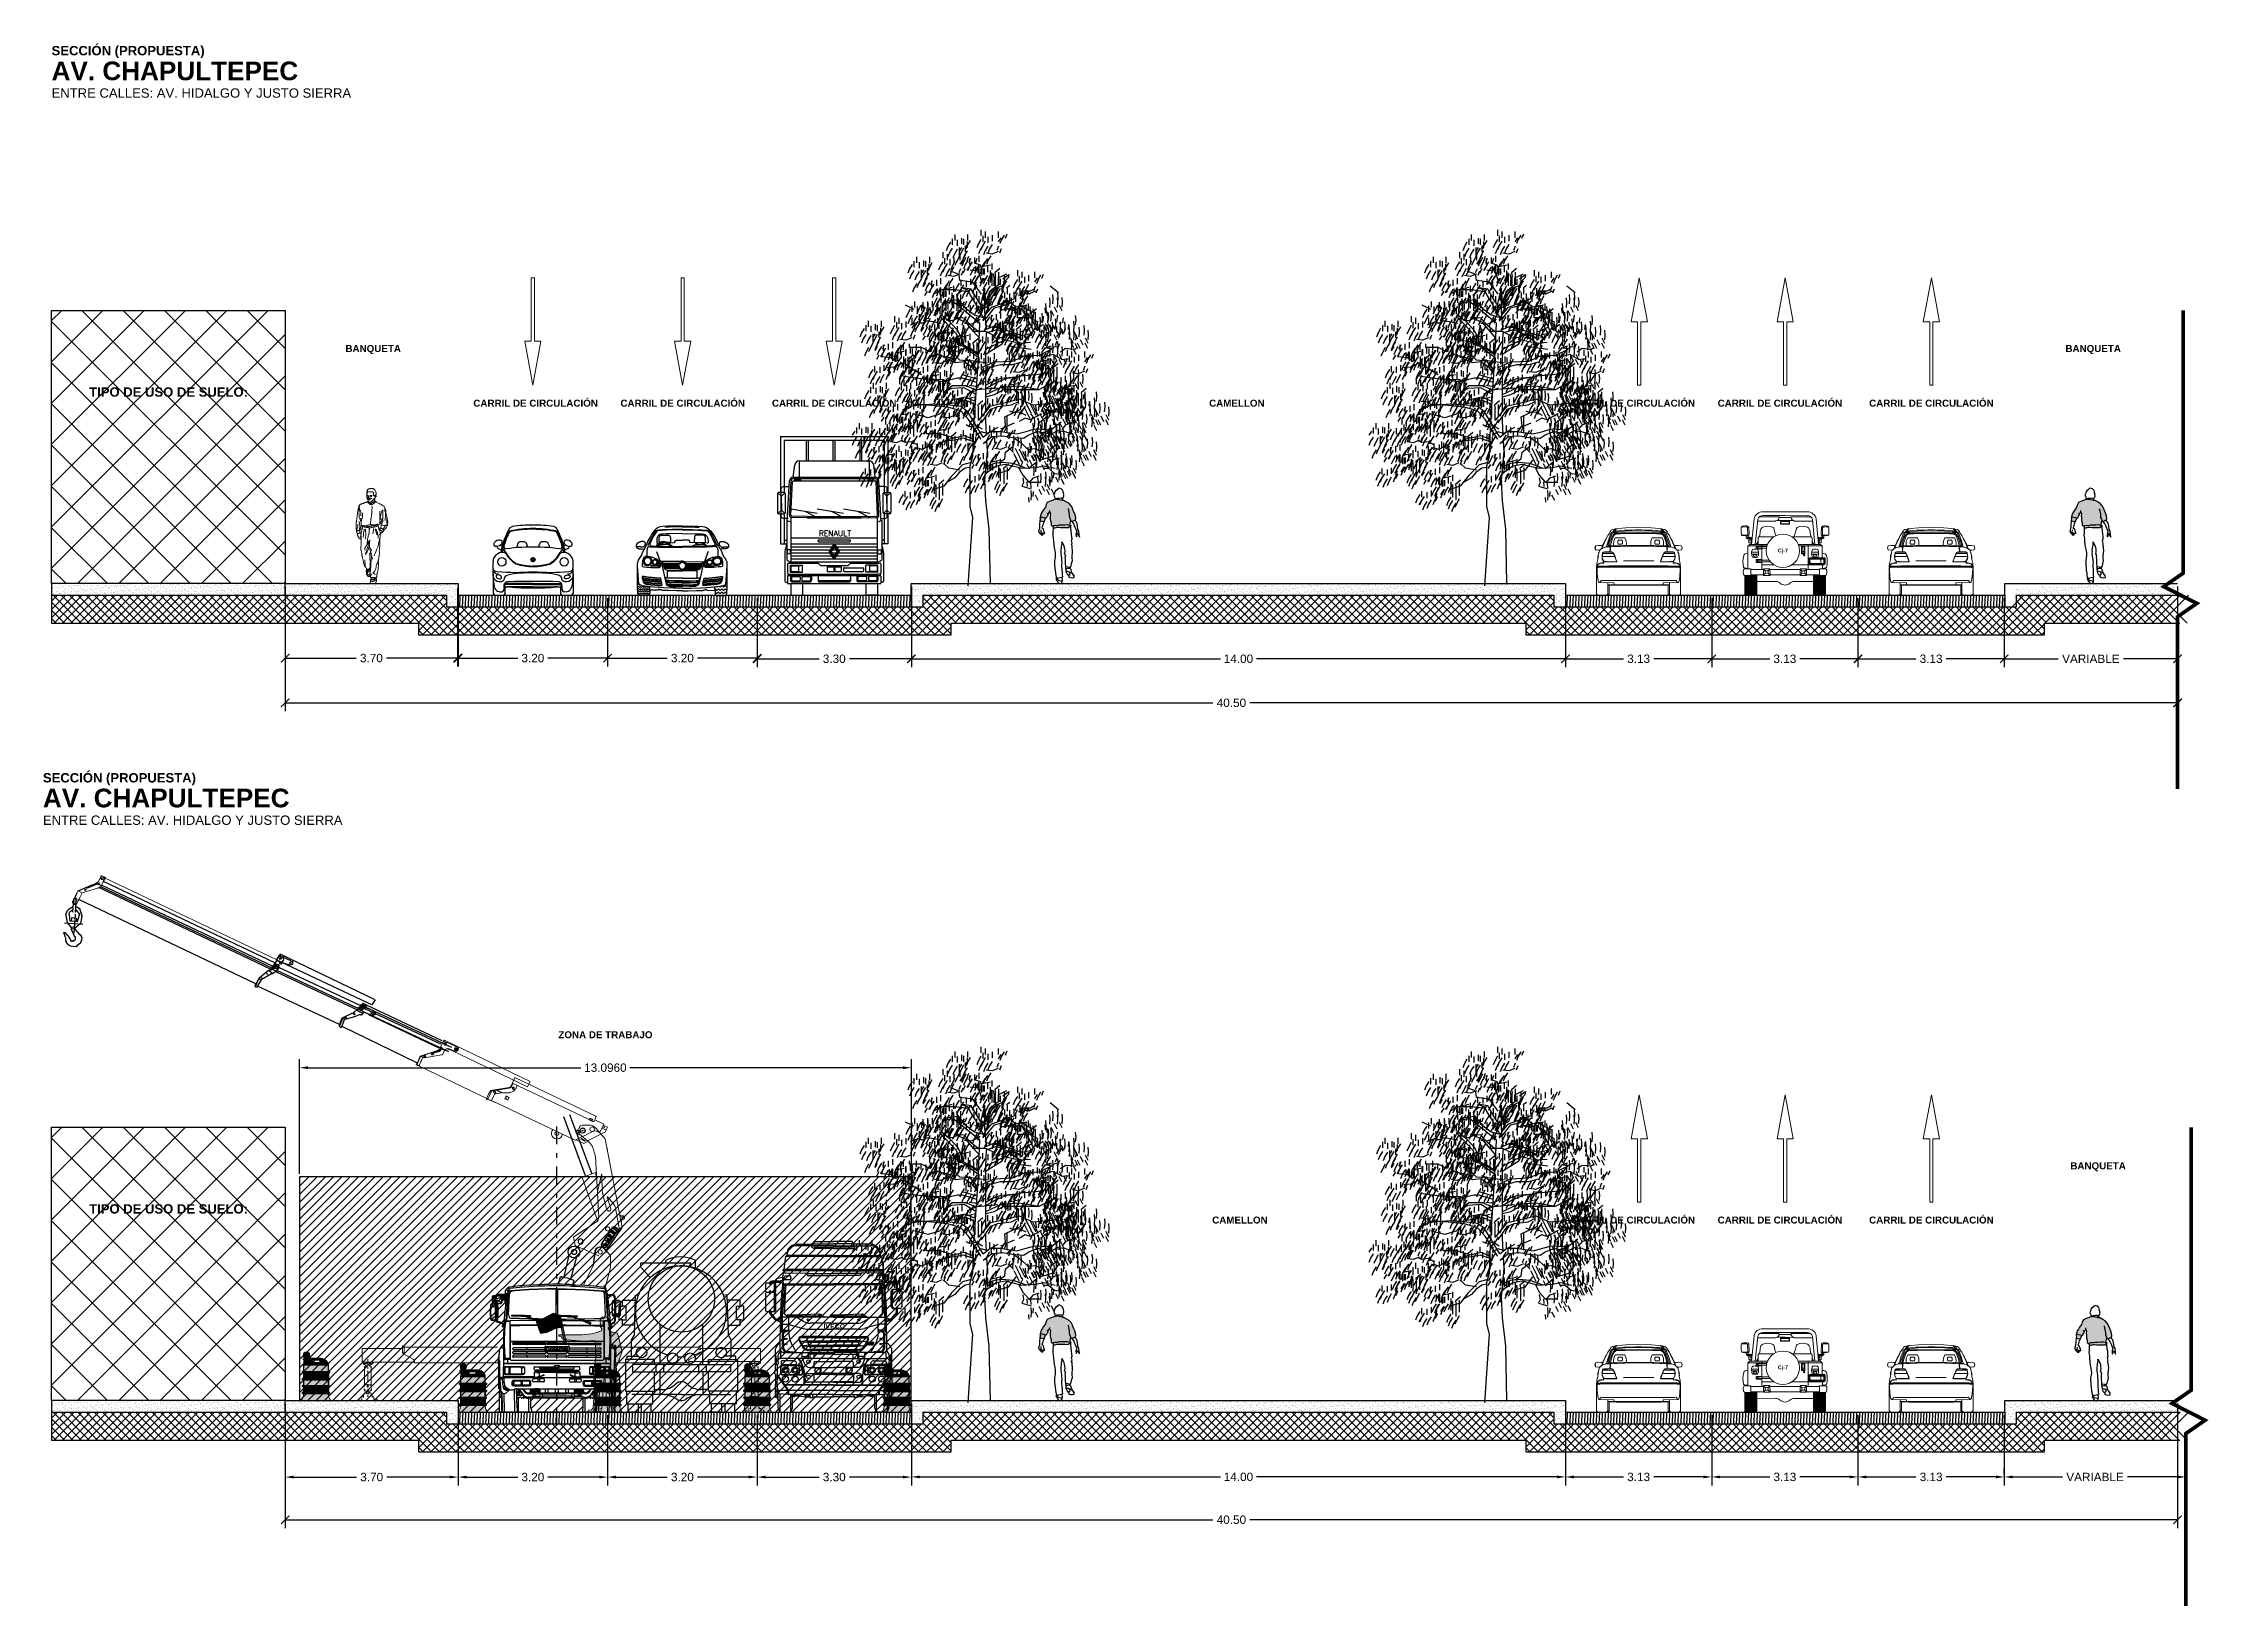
# Model space of a CAD drawing. Header units: metres. Extents: x 668617 to 675126, y 2286318 to 2293677.
# Drawn here: x 672241.13 to 672287.47, y 2287818.36 to 2287851.86 of the extents above; entities that cross this region are included whole.
import ezdxf
from ezdxf.enums import TextEntityAlignment as Align

# ---------------------------------------------------------------- set-up
doc = ezdxf.new("R2010")
doc.units = ezdxf.units.M
doc.header["$MEASUREMENT"] = 0
doc.set_wipeout_variables(frame=1)
doc.linetypes.add('CONTINUA', pattern=[0])
doc.linetypes.add('DASHDOT2', pattern=[12.7, 6.35, -3.175, 0, -3.175])
for name, color, linetype, lineweight in [('0 BLOQUES', 251, 'Continuous', 0), ('29-AMBIENTACION', 252, 'Continuous', 0), ('30-ESC HUM', 251, 'Continuous', 0)]:
    doc.layers.add(name, color=color, linetype=linetype, lineweight=lineweight)
for name, color, linetype in [('2', 7, 'Continuous'), ('DMTG_SECCIONES_VIALES', 250, 'Continuous'), ('ESTACIÓN', 7, 'Continuous'), ('PERSONA', 7, 'CONTINUA'), ('PERSONAS HATCH', 254, 'Continuous'), ('VEICOLI', 7, 'Continuous')]:
    doc.layers.add(name, color=color, linetype=linetype)
doc.layers.add('dp_Fondo del tablero', color=7, linetype='Continuous', lineweight=0, true_color=0xf05123)
doc.layers.add('dp_Pictograma y filete', color=7, linetype='Continuous', lineweight=0, true_color=0x000000)
doc.styles.add('jeep', font='swissbo.ttf')
doc.styles.add('ROMAND', font='romand.shx', dxfattribs={"width": 1.1, "height": 3})
doc.styles.get("Standard").update_dxf_attribs({"font": 'arial.ttf'})
doc.dimstyles.get("Standard").update_dxf_attribs({"dimtxt": 0.18, "dimasz": 0.18, "dimexe": 0.18, "dimexo": 0.0625, "dimgap": 0.09, "dimtad": 0, "dimtih": 1, "dimtoh": 1, "dimdec": 4, "dimzin": 0, "dimdsep": 46, "dimtxsty": 'Standard', "dimcen": 0.09, "dimadec": 0, "dimazin": 0, "dimtfac": 1, "dimtdec": 4, "dimtofl": 0, "dimtmove": 0, "dimatfit": 3, "dimfxl": 1, "dimtolj": 1, "dimtzin": 0, "dimarcsym": 0})

msp = doc.modelspace()

# ---------------------------------------------------------------- texts
at = {"layer": 'DMTG_SECCIONES_VIALES'}
for s, width, insert, char_height, attachment_point in [('\\pxql;{\\fArial|b1|i0|c0|p34;SECCIÓN (PROPUESTA)\\P\\H2x;AV. CHAPULTEPEC }', 8.9395703, (672250.24312, 2287851.80202), 0.2, 3), ('\\pxql;ENTRE CALLES: AV. HIDALGO Y JUSTO SIERRA ', 8.542514, (672249.84606, 2287850.89376), 0.2, 3), ('\\pxqc;{\\fArial|b1|i0|c0|p34;BANQUETA}', 3.6251352, (672246.3739, 2287845.39797), 0.15, 1), ('\\pxqc;{\\fArial|b1|i0|c0|p34;BANQUETA}', 3.6251352, (672283.18509, 2287845.39797), 0.15, 1), ('\\pxqc;{\\fArial|b1|i0|c0|p34;TIPO DE USO DE SUELO: }', 3.6251352, (672245.61998, 2287844.49126), 0.2, 3), ('{\\fArial|b1|i0|c0|p34;CARRIL DE CIRCULACIÓN }', 3.6251352, (672252.99492, 2287844.22763), 0.15, 3), ('\\pxqc;{\\fArial|b1|i0|c0|p34;CARRIL DE CIRCULACIÓN}', 3.6251352, (672256.6231, 2287844.22763), 0.15, 3), ('\\pxqc;{\\fArial|b1|i0|c0|p34;CARRIL DE CIRCULACIÓN}', 3.6251352, (672259.86582, 2287844.22763), 0.15, 3), ('\\pxql;{\\fArial|b1|i0|c0|p34;CAMELLON}', 1.7550337, (672267.8317, 2287844.22763), 0.15, 3), ('{\\fArial|b1|i0|c0|p34;CARRIL DE CIRCULACIÓN }', 3.6251352, (672276.47698, 2287844.22763), 0.15, 3), ('\\pxqc;{\\fArial|b1|i0|c0|p34;CARRIL DE CIRCULACIÓN}', 3.6251352, (672280.10516, 2287844.22763), 0.15, 3), ('\\pxqc;{\\fArial|b1|i0|c0|p34;CARRIL DE CIRCULACIÓN}', 3.6251352, (672283.34787, 2287844.22763), 0.15, 3), ('\\pxql;{\\fArial|b1|i0|c0|p34;SECCIÓN (PROPUESTA)\\P\\H2x;AV. CHAPULTEPEC }', 8.9395703, (672250.05778, 2287836.2308), 0.2, 3), ('\\pxql;ENTRE CALLES: AV. HIDALGO Y JUSTO SIERRA ', 8.542514, (672249.66073, 2287835.32254), 0.2, 3), ('\\pxqc;{\\fArial|b1|i0|c0|p34;ZONA DE TRABAJO}', 3.6251352, (672254.96971, 2287830.70304), 0.15, 3), ('\\pxqc;{\\fArial|b1|i0|c0|p34;BANQUETA}', 3.6251352, (672283.28972, 2287827.89571), 0.15, 1), ('\\pxqc;{\\fArial|b1|i0|c0|p34;TIPO DE USO DE SUELO: }', 3.6251352, (672245.61998, 2287826.99822), 0.2, 3), ('\\pxql;{\\fArial|b1|i0|c0|p34;CAMELLON}', 1.7550337, (672267.89757, 2287826.73459), 0.15, 3), ('{\\fArial|b1|i0|c0|p34;CARRIL DE CIRCULACIÓN }', 3.6251352, (672276.47698, 2287826.73459), 0.15, 3), ('\\pxqc;{\\fArial|b1|i0|c0|p34;CARRIL DE CIRCULACIÓN}', 3.6251352, (672280.10516, 2287826.73459), 0.15, 3), ('\\pxqc;{\\fArial|b1|i0|c0|p34;CARRIL DE CIRCULACIÓN}', 3.6251352, (672283.34787, 2287826.73459), 0.15, 3)]:
    msp.add_mtext_dynamic_manual_height_columns(s, width=width, gutter_width=1, heights=[1.62792], dxfattribs=dict(at, insert=insert, char_height=char_height, attachment_point=attachment_point))
at = {"layer": 'DMTG_SECCIONES_VIALES', "insert": (672257.42027, 2287824.25734), "char_height": 0.04525749, "attachment_point": 1, "style": 'ROMAND'}
msp.add_mtext('{\\fFutura XBlk BT|b0|i0|c0|p34;S    T    R    A    L    I    S \\fKabel Ult BT|b0|i0|c0|p34;\\H1.351x;   }', dxfattribs=at)
at = {"layer": 'DMTG_SECCIONES_VIALES', "insert": (672257.82438, 2287824.43132), "char_height": 0.0931404, "width": 0.4395477, "attachment_point": 1, "style": 'ROMAND'}
msp.add_mtext('{\\fArial Black|b0|i0|c0|p34;IVECO}', dxfattribs=at)

# ---------------------------------------------------------------- blocks, each defined once
blk = doc.blocks.new('_ArchTick')
at = {"color": 0, "linetype": 'ByBlock', "const_width": 0.15}
blk.add_lwpolyline([(-0.5, -0.5), (0.5, 0.5)], dxfattribs=at)
blk = doc.blocks.new('*D415')
at = {"layer": 'Defpoints', "color": 0, "transparency": 16777216}
for p in [(672273.704, 2287840.04), (672276.834, 2287840.04), (672276.834, 2287838.678)]:
    blk.add_point(p, dxfattribs=at)
at = {"layer": 'DMTG_SECCIONES_VIALES', "color": 0, "lineweight": -2, "transparency": 16777216}
for p, q in [((672273.704, 2287839.977), (672273.704, 2287838.498)), ((672276.834, 2287839.977), (672276.834, 2287838.498)), ((672273.704, 2287838.678), (672274.945, 2287838.678)), ((672276.834, 2287838.678), (672275.592, 2287838.678))]:
    blk.add_line(p, q, dxfattribs=at)
at = {"layer": 'DMTG_SECCIONES_VIALES', "color": 0, "lineweight": -2, "transparency": 16777216, "xscale": 0.18, "yscale": 0.18, "zscale": 0.18, "rotation": 180}
blk.add_blockref('_ArchTick', (672273.704, 2287838.678), dxfattribs=at)
at = {"layer": 'DMTG_SECCIONES_VIALES', "color": 0, "lineweight": -2, "transparency": 16777216, "xscale": 0.18, "yscale": 0.18, "zscale": 0.18}
blk.add_blockref('_ArchTick', (672276.834, 2287838.678), dxfattribs=at)
at = {"layer": 'DMTG_SECCIONES_VIALES', "color": 0, "transparency": 16777216, "insert": (672275.269, 2287838.678), "char_height": 0.18, "attachment_point": 5}
blk.add_mtext('\\A1;3.13', dxfattribs=at)
blk = doc.blocks.new('*D416')
at = {"layer": 'Defpoints', "color": 0, "transparency": 16777216}
for p in [(672276.834, 2287840.04), (672279.964, 2287840.04), (672279.964, 2287838.678)]:
    blk.add_point(p, dxfattribs=at)
at = {"layer": 'DMTG_SECCIONES_VIALES', "color": 0, "lineweight": -2, "transparency": 16777216}
for p, q in [((672276.834, 2287839.977), (672276.834, 2287838.498)), ((672279.964, 2287839.977), (672279.964, 2287838.498)), ((672276.834, 2287838.678), (672278.075, 2287838.678)), ((672279.964, 2287838.678), (672278.722, 2287838.678))]:
    blk.add_line(p, q, dxfattribs=at)
at = {"layer": 'DMTG_SECCIONES_VIALES', "color": 0, "lineweight": -2, "transparency": 16777216, "xscale": 0.18, "yscale": 0.18, "zscale": 0.18, "rotation": 180}
blk.add_blockref('_ArchTick', (672276.834, 2287838.678), dxfattribs=at)
at = {"layer": 'DMTG_SECCIONES_VIALES', "color": 0, "lineweight": -2, "transparency": 16777216, "xscale": 0.18, "yscale": 0.18, "zscale": 0.18}
blk.add_blockref('_ArchTick', (672279.964, 2287838.678), dxfattribs=at)
at = {"layer": 'DMTG_SECCIONES_VIALES', "color": 0, "transparency": 16777216, "insert": (672278.399, 2287838.678), "char_height": 0.18, "attachment_point": 5}
blk.add_mtext('\\A1;3.13', dxfattribs=at)
blk = doc.blocks.new('*D417')
at = {"layer": 'Defpoints', "color": 0, "transparency": 16777216}
for p in [(672279.964, 2287840.04), (672283.094, 2287840.04), (672283.094, 2287838.678)]:
    blk.add_point(p, dxfattribs=at)
at = {"layer": 'DMTG_SECCIONES_VIALES', "color": 0, "lineweight": -2, "transparency": 16777216}
for p, q in [((672279.964, 2287839.977), (672279.964, 2287838.498)), ((672283.094, 2287839.977), (672283.094, 2287838.498)), ((672279.964, 2287838.678), (672281.205, 2287838.678)), ((672283.094, 2287838.678), (672281.852, 2287838.678))]:
    blk.add_line(p, q, dxfattribs=at)
at = {"layer": 'DMTG_SECCIONES_VIALES', "color": 0, "lineweight": -2, "transparency": 16777216, "xscale": 0.18, "yscale": 0.18, "zscale": 0.18, "rotation": 180}
blk.add_blockref('_ArchTick', (672279.964, 2287838.678), dxfattribs=at)
at = {"layer": 'DMTG_SECCIONES_VIALES', "color": 0, "lineweight": -2, "transparency": 16777216, "xscale": 0.18, "yscale": 0.18, "zscale": 0.18}
blk.add_blockref('_ArchTick', (672283.094, 2287838.678), dxfattribs=at)
at = {"layer": 'DMTG_SECCIONES_VIALES', "color": 0, "transparency": 16777216, "insert": (672281.529, 2287838.678), "char_height": 0.18, "attachment_point": 5}
blk.add_mtext('\\A1;3.13', dxfattribs=at)
blk = doc.blocks.new('*D412')
at = {"layer": 'Defpoints', "color": 0, "transparency": 16777216}
for p in [(672250.004, 2287840.04), (672253.204, 2287840.04), (672253.204, 2287838.693)]:
    blk.add_point(p, dxfattribs=at)
at = {"layer": 'DMTG_SECCIONES_VIALES', "color": 0, "lineweight": -2, "transparency": 16777216}
for p, q in [((672250.004, 2287839.977), (672250.004, 2287838.513)), ((672253.204, 2287839.977), (672253.204, 2287838.513)), ((672250.004, 2287838.693), (672251.28, 2287838.693)), ((672253.204, 2287838.693), (672251.927, 2287838.693))]:
    blk.add_line(p, q, dxfattribs=at)
at = {"layer": 'DMTG_SECCIONES_VIALES', "color": 0, "lineweight": -2, "transparency": 16777216, "xscale": 0.18, "yscale": 0.18, "zscale": 0.18, "rotation": 180}
blk.add_blockref('_ArchTick', (672250.004, 2287838.693), dxfattribs=at)
at = {"layer": 'DMTG_SECCIONES_VIALES', "color": 0, "lineweight": -2, "transparency": 16777216, "xscale": 0.18, "yscale": 0.18, "zscale": 0.18}
blk.add_blockref('_ArchTick', (672253.204, 2287838.693), dxfattribs=at)
at = {"layer": 'DMTG_SECCIONES_VIALES', "color": 0, "transparency": 16777216, "insert": (672251.604, 2287838.693), "char_height": 0.18, "attachment_point": 5}
blk.add_mtext('\\A1;3.20', dxfattribs=at)
blk = doc.blocks.new('*D413')
at = {"layer": 'Defpoints', "color": 0, "transparency": 16777216}
for p in [(672253.204, 2287840.04), (672256.404, 2287840.04), (672256.404, 2287838.693)]:
    blk.add_point(p, dxfattribs=at)
at = {"layer": 'DMTG_SECCIONES_VIALES', "color": 0, "lineweight": -2, "transparency": 16777216}
for p, q in [((672253.204, 2287839.977), (672253.204, 2287838.513)), ((672256.404, 2287839.977), (672256.404, 2287838.513)), ((672253.204, 2287838.693), (672254.48, 2287838.693)), ((672256.404, 2287838.693), (672255.127, 2287838.693))]:
    blk.add_line(p, q, dxfattribs=at)
at = {"layer": 'DMTG_SECCIONES_VIALES', "color": 0, "lineweight": -2, "transparency": 16777216, "xscale": 0.18, "yscale": 0.18, "zscale": 0.18, "rotation": 180}
blk.add_blockref('_ArchTick', (672253.204, 2287838.693), dxfattribs=at)
at = {"layer": 'DMTG_SECCIONES_VIALES', "color": 0, "lineweight": -2, "transparency": 16777216, "xscale": 0.18, "yscale": 0.18, "zscale": 0.18}
blk.add_blockref('_ArchTick', (672256.404, 2287838.693), dxfattribs=at)
at = {"layer": 'DMTG_SECCIONES_VIALES', "color": 0, "transparency": 16777216, "insert": (672254.804, 2287838.693), "char_height": 0.18, "attachment_point": 5}
blk.add_mtext('\\A1;3.20', dxfattribs=at)
blk = doc.blocks.new('*D414')
at = {"layer": 'Defpoints', "color": 0, "transparency": 16777216}
for p in [(672256.404, 2287840.04), (672259.704, 2287840.04), (672259.704, 2287838.678)]:
    blk.add_point(p, dxfattribs=at)
at = {"layer": 'DMTG_SECCIONES_VIALES', "color": 0, "lineweight": -2, "transparency": 16777216}
for p, q in [((672256.404, 2287839.977), (672256.404, 2287838.498)), ((672259.704, 2287839.977), (672259.704, 2287838.498)), ((672256.404, 2287838.678), (672257.73, 2287838.678)), ((672259.704, 2287838.678), (672258.377, 2287838.678))]:
    blk.add_line(p, q, dxfattribs=at)
at = {"layer": 'DMTG_SECCIONES_VIALES', "color": 0, "lineweight": -2, "transparency": 16777216, "xscale": 0.18, "yscale": 0.18, "zscale": 0.18, "rotation": 180}
blk.add_blockref('_ArchTick', (672256.404, 2287838.678), dxfattribs=at)
at = {"layer": 'DMTG_SECCIONES_VIALES', "color": 0, "lineweight": -2, "transparency": 16777216, "xscale": 0.18, "yscale": 0.18, "zscale": 0.18}
blk.add_blockref('_ArchTick', (672259.704, 2287838.678), dxfattribs=at)
at = {"layer": 'DMTG_SECCIONES_VIALES', "color": 0, "transparency": 16777216, "insert": (672258.054, 2287838.678), "char_height": 0.18, "attachment_point": 5}
blk.add_mtext('\\A1;3.30', dxfattribs=at)
blk = doc.blocks.new('a4')
at = {"color": 75}
for p, q in [((-0.344, 7.429), (-0.344, 7.3)), ((-0.289, 7.521), (-0.289, 7.392)), ((-0.142, 7.447), (-0.142, 7.319)), ((-0.098, 7.429), (-0.098, 7.3)), ((-0.013, 7.521), (-0.013, 7.392)), ((0.274, 7.418), (0.219, 7.326)), ((0.274, 7.62), (0.274, 7.491)), ((0.311, 7.491), (0.311, 7.363)), ((0.366, 7.583), (0.366, 7.454)), ((0.421, 7.473), (0.421, 7.344)), ((0.513, 7.509), (0.513, 7.381)), ((0.642, 7.583), (0.642, 7.454)), ((0.697, 7.454), (0.642, 7.363)), ((0.715, 7.418), (0.679, 7.326)), ((0.77, 7.509), (0.715, 7.418)), ((0.826, 7.528), (0.789, 7.436)), ((-1.106, 7.042), (-1.106, 6.914)), ((-0.959, 6.969), (-0.959, 6.84)), ((-0.831, 7.042), (-0.831, 6.914)), ((-0.543, 7.141), (-0.543, 7.013)), ((-0.506, 7.013), (-0.506, 6.884)), ((-0.436, 7.264), (-0.472, 7.172)), ((-0.451, 7.104), (-0.451, 6.976)), ((-0.381, 7.355), (-0.436, 7.264)), ((-0.399, 7.135), (-0.436, 7.043)), ((-0.344, 7.227), (-0.399, 7.135)), ((-0.396, 6.994), (-0.396, 6.866)), ((-0.289, 7.117), (-0.325, 7.025)), ((-0.304, 7.031), (-0.304, 6.902)), ((-0.234, 7.208), (-0.289, 7.117)), ((-0.19, 7.043), (-0.245, 6.951)), ((-0.234, 7.41), (-0.234, 7.282)), ((-0.142, 7.245), (-0.197, 7.153)), ((-0.19, 7.245), (-0.19, 7.117)), ((-0.19, 7.19), (-0.19, 7.061)), ((-0.153, 7.135), (-0.19, 7.043)), ((-0.176, 7.104), (-0.176, 6.976)), ((-0.121, 6.976), (-0.176, 6.884)), ((-0.098, 7.227), (-0.153, 7.135)), ((-0.116, 6.988), (-0.153, 6.896)), ((-0.098, 6.97), (-0.153, 6.878)), ((-0.079, 7.08), (-0.116, 6.988)), ((-0.061, 7.08), (-0.116, 6.988)), ((-0.047, 7.031), (-0.102, 6.939)), ((-0.024, 7.172), (-0.079, 7.08)), ((-0.013, 7.319), (-0.068, 7.227)), ((-0.01, 6.973), (-0.065, 6.881)), ((-0.061, 7.282), (-0.061, 7.153)), ((-0.013, 7.3), (-0.05, 7.208)), ((0.008, 7.049), (-0.029, 6.957)), ((-0.024, 7.374), (-0.024, 7.245)), ((0.042, 7.392), (-0.013, 7.3)), ((0.049, 7.006), (0.012, 6.915)), ((0.031, 7.006), (0.031, 6.878)), ((0.137, 7.028), (0.137, 6.899)), ((0.156, 6.904), (0.193, 7.014)), ((0.219, 7.326), (0.182, 7.234)), ((0.256, 7.197), (0.219, 7.105)), ((0.229, 7.065), (0.229, 6.936)), ((0.311, 7.289), (0.256, 7.197)), ((0.311, 7.289), (0.274, 7.197)), ((0.366, 7.381), (0.311, 7.289)), ((0.366, 7.179), (0.329, 7.087)), ((0.413, 7.009), (0.357, 6.918)), ((0.421, 7.271), (0.366, 7.179)), ((0.513, 7.103), (0.385, 7.122)), ((0.431, 6.973), (0.394, 6.881)), ((0.458, 7.216), (0.421, 7.124)), ((0.486, 7.065), (0.431, 6.973)), ((0.513, 7.307), (0.458, 7.216)), ((0.642, 7.158), (0.513, 7.103)), ((0.651, 7.269), (0.615, 7.177)), ((0.706, 7.214), (0.67, 7.122)), ((-1.253, 6.785), (-1.29, 6.693)), ((-1.198, 6.877), (-1.253, 6.785)), ((-1.217, 6.657), (-1.253, 6.565)), ((-1.161, 6.748), (-1.217, 6.657)), ((-1.161, 6.95), (-1.161, 6.822)), ((-1.106, 6.638), (-1.143, 6.546)), ((-1.051, 6.73), (-1.106, 6.638)), ((-1.007, 6.565), (-1.062, 6.473)), ((-1.051, 6.932), (-1.051, 6.803)), ((-0.959, 6.767), (-1.014, 6.675)), ((-1.007, 6.767), (-1.007, 6.638)), ((-1.007, 6.711), (-1.007, 6.583)), ((-0.97, 6.656), (-1.007, 6.565)), ((-0.915, 6.748), (-0.97, 6.656)), ((-0.934, 6.51), (-0.97, 6.418)), ((-0.915, 6.491), (-0.97, 6.399)), ((-0.897, 6.601), (-0.934, 6.51)), ((-0.879, 6.601), (-0.934, 6.51)), ((-0.915, 6.95), (-0.915, 6.822)), ((-0.842, 6.693), (-0.897, 6.601)), ((-0.831, 6.84), (-0.886, 6.748)), ((-0.828, 6.494), (-0.883, 6.402)), ((-0.879, 6.803), (-0.879, 6.675)), ((-0.831, 6.822), (-0.867, 6.73)), ((-0.842, 6.895), (-0.842, 6.767)), ((-0.776, 6.914), (-0.831, 6.822)), ((-0.768, 6.528), (-0.805, 6.436)), ((-0.787, 6.528), (-0.787, 6.399)), ((-0.681, 6.549), (-0.681, 6.421)), ((-0.598, 6.847), (-0.635, 6.756)), ((-0.543, 6.939), (-0.598, 6.847)), ((-0.562, 6.719), (-0.598, 6.627)), ((-0.589, 6.586), (-0.589, 6.458)), ((-0.506, 6.811), (-0.562, 6.719)), ((-0.506, 6.811), (-0.543, 6.719)), ((-0.451, 6.902), (-0.506, 6.811)), ((-0.451, 6.7), (-0.488, 6.609)), ((-0.405, 6.531), (-0.46, 6.439)), ((-0.396, 6.792), (-0.451, 6.7)), ((-0.304, 6.625), (-0.433, 6.643)), ((-0.387, 6.494), (-0.423, 6.402)), ((-0.359, 6.737), (-0.396, 6.645)), ((-0.331, 6.586), (-0.387, 6.494)), ((-0.23, 6.683), (-0.377, 6.738)), ((-0.337, 6.859), (-0.373, 6.768)), ((-0.304, 6.829), (-0.359, 6.737)), ((-0.282, 6.951), (-0.337, 6.859)), ((-0.175, 6.68), (-0.304, 6.625)), ((-0.245, 6.951), (-0.282, 6.859)), ((-0.193, 6.647), (-0.23, 6.683)), ((-0.166, 6.79), (-0.203, 6.698)), ((-0.175, 6.536), (-0.193, 6.647)), ((0.101, 6.5), (-0.175, 6.536)), ((-0.156, 6.552), (-0.156, 6.423)), ((-0.111, 6.735), (-0.148, 6.643)), ((-0.102, 6.939), (-0.139, 6.847)), ((-0.061, 6.786), (-0.116, 6.694)), ((-0.065, 6.881), (-0.102, 6.789)), ((-0.045, 6.533), (-0.045, 6.405)), ((0.027, 6.844), (-0.028, 6.752)), ((0.027, 6.844), (-0.01, 6.752)), ((0.082, 6.936), (0.027, 6.844)), ((0.082, 6.734), (0.045, 6.642)), ((0.23, 6.738), (0.046, 6.757)), ((0.047, 6.57), (0.047, 6.442)), ((0.1, 6.553), (0.063, 6.461)), ((0.137, 6.826), (0.082, 6.734)), ((0.155, 6.644), (0.1, 6.553)), ((0.285, 6.243), (0.101, 6.5)), ((0.155, 6.534), (0.118, 6.442)), ((0.174, 6.771), (0.137, 6.679)), ((0.174, 6.553), (0.137, 6.461)), ((0.174, 6.497), (0.137, 6.406)), ((0.155, 6.846), (0.155, 6.718)), ((0.21, 6.626), (0.155, 6.534)), ((0.266, 6.867), (0.156, 6.904)), ((0.229, 6.863), (0.174, 6.771)), ((0.229, 6.644), (0.174, 6.553)), ((0.21, 6.828), (0.21, 6.699)), ((0.229, 6.846), (0.229, 6.718)), ((0.229, 6.791), (0.229, 6.663)), ((0.303, 6.481), (0.23, 6.738)), ((0.284, 6.497), (0.247, 6.406)), ((0.304, 6.57), (0.249, 6.478)), ((0.293, 6.828), (0.256, 6.681)), ((0.321, 6.589), (0.265, 6.497)), ((0.303, 6.757), (0.266, 6.867)), ((0.302, 6.844), (0.266, 6.752)), ((0.284, 6.773), (0.284, 6.644)), ((0.339, 6.589), (0.284, 6.497)), ((0.477, 6.865), (0.293, 6.828)), ((0.357, 6.936), (0.302, 6.844)), ((0.357, 6.918), (0.321, 6.826)), ((0.321, 6.791), (0.321, 6.663)), ((0.357, 6.553), (0.321, 6.461)), ((0.339, 6.791), (0.339, 6.663)), ((0.4, 6.497), (0.345, 6.405)), ((0.412, 6.644), (0.357, 6.553)), ((0.412, 6.846), (0.412, 6.718)), ((0.449, 6.608), (0.412, 6.516)), ((0.437, 6.57), (0.437, 6.442)), ((0.504, 6.699), (0.449, 6.608)), ((0.468, 6.754), (0.468, 6.497)), ((0.492, 6.662), (0.492, 6.533)), ((0.504, 6.901), (0.504, 6.773)), ((0.504, 6.681), (0.504, 6.424)), ((0.579, 6.5), (0.542, 6.683)), ((0.547, 6.552), (0.547, 6.423)), ((0.679, 6.791), (0.569, 6.699)), ((0.569, 6.699), (0.587, 6.626)), ((0.578, 6.626), (0.578, 6.369)), ((0.821, 6.676), (0.637, 6.584)), ((0.639, 6.589), (0.639, 6.46)), ((0.651, 6.718), (0.651, 6.461)), ((0.683, 6.57), (0.683, 6.442)), ((0.799, 6.536), (0.726, 6.426)), ((0.744, 6.573), (0.873, 6.665)), ((0.757, 6.515), (0.757, 6.386)), ((0.768, 6.662), (0.768, 6.533)), ((0.823, 6.533), (0.768, 6.442)), ((0.854, 6.591), (0.799, 6.536)), ((0.873, 6.665), (0.854, 6.591)), ((1.055, 6.559), (1, 6.467)), ((1.055, 6.761), (1.055, 6.632)), ((1.092, 6.632), (1.092, 6.504)), ((1.147, 6.522), (1.092, 6.43)), ((1.147, 6.724), (1.147, 6.596)), ((1.202, 6.614), (1.202, 6.486)), ((1.294, 6.651), (1.294, 6.522)), ((1.423, 6.724), (1.423, 6.596)), ((1.478, 6.596), (1.423, 6.504)), ((1.496, 6.559), (1.46, 6.467)), ((1.551, 6.651), (1.496, 6.559)), ((1.607, 6.669), (1.57, 6.577)), ((-1.154, 6.381), (-1.191, 6.289)), ((-1.099, 6.473), (-1.154, 6.381)), ((-1.148, 6.09), (-1.148, 5.961)), ((-1.062, 6.473), (-1.099, 6.381)), ((-0.973, 6.073), (-0.973, 5.945)), ((-0.879, 6.308), (-0.934, 6.216)), ((-0.883, 6.402), (-0.919, 6.311)), ((-0.872, 6.09), (-0.872, 5.961)), ((-0.863, 6.055), (-0.863, 5.926)), ((-0.791, 6.366), (-0.846, 6.274)), ((-0.791, 6.366), (-0.828, 6.274)), ((-0.736, 6.458), (-0.791, 6.366)), ((-0.736, 6.256), (-0.772, 6.164)), ((-0.771, 6.092), (-0.771, 5.963)), ((-0.717, 6.074), (-0.754, 5.982)), ((-0.56, 6.334), (-0.744, 6.243)), ((-0.681, 6.347), (-0.736, 6.256)), ((-0.662, 6.166), (-0.717, 6.074)), ((-0.662, 6.056), (-0.699, 5.964)), ((-0.644, 6.292), (-0.681, 6.2)), ((-0.644, 6.074), (-0.681, 5.982)), ((-0.662, 6.368), (-0.662, 6.239)), ((-0.607, 6.147), (-0.662, 6.056)), ((-0.589, 6.384), (-0.644, 6.292)), ((-0.589, 6.166), (-0.644, 6.074)), ((-0.607, 6.349), (-0.607, 6.221)), ((-0.589, 6.368), (-0.589, 6.239)), ((-0.589, 6.313), (-0.589, 6.184)), ((-0.585, 6.189), (-0.585, 6.06)), ((-0.514, 6.092), (-0.569, 6)), ((-0.525, 6.349), (-0.561, 6.203)), ((-0.285, 6.334), (-0.56, 6.334)), ((-0.56, 6.041), (-0.487, 6.096)), ((-0.515, 6.366), (-0.552, 6.274)), ((-0.497, 6.111), (-0.552, 6.019)), ((-0.548, 6.06), (-0.548, 5.932)), ((-0.534, 6.294), (-0.534, 6.166)), ((-0.479, 6.111), (-0.534, 6.019)), ((-0.341, 6.386), (-0.525, 6.349)), ((-0.46, 6.458), (-0.515, 6.366)), ((-0.46, 6.439), (-0.497, 6.347)), ((-0.497, 6.313), (-0.497, 6.184)), ((-0.46, 6.074), (-0.497, 5.982)), ((-0.493, 6.152), (-0.493, 6.023)), ((-0.479, 6.313), (-0.479, 6.184)), ((-0.405, 6.166), (-0.46, 6.074)), ((-0.438, 6.042), (-0.438, 5.913)), ((-0.405, 6.368), (-0.405, 6.239)), ((-0.368, 6.129), (-0.405, 6.037)), ((-0.313, 6.221), (-0.368, 6.129)), ((-0.35, 6.276), (-0.35, 6.019)), ((-0.346, 6.078), (-0.346, 5.95)), ((-0.313, 6.423), (-0.313, 6.294)), ((-0.313, 6.203), (-0.313, 5.946)), ((0.009, 6.298), (-0.285, 6.334)), ((-0.247, 6.387), (-0.284, 6.295)), ((-0.139, 6.313), (-0.249, 6.221)), ((-0.249, 6.221), (-0.231, 6.147)), ((-0.192, 6.478), (-0.247, 6.387)), ((-0.211, 6.258), (-0.247, 6.166)), ((-0.24, 6.147), (-0.24, 5.89)), ((-0.217, 6.152), (-0.217, 6.023)), ((-0.156, 6.35), (-0.211, 6.258)), ((-0.193, 6.113), (-0.193, 5.985)), ((-0.156, 6.35), (-0.192, 6.258)), ((-0.166, 6.239), (-0.166, 5.982)), ((-0.1, 6.442), (-0.156, 6.35)), ((-0.089, 6.078), (-0.144, 5.987)), ((-0.1, 6.24), (-0.137, 6.148)), ((-0.101, 6.077), (-0.101, 5.948)), ((-0.045, 6.332), (-0.1, 6.24)), ((-0.034, 6.097), (-0.07, 6.005)), ((-0.009, 6.276), (-0.045, 6.185)), ((0.047, 6.368), (-0.009, 6.276)), ((0.029, 6.052), (-0.008, 5.96)), ((0.084, 6.144), (0.029, 6.052)), ((0.12, 6.35), (0.083, 6.258)), ((0.175, 6.442), (0.12, 6.35)), ((0.121, 6.217), (0.121, 6.089)), ((0.175, 6.423), (0.138, 6.332)), ((0.175, 6.077), (0.175, 5.948)), ((0.176, 6.309), (0.176, 6.181)), ((0.231, 6.199), (0.231, 6.07)), ((0.323, 6.034), (0.268, 5.942)), ((0.269, 6.015), (0.358, 6.371)), ((0.275, 6.034), (0.275, 5.905)), ((0.345, 6.405), (0.309, 6.313)), ((0.323, 6.236), (0.323, 6.107)), ((0.382, 6.276), (0.345, 6.185)), ((0.358, 5.875), (0.358, 6.371)), ((0.358, 6.022), (0.469, 6.316)), ((0.469, 6.224), (0.358, 5.993)), ((0.367, 6.217), (0.367, 6.089)), ((0.412, 6.332), (0.376, 6.24)), ((0.437, 6.368), (0.382, 6.276)), ((0.451, 6.107), (0.396, 6.015)), ((0.403, 6.07), (0.403, 5.942)), ((0.468, 6.424), (0.412, 6.332)), ((0.449, 6.259), (0.412, 6.167)), ((0.451, 6.089), (0.415, 5.997)), ((0.44, 6.162), (0.44, 6.034)), ((0.5, 6.093), (0.444, 6.001)), ((0.504, 6.351), (0.449, 6.259)), ((0.451, 6.309), (0.451, 6.181)), ((0.506, 6.181), (0.451, 6.089)), ((0.492, 6.258), (0.456, 6.166)), ((0.469, 6.316), (0.689, 6.481)), ((0.597, 6.371), (0.469, 6.224)), ((0.523, 6.204), (0.486, 6.112)), ((0.547, 6.35), (0.492, 6.258)), ((0.536, 6.093), (0.5, 6.001)), ((0.578, 6.295), (0.523, 6.204)), ((0.591, 6.185), (0.536, 6.093)), ((0.596, 6.295), (0.559, 6.204)), ((0.639, 6.387), (0.584, 6.295)), ((0.591, 6.386), (0.591, 6.258)), ((0.591, 6.331), (0.591, 6.203)), ((0.628, 6.276), (0.591, 6.185)), ((0.651, 6.387), (0.596, 6.295)), ((0.726, 6.426), (0.597, 6.371)), ((0.683, 6.368), (0.628, 6.276)), ((0.665, 6.129), (0.628, 6.038)), ((0.683, 6.111), (0.628, 6.019)), ((0.684, 6.114), (0.647, 6.023)), ((0.702, 6.221), (0.665, 6.129)), ((0.72, 6.221), (0.665, 6.129)), ((0.739, 6.206), (0.684, 6.114)), ((0.757, 6.313), (0.702, 6.221)), ((0.768, 6.46), (0.713, 6.368)), ((0.771, 6.114), (0.716, 6.022)), ((0.72, 6.423), (0.72, 6.295)), ((0.776, 6.078), (0.72, 5.986)), ((0.768, 6.442), (0.731, 6.35)), ((0.739, 6.408), (0.739, 6.28)), ((0.776, 6.078), (0.739, 5.986)), ((0.776, 6.28), (0.776, 6.151)), ((0.831, 6.169), (0.776, 6.078)), ((0.83, 6.148), (0.793, 6.056)), ((0.863, 6.077), (0.808, 5.986)), ((0.821, 6.382), (0.895, 6.437)), ((1.005, 5.978), (0.821, 6.125)), ((0.831, 6.371), (0.831, 6.243)), ((0.886, 6.059), (0.831, 5.967)), ((0.886, 6.261), (0.886, 6.133)), ((0.918, 6.169), (0.918, 6.041)), ((0.978, 6.096), (0.922, 6.004)), ((1, 6.467), (0.964, 6.375)), ((0.978, 6.298), (0.978, 6.169)), ((1.037, 6.339), (1, 6.247)), ((1.001, 6.151), (1.056, 6.279)), ((1.01, 6.206), (1.01, 6.077)), ((1.092, 6.43), (1.037, 6.339)), ((1.092, 6.43), (1.055, 6.339)), ((1.256, 6.291), (1.073, 6.217)), ((1.116, 6.057), (1.079, 5.965)), ((1.138, 6.077), (1.083, 5.986)), ((1.138, 6.059), (1.102, 5.967)), ((1.106, 6.371), (1.106, 6.243)), ((1.161, 6.243), (1.106, 6.151)), ((1.147, 6.32), (1.111, 6.229)), ((1.112, 6.206), (1.185, 6.316)), ((1.194, 6.151), (1.138, 6.059)), ((1.18, 6.206), (1.143, 6.114)), ((1.202, 6.412), (1.147, 6.32)), ((1.295, 6.245), (1.166, 6.263)), ((1.212, 6.114), (1.175, 6.022)), ((1.235, 6.298), (1.18, 6.206)), ((1.185, 6.316), (1.332, 6.316)), ((1.239, 6.357), (1.202, 6.265)), ((1.267, 6.206), (1.212, 6.114)), ((1.294, 6.449), (1.239, 6.357)), ((1.29, 6.316), (1.253, 6.224)), ((1.312, 6.254), (1.256, 6.291)), ((1.285, 6.043), (1.285, 5.914)), ((1.423, 6.3), (1.295, 6.245)), ((1.44, 6.309), (1.312, 6.254)), ((1.332, 6.316), (1.406, 6.353)), ((1.432, 6.41), (1.396, 6.318)), ((1.487, 6.355), (1.451, 6.263)), ((1.672, 5.944), (1.664, 6.042)), ((1.754, 6.067), (1.746, 6.165)), ((1.746, 5.96), (1.754, 6.067)), ((1.936, 6.273), (1.753, 6.419)), ((1.82, 6.141), (1.812, 6.239)), ((1.812, 6.034), (1.82, 6.141)), ((1.918, 6.067), (1.91, 6.165)), ((1.91, 5.96), (1.918, 6.067)), ((1.918, 6.067), (1.927, 6.174)), ((1.927, 6.174), (1.919, 6.272)), ((2.017, 6.075), (2.009, 6.174)), ((2.009, 5.968), (2.017, 6.075)), ((-2.192, 5.582), (-2.192, 5.453)), ((-2.137, 5.673), (-2.137, 5.545)), ((-2.082, 5.563), (-2.082, 5.435)), ((-1.99, 5.6), (-1.99, 5.471)), ((-1.946, 5.581), (-1.946, 5.453)), ((-1.862, 5.673), (-1.862, 5.545)), ((-1.574, 5.57), (-1.629, 5.479)), ((-1.574, 5.772), (-1.574, 5.644)), ((-1.537, 5.644), (-1.537, 5.515)), ((-1.482, 5.736), (-1.482, 5.607)), ((-1.427, 5.625), (-1.427, 5.497)), ((-1.157, 5.917), (-1.341, 6.009)), ((-1.335, 5.662), (-1.335, 5.534)), ((-1.295, 5.833), (-1.332, 5.741)), ((-1.24, 5.924), (-1.295, 5.833)), ((-1.258, 5.704), (-1.295, 5.612)), ((-1.203, 5.796), (-1.258, 5.704)), ((-1.056, 5.655), (-1.24, 5.582)), ((-1.207, 5.736), (-1.207, 5.607)), ((-1.152, 5.607), (-1.207, 5.515)), ((-1.203, 5.998), (-1.203, 5.869)), ((-1.148, 5.686), (-1.185, 5.594)), ((-1.133, 5.57), (-1.17, 5.479)), ((-1.093, 5.777), (-1.148, 5.686)), ((-1.078, 5.662), (-1.133, 5.57)), ((-1.049, 5.612), (-1.104, 5.52)), ((-1.065, 5.908), (-1.102, 5.816)), ((-1.093, 5.979), (-1.093, 5.851)), ((-1.01, 6), (-1.065, 5.908)), ((-1.028, 5.78), (-1.065, 5.688)), ((-1.023, 5.681), (-1.06, 5.589)), ((-1.001, 5.814), (-1.056, 5.722)), ((-1.001, 5.618), (-1.056, 5.655)), ((-1.049, 5.814), (-1.049, 5.686)), ((-1.049, 5.759), (-1.049, 5.63)), ((-1.012, 5.704), (-1.049, 5.612)), ((-0.973, 5.871), (-1.028, 5.78)), ((-0.957, 5.796), (-1.012, 5.704)), ((-0.973, 5.871), (-1.01, 5.78)), ((-1.001, 6.016), (-1.001, 5.888)), ((-0.873, 5.673), (-1.001, 5.618)), ((-0.939, 5.649), (-0.975, 5.557)), ((-0.92, 5.649), (-0.975, 5.557)), ((-0.918, 5.963), (-0.973, 5.871)), ((-0.957, 5.998), (-0.957, 5.869)), ((-0.918, 5.761), (-0.955, 5.669)), ((-0.903, 5.757), (-0.939, 5.666)), ((-0.883, 5.741), (-0.939, 5.649)), ((-0.872, 5.888), (-0.927, 5.796)), ((-0.92, 5.851), (-0.92, 5.722)), ((-0.863, 5.853), (-0.918, 5.761)), ((-0.872, 5.869), (-0.909, 5.777)), ((-0.848, 5.849), (-0.903, 5.757)), ((-0.866, 5.629), (-0.903, 5.537)), ((-0.883, 5.943), (-0.883, 5.814)), ((-0.579, 5.618), (-0.873, 5.673)), ((-0.817, 5.961), (-0.872, 5.869)), ((-0.811, 5.721), (-0.866, 5.629)), ((-0.826, 5.798), (-0.863, 5.706)), ((-0.81, 5.575), (-0.847, 5.484)), ((-0.828, 5.575), (-0.828, 5.447)), ((-0.771, 5.89), (-0.826, 5.798)), ((-0.811, 5.923), (-0.811, 5.794)), ((-0.756, 5.611), (-0.792, 5.519)), ((-0.756, 6.014), (-0.756, 5.886)), ((-0.701, 5.702), (-0.756, 5.611)), ((-0.697, 5.871), (-0.734, 5.78)), ((-0.722, 5.597), (-0.722, 5.468)), ((-0.701, 5.904), (-0.701, 5.776)), ((-0.642, 5.963), (-0.697, 5.871)), ((-0.644, 6.019), (-0.681, 5.927)), ((-0.642, 5.945), (-0.679, 5.853)), ((-0.64, 5.895), (-0.677, 5.803)), ((-0.609, 5.739), (-0.664, 5.647)), ((-0.657, 5.739), (-0.657, 5.61)), ((-0.657, 5.684), (-0.657, 5.555)), ((-0.62, 5.629), (-0.657, 5.537)), ((-0.585, 5.987), (-0.64, 5.895)), ((-0.603, 5.766), (-0.64, 5.675)), ((-0.63, 5.634), (-0.63, 5.505)), ((-0.565, 5.721), (-0.62, 5.629)), ((-0.609, 5.941), (-0.609, 5.813)), ((-0.548, 5.858), (-0.603, 5.766)), ((-0.548, 5.858), (-0.585, 5.766)), ((-0.546, 5.574), (-0.583, 5.482)), ((-0.528, 5.574), (-0.583, 5.482)), ((-0.534, 6.019), (-0.57, 5.927)), ((-0.565, 5.923), (-0.565, 5.794)), ((-0.493, 5.95), (-0.548, 5.858)), ((-0.491, 5.666), (-0.546, 5.574)), ((-0.48, 5.813), (-0.535, 5.721)), ((-0.493, 5.748), (-0.53, 5.656)), ((-0.528, 5.776), (-0.528, 5.647)), ((-0.48, 5.794), (-0.517, 5.702)), ((-0.447, 5.578), (-0.502, 5.487)), ((-0.438, 5.84), (-0.493, 5.748)), ((-0.491, 5.867), (-0.491, 5.739)), ((-0.48, 6.014), (-0.48, 5.886)), ((-0.425, 5.886), (-0.48, 5.794)), ((-0.346, 5.672), (-0.474, 5.691)), ((-0.405, 5.854), (-0.442, 5.762)), ((-0.401, 5.785), (-0.438, 5.693)), ((-0.373, 5.634), (-0.428, 5.542)), ((-0.35, 5.946), (-0.405, 5.854)), ((-0.368, 5.78), (-0.405, 5.688)), ((-0.346, 5.876), (-0.401, 5.785)), ((-0.313, 5.872), (-0.368, 5.78)), ((-0.217, 5.727), (-0.346, 5.672)), ((-0.295, 5.725), (-0.332, 5.633)), ((-0.083, 5.729), (-0.303, 5.747)), ((-0.046, 5.637), (-0.303, 5.747)), ((-0.24, 5.817), (-0.295, 5.725)), ((-0.248, 5.82), (-0.284, 5.728)), ((-0.221, 5.817), (-0.258, 5.725)), ((-0.193, 5.911), (-0.248, 5.82)), ((-0.211, 5.691), (-0.248, 5.599)), ((-0.208, 5.838), (-0.245, 5.746)), ((-0.166, 5.909), (-0.221, 5.817)), ((-0.162, 6.023), (-0.217, 5.932)), ((-0.156, 5.783), (-0.211, 5.691)), ((-0.156, 5.783), (-0.193, 5.691)), ((-0.153, 5.783), (-0.19, 5.691)), ((-0.144, 5.987), (-0.181, 5.895)), ((-0.156, 5.985), (-0.156, 5.856)), ((-0.101, 5.875), (-0.156, 5.783)), ((-0.101, 5.673), (-0.137, 5.581)), ((-0.046, 5.765), (-0.101, 5.673)), ((0.064, 5.563), (-0.083, 5.729)), ((0.047, 5.597), (-0.082, 5.616)), ((-0.046, 5.967), (-0.046, 5.838)), ((-0.009, 5.71), (-0.046, 5.618)), ((0.119, 5.435), (-0.046, 5.637)), ((0.046, 5.801), (-0.009, 5.71)), ((0.065, 5.924), (0.029, 5.832)), ((0.046, 6.003), (0.046, 5.875)), ((0.175, 5.652), (0.047, 5.597)), ((0.246, 5.416), (0.064, 5.563)), ((0.121, 6.015), (0.065, 5.924)), ((0.128, 5.648), (0.091, 5.556)), ((0.183, 5.74), (0.128, 5.648)), ((0.176, 5.905), (0.139, 5.813)), ((0.325, 5.996), (0.141, 5.923)), ((0.184, 5.762), (0.148, 5.671)), ((0.23, 5.948), (0.175, 5.856)), ((0.231, 5.997), (0.176, 5.905)), ((0.22, 5.74), (0.183, 5.648)), ((0.239, 5.707), (0.203, 5.616)), ((0.248, 5.911), (0.212, 5.82)), ((0.275, 5.832), (0.22, 5.74)), ((0.303, 6.003), (0.248, 5.911)), ((0.258, 5.766), (0.261, 5.854)), ((0.275, 5.978), (0.275, 5.85)), ((0.311, 5.923), (0.275, 5.832)), ((0.367, 6.015), (0.311, 5.923)), ((0.348, 5.777), (0.311, 5.685)), ((0.367, 5.758), (0.311, 5.666)), ((0.359, 6.022), (0.322, 5.93)), ((0.38, 5.96), (0.325, 5.996)), ((0.385, 5.868), (0.348, 5.777)), ((0.403, 5.868), (0.348, 5.777)), ((0.403, 5.575), (0.348, 5.483)), ((0.399, 5.669), (0.363, 5.578)), ((0.509, 6.015), (0.38, 5.96)), ((0.44, 5.96), (0.385, 5.868)), ((0.454, 5.761), (0.399, 5.669)), ((0.444, 6.001), (0.408, 5.909)), ((0.491, 5.633), (0.436, 5.541)), ((0.448, 5.538), (0.485, 5.612)), ((0.491, 5.633), (0.454, 5.541)), ((0.514, 5.795), (0.477, 5.703)), ((0.546, 5.725), (0.491, 5.633)), ((0.495, 5.795), (0.495, 5.666)), ((0.589, 5.62), (0.534, 5.528)), ((0.601, 5.614), (0.546, 5.523)), ((0.601, 5.816), (0.601, 5.688)), ((0.62, 5.635), (0.62, 5.506)), ((0.626, 5.693), (0.626, 5.565)), ((0.681, 5.583), (0.626, 5.491)), ((0.693, 5.651), (0.638, 5.559)), ((0.72, 5.927), (0.665, 5.836)), ((0.675, 5.616), (0.675, 5.488)), ((0.716, 6.022), (0.679, 5.931)), ((0.72, 5.986), (0.684, 5.894)), ((0.693, 5.853), (0.693, 5.725)), ((0.693, 5.635), (0.693, 5.506)), ((0.693, 5.58), (0.693, 5.451)), ((0.757, 5.616), (0.721, 5.47)), ((0.726, 5.912), (0.928, 5.949)), ((0.767, 5.633), (0.73, 5.541)), ((0.736, 5.675), (0.736, 5.546)), ((0.748, 5.561), (0.748, 5.433)), ((0.808, 5.986), (0.753, 5.894)), ((0.941, 5.653), (0.757, 5.616)), ((0.822, 5.725), (0.767, 5.633)), ((0.808, 5.986), (0.771, 5.894)), ((0.822, 5.706), (0.785, 5.614)), ((0.785, 5.58), (0.785, 5.451)), ((0.831, 5.967), (0.794, 5.876)), ((0.803, 5.58), (0.803, 5.451)), ((0.877, 5.798), (0.822, 5.706)), ((0.863, 5.875), (0.826, 5.784)), ((0.828, 5.712), (0.828, 5.583)), ((0.881, 5.694), (0.844, 5.602)), ((0.978, 5.892), (0.849, 5.91)), ((0.895, 5.761), (0.859, 5.669)), ((0.918, 5.967), (0.863, 5.875)), ((0.877, 5.635), (0.877, 5.506)), ((0.936, 5.786), (0.881, 5.694)), ((0.922, 6.004), (0.886, 5.912)), ((0.95, 5.853), (0.895, 5.761)), ((0.936, 5.676), (0.9, 5.584)), ((0.956, 5.583), (0.901, 5.491)), ((0.955, 5.912), (0.918, 5.82)), ((0.955, 5.694), (0.918, 5.602)), ((0.955, 5.639), (0.918, 5.547)), ((0.956, 5.565), (0.92, 5.473)), ((0.928, 5.949), (1.148, 6.004)), ((0.936, 5.988), (0.936, 5.859)), ((0.991, 5.767), (0.936, 5.676)), ((1.01, 6.004), (0.955, 5.912)), ((1.01, 5.786), (0.955, 5.694)), ((0.969, 5.69), (0.969, 5.561)), ((1.107, 5.947), (0.978, 5.892)), ((0.991, 5.969), (0.991, 5.841)), ((1.01, 5.988), (1.01, 5.859)), ((1.01, 5.933), (1.01, 5.804)), ((1.065, 5.639), (1.028, 5.547)), ((1.085, 5.712), (1.03, 5.62)), ((1.143, 5.58), (1.033, 5.488)), ((1.074, 5.969), (1.037, 5.822)), ((1.102, 5.731), (1.046, 5.639)), ((1.083, 5.986), (1.047, 5.894)), ((1.054, 5.74), (1.054, 5.813)), ((1.312, 5.74), (1.054, 5.74)), ((1.065, 5.914), (1.065, 5.786)), ((1.12, 5.731), (1.065, 5.639)), ((1.258, 6.006), (1.074, 5.969)), ((1.102, 5.933), (1.102, 5.804)), ((1.138, 5.694), (1.102, 5.602)), ((1.12, 5.933), (1.12, 5.804)), ((1.13, 5.949), (1.203, 5.82)), ((1.171, 6.002), (1.134, 5.91)), ((1.193, 5.786), (1.138, 5.694)), ((1.148, 6.004), (1.277, 5.912)), ((1.193, 5.988), (1.193, 5.859)), ((1.23, 5.749), (1.193, 5.657)), ((1.249, 5.565), (1.193, 5.474)), ((1.203, 5.82), (1.314, 5.784)), ((1.213, 5.673), (1.222, 5.779)), ((1.222, 5.779), (1.214, 5.878)), ((1.285, 5.841), (1.23, 5.749)), ((1.246, 5.894), (1.238, 5.993)), ((1.238, 5.788), (1.246, 5.894)), ((1.361, 5.377), (1.246, 5.607)), ((1.249, 5.896), (1.249, 5.639)), ((1.386, 5.492), (1.271, 5.722)), ((1.277, 5.912), (1.424, 5.857)), ((1.369, 5.545), (1.277, 5.655)), ((1.285, 5.822), (1.285, 5.565)), ((1.495, 5.648), (1.312, 5.74)), ((1.314, 5.784), (1.387, 5.71)), ((1.328, 5.771), (1.337, 5.878)), ((1.337, 5.878), (1.329, 5.977)), ((1.46, 5.933), (1.35, 5.841)), ((1.35, 5.841), (1.368, 5.767)), ((1.359, 5.767), (1.359, 5.51)), ((1.476, 5.476), (1.361, 5.706)), ((1.402, 5.829), (1.394, 5.927)), ((1.394, 5.722), (1.402, 5.829)), ((1.542, 5.426), (1.427, 5.656)), ((1.432, 5.859), (1.432, 5.602)), ((1.606, 5.593), (1.44, 5.483)), ((1.484, 5.459), (1.493, 5.566)), ((1.493, 5.566), (1.485, 5.665)), ((1.524, 5.59), (1.524, 5.462)), ((1.55, 5.656), (1.542, 5.755)), ((1.542, 5.55), (1.55, 5.656)), ((1.591, 5.738), (1.583, 5.837)), ((1.583, 5.632), (1.591, 5.738)), ((1.6, 5.64), (1.608, 5.747)), ((1.606, 5.664), (1.614, 5.771)), ((1.673, 5.451), (1.616, 5.566)), ((1.69, 5.459), (1.632, 5.574)), ((1.655, 5.853), (1.647, 5.952)), ((1.714, 5.492), (1.657, 5.607)), ((1.664, 5.837), (1.672, 5.944)), ((1.69, 5.788), (1.682, 5.886)), ((1.731, 5.439), (1.698, 5.587)), ((1.715, 5.738), (1.706, 5.837)), ((1.706, 5.632), (1.715, 5.738)), ((1.723, 5.763), (1.715, 5.862)), ((1.715, 5.656), (1.723, 5.763)), ((1.772, 5.5), (1.715, 5.615)), ((1.797, 5.451), (1.739, 5.566)), ((1.805, 5.476), (1.747, 5.591)), ((1.78, 5.771), (1.772, 5.87)), ((1.772, 5.665), (1.78, 5.771)), ((1.836, 5.779), (1.779, 5.894)), ((1.812, 5.543), (1.804, 5.642)), ((1.862, 5.484), (1.805, 5.599)), ((1.902, 5.853), (1.844, 5.968)), ((1.878, 5.617), (1.87, 5.716)), ((1.87, 5.51), (1.878, 5.617)), ((1.9, 5.648), (1.918, 5.795)), ((2.009, 5.886), (1.951, 6.001)), ((1.976, 5.543), (1.968, 5.642)), ((1.976, 5.543), (1.985, 5.65)), ((2.029, 5.634), (2.037, 5.741)), ((2.075, 5.551), (2.067, 5.65)), ((2.144, 5.487), (2.152, 5.593)), ((2.168, 5.478), (2.16, 5.577)), ((2.267, 5.569), (2.259, 5.667)), ((2.259, 5.462), (2.267, 5.569)), ((2.308, 5.692), (2.3, 5.79)), ((2.3, 5.585), (2.308, 5.692)), ((2.487, 5.473), (2.479, 5.572)), ((-2.284, 5.416), (-2.321, 5.324)), ((-2.229, 5.508), (-2.284, 5.416)), ((-2.247, 5.288), (-2.284, 5.196)), ((-2.192, 5.38), (-2.247, 5.288)), ((-2.13, 5.104), (-2.185, 5.012)), ((-2.137, 5.269), (-2.174, 5.178)), ((-2.082, 5.361), (-2.137, 5.269)), ((-2.093, 5.104), (-2.13, 5.012)), ((-2.038, 5.196), (-2.093, 5.104)), ((-1.99, 5.398), (-2.045, 5.306)), ((-2.038, 5.398), (-2.038, 5.269)), ((-2.038, 5.343), (-2.038, 5.214)), ((-2.001, 5.288), (-2.038, 5.196)), ((-1.946, 5.379), (-2.001, 5.288)), ((-1.965, 5.141), (-2.001, 5.049)), ((-1.946, 5.122), (-2.001, 5.031)), ((-1.928, 5.233), (-1.965, 5.141)), ((-1.91, 5.233), (-1.965, 5.141)), ((-1.873, 5.324), (-1.928, 5.233)), ((-1.862, 5.471), (-1.917, 5.38)), ((-1.858, 5.125), (-1.914, 5.034)), ((-1.91, 5.435), (-1.91, 5.306)), ((-1.862, 5.453), (-1.898, 5.361)), ((-1.873, 5.526), (-1.873, 5.398)), ((-1.807, 5.545), (-1.862, 5.453)), ((-1.799, 5.159), (-1.836, 5.067)), ((-1.818, 5.159), (-1.818, 5.031)), ((-1.712, 5.181), (-1.712, 5.052)), ((-1.629, 5.479), (-1.666, 5.387)), ((-1.593, 5.35), (-1.629, 5.258)), ((-1.62, 5.217), (-1.62, 5.089)), ((-1.537, 5.442), (-1.593, 5.35)), ((-1.537, 5.442), (-1.574, 5.35)), ((-1.482, 5.534), (-1.537, 5.442)), ((-1.482, 5.332), (-1.519, 5.24)), ((-1.436, 5.162), (-1.491, 5.07)), ((-1.427, 5.423), (-1.482, 5.332)), ((-1.335, 5.256), (-1.464, 5.274)), ((-1.418, 5.125), (-1.454, 5.034)), ((-1.39, 5.368), (-1.427, 5.277)), ((-1.362, 5.217), (-1.418, 5.125)), ((-1.391, 5.176), (-1.391, 5.047)), ((-1.335, 5.46), (-1.39, 5.368)), ((-1.206, 5.311), (-1.335, 5.256)), ((-1.259, 5.104), (-1.259, 5.178)), ((-1.001, 5.104), (-1.259, 5.104)), ((-1.244, 5.103), (-1.244, 4.974)), ((-1.197, 5.421), (-1.234, 5.33)), ((-1.196, 5.429), (-1.233, 5.337)), ((-1.141, 5.52), (-1.196, 5.429)), ((-1.142, 5.366), (-1.179, 5.274)), ((-1.104, 5.52), (-1.141, 5.429)), ((-1.116, 5.176), (-1.116, 5.047)), ((-1.015, 5.121), (-1.015, 4.992)), ((-0.975, 5.557), (-1.012, 5.465)), ((-0.957, 5.539), (-1.012, 5.447)), ((-0.818, 5.012), (-1.001, 5.104)), ((-0.92, 5.355), (-0.975, 5.263)), ((-0.924, 5.45), (-0.961, 5.358)), ((-0.869, 5.542), (-0.924, 5.45)), ((-0.904, 5.103), (-0.904, 4.974)), ((-0.832, 5.413), (-0.888, 5.321)), ((-0.832, 5.413), (-0.869, 5.321)), ((-0.804, 5.353), (-0.84, 5.262)), ((-0.777, 5.505), (-0.832, 5.413)), ((-0.828, 5.275), (-0.828, 5.146)), ((-0.777, 5.303), (-0.814, 5.211)), ((-0.813, 5.139), (-0.813, 5.011)), ((-0.748, 5.445), (-0.804, 5.353)), ((-0.759, 5.122), (-0.796, 5.03)), ((-0.792, 5.146), (-0.792, 5.018)), ((-0.722, 5.395), (-0.777, 5.303)), ((-0.704, 5.213), (-0.759, 5.122)), ((-0.712, 5.445), (-0.748, 5.353)), ((-0.704, 5.103), (-0.741, 5.011)), ((-0.736, 5.238), (-0.736, 5.11)), ((-0.685, 5.34), (-0.722, 5.248)), ((-0.686, 5.122), (-0.722, 5.03)), ((-0.657, 5.537), (-0.712, 5.445)), ((-0.704, 5.415), (-0.704, 5.287)), ((-0.649, 5.195), (-0.704, 5.103)), ((-0.63, 5.213), (-0.686, 5.122)), ((-0.63, 5.432), (-0.685, 5.34)), ((-0.681, 5.128), (-0.681, 5)), ((-0.649, 5.397), (-0.649, 5.268)), ((-0.63, 5.415), (-0.63, 5.287)), ((-0.63, 5.36), (-0.63, 5.232)), ((-0.583, 5.482), (-0.62, 5.39)), ((-0.565, 5.464), (-0.62, 5.372)), ((-0.555, 5.139), (-0.61, 5.047)), ((-0.566, 5.397), (-0.603, 5.25)), ((-0.557, 5.413), (-0.594, 5.321)), ((-0.539, 5.158), (-0.594, 5.066)), ((-0.589, 5.165), (-0.589, 5.036)), ((-0.528, 5.28), (-0.583, 5.188)), ((-0.575, 5.342), (-0.575, 5.213)), ((-0.52, 5.158), (-0.575, 5.066)), ((-0.532, 5.375), (-0.569, 5.283)), ((-0.382, 5.434), (-0.566, 5.397)), ((-0.502, 5.505), (-0.557, 5.413)), ((-0.539, 5.36), (-0.539, 5.232)), ((-0.502, 5.122), (-0.539, 5.03)), ((-0.502, 5.487), (-0.538, 5.395)), ((-0.477, 5.467), (-0.532, 5.375)), ((-0.52, 5.36), (-0.52, 5.232)), ((-0.447, 5.213), (-0.502, 5.122)), ((-0.44, 5.338), (-0.495, 5.246)), ((-0.483, 5.243), (-0.447, 5.317)), ((-0.281, 5.225), (-0.483, 5.243)), ((-0.44, 5.338), (-0.477, 5.246)), ((-0.428, 5.542), (-0.465, 5.45)), ((-0.461, 5.238), (-0.461, 5.11)), ((-0.406, 5.11), (-0.461, 5.018)), ((-0.418, 5.5), (-0.455, 5.408)), ((-0.447, 5.415), (-0.447, 5.287)), ((-0.41, 5.177), (-0.447, 5.085)), ((-0.385, 5.43), (-0.44, 5.338)), ((-0.436, 5.5), (-0.436, 5.372)), ((-0.385, 5.228), (-0.422, 5.136)), ((-0.413, 5.012), (-0.395, 5.159)), ((-0.355, 5.268), (-0.41, 5.177)), ((-0.392, 5.324), (-0.392, 5.066)), ((-0.332, 5.165), (-0.387, 5.073)), ((-0.33, 5.32), (-0.385, 5.228)), ((-0.312, 5.138), (-0.367, 5.046)), ((-0.355, 5.47), (-0.355, 5.342)), ((-0.355, 5.25), (-0.355, 4.993)), ((-0.33, 5.522), (-0.33, 5.393)), ((-0.293, 5.265), (-0.33, 5.173)), ((-0.277, 5.183), (-0.314, 5.091)), ((-0.312, 5.34), (-0.312, 5.212)), ((-0.257, 5.12), (-0.312, 5.028)), ((-0.238, 5.356), (-0.293, 5.265)), ((-0.238, 5.138), (-0.293, 5.046)), ((-0.18, 5.36), (-0.291, 5.268)), ((-0.291, 5.268), (-0.272, 5.195)), ((-0.153, 5.133), (-0.281, 5.225)), ((-0.281, 5.195), (-0.281, 4.938)), ((-0.257, 5.322), (-0.257, 5.193)), ((-0.238, 5.558), (-0.238, 5.43)), ((-0.238, 5.34), (-0.238, 5.212)), ((-0.238, 5.285), (-0.238, 5.157)), ((-0.174, 5.322), (-0.211, 5.175)), ((-0.208, 5.287), (-0.208, 5.03)), ((-0.006, 5.115), (-0.208, 5.023)), ((-0.165, 5.338), (-0.201, 5.246)), ((-0.183, 5.267), (-0.183, 5.138)), ((0.01, 5.359), (-0.174, 5.322)), ((-0.11, 5.43), (-0.165, 5.338)), ((-0.11, 5.412), (-0.146, 5.32)), ((-0.146, 5.285), (-0.146, 5.157)), ((-0.128, 5.285), (-0.128, 5.157)), ((-0.054, 5.503), (-0.11, 5.412)), ((-0.055, 5.138), (-0.11, 5.046)), ((-0.036, 5.467), (-0.073, 5.375)), ((-0.055, 5.34), (-0.055, 5.212)), ((-0.018, 5.101), (-0.055, 5.01)), ((0.019, 5.558), (-0.036, 5.467)), ((0.037, 5.193), (-0.018, 5.101)), ((0.215, 4.968), (-0.006, 5.115)), ((0.001, 5.248), (0.001, 4.991)), ((0.037, 5.395), (0.037, 5.267)), ((0.037, 5.175), (0.037, 4.918)), ((0.212, 5.285), (0.102, 5.193)), ((0.102, 5.193), (0.12, 5.12)), ((0.111, 5.12), (0.111, 4.863)), ((0.24, 5.299), (0.119, 5.435)), ((0.123, 5.445), (0.123, 5.519)), ((0.38, 5.445), (0.123, 5.445)), ((0.217, 5.175), (0.18, 5.083)), ((0.184, 5.212), (0.184, 4.955)), ((0.272, 5.267), (0.217, 5.175)), ((0.309, 5.138), (0.254, 5.047)), ((0.309, 5.138), (0.272, 5.047)), ((0.309, 5.34), (0.309, 5.212)), ((0.364, 5.23), (0.309, 5.138)), ((0.419, 5.12), (0.364, 5.028)), ((0.564, 5.354), (0.38, 5.445)), ((0.419, 5.322), (0.419, 5.193)), ((0.65, 5.52), (0.448, 5.538)), ((0.511, 5.157), (0.456, 5.065)), ((0.534, 5.528), (0.497, 5.436)), ((0.674, 5.299), (0.509, 5.188)), ((0.546, 5.523), (0.51, 5.431)), ((0.511, 5.359), (0.511, 5.23)), ((0.565, 5.341), (0.528, 5.249)), ((0.57, 5.399), (0.534, 5.308)), ((0.584, 5.138), (0.548, 5.047)), ((0.62, 5.433), (0.565, 5.341)), ((0.626, 5.491), (0.57, 5.399)), ((0.724, 5.318), (0.577, 5.299)), ((0.62, 5.323), (0.583, 5.231)), ((0.64, 5.23), (0.584, 5.138)), ((0.626, 5.491), (0.589, 5.399)), ((0.638, 5.559), (0.601, 5.467)), ((0.638, 5.341), (0.601, 5.249)), ((0.638, 5.286), (0.601, 5.194)), ((0.64, 5.212), (0.603, 5.12)), ((0.675, 5.414), (0.62, 5.323)), ((0.693, 5.433), (0.638, 5.341)), ((0.681, 5.381), (0.644, 5.289)), ((0.779, 5.428), (0.65, 5.52)), ((0.736, 5.473), (0.681, 5.381)), ((0.748, 5.286), (0.711, 5.194)), ((0.768, 5.359), (0.713, 5.267)), ((0.926, 5.41), (0.724, 5.318)), ((0.785, 5.378), (0.73, 5.286)), ((0.773, 5.418), (0.736, 5.326)), ((0.803, 5.378), (0.748, 5.286)), ((0.828, 5.51), (0.773, 5.418)), ((0.814, 5.234), (0.777, 5.142)), ((0.822, 5.341), (0.785, 5.249)), ((0.869, 5.326), (0.814, 5.234)), ((0.851, 5.106), (0.814, 5.014)), ((0.877, 5.433), (0.822, 5.341)), ((0.877, 5.121), (0.84, 5.029)), ((0.906, 5.197), (0.851, 5.106)), ((0.854, 5.38), (1.112, 5.325)), ((0.901, 5.491), (0.864, 5.399)), ((0.944, 5.116), (0.871, 5.153)), ((0.914, 5.396), (0.877, 5.304)), ((0.932, 5.213), (0.877, 5.121)), ((0.906, 5.399), (0.906, 5.271)), ((0.969, 5.488), (0.914, 5.396)), ((0.969, 5.139), (0.914, 5.047)), ((1.146, 5.263), (0.926, 5.41)), ((0.932, 5.543), (0.932, 5.286)), ((1.348, 5.061), (0.944, 5.116)), ((0.961, 5.491), (0.961, 5.363)), ((1.016, 5.179), (0.961, 5.087)), ((0.968, 5.354), (0.987, 5.501)), ((0.969, 5.47), (0.969, 5.213)), ((1.016, 5.381), (1.016, 5.253)), ((1.033, 5.488), (1.051, 5.414)), ((1.042, 5.414), (1.042, 5.157)), ((1.108, 5.216), (1.053, 5.124)), ((1.06, 5.216), (1.06, 5.087)), ((1.06, 5.161), (1.06, 5.032)), ((1.097, 5.106), (1.06, 5.014)), ((1.116, 5.176), (1.061, 5.084)), ((1.152, 5.197), (1.097, 5.106)), ((1.108, 5.418), (1.108, 5.289)), ((1.112, 5.196), (1.332, 5.214)), ((1.116, 5.506), (1.116, 5.249)), ((1.13, 5.435), (1.24, 5.49)), ((1.148, 5.361), (1.387, 5.416)), ((1.152, 5.399), (1.152, 5.271)), ((1.193, 5.474), (1.157, 5.382)), ((1.225, 5.142), (1.17, 5.05)), ((1.237, 5.289), (1.181, 5.197)), ((1.189, 5.252), (1.189, 5.124)), ((1.23, 5.4), (1.193, 5.308)), ((1.237, 5.271), (1.2, 5.179)), ((1.225, 5.344), (1.225, 5.216)), ((1.285, 5.492), (1.23, 5.4)), ((1.237, 5.491), (1.237, 5.363)), ((1.292, 5.363), (1.237, 5.271)), ((1.24, 5.49), (1.369, 5.545)), ((1.304, 5.345), (1.267, 5.253)), ((1.359, 5.437), (1.304, 5.345)), ((1.377, 5.437), (1.34, 5.345)), ((1.369, 5.299), (1.427, 5.43)), ((1.432, 5.529), (1.377, 5.437)), ((1.427, 5.43), (1.378, 5.488)), ((1.469, 5.296), (1.432, 5.205)), ((1.524, 5.388), (1.469, 5.296)), ((1.506, 5.168), (1.469, 5.076)), ((1.561, 5.26), (1.506, 5.168)), ((1.575, 5.279), (1.517, 5.394)), ((1.561, 5.26), (1.524, 5.168)), ((1.561, 5.462), (1.561, 5.333)), ((1.616, 5.352), (1.561, 5.26)), ((1.632, 5.369), (1.575, 5.484)), ((1.616, 5.15), (1.579, 5.058)), ((1.583, 5.324), (1.731, 5.439)), ((1.616, 5.553), (1.616, 5.425)), ((1.671, 5.241), (1.616, 5.15)), ((1.657, 5.094), (1.78, 5.135)), ((1.672, 5.248), (1.664, 5.346)), ((1.664, 5.141), (1.672, 5.248)), ((1.671, 5.443), (1.671, 5.315)), ((1.708, 5.186), (1.671, 5.094)), ((1.713, 5.33), (1.705, 5.428)), ((1.705, 5.223), (1.713, 5.33)), ((1.763, 5.278), (1.708, 5.186)), ((1.73, 5.42), (1.722, 5.519)), ((1.722, 5.313), (1.73, 5.42)), ((1.756, 5.018), (1.748, 5.117)), ((1.763, 5.48), (1.763, 5.352)), ((1.892, 5.129), (1.763, 5.074)), ((1.804, 5.436), (1.812, 5.543)), ((1.822, 5.092), (1.814, 5.191)), ((1.894, 5.256), (1.837, 5.371)), ((1.901, 5.239), (1.864, 5.147)), ((1.891, 5.553), (1.891, 5.425)), ((1.947, 5.425), (1.891, 5.333)), ((1.96, 5.33), (1.902, 5.445)), ((1.921, 5.018), (1.913, 5.117)), ((1.956, 5.184), (1.919, 5.092)), ((1.929, 5.125), (1.921, 5.223)), ((1.921, 5.018), (1.929, 5.125)), ((1.965, 5.388), (1.928, 5.296)), ((2.02, 5.48), (1.965, 5.388)), ((1.968, 5.436), (1.976, 5.543)), ((2.045, 5.396), (1.988, 5.511)), ((2.019, 5.026), (2.011, 5.125)), ((2.029, 5.388), (2.021, 5.487)), ((2.075, 5.498), (2.038, 5.407)), ((2.067, 5.445), (2.075, 5.551)), ((2.16, 5.372), (2.168, 5.478)), ((2.177, 5.38), (2.168, 5.478)), ((2.168, 5.273), (2.177, 5.38)), ((2.25, 5.191), (2.193, 5.306)), ((2.259, 5.092), (2.201, 5.207)), ((2.216, 5.153), (2.208, 5.252)), ((2.208, 5.046), (2.216, 5.153)), ((2.224, 5.137), (2.232, 5.243)), ((2.267, 5.363), (2.259, 5.462)), ((2.259, 5.257), (2.267, 5.363)), ((2.324, 5.331), (2.267, 5.446)), ((2.287, 5.068), (2.324, 5.104)), ((2.349, 5.281), (2.292, 5.396)), ((2.349, 5.076), (2.292, 5.191)), ((2.306, 5.26), (2.315, 5.367)), ((2.397, 5.079), (2.339, 5.194)), ((2.38, 5.44), (2.372, 5.539)), ((2.372, 5.334), (2.38, 5.44)), ((2.462, 5.153), (2.405, 5.268)), ((2.479, 5.367), (2.487, 5.473)), ((2.561, 5.079), (2.503, 5.194)), ((2.569, 5.186), (2.512, 5.301)), ((2.577, 5.375), (2.569, 5.473)), ((2.569, 5.268), (2.577, 5.375)), ((-2.185, 5.012), (-2.222, 4.92)), ((-2.004, 4.705), (-2.004, 4.576)), ((-1.91, 4.939), (-1.965, 4.847)), ((-1.914, 5.034), (-1.95, 4.942)), ((-1.894, 4.686), (-1.894, 4.558)), ((-1.822, 4.997), (-1.877, 4.905)), ((-1.865, 4.902), (-1.828, 4.976)), ((-1.663, 4.884), (-1.865, 4.902)), ((-1.822, 4.997), (-1.858, 4.905)), ((-1.767, 5.089), (-1.822, 4.997)), ((-1.767, 4.887), (-1.803, 4.795)), ((-1.802, 4.723), (-1.802, 4.594)), ((-1.748, 4.705), (-1.785, 4.613)), ((-1.712, 4.979), (-1.767, 4.887)), ((-1.693, 4.797), (-1.748, 4.705)), ((-1.589, 4.682), (-1.736, 4.664)), ((-1.693, 4.687), (-1.73, 4.595)), ((-1.675, 4.924), (-1.712, 4.832)), ((-1.675, 4.705), (-1.712, 4.613)), ((-1.675, 4.65), (-1.712, 4.558)), ((-1.693, 4.999), (-1.693, 4.871)), ((-1.638, 4.779), (-1.693, 4.687)), ((-1.62, 5.015), (-1.675, 4.924)), ((-1.62, 4.797), (-1.675, 4.705)), ((-1.534, 4.792), (-1.663, 4.884)), ((-1.638, 4.981), (-1.638, 4.852)), ((-1.62, 4.999), (-1.62, 4.871)), ((-1.62, 4.944), (-1.62, 4.815)), ((-1.565, 4.65), (-1.601, 4.558)), ((-1.545, 4.723), (-1.6, 4.631)), ((-1.555, 4.981), (-1.592, 4.834)), ((-1.387, 4.774), (-1.589, 4.682)), ((-1.546, 4.997), (-1.583, 4.905)), ((-1.528, 4.742), (-1.583, 4.65)), ((-1.538, 4.919), (-1.575, 4.827)), ((-1.565, 4.926), (-1.565, 4.797)), ((-1.51, 4.742), (-1.565, 4.65)), ((-1.372, 5.017), (-1.555, 4.981)), ((-1.491, 5.089), (-1.546, 4.997)), ((-1.483, 5.011), (-1.538, 4.919)), ((-1.502, 4.79), (-1.538, 4.699)), ((-1.491, 5.07), (-1.528, 4.979)), ((-1.528, 4.944), (-1.528, 4.815)), ((-1.491, 4.705), (-1.528, 4.613)), ((-1.51, 4.944), (-1.51, 4.815)), ((-1.447, 4.882), (-1.502, 4.79)), ((-1.436, 4.797), (-1.491, 4.705)), ((-1.447, 5.084), (-1.447, 4.956)), ((-1.436, 4.999), (-1.436, 4.871)), ((-1.399, 4.76), (-1.436, 4.669)), ((-1.391, 4.772), (-1.428, 4.68)), ((-1.344, 4.852), (-1.399, 4.76)), ((-1.336, 4.864), (-1.391, 4.772)), ((-1.167, 4.627), (-1.387, 4.774)), ((-1.381, 4.907), (-1.381, 4.65)), ((-1.292, 4.698), (-1.347, 4.607)), ((-1.344, 5.054), (-1.344, 4.926)), ((-1.344, 4.834), (-1.344, 4.577)), ((-1.336, 5.066), (-1.336, 4.937)), ((-1.244, 4.901), (-1.3, 4.809)), ((-1.292, 4.9), (-1.292, 4.772)), ((-1.292, 4.845), (-1.292, 4.717)), ((-1.256, 4.79), (-1.292, 4.698)), ((-1.17, 4.944), (-1.28, 4.852)), ((-1.28, 4.852), (-1.262, 4.779)), ((-1.271, 4.779), (-1.271, 4.522)), ((-1.2, 4.882), (-1.256, 4.79)), ((-1.219, 4.643), (-1.256, 4.552)), ((-1.182, 4.735), (-1.219, 4.643)), ((-1.164, 4.735), (-1.219, 4.643)), ((-1.2, 5.084), (-1.2, 4.956)), ((-1.197, 4.871), (-1.197, 4.613)), ((-1.127, 4.827), (-1.182, 4.735)), ((-1.116, 4.974), (-1.171, 4.882)), ((-1.164, 4.937), (-1.164, 4.809)), ((-1.116, 4.956), (-1.153, 4.864)), ((-1.107, 4.956), (-1.143, 4.864)), ((-1.127, 5.029), (-1.127, 4.9)), ((-1.061, 5.047), (-1.116, 4.956)), ((-1.051, 5.047), (-1.107, 4.956)), ((-1.07, 4.827), (-1.107, 4.735)), ((-1.053, 4.662), (-1.09, 4.57)), ((-1.072, 4.662), (-1.072, 4.533)), ((-1.015, 4.919), (-1.07, 4.827)), ((-1.015, 4.919), (-1.051, 4.827)), ((-0.96, 5.011), (-1.015, 4.919)), ((-0.96, 4.809), (-0.996, 4.717)), ((-0.966, 4.683), (-0.966, 4.555)), ((-0.904, 4.901), (-0.96, 4.809)), ((-0.883, 4.981), (-0.92, 4.889)), ((-0.868, 4.845), (-0.904, 4.754)), ((-0.828, 5.073), (-0.883, 4.981)), ((-0.847, 4.853), (-0.883, 4.761)), ((-0.874, 4.72), (-0.874, 4.591)), ((-0.707, 4.957), (-0.873, 4.847)), ((-0.813, 4.937), (-0.868, 4.845)), ((-0.792, 4.944), (-0.847, 4.853)), ((-0.792, 4.944), (-0.828, 4.853)), ((-0.736, 5.036), (-0.792, 4.944)), ((-0.739, 4.919), (-0.776, 4.827)), ((-0.736, 4.834), (-0.773, 4.742)), ((-0.714, 4.88), (-0.751, 4.789)), ((-0.69, 4.665), (-0.745, 4.573)), ((-0.684, 5.011), (-0.739, 4.919)), ((-0.681, 4.926), (-0.736, 4.834)), ((-0.686, 5.066), (-0.722, 4.975)), ((-0.684, 4.992), (-0.721, 4.901)), ((-0.589, 4.759), (-0.718, 4.777)), ((-0.659, 4.972), (-0.714, 4.88)), ((-0.678, 4.752), (-0.714, 4.66)), ((-0.645, 4.871), (-0.681, 4.779)), ((-0.622, 4.844), (-0.678, 4.752)), ((-0.617, 4.72), (-0.672, 4.628)), ((-0.622, 4.844), (-0.659, 4.752)), ((-0.652, 4.688), (-0.652, 4.559)), ((-0.589, 4.963), (-0.645, 4.871)), ((-0.622, 5.046), (-0.622, 4.917)), ((-0.567, 4.936), (-0.622, 4.844)), ((-0.575, 5.066), (-0.612, 4.975)), ((-0.567, 4.734), (-0.604, 4.642)), ((-0.461, 4.814), (-0.589, 4.759)), ((-0.512, 4.825), (-0.567, 4.734)), ((-0.512, 5.027), (-0.512, 4.899)), ((-0.475, 4.77), (-0.512, 4.679)), ((-0.451, 4.924), (-0.488, 4.832)), ((-0.447, 4.901), (-0.483, 4.809)), ((-0.42, 4.862), (-0.475, 4.77)), ((-0.392, 4.993), (-0.447, 4.901)), ((-0.41, 4.828), (-0.447, 4.736)), ((-0.396, 4.869), (-0.433, 4.777)), ((-0.387, 5.073), (-0.424, 4.981)), ((-0.42, 5.064), (-0.42, 4.936)), ((-0.355, 4.92), (-0.41, 4.828)), ((-0.367, 5.046), (-0.404, 4.955)), ((-0.347, 4.844), (-0.384, 4.752)), ((-0.376, 4.688), (-0.376, 4.559)), ((-0.336, 4.773), (-0.373, 4.681)), ((-0.208, 5.023), (-0.355, 5.005)), ((-0.312, 5.028), (-0.348, 4.936)), ((-0.292, 4.936), (-0.347, 4.844)), ((-0.281, 4.865), (-0.336, 4.773)), ((-0.293, 5.046), (-0.33, 4.955)), ((-0.293, 4.991), (-0.33, 4.9)), ((-0.292, 4.917), (-0.328, 4.825)), ((-0.263, 4.865), (-0.3, 4.773)), ((-0.208, 4.956), (-0.263, 4.865)), ((-0.183, 4.991), (-0.22, 4.9)), ((-0.163, 5.064), (-0.218, 4.972)), ((-0.146, 5.083), (-0.202, 4.991)), ((-0.128, 5.083), (-0.183, 4.991)), ((-0.11, 5.046), (-0.146, 4.955)), ((-0.055, 4.826), (-0.091, 4.734)), ((-0.088, 4.787), (-0.088, 4.658)), ((0.013, 4.821), (-0.061, 4.858)), ((0.001, 4.918), (-0.055, 4.826)), ((-0.018, 4.753), (-0.055, 4.661)), ((-0.052, 4.658), (-0.052, 4.53)), ((0.037, 4.844), (-0.018, 4.753)), ((0.003, 4.75), (0.003, 4.621)), ((0.417, 4.766), (0.013, 4.821)), ((0.056, 4.698), (0.019, 4.606)), ((0.111, 4.789), (0.056, 4.698)), ((0.059, 4.64), (0.059, 4.511)), ((0.129, 4.789), (0.092, 4.698)), ((0.133, 4.725), (0.096, 4.633)), ((0.184, 4.881), (0.129, 4.789)), ((0.188, 4.817), (0.133, 4.725)), ((0.15, 4.676), (0.15, 4.548)), ((0.225, 4.688), (0.17, 4.597)), ((0.254, 5.047), (0.217, 4.955)), ((0.225, 4.89), (0.225, 4.762)), ((0.279, 4.75), (0.279, 4.621)), ((0.28, 4.982), (0.28, 4.854)), ((0.335, 4.67), (0.28, 4.578)), ((0.364, 5.028), (0.327, 4.936)), ((0.335, 4.872), (0.335, 4.744)), ((0.408, 4.676), (0.352, 4.585)), ((0.427, 4.707), (0.372, 4.615)), ((0.379, 4.707), (0.379, 4.578)), ((0.379, 4.652), (0.379, 4.523)), ((0.471, 4.688), (0.416, 4.597)), ((0.456, 5.065), (0.419, 4.973)), ((0.463, 4.695), (0.426, 4.603)), ((0.427, 4.909), (0.427, 4.78)), ((0.471, 4.89), (0.471, 4.762)), ((0.555, 4.78), (0.5, 4.688)), ((0.507, 4.743), (0.507, 4.615)), ((0.555, 4.762), (0.519, 4.67)), ((0.544, 4.835), (0.544, 4.707)), ((0.555, 4.982), (0.555, 4.854)), ((0.611, 4.854), (0.555, 4.762)), ((0.788, 4.787), (0.751, 4.696)), ((0.843, 4.879), (0.788, 4.787)), ((0.825, 4.659), (0.788, 4.567)), ((0.88, 4.751), (0.825, 4.659)), ((0.843, 5.081), (0.843, 4.953)), ((0.88, 4.751), (0.843, 4.659)), ((0.913, 4.83), (0.876, 4.738)), ((0.914, 5.047), (0.877, 4.955)), ((0.88, 4.953), (0.88, 4.824)), ((0.935, 4.842), (0.88, 4.751)), ((0.935, 4.641), (0.898, 4.549)), ((0.968, 4.922), (0.913, 4.83)), ((0.961, 5.087), (0.924, 4.995)), ((0.935, 5.044), (0.935, 4.916)), ((0.99, 4.732), (0.935, 4.641)), ((0.987, 4.992), (0.95, 4.9)), ((1.005, 4.922), (0.968, 4.83)), ((1.042, 5.084), (0.987, 4.992)), ((0.99, 4.934), (0.99, 4.806)), ((1.027, 4.677), (0.99, 4.585)), ((1.06, 5.014), (1.005, 4.922)), ((1.061, 5.084), (1.024, 4.992)), ((1.082, 4.769), (1.027, 4.677)), ((1.082, 4.971), (1.082, 4.842)), ((1.134, 4.959), (1.097, 4.867)), ((1.152, 4.94), (1.097, 4.848)), ((1.112, 4.48), (1.259, 4.645)), ((1.17, 5.05), (1.134, 4.959)), ((1.189, 5.05), (1.134, 4.959)), ((1.189, 4.757), (1.134, 4.665)), ((1.185, 4.852), (1.148, 4.76)), ((1.22, 4.73), (1.183, 4.638)), ((1.24, 4.943), (1.185, 4.852)), ((1.21, 5.044), (1.21, 4.916)), ((1.265, 4.916), (1.21, 4.824)), ((1.276, 4.815), (1.221, 4.723)), ((1.275, 4.675), (1.238, 4.583)), ((1.276, 4.815), (1.24, 4.723)), ((1.284, 4.879), (1.247, 4.787)), ((1.299, 4.977), (1.262, 4.885)), ((1.332, 4.907), (1.276, 4.815)), ((1.28, 4.977), (1.28, 4.848)), ((1.339, 4.971), (1.284, 4.879)), ((1.332, 4.705), (1.295, 4.613)), ((1.387, 4.796), (1.332, 4.705)), ((1.394, 4.989), (1.357, 4.898)), ((1.412, 4.697), (1.375, 4.605)), ((1.387, 4.998), (1.387, 4.87)), ((1.423, 4.741), (1.387, 4.65)), ((1.405, 4.817), (1.405, 4.688)), ((1.467, 4.789), (1.412, 4.697)), ((1.479, 4.833), (1.423, 4.741)), ((1.504, 4.66), (1.449, 4.568)), ((1.46, 4.799), (1.46, 4.67)), ((1.478, 4.817), (1.478, 4.688)), ((1.478, 4.762), (1.478, 4.633)), ((1.479, 5.035), (1.479, 4.907)), ((1.504, 4.862), (1.504, 4.734)), ((1.543, 4.799), (1.506, 4.652)), ((1.552, 4.815), (1.515, 4.723)), ((1.516, 4.939), (1.791, 5.068)), ((1.533, 4.909), (1.525, 5.008)), ((1.534, 4.743), (1.534, 4.615)), ((1.726, 4.835), (1.543, 4.799)), ((1.607, 4.907), (1.552, 4.815)), ((1.608, 4.553), (1.553, 4.645)), ((1.559, 4.954), (1.559, 4.826)), ((1.567, 4.575), (1.559, 4.673)), ((1.614, 4.642), (1.559, 4.55)), ((1.566, 4.987), (1.657, 5.094)), ((1.607, 4.888), (1.57, 4.796)), ((1.57, 4.762), (1.57, 4.633)), ((1.589, 4.762), (1.589, 4.633)), ((1.607, 4.884), (1.599, 4.983)), ((1.662, 4.98), (1.607, 4.888)), ((1.617, 4.722), (1.608, 4.821)), ((1.608, 4.616), (1.617, 4.722)), ((1.614, 4.844), (1.614, 4.715)), ((1.626, 4.902), (1.81, 4.957)), ((1.763, 5.074), (1.635, 5.092)), ((1.681, 4.943), (1.644, 4.852)), ((1.65, 4.698), (1.658, 4.805)), ((1.706, 4.679), (1.651, 4.587)), ((1.658, 4.679), (1.658, 4.55)), ((1.662, 4.817), (1.662, 4.688)), ((1.736, 5.035), (1.681, 4.943)), ((1.75, 4.66), (1.695, 4.568)), ((1.756, 4.607), (1.699, 4.722)), ((1.754, 4.67), (1.699, 4.578)), ((1.706, 4.881), (1.706, 4.752)), ((1.717, 4.725), (1.717, 4.468)), ((1.748, 4.911), (1.756, 5.018)), ((1.75, 4.862), (1.75, 4.734)), ((1.754, 4.872), (1.754, 4.743)), ((1.754, 4.652), (1.754, 4.395)), ((1.835, 4.752), (1.779, 4.66)), ((1.838, 4.731), (1.781, 4.846)), ((1.787, 4.715), (1.787, 4.587)), ((1.835, 4.734), (1.798, 4.642)), ((1.81, 4.957), (2.012, 4.847)), ((1.814, 4.985), (1.822, 5.092)), ((1.929, 4.762), (1.818, 4.67)), ((1.818, 4.67), (1.837, 4.597)), ((1.823, 4.807), (1.823, 4.679)), ((1.835, 4.954), (1.835, 4.826)), ((1.89, 4.826), (1.835, 4.734)), ((1.904, 4.805), (1.847, 4.92)), ((1.901, 4.688), (1.901, 4.431)), ((1.913, 4.911), (1.921, 5.018)), ((2.003, 4.731), (1.945, 4.846)), ((2.011, 4.837), (1.954, 4.952)), ((1.975, 5.012), (2.085, 5.086)), ((2.011, 4.92), (2.019, 5.026)), ((2.012, 4.847), (2.14, 4.866)), ((2.067, 4.759), (2.03, 4.667)), ((2.101, 4.739), (2.044, 4.854)), ((2.122, 4.851), (2.067, 4.759)), ((2.085, 5.086), (2.287, 5.068)), ((2.159, 4.723), (2.104, 4.631)), ((2.122, 5.053), (2.122, 4.925)), ((2.159, 4.723), (2.122, 4.631)), ((2.159, 4.925), (2.159, 4.796)), ((2.214, 4.814), (2.159, 4.723)), ((2.214, 5.016), (2.214, 4.888)), ((2.269, 4.704), (2.214, 4.612)), ((2.314, 4.956), (2.257, 5.071)), ((2.269, 4.906), (2.269, 4.778)), ((2.306, 4.649), (2.269, 4.557)), ((2.361, 4.741), (2.306, 4.649)), ((2.361, 4.943), (2.361, 4.814)), ((2.499, 4.702), (2.462, 4.61)), ((2.489, 5.016), (2.489, 4.888)), ((2.545, 4.888), (2.489, 4.796)), ((2.554, 4.647), (2.517, 4.555)), ((2.563, 4.851), (2.526, 4.759)), ((2.618, 4.943), (2.563, 4.851)), ((2.673, 4.961), (2.636, 4.869)), ((-2.125, 4.181), (-2.18, 4.089)), ((-2.096, 4.539), (-2.133, 4.448)), ((-2.041, 4.631), (-2.096, 4.539)), ((-2.059, 4.411), (-2.096, 4.319)), ((-2.088, 4.255), (-2.088, 4.126)), ((-2.004, 4.503), (-2.059, 4.411)), ((-2.004, 4.503), (-2.041, 4.411)), ((-2.033, 4.346), (-2.033, 4.218)), ((-1.949, 4.594), (-2.004, 4.503)), ((-1.949, 4.392), (-1.986, 4.301)), ((-1.978, 4.236), (-1.978, 4.108)), ((-1.894, 4.484), (-1.949, 4.392)), ((-1.857, 4.429), (-1.894, 4.337)), ((-1.886, 4.273), (-1.886, 4.144)), ((-1.802, 4.521), (-1.857, 4.429)), ((-1.842, 4.255), (-1.842, 4.126)), ((-1.769, 4.199), (-1.769, 4.071)), ((-1.728, 4.503), (-1.765, 4.411)), ((-1.757, 4.346), (-1.757, 4.218)), ((-1.702, 4.218), (-1.757, 4.126)), ((-1.673, 4.594), (-1.728, 4.503)), ((-1.673, 4.576), (-1.71, 4.484)), ((-1.47, 4.243), (-1.525, 4.152)), ((-1.439, 4.515), (-1.476, 4.423)), ((-1.436, 4.485), (-1.473, 4.393)), ((-1.47, 4.445), (-1.47, 4.317)), ((-1.369, 4.48), (-1.442, 4.517)), ((-1.384, 4.607), (-1.439, 4.515)), ((-1.381, 4.577), (-1.436, 4.485)), ((-1.399, 4.411), (-1.436, 4.32)), ((-1.433, 4.317), (-1.433, 4.188)), ((-1.378, 4.207), (-1.433, 4.115)), ((-1.344, 4.503), (-1.399, 4.411)), ((-1.347, 4.607), (-1.384, 4.515)), ((-1.378, 4.409), (-1.378, 4.28)), ((-1.326, 4.356), (-1.363, 4.265)), ((-1.271, 4.448), (-1.326, 4.356)), ((-1.323, 4.299), (-1.323, 4.17)), ((-1.252, 4.448), (-1.289, 4.356)), ((-1.258, 4.207), (-1.258, 4.079)), ((-1.2, 4.625), (-1.256, 4.533)), ((-1.197, 4.54), (-1.252, 4.448)), ((-1.231, 4.335), (-1.231, 4.207)), ((-1.164, 4.441), (-1.219, 4.35)), ((-1.168, 4.536), (-1.205, 4.445)), ((-1.113, 4.628), (-1.168, 4.536)), ((-1.001, 4.517), (-1.167, 4.627)), ((-1.148, 4.189), (-1.148, 4.06)), ((-1.076, 4.5), (-1.131, 4.408)), ((-1.076, 4.5), (-1.113, 4.408)), ((-1.103, 4.409), (-1.103, 4.28)), ((-1.047, 4.28), (-1.103, 4.188)), ((-1.021, 4.591), (-1.076, 4.5)), ((-1.029, 4.243), (-1.066, 4.152)), ((-1.021, 4.389), (-1.058, 4.298)), ((-1.056, 4.226), (-1.056, 4.097)), ((-1.003, 4.208), (-1.039, 4.116)), ((-0.974, 4.335), (-1.029, 4.243)), ((-0.966, 4.481), (-1.021, 4.389)), ((-0.947, 4.3), (-1.003, 4.208)), ((-0.947, 4.19), (-0.984, 4.098)), ((-0.929, 4.426), (-0.966, 4.334)), ((-0.929, 4.208), (-0.966, 4.116)), ((-0.919, 4.354), (-0.956, 4.262)), ((-0.947, 4.502), (-0.947, 4.373)), ((-0.892, 4.281), (-0.947, 4.19)), ((-0.874, 4.518), (-0.929, 4.426)), ((-0.874, 4.3), (-0.929, 4.208)), ((-0.892, 4.483), (-0.892, 4.355)), ((-0.874, 4.502), (-0.874, 4.373)), ((-0.874, 4.447), (-0.874, 4.318)), ((-0.799, 4.226), (-0.854, 4.134)), ((-0.81, 4.483), (-0.846, 4.336)), ((-0.8, 4.5), (-0.837, 4.408)), ((-0.782, 4.245), (-0.837, 4.153)), ((-0.799, 4.431), (-0.835, 4.339)), ((-0.819, 4.428), (-0.819, 4.3)), ((-0.764, 4.245), (-0.819, 4.153)), ((-0.626, 4.52), (-0.81, 4.483)), ((-0.745, 4.591), (-0.8, 4.5)), ((-0.743, 4.522), (-0.799, 4.431)), ((-0.762, 4.302), (-0.799, 4.21)), ((-0.745, 4.573), (-0.782, 4.481)), ((-0.782, 4.447), (-0.782, 4.318)), ((-0.745, 4.208), (-0.782, 4.116)), ((-0.764, 4.447), (-0.764, 4.318)), ((-0.707, 4.394), (-0.762, 4.302)), ((-0.69, 4.3), (-0.745, 4.208)), ((-0.672, 4.628), (-0.708, 4.536)), ((-0.707, 4.596), (-0.707, 4.467)), ((-0.69, 4.502), (-0.69, 4.373)), ((-0.653, 4.263), (-0.69, 4.171)), ((-0.652, 4.284), (-0.688, 4.192)), ((-0.598, 4.355), (-0.653, 4.263)), ((-0.596, 4.375), (-0.652, 4.284)), ((-0.635, 4.41), (-0.635, 4.153)), ((-0.552, 4.21), (-0.608, 4.118)), ((-0.598, 4.557), (-0.598, 4.428)), ((-0.598, 4.336), (-0.598, 4.079)), ((-0.596, 4.577), (-0.596, 4.449)), ((-0.505, 4.412), (-0.56, 4.32)), ((-0.552, 4.412), (-0.552, 4.284)), ((-0.552, 4.357), (-0.552, 4.228)), ((-0.516, 4.302), (-0.552, 4.21)), ((-0.424, 4.447), (-0.534, 4.355)), ((-0.534, 4.355), (-0.516, 4.281)), ((-0.525, 4.281), (-0.525, 4.024)), ((-0.461, 4.394), (-0.516, 4.302)), ((-0.505, 4.614), (-0.505, 4.486)), ((-0.442, 4.247), (-0.479, 4.155)), ((-0.424, 4.247), (-0.479, 4.155)), ((-0.461, 4.596), (-0.461, 4.467)), ((-0.451, 4.373), (-0.451, 4.116)), ((-0.387, 4.339), (-0.442, 4.247)), ((-0.376, 4.486), (-0.431, 4.394)), ((-0.424, 4.449), (-0.424, 4.32)), ((-0.376, 4.467), (-0.413, 4.375)), ((-0.387, 4.541), (-0.387, 4.412)), ((-0.321, 4.559), (-0.376, 4.467)), ((-0.314, 4.173), (-0.35, 4.082)), ((-0.332, 4.173), (-0.332, 4.045)), ((-0.226, 4.195), (-0.226, 4.066)), ((-0.144, 4.493), (-0.18, 4.401)), ((-0.088, 4.585), (-0.144, 4.493)), ((-0.107, 4.364), (-0.144, 4.272)), ((-0.134, 4.232), (-0.134, 4.103)), ((-0.052, 4.456), (-0.107, 4.364)), ((-0.052, 4.456), (-0.088, 4.364)), ((0.003, 4.548), (-0.052, 4.456)), ((0.003, 4.346), (-0.033, 4.254)), ((0.288, 4.234), (-0.024, 4.105)), ((0.05, 4.176), (-0.005, 4.085)), ((0.059, 4.438), (0.003, 4.346)), ((0.151, 4.27), (0.022, 4.289)), ((0.095, 4.383), (0.059, 4.291)), ((0.123, 4.232), (0.068, 4.14)), ((0.15, 4.474), (0.095, 4.383)), ((0.17, 4.597), (0.133, 4.505)), ((0.279, 4.325), (0.151, 4.27)), ((0.637, 4.234), (0.194, 4.195)), ((0.232, 4.321), (0.195, 4.229)), ((0.287, 4.413), (0.232, 4.321)), ((0.28, 4.578), (0.243, 4.486)), ((0.288, 4.436), (0.252, 4.344)), ((0.334, 4.621), (0.279, 4.53)), ((0.324, 4.413), (0.287, 4.321)), ((0.344, 4.38), (0.307, 4.289)), ((0.352, 4.585), (0.316, 4.493)), ((0.379, 4.505), (0.324, 4.413)), ((0.377, 4.48), (0.377, 4.603)), ((0.416, 4.597), (0.379, 4.505)), ((0.452, 4.45), (0.416, 4.358)), ((0.471, 4.431), (0.416, 4.339)), ((0.489, 4.541), (0.452, 4.45)), ((0.507, 4.541), (0.452, 4.45)), ((0.507, 4.248), (0.452, 4.156)), ((0.503, 4.343), (0.467, 4.251)), ((0.544, 4.633), (0.489, 4.541)), ((0.559, 4.434), (0.503, 4.343)), ((0.595, 4.306), (0.54, 4.214)), ((0.595, 4.306), (0.559, 4.214)), ((0.618, 4.468), (0.581, 4.376)), ((0.65, 4.398), (0.595, 4.306)), ((0.599, 4.468), (0.599, 4.339)), ((0.65, 4.196), (0.614, 4.104)), ((0.706, 4.287), (0.65, 4.196)), ((0.706, 4.489), (0.706, 4.361)), ((0.742, 4.232), (0.706, 4.141)), ((0.724, 4.308), (0.724, 4.179)), ((0.797, 4.324), (0.742, 4.232)), ((0.779, 4.29), (0.779, 4.161)), ((0.797, 4.526), (0.797, 4.398)), ((0.797, 4.308), (0.797, 4.179)), ((0.797, 4.253), (0.797, 4.124)), ((0.862, 4.29), (0.825, 4.143)), ((0.871, 4.306), (0.834, 4.214)), ((0.852, 4.234), (0.852, 4.106)), ((1.045, 4.326), (0.862, 4.29)), ((0.926, 4.398), (0.871, 4.306)), ((0.926, 4.379), (0.889, 4.287)), ((0.889, 4.253), (0.889, 4.124)), ((1.22, 4.528), (0.907, 4.4)), ((0.907, 4.253), (0.907, 4.124)), ((0.981, 4.471), (0.926, 4.379)), ((1.082, 4.565), (0.953, 4.583)), ((0.999, 4.434), (0.963, 4.343)), ((1.002, 4.357), (0.966, 4.265)), ((0.981, 4.308), (0.981, 4.179)), ((1.055, 4.526), (0.999, 4.434)), ((1.057, 4.449), (1.002, 4.357)), ((1.039, 4.229), (1.002, 4.137)), ((1.036, 4.216), (1.036, 3.959)), ((1.094, 4.321), (1.039, 4.229)), ((1.094, 4.321), (1.057, 4.229)), ((1.073, 4.363), (1.073, 4.234)), ((1.211, 4.62), (1.082, 4.565)), ((1.094, 4.522), (1.094, 4.394)), ((1.149, 4.412), (1.094, 4.321)), ((1.149, 4.21), (1.113, 4.119)), ((1.247, 4.253), (1.137, 4.161)), ((1.204, 4.302), (1.149, 4.21)), ((1.204, 4.504), (1.204, 4.376)), ((1.241, 4.247), (1.204, 4.155)), ((1.213, 4.091), (1.204, 4.189)), ((1.22, 4.179), (1.22, 3.922)), ((1.296, 4.339), (1.241, 4.247)), ((1.303, 4.075), (1.295, 4.173)), ((1.296, 4.541), (1.296, 4.412)), ((1.35, 4.523), (1.313, 4.431)), ((1.37, 4.321), (1.333, 4.229)), ((1.405, 4.615), (1.35, 4.523)), ((1.405, 4.505), (1.368, 4.413)), ((1.425, 4.412), (1.37, 4.321)), ((1.423, 4.523), (1.387, 4.431)), ((1.423, 4.468), (1.387, 4.376)), ((1.425, 4.394), (1.388, 4.302)), ((1.46, 4.597), (1.405, 4.505)), ((1.449, 4.568), (1.412, 4.477)), ((1.478, 4.615), (1.423, 4.523)), ((1.511, 4.293), (1.474, 4.201)), ((1.534, 4.468), (1.497, 4.376)), ((1.553, 4.541), (1.498, 4.449)), ((1.566, 4.385), (1.511, 4.293)), ((1.57, 4.56), (1.515, 4.468)), ((1.559, 4.55), (1.522, 4.458)), ((1.589, 4.56), (1.534, 4.468)), ((1.534, 4.443), (1.608, 4.553)), ((1.571, 4.351), (1.534, 4.443)), ((1.603, 4.385), (1.566, 4.293)), ((1.607, 4.523), (1.57, 4.431)), ((1.658, 4.477), (1.603, 4.385)), ((1.662, 4.615), (1.607, 4.523)), ((1.662, 4.303), (1.625, 4.211)), ((1.638, 4.14), (1.63, 4.239)), ((1.664, 4.14), (1.656, 4.239)), ((1.658, 4.623), (1.658, 4.495)), ((1.695, 4.568), (1.658, 4.477)), ((1.699, 4.578), (1.662, 4.486)), ((1.717, 4.395), (1.662, 4.303)), ((1.699, 4.229), (1.662, 4.138)), ((1.689, 4.255), (1.681, 4.354)), ((1.681, 4.149), (1.689, 4.255)), ((1.731, 4.421), (1.695, 4.33)), ((1.75, 4.403), (1.695, 4.311)), ((1.754, 4.321), (1.699, 4.229)), ((1.72, 4.263), (1.712, 4.362)), ((1.712, 4.157), (1.72, 4.263)), ((1.768, 4.513), (1.731, 4.421)), ((1.787, 4.513), (1.731, 4.421)), ((1.787, 4.22), (1.731, 4.128)), ((1.772, 4.174), (1.736, 4.082)), ((1.783, 4.314), (1.746, 4.223)), ((1.823, 4.605), (1.768, 4.513)), ((1.779, 4.239), (1.771, 4.337)), ((1.771, 4.132), (1.779, 4.239)), ((1.827, 4.266), (1.772, 4.174)), ((1.786, 4.337), (1.778, 4.436)), ((1.778, 4.23), (1.786, 4.337)), ((1.838, 4.406), (1.783, 4.314)), ((1.846, 4.266), (1.809, 4.174)), ((1.874, 4.278), (1.819, 4.186)), ((1.827, 4.597), (1.827, 4.34)), ((1.845, 4.19), (1.837, 4.288)), ((1.837, 4.083), (1.845, 4.19)), ((1.874, 4.278), (1.838, 4.186)), ((1.901, 4.358), (1.846, 4.266)), ((1.897, 4.44), (1.86, 4.348)), ((1.929, 4.369), (1.874, 4.278)), ((1.885, 4.263), (1.876, 4.362)), ((1.876, 4.157), (1.885, 4.263)), ((1.878, 4.44), (1.878, 4.311)), ((1.893, 4.37), (1.885, 4.469)), ((1.885, 4.263), (1.893, 4.37)), ((1.902, 4.113), (2.012, 4.205)), ((1.975, 4.083), (1.917, 4.198)), ((1.985, 4.259), (1.929, 4.168)), ((1.983, 4.271), (1.975, 4.37)), ((1.975, 4.165), (1.983, 4.271)), ((1.985, 4.461), (1.985, 4.333)), ((2.021, 4.204), (1.985, 4.112)), ((2.003, 4.28), (2.003, 4.151)), ((2.076, 4.296), (2.021, 4.204)), ((2.034, 4.099), (2.026, 4.198)), ((2.058, 4.261), (2.058, 4.133)), ((2.104, 4.631), (2.067, 4.539)), ((2.076, 4.498), (2.076, 4.369)), ((2.076, 4.28), (2.076, 4.151)), ((2.076, 4.225), (2.076, 4.096)), ((2.098, 4.214), (2.09, 4.313)), ((2.141, 4.261), (2.104, 4.115)), ((2.114, 4.305), (2.106, 4.403)), ((2.106, 4.198), (2.114, 4.305)), ((2.15, 4.278), (2.113, 4.186)), ((2.133, 4.149), (2.124, 4.247)), ((2.131, 4.206), (2.131, 4.078)), ((2.324, 4.298), (2.141, 4.261)), ((2.157, 4.099), (2.149, 4.198)), ((2.205, 4.369), (2.15, 4.278)), ((2.165, 4.124), (2.157, 4.223)), ((2.205, 4.351), (2.168, 4.259)), ((2.168, 4.225), (2.168, 4.096)), ((2.214, 4.612), (2.177, 4.521)), ((2.187, 4.225), (2.187, 4.096)), ((2.188, 4.321), (2.197, 4.428)), ((2.197, 4.428), (2.189, 4.526)), ((2.26, 4.443), (2.205, 4.351)), ((2.223, 4.132), (2.215, 4.231)), ((2.279, 4.14), (2.221, 4.255)), ((2.361, 4.537), (2.233, 4.555)), ((2.279, 4.406), (2.242, 4.314)), ((2.262, 4.502), (2.254, 4.6)), ((2.254, 4.395), (2.262, 4.502)), ((2.26, 4.28), (2.26, 4.151)), ((2.334, 4.498), (2.279, 4.406)), ((2.344, 4.214), (2.287, 4.329)), ((2.315, 4.188), (2.315, 3.931)), ((2.352, 4.335), (2.352, 4.206)), ((2.361, 4.428), (2.353, 4.526)), ((2.353, 4.321), (2.361, 4.428)), ((2.369, 4.534), (2.361, 4.633)), ((2.49, 4.592), (2.361, 4.537)), ((2.361, 4.428), (2.369, 4.534)), ((2.451, 4.247), (2.394, 4.362)), ((2.526, 4.225), (2.416, 4.133)), ((2.46, 4.436), (2.451, 4.534)), ((2.451, 4.329), (2.46, 4.436)), ((-2.18, 4.089), (-2.217, 3.998)), ((-2.143, 3.961), (-2.18, 3.869)), ((-2.088, 4.053), (-2.143, 3.961)), ((-2.026, 3.777), (-2.081, 3.685)), ((-2.033, 3.943), (-2.07, 3.851)), ((-1.978, 4.034), (-2.033, 3.943)), ((-1.989, 3.777), (-2.026, 3.685)), ((-1.934, 3.869), (-1.989, 3.777)), ((-1.886, 4.071), (-1.941, 3.979)), ((-1.934, 4.071), (-1.934, 3.942)), ((-1.934, 4.016), (-1.934, 3.887)), ((-1.897, 3.961), (-1.934, 3.869)), ((-1.842, 4.053), (-1.897, 3.961)), ((-1.861, 3.814), (-1.897, 3.722)), ((-1.842, 3.795), (-1.897, 3.704)), ((-1.824, 3.906), (-1.861, 3.814)), ((-1.805, 3.906), (-1.861, 3.814)), ((-1.769, 3.997), (-1.824, 3.906)), ((-1.757, 4.144), (-1.813, 4.053)), ((-1.754, 3.799), (-1.809, 3.707)), ((-1.805, 4.108), (-1.805, 3.979)), ((-1.757, 4.126), (-1.794, 4.034)), ((-1.695, 3.832), (-1.732, 3.74)), ((-1.662, 3.762), (-1.718, 3.67)), ((-1.714, 3.832), (-1.714, 3.704)), ((-1.607, 3.854), (-1.607, 3.725)), ((-1.525, 4.152), (-1.562, 4.06)), ((-1.488, 4.023), (-1.525, 3.931)), ((-1.516, 3.89), (-1.516, 3.762)), ((-1.433, 4.115), (-1.488, 4.023)), ((-1.433, 4.115), (-1.47, 4.023)), ((-1.387, 3.762), (-1.442, 3.67)), ((-1.387, 3.744), (-1.424, 3.652)), ((-1.378, 4.005), (-1.415, 3.913)), ((-1.369, 3.755), (-1.406, 3.663)), ((-1.35, 4.042), (-1.387, 3.95)), ((-1.332, 3.835), (-1.387, 3.744)), ((-1.323, 4.097), (-1.378, 4.005)), ((-1.314, 3.846), (-1.369, 3.755)), ((-1.231, 3.929), (-1.359, 3.948)), ((-1.295, 4.134), (-1.35, 4.042)), ((-1.313, 3.913), (-1.35, 3.822)), ((-1.313, 3.799), (-1.35, 3.707)), ((-1.277, 3.718), (-1.332, 3.626)), ((-1.286, 4.041), (-1.323, 3.95)), ((-1.258, 4.005), (-1.313, 3.913)), ((-1.258, 3.89), (-1.313, 3.799)), ((-1.258, 4.005), (-1.295, 3.913)), ((-1.231, 4.133), (-1.286, 4.041)), ((-1.277, 3.92), (-1.277, 3.791)), ((-1.203, 4.097), (-1.258, 4.005)), ((-1.203, 3.895), (-1.24, 3.803)), ((-1.24, 3.727), (-1.24, 3.599)), ((-1.102, 3.984), (-1.231, 3.929)), ((-1.222, 4.012), (-1.222, 3.883)), ((-1.148, 3.987), (-1.203, 3.895)), ((-1.167, 3.901), (-1.167, 3.773)), ((-1.111, 3.932), (-1.148, 3.84)), ((-1.093, 4.094), (-1.13, 4.003)), ((-1.075, 3.736), (-1.13, 3.644)), ((-1.123, 3.736), (-1.123, 3.608)), ((-1.056, 4.024), (-1.111, 3.932)), ((-1.031, 3.718), (-1.086, 3.626)), ((-1.038, 4.039), (-1.075, 3.948)), ((-1.075, 3.938), (-1.075, 3.81)), ((-1.031, 3.92), (-1.031, 3.791)), ((-0.983, 4.005), (-1.019, 3.913)), ((-0.947, 3.81), (-1.002, 3.718)), ((-0.994, 3.773), (-0.994, 3.644)), ((-0.927, 4.097), (-0.983, 4.005)), ((-0.947, 3.791), (-0.983, 3.699)), ((-0.929, 4.153), (-0.966, 4.061)), ((-0.927, 4.079), (-0.964, 3.987)), ((-0.958, 3.865), (-0.958, 3.736)), ((-0.947, 4.012), (-0.947, 3.883)), ((-0.891, 3.883), (-0.947, 3.791)), ((-0.819, 4.153), (-0.856, 4.061)), ((-0.714, 3.817), (-0.751, 3.725)), ((-0.699, 4.026), (-0.736, 3.935)), ((-0.69, 3.988), (-0.727, 3.896)), ((-0.659, 3.909), (-0.714, 3.817)), ((-0.644, 4.118), (-0.699, 4.026)), ((-0.635, 4.079), (-0.69, 3.988)), ((-0.653, 3.914), (-0.69, 3.822)), ((-0.622, 3.78), (-0.677, 3.688)), ((-0.659, 4.111), (-0.659, 3.982)), ((-0.622, 3.78), (-0.659, 3.688)), ((-0.598, 4.006), (-0.653, 3.914)), ((-0.608, 4.118), (-0.644, 4.026)), ((-0.622, 3.982), (-0.622, 3.854)), ((-0.567, 3.872), (-0.622, 3.78)), ((-0.58, 3.859), (-0.617, 3.767)), ((-0.413, 3.892), (-0.615, 3.672)), ((-0.525, 3.951), (-0.58, 3.859)), ((-0.567, 4.074), (-0.567, 3.945)), ((-0.512, 3.762), (-0.567, 3.67)), ((-0.322, 3.984), (-0.562, 3.73)), ((-0.507, 3.951), (-0.543, 3.859)), ((-0.518, 3.719), (-0.518, 3.59)), ((-0.479, 4.155), (-0.516, 4.063)), ((-0.461, 4.137), (-0.516, 4.045)), ((-0.512, 3.964), (-0.512, 3.835)), ((-0.451, 4.043), (-0.507, 3.951)), ((-0.424, 3.953), (-0.479, 3.861)), ((-0.42, 3.798), (-0.475, 3.707)), ((-0.428, 4.048), (-0.465, 3.956)), ((-0.373, 4.14), (-0.428, 4.048)), ((-0.42, 4), (-0.42, 3.872)), ((-0.046, 3.966), (-0.413, 3.892)), ((-0.336, 4.011), (-0.391, 3.919)), ((-0.336, 4.011), (-0.373, 3.919)), ((-0.281, 4.103), (-0.336, 4.011)), ((-0.064, 4.039), (-0.322, 3.984)), ((-0.282, 3.76), (-0.319, 3.668)), ((-0.281, 3.901), (-0.318, 3.809)), ((-0.316, 3.737), (-0.316, 3.609)), ((-0.263, 3.72), (-0.299, 3.628)), ((-0.292, 4.074), (-0.292, 3.945)), ((-0.236, 3.945), (-0.292, 3.854)), ((-0.226, 3.993), (-0.281, 3.901)), ((-0.208, 3.811), (-0.263, 3.72)), ((-0.218, 3.909), (-0.255, 3.817)), ((-0.189, 3.938), (-0.226, 3.846)), ((-0.189, 3.72), (-0.226, 3.628)), ((-0.163, 4), (-0.218, 3.909)), ((-0.208, 4.013), (-0.208, 3.885)), ((-0.152, 3.793), (-0.208, 3.701)), ((-0.134, 4.03), (-0.189, 3.938)), ((-0.134, 3.811), (-0.189, 3.72)), ((-0.152, 3.995), (-0.152, 3.866)), ((-0.108, 4.019), (-0.145, 3.927)), ((-0.134, 4.013), (-0.134, 3.885)), ((-0.134, 3.958), (-0.134, 3.83)), ((-0.059, 3.737), (-0.114, 3.645)), ((-0.07, 3.995), (-0.107, 3.848)), ((-0.06, 4.011), (-0.097, 3.919)), ((-0.042, 3.756), (-0.097, 3.664)), ((-0.079, 3.94), (-0.079, 3.811)), ((-0.024, 3.756), (-0.079, 3.664)), ((0.114, 4.032), (-0.07, 3.995)), ((0.157, 3.944), (-0.064, 4.039)), ((-0.005, 4.103), (-0.06, 4.011)), ((0.153, 3.881), (-0.046, 3.966)), ((-0.005, 4.085), (-0.042, 3.993)), ((-0.042, 3.958), (-0.042, 3.83)), ((-0.006, 3.72), (-0.042, 3.628)), ((-0.024, 3.958), (-0.024, 3.83)), ((0.05, 3.811), (-0.006, 3.72)), ((0.068, 4.14), (0.031, 4.048)), ((0.05, 4.013), (0.05, 3.885)), ((0.086, 3.775), (0.05, 3.683)), ((0.141, 3.866), (0.086, 3.775)), ((0.105, 3.921), (0.105, 3.664)), ((0.141, 4.068), (0.141, 3.94)), ((0.141, 3.848), (0.141, 3.591)), ((0.316, 3.958), (0.206, 3.866)), ((0.206, 3.866), (0.224, 3.793)), ((0.321, 3.848), (0.284, 3.756)), ((0.288, 3.885), (0.288, 3.628)), ((0.376, 3.94), (0.321, 3.848)), ((0.358, 3.72), (0.321, 3.628)), ((0.413, 3.811), (0.358, 3.72)), ((0.413, 3.811), (0.376, 3.72)), ((0.413, 4.013), (0.413, 3.885)), ((0.468, 3.903), (0.413, 3.811)), ((0.523, 3.793), (0.468, 3.701)), ((0.523, 3.995), (0.523, 3.867)), ((0.56, 3.738), (0.523, 3.646)), ((0.615, 3.83), (0.56, 3.738)), ((0.615, 4.032), (0.615, 3.903)), ((0.669, 4.014), (0.632, 3.922)), ((0.689, 3.811), (0.652, 3.72)), ((0.724, 4.106), (0.669, 4.014)), ((0.724, 3.996), (0.687, 3.904)), ((0.744, 3.903), (0.689, 3.811)), ((0.742, 4.014), (0.705, 3.922)), ((0.742, 3.959), (0.705, 3.867)), ((0.744, 3.885), (0.707, 3.793)), ((0.779, 4.088), (0.724, 3.996)), ((0.797, 4.106), (0.742, 4.014)), ((0.781, 3.617), (1.13, 3.782)), ((0.852, 3.959), (0.816, 3.867)), ((0.872, 4.032), (0.817, 3.94)), ((0.889, 4.051), (0.834, 3.959)), ((0.907, 4.051), (0.852, 3.959)), ((0.926, 4.014), (0.889, 3.922)), ((0.962, 3.702), (0.889, 3.739)), ((0.981, 4.106), (0.926, 4.014)), ((0.981, 3.794), (0.944, 3.702)), ((1.109, 3.72), (0.962, 3.702)), ((1.018, 4.069), (0.981, 3.977)), ((1.036, 3.886), (0.981, 3.794)), ((1.018, 3.72), (0.981, 3.629)), ((1.073, 4.161), (1.018, 4.069)), ((1.073, 3.812), (1.018, 3.72)), ((1.073, 4.143), (1.073, 3.886)), ((1.075, 3.948), (1.075, 3.948)), ((1.146, 3.757), (1.091, 3.665)), ((1.238, 3.647), (1.109, 3.72)), ((1.165, 3.757), (1.128, 3.665)), ((1.13, 3.782), (1.13, 3.856)), ((1.137, 4.161), (1.156, 4.088)), ((1.146, 4.088), (1.146, 3.831)), ((1.22, 3.849), (1.165, 3.757)), ((1.188, 3.976), (1.18, 4.075)), ((1.18, 3.869), (1.188, 3.976)), ((1.204, 3.984), (1.213, 4.091)), ((1.327, 3.574), (1.212, 3.804)), ((1.352, 3.689), (1.237, 3.918)), ((1.295, 3.968), (1.303, 4.075)), ((1.442, 3.672), (1.327, 3.902)), ((1.369, 4.025), (1.36, 4.124)), ((1.36, 3.918), (1.369, 4.025)), ((1.508, 3.623), (1.393, 3.853)), ((1.459, 3.762), (1.451, 3.861)), ((1.451, 3.656), (1.459, 3.762)), ((1.516, 3.853), (1.508, 3.951)), ((1.508, 3.746), (1.516, 3.853)), ((1.557, 3.935), (1.549, 4.033)), ((1.549, 3.828), (1.557, 3.935)), ((1.6, 3.82), (1.564, 3.728)), ((1.566, 3.836), (1.574, 3.943)), ((1.572, 3.861), (1.58, 3.968)), ((1.639, 3.647), (1.582, 3.762)), ((1.656, 3.656), (1.598, 3.771)), ((1.655, 3.912), (1.6, 3.82)), ((1.622, 4.05), (1.613, 4.148)), ((1.681, 3.689), (1.623, 3.804)), ((1.918, 3.775), (1.624, 3.647)), ((1.63, 4.033), (1.638, 4.14)), ((1.692, 3.783), (1.637, 3.692)), ((1.644, 3.856), (1.755, 3.746)), ((1.656, 3.984), (1.648, 4.083)), ((1.692, 3.783), (1.655, 3.692)), ((1.656, 4.034), (1.664, 4.14)), ((1.697, 3.635), (1.664, 3.783)), ((1.672, 3.828), (1.681, 3.935)), ((1.681, 3.935), (1.673, 4.033)), ((1.689, 3.96), (1.681, 4.058)), ((1.681, 3.853), (1.689, 3.96)), ((1.738, 3.697), (1.681, 3.812)), ((1.696, 3.616), (1.688, 3.715)), ((1.804, 3.738), (1.689, 3.968)), ((1.692, 3.985), (1.692, 3.857)), ((1.747, 3.875), (1.692, 3.783)), ((1.763, 3.647), (1.705, 3.762)), ((1.771, 3.672), (1.713, 3.787)), ((1.828, 3.853), (1.714, 4.083)), ((1.746, 3.968), (1.738, 4.066)), ((1.738, 3.861), (1.746, 3.968)), ((1.802, 3.976), (1.745, 4.091)), ((1.802, 3.765), (1.747, 3.673)), ((1.755, 3.746), (2.012, 3.709)), ((1.778, 3.74), (1.77, 3.838)), ((1.77, 3.633), (1.778, 3.74)), ((1.828, 3.68), (1.771, 3.795)), ((1.802, 3.967), (1.802, 3.838)), ((1.839, 3.71), (1.802, 3.618)), ((1.919, 3.837), (1.804, 4.066)), ((1.868, 4.05), (1.811, 4.165)), ((1.812, 3.66), (1.869, 3.791)), ((1.869, 3.791), (1.82, 3.849)), ((1.828, 3.911), (2.049, 4.003)), ((1.844, 3.814), (1.836, 3.912)), ((1.836, 3.707), (1.844, 3.814)), ((1.894, 3.802), (1.839, 3.71)), ((1.984, 3.787), (1.87, 4.017)), ((1.929, 4.168), (1.893, 4.076)), ((1.894, 4.004), (1.894, 3.875)), ((1.948, 3.986), (1.911, 3.894)), ((1.92, 3.911), (2.067, 3.874)), ((1.932, 3.674), (1.924, 3.772)), ((1.935, 3.927), (1.927, 4.025)), ((1.927, 3.82), (1.935, 3.927)), ((1.968, 3.783), (1.931, 3.692)), ((1.942, 3.74), (1.934, 3.838)), ((1.934, 3.633), (1.942, 3.74)), ((1.942, 3.74), (1.951, 3.846)), ((2.003, 4.078), (1.948, 3.986)), ((2.011, 3.593), (1.954, 3.708)), ((2.017, 3.639), (1.96, 3.754)), ((2.003, 3.968), (1.966, 3.876)), ((2.023, 3.875), (1.968, 3.783)), ((2.021, 3.986), (1.984, 3.894)), ((2.021, 3.931), (1.984, 3.839)), ((1.993, 4.017), (1.985, 4.116)), ((1.985, 3.91), (1.993, 4.017)), ((2.023, 3.857), (1.986, 3.765)), ((1.998, 3.747), (1.99, 3.846)), ((1.99, 3.641), (1.998, 3.747)), ((1.995, 3.831), (2.003, 3.938)), ((2.058, 4.059), (2.003, 3.968)), ((2.075, 3.73), (2.017, 3.845)), ((2.076, 4.078), (2.021, 3.986)), ((2.026, 3.993), (2.034, 4.099)), ((2.026, 3.685), (2.173, 3.8)), ((2.041, 3.748), (2.033, 3.846)), ((2.033, 3.641), (2.041, 3.748)), ((2.042, 4.001), (2.05, 4.108)), ((2.049, 4.025), (2.057, 4.132)), ((2.116, 3.812), (2.059, 3.927)), ((2.067, 3.874), (2.159, 3.764)), ((2.132, 3.82), (2.075, 3.935)), ((2.097, 3.674), (2.089, 3.772)), ((2.131, 3.931), (2.095, 3.839)), ((2.151, 4.004), (2.096, 3.912)), ((2.105, 3.78), (2.097, 3.879)), ((2.097, 3.674), (2.105, 3.78)), ((2.157, 3.853), (2.1, 3.968)), ((2.11, 3.683), (2.118, 3.79)), ((2.168, 4.023), (2.113, 3.931)), ((2.135, 3.675), (2.126, 3.773)), ((2.187, 4.023), (2.131, 3.931)), ((2.173, 3.8), (2.141, 3.947)), ((2.156, 3.691), (2.148, 3.789)), ((2.149, 3.993), (2.157, 4.099)), ((2.157, 4.017), (2.165, 4.124)), ((2.215, 3.861), (2.157, 3.976)), ((2.159, 3.764), (2.324, 3.691)), ((2.172, 3.781), (2.164, 3.879)), ((2.164, 3.674), (2.172, 3.781)), ((2.205, 3.986), (2.168, 3.894)), ((2.239, 3.812), (2.182, 3.927)), ((2.195, 3.682), (2.187, 3.78)), ((2.247, 3.837), (2.19, 3.952)), ((2.26, 4.078), (2.205, 3.986)), ((2.215, 4.025), (2.223, 4.132)), ((2.26, 3.766), (2.223, 3.674)), ((2.233, 3.765), (2.225, 3.864)), ((2.225, 3.658), (2.233, 3.765)), ((2.255, 3.904), (2.246, 4.003)), ((2.246, 3.797), (2.255, 3.904)), ((2.305, 3.845), (2.247, 3.96)), ((2.297, 4.041), (2.26, 3.949)), ((2.315, 3.857), (2.26, 3.766)), ((2.274, 3.888), (2.266, 3.987)), ((2.266, 3.782), (2.274, 3.888)), ((2.337, 3.617), (2.279, 3.732)), ((2.352, 4.133), (2.297, 4.041)), ((2.352, 3.784), (2.297, 3.692)), ((2.32, 3.978), (2.312, 4.076)), ((2.312, 3.871), (2.32, 3.978)), ((2.346, 3.637), (2.338, 3.735)), ((2.402, 3.691), (2.345, 3.805)), ((2.352, 4.115), (2.352, 3.857)), ((2.425, 3.729), (2.37, 3.637)), ((2.444, 3.729), (2.407, 3.637)), ((2.419, 3.904), (2.411, 4.003)), ((2.411, 3.797), (2.419, 3.904)), ((2.416, 4.133), (2.435, 4.059)), ((2.419, 3.904), (2.427, 4.011)), ((2.425, 4.059), (2.425, 3.802)), ((2.488, 3.757), (2.43, 3.872)), ((2.499, 3.821), (2.444, 3.729)), ((2.453, 3.67), (2.445, 3.768)), ((2.471, 3.749), (2.463, 3.847)), ((2.471, 3.995), (2.48, 4.102)), ((2.499, 4.151), (2.499, 3.894)), ((2.518, 3.912), (2.509, 4.011)), ((2.509, 3.805), (2.518, 3.912)), ((2.586, 3.847), (2.595, 3.954)), ((2.611, 3.839), (2.603, 3.938)), ((2.603, 3.733), (2.611, 3.839)), ((2.619, 3.741), (2.611, 3.839)), ((2.611, 3.634), (2.619, 3.741)), ((2.701, 3.823), (2.71, 3.93)), ((2.71, 3.724), (2.701, 3.823)), ((2.701, 3.618), (2.71, 3.724)), ((2.71, 3.93), (2.702, 4.028)), ((2.767, 3.691), (2.71, 3.806)), ((2.792, 3.642), (2.734, 3.757)), ((2.751, 4.053), (2.743, 4.151)), ((2.743, 3.946), (2.751, 4.053)), ((2.749, 3.621), (2.757, 3.727)), ((2.823, 3.801), (2.815, 3.9)), ((2.815, 3.695), (2.823, 3.801)), ((2.921, 3.727), (2.93, 3.834)), ((2.93, 3.834), (2.922, 3.933)), ((3.02, 3.736), (3.012, 3.834)), ((3.012, 3.629), (3.02, 3.736)), ((-2.427, 3.314), (-2.482, 3.222)), ((-2.39, 3.387), (-2.39, 3.259)), ((-2.335, 3.479), (-2.335, 3.351)), ((-2.28, 3.369), (-2.28, 3.241)), ((-2.188, 3.406), (-2.188, 3.277)), ((-2.144, 3.387), (-2.144, 3.259)), ((-2.081, 3.685), (-2.118, 3.594)), ((-2.059, 3.277), (-2.115, 3.185)), ((-2.059, 3.259), (-2.096, 3.167)), ((-2.071, 3.332), (-2.071, 3.204)), ((-2.059, 3.479), (-2.059, 3.351)), ((-2.004, 3.351), (-2.059, 3.259)), ((-1.937, 3.304), (-1.992, 3.212)), ((-1.9, 3.378), (-1.9, 3.249)), ((-1.845, 3.268), (-1.9, 3.176)), ((-1.827, 3.284), (-1.864, 3.193)), ((-1.805, 3.612), (-1.861, 3.52)), ((-1.809, 3.707), (-1.846, 3.615)), ((-1.772, 3.376), (-1.827, 3.284)), ((-1.79, 3.359), (-1.79, 3.231)), ((-1.735, 3.248), (-1.79, 3.156)), ((-1.718, 3.67), (-1.773, 3.578)), ((-1.772, 3.578), (-1.772, 3.45)), ((-1.735, 3.248), (-1.772, 3.156)), ((-1.718, 3.67), (-1.754, 3.578)), ((-1.735, 3.45), (-1.735, 3.321)), ((-1.68, 3.339), (-1.735, 3.248)), ((-1.662, 3.56), (-1.699, 3.468)), ((-1.698, 3.396), (-1.698, 3.268)), ((-1.644, 3.378), (-1.681, 3.287)), ((-1.68, 3.541), (-1.68, 3.413)), ((-1.607, 3.652), (-1.662, 3.56)), ((-1.589, 3.47), (-1.644, 3.378)), ((-1.589, 3.36), (-1.626, 3.268)), ((-1.625, 3.431), (-1.625, 3.303)), ((-1.569, 3.268), (-1.624, 3.176)), ((-1.571, 3.378), (-1.608, 3.287)), ((-1.571, 3.323), (-1.608, 3.231)), ((-1.571, 3.597), (-1.607, 3.505)), ((-1.569, 3.249), (-1.606, 3.157)), ((-1.589, 3.672), (-1.589, 3.544)), ((-1.534, 3.452), (-1.589, 3.36)), ((-1.533, 3.266), (-1.588, 3.174)), ((-1.516, 3.688), (-1.571, 3.597)), ((-1.516, 3.47), (-1.571, 3.378)), ((-1.534, 3.654), (-1.534, 3.525)), ((-1.533, 3.468), (-1.533, 3.339)), ((-1.516, 3.672), (-1.516, 3.544)), ((-1.516, 3.617), (-1.516, 3.489)), ((-1.461, 3.323), (-1.497, 3.231)), ((-1.441, 3.396), (-1.496, 3.304)), ((-1.451, 3.654), (-1.488, 3.507)), ((-1.442, 3.67), (-1.479, 3.578)), ((-1.424, 3.415), (-1.479, 3.323)), ((-1.461, 3.599), (-1.461, 3.47)), ((-1.405, 3.415), (-1.461, 3.323)), ((-1.268, 3.691), (-1.451, 3.654)), ((-1.424, 3.617), (-1.424, 3.489)), ((-1.387, 3.378), (-1.424, 3.287)), ((-1.405, 3.617), (-1.405, 3.489)), ((-1.405, 3.541), (-1.405, 3.413)), ((-1.349, 3.413), (-1.405, 3.321)), ((-1.332, 3.47), (-1.387, 3.378)), ((-1.332, 3.626), (-1.369, 3.534)), ((-1.331, 3.376), (-1.368, 3.284)), ((-1.332, 3.672), (-1.332, 3.544)), ((-1.295, 3.433), (-1.332, 3.342)), ((-1.277, 3.25), (-1.332, 3.158)), ((-1.276, 3.468), (-1.331, 3.376)), ((-1.27, 3.35), (-1.307, 3.259)), ((-1.24, 3.525), (-1.295, 3.433)), ((-1.277, 3.58), (-1.277, 3.323)), ((-1.215, 3.442), (-1.27, 3.35)), ((-1.222, 3.608), (-1.259, 3.516)), ((-1.221, 3.486), (-1.258, 3.395)), ((-1.24, 3.507), (-1.24, 3.25)), ((-1.167, 3.699), (-1.222, 3.608)), ((-1.178, 3.442), (-1.215, 3.35)), ((-1.123, 3.534), (-1.178, 3.442)), ((-1.066, 3.617), (-1.176, 3.525)), ((-1.176, 3.525), (-1.157, 3.452)), ((-1.167, 3.452), (-1.167, 3.195)), ((-0.854, 3.599), (-1.148, 3.672)), ((-1.123, 3.681), (-1.123, 3.552)), ((-1.086, 3.626), (-1.123, 3.534)), ((-1.093, 3.544), (-1.093, 3.287)), ((-1.05, 3.479), (-1.086, 3.387)), ((-1.031, 3.461), (-1.086, 3.369)), ((-1.013, 3.571), (-1.05, 3.479)), ((-0.994, 3.571), (-1.05, 3.479)), ((-0.994, 3.277), (-1.05, 3.185)), ((-0.999, 3.372), (-1.035, 3.28)), ((-0.958, 3.663), (-1.013, 3.571)), ((-0.943, 3.464), (-0.999, 3.372)), ((-0.907, 3.335), (-0.962, 3.243)), ((-0.907, 3.335), (-0.943, 3.243)), ((-0.884, 3.497), (-0.921, 3.406)), ((-0.852, 3.427), (-0.907, 3.335)), ((-0.903, 3.497), (-0.903, 3.369)), ((-0.891, 3.25), (-0.891, 3.342)), ((-0.597, 3.25), (-0.891, 3.25)), ((-0.615, 3.672), (-0.854, 3.599)), ((-0.796, 3.317), (-0.852, 3.225)), ((-0.796, 3.519), (-0.796, 3.39)), ((-0.76, 3.262), (-0.796, 3.17)), ((-0.778, 3.337), (-0.778, 3.209)), ((-0.705, 3.354), (-0.76, 3.262)), ((-0.723, 3.319), (-0.723, 3.19)), ((-0.677, 3.688), (-0.714, 3.596)), ((-0.705, 3.556), (-0.705, 3.427)), ((-0.705, 3.337), (-0.705, 3.209)), ((-0.705, 3.282), (-0.705, 3.154)), ((-0.64, 3.319), (-0.677, 3.172)), ((-0.631, 3.335), (-0.668, 3.243)), ((-0.65, 3.264), (-0.65, 3.135)), ((-0.61, 3.554), (-0.647, 3.462)), ((-0.457, 3.356), (-0.64, 3.319)), ((-0.576, 3.427), (-0.631, 3.335)), ((-0.576, 3.409), (-0.613, 3.317)), ((-0.613, 3.282), (-0.613, 3.154)), ((-0.555, 3.645), (-0.61, 3.554)), ((-0.573, 3.425), (-0.61, 3.333)), ((-0.567, 3.67), (-0.604, 3.578)), ((-0.303, 3.158), (-0.597, 3.25)), ((-0.594, 3.282), (-0.594, 3.154)), ((-0.521, 3.5), (-0.576, 3.409)), ((-0.518, 3.517), (-0.573, 3.425)), ((-0.518, 3.517), (-0.555, 3.425)), ((-0.42, 3.594), (-0.549, 3.613)), ((-0.502, 3.464), (-0.539, 3.372)), ((-0.521, 3.337), (-0.521, 3.209)), ((-0.463, 3.609), (-0.518, 3.517)), ((-0.475, 3.707), (-0.512, 3.615)), ((-0.447, 3.556), (-0.502, 3.464)), ((-0.463, 3.407), (-0.5, 3.315)), ((-0.466, 3.245), (-0.466, 2.988)), ((-0.408, 3.499), (-0.463, 3.407)), ((-0.429, 3.392), (-0.429, 3.264)), ((-0.291, 3.649), (-0.42, 3.594)), ((-0.408, 3.7), (-0.408, 3.572)), ((-0.371, 3.443), (-0.408, 3.352)), ((-0.316, 3.535), (-0.371, 3.443)), ((-0.255, 3.282), (-0.365, 3.19)), ((-0.243, 3.517), (-0.279, 3.425)), ((-0.227, 3.704), (-0.264, 3.613)), ((-0.208, 3.701), (-0.244, 3.609)), ((-0.188, 3.609), (-0.243, 3.517)), ((-0.189, 3.664), (-0.226, 3.573)), ((-0.188, 3.59), (-0.224, 3.499)), ((-0.079, 3.664), (-0.116, 3.573)), ((-0.105, 3.335), (-0.105, 3.206)), ((0.031, 3.407), (-0.042, 3.444)), ((0.05, 3.499), (0.013, 3.407)), ((0.178, 3.426), (0.031, 3.407)), ((0.042, 3.261), (0.042, 3.133)), ((0.105, 3.591), (0.05, 3.499)), ((0.086, 3.426), (0.05, 3.334)), ((0.141, 3.518), (0.086, 3.426)), ((0.16, 3.371), (0.123, 3.279)), ((0.215, 3.462), (0.16, 3.371)), ((0.288, 3.297), (0.16, 3.224)), ((0.171, 3.335), (0.171, 3.206)), ((0.307, 3.352), (0.178, 3.426)), ((0.233, 3.462), (0.197, 3.371)), ((0.288, 3.554), (0.233, 3.462)), ((0.399, 3.26), (0.288, 3.297)), ((0.377, 3.525), (0.377, 3.622)), ((0.393, 3.243), (0.377, 3.525)), ((0.637, 3.389), (0.399, 3.26)), ((0.468, 3.701), (0.431, 3.61)), ((0.458, 3.434), (0.458, 3.305)), ((0.495, 3.305), (0.495, 3.177)), ((0.55, 3.397), (0.55, 3.268)), ((0.605, 3.287), (0.605, 3.158)), ((0.987, 3.481), (0.693, 3.352)), ((0.697, 3.323), (0.697, 3.195)), ((0.711, 3.301), (0.799, 3.433)), ((0.768, 3.292), (0.836, 3.415)), ((0.799, 3.433), (0.781, 3.617)), ((0.826, 3.397), (0.826, 3.268)), ((0.881, 3.268), (0.826, 3.177)), ((0.836, 3.415), (0.836, 3.635)), ((0.954, 3.323), (0.899, 3.232)), ((1.009, 3.342), (0.973, 3.25)), ((1.091, 3.665), (1.054, 3.573)), ((1.22, 3.592), (1.091, 3.518)), ((1.33, 3.555), (1.22, 3.592)), ((1.569, 3.684), (1.33, 3.555)), ((1.335, 3.496), (1.393, 3.627)), ((1.393, 3.627), (1.344, 3.684)), ((1.4, 3.386), (1.392, 3.485)), ((1.392, 3.28), (1.4, 3.386)), ((1.412, 3.16), (1.403, 3.258)), ((1.416, 3.394), (1.425, 3.501)), ((1.425, 3.501), (1.417, 3.6)), ((1.564, 3.099), (1.449, 3.329)), ((1.541, 3.475), (1.483, 3.59)), ((1.485, 3.176), (1.494, 3.283)), ((1.494, 3.283), (1.486, 3.381)), ((1.495, 3.482), (1.495, 3.353)), ((1.515, 3.485), (1.507, 3.583)), ((1.507, 3.378), (1.515, 3.485)), ((1.532, 3.183), (1.623, 3.29)), ((1.655, 3.082), (1.54, 3.312)), ((1.598, 3.565), (1.541, 3.68)), ((1.549, 3.52), (1.697, 3.635)), ((1.559, 3.357), (1.551, 3.455)), ((1.551, 3.25), (1.559, 3.357)), ((1.581, 3.436), (1.573, 3.534)), ((1.573, 3.329), (1.581, 3.436)), ((1.637, 3.692), (1.6, 3.6)), ((1.72, 3.033), (1.605, 3.263)), ((1.623, 3.29), (1.746, 3.331)), ((1.638, 3.444), (1.63, 3.543)), ((1.63, 3.337), (1.638, 3.444)), ((1.658, 3.283), (1.65, 3.381)), ((1.65, 3.176), (1.658, 3.283)), ((1.666, 3.39), (1.658, 3.488)), ((1.658, 3.283), (1.666, 3.39)), ((1.671, 3.173), (1.663, 3.271)), ((1.679, 3.526), (1.671, 3.625)), ((1.671, 3.419), (1.679, 3.526)), ((1.688, 3.51), (1.696, 3.616)), ((1.747, 3.673), (1.711, 3.581)), ((1.723, 3.215), (1.714, 3.313)), ((1.729, 3.263), (1.72, 3.362)), ((1.72, 3.156), (1.729, 3.263)), ((1.757, 3.291), (1.748, 3.39)), ((1.748, 3.184), (1.757, 3.291)), ((1.761, 3.238), (1.77, 3.345)), ((1.77, 3.345), (1.762, 3.444)), ((1.778, 3.247), (1.786, 3.353)), ((1.788, 3.288), (1.78, 3.387)), ((1.78, 3.182), (1.788, 3.288)), ((1.784, 3.271), (1.793, 3.378)), ((1.86, 3.452), (1.803, 3.567)), ((1.81, 3.268), (1.92, 3.323)), ((1.834, 3.46), (1.826, 3.559)), ((1.85, 3.55), (1.842, 3.649)), ((1.842, 3.444), (1.85, 3.55)), ((1.868, 3.394), (1.86, 3.493)), ((1.926, 3.526), (1.868, 3.641)), ((1.887, 3.215), (1.879, 3.313)), ((1.893, 3.345), (1.885, 3.444)), ((1.885, 3.238), (1.893, 3.345)), ((1.895, 3.321), (1.887, 3.42)), ((1.887, 3.215), (1.895, 3.321)), ((1.901, 3.37), (1.893, 3.468)), ((1.893, 3.263), (1.901, 3.37)), ((1.92, 3.323), (2.067, 3.305)), ((1.924, 3.567), (1.932, 3.674)), ((1.95, 3.271), (1.959, 3.378)), ((1.959, 3.378), (1.951, 3.477)), ((2.014, 3.386), (1.957, 3.501)), ((1.976, 3.27), (1.968, 3.368)), ((1.986, 3.223), (1.977, 3.321)), ((1.99, 3.15), (1.982, 3.248)), ((1.995, 3.585), (1.987, 3.683)), ((2.009, 3.348), (2.099, 3.455)), ((2.08, 3.46), (2.023, 3.575)), ((2.05, 3.245), (2.042, 3.344)), ((2.056, 3.224), (2.048, 3.322)), ((2.067, 3.305), (2.214, 3.25)), ((2.088, 3.567), (2.097, 3.674)), ((2.099, 3.455), (2.223, 3.496)), ((2.115, 3.608), (2.107, 3.707)), ((2.107, 3.502), (2.115, 3.608)), ((2.126, 3.568), (2.135, 3.675)), ((2.187, 3.493), (2.13, 3.608)), ((2.134, 3.47), (2.143, 3.576)), ((2.143, 3.576), (2.135, 3.675)), ((2.155, 3.15), (2.147, 3.248)), ((2.148, 3.584), (2.156, 3.691)), ((2.155, 3.15), (2.163, 3.257)), ((2.217, 3.387), (2.159, 3.502)), ((2.225, 3.289), (2.167, 3.404)), ((2.182, 3.349), (2.174, 3.448)), ((2.174, 3.243), (2.182, 3.349)), ((2.187, 3.575), (2.195, 3.682)), ((2.19, 3.333), (2.198, 3.44)), ((2.199, 3.379), (2.191, 3.478)), ((2.191, 3.272), (2.199, 3.379)), ((2.207, 3.241), (2.216, 3.348)), ((2.28, 3.152), (2.223, 3.267)), ((2.233, 3.56), (2.225, 3.658)), ((2.225, 3.453), (2.233, 3.56)), ((2.291, 3.527), (2.233, 3.642)), ((2.253, 3.158), (2.245, 3.257)), ((2.265, 3.453), (2.257, 3.551)), ((2.257, 3.346), (2.265, 3.453)), ((2.315, 3.478), (2.258, 3.593)), ((2.315, 3.272), (2.258, 3.387)), ((2.297, 3.692), (2.26, 3.6)), ((2.272, 3.456), (2.281, 3.563)), ((2.347, 3.165), (2.289, 3.28)), ((2.363, 3.276), (2.305, 3.391)), ((2.37, 3.637), (2.334, 3.545)), ((2.338, 3.53), (2.346, 3.637)), ((2.363, 3.379), (2.355, 3.478)), ((2.355, 3.272), (2.363, 3.379)), ((2.372, 3.486), (2.363, 3.584)), ((2.363, 3.379), (2.372, 3.486)), ((2.428, 3.349), (2.371, 3.464)), ((2.454, 3.198), (2.396, 3.313)), ((2.445, 3.175), (2.437, 3.274)), ((2.445, 3.563), (2.453, 3.67)), ((2.462, 3.387), (2.454, 3.486)), ((2.454, 3.28), (2.462, 3.387)), ((2.527, 3.276), (2.47, 3.391)), ((2.535, 3.382), (2.478, 3.497)), ((2.487, 3.299), (2.478, 3.397)), ((2.478, 3.192), (2.487, 3.299)), ((2.544, 3.571), (2.535, 3.67)), ((2.535, 3.464), (2.544, 3.571)), ((2.693, 3.552), (2.636, 3.667)), ((2.701, 3.453), (2.644, 3.568)), ((2.658, 3.514), (2.65, 3.612)), ((2.65, 3.407), (2.658, 3.514)), ((2.667, 3.497), (2.675, 3.604)), ((2.757, 3.317), (2.699, 3.432)), ((2.792, 3.437), (2.734, 3.552)), ((2.839, 3.44), (2.782, 3.555)), ((2.905, 3.514), (2.847, 3.629)), ((3.003, 3.44), (2.946, 3.555)), ((3.012, 3.547), (2.954, 3.662)), ((-2.445, 3.094), (-2.482, 3.002)), ((-2.39, 3.185), (-2.445, 3.094)), ((-2.383, 2.818), (-2.42, 2.726)), ((-2.328, 2.91), (-2.383, 2.818)), ((-2.335, 3.075), (-2.372, 2.983)), ((-2.28, 3.167), (-2.335, 3.075)), ((-2.291, 2.91), (-2.328, 2.818)), ((-2.236, 3.002), (-2.291, 2.91)), ((-2.188, 3.204), (-2.243, 3.112)), ((-2.236, 3.204), (-2.236, 3.075)), ((-2.236, 3.149), (-2.236, 3.02)), ((-2.199, 3.093), (-2.236, 3.002)), ((-2.144, 3.185), (-2.199, 3.093)), ((-2.162, 2.947), (-2.199, 2.855)), ((-2.144, 2.928), (-2.199, 2.836)), ((-2.126, 3.038), (-2.162, 2.947)), ((-2.107, 3.038), (-2.162, 2.947)), ((-2.111, 2.84), (-2.148, 2.748)), ((-2.071, 3.13), (-2.126, 3.038)), ((-2.056, 2.931), (-2.111, 2.84)), ((-2.107, 3.24), (-2.107, 3.112)), ((-2.02, 2.803), (-2.075, 2.711)), ((-2.02, 2.803), (-2.056, 2.711)), ((-1.997, 2.965), (-2.034, 2.873)), ((-1.992, 3.212), (-2.028, 3.121)), ((-1.964, 2.895), (-2.02, 2.803)), ((-2.016, 2.965), (-2.016, 2.836)), ((-1.955, 3.084), (-1.992, 2.992)), ((-1.909, 2.784), (-1.964, 2.693)), ((-1.9, 3.176), (-1.955, 3.084)), ((-1.9, 3.176), (-1.937, 3.084)), ((-1.909, 2.986), (-1.909, 2.858)), ((-1.891, 2.805), (-1.891, 2.676)), ((-1.845, 3.066), (-1.881, 2.974)), ((-1.817, 2.821), (-1.873, 2.729)), ((-1.79, 3.157), (-1.845, 3.066)), ((-1.836, 2.787), (-1.836, 2.658)), ((-1.79, 3.156), (-1.827, 3.064)), ((-1.818, 2.805), (-1.818, 2.676)), ((-1.817, 3.023), (-1.817, 2.895)), ((-1.753, 3.102), (-1.79, 3.01)), ((-1.753, 2.787), (-1.79, 2.64)), ((-1.744, 2.803), (-1.781, 2.711)), ((-1.698, 3.194), (-1.753, 3.102)), ((-1.57, 2.823), (-1.753, 2.787)), ((-1.689, 2.895), (-1.744, 2.803)), ((-1.689, 2.876), (-1.726, 2.784)), ((-1.68, 3.138), (-1.717, 3.046)), ((-1.634, 2.968), (-1.689, 2.876)), ((-1.625, 3.229), (-1.68, 3.138)), ((-1.624, 3.176), (-1.661, 3.084)), ((-1.533, 3.062), (-1.661, 3.08)), ((-1.615, 2.931), (-1.652, 2.84)), ((-1.634, 2.805), (-1.634, 2.676)), ((-1.578, 2.828), (-1.633, 2.736)), ((-1.588, 3.174), (-1.625, 3.082)), ((-1.56, 3.023), (-1.615, 2.931)), ((-1.542, 2.86), (-1.542, 2.731)), ((-1.541, 2.902), (-1.541, 2.773)), ((-1.404, 3.117), (-1.533, 3.062)), ((-1.486, 2.994), (-1.486, 2.865)), ((-1.395, 3.227), (-1.432, 3.135)), ((-1.431, 2.883), (-1.431, 2.755)), ((-1.35, 3.066), (-1.424, 3.103)), ((-1.34, 3.172), (-1.377, 3.08)), ((-1.332, 3.158), (-1.369, 3.066)), ((-1.203, 3.085), (-1.35, 3.066)), ((-1.339, 2.92), (-1.339, 2.792)), ((-1.295, 3.085), (-1.332, 2.993)), ((-1.24, 3.176), (-1.295, 3.085)), ((-1.295, 2.902), (-1.295, 2.773)), ((-1.211, 2.792), (-1.266, 2.7)), ((-1.222, 3.03), (-1.258, 2.938)), ((-1.167, 3.121), (-1.222, 3.03)), ((-1.093, 2.956), (-1.222, 2.883)), ((-1.222, 2.847), (-1.222, 2.718)), ((-1.181, 2.878), (-1.218, 2.786)), ((-1.211, 2.994), (-1.211, 2.865)), ((-1.156, 2.865), (-1.211, 2.773)), ((-1.075, 3.011), (-1.203, 3.085)), ((-1.148, 3.121), (-1.185, 3.03)), ((-1.126, 2.969), (-1.181, 2.878)), ((-1.093, 3.213), (-1.148, 3.121)), ((-1.089, 2.841), (-1.144, 2.749)), ((-1.089, 2.841), (-1.126, 2.749)), ((-0.983, 2.919), (-1.093, 2.956)), ((-1.089, 3.043), (-1.089, 2.914)), ((-1.034, 2.933), (-1.089, 2.841)), ((-0.979, 2.823), (-1.034, 2.731)), ((-0.978, 2.799), (-1.015, 2.707)), ((-0.744, 3.048), (-0.983, 2.919)), ((-0.979, 3.024), (-0.979, 2.896)), ((-0.923, 2.891), (-0.978, 2.799)), ((-0.887, 2.859), (-0.942, 2.767)), ((-0.923, 3.092), (-0.923, 2.964)), ((-0.852, 3.225), (-0.888, 3.133)), ((-0.887, 3.061), (-0.887, 2.933)), ((-0.887, 2.964), (-0.887, 2.835)), ((-0.831, 2.854), (-0.887, 2.762)), ((-0.833, 3.044), (-0.87, 2.952)), ((-0.813, 2.841), (-0.85, 2.749)), ((-0.778, 3.135), (-0.833, 3.044)), ((-0.831, 3.056), (-0.831, 2.927)), ((-0.818, 2.846), (-0.818, 2.717)), ((-0.778, 3.025), (-0.815, 2.933)), ((-0.758, 2.933), (-0.813, 2.841)), ((-0.76, 3.044), (-0.797, 2.952)), ((-0.76, 2.988), (-0.797, 2.897)), ((-0.758, 2.914), (-0.795, 2.823)), ((-0.723, 3.117), (-0.778, 3.025)), ((-0.776, 2.946), (-0.776, 2.817)), ((-0.705, 3.135), (-0.76, 3.044)), ((-0.395, 3.14), (-0.689, 3.011)), ((-0.65, 2.988), (-0.686, 2.897)), ((-0.63, 3.061), (-0.685, 2.969)), ((-0.684, 2.982), (-0.684, 2.854)), ((-0.613, 3.08), (-0.668, 2.988)), ((-0.594, 3.08), (-0.65, 2.988)), ((-0.576, 3.044), (-0.613, 2.952)), ((-0.521, 3.135), (-0.576, 3.044)), ((-0.521, 2.823), (-0.558, 2.731)), ((-0.556, 3.056), (-0.556, 2.927)), ((-0.501, 2.927), (-0.556, 2.835)), ((-0.484, 3.099), (-0.521, 3.007)), ((-0.466, 2.915), (-0.521, 2.823)), ((-0.482, 2.891), (-0.519, 2.799)), ((-0.285, 3.121), (-0.501, 3.093)), ((-0.429, 3.19), (-0.484, 3.099)), ((-0.429, 2.842), (-0.484, 2.75)), ((-0.427, 2.982), (-0.482, 2.891)), ((-0.429, 3.172), (-0.429, 2.915)), ((-0.356, 2.786), (-0.411, 2.695)), ((-0.372, 3.001), (-0.409, 2.909)), ((-0.083, 3.213), (-0.395, 3.14)), ((-0.337, 2.786), (-0.374, 2.695)), ((-0.365, 3.19), (-0.346, 3.117)), ((-0.356, 3.117), (-0.356, 2.86)), ((-0.282, 2.878), (-0.337, 2.786)), ((-0.252, 3.078), (-0.289, 2.986)), ((-0.101, 3.158), (-0.285, 3.121)), ((-0.282, 3.209), (-0.282, 2.952)), ((-0.197, 3.169), (-0.252, 3.078)), ((-0.215, 2.949), (-0.252, 2.857)), ((-0.16, 3.041), (-0.215, 2.949)), ((-0.16, 3.243), (-0.16, 3.114)), ((-0.105, 2.931), (-0.142, 2.839)), ((-0.05, 3.023), (-0.105, 2.931)), ((0.111, 3.084), (-0.101, 3.158)), ((0.112, 3.139), (-0.083, 3.213)), ((-0.006, 2.857), (-0.061, 2.765)), ((-0.05, 3.224), (-0.05, 3.096)), ((0.042, 3.059), (-0.013, 2.967)), ((-0.006, 3.059), (-0.006, 2.931)), ((-0.006, 3.004), (-0.006, 2.876)), ((0.031, 2.949), (-0.006, 2.857)), ((0.086, 3.041), (0.031, 2.949)), ((0.068, 2.802), (0.031, 2.71)), ((0.086, 2.784), (0.031, 2.692)), ((0.104, 2.894), (0.068, 2.802)), ((0.123, 2.894), (0.068, 2.802)), ((0.086, 3.243), (0.086, 3.114)), ((0.16, 2.986), (0.104, 2.894)), ((0.171, 3.133), (0.116, 3.041)), ((0.174, 2.787), (0.119, 2.695)), ((0.123, 3.096), (0.123, 2.967)), ((0.171, 3.114), (0.134, 3.023)), ((0.16, 3.188), (0.16, 3.059)), ((0.226, 3.206), (0.171, 3.114)), ((0.233, 2.82), (0.196, 2.729)), ((0.215, 2.82), (0.215, 2.692)), ((0.321, 2.842), (0.321, 2.713)), ((0.403, 3.14), (0.366, 3.048)), ((0.458, 3.232), (0.403, 3.14)), ((0.44, 3.011), (0.403, 2.92)), ((0.413, 2.879), (0.413, 2.75)), ((0.495, 3.103), (0.44, 3.011)), ((0.495, 3.103), (0.458, 3.011)), ((0.55, 3.195), (0.495, 3.103)), ((0.55, 2.993), (0.513, 2.901)), ((0.596, 2.824), (0.541, 2.732)), ((0.605, 3.085), (0.55, 2.993)), ((0.564, 3.187), (0.564, 3.059)), ((0.697, 2.917), (0.569, 2.936)), ((0.615, 2.787), (0.578, 2.695)), ((0.642, 3.03), (0.605, 2.938)), ((0.67, 2.879), (0.615, 2.787)), ((0.697, 3.122), (0.642, 3.03)), ((0.826, 2.972), (0.697, 2.917)), ((0.781, 2.717), (0.799, 2.864)), ((0.835, 3.083), (0.798, 2.991)), ((0.799, 2.864), (0.965, 2.993)), ((0.89, 3.028), (0.854, 2.936)), ((0.876, 2.948), (0.858, 2.948)), ((0.899, 3.232), (0.862, 3.14)), ((0.968, 2.857), (0.876, 2.948)), ((0.961, 2.996), (0.953, 3.094)), ((0.953, 2.889), (0.961, 2.996)), ((0.986, 3.111), (0.978, 3.209)), ((0.978, 3.004), (0.986, 3.111)), ((1.101, 2.593), (0.986, 2.823)), ((1.125, 2.708), (1.011, 2.938)), ((1.076, 3.094), (1.068, 3.193)), ((1.068, 2.987), (1.076, 3.094)), ((1.216, 2.692), (1.101, 2.922)), ((1.142, 3.045), (1.134, 3.143)), ((1.134, 2.938), (1.142, 3.045)), ((1.282, 2.642), (1.167, 2.872)), ((1.232, 2.782), (1.224, 2.881)), ((1.224, 2.675), (1.232, 2.782)), ((1.29, 2.872), (1.282, 2.971)), ((1.282, 2.766), (1.29, 2.872)), ((1.331, 2.955), (1.323, 3.053)), ((1.323, 2.848), (1.331, 2.955)), ((1.339, 2.856), (1.347, 2.963)), ((1.346, 2.881), (1.354, 2.987)), ((1.413, 2.667), (1.356, 2.782)), ((1.429, 2.675), (1.372, 2.79)), ((1.395, 3.069), (1.387, 3.168)), ((1.454, 2.708), (1.397, 2.823)), ((1.403, 3.053), (1.412, 3.16)), ((1.43, 3.004), (1.421, 3.102)), ((1.54, 2.984), (1.425, 3.214)), ((1.471, 2.655), (1.438, 2.803)), ((1.454, 2.955), (1.446, 3.053)), ((1.446, 2.848), (1.454, 2.955)), ((1.462, 2.979), (1.454, 3.078)), ((1.454, 2.872), (1.462, 2.979)), ((1.512, 2.716), (1.454, 2.831)), ((1.536, 2.667), (1.479, 2.782)), ((1.544, 2.692), (1.487, 2.807)), ((1.5, 3.105), (1.491, 3.204)), ((1.52, 2.987), (1.512, 3.086)), ((1.512, 2.881), (1.52, 2.987)), ((1.576, 2.995), (1.518, 3.11)), ((1.533, 2.771), (1.525, 2.87)), ((1.552, 2.759), (1.544, 2.858)), ((1.602, 2.7), (1.545, 2.815)), ((1.548, 2.906), (1.605, 3.037)), ((1.605, 3.037), (1.556, 3.095)), ((1.573, 3.081), (1.565, 3.179)), ((1.583, 2.919), (1.575, 3.017)), ((1.575, 2.812), (1.583, 2.919)), ((1.642, 3.069), (1.584, 3.184)), ((1.617, 2.833), (1.609, 2.932)), ((1.609, 2.726), (1.617, 2.833)), ((1.616, 2.894), (1.624, 3.001)), ((1.663, 3.066), (1.671, 3.173)), ((1.722, 2.804), (1.665, 2.919)), ((1.748, 3.102), (1.691, 3.217)), ((1.753, 2.885), (1.696, 3)), ((1.716, 2.759), (1.708, 2.858)), ((1.714, 3.108), (1.723, 3.215)), ((1.716, 2.759), (1.724, 2.866)), ((1.805, 2.927), (1.747, 3.042)), ((1.811, 2.976), (1.753, 3.091)), ((1.761, 2.93), (1.909, 3.045)), ((1.769, 2.851), (1.777, 2.957)), ((1.808, 3.243), (1.789, 3.243)), ((1.955, 2.986), (1.789, 2.766)), ((1.852, 3.058), (1.794, 3.173)), ((1.815, 2.767), (1.806, 2.866)), ((1.9, 3.151), (1.808, 3.243)), ((1.868, 3.066), (1.811, 3.181)), ((1.87, 3.001), (1.813, 3.116)), ((1.893, 3.099), (1.835, 3.214)), ((1.851, 2.854), (1.842, 2.953)), ((1.842, 2.748), (1.851, 2.854)), ((1.909, 3.045), (1.876, 3.193)), ((1.879, 3.108), (1.887, 3.215)), ((1.883, 2.83), (1.892, 2.936)), ((1.883, 2.703), (1.892, 2.809)), ((1.892, 2.936), (1.884, 3.035)), ((1.95, 3.107), (1.893, 3.222)), ((1.908, 3.027), (1.9, 3.125)), ((1.9, 2.92), (1.908, 3.027)), ((1.908, 2.694), (1.9, 2.793)), ((1.969, 2.927), (1.911, 3.042)), ((1.975, 3.058), (1.918, 3.173)), ((1.977, 3.034), (1.92, 3.149)), ((1.983, 3.082), (1.926, 3.197)), ((1.977, 3.116), (1.986, 3.223)), ((1.982, 3.043), (1.99, 3.15)), ((2.041, 3.091), (1.983, 3.206)), ((2.001, 2.699), (1.992, 2.797)), ((1.998, 2.678), (2.007, 2.785)), ((2.007, 2.785), (1.999, 2.883)), ((2.01, 2.936), (2.002, 3.034)), ((2.068, 2.935), (2.01, 3.05)), ((2.072, 2.862), (2.015, 2.977)), ((2.048, 2.908), (2.04, 3.007)), ((2.04, 2.801), (2.048, 2.908)), ((2.048, 3.117), (2.056, 3.224)), ((2.059, 3.083), (2.051, 3.182)), ((2.051, 2.977), (2.059, 3.083)), ((2.138, 2.936), (2.081, 3.051)), ((2.092, 3.059), (2.1, 3.165)), ((2.107, 2.732), (2.099, 2.83)), ((2.199, 2.968), (2.141, 3.083)), ((2.146, 3.043), (2.155, 3.15)), ((2.224, 3.003), (2.166, 3.118)), ((2.207, 2.995), (2.199, 3.093)), ((2.227, 2.689), (2.219, 2.788)), ((2.281, 3.092), (2.224, 3.207)), ((2.245, 3.051), (2.253, 3.158)), ((2.322, 3.093), (2.33, 3.2)), ((2.347, 3.085), (2.339, 3.184)), ((2.339, 2.978), (2.347, 3.085)), ((2.355, 2.987), (2.347, 3.085)), ((2.347, 2.88), (2.355, 2.987)), ((2.429, 2.798), (2.371, 2.913)), ((2.437, 2.699), (2.38, 2.814)), ((2.394, 2.76), (2.386, 2.858)), ((2.445, 3.092), (2.388, 3.207)), ((2.402, 2.743), (2.411, 2.85)), ((2.437, 3.069), (2.445, 3.175)), ((2.445, 2.97), (2.437, 3.069)), ((2.437, 2.863), (2.445, 2.97)), ((2.503, 2.937), (2.445, 3.052)), ((2.527, 2.888), (2.47, 3.003)), ((2.527, 2.683), (2.47, 2.798)), ((2.485, 2.867), (2.493, 2.973)), ((2.544, 3.1), (2.487, 3.215)), ((2.575, 2.686), (2.517, 2.801)), ((2.55, 2.94), (2.559, 3.047)), ((2.559, 3.047), (2.551, 3.146)), ((2.641, 2.76), (2.583, 2.875)), ((2.665, 3.08), (2.657, 3.179)), ((2.657, 2.973), (2.665, 3.08)), ((2.739, 2.686), (2.682, 2.801)), ((2.748, 2.793), (2.69, 2.908)), ((2.756, 2.982), (2.748, 3.08)), ((2.748, 2.875), (2.756, 2.982)), ((-2.294, 2.345), (-2.33, 2.253)), ((-2.239, 2.437), (-2.294, 2.345)), ((-2.202, 2.51), (-2.202, 2.382)), ((-2.147, 2.4), (-2.202, 2.308)), ((-2.107, 2.745), (-2.162, 2.653)), ((-2.092, 2.492), (-2.092, 2.364)), ((-2, 2.327), (-2.055, 2.235)), ((-1.964, 2.693), (-2.001, 2.601)), ((-2, 2.529), (-2, 2.4)), ((-1.946, 2.511), (-1.983, 2.419)), ((-1.891, 2.603), (-1.946, 2.511)), ((-1.891, 2.493), (-1.928, 2.401)), ((-1.871, 2.4), (-1.926, 2.308)), ((-1.873, 2.729), (-1.909, 2.638)), ((-1.873, 2.511), (-1.909, 2.419)), ((-1.873, 2.456), (-1.909, 2.364)), ((-1.871, 2.382), (-1.908, 2.29)), ((-1.836, 2.585), (-1.891, 2.493)), ((-1.818, 2.603), (-1.873, 2.511)), ((-1.818, 2.75), (-1.818, 2.621)), ((-1.762, 2.456), (-1.799, 2.364)), ((-1.742, 2.529), (-1.798, 2.437)), ((-1.726, 2.548), (-1.781, 2.456)), ((-1.762, 2.731), (-1.762, 2.603)), ((-1.707, 2.548), (-1.762, 2.456)), ((-1.726, 2.75), (-1.726, 2.621)), ((-1.689, 2.511), (-1.726, 2.419)), ((-1.707, 2.75), (-1.707, 2.621)), ((-1.634, 2.603), (-1.689, 2.511)), ((-1.633, 2.736), (-1.67, 2.645)), ((-1.597, 2.566), (-1.634, 2.474)), ((-1.579, 2.383), (-1.634, 2.291)), ((-1.597, 2.608), (-1.633, 2.516)), ((-1.541, 2.7), (-1.597, 2.608)), ((-1.542, 2.658), (-1.597, 2.566)), ((-1.579, 2.713), (-1.579, 2.456)), ((-1.534, 2.332), (-1.571, 2.241)), ((-1.542, 2.64), (-1.542, 2.383)), ((-1.479, 2.424), (-1.534, 2.332)), ((-1.486, 2.59), (-1.523, 2.498)), ((-1.431, 2.681), (-1.486, 2.59)), ((-1.442, 2.424), (-1.479, 2.332)), ((-1.367, 2.75), (-1.478, 2.658)), ((-1.478, 2.658), (-1.459, 2.585)), ((-1.469, 2.585), (-1.469, 2.328)), ((-1.395, 2.346), (-1.45, 2.254)), ((-1.387, 2.516), (-1.442, 2.424)), ((-1.395, 2.676), (-1.395, 2.419)), ((-1.339, 2.718), (-1.394, 2.626)), ((-1.387, 2.718), (-1.387, 2.589)), ((-1.387, 2.663), (-1.387, 2.534)), ((-1.351, 2.608), (-1.387, 2.516)), ((-1.295, 2.7), (-1.351, 2.608)), ((-1.314, 2.461), (-1.351, 2.369)), ((-1.295, 2.443), (-1.351, 2.351)), ((-1.277, 2.553), (-1.314, 2.461)), ((-1.259, 2.553), (-1.314, 2.461)), ((-1.263, 2.354), (-1.299, 2.262)), ((-1.222, 2.645), (-1.277, 2.553)), ((-1.208, 2.446), (-1.263, 2.354)), ((-1.259, 2.755), (-1.259, 2.626)), ((-1.211, 2.773), (-1.247, 2.681)), ((-1.148, 2.479), (-1.185, 2.387)), ((-1.144, 2.749), (-1.181, 2.657)), ((-1.116, 2.409), (-1.171, 2.317)), ((-1.167, 2.479), (-1.167, 2.351)), ((-1.034, 2.731), (-1.071, 2.639)), ((-1.061, 2.501), (-1.061, 2.372)), ((-1.042, 2.319), (-1.042, 2.191)), ((-0.969, 2.335), (-1.024, 2.244)), ((-0.942, 2.767), (-0.979, 2.676)), ((-0.942, 2.67), (-0.978, 2.578)), ((-0.969, 2.537), (-0.969, 2.409)), ((-0.969, 2.319), (-0.969, 2.191)), ((-0.887, 2.762), (-0.942, 2.67)), ((-0.887, 2.762), (-0.923, 2.67)), ((-0.721, 2.338), (-0.905, 2.301)), ((-0.84, 2.409), (-0.895, 2.317)), ((-0.84, 2.391), (-0.877, 2.299)), ((-0.831, 2.652), (-0.868, 2.56)), ((-0.785, 2.482), (-0.84, 2.391)), ((-0.776, 2.744), (-0.831, 2.652)), ((-0.767, 2.446), (-0.803, 2.354)), ((-0.785, 2.319), (-0.785, 2.191)), ((-0.74, 2.689), (-0.776, 2.597)), ((-0.712, 2.537), (-0.767, 2.446)), ((-0.684, 2.78), (-0.74, 2.689)), ((-0.693, 2.374), (-0.693, 2.246)), ((-0.546, 2.742), (-0.583, 2.65)), ((-0.491, 2.686), (-0.528, 2.595)), ((-0.484, 2.75), (-0.521, 2.658)), ((-0.411, 2.695), (-0.447, 2.603)), ((-0.153, 2.674), (-0.189, 2.582)), ((-0.098, 2.765), (-0.153, 2.674)), ((-0.061, 2.765), (-0.098, 2.674)), ((0.028, 2.366), (0.028, 2.237)), ((0.123, 2.6), (0.068, 2.508)), ((0.119, 2.695), (0.082, 2.603)), ((0.139, 2.348), (0.139, 2.219)), ((0.211, 2.658), (0.156, 2.566)), ((0.211, 2.658), (0.174, 2.566)), ((0.266, 2.75), (0.211, 2.658)), ((0.266, 2.548), (0.229, 2.456)), ((0.231, 2.384), (0.231, 2.256)), ((0.284, 2.367), (0.247, 2.275)), ((0.321, 2.64), (0.266, 2.548)), ((0.339, 2.458), (0.284, 2.367)), ((0.339, 2.348), (0.302, 2.256)), ((0.358, 2.585), (0.321, 2.493)), ((0.358, 2.367), (0.321, 2.275)), ((0.339, 2.66), (0.339, 2.532)), ((0.394, 2.44), (0.339, 2.348)), ((0.413, 2.677), (0.358, 2.585)), ((0.413, 2.458), (0.358, 2.367)), ((0.394, 2.642), (0.394, 2.513)), ((0.413, 2.66), (0.413, 2.532)), ((0.413, 2.605), (0.413, 2.477)), ((0.488, 2.384), (0.433, 2.292)), ((0.477, 2.642), (0.44, 2.495)), ((0.504, 2.403), (0.449, 2.312)), ((0.486, 2.658), (0.45, 2.566)), ((0.468, 2.587), (0.468, 2.458)), ((0.523, 2.403), (0.468, 2.312)), ((0.661, 2.679), (0.477, 2.642)), ((0.541, 2.75), (0.486, 2.658)), ((0.504, 2.605), (0.504, 2.477)), ((0.541, 2.367), (0.504, 2.275)), ((0.541, 2.732), (0.505, 2.64)), ((0.523, 2.605), (0.523, 2.477)), ((0.596, 2.458), (0.541, 2.367)), ((0.596, 2.66), (0.596, 2.532)), ((0.633, 2.422), (0.596, 2.33)), ((0.858, 2.471), (0.619, 2.398)), ((0.688, 2.513), (0.633, 2.422)), ((0.651, 2.569), (0.651, 2.312)), ((0.66, 2.637), (0.781, 2.717)), ((0.688, 2.715), (0.688, 2.587)), ((0.688, 2.495), (0.688, 2.238)), ((0.863, 2.605), (0.753, 2.513)), ((0.753, 2.513), (0.771, 2.44)), ((0.762, 2.44), (0.762, 2.183)), ((0.835, 2.532), (0.835, 2.275)), ((1.023, 2.691), (0.858, 2.471)), ((1.076, 2.534), (1.167, 2.369)), ((1.109, 2.515), (1.167, 2.647)), ((1.167, 2.647), (1.117, 2.704)), ((1.167, 2.369), (1.295, 2.222)), ((1.314, 2.495), (1.257, 2.61)), ((1.372, 2.585), (1.314, 2.7)), ((1.323, 2.54), (1.471, 2.655)), ((1.396, 2.31), (1.52, 2.351)), ((1.412, 2.464), (1.404, 2.562)), ((1.404, 2.357), (1.412, 2.464)), ((1.453, 2.546), (1.445, 2.644)), ((1.445, 2.439), (1.453, 2.546)), ((1.469, 2.636), (1.461, 2.735)), ((1.461, 2.529), (1.469, 2.636)), ((1.496, 2.234), (1.488, 2.333)), ((1.543, 2.652), (1.552, 2.759)), ((1.789, 2.766), (1.55, 2.692)), ((1.562, 2.308), (1.554, 2.407)), ((1.634, 2.472), (1.576, 2.587)), ((1.608, 2.515), (1.718, 2.515)), ((1.699, 2.546), (1.642, 2.661)), ((1.66, 2.234), (1.652, 2.333)), ((1.66, 2.234), (1.669, 2.341)), ((1.669, 2.341), (1.661, 2.44)), ((1.712, 2.516), (1.704, 2.614)), ((1.708, 2.652), (1.716, 2.759)), ((1.718, 2.515), (1.846, 2.405)), ((1.785, 2.612), (1.727, 2.727)), ((1.745, 2.594), (1.835, 2.701)), ((1.759, 2.242), (1.751, 2.341)), ((1.768, 2.604), (1.76, 2.703)), ((1.786, 2.491), (1.778, 2.59)), ((1.795, 2.329), (1.787, 2.428)), ((1.787, 2.222), (1.795, 2.329)), ((1.806, 2.661), (1.815, 2.767)), ((1.828, 2.305), (1.836, 2.411)), ((1.835, 2.701), (1.958, 2.742)), ((1.846, 2.405), (1.975, 2.387)), ((1.935, 2.214), (1.877, 2.329)), ((1.9, 2.588), (1.908, 2.694)), ((1.916, 2.596), (1.908, 2.694)), ((1.908, 2.489), (1.916, 2.596)), ((1.935, 2.625), (1.927, 2.723)), ((1.927, 2.518), (1.935, 2.625)), ((1.99, 2.407), (1.933, 2.522)), ((1.998, 2.309), (1.941, 2.423)), ((1.955, 2.369), (1.947, 2.468)), ((1.947, 2.262), (1.955, 2.369)), ((2.017, 2.337), (1.959, 2.452)), ((1.964, 2.353), (1.972, 2.459)), ((1.992, 2.592), (2.001, 2.699)), ((2.007, 2.58), (1.998, 2.678)), ((1.998, 2.473), (2.007, 2.58)), ((2.064, 2.547), (2.007, 2.662)), ((2.083, 2.411), (2.025, 2.526)), ((2.089, 2.497), (2.031, 2.612)), ((2.089, 2.292), (2.031, 2.407)), ((2.046, 2.476), (2.054, 2.583)), ((2.136, 2.295), (2.079, 2.41)), ((2.099, 2.625), (2.091, 2.723)), ((2.091, 2.518), (2.099, 2.625)), ((2.099, 2.625), (2.107, 2.732)), ((2.12, 2.657), (2.112, 2.755)), ((2.112, 2.55), (2.12, 2.657)), ((2.181, 2.337), (2.124, 2.452)), ((2.189, 2.444), (2.132, 2.559)), ((2.202, 2.369), (2.145, 2.484)), ((2.189, 2.526), (2.198, 2.633)), ((2.198, 2.633), (2.19, 2.732)), ((2.218, 2.583), (2.227, 2.689)), ((2.28, 2.346), (2.222, 2.461)), ((2.301, 2.295), (2.243, 2.41)), ((2.309, 2.402), (2.251, 2.517)), ((2.317, 2.591), (2.309, 2.689)), ((2.309, 2.484), (2.317, 2.591)), ((2.386, 2.653), (2.394, 2.76)), ((2.493, 2.563), (2.435, 2.678)), ((-2.257, 2.217), (-2.294, 2.125)), ((-2.202, 2.308), (-2.257, 2.217)), ((-2.202, 2.308), (-2.239, 2.217)), ((-2.147, 2.198), (-2.183, 2.107)), ((-2.092, 2.29), (-2.147, 2.198)), ((-2.055, 2.235), (-2.092, 2.143)), ((-1.926, 2.308), (-1.963, 2.217)), ((-1.634, 2.291), (-1.671, 2.199)), ((-1.597, 2.217), (-1.634, 2.126)), ((-1.542, 2.309), (-1.597, 2.217)), ((-1.524, 2.162), (-1.56, 2.07)), ((-1.469, 2.254), (-1.524, 2.162)), ((-1.45, 2.254), (-1.487, 2.162)), ((-1.445, 1.86), (-1.482, 1.768)), ((-1.39, 1.951), (-1.445, 1.86)), ((-1.353, 2.025), (-1.353, 1.896)), ((-1.298, 1.915), (-1.353, 1.823)), ((-1.259, 2.259), (-1.314, 2.167)), ((-1.243, 2.006), (-1.243, 1.878)), ((-1.171, 2.317), (-1.226, 2.225)), ((-1.171, 2.317), (-1.208, 2.225)), ((-1.116, 2.207), (-1.153, 2.115)), ((-1.151, 2.043), (-1.151, 1.915)), ((-1.098, 2.025), (-1.134, 1.934)), ((-1.061, 2.299), (-1.116, 2.207)), ((-1.042, 2.117), (-1.098, 2.025)), ((-1.042, 2.007), (-1.079, 1.915)), ((-1.022, 1.915), (-1.078, 1.823)), ((-1.024, 2.244), (-1.061, 2.152)), ((-1.024, 2.025), (-1.061, 1.934)), ((-1.024, 1.97), (-1.061, 1.879)), ((-1.022, 1.896), (-1.059, 1.804)), ((-0.987, 2.099), (-1.042, 2.007)), ((-0.969, 2.117), (-1.024, 2.025)), ((-0.987, 2.301), (-0.987, 2.172)), ((-0.969, 2.264), (-0.969, 2.136)), ((-0.914, 1.97), (-0.951, 1.879)), ((-0.894, 2.043), (-0.949, 1.951)), ((-0.905, 2.301), (-0.941, 2.154)), ((-0.895, 2.317), (-0.932, 2.225)), ((-0.877, 2.062), (-0.932, 1.97)), ((-0.914, 2.246), (-0.914, 2.117)), ((-0.859, 2.062), (-0.914, 1.97)), ((-0.877, 2.264), (-0.877, 2.136)), ((-0.84, 2.025), (-0.877, 1.934)), ((-0.859, 2.264), (-0.859, 2.136)), ((-0.785, 2.117), (-0.84, 2.025)), ((-0.748, 2.081), (-0.785, 1.989)), ((-0.73, 1.897), (-0.785, 1.805)), ((-0.693, 2.172), (-0.748, 2.081)), ((-0.73, 2.227), (-0.73, 1.97)), ((-0.693, 2.154), (-0.693, 1.897)), ((-0.62, 2.099), (-0.62, 1.842)), ((-0.546, 1.86), (-0.601, 1.768)), ((-0.546, 2.191), (-0.546, 1.934)), ((-0.063, 2.201), (-0.1, 2.109)), ((-0.008, 2.292), (-0.063, 2.201)), ((-0.027, 2.072), (-0.063, 1.98)), ((0.028, 2.164), (-0.027, 2.072)), ((0.028, 2.164), (-0.008, 2.072)), ((0.084, 2.256), (0.028, 2.164)), ((0.084, 2.054), (0.047, 1.962)), ((0.139, 2.146), (0.084, 2.054)), ((0.175, 2.091), (0.139, 1.999)), ((0.231, 2.182), (0.175, 2.091)), ((0.304, 2.164), (0.267, 2.072)), ((0.359, 2.256), (0.304, 2.164)), ((0.358, 2.312), (0.321, 2.22)), ((0.359, 2.237), (0.322, 2.146)), ((0.468, 2.312), (0.431, 2.22)), ((0.596, 2.146), (0.56, 2.054)), ((0.651, 2.238), (0.596, 2.146)), ((0.633, 2.073), (0.596, 1.981)), ((0.688, 2.165), (0.633, 2.073)), ((0.707, 2.018), (0.67, 1.926)), ((0.762, 2.11), (0.707, 2.018)), ((0.78, 2.11), (0.743, 2.018)), ((0.835, 2.201), (0.78, 2.11)), ((1.185, 2.203), (1.148, 2.13)), ((1.148, 2.13), (1.35, 2.075)), ((1.167, 2.313), (1.185, 2.203)), ((1.273, 2.125), (1.265, 2.224)), ((1.295, 2.222), (1.534, 2.222)), ((1.307, 1.791), (1.299, 1.889)), ((1.306, 2.203), (1.396, 2.31)), ((1.347, 2.1), (1.339, 2.199)), ((1.356, 1.939), (1.348, 2.037)), ((1.348, 1.832), (1.356, 1.939)), ((1.389, 1.914), (1.397, 2.021)), ((1.496, 1.824), (1.438, 1.939)), ((1.488, 2.127), (1.496, 2.234)), ((1.578, 1.947), (1.521, 2.062)), ((1.554, 2.201), (1.562, 2.308)), ((1.644, 2.021), (1.586, 2.136)), ((1.652, 2.127), (1.66, 2.234)), ((1.742, 1.947), (1.685, 2.062)), ((1.751, 2.054), (1.693, 2.168)), ((1.746, 2.181), (1.738, 2.28)), ((1.751, 2.136), (1.759, 2.242)), ((1.841, 1.955), (1.784, 2.07)), ((2.054, 2.172), (1.997, 2.287)), ((-1.353, 1.823), (-1.408, 1.731)), ((-1.353, 1.823), (-1.39, 1.731)), ((-1.298, 1.713), (-1.335, 1.621)), ((-1.243, 1.804), (-1.298, 1.713)), ((-1.206, 1.749), (-1.243, 1.658)), ((-1.151, 1.841), (-1.206, 1.749)), ((-1.078, 1.823), (-1.114, 1.731)), ((-0.785, 1.805), (-0.822, 1.713)), ((-0.748, 1.732), (-0.785, 1.64)), ((-0.693, 1.823), (-0.748, 1.732)), ((-0.675, 1.677), (-0.712, 1.585)), ((-0.62, 1.768), (-0.675, 1.677)), ((-0.601, 1.768), (-0.638, 1.677))]:
    blk.add_line(p, q, dxfattribs=at)
at = {"color": 44}
for p, q in [((-0.322, 6.077), (-0.56, 6.041)), ((-0.487, 6.096), (-0.211, 6.132)), ((-0.083, 5.894), (-0.322, 6.077)), ((-0.211, 6.132), (-0.064, 5.949)), ((0.064, 6.353), (-0.156, 6.39)), ((-0.156, 6.39), (-0.009, 6.334)), ((-0.009, 6.334), (0.046, 6.224)), ((0.046, 6.224), (0.156, 6.041)), ((0.175, 6.169), (0.064, 6.353)), ((0.156, 6.041), (0.322, 5.747)), ((0.322, 5.931), (0.175, 6.169)), ((0.505, 5.967), (1.001, 6.151)), ((0.812, 6.148), (0.812, 6.019)), ((0.818, 6.022), (0.898, 6.113)), ((-0.248, 5.398), (-0.615, 5.784)), ((-0.377, 5.637), (-0.56, 5.784)), ((-0.211, 5.453), (-0.377, 5.637)), ((-0.101, 5.582), (-0.138, 5.416)), ((-0.064, 5.416), (-0.101, 5.582)), ((0.248, 5.618), (-0.083, 5.894)), ((-0.064, 5.949), (0.138, 5.802)), ((0.138, 5.802), (0.322, 5.747)), ((0.211, 4.755), (0.248, 5.618)), ((0.34, 5.471), (0.56, 5.563)), ((0.392, 5.493), (0.358, 5.875)), ((0.365, 5.796), (0.505, 5.967)), ((0.373, 5.71), (0.56, 5.949)), ((0.56, 5.949), (0.818, 6.022)), ((0.56, 5.563), (0.818, 5.471)), ((-0.303, 4.957), (-0.358, 5.104)), ((-0.156, 5.159), (-0.248, 5.398)), ((-0.138, 5.288), (-0.211, 5.453)), ((0.218, 4.885), (-0.156, 5.159)), ((-0.138, 5.416), (-0.138, 5.288)), ((-0.101, 5.159), (-0.064, 5.416)), ((0.221, 4.939), (-0.101, 5.159)), ((0.377, 5.049), (0.393, 5.415)), ((0.377, 5.066), (0.56, 5.159)), ((0.393, 5.415), (0.615, 5.49)), ((0.487, 5.031), (0.726, 5.178)), ((0.56, 5.159), (0.781, 5.27)), ((0.615, 5.49), (0.854, 5.38)), ((0.726, 5.178), (0.781, 5.27)), ((0.781, 5.27), (1.02, 5.214)), ((0.818, 5.471), (1.148, 5.361)), ((0.854, 5.38), (1.112, 5.196)), ((-0.266, 4.847), (-0.707, 4.957)), ((-0.266, 4.774), (-0.542, 4.902)), ((-0.266, 4.847), (-0.413, 5.012)), ((-0.175, 4.829), (-0.303, 4.957)), ((-0.083, 4.792), (-0.266, 4.774)), ((0.046, 4.811), (-0.175, 4.829)), ((0.101, 4.664), (-0.083, 4.792)), ((0.203, 4.626), (0.046, 4.811)), ((0.197, 4.536), (0.101, 4.664)), ((0.128, 3.501), (0.211, 4.755)), ((0.303, 4.682), (0.56, 4.792)), ((0.34, 4.572), (0.469, 4.682)), ((0.377, 4.713), (0.377, 5.049)), ((0.377, 4.957), (0.487, 5.031)), ((0.469, 4.682), (0.689, 4.737)), ((0.56, 4.792), (0.946, 4.811)), ((0.689, 4.737), (0.946, 4.737)), ((0.946, 4.811), (1.203, 4.921)), ((0.946, 4.737), (1.148, 4.792)), ((1.203, 4.921), (1.516, 4.939)), ((-0.965, 4.425), (-1.369, 4.48)), ((-0.524, 4.407), (-0.965, 4.425)), ((-0.542, 4.37), (-0.874, 4.421)), ((-0.23, 4.443), (-0.542, 4.37)), ((-0.34, 4.278), (-0.524, 4.131)), ((-0.358, 4.223), (-0.524, 4.131)), ((-0.083, 4.241), (-0.358, 4.223)), ((-0.046, 4.278), (-0.34, 4.278)), ((-0.119, 4.443), (-0.23, 4.443)), ((0.189, 4.424), (-0.119, 4.517)), ((0.184, 4.352), (-0.119, 4.443)), ((0.046, 4.168), (-0.083, 4.241)), ((0.173, 4.186), (-0.046, 4.278)), ((0.377, 3.722), (0.377, 4.48)), ((0.377, 4.296), (0.505, 4.37)), ((0.377, 4.223), (0.597, 4.351)), ((0.377, 4.094), (0.726, 4.26)), ((0.505, 4.37), (0.707, 4.443)), ((0.56, 4.094), (0.762, 4.205)), ((0.597, 4.351), (0.836, 4.443)), ((0.707, 4.443), (1.112, 4.48)), ((0.726, 4.26), (1.093, 4.278)), ((0.762, 4.205), (1.075, 4.205)), ((0.836, 4.443), (1.112, 4.48)), ((1.075, 4.205), (1.222, 4.205)), ((1.093, 4.278), (1.516, 4.205)), ((1.569, 4.528), (1.125, 4.489)), ((1.222, 4.205), (1.516, 4.205)), ((1.516, 4.205), (1.902, 4.407)), ((-1.093, 3.892), (-1.406, 3.764)), ((-0.744, 3.892), (-1.187, 3.854)), ((-0.707, 3.856), (-1.093, 3.892)), ((-0.45, 3.874), (-0.744, 3.892)), ((-0.413, 3.819), (-0.707, 3.856)), ((-0.156, 3.837), (-0.45, 3.874)), ((-0.156, 3.746), (-0.413, 3.819)), ((-0.009, 3.727), (-0.156, 3.837)), ((0.009, 3.562), (-0.156, 3.746)), ((0.32, 3.183), (-0.009, 3.727)), ((0.167, 4.096), (0.046, 4.168)), ((0.215, 3.793), (0.215, 3.536)), ((0.23, 3.544), (0.487, 3.856)), ((0.285, 3.489), (0.487, 3.782)), ((0.377, 4.049), (0.56, 4.094)), ((0.487, 3.856), (0.891, 3.948)), ((0.487, 3.782), (0.634, 3.837)), ((0.634, 3.837), (0.928, 3.874)), ((0.891, 3.948), (1.093, 4.003)), ((0.928, 3.874), (1.075, 3.948)), ((1.093, 4.003), (1.387, 3.874)), ((1.387, 3.874), (1.828, 3.911)), ((0.273, 3.145), (0.009, 3.562)), ((0.101, 2.772), (0.119, 3.378)), ((0.119, 3.378), (0.12, 3.387)), ((0.32, 3.183), (0.469, 3.305)), ((0.469, 3.305), (0.689, 3.305)), ((0.689, 3.305), (1.038, 3.25)), ((1.038, 3.25), (1.24, 3.305)), ((1.24, 3.305), (1.424, 3.36)), ((1.295, 3.231), (1.442, 3.287)), ((1.424, 3.36), (1.755, 3.342)), ((1.442, 3.287), (1.479, 3.305)), ((1.479, 3.305), (1.681, 3.268)), ((1.681, 3.268), (1.993, 3.507)), ((0.266, 3.14), (0.273, 3.145)), ((0.322, 3.048), (0.505, 3.195)), ((0.358, 2.258), (0.413, 2.883)), ((0.413, 2.883), (0.4, 3.111)), ((0.505, 3.195), (0.744, 3.213)), ((0.744, 3.213), (0.946, 3.176)), ((0.946, 3.176), (1.185, 3.158)), ((0.965, 3.176), (1.13, 3.066)), ((1.13, 3.066), (1.277, 2.919)), ((1.185, 3.158), (1.295, 3.231)), ((1.277, 2.919), (1.424, 2.938)), ((1.424, 2.938), (1.608, 2.864)), ((1.608, 2.864), (1.663, 2.791)), ((-0.684, 2.576), (-0.813, 2.595)), ((-0.556, 2.631), (-0.684, 2.576)), ((-0.505, 2.607), (-0.524, 2.607)), ((-0.358, 2.35), (-0.524, 2.13)), ((-0.413, 2.515), (-0.505, 2.607)), ((-0.175, 2.479), (-0.413, 2.515)), ((-0.119, 2.589), (-0.358, 2.35)), ((-0.193, 2.424), (-0.285, 2.313)), ((-0.064, 2.515), (-0.193, 2.424)), ((0.065, 2.639), (-0.119, 2.589)), ((0.046, 2.534), (-0.064, 2.515)), ((0.046, 2.57), (0.101, 2.772)), ((0.046, 2.148), (0.046, 2.57)), ((0.371, 2.407), (0.597, 2.57)), ((0.384, 2.553), (0.56, 2.626)), ((0.56, 2.626), (0.726, 2.644)), ((0.597, 2.57), (0.799, 2.607)), ((0.726, 2.644), (0.965, 2.626)), ((0.799, 2.607), (1.148, 2.515)), ((0.965, 2.626), (1.242, 2.521)), ((1.148, 2.515), (1.442, 2.534)), ((1.442, 2.534), (1.626, 2.57)), ((1.626, 2.57), (1.865, 2.515)), ((-0.524, 2.13), (-0.762, 2.056)), ((-0.519, 2.264), (-0.629, 2.172)), ((-0.629, 2.172), (-0.611, 2.099)), ((-0.285, 2.313), (-0.45, 2.222)), ((0.046, 1.689), (0.046, 2.148)), ((0.377, 1.818), (0.358, 2.258)), ((0, 0), (0.101, 1.469)), ((0.101, 1.469), (0.046, 1.689)), ((0.45, 1.212), (0.377, 1.818)), ((0.475, 0.047), (0.45, 1.212))]:
    blk.add_line(p, q, dxfattribs=at)
blk = doc.blocks.new('BEATRKE')
for p, q in [((-0.73, 0.989), (-0.677, 0.97)), ((-0.696, 1.075), (-0.659, 1.048)), ((0.698, 1.075), (0.661, 1.048)), ((0.732, 0.989), (0.679, 0.97)), ((-0.036, 0.763), (-0.012, 0.717)), ((0.014, 0.717), (-0.015, 0.798)), ((-0.012, 0.717), (0.018, 0.798)), ((0.038, 0.765), (0.014, 0.717)), ((-0.855, 0.458), (-0.855, 0.038)), ((-0.855, 0.038), (-0.827, 0)), ((-0.827, 0), (-0.621, 0)), ((-0.594, 0.038), (-0.621, 0)), ((-0.003, 0.228), (-0.617, 0.228)), ((-0.003, 0.245), (-0.609, 0.245)), ((-0.594, 0.038), (-0.594, 0.161)), ((-0.003, 0.176), (-0.555, 0.176)), ((-0.003, 0.245), (0.611, 0.245)), ((-0.003, 0.228), (0.619, 0.228)), ((-0.003, 0.176), (0.567, 0.176)), ((0.596, 0.033), (0.596, 0.162)), ((0.62, 0), (0.596, 0.033)), ((0.857, 0.043), (0.826, 0)), ((0.857, 0.458), (0.857, 0.043)), ((0.62, -0.001), (0.826, -0.001))]:
    blk.add_line(p, q)
for centre, major_axis, ratio, start_param, end_param in [((-0.425, 1.35), (0, 0.117), 0.918667, 0.136651, 1.325825), ((0.007, -1.434), (0, 2.858), 0.918667, 0.002193, 0.195586), ((0.007, -1.448), (0, 2.858), 0.918667, 0.002193, 0.193284), ((-0.04, -1.355), (0, 2.854), 0.918667, -0.013969, 0.153144), ((-0.005, -1.434), (0, 2.858), 0.918667, -0.195586, -0.002193), ((-0.005, -1.45), (0, 2.858), 0.918667, -0.193763, -0.002193), ((0.042, -1.355), (0, 2.854), 0.918667, -0.153144, 0.013969), ((0.427, 1.35), (0, 0.117), 0.918667, -1.325825, -0.136651), ((-0.798, 1.092), (0, 0.0445), 0.918667, 0.855351, 2.795362), ((-0.713, 1.004), (0, 0.174), 0.918667, -0.074667, 0.786429), ((-0.791, 1.111), (0, 0.0649), 0.918667, 2.795362, 3.487823), ((-0.78, 1.225), (0, 0.177), 0.918667, 3.177759, 3.945642), ((-0.722, 1.041), (0, 0.0523), 0.918667, 1.419695, 2.994335), ((-0.704, 1.127), (0, 0.0509), 0.918667, 4.22215, 6.213694), ((0.665, 0.628), (0, 1.501), 0.918667, 1.047436, 1.383805), ((0.564, 0.667), (0, 1.358), 0.918667, 1.026478, 1.392653), ((-0.709, 0.845), (0, 0.145), 0.918667, -1.18409, -0.43995), ((-0.7, 0.84), (0, 0.145), 0.918667, -1.029611, -0.373357), ((-0.094, -2.814), (0, 3.838), 0.918667, -0.026879, 0.158222), ((-0.564, 1.041), (0, 0.0616), 0.918667, 1.165798, 2.657917), ((0.577, 0.667), (0, 1.358), 0.918667, 1.037515, 1.273117), ((-0.02, 0.944), (0, 0.367), 0.918667, 1.099776, 1.382165), ((-0.276, 1.082), (0, 0.0562), 0.918667, 0.097829, 1.077437), ((-0.226, 0.858), (0, 0.286), 0.918667, -0.169646, 0.28372), ((-0.185, 1.082), (0, 0.0562), 0.918667, -1.077437, -0.097829), ((-0.442, 0.944), (0, 0.367), 0.918667, -1.353452, -1.099776), ((0.096, -2.814), (0, 3.838), 0.918667, -0.158222, 0.026879), ((0.446, 0.944), (0, 0.367), 0.918667, 1.099776, 1.353452), ((0.189, 1.082), (0, 0.0562), 0.918667, 0.097829, 1.077437), ((0.23, 0.858), (0, 0.286), 0.918667, -0.28372, 0.169646), ((0.28, 1.082), (0, 0.0562), 0.918667, -1.077437, -0.097829), ((0.024, 0.944), (0, 0.367), 0.918667, -1.382165, -1.099776), ((-0.575, 0.667), (0, 1.358), 0.918667, -1.273726, -1.039467), ((-0.562, 0.667), (0, 1.358), 0.918667, -1.392653, -1.026478), ((-0.663, 0.628), (0, 1.501), 0.918667, -1.383805, -1.047436), ((0.7, 0.84), (0, 0.145), 0.918667, 0.361891, 1.043825), ((0.711, 0.845), (0, 0.145), 0.918667, 0.43995, 1.18409), ((0.566, 1.041), (0, 0.0616), 0.918667, 3.625268, 5.117387), ((0.706, 1.127), (0, 0.0509), 0.918667, 0.069492, 2.061035), ((0.782, 1.225), (0, 0.177), 0.918667, 2.337543, 3.105426), ((0.716, 1.014), (0, 0.164), 0.918667, -0.860748, 0.087948), ((0.725, 1.041), (0, 0.0523), 0.918667, 3.28885, 4.86349), ((0.792, 1.12), (0, 0.0732), 0.918667, 2.874083, 3.468081), ((0.8, 1.092), (0, 0.0445), 0.918667, 3.487823, 5.427834), ((-0.276, 0.643), (0, 0.637), 0.918667, 1.433956, 1.834552), ((0.481, 0.475), (0, 1.457), 0.918667, 1.516988, 1.760865), ((-0.769, 0.614), (0, 0.109), 0.918667, 1.990762, 3.16488), ((-0.656, 0.691), (0, 0.222), 0.918667, -0.349487, 1.372286), ((-0.748, 0.569), (0, 0.118), 0.918667, 1.641489, 3.240173), ((-0.381, 4.815), (0, 4.329), 0.918667, 3.045298, 3.237887), ((-0.665, 0.712), (0, 0.095), 0.918667, -1.570796, 4.712389), ((-0.076, 1.251), (0, 0.651), 0.918667, 2.108286, 2.638229), ((-0.076, 1.237), (0, 0.651), 0.918667, 2.108286, 2.638229), ((-0.078, -2.409), (0, 2.883), 0.918667, -0.029538, 0.175898), ((0.008, 2.113), (0, 1.491), 0.918667, 2.865678, 3.133585), ((0.008, 2.098), (0, 1.488), 0.918667, 2.865579, 3.139125), ((-0.003, 0.757), (0, 0.0447), 0.918667, 4.712389, 10.995574), ((0.005, 0.757), (0, 0.0447), 0.918667, 4.712389, 10.995574), ((-0.01, 2.181), (0, 1.558), 0.918667, 3.147111, 3.410924), ((0.079, -2.413), (0, 2.887), 0.918667, -0.175825, 0.029832), ((0.383, 4.815), (0, 4.329), 0.918667, 3.045298, 3.237887), ((-0.011, 2.171), (0, 1.562), 0.918667, 3.152584, 3.410769), ((0.082, 1.23), (0, 0.631), 0.918667, 3.654021, 4.188425), ((0.061, 1.251), (0, 0.675), 0.918667, 3.662851, 4.170219), ((0.667, 0.712), (0, 0.095), 0.918667, -1.570796, 4.712389), ((0.658, 0.691), (0, 0.222), 0.918667, -1.372286, 0.349487), ((0.75, 0.569), (0, 0.118), 0.918667, 3.043012, 4.641696), ((0.771, 0.614), (0, 0.109), 0.918667, 3.118305, 4.292423), ((-0.478, 0.475), (0, 1.457), 0.918667, 4.52232, 4.766197), ((0.278, 0.643), (0, 0.637), 0.918667, 4.448633, 4.849229), ((-0.714, 0.472), (0, 0.179), 0.918667, 2.101367, 3.082538), ((-0.698, 0.22), (0, 0.15), 0.918667, 1.706904, 3.278981), ((-0.696, 0.399), (0, 0.11), 0.918667, 2.861374, 3.912285), ((-0.669, 0.124), (0, 0.053), 0.918667, 2.930178, 4.781687), ((-0.511, 0.309), (0, 0.125), 0.918667, 0.263666, 1.487664), ((-0.377, 0.175), (0, 0.269), 0.918667, 1.492381, 1.747467), ((-0.538, 0.193), (0, 0.0928), 0.918667, -0.116844, 1.541109), ((-0.463, -0.499), (0, 0.675), 0.918667, -0.010203, 0.259035), ((-0.56, 0.237), (0, 0.0619), 0.918667, 1.72295, 3.232038), ((-0.018, -16.973), (0, 17.267), 0.918667, -0.036575, 0.032186), ((-0.003, 7.512), (0, 7.359), 0.918667, 3.06644, 3.217559), ((0.47, -0.499), (0, 0.675), 0.918667, -0.25392, 0), ((0.513, 0.309), (0, 0.125), 0.918667, -1.487664, -0.263666), ((0.54, 0.193), (0, 0.0928), 0.918667, -1.541109, -0.264938), ((0.561, 0.24), (0, 0.0649), 0.918667, 3.248232, 4.521493), ((0.67, 0.125), (0, 0.0532), 0.918667, 1.506958, 3.42934), ((0.379, 0.175), (0, 0.269), 0.918667, 4.535719, 4.790804), ((0.698, 0.399), (0, 0.11), 0.918667, 2.3709, 3.421811), ((0.733, 0.39), (0.0605, 0.0198), 0.603282, 3.100258439394069, 9.383443746573654), ((0.702, 0.219), (0, 0.147), 0.918667, 2.985359, 4.582696), ((0.716, 0.472), (0, 0.179), 0.918667, 3.200647, 4.181818)]:
    blk.add_ellipse(centre, major_axis=major_axis, ratio=ratio, start_param=start_param, end_param=end_param)
at = {"extrusion": (0, 0, -1)}
blk.add_ellipse((-0.731, 0.39), major_axis=(-0.0605, 0.0198), ratio=0.603282, start_param=3.100258439394069, end_param=9.383443746573654, dxfattribs=at)
blk = doc.blocks.new('carro')
at = {"linetype": 'ByBlock'}
h = blk.add_hatch(dxfattribs=at)
h.set_pattern_fill('ZIGZAG', color=0, scale=0.010513, angle=136.2437, style=0)
h.set_pattern_definition([(136.2437446, (-1202.059364, -1360.946538), (-0.04719400387, -0.0010246219), [0.0333790642, -0.0333790642]), (226.2437446, (-1202.083474, -1360.923453), (0.0010246219, -0.04719400387), [0.0333790642, -0.0333790642])])
h.paths.add_polyline_path([(0.121, 0.171), (0.12, 0.193), (0.009, 0.205), (-0.081, 0.225), (-0.116, 0.241), (-0.152, 0.627), (-0.151, 0.577), (-0.15, 0.51), (-0.148, 0.417), (-0.146, 0.297), (-0.138, 0.142), (-0.133, 0.071), (-0.129, 0.045), (-0.122, 0.017), (-0.119, 0.006, 0.336058), (-0.108, -0.002), (0.108, 0.002), (0.116, 0.01), (0.119, 0.033), (0.122, 0.061), (0.12, 0.105, -0.028016), (0.12, 0.106)])
h = blk.add_hatch(dxfattribs=at)
h.set_pattern_fill('ZIGZAG', color=0, scale=0.01577, angle=136.2437, style=0)
h.set_pattern_definition([(46.2437446, (1261.6451, -1307.80113), (0.0707910058, 0.0015369328), [0.0500685963, -0.0500685963]), (316.2437446, (1261.67973, -1307.764964), (0.0015369328, -0.0707910058), [0.0500685963, -0.0500685963])])
h.paths.add_polyline_path([(1.516, 0.201), (1.516, 0.223), (1.626, 0.24), (1.715, 0.264), (1.75, 0.282), (1.769, 0.669), (1.771, 0.619), (1.772, 0.552), (1.774, 0.458), (1.777, 0.339), (1.776, 0.183), (1.774, 0.112), (1.771, 0.086), (1.766, 0.058), (1.763, 0.047, -0.336058), (1.752, 0.038), (1.536, 0.033), (1.528, 0.04), (1.523, 0.064), (1.52, 0.091), (1.52, 0.135, 0.028016), (1.52, 0.137)])
at = {"color": 0, "linetype": 'ByBlock'}
for points in [[(0.79, 1.512), (0.612, 1.504), (0.459, 1.495), (0.362, 1.487), (0.316, 1.483), (0.274, 1.467), (0.231, 1.433), (0.191, 1.391), (0.143, 1.327), (0.109, 1.268), (0.058, 1.172), (0.023, 1.075)], [(0.791, 1.439), (0.678, 1.434), (0.577, 1.429), (0.459, 1.421), (0.372, 1.415), (0.305, 1.411), (0.278, 1.41), (0.248, 1.404), (0.223, 1.395), (0.207, 1.375), (0.186, 1.344), (0.16, 1.297), (0.118, 1.213), (0.097, 1.168), (0.078, 1.124), (0.067, 1.099), (0.063, 1.086), (0.063, 1.075), (0.065, 1.063), (0.075, 1.057), (0.102, 1.051), (0.148, 1.048), (0.197, 1.047), (0.277, 1.046), (0.373, 1.047), (0.489, 1.049), (0.63, 1.049), (0.739, 1.052), (0.796, 1.053), (0.8, 1.053)], [(0.791, 1.429), (0.614, 1.421), (0.455, 1.412), (0.363, 1.405), (0.284, 1.398), (0.249, 1.386), (0.216, 1.342), (0.18, 1.279), (0.145, 1.208), (0.121, 1.156), (0.107, 1.123), (0.1, 1.102), (0.099, 1.092), (0.1, 1.08), (0.108, 1.075), (0.117, 1.072), (0.155, 1.068), (0.26, 1.064), (0.36, 1.065), (0.49, 1.065), (0.799, 1.069)], [(0.79, 1.512), (0.967, 1.512), (1.121, 1.51), (1.218, 1.505), (1.265, 1.503), (1.307, 1.49), (1.351, 1.457), (1.393, 1.417), (1.444, 1.356), (1.48, 1.298), (1.536, 1.204), (1.574, 1.109)], [(0.791, 1.439), (0.904, 1.439), (1.006, 1.438), (1.124, 1.435), (1.211, 1.433), (1.278, 1.432), (1.306, 1.432), (1.336, 1.428), (1.361, 1.419), (1.378, 1.4), (1.4, 1.371), (1.428, 1.325), (1.474, 1.242), (1.496, 1.198), (1.517, 1.155), (1.53, 1.131), (1.534, 1.118), (1.535, 1.107), (1.534, 1.095), (1.523, 1.088), (1.497, 1.082), (1.451, 1.076), (1.402, 1.073), (1.322, 1.069), (1.226, 1.066), (1.11, 1.063), (0.969, 1.056), (0.861, 1.055), (0.804, 1.053), (0.8, 1.053)], [(0.791, 1.429), (0.969, 1.429), (1.128, 1.427), (1.221, 1.424), (1.3, 1.42), (1.336, 1.41), (1.37, 1.367), (1.409, 1.305), (1.447, 1.236), (1.473, 1.185), (1.489, 1.153), (1.496, 1.132), (1.498, 1.123), (1.497, 1.111), (1.489, 1.105), (1.481, 1.101), (1.443, 1.096), (1.338, 1.088), (1.238, 1.084), (1.108, 1.078), (0.799, 1.069)], [(0.018, 1.072), (0.013, 1.073), (0.009, 1.075), (0.006, 1.078), (0.005, 1.081), (0.004, 1.084), (0.004, 1.088), (0.005, 1.092), (0.006, 1.096), (0.006, 1.1), (0.007, 1.104), (0.007, 1.108), (0.007, 1.112), (0.007, 1.115), (0.006, 1.119), (0.006, 1.122), (0.005, 1.126), (0.005, 1.129), (0.004, 1.131), (0.003, 1.134), (0.001, 1.136), (0, 1.138), (-0.001, 1.141), (-0.003, 1.142), (-0.005, 1.144), (-0.007, 1.146), (-0.009, 1.148), (-0.011, 1.149), (-0.014, 1.151), (-0.016, 1.152), (-0.019, 1.154), (-0.022, 1.155), (-0.025, 1.156), (-0.029, 1.157), (-0.032, 1.158), (-0.036, 1.158), (-0.04, 1.159), (-0.044, 1.159), (-0.049, 1.16), (-0.053, 1.16), (-0.058, 1.16), (-0.062, 1.159), (-0.067, 1.159), (-0.072, 1.158), (-0.077, 1.157), (-0.082, 1.156), (-0.086, 1.155), (-0.091, 1.153), (-0.097, 1.152), (-0.102, 1.15), (-0.107, 1.148), (-0.112, 1.146), (-0.117, 1.144), (-0.122, 1.142), (-0.127, 1.14), (-0.131, 1.138), (-0.136, 1.135), (-0.14, 1.133), (-0.144, 1.131), (-0.148, 1.129), (-0.152, 1.126), (-0.155, 1.124), (-0.158, 1.122), (-0.162, 1.119), (-0.164, 1.116), (-0.167, 1.113), (-0.17, 1.111), (-0.172, 1.108), (-0.174, 1.105), (-0.176, 1.101), (-0.178, 1.098), (-0.18, 1.095), (-0.181, 1.092), (-0.183, 1.089), (-0.184, 1.087), (-0.185, 1.084), (-0.186, 1.081), (-0.187, 1.078), (-0.188, 1.076), (-0.188, 1.073), (-0.189, 1.07), (-0.189, 1.067), (-0.189, 1.064), (-0.189, 1.061), (-0.189, 1.057), (-0.189, 1.054), (-0.189, 1.051), (-0.188, 1.048), (-0.187, 1.045), (-0.186, 1.042), (-0.185, 1.04), (-0.184, 1.037), (-0.182, 1.034), (-0.181, 1.032), (-0.179, 1.03), (-0.178, 1.028), (-0.177, 1.026), (-0.175, 1.024), (-0.174, 1.023), (-0.173, 1.021), (-0.172, 1.02), (-0.171, 1.019), (-0.17, 1.018), (-0.169, 1.017), (-0.168, 1.016), (-0.166, 1.015), (-0.165, 1.014), (-0.164, 1.013), (-0.162, 1.012), (-0.16, 1.011), (-0.158, 1.01), (-0.156, 1.009), (-0.154, 1.007), (-0.151, 1.006), (-0.147, 1.005), (-0.141, 1.004), (-0.13, 1.002), (-0.113, 1.001), (-0.09, 1), (-0.059, 0.999), (-0.018, 0.998)], [(-0.001, 1.073), (-0.023, 1.052), (-0.034, 1.034), (-0.083, 1.039), (-0.087, 1.045), (-0.186, 1.043)], [(0.089, 1.054), (0.075, 1.048), (0.061, 1.037), (0.055, 1.022), (0.05, 1.007), (0.045, 0.987), (0.042, 0.957), (0.041, 0.917), (0.041, 0.881), (0.043, 0.85)], [(0.793, 1.343), (0.713, 1.343), (0.52, 1.337), (0.445, 1.334), (0.368, 1.328), (0.331, 1.323), (0.31, 1.313), (0.285, 1.297), (0.27, 1.28), (0.256, 1.253), (0.252, 1.228), (0.247, 1.172), (0.249, 1.144), (0.252, 1.137), (0.258, 1.133), (0.3, 1.135)], [(0.247, 0.949), (0.33, 0.735)], [(0.272, 1.073), (0.287, 1.083), (0.314, 1.094), (0.341, 1.101), (0.349, 1.102), (0.365, 1.103), (0.423, 1.104)], [(0.332, 1.124), (0.333, 1.099)], [(0.362, 1.135), (0.363, 1.102)], [(0.388, 1.139), (0.398, 1.14)], [(0.499, 1.105), (0.498, 1.105), (0.482, 1.105), (0.423, 1.104)], [(0.482, 1.15), (0.482, 1.146)], [(0.483, 1.116), (0.483, 1.105)], [(0.485, 1.144), (0.637, 1.152), (0.638, 1.167), (0.646, 1.19), (0.665, 1.199), (0.796, 1.202)], [(0.513, 1.151), (0.513, 1.126)], [(0.59, 1.065), (0.581, 1.076), (0.56, 1.089), (0.545, 1.094)], [(0.793, 1.343), (0.873, 1.347), (1.067, 1.349), (1.142, 1.349), (1.219, 1.347), (1.256, 1.343), (1.278, 1.334), (1.303, 1.319), (1.319, 1.303), (1.334, 1.276), (1.34, 1.252), (1.346, 1.196), (1.346, 1.168), (1.343, 1.161), (1.338, 1.156), (1.263, 1.157)], [(1.082, 1.158), (0.958, 1.159), (0.956, 1.174), (0.947, 1.197), (0.928, 1.205), (0.796, 1.202)], [(1.009, 1.074), (1.017, 1.086), (1.037, 1.099), (1.064, 1.11), (1.091, 1.117), (1.099, 1.118), (1.115, 1.119), (1.173, 1.121)], [(1.082, 1.163), (1.083, 1.115)], [(1.112, 1.164), (1.113, 1.119)], [(1.233, 1.157), (1.113, 1.158)], [(1.335, 1.087), (1.332, 1.092), (1.31, 1.105), (1.283, 1.115), (1.256, 1.121), (1.248, 1.121), (1.232, 1.121), (1.173, 1.121)], [(1.233, 1.166), (1.234, 1.121)], [(1.263, 1.167), (1.264, 1.119)], [(1.356, 0.973), (1.283, 0.756)], [(1.51, 1.085), (1.524, 1.08), (1.538, 1.069), (1.545, 1.054), (1.551, 1.04), (1.556, 1.02), (1.561, 0.99), (1.563, 0.95), (1.565, 0.914), (1.564, 0.883)], [(1.579, 1.106), (1.585, 1.107), (1.589, 1.109), (1.591, 1.112), (1.593, 1.115), (1.593, 1.119), (1.593, 1.122), (1.592, 1.126), (1.591, 1.13), (1.59, 1.134), (1.59, 1.138), (1.589, 1.142), (1.589, 1.146), (1.589, 1.15), (1.589, 1.153), (1.59, 1.157), (1.59, 1.16), (1.591, 1.163), (1.591, 1.166), (1.592, 1.168), (1.593, 1.171), (1.595, 1.173), (1.596, 1.175), (1.598, 1.177), (1.599, 1.179), (1.601, 1.181), (1.603, 1.183), (1.605, 1.184), (1.608, 1.186), (1.61, 1.188), (1.613, 1.189), (1.616, 1.19), (1.619, 1.192), (1.623, 1.193), (1.626, 1.194), (1.63, 1.195), (1.634, 1.195), (1.638, 1.196), (1.643, 1.196), (1.647, 1.197), (1.651, 1.197), (1.656, 1.197), (1.661, 1.196), (1.666, 1.196), (1.67, 1.195), (1.675, 1.194), (1.68, 1.193), (1.686, 1.192), (1.691, 1.191), (1.696, 1.189), (1.701, 1.187), (1.706, 1.186), (1.711, 1.184), (1.716, 1.182), (1.721, 1.18), (1.726, 1.178), (1.731, 1.176), (1.735, 1.174), (1.739, 1.172), (1.743, 1.17), (1.747, 1.168), (1.75, 1.165), (1.754, 1.163), (1.757, 1.161), (1.76, 1.158), (1.763, 1.155), (1.766, 1.153), (1.768, 1.15), (1.77, 1.147), (1.772, 1.144), (1.774, 1.141), (1.776, 1.138), (1.778, 1.135), (1.779, 1.132), (1.781, 1.129), (1.782, 1.127), (1.783, 1.124), (1.784, 1.121), (1.785, 1.118), (1.786, 1.116), (1.786, 1.113), (1.787, 1.11), (1.787, 1.107), (1.787, 1.104), (1.787, 1.1), (1.787, 1.097), (1.787, 1.094), (1.786, 1.091), (1.786, 1.088), (1.785, 1.085), (1.784, 1.082), (1.783, 1.08), (1.781, 1.077), (1.78, 1.075), (1.779, 1.072), (1.777, 1.07), (1.776, 1.068), (1.775, 1.067), (1.774, 1.065), (1.773, 1.063), (1.772, 1.062), (1.771, 1.061), (1.77, 1.06), (1.769, 1.059), (1.768, 1.058), (1.766, 1.057), (1.765, 1.056), (1.764, 1.054), (1.762, 1.053), (1.76, 1.052), (1.758, 1.051), (1.756, 1.05), (1.754, 1.049), (1.752, 1.048), (1.748, 1.046), (1.741, 1.045), (1.73, 1.043), (1.714, 1.041), (1.691, 1.039), (1.66, 1.037), (1.619, 1.034)], [(1.599, 1.108), (1.622, 1.087), (1.634, 1.071), (1.682, 1.078), (1.686, 1.083), (1.785, 1.086)], [(0.819, 0.179), (0.626, 0.173), (0.423, 0.175), (0.212, 0.183), (0.009, 0.205), (-0.081, 0.225), (-0.116, 0.241), (-0.152, 0.627)], [(-0.051, 0.628), (-0.015, 0.619), (0.042, 0.614), (0.095, 0.612), (0.144, 0.608), (0.2, 0.608), (0.259, 0.608), (0.298, 0.609), (0.316, 0.612), (0.336, 0.624), (0.344, 0.642), (0.345, 0.668), (0.338, 0.698), (0.326, 0.726), (0.296, 0.758), (0.237, 0.794), (0.202, 0.81), (0.153, 0.826), (0.111, 0.836), (0.071, 0.841), (0.029, 0.84), (0.006, 0.835), (-0.007, 0.827), (-0.019, 0.813), (-0.027, 0.802), (-0.036, 0.782), (-0.042, 0.764), (-0.046, 0.746), (-0.05, 0.72), (-0.051, 0.694), (-0.052, 0.655), (-0.051, 0.628)], [(0.301, 0.737), (0.301, 0.73), (0.3, 0.723), (0.3, 0.717), (0.299, 0.712), (0.298, 0.707), (0.297, 0.703), (0.296, 0.699), (0.295, 0.696), (0.294, 0.693), (0.293, 0.69), (0.292, 0.688), (0.291, 0.685), (0.29, 0.683), (0.289, 0.681), (0.288, 0.68), (0.287, 0.678), (0.286, 0.677), (0.285, 0.675), (0.284, 0.674), (0.283, 0.673), (0.282, 0.672), (0.281, 0.671), (0.28, 0.67), (0.279, 0.669), (0.278, 0.668), (0.277, 0.667), (0.276, 0.666), (0.275, 0.665), (0.273, 0.664), (0.272, 0.663), (0.271, 0.662), (0.27, 0.662), (0.269, 0.661), (0.268, 0.66), (0.267, 0.66), (0.266, 0.659), (0.266, 0.659), (0.265, 0.658), (0.264, 0.658), (0.263, 0.657), (0.263, 0.657), (0.263, 0.657), (0.263, 0.656), (0.264, 0.656), (0.265, 0.656), (0.267, 0.656), (0.27, 0.656), (0.273, 0.656), (0.278, 0.656), (0.283, 0.656), (0.289, 0.656), (0.295, 0.656), (0.301, 0.656), (0.307, 0.657), (0.312, 0.658), (0.317, 0.658), (0.321, 0.659), (0.324, 0.66), (0.326, 0.662), (0.327, 0.663), (0.328, 0.665), (0.328, 0.666), (0.328, 0.668), (0.328, 0.67), (0.328, 0.673), (0.328, 0.675), (0.327, 0.677), (0.327, 0.68), (0.326, 0.683), (0.326, 0.685), (0.325, 0.688), (0.324, 0.69), (0.323, 0.693), (0.323, 0.695), (0.322, 0.697), (0.321, 0.699), (0.32, 0.701), (0.319, 0.703), (0.318, 0.705), (0.317, 0.707), (0.316, 0.709), (0.315, 0.711), (0.315, 0.713), (0.314, 0.715), (0.313, 0.717), (0.312, 0.719), (0.311, 0.721), (0.31, 0.723), (0.309, 0.724), (0.308, 0.726), (0.307, 0.728), (0.306, 0.729), (0.305, 0.731), (0.304, 0.733), (0.302, 0.735), (0.301, 0.737)], [(0.806, 0.757), (0.792, 0.756), (0.779, 0.753), (0.756, 0.744), (0.33, 0.735)], [(0.349, 0.737), (0.467, 0.259), (0.478, 0.245), (0.494, 0.231), (0.512, 0.221), (0.538, 0.211), (0.561, 0.211), (0.674, 0.213), (0.818, 0.217)], [(0.374, 0.736), (0.388, 0.692), (0.402, 0.652), (0.425, 0.593), (0.436, 0.579), (0.449, 0.571), (0.466, 0.562), (0.491, 0.557), (0.535, 0.556), (0.81, 0.562)], [(0.73, 0.708), (0.385, 0.7)], [(0.721, 0.689), (0.391, 0.682)], [(0.719, 0.684), (0.393, 0.677)], [(0.715, 0.667), (0.399, 0.66)], [(0.717, 0.637), (0.41, 0.63)], [(0.723, 0.618), (0.418, 0.611)], [(0.726, 0.612), (0.42, 0.606)], [(0.736, 0.597), (0.426, 0.59)], [(0.806, 0.757), (0.82, 0.757), (0.833, 0.755), (0.856, 0.746), (1.283, 0.756)], [(1.239, 0.755), (1.227, 0.71), (1.214, 0.67), (1.194, 0.609), (1.184, 0.595), (1.171, 0.586), (1.155, 0.577), (1.129, 0.57), (1.086, 0.568), (0.81, 0.562)], [(1.264, 0.757), (1.166, 0.274), (1.156, 0.26), (1.14, 0.245), (1.123, 0.234), (1.098, 0.223), (1.074, 0.222), (0.962, 0.219), (0.818, 0.217)], [(0.819, 0.179), (1.011, 0.182), (1.214, 0.192), (1.424, 0.209), (1.626, 0.24), (1.715, 0.264), (1.75, 0.282), (1.769, 0.669)], [(0.883, 0.6), (1.193, 0.607)], [(0.884, 0.711), (1.229, 0.719)], [(0.892, 0.616), (1.199, 0.622)], [(0.894, 0.693), (1.224, 0.7)], [(0.895, 0.621), (1.2, 0.628)], [(0.896, 0.687), (1.222, 0.695)], [(0.9, 0.671), (1.217, 0.678)], [(0.9, 0.641), (1.207, 0.648)], [(1.668, 0.665), (1.633, 0.655), (1.575, 0.648), (1.522, 0.643), (1.474, 0.637), (1.418, 0.634), (1.359, 0.632), (1.32, 0.631), (1.301, 0.634), (1.282, 0.645), (1.273, 0.662), (1.271, 0.688), (1.276, 0.718), (1.287, 0.746), (1.315, 0.781), (1.373, 0.818), (1.408, 0.836), (1.456, 0.854), (1.497, 0.866), (1.537, 0.873), (1.578, 0.874), (1.602, 0.87), (1.615, 0.862), (1.628, 0.849), (1.636, 0.838), (1.646, 0.818), (1.653, 0.801), (1.658, 0.783), (1.663, 0.757), (1.665, 0.731), (1.668, 0.693), (1.668, 0.665)], [(1.312, 0.759), (1.312, 0.752), (1.313, 0.745), (1.314, 0.739), (1.315, 0.734), (1.316, 0.729), (1.317, 0.725), (1.318, 0.721), (1.319, 0.718), (1.32, 0.715), (1.321, 0.712), (1.322, 0.71), (1.324, 0.708), (1.325, 0.706), (1.326, 0.704), (1.327, 0.702), (1.328, 0.701), (1.329, 0.699), (1.33, 0.698), (1.331, 0.697), (1.332, 0.696), (1.334, 0.695), (1.335, 0.694), (1.336, 0.693), (1.337, 0.692), (1.338, 0.691), (1.339, 0.69), (1.34, 0.689), (1.341, 0.688), (1.342, 0.687), (1.343, 0.687), (1.344, 0.686), (1.345, 0.685), (1.346, 0.684), (1.347, 0.684), (1.348, 0.683), (1.349, 0.683), (1.35, 0.682), (1.351, 0.682), (1.352, 0.681), (1.352, 0.681), (1.353, 0.681), (1.353, 0.68), (1.353, 0.68), (1.352, 0.68), (1.351, 0.68), (1.349, 0.679), (1.346, 0.679), (1.343, 0.679), (1.338, 0.679), (1.333, 0.679), (1.327, 0.678), (1.321, 0.678), (1.315, 0.678), (1.309, 0.679), (1.303, 0.679), (1.299, 0.68), (1.295, 0.68), (1.292, 0.681), (1.29, 0.682), (1.289, 0.684), (1.288, 0.685), (1.287, 0.687), (1.287, 0.689), (1.287, 0.691), (1.287, 0.693), (1.288, 0.696), (1.288, 0.698), (1.288, 0.701), (1.289, 0.703), (1.289, 0.706), (1.29, 0.709), (1.29, 0.711), (1.291, 0.714), (1.292, 0.716), (1.292, 0.718), (1.293, 0.72), (1.294, 0.722), (1.295, 0.724), (1.296, 0.726), (1.296, 0.728), (1.297, 0.73), (1.298, 0.733), (1.299, 0.735), (1.3, 0.737), (1.301, 0.739), (1.302, 0.741), (1.302, 0.742), (1.303, 0.744), (1.304, 0.746), (1.305, 0.748), (1.306, 0.749), (1.307, 0.751), (1.308, 0.753), (1.309, 0.755), (1.31, 0.757), (1.312, 0.759)], [(0.35, 0.379), (0.318, 0.379), (0.292, 0.38), (0.27, 0.381), (0.252, 0.382), (0.235, 0.383), (0.221, 0.384), (0.208, 0.385), (0.194, 0.386), (0.181, 0.387), (0.167, 0.389), (0.152, 0.39), (0.138, 0.391), (0.124, 0.392), (0.11, 0.393), (0.097, 0.394), (0.084, 0.396), (0.072, 0.397), (0.061, 0.398), (0.051, 0.399), (0.041, 0.4), (0.032, 0.402), (0.023, 0.403), (0.015, 0.404), (0.007, 0.405), (-0.001, 0.407), (-0.009, 0.408), (-0.016, 0.409), (-0.023, 0.41), (-0.029, 0.41), (-0.034, 0.41), (-0.039, 0.409), (-0.042, 0.408), (-0.045, 0.405), (-0.046, 0.402), (-0.047, 0.399), (-0.047, 0.395), (-0.047, 0.39), (-0.046, 0.384), (-0.044, 0.379), (-0.043, 0.373), (-0.041, 0.366), (-0.04, 0.36), (-0.038, 0.353), (-0.036, 0.346), (-0.034, 0.339), (-0.032, 0.332), (-0.03, 0.326), (-0.028, 0.32), (-0.027, 0.314), (-0.025, 0.309), (-0.023, 0.304), (-0.021, 0.299), (-0.02, 0.295), (-0.018, 0.291), (-0.016, 0.288), (-0.014, 0.285), (-0.013, 0.282), (-0.011, 0.279), (-0.009, 0.277), (-0.007, 0.274), (-0.005, 0.272), (-0.003, 0.27), (-0.001, 0.268), (0.001, 0.267), (0.003, 0.265), (0.006, 0.263), (0.009, 0.262), (0.011, 0.26), (0.014, 0.259), (0.017, 0.258), (0.021, 0.256), (0.024, 0.255), (0.027, 0.254), (0.03, 0.253), (0.034, 0.252), (0.037, 0.251), (0.041, 0.25), (0.045, 0.249), (0.049, 0.249), (0.053, 0.248), (0.057, 0.247), (0.061, 0.246), (0.066, 0.246), (0.071, 0.245), (0.077, 0.244), (0.083, 0.244), (0.09, 0.243), (0.098, 0.242), (0.106, 0.242), (0.116, 0.241), (0.126, 0.24), (0.136, 0.239), (0.148, 0.238), (0.159, 0.237), (0.171, 0.237), (0.183, 0.236), (0.196, 0.235), (0.208, 0.234), (0.22, 0.233), (0.233, 0.232), (0.245, 0.231), (0.257, 0.23), (0.269, 0.229), (0.281, 0.228), (0.293, 0.227), (0.305, 0.226), (0.316, 0.226), (0.326, 0.225), (0.336, 0.224), (0.344, 0.224), (0.352, 0.223), (0.359, 0.223), (0.365, 0.223), (0.369, 0.223), (0.372, 0.223), (0.375, 0.224), (0.377, 0.225), (0.379, 0.226), (0.38, 0.227), (0.381, 0.229), (0.381, 0.232), (0.382, 0.236), (0.381, 0.244), (0.38, 0.248)], [(-0.038, 0.409), (-0.027, 0.371), (-0.027, 0.369)], [(-0.024, 0.359), (-0.02, 0.341), (-0.016, 0.329)], [(-0.014, 0.321), (-0.014, 0.32), (-0.01, 0.305), (-0.007, 0.295), (-0.005, 0.29), (-0.004, 0.287), (-0.003, 0.285)], [(0.004, 0.275), (0.006, 0.273), (0.008, 0.271), (0.01, 0.269), (0.014, 0.266), (0.018, 0.262), (0.024, 0.258), (0.031, 0.252)], [(0.12, 0.105), (0.121, 0.171), (0.12, 0.193)], [(0.359, 0.342), (0.35, 0.379)], [(0.369, 0.302), (0.362, 0.332)], [(0.379, 0.258), (0.375, 0.274), (0.371, 0.293)], [(0.496, 0.395), (0.449, 0.394), (0.466, 0.336)], [(0.815, 0.334), (0.648, 0.333), (0.523, 0.335), (0.466, 0.336)], [(0.468, 0.329), (0.476, 0.299)], [(0.817, 0.327), (0.649, 0.326), (0.525, 0.329), (0.468, 0.329)], [(0.817, 0.297), (0.649, 0.296), (0.524, 0.298), (0.476, 0.299)], [(0.479, 0.29), (0.49, 0.252)], [(0.817, 0.288), (0.65, 0.287), (0.525, 0.289), (0.479, 0.29)], [(0.817, 0.253), (0.701, 0.25), (0.585, 0.251), (0.49, 0.252)], [(0.817, 0.246), (0.704, 0.243), (0.589, 0.244), (0.496, 0.245)], [(0.496, 0.245), (0.5, 0.241), (0.53, 0.228), (0.553, 0.224), (0.593, 0.224), (0.708, 0.223), (0.818, 0.226)], [(0.814, 0.327), (0.981, 0.333), (1.106, 0.341), (1.163, 0.344)], [(0.815, 0.334), (0.983, 0.34), (1.107, 0.348), (1.164, 0.351)], [(0.815, 0.288), (0.983, 0.294), (1.107, 0.302), (1.153, 0.304)], [(0.816, 0.297), (0.983, 0.303), (1.108, 0.311), (1.155, 0.313)], [(0.817, 0.253), (0.933, 0.255), (1.049, 0.261), (1.144, 0.266)], [(0.817, 0.246), (0.93, 0.248), (1.046, 0.254), (1.138, 0.259)], [(1.138, 0.259), (1.135, 0.255), (1.104, 0.241), (1.081, 0.236), (1.042, 0.234), (0.927, 0.228), (0.818, 0.226)], [(1.132, 0.409), (1.179, 0.41), (1.164, 0.351)], [(1.153, 0.304), (1.144, 0.266)], [(1.163, 0.344), (1.155, 0.313)], [(1.279, 0.399), (1.31, 0.401), (1.336, 0.403), (1.358, 0.405), (1.376, 0.407), (1.392, 0.408), (1.407, 0.41), (1.42, 0.412), (1.433, 0.413), (1.447, 0.415), (1.461, 0.417), (1.475, 0.418), (1.489, 0.42), (1.503, 0.422), (1.517, 0.424), (1.531, 0.426), (1.543, 0.427), (1.555, 0.429), (1.566, 0.431), (1.576, 0.432), (1.586, 0.434), (1.595, 0.436), (1.603, 0.437), (1.612, 0.439), (1.62, 0.44), (1.627, 0.442), (1.635, 0.444), (1.642, 0.445), (1.649, 0.446), (1.655, 0.447), (1.661, 0.447), (1.665, 0.446), (1.669, 0.445), (1.671, 0.443), (1.673, 0.44), (1.674, 0.436), (1.674, 0.432), (1.674, 0.427), (1.673, 0.422), (1.672, 0.416), (1.671, 0.41), (1.669, 0.403), (1.668, 0.397), (1.667, 0.39), (1.665, 0.383), (1.663, 0.376), (1.662, 0.369), (1.66, 0.363), (1.659, 0.356), (1.657, 0.351), (1.656, 0.345), (1.654, 0.34), (1.652, 0.336), (1.651, 0.331), (1.649, 0.328), (1.648, 0.324), (1.646, 0.321), (1.645, 0.318), (1.643, 0.315), (1.641, 0.312), (1.64, 0.31), (1.638, 0.308), (1.636, 0.306), (1.634, 0.304), (1.632, 0.302), (1.629, 0.3), (1.627, 0.299), (1.624, 0.297), (1.621, 0.295), (1.619, 0.294), (1.616, 0.292), (1.612, 0.291), (1.609, 0.289), (1.606, 0.288), (1.603, 0.287), (1.599, 0.286), (1.596, 0.285), (1.592, 0.284), (1.589, 0.283), (1.585, 0.282), (1.581, 0.281), (1.577, 0.28), (1.572, 0.279), (1.568, 0.278), (1.563, 0.277), (1.557, 0.276), (1.551, 0.276), (1.544, 0.275), (1.536, 0.274), (1.528, 0.272), (1.518, 0.271), (1.508, 0.27), (1.498, 0.269), (1.486, 0.267), (1.475, 0.266), (1.463, 0.265), (1.451, 0.263), (1.439, 0.262), (1.426, 0.26), (1.414, 0.259), (1.402, 0.257), (1.389, 0.256), (1.377, 0.254), (1.365, 0.253), (1.353, 0.251), (1.341, 0.25), (1.33, 0.249), (1.319, 0.247), (1.309, 0.246), (1.299, 0.245), (1.29, 0.244), (1.283, 0.244), (1.276, 0.243), (1.27, 0.243), (1.266, 0.243), (1.262, 0.243), (1.26, 0.243), (1.258, 0.244), (1.256, 0.245), (1.255, 0.246), (1.254, 0.248), (1.253, 0.251), (1.253, 0.255), (1.253, 0.263), (1.253, 0.267)], [(1.255, 0.277), (1.257, 0.293), (1.261, 0.313)], [(1.263, 0.322), (1.269, 0.352)], [(1.271, 0.361), (1.279, 0.399)], [(1.52, 0.135), (1.516, 0.201), (1.516, 0.223)], [(1.628, 0.31), (1.626, 0.308), (1.625, 0.306), (1.622, 0.304), (1.619, 0.301), (1.615, 0.297), (1.609, 0.292), (1.602, 0.287)], [(1.644, 0.357), (1.644, 0.356), (1.641, 0.341), (1.638, 0.331), (1.637, 0.325), (1.636, 0.322), (1.635, 0.321)], [(1.653, 0.395), (1.649, 0.377), (1.646, 0.366)], [(1.664, 0.446), (1.655, 0.407), (1.655, 0.405)]]:
    blk.add_lwpolyline(points, dxfattribs=at)
for points in [[(0.79, 1.488), (0.611, 1.484), (0.517, 1.478), (0.468, 1.477), (0.44, 1.475, -0.395979), (0.428, 1.485), (0.427, 1.493)], [(0.79, 1.488), (0.969, 1.492), (1.064, 1.489), (1.113, 1.491), (1.141, 1.49, 0.395979), (1.152, 1.501), (1.153, 1.508)], [(0.82, 0.121), (0.694, 0.12), (0.519, 0.118), (0.393, 0.115), (0.385, 0.115), (0.364, 0.135), (0.354, 0.133), (0.332, 0.131), (0.311, 0.145), (0.298, 0.127), (0.291, 0.123), (0.232, 0.119), (0.131, 0.117, 0.420922), (0.12, 0.105), (0.122, 0.061), (0.119, 0.033), (0.116, 0.01), (0.108, 0.002), (-0.108, -0.002, -0.336058), (-0.119, 0.006), (-0.122, 0.017), (-0.129, 0.045), (-0.133, 0.071), (-0.138, 0.142), (-0.146, 0.297), (-0.148, 0.417), (-0.15, 0.51), (-0.151, 0.577), (-0.152, 0.627), (-0.152, 0.671), (-0.149, 0.711), (-0.134, 0.76), (-0.115, 0.79), (-0.096, 0.813), (-0.075, 0.844), (-0.066, 0.862), (-0.055, 0.9), (-0.041, 0.938), (-0.019, 0.986), (-0.005, 1.011), (0.023, 1.075)], [(0.321, 1.147, -0.428553), (0.298, 1.17), (0.301, 1.251, -0.44763), (0.344, 1.3), (0.419, 1.302), (0.494, 1.303, -0.44763), (0.539, 1.256), (0.545, 1.175, -0.430627), (0.523, 1.151), (0.473, 1.15)], [(0.82, 0.121), (0.946, 0.125), (1.121, 0.131), (1.246, 0.134), (1.254, 0.134), (1.275, 0.154), (1.285, 0.154), (1.307, 0.152), (1.327, 0.168), (1.341, 0.15), (1.348, 0.146), (1.408, 0.144), (1.508, 0.147, -0.420922), (1.52, 0.135), (1.52, 0.091), (1.523, 0.064), (1.528, 0.04), (1.536, 0.033), (1.752, 0.038, 0.336058), (1.763, 0.047), (1.766, 0.058), (1.771, 0.086), (1.774, 0.112), (1.776, 0.183), (1.777, 0.339), (1.774, 0.458), (1.772, 0.552), (1.771, 0.619), (1.769, 0.669), (1.766, 0.713), (1.762, 0.753), (1.745, 0.801), (1.725, 0.83), (1.705, 0.852), (1.683, 0.882), (1.673, 0.9), (1.66, 0.937), (1.644, 0.975), (1.62, 1.022), (1.605, 1.046), (1.574, 1.109)], [(0.814, 0.392), (0.512, 0.385, -0.414214), (0.494, 0.403), (0.491, 0.522, -0.414214), (0.509, 0.54), (0.811, 0.547)], [(0.814, 0.392), (1.116, 0.399, 0.414214), (1.133, 0.417), (1.131, 0.536, 0.414214), (1.113, 0.553), (0.811, 0.547)]]:
    blk.add_lwpolyline(points, format="xyb", dxfattribs=at)
blk.add_lwpolyline([(1.169, 1.318), (1.094, 1.316, 0.44763), (1.052, 1.267), (1.049, 1.186, 0.430627), (1.072, 1.163), (1.173, 1.165), (1.273, 1.167, 0.430627), (1.295, 1.191), (1.289, 1.272, 0.44763), (1.244, 1.32)], format="xyb", close=True, dxfattribs=at)
for points in [[(0.135, 0.649), (0.138, 0.62), (0.173, 0.618), (0.194, 0.618), (0.223, 0.619), (0.244, 0.62), (0.265, 0.623), (0.292, 0.628), (0.306, 0.633), (0.315, 0.639), (0.32, 0.645), (0.323, 0.648)], [(1.481, 0.678), (1.48, 0.649), (1.444, 0.646), (1.424, 0.645), (1.395, 0.644), (1.373, 0.644), (1.352, 0.647), (1.325, 0.65), (1.311, 0.655), (1.302, 0.66), (1.296, 0.666), (1.294, 0.669)]]:
    blk.add_lwpolyline(points, close=True, dxfattribs=at)
for radius in [0.0865, 0.0865, 0.0774, 0.0774]:
    blk.add_circle((0.808, 0.656), radius, dxfattribs=at)
for centre, radius, start, end in [((0.401, 0.983), 0.182, 27.119, 153.1748), ((0.401, 0.983), 0.157, 27.119, 148.7398), ((0.808, 0.656), 0.0933, 162.9256, 173.5626), ((0.808, 0.656), 0.0933, 191.8138, 204.3621), ((0.808, 0.656), 0.0933, 146.5164, 159.1217), ((0.808, 0.656), 0.0933, 208.1417, 219.2447), ((0.808, 0.656), 0.0688, 181.2437, 241.2437), ((0.808, 0.656), 0.0688, 181.2437, 241.2437), ((0.808, 0.656), 0.0688, 128.4245, 159.2702), ((0.808, 0.656), 0.0688, 128.4245, 159.2702), ((0.808, 0.656), 0.0688, 68.4245, 114.063), ((0.808, 0.656), 0.0688, 68.4245, 114.063), ((0.808, 0.656), 0.0688, 248.4245, 294.063), ((0.808, 0.656), 0.0688, 248.4245, 294.063), ((0.808, 0.656), 0.0688, 301.2437, 1.2437), ((0.808, 0.656), 0.0688, 301.2437, 1.2437), ((0.808, 0.656), 0.0688, 23.2173, 54.063), ((0.808, 0.656), 0.0688, 23.2173, 54.063), ((0.808, 0.656), 0.0933, 323.2428, 334.3458), ((0.808, 0.656), 0.0933, 23.3658, 35.9711), ((0.808, 0.656), 0.0933, 338.1254, 350.6737), ((0.808, 0.656), 0.0933, 8.9249, 19.5619)]:
    blk.add_arc(centre, radius, start, end, dxfattribs=at)
at = {"color": 0, "linetype": 'ByBlock', "extrusion": (0, 0, -1)}
for centre, major_axis in [((0.062, 0.74), (-0.0972, 0.0028)), ((0.221, 0.72), (-0.0598, 0.0017))]:
    blk.add_ellipse(centre, major_axis=major_axis, ratio=0.977772, start_param=-1.570796, end_param=4.712389, dxfattribs=at)
at = {"color": 0, "linetype": 'ByBlock'}
for centre, major_axis in [((1.392, 0.745), (0.0597, 0.0043)), ((1.55, 0.772), (0.097, 0.007))]:
    blk.add_ellipse(centre, major_axis=major_axis, ratio=0.977772, start_param=-1.570796, end_param=4.712389, dxfattribs=at)
for points, knots in [([(0.06, 0.666), (0.041, 0.667), (0.022, 0.675), (-0.015, 0.711), (-0.02, 0.749), (0.013, 0.805), (0.051, 0.82), (0.116, 0.801), (0.139, 0.77), (0.137, 0.705), (0.111, 0.675), (0.072, 0.667), (0.066, 0.666), (0.06, 0.666)], [-1.570796, -1.570796, -1.570796, -1.570796, -0.819064, -0.819064, 0.503049, 0.503049, 1.825162, 1.825162, 3.147276, 3.147276, 4.469389, 4.469389, 4.712389, 4.712389, 4.712389, 4.712389]), ([(0.22, 0.675), (0.208, 0.675), (0.196, 0.68), (0.173, 0.702), (0.17, 0.726), (0.191, 0.76), (0.214, 0.769), (0.254, 0.758), (0.268, 0.738), (0.267, 0.698), (0.251, 0.68), (0.227, 0.675), (0.223, 0.674), (0.22, 0.675)], [-1.570796, -1.570796, -1.570796, -1.570796, -0.819064, -0.819064, 0.503049, 0.503049, 1.825162, 1.825162, 3.147276, 3.147276, 4.469389, 4.469389, 4.712389, 4.712389, 4.712389, 4.712389]), ([(1.396, 0.7), (1.407, 0.701), (1.419, 0.706), (1.44, 0.729), (1.443, 0.753), (1.42, 0.787), (1.397, 0.795), (1.358, 0.782), (1.344, 0.761), (1.347, 0.722), (1.364, 0.704), (1.388, 0.7), (1.392, 0.7), (1.396, 0.7)], [-1.570796, -1.570796, -1.570796, -1.570796, -0.819064, -0.819064, 0.503049, 0.503049, 1.825162, 1.825162, 3.147276, 3.147276, 4.469389, 4.469389, 4.712389, 4.712389, 4.712389, 4.712389]), ([(1.555, 0.699), (1.574, 0.7), (1.593, 0.709), (1.628, 0.746), (1.632, 0.785), (1.596, 0.839), (1.558, 0.853), (1.494, 0.831), (1.472, 0.799), (1.477, 0.734), (1.504, 0.705), (1.543, 0.699), (1.549, 0.698), (1.555, 0.699)], [-1.570796, -1.570796, -1.570796, -1.570796, -0.819064, -0.819064, 0.503049, 0.503049, 1.825162, 1.825162, 3.147276, 3.147276, 4.469389, 4.469389, 4.712389, 4.712389, 4.712389, 4.712389]), ([(0.359, 0.342), (0.31, 0.345), (0.232, 0.35), (0.134, 0.354), (0.055, 0.362), (0.008, 0.367), (-0.019, 0.368), (-0.027, 0.369)], [0.0057674, 0.0057674, 0.0057674, 0.0057674, 0.1139473, 0.2282976, 0.2875388, 0.3407696, 0.3635117, 0.3635117, 0.3635117, 0.3635117]), ([(0.362, 0.332), (0.312, 0.335), (0.234, 0.34), (0.134, 0.344), (0.055, 0.352), (0.009, 0.357), (-0.017, 0.358), (-0.024, 0.359)], [0.0033304, 0.0033304, 0.0033304, 0.0033304, 0.1139473, 0.2282976, 0.2875388, 0.3407696, 0.36117, 0.36117, 0.36117, 0.36117]), ([(0.369, 0.302), (0.316, 0.306), (0.238, 0.311), (0.14, 0.315), (0.06, 0.323), (0.015, 0.328), (-0.01, 0.329), (-0.016, 0.33)], [0.006269, 0.006269, 0.006269, 0.006269, 0.1139473, 0.2282976, 0.2875388, 0.3407696, 0.3590295, 0.3590295, 0.3590295, 0.3590295]), ([(0.371, 0.293), (0.315, 0.297), (0.237, 0.302), (0.139, 0.306), (0.06, 0.314), (0.015, 0.319), (-0.009, 0.32), (-0.014, 0.321)], [0.0059308, 0.0059308, 0.0059308, 0.0059308, 0.1139473, 0.2282976, 0.2875388, 0.3407696, 0.3558885, 0.3558885, 0.3558885, 0.3558885]), ([(0.379, 0.258), (0.318, 0.262), (0.242, 0.267), (0.145, 0.271), (0.066, 0.279), (0.023, 0.284), (0, 0.285), (-0.003, 0.285)], [0.0101529, 0.0101529, 0.0101529, 0.0101529, 0.1139473, 0.2282976, 0.2875388, 0.3407696, 0.351756, 0.351756, 0.351756, 0.351756]), ([(0.38, 0.248), (0.321, 0.252), (0.244, 0.256), (0.146, 0.261), (0.067, 0.269), (0.026, 0.273), (0.006, 0.274), (0.004, 0.275)], [0.0082042, 0.0082042, 0.0082042, 0.0082042, 0.1139473, 0.2282976, 0.2875388, 0.3407696, 0.3449538, 0.3449538, 0.3449538, 0.3449538]), ([(1.253, 0.267), (1.313, 0.273), (1.39, 0.281), (1.487, 0.29), (1.566, 0.301), (1.606, 0.307), (1.626, 0.31), (1.628, 0.31)], [0.0082042, 0.0082042, 0.0082042, 0.0082042, 0.1139473, 0.2282976, 0.2875388, 0.3407696, 0.3449538, 0.3449538, 0.3449538, 0.3449538]), ([(1.255, 0.277), (1.315, 0.284), (1.391, 0.292), (1.488, 0.3), (1.566, 0.311), (1.609, 0.318), (1.631, 0.321), (1.635, 0.321)], [0.0101529, 0.0101529, 0.0101529, 0.0101529, 0.1139473, 0.2282976, 0.2875388, 0.3407696, 0.351756, 0.351756, 0.351756, 0.351756]), ([(1.261, 0.313), (1.316, 0.319), (1.394, 0.327), (1.492, 0.335), (1.571, 0.347), (1.615, 0.354), (1.639, 0.356), (1.644, 0.357)], [0.0059308, 0.0059308, 0.0059308, 0.0059308, 0.1139473, 0.2282976, 0.2875388, 0.3407696, 0.3558885, 0.3558885, 0.3558885, 0.3558885]), ([(1.263, 0.322), (1.315, 0.328), (1.393, 0.336), (1.491, 0.344), (1.57, 0.355), (1.615, 0.363), (1.64, 0.365), (1.646, 0.366)], [0.006269, 0.006269, 0.006269, 0.006269, 0.1139473, 0.2282976, 0.2875388, 0.3407696, 0.3590295, 0.3590295, 0.3590295, 0.3590295]), ([(1.269, 0.352), (1.318, 0.357), (1.396, 0.365), (1.495, 0.374), (1.574, 0.385), (1.62, 0.392), (1.646, 0.395), (1.653, 0.395)], [0.0033304, 0.0033304, 0.0033304, 0.0033304, 0.1139473, 0.2282976, 0.2875388, 0.3407696, 0.36117, 0.36117, 0.36117, 0.36117]), ([(1.271, 0.361), (1.319, 0.367), (1.397, 0.375), (1.495, 0.383), (1.574, 0.395), (1.621, 0.402), (1.647, 0.405), (1.655, 0.405)], [0.0057674, 0.0057674, 0.0057674, 0.0057674, 0.1139473, 0.2282976, 0.2875388, 0.3407696, 0.3635117, 0.3635117, 0.3635117, 0.3635117])]:
    blk.add_open_spline(points, degree=3, knots=knots, dxfattribs=at)
blk = doc.blocks.new('camion')
at = {"layer": 'VEICOLI'}
for p, q in [((-1.15, 3.4), (-1.15, 2.202)), ((-1.15, 3.4), (1.15, 3.4)), ((-1.07, 3.32), (-1.07, 2.202)), ((-1.07, 3.32), (1.07, 3.32)), ((-0.593, 2.877), (-0.593, 3.32)), ((-0.553, 2.877), (-0.553, 3.32)), ((-0.02, 2.877), (-0.02, 3.32)), ((0.02, 2.877), (0.02, 3.32)), ((0.553, 2.877), (0.553, 3.32)), ((0.593, 2.877), (0.593, 3.32)), ((1.07, 3.32), (1.07, 2.202)), ((1.15, 3.4), (1.15, 2.202)), ((-0.877, 2.527), (-0.846, 2.789)), ((-0.747, 2.877), (0.747, 2.877)), ((-0.747, 2.877), (-0.747, 2.527)), ((0.747, 2.877), (0.747, 2.527)), ((0.877, 2.527), (0.846, 2.789)), ((-1.005, 1.596), (-0.957, 2.452)), ((-0.957, 1.714), (-0.924, 2.45)), ((-0.927, 1.713), (-0.895, 2.428)), ((-0.877, 2.527), (0.877, 2.527)), ((-0.875, 2.447), (0.875, 2.447)), ((-0.874, 2.497), (0.874, 2.497)), ((-0.84, 2.467), (-0.84, 2.477)), ((-0.83, 2.487), (-0.732, 2.487)), ((-0.732, 2.457), (-0.83, 2.457)), ((-0.722, 2.477), (-0.722, 2.467)), ((0.722, 2.477), (0.722, 2.467)), ((0.83, 2.487), (0.732, 2.487)), ((0.732, 2.457), (0.83, 2.457)), ((0.84, 2.467), (0.84, 2.477)), ((0.927, 1.713), (0.895, 2.428)), ((0.957, 1.714), (0.924, 2.45)), ((1.005, 1.596), (0.957, 2.452)), ((-1.213, 2.172), (-1.213, 1.772)), ((-1.204, 2.194), (-1.129, 2.123)), ((-1.15, 2.202), (-1.183, 2.202)), ((-1.076, 2.202), (-1.15, 2.202)), ((-1.129, 2.123), (-1.055, 2.194)), ((-1.129, 1.972), (-1.129, 2.123)), ((-1.129, 1.972), (-1.129, 1.822)), ((-1.046, 1.772), (-1.046, 2.172)), ((1.046, 1.772), (1.046, 2.172)), ((1.129, 2.123), (1.055, 2.194)), ((1.076, 2.202), (1.15, 2.202)), ((1.204, 2.194), (1.129, 2.123)), ((1.129, 1.972), (1.129, 2.123)), ((1.129, 1.972), (1.129, 1.822)), ((1.15, 2.202), (1.183, 2.202)), ((1.213, 2.172), (1.213, 1.772)), ((-1.204, 1.751), (-1.129, 1.822)), ((-1.183, 1.742), (-1.15, 1.742)), ((-1.15, 1.742), (-1.076, 1.742)), ((-1.15, 1.742), (-1.15, 1.1)), ((-1.129, 1.822), (-1.055, 1.751)), ((-1.07, 1.743), (-1.07, 1.1)), ((-1.016, 1.601), (-1.016, 0.762)), ((-0.926, 1.85), (-0.364, 1.76)), ((-0.923, 0.713), (-0.923, 1.664)), ((-0.581, 1.655), (-0.914, 1.662)), ((-0.58, 1.685), (-0.911, 1.692)), ((-0.627, 1.802), (-0.364, 1.667)), ((-0.574, 1.685), (0.574, 1.685)), ((-0.574, 1.655), (0.574, 1.655)), ((-0.366, 1.85), (0.196, 1.76)), ((-0.067, 1.802), (0.196, 1.667)), ((0.198, 1.85), (0.76, 1.76)), ((0.497, 1.802), (0.76, 1.667)), ((0.58, 1.685), (0.911, 1.692)), ((0.581, 1.655), (0.914, 1.662)), ((0.923, 0.713), (0.923, 1.664)), ((1.016, 1.601), (1.016, 0.762)), ((1.129, 1.822), (1.055, 1.751)), ((1.07, 1.743), (1.07, 1.1)), ((1.15, 1.742), (1.076, 1.742)), ((1.204, 1.751), (1.129, 1.822)), ((1.183, 1.742), (1.15, 1.742)), ((1.15, 1.742), (1.15, 1.1)), ((-1.15, 1.1), (-1.016, 1.1)), ((-1.07, 1.18), (-1.016, 1.18)), ((-1.006, 0.961), (-1.006, 0.898)), ((-0.943, 0.971), (-0.996, 0.971)), ((-0.933, 0.898), (-0.933, 0.961)), ((-0.923, 1.229), (0.923, 1.229)), ((-0.923, 1.1), (0.923, 1.1)), ((-0.923, 1.035), (-0.048, 1.035)), ((-0.923, 0.971), (-0.09, 0.971)), ((-0.347, 1.155), (-0.347, 1.174)), ((-0.337, 1.184), (0.337, 1.184)), ((-0.337, 1.145), (0.337, 1.145)), ((-0.022, 1.074), (-0.111, 0.939)), ((-0.022, 0.803), (-0.111, 0.939)), ((-0.064, 0.939), (-0.111, 0.939)), ((-0.01, 1.074), (-0.1, 0.939)), ((-0.018, 0.815), (-0.1, 0.939)), ((0.002, 1.074), (-0.088, 0.939)), ((-0.012, 0.824), (-0.088, 0.939)), ((0.014, 1.074), (-0.076, 0.939)), ((-0.006, 0.833), (-0.076, 0.939)), ((0.024, 1.072), (-0.064, 0.939)), ((0, 0.842), (-0.064, 0.939)), ((-0.042, 0.971), (0.042, 0.971)), ((-0.024, 0.806), (0.064, 0.939)), ((-0.022, 1.074), (0.022, 1.074)), ((-0.014, 0.803), (0.076, 0.939)), ((-0.002, 0.803), (0.088, 0.939)), ((0, 1.035), (0.064, 0.939)), ((0.006, 1.045), (0.076, 0.939)), ((0.01, 0.803), (0.1, 0.939)), ((0.012, 1.054), (0.088, 0.939)), ((0.018, 1.063), (0.1, 0.939)), ((0.022, 1.074), (0.111, 0.939)), ((0.022, 0.803), (0.111, 0.939)), ((0.048, 1.035), (0.923, 1.035)), ((0.064, 0.939), (0.111, 0.939)), ((0.09, 0.971), (0.923, 0.971)), ((0.347, 1.155), (0.347, 1.174)), ((0.933, 0.898), (0.933, 0.961)), ((0.943, 0.971), (0.996, 0.971)), ((1.006, 0.961), (1.006, 0.898)), ((1.07, 1.18), (1.016, 1.18)), ((1.15, 1.1), (1.016, 1.1)), ((-1.055, 0.918), (-1.055, 0.298)), ((-1, 0.669), (-1, 0.5)), ((-1, 0.5), (-1, 0.47)), ((-0.943, 0.888), (-0.996, 0.888)), ((-0.98, 0.689), (-0.347, 0.689)), ((-0.935, 0.642), (-0.917, 0.628)), ((-0.935, 0.497), (-0.935, 0.642)), ((-0.935, 0.642), (-0.679, 0.642)), ((-0.935, 0.497), (-0.917, 0.511)), ((-0.935, 0.497), (-0.679, 0.497)), ((-0.923, 0.906), (-0.09, 0.906)), ((-0.923, 0.842), (-0.048, 0.842)), ((-0.923, 0.777), (0.923, 0.777)), ((-0.923, 0.713), (0.923, 0.713)), ((-0.923, 0.521), (-0.923, 0.617)), ((-0.911, 0.629), (-0.773, 0.629)), ((-0.911, 0.509), (-0.773, 0.509)), ((-0.767, 0.628), (-0.679, 0.642)), ((-0.767, 0.511), (-0.679, 0.497)), ((-0.761, 0.521), (-0.761, 0.617)), ((-0.679, 0.497), (-0.679, 0.642)), ((-0.347, 0.689), (-0.297, 0.639)), ((-0.297, 0.639), (0.297, 0.639)), ((-0.15, 0.609), (0.15, 0.609)), ((-0.15, 0.609), (-0.15, 0.509)), ((-0.15, 0.509), (0.15, 0.509)), ((-0.042, 0.906), (0.042, 0.906)), ((-0.022, 0.803), (0.022, 0.803)), ((-0.01, 0.609), (-0.01, 0.509)), ((0.01, 0.609), (0.01, 0.509)), ((0.048, 0.842), (0.923, 0.842)), ((0.09, 0.906), (0.923, 0.906)), ((0.15, 0.609), (0.15, 0.509)), ((0.2, 0.579), (0.2, 0.519)), ((0.21, 0.589), (0.619, 0.589)), ((0.21, 0.509), (0.619, 0.509)), ((0.297, 0.639), (0.347, 0.689)), ((0.347, 0.689), (0.98, 0.689)), ((0.629, 0.579), (0.629, 0.519)), ((0.935, 0.642), (0.679, 0.642)), ((0.679, 0.497), (0.679, 0.642)), ((0.767, 0.628), (0.679, 0.642)), ((0.767, 0.511), (0.679, 0.497)), ((0.935, 0.497), (0.679, 0.497)), ((0.761, 0.521), (0.761, 0.617)), ((0.911, 0.629), (0.773, 0.629)), ((0.911, 0.509), (0.773, 0.509)), ((0.935, 0.642), (0.917, 0.628)), ((0.935, 0.497), (0.917, 0.511)), ((0.923, 0.521), (0.923, 0.617)), ((0.935, 0.497), (0.935, 0.642)), ((0.943, 0.888), (0.996, 0.888)), ((1, 0.669), (1, 0.5)), ((1, 0.5), (1, 0.47)), ((1.055, 0.918), (1.055, 0.298)), ((-1.035, 0.278), (-1, 0.278)), ((-1, 0.41), (-1, 0.26)), ((-0.99, 0.42), (0.99, 0.42)), ((-0.99, 0.25), (0.99, 0.25)), ((-0.98, 0.45), (-0.98, 0.42)), ((-0.98, 0.45), (-0.926, 0.45)), ((-0.935, 0.42), (-0.935, 0.32)), ((-0.926, 0.45), (0.926, 0.45)), ((-0.926, 0.25), (-0.926, 0)), ((-0.926, 0), (-0.676, 0)), ((-0.915, 0.39), (-0.915, 0.32)), ((-0.905, 0.4), (-0.74, 0.4)), ((-0.905, 0.31), (-0.74, 0.31)), ((-0.905, 0.29), (-0.515, 0.29)), ((-0.73, 0.39), (-0.73, 0.32)), ((-0.69, 0.39), (-0.69, 0.32)), ((-0.68, 0.4), (-0.515, 0.4)), ((-0.68, 0.31), (-0.515, 0.31)), ((-0.676, 0.25), (-0.676, 0)), ((-0.505, 0.39), (-0.505, 0.32)), ((-0.485, 0.42), (-0.485, 0.32)), ((-0.347, 0.42), (-0.347, 0.31)), ((-0.327, 0.314), (0.327, 0.314)), ((-0.327, 0.29), (0.327, 0.29)), ((0.347, 0.42), (0.347, 0.31)), ((0.485, 0.42), (0.485, 0.32)), ((0.505, 0.39), (0.505, 0.32)), ((0.68, 0.4), (0.515, 0.4)), ((0.68, 0.31), (0.515, 0.31)), ((0.905, 0.29), (0.515, 0.29)), ((0.676, 0.25), (0.676, 0)), ((0.926, 0), (0.676, 0)), ((0.69, 0.39), (0.69, 0.32)), ((0.73, 0.39), (0.73, 0.32)), ((0.905, 0.4), (0.74, 0.4)), ((0.905, 0.31), (0.74, 0.31)), ((0.915, 0.39), (0.915, 0.32)), ((0.98, 0.45), (0.926, 0.45)), ((0.926, 0.25), (0.926, 0)), ((0.935, 0.42), (0.935, 0.32)), ((0.98, 0.45), (0.98, 0.42)), ((1, 0.41), (1, 0.26)), ((1.035, 0.278), (1, 0.278))]:
    blk.add_line(p, q, dxfattribs=at)
for points in [[(-0.985, 1.643), (-1.085, 1.643, -0.414214), (-1.135, 1.693), (-1.135, 2.278, -0.414214), (-1.085, 2.328), (-0.963, 2.328)], [(0.985, 1.643), (1.085, 1.643, 0.414214), (1.135, 1.693), (1.135, 2.278, 0.414214), (1.085, 2.328), (0.963, 2.328)]]:
    blk.add_lwpolyline(points, format="xyb", dxfattribs=at)
at = {"layer": 'VEICOLI', "const_width": 0.005}
for points in [[(-0.366, 1.667, 1), (-0.361, 1.667, 1)], [(0.193, 1.667, 1), (0.198, 1.667, 1)], [(0.757, 1.667, 1), (0.762, 1.667, 1)]]:
    blk.add_lwpolyline(points, format="xyb", close=True, dxfattribs=at)
at = {"layer": 'VEICOLI'}
for centre, radius, start, end in [((-0.747, 2.777), 0.1, 90, 173.2587), ((0.747, 2.777), 0.1, 6.7413, 90), ((-0.877, 2.447), 0.08, 90, 176.665), ((-0.874, 2.447), 0.05, 90, 176.665), ((-0.875, 2.427), 0.02, 90, 177.4503), ((-0.83, 2.477), 0.01, 90, 180), ((-0.83, 2.467), 0.01, 180, 270), ((-0.732, 2.477), 0.01, 0, 90), ((-0.732, 2.467), 0.01, 270, 0), ((0.732, 2.477), 0.01, 90, 180), ((0.732, 2.467), 0.01, 180, 270), ((0.83, 2.477), 0.01, 0, 90), ((0.83, 2.467), 0.01, 270, 0), ((0.874, 2.447), 0.05, 3.335, 90), ((0.875, 2.427), 0.02, 2.5497, 90), ((0.877, 2.447), 0.08, 3.335, 90), ((-1.183, 2.172), 0.03, 90, 180), ((-1.076, 2.172), 0.03, 0, 90), ((1.076, 2.172), 0.03, 90, 180), ((1.183, 2.172), 0.03, 0, 90), ((-1.183, 1.772), 0.03, 180, 270), ((-1.076, 1.772), 0.03, 270, 0), ((-0.936, 1.758), 0.176, 243.2312, 274.3951), ((-0.907, 1.712), 0.05, 176.665, 262.0041), ((-0.907, 1.712), 0.02, 176.665, 258.0196), ((-0.574, 1.705), 0.05, 262.0041, 270), ((0.907, 1.712), 0.02, 281.9804, 3.335), ((0.907, 1.712), 0.05, 277.9959, 3.335), ((0.936, 1.758), 0.176, 265.6049, 296.7688), ((1.076, 1.772), 0.03, 180, 270), ((1.183, 1.772), 0.03, 270, 0), ((-1.005, 0.918), 0.05, 158.8856, 180), ((-2.262, 1.286), 1.261, 343.9054, 351.5217), ((-0.996, 0.961), 0.01, 90, 180), ((-0.943, 0.961), 0.01, 0, 90), ((-0.337, 1.174), 0.01, 90, 180), ((-0.337, 1.155), 0.01, 180, 270), ((0.337, 1.174), 0.01, 0, 90), ((0.337, 1.155), 0.01, 270, 0), ((0.943, 0.961), 0.01, 90, 180), ((0.996, 0.961), 0.01, 0, 90), ((2.262, 1.286), 1.261, 188.4783, 196.0946), ((1.005, 0.918), 0.05, 0, 21.1144), ((-0.918, 0.836), 0.123, 217.1944, 267.5452), ((-0.996, 0.898), 0.01, 180, 270), ((-0.98, 0.669), 0.02, 90, 180), ((-0.98, 0.47), 0.02, 180, 270), ((-0.943, 0.898), 0.01, 270, 0), ((-0.911, 0.617), 0.0121, 90, 180), ((-0.911, 0.521), 0.0121, 180, 270), ((-0.773, 0.617), 0.0121, 360, 90), ((-0.773, 0.521), 0.0121, 270, 360), ((0.21, 0.579), 0.01, 90, 180), ((0.21, 0.519), 0.01, 180, 270), ((0.619, 0.579), 0.01, 0, 90), ((0.619, 0.519), 0.01, 270, 0), ((0.773, 0.617), 0.0121, 90, 180), ((0.773, 0.521), 0.0121, 180, 270), ((0.911, 0.617), 0.0121, 0, 90), ((0.911, 0.521), 0.0121, 270, 0), ((0.918, 0.836), 0.123, 272.4548, 322.8056), ((0.943, 0.898), 0.01, 180, 270), ((0.98, 0.669), 0.02, 0, 90), ((0.98, 0.47), 0.02, 270, 0), ((0.996, 0.898), 0.01, 270, 0), ((-1.035, 0.298), 0.02, 180, 270), ((-0.99, 0.41), 0.01, 90, 180), ((-0.99, 0.26), 0.01, 180, 270), ((-0.905, 0.32), 0.03, 180, 270), ((-0.905, 0.39), 0.01, 90, 180), ((-0.905, 0.32), 0.01, 180, 270), ((-0.74, 0.39), 0.01, 0, 90), ((-0.74, 0.32), 0.01, 270, 0), ((-0.68, 0.39), 0.01, 90, 180), ((-0.68, 0.32), 0.01, 180, 270), ((-0.515, 0.39), 0.01, 0, 90), ((-0.515, 0.32), 0.03, 270, 0), ((-0.515, 0.32), 0.01, 270, 0), ((-0.327, 0.334), 0.02, 180, 270), ((-0.327, 0.31), 0.02, 180, 270), ((0.327, 0.334), 0.02, 270, 0), ((0.327, 0.31), 0.02, 270, 0), ((0.515, 0.32), 0.03, 180, 270), ((0.515, 0.39), 0.01, 90, 180), ((0.515, 0.32), 0.01, 180, 270), ((0.68, 0.39), 0.01, 360, 90), ((0.68, 0.32), 0.01, 270, 0), ((0.74, 0.39), 0.01, 90, 180), ((0.74, 0.32), 0.01, 180, 270), ((0.905, 0.39), 0.01, 0, 90), ((0.905, 0.32), 0.01, 270, 0), ((0.905, 0.32), 0.03, 270, 0), ((0.99, 0.41), 0.01, 0, 90), ((0.99, 0.26), 0.01, 270, 0), ((1.035, 0.298), 0.02, 270, 0)]:
    blk.add_arc(centre, radius, start, end, dxfattribs=at)
at = {"layer": 'VEICOLI', "style": 'ROMAND'}
blk.add_text('RENAULT', height=0.12, dxfattribs=at).set_placement((0.015, 1.267), align=Align.CENTER)
blk = doc.blocks.new('jjep')
at = {"layer": '0 BLOQUES', "lineweight": 0}
for p, q in [((-1.635, 1.495), (-1.541, 1.496)), ((-1.635, 1.495), (-1.541, 1.496)), ((-1.521, 1.469), (-1.521, 1.334)), ((-1.521, 1.469), (-1.521, 1.334)), ((-1.492, 1.338), (-1.495, 1.485)), ((-1.492, 1.338), (-1.495, 1.485)), ((-1.378, 1.663), (-1.445, 1.12)), ((-1.378, 1.663), (-1.445, 1.12)), ((-1.3, 1.65), (-1.365, 1.118)), ((-1.3, 1.65), (-1.365, 1.118)), ((-0.93, 1.608), (-1.304, 1.617)), ((-0.93, 1.608), (-1.304, 1.617)), ((-1.263, 1.708), (-0.851, 1.698)), ((-1.263, 1.708), (-0.851, 1.698)), ((-0.712, 1.721), (-1.188, 1.729)), ((-0.712, 1.721), (-1.188, 1.729)), ((-0.711, 1.8), (-1.183, 1.808)), ((-0.711, 1.8), (-1.183, 1.808)), ((-0.886, 1.619), (-0.715, 1.615)), ((-0.886, 1.619), (-0.715, 1.615)), ((-0.838, 1.681), (-0.714, 1.678)), ((-0.838, 1.681), (-0.714, 1.678)), ((-0.811, 1.598), (-0.812, 1.538)), ((-0.811, 1.598), (-0.812, 1.538)), ((-0.812, 1.538), (-0.626, 1.534)), ((-0.812, 1.538), (-0.626, 1.534)), ((-0.624, 1.593), (-0.811, 1.598)), ((-0.624, 1.593), (-0.811, 1.598)), ((-0.807, 1.594), (-0.808, 1.542)), ((-0.807, 1.594), (-0.808, 1.542)), ((-0.808, 1.542), (-0.63, 1.538)), ((-0.808, 1.542), (-0.63, 1.538)), ((-0.629, 1.589), (-0.807, 1.594)), ((-0.629, 1.589), (-0.807, 1.594)), ((-0.545, 1.61), (-0.715, 1.615)), ((-0.545, 1.61), (-0.715, 1.615)), ((-0.589, 1.675), (-0.714, 1.678)), ((-0.589, 1.675), (-0.714, 1.678)), ((-0.713, 1.721), (-0.238, 1.706)), ((-0.713, 1.721), (-0.238, 1.706)), ((-0.711, 1.8), (-0.239, 1.785)), ((-0.711, 1.8), (-0.239, 1.785)), ((-0.63, 1.538), (-0.629, 1.589)), ((-0.63, 1.538), (-0.629, 1.589)), ((-0.626, 1.534), (-0.624, 1.593)), ((-0.626, 1.534), (-0.624, 1.593)), ((-0.163, 1.681), (-0.575, 1.691)), ((-0.163, 1.681), (-0.575, 1.691)), ((-0.501, 1.598), (-0.127, 1.589)), ((-0.501, 1.598), (-0.127, 1.589)), ((-0.129, 1.622), (-0.09, 1.087)), ((-0.129, 1.622), (-0.09, 1.087)), ((-0.05, 1.632), (-0.01, 1.086)), ((-0.05, 1.632), (-0.01, 1.086)), ((0.047, 1.302), (0.058, 1.448)), ((0.047, 1.302), (0.058, 1.448)), ((0.082, 1.43), (0.076, 1.296)), ((0.082, 1.43), (0.076, 1.296)), ((0.198, 1.451), (0.104, 1.456)), ((0.198, 1.451), (0.104, 1.456)), ((-1.551, 1.31), (-1.512, 1.309)), ((-1.551, 1.31), (-1.512, 1.309)), ((-1.525, 1.091), (-1.529, 0.922)), ((-1.525, 1.091), (-1.529, 0.922)), ((-1.483, 1.121), (-1.525, 1.091)), ((-1.483, 1.121), (-1.525, 1.091)), ((-1.525, 1.091), (-1.117, 1.081)), ((-1.525, 1.091), (-1.117, 1.081)), ((-1.445, 1.26), (-1.506, 1.28)), ((-1.445, 1.26), (-1.506, 1.28)), ((-1.5, 1.259), (-1.464, 1.244)), ((-1.5, 1.259), (-1.464, 1.244)), ((-1.445, 1.12), (-1.483, 1.121)), ((-1.445, 1.12), (-1.483, 1.121)), ((-1.482, 1.154), (-1.454, 1.153)), ((-1.482, 1.154), (-1.454, 1.153)), ((-1.456, 1.12), (-1.451, 1.188)), ((-1.456, 1.12), (-1.451, 1.188)), ((-1.451, 1.188), (-1.444, 1.27)), ((-1.451, 1.188), (-1.444, 1.27)), ((-1.299, 0.949), (-1.448, 0.952)), ((-1.299, 0.949), (-1.448, 0.952)), ((-1.445, 1.12), (-1.104, 1.112)), ((-1.445, 1.12), (-1.104, 1.112)), ((-1.444, 1.27), (-1.427, 1.267)), ((-1.444, 1.27), (-1.427, 1.267)), ((-1.348, 1.021), (-1.346, 1.083)), ((-1.348, 1.021), (-1.346, 1.083)), ((-1.233, 1.018), (-1.348, 1.021)), ((-1.233, 1.018), (-1.348, 1.021)), ((-1.122, 1.065), (-1.347, 1.07)), ((-1.122, 1.065), (-1.347, 1.07)), ((-1.13, 1.029), (-1.347, 1.034)), ((-1.13, 1.029), (-1.347, 1.034)), ((-1.232, 1.081), (-1.346, 1.083)), ((-1.232, 1.081), (-1.346, 1.083)), ((-1.319, 1.034), (-1.318, 1.07)), ((-1.319, 1.034), (-1.318, 1.07)), ((-1.307, 1.033), (-1.306, 1.069)), ((-1.307, 1.033), (-1.306, 1.069)), ((-1.305, 1.117), (-1.301, 1.25)), ((-1.305, 1.117), (-1.301, 1.25)), ((-1.272, 1.276), (-1.263, 1.324)), ((-1.272, 1.276), (-1.263, 1.324)), ((-1.272, 1.276), (-0.968, 1.269)), ((-1.272, 1.276), (-0.968, 1.269)), ((-1.224, 1.115), (-1.236, 0.577)), ((-1.224, 1.115), (-1.236, 0.577)), ((-1.233, 1.032), (-1.233, 1.018)), ((-1.233, 1.032), (-1.233, 1.018)), ((-1.232, 1.081), (-1.232, 1.068)), ((-1.232, 1.081), (-1.232, 1.068)), ((-0.175, 1.25), (-0.575, 1.259)), ((-0.175, 1.25), (-0.575, 1.259)), ((-0.01, 1.086), (-0.446, 1.096)), ((-0.01, 1.086), (-0.446, 1.096)), ((0.068, 1.053), (-0.435, 1.065)), ((0.068, 1.053), (-0.435, 1.065)), ((-0.377, 1.056), (-0.381, 0.893)), ((-0.377, 1.056), (-0.381, 0.893)), ((-0.305, 1.055), (-0.377, 1.056)), ((-0.305, 1.055), (-0.377, 1.056)), ((-0.362, 1.041), (-0.365, 0.908)), ((-0.362, 1.041), (-0.365, 0.908)), ((-0.323, 0.942), (-0.365, 0.943)), ((-0.323, 0.942), (-0.365, 0.943)), ((-0.321, 1.04), (-0.362, 1.041)), ((-0.321, 1.04), (-0.362, 1.041)), ((-0.324, 0.907), (-0.321, 1.04)), ((-0.324, 0.907), (-0.321, 1.04)), ((-0.309, 0.891), (-0.305, 1.055)), ((-0.309, 0.891), (-0.305, 1.055)), ((-0.231, 1.091), (-0.244, 0.553)), ((-0.231, 1.091), (-0.244, 0.553)), ((-0.175, 1.25), (-0.182, 1.299)), ((-0.175, 1.25), (-0.182, 1.299)), ((-0.15, 1.089), (-0.147, 1.222)), ((-0.15, 1.089), (-0.147, 1.222)), ((-0.004, 1.236), (-0.021, 1.233)), ((-0.004, 1.236), (-0.021, 1.233)), ((-0.01, 1.086), (0.028, 1.085)), ((-0.01, 1.086), (0.028, 1.085)), ((-0.004, 1.226), (0.058, 1.242)), ((-0.004, 1.226), (0.058, 1.242)), ((0, 1.153), (-0.004, 1.236)), ((0, 1.153), (-0.004, 1.236)), ((0.001, 1.085), (0, 1.153)), ((0.001, 1.085), (0, 1.153)), ((0.028, 1.117), (0.001, 1.118)), ((0.028, 1.117), (0.001, 1.118)), ((0.052, 1.221), (0.015, 1.209)), ((0.052, 1.221), (0.015, 1.209)), ((0.028, 1.085), (0.068, 1.053)), ((0.028, 1.085), (0.068, 1.053)), ((0.068, 1.053), (0.064, 0.884)), ((0.068, 1.053), (0.064, 0.884)), ((0.105, 1.271), (0.066, 1.271)), ((0.105, 1.271), (0.066, 1.271)), ((-1.615, 0.621), (-1.602, 0.619)), ((-1.615, 0.621), (-1.602, 0.619)), ((-1.602, 0.619), (-1.6, 0.598)), ((-1.602, 0.619), (-1.536, 0.608)), ((-1.602, 0.619), (-1.6, 0.598)), ((-1.602, 0.619), (-1.536, 0.608)), ((-1.6, 0.598), (-1.474, 0.595)), ((-1.6, 0.598), (-1.474, 0.595)), ((-1.529, 0.922), (-1.537, 0.597)), ((-1.529, 0.922), (-1.537, 0.597)), ((-1.477, 0.454), (-1.474, 0.595)), ((-1.477, 0.454), (-1.474, 0.595)), ((-1.477, 0.467), (-1.204, 0.46)), ((-1.477, 0.467), (-1.204, 0.46)), ((-1.477, 0.456), (-1.466, 0.466)), ((-1.477, 0.456), (-1.466, 0.466)), ((-1.474, 0.582), (-1.202, 0.576)), ((-1.474, 0.582), (-1.202, 0.576)), ((-1.46, 0.466), (-1.47, 0.035)), ((-1.46, 0.466), (-1.47, 0.035)), ((-1.423, 0.435), (-1.453, 0.466)), ((-1.423, 0.435), (-1.453, 0.466)), ((-1.3, 0.909), (-1.45, 0.912)), ((-1.3, 0.909), (-1.45, 0.912)), ((-1.423, 0.449), (-1.439, 0.466)), ((-1.423, 0.449), (-1.439, 0.466)), ((-1.423, 0.465), (-1.433, 0.034)), ((-1.423, 0.465), (-1.433, 0.034)), ((-1.423, 0.463), (-1.425, 0.465)), ((-1.423, 0.463), (-1.425, 0.465)), ((-1.423, 0.435), (-1.392, 0.465)), ((-1.423, 0.449), (-1.406, 0.465)), ((-1.423, 0.463), (-1.421, 0.465)), ((-1.423, 0.435), (-1.392, 0.465)), ((-1.423, 0.449), (-1.406, 0.465)), ((-1.423, 0.463), (-1.421, 0.465)), ((-1.409, 0.901), (-1.41, 0.864)), ((-1.409, 0.901), (-1.41, 0.864)), ((-1.41, 0.864), (-1.376, 0.863)), ((-1.41, 0.864), (-1.376, 0.863)), ((-1.409, 0.901), (-1.341, 0.899)), ((-1.409, 0.901), (-1.341, 0.899)), ((-1.386, 0.464), (-1.396, 0.033)), ((-1.386, 0.464), (-1.396, 0.033)), ((-1.342, 0.862), (-1.376, 0.863)), ((-1.342, 0.862), (-1.376, 0.863)), ((-1.355, 0.732), (-1.353, 0.794)), ((-1.355, 0.732), (-1.353, 0.794)), ((-1.24, 0.729), (-1.355, 0.732)), ((-1.24, 0.729), (-1.355, 0.732)), ((-1.08, 0.774), (-1.354, 0.781)), ((-1.08, 0.774), (-1.354, 0.781)), ((-1.053, 0.738), (-1.354, 0.745)), ((-1.053, 0.738), (-1.354, 0.745)), ((-1.239, 0.791), (-1.353, 0.794)), ((-1.239, 0.791), (-1.353, 0.794)), ((-1.352, 0.323), (-1.349, 0.464)), ((-1.352, 0.323), (-1.349, 0.464)), ((-1.341, 0.899), (-1.342, 0.862)), ((-1.341, 0.899), (-1.342, 0.862)), ((-1.326, 0.744), (-1.325, 0.78)), ((-1.326, 0.744), (-1.325, 0.78)), ((-1.314, 0.744), (-1.313, 0.78)), ((-1.314, 0.744), (-1.313, 0.78)), ((-1.24, 0.742), (-1.24, 0.729)), ((-1.24, 0.742), (-1.24, 0.729)), ((-1.239, 0.791), (-1.239, 0.778)), ((-1.239, 0.791), (-1.239, 0.778)), ((-1.234, 0.675), (-0.977, 0.669)), ((-1.234, 0.675), (-0.977, 0.669)), ((-1.205, 0.45), (-1.201, 0.593)), ((-1.205, 0.45), (-1.201, 0.593)), ((-1.167, 0.493), (-1.205, 0.45)), ((-1.167, 0.493), (-1.205, 0.45)), ((-1.201, 0.593), (-1.063, 0.59)), ((-1.166, 0.548), (-1.201, 0.593)), ((-1.201, 0.593), (-1.063, 0.59)), ((-1.166, 0.548), (-1.201, 0.593)), ((-1.166, 0.548), (-1.167, 0.493)), ((-1.166, 0.548), (-1.167, 0.493)), ((-1.102, 0.492), (-1.167, 0.493)), ((-1.102, 0.492), (-1.167, 0.493)), ((-1.1, 0.546), (-1.166, 0.548)), ((-1.1, 0.546), (-1.166, 0.548)), ((-1.1, 0.546), (-1.102, 0.492)), ((-1.1, 0.546), (-1.102, 0.492)), ((-1.102, 0.492), (-1.066, 0.446)), ((-1.102, 0.492), (-1.066, 0.446)), ((-1.1, 0.546), (-1.063, 0.59)), ((-1.1, 0.546), (-1.063, 0.59)), ((-1.063, 0.59), (-1.066, 0.446)), ((-1.063, 0.59), (-1.066, 0.446)), ((-1.063, 0.573), (-0.74, 0.565)), ((-1.063, 0.573), (-0.74, 0.565)), ((-0.417, 0.557), (-0.74, 0.565)), ((-0.417, 0.557), (-0.74, 0.565)), ((-0.242, 0.651), (-0.594, 0.66)), ((-0.242, 0.651), (-0.594, 0.66)), ((-0.417, 0.574), (-0.42, 0.431)), ((-0.417, 0.574), (-0.42, 0.431)), ((-0.383, 0.474), (-0.42, 0.431)), ((-0.383, 0.474), (-0.42, 0.431)), ((-0.279, 0.571), (-0.417, 0.574)), ((-0.382, 0.529), (-0.417, 0.574)), ((-0.279, 0.571), (-0.417, 0.574)), ((-0.382, 0.529), (-0.417, 0.574)), ((-0.382, 0.529), (-0.383, 0.474)), ((-0.382, 0.529), (-0.383, 0.474)), ((-0.383, 0.474), (-0.317, 0.473)), ((-0.383, 0.474), (-0.317, 0.473)), ((-0.382, 0.529), (-0.316, 0.527)), ((-0.382, 0.529), (-0.316, 0.527)), ((-0.381, 0.893), (-0.309, 0.891)), ((-0.381, 0.893), (-0.309, 0.891)), ((-0.365, 0.908), (-0.324, 0.907)), ((-0.365, 0.908), (-0.324, 0.907)), ((-0.316, 0.527), (-0.317, 0.473)), ((-0.316, 0.527), (-0.317, 0.473)), ((-0.317, 0.473), (-0.282, 0.427)), ((-0.317, 0.473), (-0.282, 0.427)), ((-0.316, 0.527), (-0.279, 0.571)), ((-0.316, 0.527), (-0.279, 0.571)), ((-0.282, 0.427), (-0.279, 0.571)), ((-0.282, 0.427), (-0.279, 0.571)), ((-0.007, 0.547), (-0.279, 0.554)), ((-0.007, 0.547), (-0.279, 0.554)), ((-0.233, 0.781), (-0.236, 0.676)), ((-0.233, 0.781), (-0.236, 0.676)), ((-0.213, 0.781), (-0.216, 0.676)), ((-0.213, 0.781), (-0.216, 0.676)), ((-0.211, 0.671), (0.095, 0.663)), ((-0.211, 0.671), (0.095, 0.663)), ((-0.211, 0.65), (0.095, 0.643)), ((-0.211, 0.65), (0.095, 0.643)), ((0.098, 0.778), (-0.208, 0.786)), ((0.098, 0.778), (-0.208, 0.786)), ((0.099, 0.798), (-0.207, 0.806)), ((0.099, 0.798), (-0.207, 0.806)), ((-0.202, 0.774), (-0.204, 0.682)), ((-0.202, 0.774), (-0.204, 0.682)), ((-0.204, 0.682), (0.089, 0.675)), ((-0.204, 0.682), (0.089, 0.675)), ((0.092, 0.767), (-0.202, 0.774)), ((0.092, 0.767), (-0.202, 0.774)), ((-0.165, 0.882), (-0.015, 0.878)), ((-0.165, 0.882), (-0.015, 0.878)), ((-0.164, 0.921), (-0.015, 0.918)), ((-0.164, 0.921), (-0.015, 0.918)), ((-0.124, 0.87), (-0.125, 0.833)), ((-0.124, 0.87), (-0.125, 0.833)), ((-0.125, 0.833), (-0.091, 0.832)), ((-0.125, 0.833), (-0.091, 0.832)), ((-0.09, 0.869), (-0.124, 0.87)), ((-0.09, 0.869), (-0.124, 0.87)), ((-0.058, 0.831), (-0.091, 0.832)), ((-0.058, 0.831), (-0.091, 0.832)), ((-0.09, 0.869), (-0.057, 0.868)), ((-0.09, 0.869), (-0.057, 0.868)), ((-0.057, 0.868), (-0.058, 0.831)), ((-0.057, 0.868), (-0.058, 0.831)), ((-0.01, 0.419), (-0.006, 0.56)), ((-0.01, 0.419), (-0.006, 0.56)), ((0.12, 0.557), (-0.006, 0.56)), ((0.12, 0.557), (-0.006, 0.56)), ((0.032, 0.768), (0.03, 0.676)), ((0.032, 0.768), (0.03, 0.676)), ((0.059, 0.644), (0.057, 0.559)), ((0.059, 0.644), (0.057, 0.559)), ((0.123, 0.577), (0.057, 0.57)), ((0.123, 0.577), (0.057, 0.57)), ((0.064, 0.884), (0.062, 0.799)), ((0.064, 0.884), (0.062, 0.799)), ((0.089, 0.675), (0.092, 0.767)), ((0.089, 0.675), (0.092, 0.767)), ((0.101, 0.668), (0.103, 0.773)), ((0.101, 0.668), (0.103, 0.773)), ((0.123, 0.577), (0.12, 0.557)), ((0.123, 0.577), (0.12, 0.557)), ((0.121, 0.668), (0.123, 0.772)), ((0.121, 0.668), (0.123, 0.772)), ((0.136, 0.579), (0.123, 0.577)), ((0.136, 0.579), (0.123, 0.577)), ((-1.608, 0.458), (-1.617, 0.064)), ((-1.608, 0.458), (-1.617, 0.064)), ((-1.617, 0.096), (-1.58, 0.095)), ((-1.617, 0.096), (-1.58, 0.095)), ((-1.617, 0.082), (-1.58, 0.081)), ((-1.617, 0.082), (-1.58, 0.081)), ((-1.617, 0.067), (-1.58, 0.066)), ((-1.617, 0.067), (-1.58, 0.066)), ((-1.616, 0.11), (-1.579, 0.109)), ((-1.616, 0.11), (-1.579, 0.109)), ((-1.615, 0.167), (-1.578, 0.167)), ((-1.615, 0.167), (-1.578, 0.167)), ((-1.615, 0.153), (-1.578, 0.152)), ((-1.615, 0.153), (-1.578, 0.152)), ((-1.615, 0.139), (-1.578, 0.138)), ((-1.615, 0.139), (-1.578, 0.138)), ((-1.615, 0.125), (-1.579, 0.124)), ((-1.615, 0.125), (-1.579, 0.124)), ((-1.615, 0.053), (-1.581, 0.052)), ((-1.615, 0.053), (-1.581, 0.052)), ((-1.614, 0.21), (-1.577, 0.209)), ((-1.614, 0.21), (-1.577, 0.209)), ((-1.614, 0.196), (-1.577, 0.195)), ((-1.614, 0.196), (-1.577, 0.195)), ((-1.614, 0.182), (-1.577, 0.181)), ((-1.614, 0.182), (-1.577, 0.181)), ((-1.613, 0.253), (-1.576, 0.252)), ((-1.613, 0.253), (-1.576, 0.252)), ((-1.613, 0.239), (-1.576, 0.238)), ((-1.613, 0.239), (-1.576, 0.238)), ((-1.613, 0.225), (-1.576, 0.224)), ((-1.613, 0.225), (-1.576, 0.224)), ((-1.612, 0.296), (-1.575, 0.295)), ((-1.612, 0.296), (-1.575, 0.295)), ((-1.612, 0.282), (-1.575, 0.281)), ((-1.612, 0.282), (-1.575, 0.281)), ((-1.612, 0.268), (-1.575, 0.267)), ((-1.612, 0.268), (-1.575, 0.267)), ((-1.611, 0.325), (-1.574, 0.324)), ((-1.611, 0.325), (-1.574, 0.324)), ((-1.611, 0.31), (-1.574, 0.31)), ((-1.611, 0.31), (-1.574, 0.31)), ((-1.61, 0.368), (-1.573, 0.367)), ((-1.61, 0.368), (-1.573, 0.367)), ((-1.61, 0.353), (-1.573, 0.352)), ((-1.61, 0.353), (-1.573, 0.352)), ((-1.61, 0.339), (-1.574, 0.338)), ((-1.61, 0.339), (-1.574, 0.338)), ((-1.609, 0.411), (-1.572, 0.41)), ((-1.609, 0.411), (-1.572, 0.41)), ((-1.609, 0.396), (-1.572, 0.395)), ((-1.609, 0.396), (-1.572, 0.395)), ((-1.609, 0.382), (-1.573, 0.381)), ((-1.609, 0.382), (-1.573, 0.381)), ((-1.608, 0.458), (-1.477, 0.454)), ((-1.608, 0.458), (-1.477, 0.454)), ((-1.608, 0.453), (-1.571, 0.453)), ((-1.608, 0.453), (-1.571, 0.453)), ((-1.608, 0.439), (-1.571, 0.438)), ((-1.608, 0.439), (-1.571, 0.438)), ((-1.608, 0.425), (-1.572, 0.424)), ((-1.608, 0.425), (-1.572, 0.424)), ((-1.592, 0.038), (-1.385, 0.033)), ((-1.592, 0.038), (-1.385, 0.033)), ((-1.571, 0.457), (-1.581, 0.038)), ((-1.571, 0.457), (-1.581, 0.038)), ((-1.581, 0.052), (-1.543, 0.088)), ((-1.581, 0.052), (-1.543, 0.088)), ((-1.581, 0.038), (-1.543, 0.074)), ((-1.581, 0.038), (-1.543, 0.074)), ((-1.58, 0.095), (-1.542, 0.131)), ((-1.58, 0.095), (-1.542, 0.131)), ((-1.58, 0.081), (-1.542, 0.117)), ((-1.58, 0.081), (-1.542, 0.117)), ((-1.58, 0.066), (-1.542, 0.103)), ((-1.58, 0.066), (-1.542, 0.103)), ((-1.579, 0.124), (-1.541, 0.16)), ((-1.579, 0.124), (-1.541, 0.16)), ((-1.579, 0.109), (-1.541, 0.145)), ((-1.579, 0.109), (-1.541, 0.145)), ((-1.578, 0.167), (-1.54, 0.203)), ((-1.578, 0.167), (-1.54, 0.203)), ((-1.578, 0.152), (-1.54, 0.188)), ((-1.578, 0.152), (-1.54, 0.188)), ((-1.578, 0.138), (-1.541, 0.174)), ((-1.578, 0.138), (-1.541, 0.174)), ((-1.577, 0.209), (-1.539, 0.246)), ((-1.577, 0.209), (-1.539, 0.246)), ((-1.577, 0.195), (-1.539, 0.231)), ((-1.577, 0.195), (-1.539, 0.231)), ((-1.577, 0.181), (-1.54, 0.217)), ((-1.577, 0.181), (-1.54, 0.217)), ((-1.576, 0.252), (-1.538, 0.288)), ((-1.576, 0.252), (-1.538, 0.288)), ((-1.576, 0.238), (-1.538, 0.274)), ((-1.576, 0.238), (-1.538, 0.274)), ((-1.576, 0.224), (-1.539, 0.26)), ((-1.576, 0.224), (-1.539, 0.26)), ((-1.575, 0.295), (-1.537, 0.331)), ((-1.575, 0.295), (-1.537, 0.331)), ((-1.575, 0.281), (-1.537, 0.317)), ((-1.575, 0.281), (-1.537, 0.317)), ((-1.575, 0.267), (-1.538, 0.303)), ((-1.575, 0.267), (-1.538, 0.303)), ((-1.574, 0.338), (-1.536, 0.374)), ((-1.574, 0.338), (-1.536, 0.374)), ((-1.574, 0.324), (-1.536, 0.36)), ((-1.574, 0.324), (-1.536, 0.36)), ((-1.574, 0.31), (-1.537, 0.346)), ((-1.574, 0.31), (-1.537, 0.346)), ((-1.573, 0.381), (-1.535, 0.417)), ((-1.573, 0.381), (-1.535, 0.417)), ((-1.573, 0.367), (-1.535, 0.403)), ((-1.573, 0.367), (-1.535, 0.403)), ((-1.573, 0.352), (-1.535, 0.389)), ((-1.573, 0.352), (-1.535, 0.389)), ((-1.572, 0.424), (-1.538, 0.456)), ((-1.572, 0.424), (-1.538, 0.456)), ((-1.572, 0.41), (-1.534, 0.446)), ((-1.572, 0.41), (-1.534, 0.446)), ((-1.572, 0.395), (-1.534, 0.431)), ((-1.572, 0.395), (-1.534, 0.431)), ((-1.571, 0.453), (-1.567, 0.457)), ((-1.571, 0.453), (-1.567, 0.457)), ((-1.571, 0.438), (-1.553, 0.456)), ((-1.571, 0.438), (-1.553, 0.456)), ((-1.567, 0.038), (-1.543, 0.06)), ((-1.567, 0.038), (-1.543, 0.06)), ((-1.552, 0.037), (-1.544, 0.045)), ((-1.552, 0.037), (-1.544, 0.045)), ((-1.534, 0.456), (-1.544, 0.037)), ((-1.534, 0.456), (-1.544, 0.037)), ((-1.536, 0.037), (-1.544, 0.045)), ((-1.536, 0.037), (-1.544, 0.045)), ((-1.507, 0.05), (-1.543, 0.088)), ((-1.507, 0.05), (-1.543, 0.088)), ((-1.507, 0.036), (-1.543, 0.074)), ((-1.507, 0.036), (-1.543, 0.074)), ((-1.521, 0.036), (-1.543, 0.06)), ((-1.521, 0.036), (-1.543, 0.06)), ((-1.506, 0.093), (-1.542, 0.131)), ((-1.506, 0.093), (-1.542, 0.131)), ((-1.506, 0.079), (-1.542, 0.117)), ((-1.506, 0.079), (-1.542, 0.117)), ((-1.506, 0.065), (-1.542, 0.103)), ((-1.506, 0.065), (-1.542, 0.103)), ((-1.505, 0.136), (-1.541, 0.174)), ((-1.505, 0.136), (-1.541, 0.174)), ((-1.505, 0.122), (-1.541, 0.16)), ((-1.505, 0.122), (-1.541, 0.16)), ((-1.505, 0.108), (-1.541, 0.145)), ((-1.505, 0.108), (-1.541, 0.145)), ((-1.504, 0.179), (-1.54, 0.217)), ((-1.504, 0.179), (-1.54, 0.217)), ((-1.504, 0.165), (-1.54, 0.203)), ((-1.504, 0.165), (-1.54, 0.203)), ((-1.504, 0.151), (-1.54, 0.188)), ((-1.504, 0.151), (-1.54, 0.188)), ((-1.502, 0.222), (-1.539, 0.26)), ((-1.502, 0.222), (-1.539, 0.26)), ((-1.503, 0.208), (-1.539, 0.246)), ((-1.503, 0.208), (-1.539, 0.246)), ((-1.503, 0.193), (-1.539, 0.231)), ((-1.503, 0.193), (-1.539, 0.231)), ((-1.501, 0.265), (-1.538, 0.303)), ((-1.501, 0.265), (-1.538, 0.303)), ((-1.502, 0.251), (-1.538, 0.288)), ((-1.502, 0.251), (-1.538, 0.288)), ((-1.502, 0.236), (-1.538, 0.274)), ((-1.502, 0.236), (-1.538, 0.274)), ((-1.5, 0.308), (-1.537, 0.346)), ((-1.5, 0.308), (-1.537, 0.346)), ((-1.501, 0.294), (-1.537, 0.331)), ((-1.501, 0.294), (-1.537, 0.331)), ((-1.501, 0.279), (-1.537, 0.317)), ((-1.501, 0.279), (-1.537, 0.317)), ((-1.5, 0.336), (-1.536, 0.374)), ((-1.5, 0.336), (-1.536, 0.374)), ((-1.5, 0.322), (-1.536, 0.36)), ((-1.5, 0.322), (-1.536, 0.36)), ((-1.499, 0.379), (-1.535, 0.417)), ((-1.499, 0.379), (-1.535, 0.417)), ((-1.499, 0.365), (-1.535, 0.403)), ((-1.499, 0.365), (-1.535, 0.403)), ((-1.499, 0.351), (-1.535, 0.389)), ((-1.499, 0.351), (-1.535, 0.389)), ((-1.498, 0.408), (-1.534, 0.446)), ((-1.498, 0.408), (-1.534, 0.446)), ((-1.498, 0.394), (-1.534, 0.431)), ((-1.498, 0.394), (-1.534, 0.431)), ((-1.498, 0.422), (-1.53, 0.456)), ((-1.498, 0.422), (-1.53, 0.456)), ((-1.497, 0.437), (-1.515, 0.455)), ((-1.497, 0.437), (-1.515, 0.455)), ((-1.497, 0.455), (-1.507, 0.036)), ((-1.497, 0.455), (-1.507, 0.036)), ((-1.507, 0.05), (-1.469, 0.087)), ((-1.507, 0.05), (-1.469, 0.087)), ((-1.507, 0.036), (-1.469, 0.072)), ((-1.507, 0.036), (-1.469, 0.072)), ((-1.506, 0.093), (-1.468, 0.129)), ((-1.506, 0.093), (-1.468, 0.129)), ((-1.506, 0.079), (-1.468, 0.115)), ((-1.506, 0.079), (-1.468, 0.115)), ((-1.506, 0.065), (-1.468, 0.101)), ((-1.506, 0.065), (-1.468, 0.101)), ((-1.505, 0.136), (-1.467, 0.172)), ((-1.505, 0.136), (-1.467, 0.172)), ((-1.505, 0.122), (-1.467, 0.158)), ((-1.505, 0.122), (-1.467, 0.158)), ((-1.505, 0.108), (-1.467, 0.144)), ((-1.505, 0.108), (-1.467, 0.144)), ((-1.504, 0.179), (-1.466, 0.215)), ((-1.504, 0.179), (-1.466, 0.215)), ((-1.504, 0.165), (-1.466, 0.201)), ((-1.504, 0.165), (-1.466, 0.201)), ((-1.504, 0.151), (-1.466, 0.187)), ((-1.504, 0.151), (-1.466, 0.187)), ((-1.503, 0.208), (-1.465, 0.244)), ((-1.503, 0.208), (-1.465, 0.244)), ((-1.503, 0.193), (-1.465, 0.23)), ((-1.503, 0.193), (-1.465, 0.23)), ((-1.502, 0.251), (-1.464, 0.287)), ((-1.502, 0.251), (-1.464, 0.287)), ((-1.502, 0.236), (-1.464, 0.272)), ((-1.502, 0.236), (-1.464, 0.272)), ((-1.502, 0.222), (-1.465, 0.258)), ((-1.502, 0.222), (-1.465, 0.258)), ((-1.497, 0.451), (-1.501, 0.455)), ((-1.497, 0.451), (-1.501, 0.455)), ((-1.501, 0.294), (-1.463, 0.33)), ((-1.501, 0.294), (-1.463, 0.33)), ((-1.501, 0.279), (-1.463, 0.315)), ((-1.501, 0.279), (-1.463, 0.315)), ((-1.501, 0.265), (-1.464, 0.301)), ((-1.501, 0.265), (-1.464, 0.301)), ((-1.5, 0.336), (-1.462, 0.373)), ((-1.5, 0.336), (-1.462, 0.373)), ((-1.5, 0.322), (-1.462, 0.358)), ((-1.5, 0.322), (-1.462, 0.358)), ((-1.5, 0.308), (-1.463, 0.344)), ((-1.5, 0.308), (-1.463, 0.344)), ((-1.499, 0.379), (-1.461, 0.415)), ((-1.499, 0.379), (-1.461, 0.415)), ((-1.499, 0.365), (-1.461, 0.401)), ((-1.499, 0.365), (-1.461, 0.401)), ((-1.499, 0.351), (-1.462, 0.387)), ((-1.499, 0.351), (-1.462, 0.387)), ((-1.498, 0.422), (-1.46, 0.458)), ((-1.498, 0.422), (-1.46, 0.458)), ((-1.498, 0.408), (-1.46, 0.444)), ((-1.498, 0.408), (-1.46, 0.444)), ((-1.498, 0.394), (-1.461, 0.43)), ((-1.498, 0.394), (-1.461, 0.43)), ((-1.497, 0.451), (-1.493, 0.455)), ((-1.497, 0.451), (-1.493, 0.455)), ((-1.497, 0.437), (-1.479, 0.454)), ((-1.497, 0.437), (-1.479, 0.454)), ((-1.493, 0.036), (-1.469, 0.058)), ((-1.493, 0.036), (-1.469, 0.058)), ((-1.478, 0.035), (-1.47, 0.044)), ((-1.478, 0.035), (-1.47, 0.044)), ((-1.462, 0.035), (-1.47, 0.044)), ((-1.462, 0.035), (-1.47, 0.044)), ((-1.433, 0.049), (-1.469, 0.087)), ((-1.433, 0.049), (-1.469, 0.087)), ((-1.433, 0.034), (-1.469, 0.072)), ((-1.433, 0.034), (-1.469, 0.072)), ((-1.447, 0.035), (-1.469, 0.058)), ((-1.447, 0.035), (-1.469, 0.058)), ((-1.432, 0.092), (-1.468, 0.129)), ((-1.432, 0.092), (-1.468, 0.129)), ((-1.432, 0.077), (-1.468, 0.115)), ((-1.432, 0.077), (-1.468, 0.115)), ((-1.432, 0.063), (-1.468, 0.101)), ((-1.432, 0.063), (-1.468, 0.101)), ((-1.431, 0.134), (-1.467, 0.172)), ((-1.431, 0.134), (-1.467, 0.172)), ((-1.431, 0.12), (-1.467, 0.158)), ((-1.431, 0.12), (-1.467, 0.158)), ((-1.431, 0.106), (-1.467, 0.144)), ((-1.431, 0.106), (-1.467, 0.144)), ((-1.43, 0.177), (-1.466, 0.215)), ((-1.43, 0.177), (-1.466, 0.215)), ((-1.43, 0.163), (-1.466, 0.201)), ((-1.43, 0.163), (-1.466, 0.201)), ((-1.43, 0.149), (-1.466, 0.187)), ((-1.43, 0.149), (-1.466, 0.187)), ((-1.429, 0.22), (-1.465, 0.258)), ((-1.429, 0.22), (-1.465, 0.258)), ((-1.429, 0.206), (-1.465, 0.244)), ((-1.429, 0.206), (-1.465, 0.244)), ((-1.429, 0.192), (-1.465, 0.23)), ((-1.429, 0.192), (-1.465, 0.23)), ((-1.427, 0.263), (-1.464, 0.301)), ((-1.427, 0.263), (-1.464, 0.301)), ((-1.428, 0.249), (-1.464, 0.287)), ((-1.428, 0.249), (-1.464, 0.287)), ((-1.428, 0.235), (-1.464, 0.272)), ((-1.428, 0.235), (-1.464, 0.272)), ((-1.426, 0.306), (-1.463, 0.344)), ((-1.426, 0.306), (-1.463, 0.344)), ((-1.427, 0.292), (-1.463, 0.33)), ((-1.427, 0.292), (-1.463, 0.33)), ((-1.427, 0.277), (-1.463, 0.315)), ((-1.427, 0.277), (-1.463, 0.315)), ((-1.425, 0.349), (-1.462, 0.387)), ((-1.425, 0.349), (-1.462, 0.387)), ((-1.426, 0.335), (-1.462, 0.373)), ((-1.426, 0.335), (-1.462, 0.373)), ((-1.426, 0.32), (-1.462, 0.358)), ((-1.426, 0.32), (-1.462, 0.358)), ((-1.424, 0.392), (-1.461, 0.43)), ((-1.424, 0.392), (-1.461, 0.43)), ((-1.425, 0.378), (-1.461, 0.415)), ((-1.425, 0.378), (-1.461, 0.415)), ((-1.425, 0.363), (-1.461, 0.401)), ((-1.425, 0.363), (-1.461, 0.401)), ((-1.424, 0.42), (-1.46, 0.458)), ((-1.424, 0.42), (-1.46, 0.458)), ((-1.424, 0.406), (-1.46, 0.444)), ((-1.424, 0.406), (-1.46, 0.444)), ((-1.433, 0.049), (-1.395, 0.085)), ((-1.433, 0.049), (-1.395, 0.085)), ((-1.433, 0.034), (-1.395, 0.07)), ((-1.433, 0.034), (-1.395, 0.07)), ((-1.432, 0.092), (-1.394, 0.128)), ((-1.432, 0.092), (-1.394, 0.128)), ((-1.432, 0.077), (-1.394, 0.113)), ((-1.432, 0.077), (-1.394, 0.113)), ((-1.432, 0.063), (-1.394, 0.099)), ((-1.432, 0.063), (-1.394, 0.099)), ((-1.431, 0.134), (-1.393, 0.171)), ((-1.431, 0.134), (-1.393, 0.171)), ((-1.431, 0.12), (-1.393, 0.156)), ((-1.431, 0.12), (-1.393, 0.156)), ((-1.431, 0.106), (-1.393, 0.142)), ((-1.431, 0.106), (-1.393, 0.142)), ((-1.43, 0.177), (-1.392, 0.213)), ((-1.43, 0.177), (-1.392, 0.213)), ((-1.43, 0.163), (-1.392, 0.199)), ((-1.43, 0.163), (-1.392, 0.199)), ((-1.43, 0.149), (-1.392, 0.185)), ((-1.43, 0.149), (-1.392, 0.185)), ((-1.429, 0.22), (-1.391, 0.256)), ((-1.429, 0.22), (-1.391, 0.256)), ((-1.429, 0.206), (-1.391, 0.242)), ((-1.429, 0.206), (-1.391, 0.242)), ((-1.429, 0.192), (-1.391, 0.228)), ((-1.429, 0.192), (-1.391, 0.228)), ((-1.428, 0.249), (-1.39, 0.285)), ((-1.428, 0.249), (-1.39, 0.285)), ((-1.428, 0.235), (-1.39, 0.271)), ((-1.428, 0.235), (-1.39, 0.271)), ((-1.427, 0.292), (-1.389, 0.328)), ((-1.427, 0.292), (-1.389, 0.328)), ((-1.427, 0.277), (-1.389, 0.314)), ((-1.427, 0.277), (-1.389, 0.314)), ((-1.427, 0.263), (-1.39, 0.299)), ((-1.427, 0.263), (-1.39, 0.299)), ((-1.426, 0.335), (-1.388, 0.371)), ((-1.426, 0.335), (-1.388, 0.371)), ((-1.426, 0.32), (-1.388, 0.356)), ((-1.426, 0.32), (-1.388, 0.356)), ((-1.426, 0.306), (-1.389, 0.342)), ((-1.426, 0.306), (-1.389, 0.342)), ((-1.425, 0.378), (-1.387, 0.414)), ((-1.425, 0.378), (-1.387, 0.414)), ((-1.425, 0.363), (-1.387, 0.399)), ((-1.425, 0.363), (-1.387, 0.399)), ((-1.425, 0.349), (-1.388, 0.385)), ((-1.425, 0.349), (-1.388, 0.385)), ((-1.424, 0.42), (-1.386, 0.457)), ((-1.424, 0.42), (-1.386, 0.457)), ((-1.424, 0.406), (-1.386, 0.442)), ((-1.424, 0.406), (-1.386, 0.442)), ((-1.424, 0.392), (-1.387, 0.428)), ((-1.424, 0.392), (-1.387, 0.428)), ((-1.419, 0.034), (-1.395, 0.056)), ((-1.419, 0.034), (-1.395, 0.056)), ((-1.404, 0.034), (-1.396, 0.042)), ((-1.404, 0.034), (-1.396, 0.042)), ((-1.366, 0.041), (-1.396, 0.042)), ((-1.366, 0.041), (-1.396, 0.042)), ((-1.358, 0.084), (-1.395, 0.085)), ((-1.358, 0.084), (-1.395, 0.085)), ((-1.358, 0.07), (-1.395, 0.07)), ((-1.358, 0.07), (-1.395, 0.07)), ((-1.359, 0.055), (-1.395, 0.056)), ((-1.359, 0.055), (-1.395, 0.056)), ((-1.357, 0.127), (-1.394, 0.128)), ((-1.357, 0.127), (-1.394, 0.128)), ((-1.358, 0.112), (-1.394, 0.113)), ((-1.358, 0.112), (-1.394, 0.113)), ((-1.357, 0.098), (-1.394, 0.099)), ((-1.357, 0.098), (-1.394, 0.099)), ((-1.356, 0.17), (-1.393, 0.171)), ((-1.356, 0.17), (-1.393, 0.171)), ((-1.356, 0.155), (-1.393, 0.156)), ((-1.356, 0.155), (-1.393, 0.156)), ((-1.357, 0.141), (-1.393, 0.142)), ((-1.357, 0.141), (-1.393, 0.142)), ((-1.355, 0.213), (-1.392, 0.213)), ((-1.355, 0.213), (-1.392, 0.213)), ((-1.355, 0.198), (-1.392, 0.199)), ((-1.355, 0.198), (-1.392, 0.199)), ((-1.356, 0.184), (-1.392, 0.185)), ((-1.356, 0.184), (-1.392, 0.185)), ((-1.354, 0.255), (-1.391, 0.256)), ((-1.354, 0.255), (-1.391, 0.256)), ((-1.354, 0.241), (-1.391, 0.242)), ((-1.354, 0.241), (-1.391, 0.242)), ((-1.355, 0.227), (-1.391, 0.228)), ((-1.355, 0.227), (-1.391, 0.228)), ((-1.353, 0.298), (-1.39, 0.299)), ((-1.353, 0.298), (-1.39, 0.299)), ((-1.353, 0.284), (-1.39, 0.285)), ((-1.353, 0.284), (-1.39, 0.285)), ((-1.354, 0.27), (-1.39, 0.271)), ((-1.354, 0.27), (-1.39, 0.271)), ((-1.352, 0.341), (-1.389, 0.342)), ((-1.352, 0.341), (-1.389, 0.342)), ((-1.352, 0.327), (-1.389, 0.328)), ((-1.352, 0.327), (-1.389, 0.328)), ((-1.353, 0.313), (-1.389, 0.314)), ((-1.353, 0.313), (-1.389, 0.314)), ((-1.351, 0.384), (-1.388, 0.385)), ((-1.351, 0.384), (-1.388, 0.385)), ((-1.351, 0.37), (-1.388, 0.371)), ((-1.351, 0.37), (-1.388, 0.371)), ((-1.351, 0.356), (-1.388, 0.356)), ((-1.351, 0.356), (-1.388, 0.356)), ((-1.35, 0.427), (-1.387, 0.428)), ((-1.35, 0.427), (-1.387, 0.428)), ((-1.35, 0.413), (-1.387, 0.414)), ((-1.35, 0.413), (-1.387, 0.414)), ((-1.35, 0.398), (-1.387, 0.399)), ((-1.35, 0.398), (-1.387, 0.399)), ((-1.349, 0.456), (-1.386, 0.457)), ((-1.349, 0.456), (-1.386, 0.457)), ((-1.349, 0.441), (-1.386, 0.442)), ((-1.349, 0.441), (-1.386, 0.442)), ((-1.358, 0.058), (-1.352, 0.323)), ((-1.358, 0.058), (-1.352, 0.323)), ((-1.352, 0.323), (-0.947, 0.314)), ((-1.352, 0.323), (-0.947, 0.314)), ((-1.066, 0.446), (-1.205, 0.45)), ((-1.066, 0.446), (-1.205, 0.45)), ((-1.066, 0.457), (-0.743, 0.449)), ((-1.066, 0.457), (-0.743, 0.449)), ((-0.42, 0.441), (-0.743, 0.449)), ((-0.42, 0.441), (-0.743, 0.449)), ((-0.141, 0.294), (-0.546, 0.304)), ((-0.141, 0.294), (-0.546, 0.304)), ((-0.42, 0.431), (-0.282, 0.427)), ((-0.42, 0.431), (-0.282, 0.427)), ((-0.01, 0.431), (-0.282, 0.438)), ((-0.01, 0.431), (-0.282, 0.438)), ((-0.147, 0.029), (-0.141, 0.294)), ((-0.147, 0.029), (-0.141, 0.294)), ((-0.147, 0.055), (-0.11, 0.054)), ((-0.147, 0.055), (-0.11, 0.054)), ((-0.147, 0.041), (-0.11, 0.04)), ((-0.147, 0.041), (-0.11, 0.04)), ((-0.147, 0.026), (-0.11, 0.025)), ((-0.147, 0.026), (-0.11, 0.025)), ((-0.146, 0.069), (-0.109, 0.068)), ((-0.146, 0.069), (-0.109, 0.068)), ((-0.145, 0.126), (-0.108, 0.125)), ((-0.145, 0.126), (-0.108, 0.125)), ((-0.145, 0.112), (-0.108, 0.111)), ((-0.145, 0.112), (-0.108, 0.111)), ((-0.145, 0.098), (-0.109, 0.097)), ((-0.145, 0.098), (-0.109, 0.097)), ((-0.145, 0.083), (-0.109, 0.083)), ((-0.145, 0.083), (-0.109, 0.083)), ((-0.144, 0.169), (-0.107, 0.168)), ((-0.144, 0.169), (-0.107, 0.168)), ((-0.144, 0.155), (-0.107, 0.154)), ((-0.144, 0.155), (-0.107, 0.154)), ((-0.144, 0.141), (-0.108, 0.14)), ((-0.144, 0.141), (-0.108, 0.14)), ((-0.143, 0.212), (-0.106, 0.211)), ((-0.143, 0.212), (-0.106, 0.211)), ((-0.143, 0.198), (-0.106, 0.197)), ((-0.143, 0.198), (-0.106, 0.197)), ((-0.143, 0.184), (-0.107, 0.183)), ((-0.143, 0.184), (-0.107, 0.183)), ((-0.142, 0.255), (-0.105, 0.254)), ((-0.142, 0.255), (-0.105, 0.254)), ((-0.142, 0.241), (-0.105, 0.24)), ((-0.142, 0.241), (-0.105, 0.24)), ((-0.142, 0.226), (-0.106, 0.226)), ((-0.142, 0.226), (-0.106, 0.226)), ((-0.141, 0.294), (-0.138, 0.435)), ((-0.141, 0.294), (-0.138, 0.435)), ((-0.141, 0.298), (-0.104, 0.297)), ((-0.141, 0.298), (-0.104, 0.297)), ((-0.141, 0.284), (-0.104, 0.283)), ((-0.141, 0.284), (-0.104, 0.283)), ((-0.141, 0.269), (-0.105, 0.268)), ((-0.141, 0.269), (-0.105, 0.268)), ((-0.141, 0.012), (-0.111, 0.011)), ((-0.141, 0.012), (-0.111, 0.011)), ((-0.14, 0.341), (-0.103, 0.34)), ((-0.14, 0.341), (-0.103, 0.34)), ((-0.14, 0.327), (-0.103, 0.326)), ((-0.14, 0.327), (-0.103, 0.326)), ((-0.14, 0.312), (-0.104, 0.311)), ((-0.14, 0.312), (-0.104, 0.311)), ((-0.139, 0.384), (-0.102, 0.383)), ((-0.139, 0.384), (-0.102, 0.383)), ((-0.139, 0.369), (-0.102, 0.369)), ((-0.139, 0.369), (-0.102, 0.369)), ((-0.139, 0.355), (-0.103, 0.354)), ((-0.139, 0.355), (-0.103, 0.354)), ((-0.138, 0.427), (-0.101, 0.426)), ((-0.138, 0.427), (-0.101, 0.426)), ((-0.138, 0.412), (-0.101, 0.411)), ((-0.138, 0.412), (-0.101, 0.411)), ((-0.138, 0.398), (-0.101, 0.397)), ((-0.138, 0.398), (-0.101, 0.397)), ((0.085, -0.002), (-0.122, 0.003)), ((0.085, -0.002), (-0.122, 0.003)), ((-0.101, 0.434), (-0.111, 0.003)), ((-0.101, 0.434), (-0.111, 0.003)), ((-0.103, 0.002), (-0.111, 0.011)), ((-0.103, 0.002), (-0.111, 0.011)), ((-0.074, 0.016), (-0.11, 0.054)), ((-0.074, 0.016), (-0.11, 0.054)), ((-0.074, 0.002), (-0.11, 0.04)), ((-0.074, 0.002), (-0.11, 0.04)), ((-0.088, 0.002), (-0.11, 0.025)), ((-0.088, 0.002), (-0.11, 0.025)), ((-0.073, 0.059), (-0.109, 0.097)), ((-0.073, 0.059), (-0.109, 0.097)), ((-0.073, 0.045), (-0.109, 0.083)), ((-0.073, 0.045), (-0.109, 0.083)), ((-0.073, 0.03), (-0.109, 0.068)), ((-0.073, 0.03), (-0.109, 0.068)), ((-0.072, 0.102), (-0.108, 0.14)), ((-0.072, 0.102), (-0.108, 0.14)), ((-0.072, 0.088), (-0.108, 0.125)), ((-0.072, 0.088), (-0.108, 0.125)), ((-0.072, 0.073), (-0.108, 0.111)), ((-0.072, 0.073), (-0.108, 0.111)), ((-0.071, 0.145), (-0.107, 0.183)), ((-0.071, 0.145), (-0.107, 0.183)), ((-0.071, 0.13), (-0.107, 0.168)), ((-0.071, 0.13), (-0.107, 0.168)), ((-0.071, 0.116), (-0.107, 0.154)), ((-0.071, 0.116), (-0.107, 0.154)), ((-0.069, 0.188), (-0.106, 0.226)), ((-0.069, 0.188), (-0.106, 0.226)), ((-0.07, 0.173), (-0.106, 0.211)), ((-0.07, 0.173), (-0.106, 0.211)), ((-0.07, 0.159), (-0.106, 0.197)), ((-0.07, 0.159), (-0.106, 0.197)), ((-0.068, 0.231), (-0.105, 0.268)), ((-0.068, 0.231), (-0.105, 0.268)), ((-0.069, 0.216), (-0.105, 0.254)), ((-0.069, 0.216), (-0.105, 0.254)), ((-0.069, 0.202), (-0.105, 0.24)), ((-0.069, 0.202), (-0.105, 0.24)), ((-0.067, 0.273), (-0.104, 0.311)), ((-0.067, 0.273), (-0.104, 0.311)), ((-0.068, 0.259), (-0.104, 0.297)), ((-0.068, 0.259), (-0.104, 0.297)), ((-0.068, 0.245), (-0.104, 0.283)), ((-0.068, 0.245), (-0.104, 0.283)), ((-0.066, 0.316), (-0.103, 0.354)), ((-0.066, 0.316), (-0.103, 0.354)), ((-0.067, 0.302), (-0.103, 0.34)), ((-0.067, 0.302), (-0.103, 0.34)), ((-0.067, 0.288), (-0.103, 0.326)), ((-0.067, 0.288), (-0.103, 0.326)), ((-0.066, 0.345), (-0.102, 0.383)), ((-0.066, 0.345), (-0.102, 0.383)), ((-0.066, 0.331), (-0.102, 0.369)), ((-0.066, 0.331), (-0.102, 0.369)), ((-0.065, 0.388), (-0.101, 0.426)), ((-0.065, 0.388), (-0.101, 0.426)), ((-0.065, 0.374), (-0.101, 0.411)), ((-0.065, 0.374), (-0.101, 0.411)), ((-0.065, 0.359), (-0.101, 0.397)), ((-0.065, 0.359), (-0.101, 0.397)), ((-0.064, 0.402), (-0.094, 0.434)), ((-0.064, 0.402), (-0.094, 0.434)), ((-0.064, 0.416), (-0.08, 0.433)), ((-0.064, 0.416), (-0.08, 0.433)), ((-0.064, 0.433), (-0.074, 0.002)), ((-0.064, 0.433), (-0.074, 0.002)), ((-0.074, 0.016), (-0.036, 0.052)), ((-0.074, 0.016), (-0.036, 0.052)), ((-0.074, 0.002), (-0.036, 0.038)), ((-0.074, 0.002), (-0.036, 0.038)), ((-0.073, 0.059), (-0.035, 0.095)), ((-0.073, 0.059), (-0.035, 0.095)), ((-0.073, 0.045), (-0.035, 0.081)), ((-0.073, 0.045), (-0.035, 0.081)), ((-0.073, 0.03), (-0.035, 0.066)), ((-0.073, 0.03), (-0.035, 0.066)), ((-0.072, 0.102), (-0.034, 0.138)), ((-0.072, 0.102), (-0.034, 0.138)), ((-0.072, 0.088), (-0.034, 0.124)), ((-0.072, 0.088), (-0.034, 0.124)), ((-0.072, 0.073), (-0.034, 0.109)), ((-0.072, 0.073), (-0.034, 0.109)), ((-0.071, 0.145), (-0.033, 0.181)), ((-0.071, 0.145), (-0.033, 0.181)), ((-0.071, 0.13), (-0.033, 0.167)), ((-0.071, 0.13), (-0.033, 0.167)), ((-0.071, 0.116), (-0.033, 0.152)), ((-0.071, 0.116), (-0.033, 0.152)), ((-0.07, 0.173), (-0.032, 0.209)), ((-0.07, 0.173), (-0.032, 0.209)), ((-0.07, 0.159), (-0.032, 0.195)), ((-0.07, 0.159), (-0.032, 0.195)), ((-0.069, 0.216), (-0.031, 0.252)), ((-0.069, 0.216), (-0.031, 0.252)), ((-0.069, 0.202), (-0.031, 0.238)), ((-0.069, 0.202), (-0.031, 0.238)), ((-0.069, 0.188), (-0.032, 0.224)), ((-0.069, 0.188), (-0.032, 0.224)), ((-0.068, 0.259), (-0.03, 0.295)), ((-0.068, 0.259), (-0.03, 0.295)), ((-0.068, 0.245), (-0.03, 0.281)), ((-0.068, 0.245), (-0.03, 0.281)), ((-0.068, 0.231), (-0.031, 0.267)), ((-0.068, 0.231), (-0.031, 0.267)), ((-0.067, 0.302), (-0.029, 0.338)), ((-0.067, 0.302), (-0.029, 0.338)), ((-0.067, 0.288), (-0.029, 0.324)), ((-0.067, 0.288), (-0.029, 0.324)), ((-0.067, 0.273), (-0.03, 0.31)), ((-0.067, 0.273), (-0.03, 0.31)), ((-0.064, 0.431), (-0.066, 0.433)), ((-0.064, 0.431), (-0.066, 0.433)), ((-0.066, 0.345), (-0.028, 0.381)), ((-0.066, 0.345), (-0.028, 0.381)), ((-0.066, 0.331), (-0.028, 0.367)), ((-0.066, 0.331), (-0.028, 0.367)), ((-0.066, 0.316), (-0.029, 0.352)), ((-0.066, 0.316), (-0.029, 0.352)), ((-0.065, 0.388), (-0.027, 0.424)), ((-0.065, 0.388), (-0.027, 0.424)), ((-0.065, 0.374), (-0.027, 0.41)), ((-0.065, 0.374), (-0.027, 0.41)), ((-0.065, 0.359), (-0.028, 0.395)), ((-0.065, 0.359), (-0.028, 0.395)), ((-0.064, 0.431), (-0.062, 0.433)), ((-0.064, 0.431), (-0.062, 0.433)), ((-0.064, 0.402), (-0.033, 0.432)), ((-0.064, 0.416), (-0.047, 0.432)), ((-0.064, 0.402), (-0.033, 0.432)), ((-0.064, 0.416), (-0.047, 0.432)), ((-0.06, 0.001), (-0.036, 0.024)), ((-0.06, 0.001), (-0.036, 0.024)), ((-0.045, 0.001), (-0.037, 0.009)), ((-0.045, 0.001), (-0.037, 0.009)), ((-0.027, 0.432), (-0.037, 0.001)), ((-0.027, 0.432), (-0.037, 0.001)), ((-0.029, 0.001), (-0.037, 0.009)), ((-0.029, 0.001), (-0.037, 0.009)), ((0, 0.014), (-0.036, 0.052)), ((0, 0.014), (-0.036, 0.052)), ((0, 0), (-0.036, 0.038)), ((0, 0), (-0.036, 0.038)), ((-0.014, 0), (-0.036, 0.024)), ((-0.014, 0), (-0.036, 0.024)), ((0.001, 0.057), (-0.035, 0.095)), ((0.001, 0.057), (-0.035, 0.095)), ((0.001, 0.043), (-0.035, 0.081)), ((0.001, 0.043), (-0.035, 0.081)), ((0.001, 0.029), (-0.035, 0.066)), ((0.001, 0.029), (-0.035, 0.066)), ((0.002, 0.1), (-0.034, 0.138)), ((0.002, 0.1), (-0.034, 0.138)), ((0.002, 0.086), (-0.034, 0.124)), ((0.002, 0.086), (-0.034, 0.124)), ((0.002, 0.071), (-0.034, 0.109)), ((0.002, 0.071), (-0.034, 0.109)), ((0.003, 0.143), (-0.033, 0.181)), ((0.003, 0.143), (-0.033, 0.181)), ((0.003, 0.129), (-0.033, 0.167)), ((0.003, 0.129), (-0.033, 0.167)), ((0.003, 0.114), (-0.033, 0.152)), ((0.003, 0.114), (-0.033, 0.152)), ((0.004, 0.186), (-0.032, 0.224)), ((0.004, 0.186), (-0.032, 0.224)), ((0.004, 0.172), (-0.032, 0.209)), ((0.004, 0.172), (-0.032, 0.209)), ((0.004, 0.157), (-0.032, 0.195)), ((0.004, 0.157), (-0.032, 0.195)), ((0.005, 0.229), (-0.031, 0.267)), ((0.005, 0.229), (-0.031, 0.267)), ((0.005, 0.214), (-0.031, 0.252)), ((0.005, 0.214), (-0.031, 0.252)), ((0.005, 0.2), (-0.031, 0.238)), ((0.005, 0.2), (-0.031, 0.238)), ((0.007, 0.272), (-0.03, 0.31)), ((0.007, 0.272), (-0.03, 0.31)), ((0.006, 0.257), (-0.03, 0.295)), ((0.006, 0.257), (-0.03, 0.295)), ((0.006, 0.243), (-0.03, 0.281)), ((0.006, 0.243), (-0.03, 0.281)), ((0.008, 0.315), (-0.029, 0.352)), ((0.008, 0.315), (-0.029, 0.352)), ((0.007, 0.3), (-0.029, 0.338)), ((0.007, 0.3), (-0.029, 0.338)), ((0.007, 0.286), (-0.029, 0.324)), ((0.007, 0.286), (-0.029, 0.324)), ((0.009, 0.357), (-0.028, 0.395)), ((0.009, 0.357), (-0.028, 0.395)), ((0.008, 0.343), (-0.028, 0.381)), ((0.008, 0.343), (-0.028, 0.381)), ((0.008, 0.329), (-0.028, 0.367)), ((0.008, 0.329), (-0.028, 0.367)), ((0.009, 0.386), (-0.027, 0.424)), ((0.009, 0.386), (-0.027, 0.424)), ((0.009, 0.372), (-0.027, 0.41)), ((0.009, 0.372), (-0.027, 0.41)), ((-0.01, 0.421), (-0.02, 0.432)), ((-0.01, 0.421), (-0.02, 0.432)), ((0.121, 0.416), (-0.01, 0.419)), ((0.121, 0.416), (-0.01, 0.419)), ((0.01, 0.4), (-0.008, 0.419)), ((0.01, 0.4), (-0.008, 0.419)), ((0.01, 0.419), (0, 0)), ((0.01, 0.419), (0, 0)), ((0, 0.014), (0.038, 0.05)), ((0, 0.014), (0.038, 0.05)), ((0, 0), (0.038, 0.036)), ((0, 0), (0.038, 0.036)), ((0.001, 0.057), (0.039, 0.093)), ((0.001, 0.057), (0.039, 0.093)), ((0.001, 0.043), (0.039, 0.079)), ((0.001, 0.043), (0.039, 0.079)), ((0.001, 0.029), (0.039, 0.065)), ((0.001, 0.029), (0.039, 0.065)), ((0.002, 0.1), (0.04, 0.136)), ((0.002, 0.1), (0.04, 0.136)), ((0.002, 0.086), (0.04, 0.122)), ((0.002, 0.086), (0.04, 0.122)), ((0.002, 0.071), (0.04, 0.108)), ((0.002, 0.071), (0.04, 0.108)), ((0.003, 0.143), (0.041, 0.179)), ((0.003, 0.143), (0.041, 0.179)), ((0.003, 0.129), (0.041, 0.165)), ((0.003, 0.129), (0.041, 0.165)), ((0.003, 0.114), (0.041, 0.15)), ((0.003, 0.114), (0.041, 0.15)), ((0.004, 0.186), (0.042, 0.222)), ((0.004, 0.186), (0.042, 0.222)), ((0.004, 0.172), (0.042, 0.208)), ((0.004, 0.172), (0.042, 0.208)), ((0.004, 0.157), (0.042, 0.193)), ((0.004, 0.157), (0.042, 0.193)), ((0.005, 0.229), (0.043, 0.265)), ((0.005, 0.229), (0.043, 0.265)), ((0.005, 0.214), (0.043, 0.251)), ((0.005, 0.214), (0.043, 0.251)), ((0.005, 0.2), (0.043, 0.236)), ((0.005, 0.2), (0.043, 0.236)), ((0.01, 0.415), (0.006, 0.419)), ((0.01, 0.415), (0.006, 0.419)), ((0.006, 0.257), (0.044, 0.293)), ((0.006, 0.257), (0.044, 0.293)), ((0.006, 0.243), (0.044, 0.279)), ((0.006, 0.243), (0.044, 0.279)), ((0.007, 0.3), (0.045, 0.336)), ((0.007, 0.3), (0.045, 0.336)), ((0.007, 0.286), (0.045, 0.322)), ((0.007, 0.286), (0.045, 0.322)), ((0.007, 0.272), (0.044, 0.308)), ((0.007, 0.272), (0.044, 0.308)), ((0.008, 0.343), (0.046, 0.379)), ((0.008, 0.343), (0.046, 0.379)), ((0.008, 0.329), (0.046, 0.365)), ((0.008, 0.329), (0.046, 0.365)), ((0.008, 0.315), (0.045, 0.351)), ((0.008, 0.315), (0.045, 0.351)), ((0.009, 0.386), (0.043, 0.418)), ((0.009, 0.386), (0.043, 0.418)), ((0.009, 0.372), (0.047, 0.408)), ((0.009, 0.372), (0.047, 0.408)), ((0.009, 0.357), (0.046, 0.394)), ((0.009, 0.357), (0.046, 0.394)), ((0.01, 0.415), (0.014, 0.419)), ((0.01, 0.415), (0.014, 0.419)), ((0.01, 0.4), (0.028, 0.418)), ((0.01, 0.4), (0.028, 0.418)), ((0.014, 0), (0.038, 0.022)), ((0.014, 0), (0.038, 0.022)), ((0.029, -0.001), (0.037, 0.007)), ((0.029, -0.001), (0.037, 0.007)), ((0.047, 0.418), (0.037, -0.001)), ((0.047, 0.418), (0.037, -0.001)), ((0.045, -0.001), (0.037, 0.007)), ((0.045, -0.001), (0.037, 0.007)), ((0.074, 0.013), (0.038, 0.05)), ((0.074, 0.013), (0.038, 0.05)), ((0.074, -0.002), (0.038, 0.036)), ((0.074, -0.002), (0.038, 0.036)), ((0.06, -0.001), (0.038, 0.022)), ((0.06, -0.001), (0.038, 0.022)), ((0.075, 0.055), (0.039, 0.093)), ((0.075, 0.055), (0.039, 0.093)), ((0.075, 0.041), (0.039, 0.079)), ((0.075, 0.041), (0.039, 0.079)), ((0.075, 0.027), (0.039, 0.065)), ((0.075, 0.027), (0.039, 0.065)), ((0.076, 0.098), (0.04, 0.136)), ((0.076, 0.098), (0.04, 0.136)), ((0.076, 0.084), (0.04, 0.122)), ((0.076, 0.084), (0.04, 0.122)), ((0.076, 0.07), (0.04, 0.108)), ((0.076, 0.07), (0.04, 0.108)), ((0.077, 0.141), (0.041, 0.179)), ((0.077, 0.141), (0.041, 0.179)), ((0.077, 0.127), (0.041, 0.165)), ((0.077, 0.127), (0.041, 0.165)), ((0.077, 0.113), (0.041, 0.15)), ((0.077, 0.113), (0.041, 0.15)), ((0.078, 0.184), (0.042, 0.222)), ((0.078, 0.184), (0.042, 0.222)), ((0.078, 0.17), (0.042, 0.208)), ((0.078, 0.17), (0.042, 0.208)), ((0.078, 0.156), (0.042, 0.193)), ((0.078, 0.156), (0.042, 0.193)), ((0.079, 0.227), (0.043, 0.265)), ((0.079, 0.227), (0.043, 0.265)), ((0.079, 0.213), (0.043, 0.251)), ((0.079, 0.213), (0.043, 0.251)), ((0.079, 0.198), (0.043, 0.236)), ((0.079, 0.198), (0.043, 0.236)), ((0.08, 0.27), (0.044, 0.308)), ((0.08, 0.27), (0.044, 0.308)), ((0.08, 0.256), (0.044, 0.293)), ((0.08, 0.256), (0.044, 0.293)), ((0.08, 0.241), (0.044, 0.279)), ((0.08, 0.241), (0.044, 0.279)), ((0.081, 0.313), (0.045, 0.351)), ((0.081, 0.313), (0.045, 0.351)), ((0.081, 0.299), (0.045, 0.336)), ((0.081, 0.299), (0.045, 0.336)), ((0.081, 0.284), (0.045, 0.322)), ((0.081, 0.284), (0.045, 0.322)), ((0.083, 0.356), (0.046, 0.394)), ((0.083, 0.356), (0.046, 0.394)), ((0.082, 0.341), (0.046, 0.379)), ((0.082, 0.341), (0.046, 0.379)), ((0.082, 0.327), (0.046, 0.365)), ((0.082, 0.327), (0.046, 0.365)), ((0.083, 0.37), (0.047, 0.408)), ((0.083, 0.37), (0.047, 0.408)), ((0.083, 0.384), (0.051, 0.418)), ((0.083, 0.384), (0.051, 0.418)), ((0.084, 0.399), (0.066, 0.417)), ((0.084, 0.399), (0.066, 0.417)), ((0.084, 0.417), (0.074, -0.002)), ((0.084, 0.417), (0.074, -0.002)), ((0.109, 0.012), (0.074, 0.013)), ((0.109, 0.012), (0.074, 0.013)), ((0.112, 0.055), (0.075, 0.055)), ((0.112, 0.055), (0.075, 0.055)), ((0.112, 0.04), (0.075, 0.041)), ((0.112, 0.04), (0.075, 0.041)), ((0.112, 0.026), (0.075, 0.027)), ((0.112, 0.026), (0.075, 0.027)), ((0.113, 0.097), (0.076, 0.098)), ((0.113, 0.097), (0.076, 0.098)), ((0.112, 0.083), (0.076, 0.084)), ((0.112, 0.083), (0.076, 0.084)), ((0.113, 0.069), (0.076, 0.07)), ((0.113, 0.069), (0.076, 0.07)), ((0.114, 0.14), (0.077, 0.141)), ((0.114, 0.14), (0.077, 0.141)), ((0.114, 0.126), (0.077, 0.127)), ((0.114, 0.126), (0.077, 0.127)), ((0.113, 0.112), (0.077, 0.113)), ((0.113, 0.112), (0.077, 0.113)), ((0.115, 0.183), (0.078, 0.184)), ((0.115, 0.183), (0.078, 0.184)), ((0.115, 0.169), (0.078, 0.17)), ((0.115, 0.169), (0.078, 0.17)), ((0.115, 0.155), (0.078, 0.156)), ((0.115, 0.155), (0.078, 0.156)), ((0.116, 0.226), (0.079, 0.227)), ((0.116, 0.226), (0.079, 0.227)), ((0.116, 0.212), (0.079, 0.213)), ((0.116, 0.212), (0.079, 0.213)), ((0.116, 0.198), (0.079, 0.198)), ((0.116, 0.198), (0.079, 0.198)), ((0.084, 0.413), (0.08, 0.417)), ((0.084, 0.413), (0.08, 0.417)), ((0.117, 0.269), (0.08, 0.27)), ((0.117, 0.269), (0.08, 0.27)), ((0.117, 0.255), (0.08, 0.256)), ((0.117, 0.255), (0.08, 0.256)), ((0.117, 0.24), (0.08, 0.241)), ((0.117, 0.24), (0.08, 0.241)), ((0.118, 0.312), (0.081, 0.313)), ((0.118, 0.312), (0.081, 0.313)), ((0.118, 0.298), (0.081, 0.299)), ((0.118, 0.298), (0.081, 0.299)), ((0.118, 0.283), (0.081, 0.284)), ((0.118, 0.283), (0.081, 0.284)), ((0.119, 0.341), (0.082, 0.341)), ((0.119, 0.341), (0.082, 0.341)), ((0.119, 0.326), (0.082, 0.327)), ((0.119, 0.326), (0.082, 0.327)), ((0.12, 0.383), (0.083, 0.384)), ((0.12, 0.383), (0.083, 0.384)), ((0.12, 0.369), (0.083, 0.37)), ((0.12, 0.369), (0.083, 0.37)), ((0.119, 0.355), (0.083, 0.356)), ((0.119, 0.355), (0.083, 0.356)), ((0.121, 0.412), (0.084, 0.413)), ((0.121, 0.412), (0.084, 0.413)), ((0.12, 0.398), (0.084, 0.399)), ((0.12, 0.398), (0.084, 0.399)), ((0.121, 0.416), (0.112, 0.023)), ((0.121, 0.416), (0.112, 0.023))]:
    blk.add_line(p, q, dxfattribs=at)
for centre, radius in [((-0.778, 0.966), 0.357), ((-0.778, 0.966), 0.357), ((-0.327, 0.861), 0.0155), ((-0.327, 0.861), 0.0155)]:
    blk.add_circle(centre, radius, dxfattribs=at)
for centre, radius, start, end in [((-0.088, 1.398), 1.57, 176.9924, 182.0528), ((-0.088, 1.398), 1.57, 176.9924, 182.0528), ((-1.626, 1.483), 0.0311, 98.2948, 186.1026), ((-1.626, 1.483), 0.0311, 98.2948, 186.1026), ((-1.637, 1.475), 0.0203, 83.4682, 166.7496), ((-1.637, 1.475), 0.0203, 83.4682, 166.7496), ((-1.573, 1.017), 0.501, 85.3565, 96.4955), ((-1.573, 1.017), 0.501, 85.3565, 96.4955), ((-1.544, 1.472), 0.024, 352.438, 82.4034), ((-1.544, 1.472), 0.024, 352.438, 82.4034), ((-1.532, 1.479), 0.0369, 10.1344, 91.7697), ((-1.532, 1.479), 0.0369, 10.1344, 91.7697), ((-1.2, 1.627), 0.182, 84.646, 168.381), ((-1.2, 1.627), 0.182, 84.646, 168.381), ((-1.2, 1.627), 0.103, 83.1956, 166.8319), ((-1.2, 1.627), 0.103, 83.1956, 166.8319), ((-1.872, 1.439), 0.62, 349.3299, 355.6043), ((-1.872, 1.439), 0.62, 349.3299, 355.6043), ((-1.14, 1.383), 0.115, 119.9271, 175.6043), ((-1.14, 1.383), 0.115, 119.9271, 175.6043), ((-1.102, 1.222), 0.277, 63.3249, 110.1362), ((-1.102, 1.222), 0.277, 63.3249, 110.1362), ((-1.011, 1.424), 0.057, 5.6846, 53.5339), ((-1.011, 1.424), 0.057, 5.6846, 53.5339), ((-0.482, 1.476), 0.475, 185.6846, 202.6406), ((-0.482, 1.476), 0.475, 185.6846, 202.6406), ((-0.924, 1.673), 0.0651, 264.6596, 282.1142), ((-0.924, 1.673), 0.0651, 264.6596, 282.1142), ((-0.93, 1.702), 0.0945, 282.1142, 347.153), ((-0.93, 1.702), 0.0945, 282.1142, 347.153), ((-0.851, 1.684), 0.0138, 347.153, 88.6268), ((-0.851, 1.684), 0.0138, 347.153, 88.6268), ((-0.716, 1.599), 0.012, 340.7972, 196.4564), ((-0.716, 1.599), 0.012, 340.7972, 196.4564), ((-0.716, 1.599), 0.00778, 330.4686, 206.7849), ((-0.716, 1.599), 0.00778, 330.4686, 206.7849), ((-0.576, 1.677), 0.0138, 88.6268, 190.1006), ((-0.576, 1.677), 0.0138, 88.6268, 190.1006), ((-0.496, 1.692), 0.0945, 190.1006, 255.1394), ((-0.496, 1.692), 0.0945, 190.1006, 255.1394), ((-0.955, 1.488), 0.475, 331.1009, 351.569), ((-0.955, 1.488), 0.475, 331.1009, 351.569), ((-0.504, 1.663), 0.0651, 255.1394, 272.594), ((-0.504, 1.663), 0.0651, 255.1394, 272.594), ((-0.429, 1.41), 0.057, 123.7196, 171.569), ((-0.429, 1.41), 0.057, 123.7196, 171.569), ((-0.348, 1.204), 0.277, 67.1174, 113.9287), ((-0.348, 1.204), 0.277, 67.1174, 113.9287), ((-0.302, 1.363), 0.115, 1.6493, 57.3264), ((-0.302, 1.363), 0.115, 1.6493, 57.3264), ((-0.23, 1.604), 0.182, 8.8726, 92.6075), ((-0.23, 1.604), 0.182, 8.8726, 92.6075), ((-0.23, 1.604), 0.103, 10.4217, 94.058), ((-0.23, 1.604), 0.103, 10.4217, 94.058), ((0.094, 1.44), 0.0369, 85.4839, 167.1191), ((0.094, 1.44), 0.0369, 85.4839, 167.1191), ((0.106, 1.432), 0.024, 94.8502, 184.8156), ((0.106, 1.432), 0.024, 94.8502, 184.8156), ((0.113, 0.976), 0.501, 80.7581, 91.8971), ((0.113, 0.976), 0.501, 80.7581, 91.8971), ((0.188, 1.44), 0.0311, 351.151, 78.9587), ((0.188, 1.44), 0.0311, 351.151, 78.9587), ((0.199, 1.431), 0.0203, 10.504, 93.7854), ((0.199, 1.431), 0.0203, 10.504, 93.7854), ((-1.352, 1.428), 1.57, 355.2008, 0.2612), ((-1.352, 1.428), 1.57, 355.2008, 0.2612), ((-1.633, 1.34), 0.0247, 177.3172, 274.7092), ((-1.633, 1.34), 0.0247, 177.3172, 274.7092), ((-1.541, 2.336), 1.018, 263.767, 269.8189), ((-1.541, 2.336), 1.018, 263.767, 269.8189), ((-1.568, 1.635), 0.325, 258.921, 273.1612), ((-1.568, 1.635), 0.325, 258.921, 273.1612), ((-1.532, 1.272), 0.0237, 176.0163, 250.4596), ((-1.532, 1.272), 0.0237, 176.0163, 250.4596), ((-1.442, 1.266), 0.113, 168.5481, 176.0163), ((-1.442, 1.266), 0.113, 168.5481, 176.0163), ((-1.72, 1.322), 0.17, 348.5481, 356.0162), ((-1.72, 1.322), 0.17, 348.5481, 356.0162), ((-1.54, 1.337), 0.0192, 256.914, 351.5809), ((-1.54, 1.337), 0.0192, 256.914, 351.5809), ((-1.592, 1.103), 0.155, 54.6752, 70.4596), ((-1.592, 1.103), 0.155, 54.6752, 70.4596), ((-1.528, 1.279), 0.00293, 345.9761, 186.3018), ((-1.528, 1.279), 0.00293, 345.9761, 186.3018), ((-1.516, 1.275), 0.0152, 168.1657, 226.5951), ((-1.516, 1.275), 0.0152, 168.1657, 226.5951), ((-1.455, 1.34), 0.104, 226.5951, 267.8814), ((-1.455, 1.34), 0.104, 226.5951, 267.8814), ((-1.52, 1.277), 0.00503, 165.9761, 246.4161), ((-1.52, 1.277), 0.00503, 165.9761, 246.4161), ((-1.191, 2.03), 0.827, 246.4161, 251.2808), ((-1.191, 2.03), 0.827, 246.4161, 251.2808), ((-1.492, 1.298), 0.0227, 150.9553, 234.3898), ((-1.492, 1.298), 0.0227, 150.9553, 234.3898), ((-1.522, 1.338), 0.0306, 288.9711, 0.4007), ((-1.522, 1.338), 0.0306, 288.9711, 0.4007), ((-1.501, 1.257), 0.00204, 66.6941, 231.0346), ((-1.501, 1.257), 0.00204, 66.6941, 231.0346), ((-1.46, 1.307), 0.0673, 231.0501, 265.5265), ((-1.46, 1.307), 0.0673, 231.0501, 265.5265), ((-1.509, 1.22), 0.012, 343.7171, 54.6752), ((-1.509, 1.22), 0.012, 343.7171, 54.6752), ((-1.226, 1.172), 0.275, 170.6093, 181.0092), ((-1.226, 1.172), 0.275, 170.6093, 181.0092), ((-1.485, 1.169), 0.0161, 187.9014, 282.0093), ((-1.485, 1.169), 0.0161, 187.9014, 282.0093), ((-1.465, 1.277), 0.0683, 241.3682, 273.8137), ((-1.465, 1.277), 0.0683, 241.3682, 273.8137), ((-1.465, 1.242), 0.00218, 269.0728, 48.9717), ((-1.465, 1.242), 0.00218, 269.0728, 48.9717), ((-1.458, 1.241), 0.00563, 267.8814, 71.2808), ((-1.458, 1.241), 0.00563, 267.8814, 71.2808), ((-1.246, 0.926), 0.204, 159.3057, 199.6382), ((-1.246, 0.926), 0.204, 159.3057, 199.6382), ((-1.415, 0.99), 0.0235, 104.0442, 159.3057), ((-1.415, 0.99), 0.0235, 104.0442, 159.3057), ((-1.382, 0.86), 0.157, 86.3323, 104.0442), ((-1.382, 0.86), 0.157, 86.3323, 104.0442), ((-1.37, 0.859), 0.157, 73.2094, 90.9212), ((-1.37, 0.859), 0.157, 73.2094, 90.9212), ((-1.492, 1.245), 0.195, 319.2063, 345.6469), ((-1.492, 1.245), 0.195, 319.2063, 345.6469), ((-1.331, 0.988), 0.0235, 17.9478, 73.2094), ((-1.331, 0.988), 0.0235, 17.9478, 73.2094), ((-1.503, 0.932), 0.204, 337.6153, 17.9478), ((-1.503, 0.932), 0.204, 337.6153, 17.9478), ((-1.274, 1.249), 0.0268, 84.4426, 178.6268), ((-1.274, 1.249), 0.0268, 84.4426, 178.6268), ((0.432, 1.384), 0.62, 181.6493, 187.9237), ((0.432, 1.384), 0.62, 181.6493, 187.9237), ((-0.174, 1.223), 0.0268, 358.6268, 92.811), ((-0.174, 1.223), 0.0268, 358.6268, 92.811), ((0.039, 0.895), 0.204, 159.3057, 199.6382), ((0.039, 0.895), 0.204, 159.3057, 199.6382), ((-0.13, 0.959), 0.0235, 104.0442, 159.3057), ((-0.13, 0.959), 0.0235, 104.0442, 159.3057), ((0.043, 1.208), 0.195, 191.6067, 218.0473), ((0.043, 1.208), 0.195, 191.6067, 218.0473), ((-0.098, 0.829), 0.157, 86.3323, 104.0442), ((-0.098, 0.829), 0.157, 86.3323, 104.0442), ((-0.085, 0.829), 0.157, 73.2094, 90.9212), ((-0.085, 0.829), 0.157, 73.2094, 90.9212), ((-0.046, 0.957), 0.0235, 17.9478, 73.2094), ((-0.046, 0.957), 0.0235, 17.9478, 73.2094), ((-0.218, 0.901), 0.204, 337.6153, 17.9478), ((-0.218, 0.901), 0.204, 337.6153, 17.9478), ((0.009, 1.206), 0.00563, 105.9728, 269.3722), ((0.009, 1.206), 0.00563, 105.9728, 269.3722), ((-0.22, 2.007), 0.827, 285.9728, 290.8374), ((-0.22, 2.007), 0.827, 285.9728, 290.8374), ((0.01, 1.305), 0.104, 269.3722, 310.6585), ((0.01, 1.305), 0.104, 269.3722, 310.6585), ((0.017, 1.241), 0.0683, 263.4398, 295.8854), ((0.017, 1.241), 0.0683, 263.4398, 295.8854), ((0.016, 1.207), 0.00218, 128.2818, 268.1807), ((0.016, 1.207), 0.00218, 128.2818, 268.1807), ((0.014, 1.272), 0.0673, 271.7271, 306.2035), ((0.014, 1.272), 0.0673, 271.7271, 306.2035), ((0.032, 1.133), 0.0161, 255.2443, 349.3522), ((0.032, 1.133), 0.0161, 255.2443, 349.3522), ((0.078, 1.3), 0.0306, 176.8529, 248.2824), ((0.078, 1.3), 0.0306, 176.8529, 248.2824), ((0.059, 1.183), 0.012, 122.5784, 193.5365), ((0.059, 1.183), 0.012, 122.5784, 193.5365), ((-0.226, 1.148), 0.275, 356.2444, 6.6443), ((-0.226, 1.148), 0.275, 356.2444, 6.6443), ((0.053, 1.219), 0.00204, 306.219, 110.5594), ((0.053, 1.219), 0.00204, 306.219, 110.5594), ((0.136, 1.062), 0.155, 106.794, 122.5784), ((0.136, 1.062), 0.155, 106.794, 122.5784), ((0.046, 1.261), 0.0227, 302.8638, 26.2982), ((0.046, 1.261), 0.0227, 302.8638, 26.2982), ((0.072, 1.238), 0.00503, 290.8374, 11.2774), ((0.072, 1.238), 0.00503, 290.8374, 11.2774), ((0.095, 1.298), 0.0192, 185.6727, 280.3395), ((0.095, 1.298), 0.0192, 185.6727, 280.3395), ((0.08, 1.24), 0.00293, 350.9518, 191.2774), ((0.08, 1.24), 0.00293, 350.9518, 191.2774), ((0.068, 1.237), 0.0152, 310.6585, 9.0878), ((0.068, 1.237), 0.0152, 310.6585, 9.0878), ((0.084, 1.233), 0.0237, 286.794, 1.2373), ((0.084, 1.233), 0.0237, 286.794, 1.2373), ((0.144, 2.296), 1.018, 267.4347, 273.4865), ((0.144, 2.296), 1.018, 267.4347, 273.4865), ((0.138, 1.594), 0.325, 264.0923, 278.3325), ((0.138, 1.594), 0.325, 264.0923, 278.3325), ((0.274, 1.274), 0.17, 181.2374, 188.7055), ((0.274, 1.274), 0.17, 181.2374, 188.7055), ((-0.006, 1.231), 0.113, 1.2373, 8.7055), ((-0.006, 1.231), 0.113, 1.2373, 8.7055), ((0.188, 1.297), 0.0247, 262.5444, 359.9364), ((0.188, 1.297), 0.0247, 262.5444, 359.9364), ((-1.092, 0.742), 0.546, 164.9191, 191.9017), ((-1.092, 0.742), 0.546, 164.9191, 191.9017), ((-1.45, 0.534), 0.187, 167.7268, 196.0355), ((-1.45, 0.534), 0.187, 167.7268, 196.0355), ((-1.603, 0.568), 0.0308, 84.9792, 167.7268), ((-1.603, 0.568), 0.0308, 84.9792, 167.7268), ((-1.592, 0.494), 0.0396, 196.0355, 246.2875), ((-1.592, 0.494), 0.0396, 196.0355, 246.2875), ((-1.615, 0.632), 0.0112, 191.9017, 266.8151), ((-1.615, 0.632), 0.0112, 191.9017, 266.8151), ((-1.57, 0.871), 0.0502, 110.8279, 164.9191), ((-1.57, 0.871), 0.0502, 110.8279, 164.9191), ((-1.551, 0.821), 0.104, 77.5728, 110.8279), ((-1.551, 0.821), 0.104, 77.5728, 110.8279), ((-1.417, 0.865), 0.0225, 199.6382, 260.0637), ((-1.417, 0.865), 0.0225, 199.6382, 260.0637), ((-1.368, 1.142), 0.304, 260.0637, 268.4465), ((-1.368, 1.142), 0.304, 260.0637, 268.4465), ((-1.37, 1.142), 0.304, 268.8071, 277.1898), ((-1.37, 1.142), 0.304, 268.8071, 277.1898), ((-1.335, 0.863), 0.0225, 277.1898, 337.6153), ((-1.335, 0.863), 0.0225, 277.1898, 337.6153), ((-0.211, 0.676), 0.0253, 178.6268, 268.6268), ((-0.211, 0.676), 0.0253, 178.6268, 268.6268), ((-0.208, 0.78), 0.0253, 88.6268, 178.6268), ((-0.208, 0.78), 0.0253, 88.6268, 178.6268), ((-0.211, 0.676), 0.00514, 178.6268, 268.6268), ((-0.211, 0.676), 0.00514, 178.6268, 268.6268), ((-0.208, 0.78), 0.00514, 88.6268, 178.6268), ((-0.208, 0.78), 0.00514, 88.6268, 178.6268), ((-0.132, 0.834), 0.0225, 199.6382, 260.0637), ((-0.132, 0.834), 0.0225, 199.6382, 260.0637), ((-0.084, 1.111), 0.304, 260.0637, 268.4465), ((-0.084, 1.111), 0.304, 260.0637, 268.4465), ((-0.085, 1.111), 0.304, 268.8071, 277.1898), ((-0.085, 1.111), 0.304, 268.8071, 277.1898), ((-0.05, 0.832), 0.0225, 277.1898, 337.6153), ((-0.05, 0.832), 0.0225, 277.1898, 337.6153), ((0.082, 0.782), 0.104, 66.4256, 99.6807), ((0.082, 0.782), 0.104, 66.4256, 99.6807), ((0.096, 0.668), 0.0253, 268.6268, 358.6268), ((0.096, 0.668), 0.00514, 268.6268, 358.6268), ((0.096, 0.668), 0.0253, 268.6268, 358.6268), ((0.096, 0.668), 0.00514, 268.6268, 358.6268), ((0.098, 0.773), 0.00514, 358.6268, 88.6268), ((0.098, 0.773), 0.00514, 358.6268, 88.6268), ((0.098, 0.773), 0.0253, 358.6268, 88.6268), ((0.098, 0.773), 0.0253, 358.6268, 88.6268), ((0.121, 0.526), 0.0308, 9.5268, 92.2743), ((0.121, 0.526), 0.0308, 9.5268, 92.2743), ((0.103, 0.831), 0.0502, 12.3344, 66.4256), ((0.103, 0.831), 0.0502, 12.3344, 66.4256), ((0.136, 0.59), 0.0112, 270.4385, 345.3519), ((0.136, 0.59), 0.0112, 270.4385, 345.3519), ((-0.033, 0.5), 0.187, 341.218, 9.5268), ((-0.033, 0.5), 0.187, 341.218, 9.5268), ((-0.381, 0.725), 0.546, 345.3519, 12.3344), ((-0.381, 0.725), 0.546, 345.3519, 12.3344), ((-1.592, 0.064), 0.0257, 178.6268, 268.6268), ((-1.592, 0.064), 0.0257, 178.6268, 268.6268), ((-1.384, 0.059), 0.0257, 268.6268, 358.6268), ((-1.384, 0.059), 0.0257, 268.6268, 358.6268), ((-0.958, 0.153), 0.161, 48.152, 86.0164), ((-0.958, 0.153), 0.161, 48.152, 86.0164), ((-0.738, 0.399), 0.169, 228.152, 266.4344), ((-0.738, 0.399), 0.169, 228.152, 266.4344), ((-0.751, 0.399), 0.169, 270.8191, 309.1016), ((-0.751, 0.399), 0.169, 270.8191, 309.1016), ((-0.542, 0.143), 0.161, 91.2371, 129.1016), ((-0.542, 0.143), 0.161, 91.2371, 129.1016), ((-0.122, 0.029), 0.0257, 178.6268, 268.6268), ((-0.122, 0.029), 0.0257, 178.6268, 268.6268), ((0.086, 0.024), 0.0257, 268.6268, 358.6268), ((0.086, 0.024), 0.0257, 268.6268, 358.6268), ((0.107, 0.453), 0.0396, 290.9661, 341.218), ((0.107, 0.453), 0.0396, 290.9661, 341.218)]:
    blk.add_arc(centre, radius, start, end, dxfattribs=at)
at = {"layer": '0 BLOQUES', "lineweight": 0, "style": 'jeep'}
blk.add_text('Cj-7', height=0.0823, rotation=358.6268, dxfattribs=at).set_placement((-0.887, 0.934))
blk.add_text('Cj-7', height=0.0823, rotation=358.6268, dxfattribs=at).set_placement((-0.887, 0.934))
blk = doc.blocks.new('A$C1159671A')
at = {"layer": '29-AMBIENTACION'}
for p, q in [((0.352, 1.391), (0.344, 1.382)), ((0.374, 1.407), (0.352, 1.391)), ((0.374, 1.407), (0.432, 1.416)), ((0.392, 1.366), (0.423, 1.409)), ((0.423, 1.409), (0.437, 1.419)), ((0.454, 1.415), (0.427, 1.372)), ((0.47, 1.425), (0.437, 1.419)), ((0.47, 1.425), (0.454, 1.415)), ((0.465, 1.421), (0.503, 1.427)), ((0.471, 1.422), (0.47, 1.425)), ((0.503, 1.427), (0.664, 1.442)), ((0.54, 1.384), (0.654, 1.394)), ((0.619, 1.391), (0.654, 1.394)), ((0.936, 1.399), (0.654, 1.394)), ((0.797, 1.396), (0.654, 1.394)), ((0.654, 1.394), (0.655, 1.394)), ((0.936, 1.399), (0.655, 1.394)), ((0.936, 1.447), (0.664, 1.442)), ((0.936, 1.399), (0.864, 1.397)), ((0.936, 1.447), (1.209, 1.442)), ((0.936, 1.399), (1.219, 1.394)), ((0.936, 1.399), (1.007, 1.397)), ((0.936, 1.399), (1.218, 1.394)), ((1.076, 1.396), (1.219, 1.394)), ((1.37, 1.427), (1.209, 1.442)), ((1.218, 1.394), (1.218, 1.394)), ((1.391, 1.379), (1.219, 1.394)), ((1.391, 1.379), (1.219, 1.394)), ((1.39, 1.38), (1.246, 1.392)), ((1.408, 1.421), (1.37, 1.427)), ((1.401, 1.422), (1.402, 1.425)), ((1.402, 1.425), (1.435, 1.419)), ((1.402, 1.425), (1.418, 1.415)), ((1.418, 1.415), (1.445, 1.372)), ((1.45, 1.409), (1.435, 1.419)), ((1.499, 1.407), (1.44, 1.416)), ((1.48, 1.366), (1.45, 1.409)), ((1.499, 1.407), (1.521, 1.391)), ((1.521, 1.391), (1.527, 1.383)), ((1.521, 1.391), (1.521, 1.391)), ((0.016, 1.058), (0, 1.014)), ((0.016, 0.969), (0, 1.014)), ((0.019, 1.058), (0.004, 1.014)), ((0.019, 1.058), (0.004, 1.014)), ((0.019, 0.969), (0.004, 1.014)), ((0.019, 0.969), (0.004, 1.014)), ((0.078, 1.066), (0.016, 1.058)), ((0.078, 0.962), (0.016, 0.969)), ((0.082, 1.066), (0.019, 1.058)), ((0.082, 0.962), (0.019, 0.969)), ((0.082, 1.066), (0.078, 1.066)), ((0.082, 0.962), (0.078, 0.962)), ((0.08, 0.962), (0.109, 0.965)), ((0.149, 1.065), (0.082, 1.066)), ((0.082, 1.066), (0.082, 1.066)), ((0.109, 0.964), (0.082, 0.962)), ((0.082, 0.962), (0.082, 0.962)), ((0.091, 0.926), (0.092, 0.931)), ((0.092, 0.931), (0.097, 0.947)), ((0.097, 0.947), (0.102, 0.957)), ((0.1, 0.963), (0.109, 0.964)), ((0.102, 0.957), (0.129, 0.987)), ((0.109, 0.964), (0.109, 0.964)), ((0.129, 0.987), (0.164, 1.013)), ((0.129, 0.987), (0.139, 0.994)), ((0.131, 1.065), (0.151, 1.065)), ((0.139, 0.994), (0.177, 1.018)), ((0.144, 0.998), (0.147, 1.007)), ((0.147, 1.007), (0.173, 1.08)), ((0.156, 1.019), (0.147, 1.007)), ((0.148, 1.007), (0.173, 1.08)), ((0.149, 1.065), (0.162, 1.049)), ((0.149, 1.065), (0.162, 1.049)), ((0.149, 1.065), (0.149, 1.065)), ((0.15, 1.002), (0.179, 1.073)), ((0.15, 1.002), (0.165, 1.038)), ((0.151, 1.065), (0.162, 1.05)), ((0.161, 1.032), (0.156, 1.019)), ((0.161, 1.032), (0.178, 1.073)), ((0.162, 1.05), (0.166, 1.045)), ((0.162, 1.048), (0.165, 1.045)), ((0.162, 1.048), (0.165, 1.045)), ((0.177, 1.018), (0.164, 1.013)), ((0.165, 1.045), (0.165, 1.042)), ((0.165, 1.045), (0.165, 1.042)), ((0.166, 1.045), (0.166, 1.045)), ((0.177, 1.074), (0.17, 1.054)), ((0.177, 1.074), (0.17, 1.055)), ((0.172, 1.058), (0.174, 1.065)), ((0.244, 1.215), (0.173, 1.08)), ((0.212, 1.154), (0.173, 1.08)), ((0.173, 1.08), (0.173, 1.08)), ((0.173, 1.08), (0.173, 1.08)), ((0.175, 1.068), (0.173, 1.06)), ((0.173, 1.06), (0.173, 1.06)), ((0.174, 1.065), (0.176, 1.071)), ((0.174, 1.065), (0.174, 1.065)), ((0.182, 1.082), (0.175, 1.068)), ((0.176, 1.071), (0.19, 1.099)), ((0.176, 1.071), (0.176, 1.071)), ((0.199, 1.119), (0.177, 1.074)), ((0.177, 1.074), (0.199, 1.117)), ((0.251, 1.035), (0.177, 1.018)), ((0.212, 1.145), (0.178, 1.073)), ((0.207, 1.133), (0.179, 1.073)), ((0.181, 1.077), (0.179, 1.073)), ((0.182, 1.082), (0.182, 1.082)), ((0.203, 0.927), (0.23, 0.927)), ((0.207, 1.133), (0.266, 1.257)), ((0.248, 1.224), (0.209, 1.138)), ((0.248, 1.224), (0.209, 1.138)), ((0.211, 1.141), (0.21, 1.141)), ((0.21, 1.14), (0.21, 1.14)), ((0.212, 1.145), (0.248, 1.224)), ((0.243, 1.215), (0.212, 1.155)), ((0.212, 1.155), (0.212, 1.154)), ((0.222, 1.166), (0.221, 1.165)), ((0.243, 1.215), (0.222, 1.174)), ((0.222, 1.166), (0.222, 1.166)), ((0.257, 1.046), (0.223, 1.029)), ((0.23, 0.927), (0.245, 0.928)), ((0.232, 1.031), (0.26, 1.045)), ((0.26, 1.045), (0.232, 1.031)), ((0.243, 1.215), (0.243, 1.215)), ((0.32, 0.928), (0.245, 0.928)), ((0.245, 0.928), (0.245, 0.928)), ((0.248, 1.224), (0.276, 1.282)), ((0.248, 1.224), (0.275, 1.28)), ((0.251, 1.035), (0.257, 1.036)), ((0.251, 1.035), (0.286, 1.033)), ((0.271, 1.114), (0.255, 1.057)), ((0.255, 1.057), (0.271, 1.114)), ((0.255, 1.057), (0.257, 1.046)), ((0.257, 1.046), (0.255, 1.057)), ((0.257, 1.046), (0.255, 1.055)), ((0.257, 1.046), (0.255, 1.055)), ((0.266, 1.042), (0.257, 1.046)), ((0.257, 1.046), (0.266, 1.042)), ((0.266, 1.042), (0.257, 1.046)), ((0.26, 1.045), (0.257, 1.046)), ((0.257, 1.046), (0.257, 1.046)), ((0.257, 1.036), (0.378, 1.044)), ((0.287, 1.034), (0.257, 1.036)), ((0.259, 1.071), (0.271, 1.114)), ((0.26, 1.045), (0.266, 1.042)), ((0.266, 1.257), (0.266, 1.257)), ((0.27, 1.042), (0.266, 1.042)), ((0.266, 1.042), (0.266, 1.042)), ((0.27, 1.042), (0.363, 1.044)), ((0.271, 1.114), (0.296, 1.198)), ((0.271, 1.116), (0.296, 1.198)), ((0.283, 1.154), (0.271, 1.114)), ((0.271, 1.114), (0.271, 1.116)), ((0.276, 1.282), (0.318, 1.336)), ((0.276, 1.282), (0.276, 1.282)), ((0.295, 1.115), (0.282, 1.076)), ((0.295, 1.115), (0.282, 1.076)), ((0.284, 1.066), (0.282, 1.076)), ((0.292, 1.033), (0.282, 1.034)), ((0.283, 1.153), (0.283, 1.154)), ((0.284, 1.066), (0.293, 1.062)), ((0.284, 1.066), (0.293, 1.062)), ((0.286, 1.033), (0.312, 1.031)), ((0.286, 1.033), (0.286, 1.033)), ((0.299, 1.033), (0.292, 1.033)), ((0.293, 1.062), (0.382, 1.058)), ((0.293, 1.062), (0.293, 1.062)), ((0.295, 1.115), (0.323, 1.201)), ((0.295, 1.115), (0.323, 1.201)), ((0.298, 1.201), (0.296, 1.198)), ((0.296, 1.198), (0.296, 1.198)), ((0.319, 1.031), (0.296, 1.033)), ((0.298, 1.201), (0.33, 1.285)), ((0.329, 1.356), (0.304, 1.318)), ((0.33, 1.142), (0.308, 1.061)), ((0.329, 1.356), (0.312, 1.328)), ((0.312, 1.031), (0.326, 1.029)), ((0.318, 1.336), (0.343, 1.38)), ((0.318, 1.336), (0.318, 1.336)), ((0.332, 1.03), (0.319, 1.031)), ((0.321, 0.944), (0.32, 0.928)), ((0.366, 0.929), (0.32, 0.928)), ((0.32, 0.928), (0.326, 0.928)), ((0.326, 1.008), (0.321, 0.944)), ((0.358, 1.288), (0.323, 1.201)), ((0.327, 1.029), (0.326, 1.008)), ((0.326, 1.029), (0.327, 1.029)), ((0.327, 0.944), (0.326, 0.928)), ((0.326, 0.928), (0.327, 0.939)), ((0.366, 0.929), (0.326, 0.928)), ((0.327, 0.944), (0.332, 1.008)), ((0.329, 1.356), (0.343, 1.38)), ((0.349, 1.337), (0.329, 1.285)), ((0.329, 1.285), (0.329, 1.285)), ((0.339, 1.308), (0.33, 1.285)), ((0.33, 1.142), (0.37, 1.251)), ((0.33, 1.142), (0.33, 1.142)), ((0.332, 1.06), (0.357, 1.152)), ((0.332, 1.06), (0.357, 1.152)), ((0.332, 1.008), (0.334, 1.03)), ((0.334, 1.03), (0.332, 1.03)), ((0.344, 1.382), (0.343, 1.38)), ((0.346, 1.187), (0.373, 1.257)), ((0.349, 1.337), (0.348, 1.334)), ((0.349, 1.337), (0.36, 1.342)), ((0.349, 1.337), (0.349, 1.337)), ((0.399, 1.264), (0.357, 1.152)), ((0.399, 1.264), (0.357, 1.152)), ((0.373, 1.331), (0.358, 1.288)), ((0.373, 1.331), (0.358, 1.288)), ((0.36, 1.342), (0.386, 1.355)), ((0.36, 1.342), (0.36, 1.342)), ((0.36, 1.342), (0.36, 1.342)), ((0.361, 1.343), (0.361, 1.343)), ((0.39, 0.915), (0.366, 0.929)), ((0.39, 0.916), (0.366, 0.929)), ((0.37, 1.251), (0.392, 1.293)), ((0.37, 1.251), (0.37, 1.251)), ((0.389, 1.343), (0.373, 1.331)), ((0.389, 1.343), (0.373, 1.331)), ((0.378, 1.044), (0.378, 1.044)), ((0.379, 1.044), (0.378, 1.044)), ((0.378, 1.044), (0.378, 1.044)), ((0.379, 1.336), (0.936, 1.336)), ((0.392, 1.045), (0.379, 1.044)), ((0.608, 1.063), (0.382, 1.058)), ((0.608, 1.063), (0.382, 1.058)), ((0.386, 1.355), (0.39, 1.357)), ((0.386, 1.355), (0.386, 1.355)), ((0.386, 1.355), (0.386, 1.355)), ((0.386, 1.355), (0.386, 1.355)), ((0.389, 1.343), (0.474, 1.358)), ((0.389, 1.343), (0.389, 1.343)), ((0.39, 1.357), (0.481, 1.379)), ((0.424, 1.368), (0.39, 1.36)), ((0.39, 1.36), (0.392, 1.366)), ((0.39, 1.357), (0.39, 1.357)), ((0.423, 1.314), (0.392, 1.293)), ((0.392, 1.293), (0.392, 1.293)), ((0.392, 1.045), (0.607, 1.05)), ((0.411, 1.286), (0.399, 1.264)), ((0.411, 1.286), (0.399, 1.264)), ((0.399, 1.264), (0.399, 1.264)), ((0.405, 1.158), (0.4, 1.101)), ((0.4, 1.101), (0.404, 1.058)), ((0.479, 1.044), (0.404, 1.042)), ((0.405, 1.158), (0.435, 1.229)), ((0.411, 1.286), (0.439, 1.306)), ((0.411, 1.286), (0.439, 1.306)), ((0.554, 1.047), (0.417, 1.041)), ((0.465, 1.324), (0.423, 1.314)), ((0.427, 1.372), (0.424, 1.368)), ((0.433, 1.317), (0.481, 1.325)), ((0.435, 1.229), (0.642, 1.229)), ((0.439, 1.306), (0.458, 1.31)), ((0.439, 1.306), (0.458, 1.31)), ((0.439, 1.306), (0.439, 1.306)), ((0.458, 1.31), (0.647, 1.322)), ((0.458, 1.31), (0.458, 1.31)), ((0.465, 1.042), (0.463, 1.042)), ((0.651, 1.332), (0.465, 1.324)), ((0.64, 1.051), (0.465, 1.042)), ((0.474, 1.358), (0.652, 1.375)), ((0.474, 1.358), (0.474, 1.358)), ((0.481, 1.379), (0.54, 1.384)), ((0.481, 1.379), (0.481, 1.379)), ((0.503, 1.18), (0.489, 1.156)), ((0.489, 1.156), (0.489, 1.11)), ((0.499, 1.096), (0.489, 1.11)), ((0.499, 1.096), (0.578, 1.096)), ((0.503, 1.18), (0.574, 1.18)), ((0.552, 1.099), (0.532, 1.096)), ((0.552, 1.099), (0.572, 1.096)), ((0.588, 1.156), (0.574, 1.18)), ((0.588, 1.11), (0.578, 1.096)), ((0.588, 1.156), (0.588, 1.11)), ((0.606, 1.05), (0.594, 1.05)), ((0.607, 1.05), (0.605, 1.05)), ((0.633, 1.05), (0.606, 1.05)), ((0.607, 1.05), (0.606, 1.05)), ((0.607, 1.05), (0.606, 1.05)), ((0.607, 1.05), (0.632, 1.05)), ((0.607, 1.05), (0.607, 1.05)), ((0.936, 1.066), (0.608, 1.063)), ((0.816, 1.065), (0.608, 1.063)), ((0.609, 1.05), (0.611, 1.05)), ((0.632, 1.05), (0.632, 1.05)), ((0.936, 1.053), (0.64, 1.051)), ((0.642, 1.229), (0.672, 1.158)), ((0.936, 1.324), (0.647, 1.322)), ((0.647, 1.322), (0.647, 1.322)), ((0.647, 1.322), (0.647, 1.322)), ((0.651, 1.332), (0.936, 1.334)), ((0.936, 1.381), (0.652, 1.375)), ((0.936, 1.381), (0.652, 1.375)), ((0.652, 1.375), (0.652, 1.375)), ((0.672, 1.158), (0.677, 1.101)), ((0.673, 1.064), (0.677, 1.101)), ((0.936, 1.381), (1.221, 1.375)), ((0.936, 1.381), (1.221, 1.375)), ((0.936, 1.336), (1.493, 1.336)), ((1.222, 1.332), (0.936, 1.334)), ((0.936, 1.324), (1.225, 1.322)), ((0.936, 1.066), (1.265, 1.063)), ((0.936, 1.053), (1.232, 1.051)), ((1.057, 1.065), (1.265, 1.063)), ((1.201, 1.158), (1.196, 1.101)), ((1.196, 1.101), (1.199, 1.064)), ((1.201, 1.158), (1.23, 1.229)), ((1.398, 1.358), (1.221, 1.375)), ((1.221, 1.375), (1.221, 1.375)), ((1.222, 1.332), (1.411, 1.324)), ((1.414, 1.31), (1.225, 1.322)), ((1.225, 1.322), (1.225, 1.322)), ((1.225, 1.322), (1.225, 1.322)), ((1.23, 1.229), (1.437, 1.229)), ((1.232, 1.051), (1.407, 1.042)), ((1.24, 1.05), (1.266, 1.05)), ((1.24, 1.05), (1.266, 1.05)), ((1.24, 1.05), (1.24, 1.05)), ((1.261, 1.05), (1.263, 1.05)), ((1.265, 1.063), (1.491, 1.058)), ((1.265, 1.063), (1.491, 1.058)), ((1.481, 1.045), (1.266, 1.05)), ((1.266, 1.05), (1.266, 1.05)), ((1.267, 1.05), (1.266, 1.05)), ((1.266, 1.05), (1.266, 1.05)), ((1.266, 1.05), (1.279, 1.05)), ((1.284, 1.156), (1.298, 1.18)), ((1.284, 1.11), (1.284, 1.156)), ((1.284, 1.11), (1.294, 1.096)), ((1.294, 1.096), (1.374, 1.096)), ((1.298, 1.18), (1.37, 1.18)), ((1.319, 1.047), (1.455, 1.041)), ((1.384, 1.156), (1.37, 1.18)), ((1.384, 1.11), (1.374, 1.096)), ((1.384, 1.11), (1.384, 1.156)), ((1.391, 1.38), (1.39, 1.38)), ((1.391, 1.379), (1.48, 1.358)), ((1.453, 1.315), (1.391, 1.325)), ((1.393, 1.044), (1.468, 1.042)), ((1.397, 1.378), (1.429, 1.37)), ((1.483, 1.343), (1.398, 1.358)), ((1.398, 1.358), (1.398, 1.358)), ((1.407, 1.042), (1.409, 1.042)), ((1.411, 1.324), (1.453, 1.314)), ((1.433, 1.306), (1.414, 1.31)), ((1.433, 1.306), (1.414, 1.31)), ((1.414, 1.31), (1.414, 1.31)), ((1.462, 1.286), (1.433, 1.306)), ((1.462, 1.286), (1.433, 1.306)), ((1.433, 1.306), (1.433, 1.306)), ((1.437, 1.229), (1.467, 1.158)), ((1.445, 1.372), (1.449, 1.368)), ((1.449, 1.368), (1.482, 1.36)), ((1.453, 1.314), (1.483, 1.293)), ((1.462, 1.286), (1.473, 1.264)), ((1.462, 1.286), (1.473, 1.264)), ((1.472, 1.101), (1.467, 1.158)), ((1.468, 1.058), (1.472, 1.101)), ((1.469, 1.042), (1.469, 1.042)), ((1.473, 1.264), (1.516, 1.152)), ((1.473, 1.264), (1.516, 1.152)), ((1.473, 1.264), (1.473, 1.264)), ((1.482, 1.36), (1.48, 1.366)), ((1.482, 1.357), (1.48, 1.358)), ((1.481, 1.045), (1.494, 1.044)), ((1.523, 1.337), (1.482, 1.357)), ((1.482, 1.357), (1.482, 1.357)), ((1.482, 1.357), (1.482, 1.357)), ((1.482, 1.357), (1.482, 1.357)), ((1.482, 0.915), (1.506, 0.929)), ((1.483, 1.343), (1.499, 1.331)), ((1.483, 1.343), (1.499, 1.331)), ((1.483, 1.343), (1.483, 1.343)), ((1.505, 1.251), (1.483, 1.293)), ((1.483, 1.293), (1.483, 1.293)), ((1.483, 0.916), (1.506, 0.929)), ((1.579, 1.062), (1.491, 1.058)), ((1.492, 1.355), (1.506, 1.351)), ((1.615, 1.036), (1.494, 1.044)), ((1.494, 1.044), (1.494, 1.044)), ((1.494, 1.044), (1.494, 1.044)), ((1.494, 1.044), (1.494, 1.044)), ((1.499, 1.331), (1.515, 1.288)), ((1.499, 1.331), (1.515, 1.288)), ((1.52, 1.207), (1.502, 1.258)), ((1.502, 1.258), (1.502, 1.258)), ((1.543, 1.142), (1.505, 1.251)), ((1.506, 1.351), (1.523, 1.337)), ((1.606, 1.042), (1.506, 1.044)), ((1.506, 0.929), (1.546, 0.928)), ((1.506, 0.929), (1.553, 0.928)), ((1.515, 1.288), (1.549, 1.201)), ((1.54, 1.06), (1.516, 1.152)), ((1.54, 1.06), (1.516, 1.152)), ((1.522, 1.201), (1.52, 1.207)), ((1.523, 1.337), (1.543, 1.285)), ((1.525, 1.385), (1.528, 1.382)), ((1.528, 1.382), (1.53, 1.38)), ((1.544, 1.356), (1.53, 1.38)), ((1.543, 1.356), (1.53, 1.38)), ((1.534, 1.307), (1.543, 1.285)), ((1.537, 1.3), (1.543, 1.285)), ((1.54, 1.008), (1.539, 1.03)), ((1.539, 1.03), (1.54, 1.03)), ((1.54, 1.03), (1.554, 1.031)), ((1.545, 0.944), (1.54, 1.008)), ((1.543, 1.356), (1.543, 1.356)), ((1.544, 1.355), (1.543, 1.356)), ((1.576, 1.198), (1.543, 1.285)), ((1.576, 1.198), (1.543, 1.285)), ((1.543, 1.285), (1.543, 1.285)), ((1.543, 1.285), (1.543, 1.285)), ((1.564, 1.061), (1.543, 1.142)), ((1.543, 1.142), (1.543, 1.142)), ((1.543, 1.142), (1.543, 1.142)), ((1.544, 1.356), (1.568, 1.318)), ((1.544, 1.356), (1.56, 1.328)), ((1.554, 1.336), (1.544, 1.355)), ((1.545, 1.029), (1.547, 1.008)), ((1.546, 1.029), (1.545, 1.029)), ((1.545, 0.944), (1.546, 0.928)), ((1.56, 1.031), (1.546, 1.029)), ((1.546, 0.928), (1.546, 0.939)), ((1.553, 0.928), (1.546, 0.928)), ((1.547, 1.008), (1.551, 0.944)), ((1.577, 1.115), (1.549, 1.201)), ((1.577, 1.115), (1.549, 1.201)), ((1.551, 0.944), (1.553, 0.928)), ((1.553, 0.928), (1.627, 0.928)), ((1.596, 1.282), (1.554, 1.336)), ((1.554, 1.336), (1.554, 1.336)), ((1.554, 1.031), (1.576, 1.033)), ((1.587, 1.033), (1.56, 1.031)), ((1.573, 1.033), (1.58, 1.033)), ((1.602, 1.114), (1.576, 1.198)), ((1.602, 1.114), (1.576, 1.198)), ((1.576, 1.198), (1.576, 1.198)), ((1.577, 1.115), (1.59, 1.076)), ((1.577, 1.115), (1.59, 1.076)), ((1.602, 1.114), (1.578, 1.191)), ((1.588, 1.066), (1.579, 1.062)), ((1.588, 1.066), (1.58, 1.062)), ((1.58, 1.062), (1.58, 1.062)), ((1.58, 1.033), (1.591, 1.034)), ((1.585, 1.034), (1.615, 1.036)), ((1.621, 1.035), (1.587, 1.033)), ((1.587, 1.033), (1.587, 1.033)), ((1.588, 1.066), (1.59, 1.076)), ((1.625, 1.224), (1.596, 1.282)), ((1.625, 1.224), (1.596, 1.282)), ((1.617, 1.057), (1.602, 1.114)), ((1.602, 1.114), (1.61, 1.085)), ((1.602, 1.114), (1.616, 1.063)), ((1.606, 1.042), (1.603, 1.042)), ((1.606, 1.042), (1.615, 1.046)), ((1.615, 1.046), (1.606, 1.042)), ((1.606, 1.042), (1.615, 1.046)), ((1.613, 1.045), (1.606, 1.042)), ((1.606, 1.042), (1.606, 1.042)), ((1.665, 1.133), (1.607, 1.257)), ((1.607, 1.257), (1.607, 1.257)), ((1.613, 1.045), (1.615, 1.046)), ((1.64, 1.031), (1.613, 1.045)), ((1.613, 1.045), (1.64, 1.031)), ((1.617, 1.057), (1.615, 1.046)), ((1.615, 1.046), (1.616, 1.05)), ((1.616, 1.05), (1.615, 1.046)), ((1.615, 1.046), (1.649, 1.029)), ((1.615, 1.046), (1.615, 1.046)), ((1.621, 1.035), (1.615, 1.036)), ((1.616, 1.05), (1.617, 1.057)), ((1.617, 1.057), (1.617, 1.057)), ((1.621, 1.035), (1.696, 1.018)), ((1.625, 1.224), (1.657, 1.152)), ((1.625, 1.224), (1.663, 1.138)), ((1.661, 1.145), (1.625, 1.224)), ((1.625, 1.224), (1.663, 1.138)), ((1.642, 0.927), (1.627, 0.928)), ((1.627, 0.928), (1.627, 0.928)), ((1.629, 1.215), (1.699, 1.08)), ((1.629, 1.215), (1.66, 1.155)), ((1.629, 1.215), (1.65, 1.174)), ((1.629, 1.215), (1.629, 1.215)), ((1.669, 0.927), (1.642, 0.927)), ((1.651, 1.166), (1.651, 1.165)), ((1.651, 1.166), (1.651, 1.166)), ((1.66, 1.155), (1.661, 1.154)), ((1.661, 1.154), (1.699, 1.08)), ((1.661, 1.145), (1.694, 1.073)), ((1.662, 1.141), (1.662, 1.141)), ((1.662, 1.14), (1.662, 1.14)), ((1.665, 1.133), (1.693, 1.073)), ((1.673, 1.119), (1.696, 1.074)), ((1.695, 1.074), (1.674, 1.117)), ((1.696, 1.071), (1.682, 1.099)), ((1.69, 1.082), (1.697, 1.068)), ((1.69, 1.082), (1.69, 1.082)), ((1.693, 1.073), (1.691, 1.077)), ((1.693, 1.073), (1.722, 1.002)), ((1.711, 1.032), (1.694, 1.073)), ((1.695, 1.074), (1.702, 1.055)), ((1.696, 1.074), (1.702, 1.054)), ((1.696, 1.071), (1.696, 1.071)), ((1.698, 1.065), (1.696, 1.071)), ((1.733, 0.994), (1.696, 1.018)), ((1.696, 1.018), (1.708, 1.013)), ((1.697, 1.068), (1.7, 1.06)), ((1.701, 1.058), (1.698, 1.065)), ((1.698, 1.065), (1.698, 1.065)), ((1.725, 1.007), (1.699, 1.08)), ((1.725, 1.007), (1.699, 1.08)), ((1.699, 1.08), (1.699, 1.08)), ((1.699, 1.08), (1.699, 1.08)), ((1.7, 1.06), (1.7, 1.06)), ((1.71, 1.05), (1.706, 1.045)), ((1.706, 1.045), (1.706, 1.045)), ((1.708, 1.045), (1.707, 1.042)), ((1.708, 1.045), (1.707, 1.042)), ((1.71, 1.048), (1.708, 1.045)), ((1.71, 1.048), (1.708, 1.045)), ((1.722, 1.002), (1.708, 1.038)), ((1.743, 0.987), (1.708, 1.013)), ((1.723, 1.065), (1.71, 1.049)), ((1.722, 1.065), (1.71, 1.05)), ((1.723, 1.065), (1.71, 1.049)), ((1.711, 1.032), (1.717, 1.019)), ((1.717, 1.019), (1.725, 1.007)), ((1.741, 1.065), (1.722, 1.065)), ((1.723, 1.065), (1.791, 1.066)), ((1.723, 1.065), (1.723, 1.065)), ((1.728, 0.998), (1.725, 1.007)), ((1.743, 0.987), (1.733, 0.994)), ((1.77, 0.957), (1.743, 0.987)), ((1.792, 0.962), (1.763, 0.965)), ((1.763, 0.964), (1.791, 0.962)), ((1.772, 0.963), (1.763, 0.964)), ((1.763, 0.964), (1.763, 0.964)), ((1.775, 0.947), (1.77, 0.957)), ((1.78, 0.931), (1.775, 0.947)), ((1.782, 0.926), (1.78, 0.931)), ((1.791, 1.066), (1.853, 1.058)), ((1.791, 1.066), (1.795, 1.066)), ((1.791, 1.066), (1.791, 1.066)), ((1.791, 0.962), (1.853, 0.969)), ((1.791, 0.962), (1.795, 0.962)), ((1.791, 0.962), (1.791, 0.962)), ((1.795, 1.066), (1.857, 1.058)), ((1.795, 0.962), (1.857, 0.969)), ((1.853, 1.058), (1.869, 1.014)), ((1.853, 1.058), (1.869, 1.014)), ((1.853, 0.969), (1.869, 1.014)), ((1.853, 0.969), (1.869, 1.014)), ((1.857, 1.058), (1.872, 1.014)), ((1.857, 0.969), (1.872, 1.014)), ((0.044, 0.63), (0.038, 0.625)), ((0.038, 0.625), (0.038, 0.615)), ((0.038, 0.585), (0.038, 0.615)), ((0.038, 0.537), (0.038, 0.585)), ((0.038, 0.475), (0.038, 0.537)), ((0.038, 0.403), (0.038, 0.475)), ((0.043, 0.632), (0.044, 0.67)), ((0.043, 0.632), (0.044, 0.67)), ((0.043, 0.632), (0.043, 0.629)), ((0.043, 0.632), (0.043, 0.629)), ((0.044, 0.67), (0.045, 0.683)), ((0.044, 0.632), (0.045, 0.67)), ((0.044, 0.632), (0.065, 0.655)), ((0.044, 0.632), (0.044, 0.632)), ((0.045, 0.628), (0.044, 0.632)), ((0.045, 0.683), (0.067, 0.763)), ((0.045, 0.683), (0.045, 0.67)), ((0.045, 0.683), (0.045, 0.683)), ((0.065, 0.648), (0.045, 0.628)), ((0.045, 0.628), (0.046, 0.572)), ((0.046, 0.545), (0.046, 0.572)), ((0.048, 0.494), (0.046, 0.545)), ((0.048, 0.494), (0.05, 0.47)), ((0.05, 0.47), (0.055, 0.403)), ((0.064, 0.811), (0.065, 0.82)), ((0.064, 0.811), (0.07, 0.808)), ((0.066, 0.81), (0.064, 0.786)), ((0.064, 0.777), (0.064, 0.786)), ((0.064, 0.777), (0.068, 0.775)), ((0.067, 0.843), (0.065, 0.82)), ((0.065, 0.655), (0.071, 0.665)), ((0.07, 0.659), (0.065, 0.648)), ((0.065, 0.655), (0.065, 0.655)), ((0.066, 0.81), (0.066, 0.81)), ((0.07, 0.62), (0.066, 0.618)), ((0.066, 0.618), (0.066, 0.618)), ((0.066, 0.618), (0.066, 0.612)), ((0.066, 0.616), (0.066, 0.616)), ((0.067, 0.616), (0.066, 0.616)), ((0.066, 0.611), (0.066, 0.616)), ((0.066, 0.6), (0.066, 0.612)), ((0.066, 0.601), (0.066, 0.611)), ((0.066, 0.601), (0.066, 0.601)), ((0.066, 0.597), (0.066, 0.6)), ((0.066, 0.594), (0.066, 0.6)), ((0.066, 0.597), (0.066, 0.6)), ((0.066, 0.594), (0.066, 0.6)), ((0.066, 0.597), (0.071, 0.599)), ((0.066, 0.594), (0.071, 0.597)), ((0.078, 0.886), (0.067, 0.763)), ((0.07, 0.855), (0.067, 0.843)), ((0.07, 0.618), (0.067, 0.616)), ((0.069, 0.598), (0.071, 0.599)), ((0.074, 0.857), (0.07, 0.855)), ((0.07, 0.808), (0.071, 0.817)), ((0.079, 0.665), (0.07, 0.659)), ((0.07, 0.62), (0.072, 0.621)), ((0.07, 0.618), (0.077, 0.619)), ((0.071, 0.819), (0.073, 0.845)), ((0.071, 0.819), (0.071, 0.817)), ((0.071, 0.81), (0.071, 0.817)), ((0.079, 0.671), (0.071, 0.665)), ((0.071, 0.599), (0.079, 0.6)), ((0.071, 0.599), (0.079, 0.6)), ((0.071, 0.597), (0.079, 0.598)), ((0.072, 0.823), (0.072, 0.822)), ((0.079, 0.622), (0.072, 0.621)), ((0.074, 0.857), (0.073, 0.845)), ((0.073, 0.835), (0.074, 0.837)), ((0.073, 0.835), (0.073, 0.826)), ((0.078, 0.884), (0.076, 0.865)), ((0.076, 0.873), (0.078, 0.883)), ((0.077, 0.619), (0.079, 0.619)), ((0.086, 0.911), (0.078, 0.886)), ((0.078, 0.884), (0.078, 0.886)), ((0.078, 0.884), (0.078, 0.884)), ((0.079, 0.671), (0.093, 0.677)), ((0.092, 0.67), (0.079, 0.665)), ((0.083, 0.622), (0.079, 0.622)), ((0.092, 0.621), (0.079, 0.619)), ((0.079, 0.6), (0.089, 0.601)), ((0.079, 0.598), (0.079, 0.598)), ((0.08, 0.598), (0.093, 0.6)), ((0.083, 0.622), (0.092, 0.623)), ((0.092, 0.621), (0.083, 0.62)), ((0.088, 0.916), (0.086, 0.911)), ((0.088, 0.917), (0.09, 0.925)), ((0.09, 0.924), (0.088, 0.917)), ((0.088, 0.916), (0.09, 0.922)), ((0.089, 0.601), (0.093, 0.602)), ((0.094, 0.927), (0.09, 0.922)), ((0.09, 0.925), (0.091, 0.926)), ((0.09, 0.925), (0.091, 0.922)), ((0.09, 0.925), (0.09, 0.925)), ((0.09, 0.925), (0.09, 0.925)), ((0.09, 0.921), (0.09, 0.924)), ((0.091, 0.922), (0.09, 0.924)), ((0.114, 0.682), (0.092, 0.67)), ((0.092, 0.67), (0.092, 0.67)), ((0.114, 0.625), (0.092, 0.623)), ((0.092, 0.623), (0.092, 0.623)), ((0.114, 0.622), (0.092, 0.621)), ((0.103, 0.622), (0.092, 0.621)), ((0.093, 0.677), (0.114, 0.688)), ((0.093, 0.677), (0.093, 0.677)), ((0.114, 0.603), (0.093, 0.602)), ((0.108, 0.601), (0.093, 0.6)), ((0.114, 0.601), (0.108, 0.601)), ((0.114, 0.688), (0.148, 0.693)), ((0.114, 0.688), (0.114, 0.688)), ((0.147, 0.686), (0.114, 0.682)), ((0.148, 0.626), (0.114, 0.625)), ((0.148, 0.623), (0.114, 0.622)), ((0.114, 0.603), (0.148, 0.604)), ((0.114, 0.603), (0.114, 0.603)), ((0.148, 0.602), (0.114, 0.601)), ((0.187, 0.689), (0.147, 0.686)), ((0.147, 0.686), (0.147, 0.686)), ((0.148, 0.602), (0.147, 0.602)), ((0.148, 0.693), (0.188, 0.695)), ((0.148, 0.693), (0.148, 0.693)), ((0.188, 0.626), (0.148, 0.626)), ((0.148, 0.626), (0.148, 0.626)), ((0.188, 0.624), (0.148, 0.623)), ((0.187, 0.604), (0.148, 0.604)), ((0.148, 0.604), (0.148, 0.604)), ((0.187, 0.602), (0.148, 0.602)), ((0.153, 0.82), (0.156, 0.853)), ((0.153, 0.82), (0.158, 0.774)), ((0.153, 0.82), (0.153, 0.82)), ((0.165, 0.91), (0.156, 0.853)), ((0.165, 0.91), (0.156, 0.853)), ((0.158, 0.83), (0.157, 0.821)), ((0.158, 0.83), (0.157, 0.823)), ((0.157, 0.821), (0.163, 0.774)), ((0.16, 0.852), (0.158, 0.83)), ((0.16, 0.852), (0.158, 0.83)), ((0.158, 0.83), (0.183, 0.83)), ((0.158, 0.83), (0.158, 0.83)), ((0.158, 0.774), (0.187, 0.726)), ((0.187, 0.726), (0.158, 0.774)), ((0.16, 0.852), (0.167, 0.896)), ((0.16, 0.852), (0.167, 0.896)), ((0.163, 0.774), (0.19, 0.73)), ((0.163, 0.774), (0.163, 0.773)), ((0.165, 0.91), (0.172, 0.917)), ((0.165, 0.91), (0.172, 0.917)), ((0.169, 0.906), (0.167, 0.896)), ((0.167, 0.896), (0.201, 0.896)), ((0.167, 0.896), (0.167, 0.896)), ((0.169, 0.906), (0.168, 0.899)), ((0.18, 0.917), (0.169, 0.906)), ((0.18, 0.917), (0.169, 0.906)), ((0.172, 0.917), (0.177, 0.922)), ((0.172, 0.917), (0.172, 0.917)), ((0.177, 0.922), (0.19, 0.924)), ((0.177, 0.922), (0.177, 0.922)), ((0.18, 0.917), (0.196, 0.921)), ((0.18, 0.917), (0.18, 0.917)), ((0.183, 0.83), (0.196, 0.83)), ((0.187, 0.726), (0.213, 0.72)), ((0.187, 0.726), (0.188, 0.695)), ((0.187, 0.726), (0.187, 0.726)), ((0.194, 0.689), (0.187, 0.689)), ((0.187, 0.604), (0.229, 0.605)), ((0.187, 0.604), (0.187, 0.604)), ((0.229, 0.603), (0.187, 0.602)), ((0.229, 0.603), (0.187, 0.602)), ((0.187, 0.602), (0.187, 0.602)), ((0.213, 0.626), (0.188, 0.626)), ((0.188, 0.626), (0.188, 0.626)), ((0.211, 0.624), (0.188, 0.624)), ((0.19, 0.924), (0.193, 0.925)), ((0.19, 0.924), (0.19, 0.924)), ((0.19, 0.73), (0.229, 0.72)), ((0.193, 0.925), (0.203, 0.927)), ((0.193, 0.725), (0.194, 0.696)), ((0.229, 0.716), (0.193, 0.725)), ((0.193, 0.725), (0.194, 0.696)), ((0.194, 0.696), (0.194, 0.689)), ((0.194, 0.696), (0.194, 0.689)), ((0.196, 0.921), (0.203, 0.922)), ((0.196, 0.83), (0.237, 0.83)), ((0.201, 0.896), (0.243, 0.896)), ((0.203, 0.922), (0.23, 0.923)), ((0.229, 0.624), (0.211, 0.624)), ((0.229, 0.626), (0.213, 0.626)), ((0.279, 0.718), (0.229, 0.72)), ((0.251, 0.719), (0.229, 0.72)), ((0.229, 0.72), (0.229, 0.72)), ((0.252, 0.715), (0.229, 0.716)), ((0.303, 0.627), (0.229, 0.626)), ((0.274, 0.624), (0.229, 0.624)), ((0.229, 0.624), (0.229, 0.624)), ((0.248, 0.605), (0.229, 0.605)), ((0.229, 0.605), (0.229, 0.605)), ((0.302, 0.603), (0.229, 0.603)), ((0.302, 0.603), (0.229, 0.603)), ((0.23, 0.923), (0.245, 0.923)), ((0.311, 0.83), (0.237, 0.83)), ((0.317, 0.896), (0.243, 0.896)), ((0.268, 0.923), (0.245, 0.923)), ((0.245, 0.923), (0.245, 0.923)), ((0.26, 0.605), (0.248, 0.605)), ((0.303, 0.713), (0.252, 0.715)), ((0.302, 0.605), (0.26, 0.605)), ((0.319, 0.924), (0.268, 0.923)), ((0.303, 0.624), (0.274, 0.624)), ((0.303, 0.717), (0.279, 0.718)), ((0.302, 0.605), (0.413, 0.605)), ((0.302, 0.603), (0.438, 0.603)), ((0.302, 0.603), (0.302, 0.603)), ((0.438, 0.717), (0.303, 0.717)), ((0.303, 0.717), (0.303, 0.717)), ((0.438, 0.713), (0.303, 0.713)), ((0.303, 0.713), (0.303, 0.713)), ((0.303, 0.627), (0.438, 0.627)), ((0.303, 0.627), (0.438, 0.627)), ((0.303, 0.627), (0.303, 0.627)), ((0.438, 0.625), (0.303, 0.624)), ((0.425, 0.83), (0.311, 0.83)), ((0.395, 0.896), (0.317, 0.896)), ((0.317, 0.896), (0.317, 0.896)), ((0.363, 0.924), (0.319, 0.924)), ((0.363, 0.924), (0.319, 0.924)), ((0.319, 0.924), (0.319, 0.924)), ((0.385, 0.913), (0.363, 0.924)), ((0.385, 0.913), (0.363, 0.924)), ((0.366, 0.605), (0.438, 0.605)), ((0.395, 0.896), (0.385, 0.913)), ((0.395, 0.896), (0.385, 0.913)), ((0.418, 0.864), (0.39, 0.915)), ((0.418, 0.864), (0.39, 0.915)), ((0.413, 0.864), (0.395, 0.896)), ((0.409, 0.627), (0.409, 0.627)), ((0.409, 0.627), (0.409, 0.627)), ((0.422, 0.84), (0.413, 0.864)), ((0.413, 0.864), (0.413, 0.864)), ((0.414, 0.861), (0.413, 0.864)), ((0.418, 0.864), (0.445, 0.787)), ((0.418, 0.864), (0.44, 0.802)), ((0.425, 0.83), (0.419, 0.847)), ((0.44, 0.788), (0.425, 0.83)), ((0.44, 0.788), (0.434, 0.805)), ((0.455, 0.717), (0.438, 0.717)), ((0.461, 0.713), (0.438, 0.713)), ((0.438, 0.713), (0.438, 0.713)), ((0.646, 0.627), (0.438, 0.627)), ((0.646, 0.627), (0.438, 0.627)), ((0.646, 0.625), (0.438, 0.625)), ((0.646, 0.625), (0.438, 0.625)), ((0.645, 0.606), (0.438, 0.605)), ((0.645, 0.606), (0.438, 0.605)), ((0.645, 0.603), (0.438, 0.603)), ((0.438, 0.603), (0.438, 0.603)), ((0.44, 0.788), (0.463, 0.729)), ((0.445, 0.787), (0.468, 0.725)), ((0.45, 0.774), (0.468, 0.725)), ((0.461, 0.721), (0.455, 0.717)), ((0.46, 0.72), (0.455, 0.717)), ((0.455, 0.717), (0.455, 0.717)), ((0.461, 0.721), (0.463, 0.729)), ((0.461, 0.723), (0.463, 0.729)), ((0.467, 0.717), (0.461, 0.713)), ((0.467, 0.717), (0.461, 0.713)), ((0.463, 0.729), (0.463, 0.729)), ((0.468, 0.725), (0.467, 0.717)), ((0.468, 0.725), (0.467, 0.717)), ((0.618, 0.738), (0.613, 0.74)), ((0.618, 0.738), (0.646, 0.738)), ((0.936, 0.606), (0.645, 0.606)), ((0.936, 0.603), (0.645, 0.603)), ((0.645, 0.603), (0.645, 0.603)), ((0.936, 0.738), (0.646, 0.738)), ((0.936, 0.627), (0.646, 0.627)), ((0.791, 0.625), (0.646, 0.625)), ((0.936, 0.625), (0.646, 0.625)), ((0.936, 0.625), (0.86, 0.625)), ((0.936, 0.738), (1.227, 0.738)), ((0.936, 0.627), (1.227, 0.627)), ((0.936, 0.625), (1.227, 0.625)), ((0.936, 0.606), (0.936, 0.625)), ((0.936, 0.606), (0.936, 0.625)), ((0.936, 0.625), (1.013, 0.625)), ((0.936, 0.606), (1.227, 0.606)), ((0.936, 0.603), (1.227, 0.603)), ((1.082, 0.625), (1.227, 0.625)), ((1.254, 0.738), (1.227, 0.738)), ((1.227, 0.627), (1.435, 0.627)), ((1.227, 0.627), (1.435, 0.627)), ((1.227, 0.625), (1.435, 0.625)), ((1.227, 0.625), (1.435, 0.625)), ((1.227, 0.606), (1.435, 0.605)), ((1.227, 0.606), (1.435, 0.605)), ((1.227, 0.603), (1.435, 0.603)), ((1.227, 0.603), (1.227, 0.603)), ((1.254, 0.738), (1.259, 0.74)), ((1.427, 0.787), (1.404, 0.725)), ((1.422, 0.774), (1.404, 0.725)), ((1.404, 0.725), (1.406, 0.717)), ((1.404, 0.725), (1.406, 0.717)), ((1.406, 0.717), (1.411, 0.713)), ((1.406, 0.717), (1.411, 0.713)), ((1.432, 0.788), (1.41, 0.729)), ((1.411, 0.721), (1.41, 0.729)), ((1.411, 0.723), (1.41, 0.729)), ((1.41, 0.729), (1.41, 0.729)), ((1.411, 0.721), (1.417, 0.717)), ((1.411, 0.713), (1.434, 0.713)), ((1.412, 0.72), (1.417, 0.717)), ((1.417, 0.717), (1.434, 0.717)), ((1.417, 0.717), (1.417, 0.717)), ((1.455, 0.864), (1.427, 0.787)), ((1.455, 0.864), (1.432, 0.802)), ((1.432, 0.788), (1.447, 0.83)), ((1.432, 0.788), (1.438, 0.805)), ((1.434, 0.717), (1.57, 0.717)), ((1.434, 0.713), (1.57, 0.713)), ((1.434, 0.713), (1.434, 0.713)), ((1.57, 0.627), (1.435, 0.627)), ((1.57, 0.627), (1.435, 0.627)), ((1.435, 0.625), (1.57, 0.624)), ((1.507, 0.605), (1.435, 0.605)), ((1.57, 0.603), (1.435, 0.603)), ((1.435, 0.603), (1.435, 0.603)), ((1.447, 0.83), (1.453, 0.847)), ((1.447, 0.83), (1.561, 0.83)), ((1.451, 0.84), (1.459, 0.864)), ((1.455, 0.864), (1.482, 0.915)), ((1.455, 0.864), (1.482, 0.915)), ((1.458, 0.861), (1.459, 0.864)), ((1.459, 0.864), (1.477, 0.896)), ((1.459, 0.864), (1.459, 0.864)), ((1.57, 0.605), (1.459, 0.605)), ((1.463, 0.627), (1.463, 0.627)), ((1.463, 0.627), (1.463, 0.627)), ((1.477, 0.896), (1.487, 0.913)), ((1.477, 0.896), (1.487, 0.913)), ((1.477, 0.896), (1.555, 0.896)), ((1.487, 0.913), (1.509, 0.924)), ((1.487, 0.913), (1.509, 0.924)), ((1.509, 0.924), (1.553, 0.924)), ((1.509, 0.924), (1.553, 0.924)), ((1.553, 0.924), (1.605, 0.923)), ((1.553, 0.924), (1.553, 0.924)), ((1.555, 0.896), (1.63, 0.896)), ((1.555, 0.896), (1.555, 0.896)), ((1.561, 0.83), (1.635, 0.83)), ((1.57, 0.717), (1.593, 0.718)), ((1.57, 0.717), (1.57, 0.717)), ((1.57, 0.713), (1.621, 0.715)), ((1.57, 0.713), (1.57, 0.713)), ((1.57, 0.627), (1.643, 0.626)), ((1.57, 0.627), (1.57, 0.627)), ((1.57, 0.624), (1.599, 0.624)), ((1.57, 0.605), (1.612, 0.605)), ((1.57, 0.603), (1.644, 0.603)), ((1.57, 0.603), (1.644, 0.603)), ((1.57, 0.603), (1.57, 0.603)), ((1.593, 0.718), (1.643, 0.72)), ((1.599, 0.624), (1.643, 0.624)), ((1.605, 0.923), (1.628, 0.923)), ((1.612, 0.605), (1.624, 0.605)), ((1.621, 0.719), (1.643, 0.72)), ((1.621, 0.715), (1.643, 0.716)), ((1.624, 0.605), (1.644, 0.605)), ((1.642, 0.923), (1.628, 0.923)), ((1.628, 0.923), (1.628, 0.923)), ((1.672, 0.896), (1.63, 0.896)), ((1.677, 0.83), (1.635, 0.83)), ((1.67, 0.922), (1.642, 0.923)), ((1.683, 0.73), (1.643, 0.72)), ((1.643, 0.716), (1.679, 0.725)), ((1.643, 0.72), (1.643, 0.72)), ((1.643, 0.626), (1.659, 0.626)), ((1.643, 0.624), (1.661, 0.624)), ((1.643, 0.624), (1.643, 0.624)), ((1.685, 0.604), (1.644, 0.605)), ((1.644, 0.605), (1.644, 0.605)), ((1.644, 0.603), (1.685, 0.602)), ((1.644, 0.603), (1.685, 0.602)), ((1.685, 0.726), (1.659, 0.72)), ((1.659, 0.626), (1.685, 0.626)), ((1.661, 0.624), (1.685, 0.624)), ((1.679, 0.925), (1.669, 0.927)), ((1.676, 0.921), (1.67, 0.922)), ((1.705, 0.896), (1.672, 0.896)), ((1.693, 0.917), (1.676, 0.921)), ((1.689, 0.83), (1.677, 0.83)), ((1.679, 0.696), (1.678, 0.689)), ((1.679, 0.696), (1.678, 0.689)), ((1.678, 0.689), (1.685, 0.689)), ((1.682, 0.924), (1.679, 0.925)), ((1.679, 0.725), (1.679, 0.696)), ((1.679, 0.725), (1.679, 0.696)), ((1.696, 0.922), (1.682, 0.924)), ((1.682, 0.924), (1.682, 0.924)), ((1.71, 0.774), (1.683, 0.73)), ((1.714, 0.774), (1.685, 0.726)), ((1.685, 0.726), (1.714, 0.774)), ((1.685, 0.726), (1.685, 0.695)), ((1.685, 0.726), (1.685, 0.726)), ((1.725, 0.693), (1.685, 0.695)), ((1.685, 0.689), (1.725, 0.686)), ((1.685, 0.626), (1.725, 0.626)), ((1.685, 0.626), (1.685, 0.626)), ((1.685, 0.624), (1.725, 0.623)), ((1.685, 0.604), (1.725, 0.604)), ((1.685, 0.604), (1.685, 0.604)), ((1.685, 0.602), (1.725, 0.602)), ((1.685, 0.602), (1.685, 0.602)), ((1.714, 0.83), (1.689, 0.83)), ((1.693, 0.917), (1.704, 0.906)), ((1.693, 0.917), (1.693, 0.917)), ((1.693, 0.917), (1.704, 0.906)), ((1.701, 0.917), (1.696, 0.922)), ((1.696, 0.922), (1.696, 0.922)), ((1.707, 0.91), (1.701, 0.917)), ((1.707, 0.91), (1.701, 0.917)), ((1.701, 0.917), (1.701, 0.917)), ((1.704, 0.906), (1.705, 0.899)), ((1.704, 0.906), (1.705, 0.896)), ((1.712, 0.852), (1.705, 0.896)), ((1.712, 0.852), (1.705, 0.896)), ((1.705, 0.896), (1.705, 0.896)), ((1.707, 0.91), (1.716, 0.853)), ((1.707, 0.91), (1.716, 0.853)), ((1.71, 0.774), (1.709, 0.773)), ((1.715, 0.821), (1.71, 0.774)), ((1.712, 0.852), (1.714, 0.83)), ((1.712, 0.852), (1.714, 0.83)), ((1.714, 0.83), (1.714, 0.83)), ((1.714, 0.83), (1.715, 0.821)), ((1.714, 0.83), (1.715, 0.823)), ((1.719, 0.82), (1.714, 0.774)), ((1.719, 0.82), (1.716, 0.853)), ((1.719, 0.82), (1.719, 0.82)), ((1.758, 0.688), (1.725, 0.693)), ((1.725, 0.693), (1.725, 0.693)), ((1.725, 0.686), (1.758, 0.682)), ((1.725, 0.686), (1.725, 0.686)), ((1.725, 0.626), (1.758, 0.625)), ((1.725, 0.626), (1.725, 0.626)), ((1.725, 0.623), (1.758, 0.622)), ((1.758, 0.603), (1.725, 0.604)), ((1.725, 0.604), (1.725, 0.604)), ((1.725, 0.602), (1.758, 0.601)), ((1.725, 0.602), (1.725, 0.602)), ((1.78, 0.677), (1.758, 0.688)), ((1.758, 0.688), (1.758, 0.688)), ((1.758, 0.682), (1.78, 0.67)), ((1.758, 0.625), (1.78, 0.623)), ((1.758, 0.622), (1.78, 0.621)), ((1.758, 0.603), (1.78, 0.602)), ((1.758, 0.603), (1.758, 0.603)), ((1.758, 0.601), (1.764, 0.601)), ((1.764, 0.601), (1.78, 0.6)), ((1.769, 0.622), (1.78, 0.621)), ((1.778, 0.927), (1.782, 0.922)), ((1.78, 0.677), (1.78, 0.677)), ((1.793, 0.671), (1.78, 0.677)), ((1.78, 0.67), (1.793, 0.665)), ((1.78, 0.67), (1.78, 0.67)), ((1.78, 0.623), (1.78, 0.623)), ((1.79, 0.622), (1.78, 0.623)), ((1.78, 0.621), (1.789, 0.62)), ((1.78, 0.621), (1.793, 0.619)), ((1.784, 0.601), (1.78, 0.602)), ((1.793, 0.598), (1.78, 0.6)), ((1.782, 0.925), (1.782, 0.926)), ((1.785, 0.917), (1.782, 0.925)), ((1.782, 0.925), (1.782, 0.922)), ((1.782, 0.925), (1.782, 0.925)), ((1.782, 0.925), (1.782, 0.925)), ((1.782, 0.921), (1.782, 0.924)), ((1.782, 0.924), (1.784, 0.917)), ((1.782, 0.922), (1.782, 0.924)), ((1.785, 0.916), (1.782, 0.922)), ((1.793, 0.6), (1.784, 0.601)), ((1.785, 0.916), (1.786, 0.911)), ((1.786, 0.911), (1.794, 0.886)), ((1.79, 0.622), (1.794, 0.622)), ((1.793, 0.671), (1.802, 0.665)), ((1.793, 0.665), (1.802, 0.659)), ((1.795, 0.619), (1.793, 0.619)), ((1.802, 0.599), (1.793, 0.6)), ((1.802, 0.599), (1.793, 0.6)), ((1.802, 0.597), (1.793, 0.598)), ((1.793, 0.598), (1.793, 0.598)), ((1.794, 0.886), (1.806, 0.763)), ((1.794, 0.884), (1.794, 0.886)), ((1.794, 0.884), (1.796, 0.865)), ((1.794, 0.884), (1.794, 0.884)), ((1.796, 0.873), (1.794, 0.883)), ((1.794, 0.622), (1.8, 0.621)), ((1.802, 0.618), (1.795, 0.619)), ((1.798, 0.857), (1.799, 0.845)), ((1.798, 0.857), (1.802, 0.855)), ((1.801, 0.819), (1.799, 0.845)), ((1.799, 0.835), (1.799, 0.837)), ((1.799, 0.835), (1.8, 0.826)), ((1.8, 0.823), (1.801, 0.822)), ((1.802, 0.62), (1.8, 0.621)), ((1.801, 0.819), (1.801, 0.817)), ((1.802, 0.808), (1.801, 0.817)), ((1.802, 0.81), (1.801, 0.817)), ((1.802, 0.855), (1.806, 0.843)), ((1.808, 0.811), (1.802, 0.808)), ((1.808, 0.655), (1.802, 0.665)), ((1.802, 0.659), (1.808, 0.648)), ((1.802, 0.62), (1.807, 0.618)), ((1.802, 0.618), (1.806, 0.616)), ((1.804, 0.598), (1.802, 0.599)), ((1.806, 0.597), (1.802, 0.599)), ((1.806, 0.594), (1.802, 0.597)), ((1.809, 0.777), (1.804, 0.775)), ((1.806, 0.843), (1.807, 0.82)), ((1.806, 0.81), (1.808, 0.786)), ((1.806, 0.81), (1.806, 0.81)), ((1.827, 0.683), (1.806, 0.763)), ((1.806, 0.616), (1.807, 0.616)), ((1.806, 0.601), (1.806, 0.601)), ((1.806, 0.597), (1.806, 0.6)), ((1.806, 0.594), (1.807, 0.6)), ((1.806, 0.597), (1.806, 0.6)), ((1.806, 0.594), (1.807, 0.6)), ((1.808, 0.811), (1.807, 0.82)), ((1.807, 0.618), (1.807, 0.618)), ((1.807, 0.618), (1.807, 0.612)), ((1.807, 0.616), (1.807, 0.616)), ((1.807, 0.611), (1.807, 0.616)), ((1.807, 0.6), (1.807, 0.612)), ((1.806, 0.601), (1.807, 0.611)), ((1.809, 0.777), (1.808, 0.786)), ((1.828, 0.632), (1.808, 0.655)), ((1.808, 0.655), (1.808, 0.655)), ((1.808, 0.648), (1.828, 0.628)), ((1.822, 0.47), (1.817, 0.403)), ((1.824, 0.494), (1.822, 0.47)), ((1.824, 0.494), (1.826, 0.545)), ((1.826, 0.545), (1.827, 0.572)), ((1.827, 0.683), (1.827, 0.67)), ((1.827, 0.683), (1.827, 0.683)), ((1.828, 0.67), (1.827, 0.683)), ((1.828, 0.632), (1.827, 0.67)), ((1.828, 0.628), (1.827, 0.572)), ((1.829, 0.632), (1.828, 0.67)), ((1.829, 0.632), (1.828, 0.67)), ((1.828, 0.632), (1.828, 0.632)), ((1.828, 0.628), (1.828, 0.632)), ((1.828, 0.63), (1.834, 0.625)), ((1.829, 0.632), (1.829, 0.629)), ((1.829, 0.632), (1.829, 0.629)), ((1.834, 0.625), (1.834, 0.615)), ((1.834, 0.585), (1.834, 0.615)), ((1.834, 0.545), (1.834, 0.585)), ((1.834, 0.545), (1.834, 0.57)), ((1.834, 0.504), (1.834, 0.545)), ((1.834, 0.504), (1.834, 0.537)), ((1.834, 0.452), (1.834, 0.504)), ((1.834, 0.403), (1.834, 0.475)), ((0.038, 0.325), (0.038, 0.403)), ((0.038, 0.248), (0.038, 0.325)), ((0.038, 0.176), (0.038, 0.248)), ((0.038, 0.114), (0.038, 0.176)), ((0.038, 0.066), (0.038, 0.114)), ((0.038, 0.036), (0.038, 0.066)), ((0.038, 0.026), (0.038, 0.036)), ((0.071, 0), (0.038, 0.026)), ((0.055, 0.403), (0.07, 0.305)), ((0.085, 0.27), (0.07, 0.305)), ((0.085, 0.27), (0.11, 0.281)), ((0.409, 0.264), (0.085, 0.27)), ((0.085, 0.27), (0.085, 0.27)), ((0.11, 0.281), (0.121, 0.295)), ((0.11, 0.281), (0.11, 0.281)), ((0.133, 0.318), (0.121, 0.295)), ((0.121, 0.295), (0.121, 0.295)), ((0.133, 0.318), (0.168, 0.315)), ((0.168, 0.315), (0.205, 0.316)), ((0.277, 0.316), (0.205, 0.316)), ((0.205, 0.316), (0.205, 0.316)), ((0.276, 0.026), (0.244, 0)), ((0.303, 0.026), (0.271, 0)), ((0.276, 0.248), (0.276, 0.266)), ((0.276, 0.176), (0.276, 0.248)), ((0.276, 0.224), (0.409, 0.225)), ((0.276, 0.114), (0.276, 0.176)), ((0.276, 0.066), (0.276, 0.114)), ((0.276, 0.036), (0.276, 0.066)), ((0.276, 0.026), (0.276, 0.036)), ((0.41, 0.315), (0.277, 0.316)), ((0.277, 0.316), (0.277, 0.316)), ((0.303, 0.176), (0.303, 0.224)), ((0.459, 0.214), (0.303, 0.217)), ((0.303, 0.114), (0.303, 0.176)), ((0.303, 0.066), (0.303, 0.114)), ((0.303, 0.036), (0.303, 0.066)), ((0.303, 0.026), (0.303, 0.036)), ((0.409, 0.264), (0.411, 0.232)), ((0.936, 0.225), (0.409, 0.225)), ((0.416, 0.315), (0.41, 0.315)), ((0.416, 0.315), (0.504, 0.314)), ((0.459, 0.225), (0.459, 0.214)), ((0.936, 0.215), (0.459, 0.214)), ((0.504, 0.314), (0.632, 0.314)), ((0.936, 0.313), (0.632, 0.314)), ((0.936, 0.313), (0.632, 0.314)), ((0.936, 0.313), (1.24, 0.314)), ((0.936, 0.313), (1.24, 0.314)), ((0.936, 0.225), (1.463, 0.225)), ((0.936, 0.215), (1.413, 0.214)), ((1.369, 0.314), (1.24, 0.314)), ((1.456, 0.315), (1.369, 0.314)), ((1.413, 0.214), (1.413, 0.225)), ((1.413, 0.214), (1.569, 0.217)), ((1.456, 0.315), (1.463, 0.315)), ((1.463, 0.264), (1.462, 0.232)), ((1.463, 0.315), (1.595, 0.316)), ((1.463, 0.264), (1.788, 0.27)), ((1.596, 0.224), (1.463, 0.225)), ((1.569, 0.176), (1.569, 0.224)), ((1.569, 0.114), (1.569, 0.176)), ((1.569, 0.066), (1.569, 0.114)), ((1.569, 0.036), (1.569, 0.066)), ((1.569, 0.026), (1.569, 0.036)), ((1.569, 0.026), (1.602, 0)), ((1.595, 0.316), (1.667, 0.316)), ((1.595, 0.316), (1.595, 0.316)), ((1.596, 0.248), (1.596, 0.266)), ((1.596, 0.176), (1.596, 0.248)), ((1.596, 0.114), (1.596, 0.176)), ((1.596, 0.066), (1.596, 0.114)), ((1.596, 0.036), (1.596, 0.066)), ((1.596, 0.026), (1.596, 0.036)), ((1.596, 0.026), (1.629, 0)), ((1.705, 0.315), (1.667, 0.316)), ((1.667, 0.316), (1.667, 0.316)), ((1.739, 0.318), (1.705, 0.315)), ((1.739, 0.318), (1.751, 0.295)), ((1.762, 0.281), (1.751, 0.295)), ((1.751, 0.295), (1.751, 0.295)), ((1.788, 0.27), (1.762, 0.281)), ((1.762, 0.281), (1.762, 0.281)), ((1.788, 0.27), (1.802, 0.305)), ((1.788, 0.27), (1.788, 0.27)), ((1.817, 0.403), (1.802, 0.305)), ((1.802, 0), (1.834, 0.026)), ((1.834, 0.391), (1.834, 0.452)), ((1.834, 0.325), (1.834, 0.403)), ((1.834, 0.325), (1.834, 0.391)), ((1.834, 0.26), (1.834, 0.325)), ((1.834, 0.248), (1.834, 0.325)), ((1.834, 0.199), (1.834, 0.248)), ((1.834, 0.176), (1.834, 0.248)), ((1.834, 0.146), (1.834, 0.176)), ((1.834, 0.114), (1.834, 0.146)), ((1.834, 0.106), (1.834, 0.114)), ((1.834, 0.066), (1.834, 0.106)), ((1.834, 0.036), (1.834, 0.066)), ((1.834, 0.026), (1.834, 0.036)), ((0.244, 0), (0.071, 0)), ((0.271, 0), (0.244, 0)), ((1.602, 0), (1.629, 0)), ((1.629, 0), (1.802, 0))]:
    blk.add_line(p, q, dxfattribs=at)
blk = doc.blocks.new('10')
at = {"layer": '30-ESC HUM'}
for points in [[(-214.588, 1064.388), (-214.589, 1064.39), (-214.593, 1064.392), (-214.595, 1064.392), (-214.598, 1064.393), (-214.602, 1064.395), (-214.604, 1064.396), (-214.608, 1064.398), (-214.614, 1064.4), (-214.616, 1064.401), (-214.622, 1064.402), (-214.625, 1064.402), (-214.633, 1064.402), (-214.64, 1064.404), (-214.645, 1064.404), (-214.649, 1064.403), (-214.654, 1064.403), (-214.665, 1064.402), (-214.67, 1064.402), (-214.674, 1064.4), (-214.682, 1064.398), (-214.687, 1064.396), (-214.689, 1064.395), (-214.694, 1064.393), (-214.698, 1064.392), (-214.705, 1064.39), (-214.708, 1064.389), (-214.713, 1064.387), (-214.716, 1064.385), (-214.72, 1064.384), (-214.721, 1064.382), (-214.724, 1064.379), (-214.725, 1064.377), (-214.727, 1064.373), (-214.73, 1064.367), (-214.731, 1064.365), (-214.734, 1064.36), (-214.736, 1064.354), (-214.736, 1064.352), (-214.738, 1064.348), (-214.738, 1064.346), (-214.739, 1064.341), (-214.74, 1064.34), (-214.74, 1064.334), (-214.74, 1064.329), (-214.741, 1064.327), (-214.741, 1064.324), (-214.741, 1064.323), (-214.743, 1064.317), (-214.743, 1064.317), (-214.742, 1064.311), (-214.743, 1064.305), (-214.743, 1064.295), (-214.741, 1064.288), (-214.74, 1064.281), (-214.74, 1064.278), (-214.74, 1064.273), (-214.74, 1064.268), (-214.74, 1064.262), (-214.741, 1064.261), (-214.742, 1064.259), (-214.742, 1064.257), (-214.74, 1064.254), (-214.74, 1064.249), (-214.739, 1064.247), (-214.74, 1064.244), (-214.74, 1064.241), (-214.74, 1064.238), (-214.741, 1064.235), (-214.741, 1064.23), (-214.741, 1064.224), (-214.742, 1064.221), (-214.742, 1064.218), (-214.742, 1064.213), (-214.742, 1064.208), (-214.741, 1064.205), (-214.739, 1064.202), (-214.737, 1064.197), (-214.736, 1064.195), (-214.735, 1064.191), (-214.733, 1064.187), (-214.732, 1064.183), (-214.728, 1064.179), (-214.727, 1064.176), (-214.727, 1064.173), (-214.726, 1064.169), (-214.725, 1064.168), (-214.724, 1064.167), (-214.723, 1064.165), (-214.721, 1064.156), (-214.719, 1064.154), (-214.718, 1064.151), (-214.717, 1064.148), (-214.717, 1064.146), (-214.716, 1064.141), (-214.715, 1064.137), (-214.715, 1064.135), (-214.715, 1064.133), (-214.715, 1064.129), (-214.716, 1064.125), (-214.718, 1064.125), (-214.719, 1064.124), (-214.721, 1064.118), (-214.725, 1064.118), (-214.728, 1064.117), (-214.73, 1064.116), (-214.732, 1064.116), (-214.735, 1064.114), (-214.738, 1064.114), (-214.742, 1064.114), (-214.746, 1064.113), (-214.75, 1064.112), (-214.752, 1064.111), (-214.755, 1064.109), (-214.758, 1064.107), (-214.763, 1064.104), (-214.773, 1064.101), (-214.778, 1064.1), (-214.783, 1064.099), (-214.789, 1064.097), (-214.793, 1064.095), (-214.797, 1064.094), (-214.802, 1064.092), (-214.807, 1064.089), (-214.814, 1064.086), (-214.816, 1064.086), (-214.823, 1064.084), (-214.825, 1064.083), (-214.831, 1064.081), (-214.837, 1064.079), (-214.841, 1064.077), (-214.847, 1064.078), (-214.852, 1064.076), (-214.856, 1064.074), (-214.861, 1064.071), (-214.865, 1064.068), (-214.871, 1064.065), (-214.876, 1064.063), (-214.891, 1064.052), (-214.895, 1064.049), (-214.899, 1064.048), (-214.902, 1064.042), (-214.905, 1064.038), (-214.908, 1064.034), (-214.91, 1064.026), (-214.914, 1064.017), (-214.916, 1064.012), (-214.921, 1063.999), (-214.924, 1063.984), (-214.924, 1063.977), (-214.928, 1063.965), (-214.931, 1063.951), (-214.933, 1063.939), (-214.933, 1063.93), (-214.935, 1063.916), (-214.937, 1063.903), (-214.94, 1063.887), (-214.943, 1063.873), (-214.946, 1063.853), (-214.947, 1063.841), (-214.95, 1063.824), (-214.951, 1063.81), (-214.952, 1063.793), (-214.955, 1063.775), (-214.956, 1063.771), (-214.956, 1063.766), (-214.956, 1063.763), (-214.958, 1063.758), (-214.96, 1063.754), (-214.96, 1063.743), (-214.96, 1063.736), (-214.962, 1063.727), (-214.964, 1063.72), (-214.965, 1063.71), (-214.966, 1063.7), (-214.967, 1063.697), (-214.97, 1063.689), (-214.97, 1063.681), (-214.971, 1063.668), (-214.971, 1063.663), (-214.974, 1063.654), (-214.975, 1063.643), (-214.975, 1063.634), (-214.974, 1063.624), (-214.973, 1063.614), (-214.972, 1063.607), (-214.972, 1063.601), (-214.971, 1063.589), (-214.971, 1063.576), (-214.97, 1063.563), (-214.97, 1063.558), (-214.969, 1063.547), (-214.97, 1063.534), (-214.969, 1063.524), (-214.966, 1063.509), (-214.964, 1063.499), (-214.962, 1063.492), (-214.961, 1063.483), (-214.96, 1063.477), (-214.959, 1063.467), (-214.959, 1063.46), (-214.957, 1063.453), (-214.953, 1063.446), (-214.953, 1063.44), (-214.952, 1063.439), (-214.947, 1063.437), (-214.946, 1063.437), (-214.944, 1063.437), (-214.94, 1063.437), (-214.936, 1063.437), (-214.932, 1063.438), (-214.93, 1063.438), (-214.925, 1063.44), (-214.921, 1063.44), (-214.917, 1063.44), (-214.912, 1063.442), (-214.907, 1063.443), (-214.902, 1063.444), (-214.9, 1063.445), (-214.895, 1063.447), (-214.891, 1063.449), (-214.887, 1063.451), (-214.882, 1063.452), (-214.882, 1063.457), (-214.884, 1063.459), (-214.888, 1063.463), (-214.891, 1063.464), (-214.891, 1063.469), (-214.891, 1063.474), (-214.892, 1063.479), (-214.893, 1063.486), (-214.894, 1063.492), (-214.896, 1063.495), (-214.896, 1063.499), (-214.897, 1063.5), (-214.902, 1063.501), (-214.907, 1063.502), (-214.914, 1063.501), (-214.918, 1063.5), (-214.922, 1063.5), (-214.926, 1063.5), (-214.931, 1063.499), (-214.935, 1063.497), (-214.939, 1063.497), (-214.946, 1063.495), (-214.95, 1063.495), (-214.956, 1063.492)], [(-214.719, 1064.257), (-214.72, 1064.257), (-214.72, 1064.258), (-214.722, 1064.258), (-214.727, 1064.258), (-214.73, 1064.257), (-214.733, 1064.256), (-214.737, 1064.254), (-214.739, 1064.253)], [(-214.594, 1064.241), (-214.596, 1064.244), (-214.597, 1064.248), (-214.597, 1064.25), (-214.599, 1064.254), (-214.6, 1064.259), (-214.601, 1064.27), (-214.602, 1064.276), (-214.602, 1064.285), (-214.602, 1064.295), (-214.603, 1064.306), (-214.605, 1064.313), (-214.607, 1064.318), (-214.608, 1064.322), (-214.613, 1064.327), (-214.62, 1064.329), (-214.628, 1064.329), (-214.639, 1064.328), (-214.646, 1064.329), (-214.657, 1064.329), (-214.671, 1064.329), (-214.677, 1064.329), (-214.687, 1064.329), (-214.693, 1064.328), (-214.705, 1064.328), (-214.708, 1064.33), (-214.72, 1064.338), (-214.725, 1064.333), (-214.725, 1064.332), (-214.726, 1064.329), (-214.729, 1064.318), (-214.732, 1064.313), (-214.733, 1064.303), (-214.737, 1064.291)], [(-214.559, 1064.122), (-214.56, 1064.117), (-214.562, 1064.112), (-214.565, 1064.108), (-214.57, 1064.104), (-214.575, 1064.1), (-214.58, 1064.096), (-214.589, 1064.089), (-214.595, 1064.086), (-214.602, 1064.08), (-214.61, 1064.076), (-214.62, 1064.067), (-214.628, 1064.06), (-214.634, 1064.058), (-214.638, 1064.057), (-214.64, 1064.056), (-214.641, 1064.061), (-214.644, 1064.067), (-214.647, 1064.074), (-214.651, 1064.077), (-214.653, 1064.08), (-214.654, 1064.081), (-214.656, 1064.08), (-214.658, 1064.077), (-214.659, 1064.074), (-214.661, 1064.069), (-214.665, 1064.06), (-214.667, 1064.058), (-214.671, 1064.062), (-214.676, 1064.065), (-214.68, 1064.067), (-214.686, 1064.072), (-214.695, 1064.08), (-214.702, 1064.085), (-214.709, 1064.088), (-214.716, 1064.092), (-214.721, 1064.096), (-214.725, 1064.1), (-214.728, 1064.104), (-214.73, 1064.109), (-214.731, 1064.112)], [(-214.704, 1064.239), (-214.706, 1064.243), (-214.711, 1064.245), (-214.714, 1064.244), (-214.716, 1064.244), (-214.72, 1064.245), (-214.727, 1064.243), (-214.73, 1064.243), (-214.728, 1064.242), (-214.725, 1064.241), (-214.721, 1064.242), (-214.718, 1064.243), (-214.711, 1064.244)], [(-214.714, 1064.214), (-214.717, 1064.207), (-214.719, 1064.202), (-214.721, 1064.197), (-214.724, 1064.194), (-214.728, 1064.193), (-214.729, 1064.193)], [(-214.712, 1064.237), (-214.715, 1064.235), (-214.717, 1064.235), (-214.72, 1064.234), (-214.721, 1064.234), (-214.725, 1064.233)], [(-214.588, 1064.123), (-214.594, 1064.119), (-214.605, 1064.11), (-214.615, 1064.103), (-214.62, 1064.1), (-214.633, 1064.092), (-214.639, 1064.09), (-214.644, 1064.088), (-214.649, 1064.086), (-214.652, 1064.086), (-214.663, 1064.09), (-214.667, 1064.094), (-214.675, 1064.099), (-214.681, 1064.106), (-214.682, 1064.107), (-214.688, 1064.106), (-214.701, 1064.111), (-214.707, 1064.115), (-214.71, 1064.12), (-214.71, 1064.127), (-214.713, 1064.133)], [(-214.706, 1064.214), (-214.706, 1064.21), (-214.707, 1064.204), (-214.71, 1064.2), (-214.71, 1064.197), (-214.707, 1064.193), (-214.706, 1064.191), (-214.705, 1064.189), (-214.703, 1064.189), (-214.701, 1064.187), (-214.698, 1064.189), (-214.695, 1064.191), (-214.693, 1064.192), (-214.688, 1064.191), (-214.683, 1064.19), (-214.678, 1064.19), (-214.676, 1064.191), (-214.673, 1064.194), (-214.671, 1064.199), (-214.67, 1064.202), (-214.671, 1064.204), (-214.672, 1064.206), (-214.675, 1064.208)], [(-214.709, 1064.168), (-214.708, 1064.169), (-214.704, 1064.17), (-214.699, 1064.17), (-214.693, 1064.169), (-214.69, 1064.169), (-214.683, 1064.168), (-214.677, 1064.168), (-214.672, 1064.167), (-214.679, 1064.162), (-214.681, 1064.162), (-214.683, 1064.161), (-214.686, 1064.162), (-214.69, 1064.164), (-214.694, 1064.167), (-214.696, 1064.168), (-214.698, 1064.168), (-214.701, 1064.169), (-214.703, 1064.17), (-214.705, 1064.171)], [(-214.704, 1064.213), (-214.702, 1064.216), (-214.701, 1064.218), (-214.698, 1064.221), (-214.697, 1064.225), (-214.696, 1064.228)], [(-214.683, 1064.102), (-214.679, 1064.103), (-214.668, 1064.105), (-214.658, 1064.107), (-214.648, 1064.115), (-214.642, 1064.123)], [(-214.679, 1064.251), (-214.678, 1064.251), (-214.674, 1064.252), (-214.67, 1064.253), (-214.665, 1064.254), (-214.66, 1064.254), (-214.657, 1064.254), (-214.653, 1064.252), (-214.646, 1064.251), (-214.643, 1064.251), (-214.639, 1064.25), (-214.636, 1064.25), (-214.633, 1064.25), (-214.628, 1064.25)], [(-214.673, 1062.513), (-214.67, 1062.507), (-214.667, 1062.499), (-214.666, 1062.494), (-214.661, 1062.494), (-214.652, 1062.496), (-214.645, 1062.495), (-214.644, 1062.493), (-214.648, 1062.483), (-214.65, 1062.475), (-214.651, 1062.468), (-214.66, 1062.457), (-214.659, 1062.444), (-214.665, 1062.439), (-214.659, 1062.438), (-214.661, 1062.431), (-214.662, 1062.425), (-214.666, 1062.418), (-214.671, 1062.405), (-214.668, 1062.397), (-214.668, 1062.387), (-214.666, 1062.38), (-214.663, 1062.372), (-214.655, 1062.366), (-214.645, 1062.366), (-214.64, 1062.366), (-214.629, 1062.366), (-214.626, 1062.366), (-214.621, 1062.365), (-214.614, 1062.364), (-214.608, 1062.363), (-214.595, 1062.361), (-214.584, 1062.362), (-214.577, 1062.366), (-214.569, 1062.37), (-214.562, 1062.376), (-214.554, 1062.384), (-214.551, 1062.387), (-214.548, 1062.392), (-214.546, 1062.4), (-214.544, 1062.408), (-214.54, 1062.418), (-214.539, 1062.427), (-214.537, 1062.441), (-214.534, 1062.439), (-214.537, 1062.45), (-214.544, 1062.451), (-214.544, 1062.463), (-214.546, 1062.472), (-214.551, 1062.474), (-214.552, 1062.486), (-214.54, 1062.485), (-214.539, 1062.486), (-214.536, 1062.493), (-214.534, 1062.496), (-214.533, 1062.5), (-214.533, 1062.503), (-214.531, 1062.507), (-214.531, 1062.513), (-214.53, 1062.52), (-214.529, 1062.529), (-214.529, 1062.537), (-214.528, 1062.545), (-214.527, 1062.551), (-214.526, 1062.559), (-214.525, 1062.568), (-214.524, 1062.574), (-214.521, 1062.586), (-214.519, 1062.595), (-214.516, 1062.605), (-214.513, 1062.619), (-214.51, 1062.632), (-214.508, 1062.639), (-214.505, 1062.649), (-214.502, 1062.658), (-214.5, 1062.666), (-214.5, 1062.681), (-214.5, 1062.703), (-214.498, 1062.718), (-214.496, 1062.734), (-214.494, 1062.748), (-214.494, 1062.765), (-214.495, 1062.779), (-214.496, 1062.794), (-214.496, 1062.81), (-214.497, 1062.817), (-214.5, 1062.836), (-214.502, 1062.847), (-214.502, 1062.864), (-214.497, 1062.874), (-214.492, 1062.891), (-214.49, 1062.902), (-214.485, 1062.926), (-214.479, 1062.958), (-214.478, 1062.98), (-214.474, 1063.005), (-214.475, 1063.024), (-214.474, 1063.048), (-214.476, 1063.062), (-214.472, 1063.099), (-214.472, 1063.11), (-214.471, 1063.119), (-214.469, 1063.139), (-214.466, 1063.158), (-214.464, 1063.181), (-214.464, 1063.194), (-214.463, 1063.229), (-214.463, 1063.241), (-214.464, 1063.274), (-214.465, 1063.288), (-214.462, 1063.327), (-214.462, 1063.336), (-214.461, 1063.358), (-214.461, 1063.375), (-214.46, 1063.402), (-214.46, 1063.412), (-214.455, 1063.418), (-214.45, 1063.427), (-214.446, 1063.434), (-214.441, 1063.441), (-214.435, 1063.449), (-214.429, 1063.459), (-214.424, 1063.46), (-214.418, 1063.462), (-214.415, 1063.459), (-214.41, 1063.46), (-214.407, 1063.466), (-214.404, 1063.476), (-214.397, 1063.483), (-214.389, 1063.493), (-214.383, 1063.5), (-214.376, 1063.508), (-214.366, 1063.529), (-214.357, 1063.534), (-214.35, 1063.541), (-214.34, 1063.554), (-214.323, 1063.577), (-214.318, 1063.589), (-214.311, 1063.601), (-214.307, 1063.611), (-214.304, 1063.62), (-214.301, 1063.632), (-214.299, 1063.64), (-214.294, 1063.655), (-214.293, 1063.667), (-214.291, 1063.678), (-214.294, 1063.698), (-214.296, 1063.708), (-214.301, 1063.724), (-214.303, 1063.732), (-214.31, 1063.755), (-214.311, 1063.769), (-214.315, 1063.787), (-214.318, 1063.808), (-214.319, 1063.822), (-214.325, 1063.837), (-214.329, 1063.846), (-214.334, 1063.857), (-214.336, 1063.882), (-214.334, 1063.897), (-214.335, 1063.913), (-214.338, 1063.934), (-214.346, 1063.955), (-214.348, 1063.961), (-214.356, 1063.982), (-214.364, 1063.996), (-214.367, 1064.004), (-214.375, 1064.016), (-214.391, 1064.033), (-214.412, 1064.047), (-214.427, 1064.058), (-214.446, 1064.068), (-214.455, 1064.07), (-214.462, 1064.074), (-214.479, 1064.083), (-214.497, 1064.091), (-214.509, 1064.094), (-214.516, 1064.097), (-214.529, 1064.105), (-214.539, 1064.113), (-214.552, 1064.124), (-214.561, 1064.123), (-214.563, 1064.13), (-214.57, 1064.141), (-214.573, 1064.151), (-214.575, 1064.156), (-214.575, 1064.161), (-214.576, 1064.169), (-214.576, 1064.174), (-214.575, 1064.181), (-214.575, 1064.191), (-214.572, 1064.198), (-214.566, 1064.208), (-214.564, 1064.211), (-214.556, 1064.219), (-214.552, 1064.223), (-214.547, 1064.233), (-214.546, 1064.238), (-214.547, 1064.244), (-214.554, 1064.258), (-214.553, 1064.261), (-214.559, 1064.261), (-214.567, 1064.26), (-214.571, 1064.256), (-214.575, 1064.251), (-214.576, 1064.249)], [(-214.666, 1064.234), (-214.665, 1064.233), (-214.661, 1064.231), (-214.654, 1064.23), (-214.652, 1064.23), (-214.65, 1064.231), (-214.645, 1064.23), (-214.641, 1064.23)], [(-214.663, 1064.234), (-214.661, 1064.235), (-214.659, 1064.237), (-214.655, 1064.239), (-214.652, 1064.239), (-214.651, 1064.239), (-214.648, 1064.238), (-214.644, 1064.238), (-214.641, 1064.238), (-214.637, 1064.238)], [(-214.661, 1064.196), (-214.658, 1064.194), (-214.657, 1064.191), (-214.656, 1064.188), (-214.655, 1064.186), (-214.654, 1064.185), (-214.646, 1064.184), (-214.643, 1064.184), (-214.64, 1064.186), (-214.633, 1064.189), (-214.627, 1064.191)], [(-214.646, 1064.116), (-214.645, 1064.117), (-214.643, 1064.118), (-214.64, 1064.122), (-214.637, 1064.127), (-214.636, 1064.131), (-214.635, 1064.136), (-214.634, 1064.14), (-214.632, 1064.15)], [(-214.63, 1064.13), (-214.627, 1064.134), (-214.622, 1064.139), (-214.619, 1064.143), (-214.612, 1064.15), (-214.609, 1064.153), (-214.604, 1064.156), (-214.598, 1064.163), (-214.592, 1064.173), (-214.587, 1064.185), (-214.585, 1064.19)], [(-214.55, 1064.263), (-214.549, 1064.267), (-214.547, 1064.273), (-214.546, 1064.284), (-214.544, 1064.292), (-214.543, 1064.299), (-214.543, 1064.307), (-214.548, 1064.319), (-214.548, 1064.329), (-214.55, 1064.334), (-214.56, 1064.348), (-214.568, 1064.361), (-214.572, 1064.368), (-214.581, 1064.378), (-214.585, 1064.384), (-214.591, 1064.391)], [(-214.575, 1064.144), (-214.575, 1064.142), (-214.579, 1064.134), (-214.583, 1064.129)], [(-214.569, 1064.236), (-214.566, 1064.238), (-214.565, 1064.24), (-214.564, 1064.242), (-214.56, 1064.245), (-214.56, 1064.242), (-214.559, 1064.238), (-214.56, 1064.231), (-214.563, 1064.228), (-214.566, 1064.224), (-214.571, 1064.221), (-214.57, 1064.225), (-214.569, 1064.229), (-214.568, 1064.231), (-214.568, 1064.234), (-214.568, 1064.235)], [(-214.954, 1063.502), (-214.955, 1063.504), (-214.955, 1063.513), (-214.954, 1063.524), (-214.951, 1063.537), (-214.947, 1063.547), (-214.94, 1063.567), (-214.937, 1063.593), (-214.935, 1063.607), (-214.935, 1063.621), (-214.936, 1063.635)], [(-214.903, 1063.525), (-214.903, 1063.531), (-214.902, 1063.539), (-214.899, 1063.552), (-214.896, 1063.569), (-214.893, 1063.584), (-214.892, 1063.605), (-214.894, 1063.623), (-214.897, 1063.639), (-214.903, 1063.661), (-214.911, 1063.688), (-214.916, 1063.7)], [(-214.898, 1064.037), (-214.901, 1064.024), (-214.905, 1064.009), (-214.909, 1063.991), (-214.911, 1063.962), (-214.912, 1063.949), (-214.911, 1063.919), (-214.911, 1063.9), (-214.912, 1063.874), (-214.909, 1063.847), (-214.908, 1063.821), (-214.905, 1063.797), (-214.9, 1063.78), (-214.89, 1063.762), (-214.886, 1063.751), (-214.884, 1063.737), (-214.879, 1063.72), (-214.876, 1063.712), (-214.871, 1063.692), (-214.87, 1063.689)], [(-214.898, 1063.983), (-214.898, 1063.981), (-214.898, 1063.977), (-214.897, 1063.964), (-214.894, 1063.951), (-214.891, 1063.942), (-214.884, 1063.931), (-214.881, 1063.925), (-214.878, 1063.917), (-214.873, 1063.902), (-214.871, 1063.891), (-214.87, 1063.881), (-214.87, 1063.873), (-214.87, 1063.864), (-214.87, 1063.852), (-214.87, 1063.843), (-214.869, 1063.834), (-214.868, 1063.825), (-214.867, 1063.819)], [(-214.896, 1063.5), (-214.896, 1063.5), (-214.893, 1063.5), (-214.892, 1063.5), (-214.892, 1063.501), (-214.891, 1063.504), (-214.89, 1063.507), (-214.89, 1063.509), (-214.89, 1063.513), (-214.89, 1063.513), (-214.887, 1063.514), (-214.883, 1063.517), (-214.882, 1063.519), (-214.881, 1063.522), (-214.88, 1063.525), (-214.88, 1063.526), (-214.88, 1063.529), (-214.879, 1063.531), (-214.878, 1063.535), (-214.877, 1063.535), (-214.875, 1063.536), (-214.875, 1063.539), (-214.874, 1063.54), (-214.874, 1063.543), (-214.873, 1063.548), (-214.873, 1063.549), (-214.873, 1063.554), (-214.873, 1063.558), (-214.873, 1063.562), (-214.873, 1063.564), (-214.873, 1063.569), (-214.873, 1063.571), (-214.873, 1063.573), (-214.868, 1063.578), (-214.867, 1063.585), (-214.866, 1063.591), (-214.866, 1063.596), (-214.865, 1063.6), (-214.865, 1063.604), (-214.864, 1063.607), (-214.864, 1063.609), (-214.863, 1063.613), (-214.863, 1063.617), (-214.863, 1063.619), (-214.862, 1063.624), (-214.861, 1063.623), (-214.859, 1063.621), (-214.857, 1063.618), (-214.853, 1063.616), (-214.847, 1063.612), (-214.846, 1063.612), (-214.843, 1063.611), (-214.839, 1063.609), (-214.836, 1063.605), (-214.832, 1063.602), (-214.831, 1063.602), (-214.834, 1063.597), (-214.834, 1063.593), (-214.834, 1063.59), (-214.834, 1063.587), (-214.835, 1063.583), (-214.835, 1063.58), (-214.836, 1063.571), (-214.836, 1063.57), (-214.836, 1063.568), (-214.837, 1063.558), (-214.838, 1063.554), (-214.838, 1063.55), (-214.839, 1063.546), (-214.841, 1063.539), (-214.843, 1063.532), (-214.845, 1063.526), (-214.846, 1063.522), (-214.847, 1063.518), (-214.851, 1063.507), (-214.852, 1063.499), (-214.854, 1063.49), (-214.857, 1063.479), (-214.858, 1063.473), (-214.863, 1063.46), (-214.865, 1063.45), (-214.867, 1063.438), (-214.869, 1063.44), (-214.871, 1063.443), (-214.873, 1063.445), (-214.878, 1063.449), (-214.88, 1063.452)], [(-214.839, 1063.879), (-214.838, 1063.878), (-214.837, 1063.869), (-214.836, 1063.853), (-214.836, 1063.844), (-214.836, 1063.831), (-214.835, 1063.819), (-214.833, 1063.801), (-214.837, 1063.781), (-214.844, 1063.765), (-214.852, 1063.747), (-214.854, 1063.729), (-214.858, 1063.712), (-214.863, 1063.697), (-214.866, 1063.681), (-214.868, 1063.673)], [(-214.867, 1063.636), (-214.867, 1063.64), (-214.865, 1063.649), (-214.865, 1063.66), (-214.865, 1063.668), (-214.865, 1063.678), (-214.863, 1063.7), (-214.862, 1063.707), (-214.861, 1063.715), (-214.861, 1063.731), (-214.862, 1063.749), (-214.863, 1063.76), (-214.863, 1063.766), (-214.862, 1063.761), (-214.861, 1063.749), (-214.86, 1063.746)], [(-214.726, 1063.569), (-214.732, 1063.567), (-214.741, 1063.569), (-214.75, 1063.57), (-214.759, 1063.571), (-214.771, 1063.572), (-214.785, 1063.575), (-214.795, 1063.577), (-214.803, 1063.58), (-214.81, 1063.583), (-214.821, 1063.589), (-214.824, 1063.591), (-214.828, 1063.593), (-214.831, 1063.595)], [(-214.83, 1063.608), (-214.819, 1063.605), (-214.813, 1063.604), (-214.801, 1063.605), (-214.785, 1063.605), (-214.773, 1063.605), (-214.765, 1063.606), (-214.747, 1063.61), (-214.731, 1063.614), (-214.716, 1063.617), (-214.706, 1063.62), (-214.69, 1063.623), (-214.68, 1063.624), (-214.666, 1063.626), (-214.645, 1063.626), (-214.636, 1063.625), (-214.618, 1063.622), (-214.606, 1063.621), (-214.6, 1063.62), (-214.582, 1063.619), (-214.569, 1063.621), (-214.554, 1063.625), (-214.546, 1063.628), (-214.535, 1063.63), (-214.521, 1063.637), (-214.511, 1063.639), (-214.513, 1063.63), (-214.518, 1063.625), (-214.527, 1063.621), (-214.536, 1063.618), (-214.544, 1063.617), (-214.552, 1063.615), (-214.558, 1063.612), (-214.57, 1063.61), (-214.583, 1063.607), (-214.596, 1063.605), (-214.62, 1063.601), (-214.63, 1063.6), (-214.638, 1063.599), (-214.647, 1063.598), (-214.661, 1063.594), (-214.674, 1063.591), (-214.68, 1063.59), (-214.697, 1063.59), (-214.711, 1063.59), (-214.713, 1063.59), (-214.717, 1063.59), (-214.719, 1063.583), (-214.719, 1063.577), (-214.718, 1063.568), (-214.718, 1063.564), (-214.717, 1063.563), (-214.706, 1063.56), (-214.702, 1063.56), (-214.693, 1063.56), (-214.686, 1063.56), (-214.668, 1063.562), (-214.662, 1063.563), (-214.65, 1063.565), (-214.644, 1063.566), (-214.631, 1063.568), (-214.624, 1063.569), (-214.609, 1063.571), (-214.606, 1063.572), (-214.595, 1063.574), (-214.587, 1063.576), (-214.578, 1063.578), (-214.569, 1063.581), (-214.561, 1063.583), (-214.543, 1063.587), (-214.53, 1063.591), (-214.521, 1063.597), (-214.511, 1063.604), (-214.508, 1063.609), (-214.504, 1063.612)], [(-214.73, 1063.595), (-214.733, 1063.595), (-214.74, 1063.596), (-214.751, 1063.598), (-214.765, 1063.599), (-214.774, 1063.599), (-214.785, 1063.601), (-214.795, 1063.605), (-214.803, 1063.61)], [(-214.634, 1064.033), (-214.633, 1064.03), (-214.633, 1064.025), (-214.633, 1064.021), (-214.632, 1064.011), (-214.632, 1064.008), (-214.632, 1064.002), (-214.632, 1063.998), (-214.632, 1063.993), (-214.632, 1063.988), (-214.63, 1063.973), (-214.633, 1063.957), (-214.634, 1063.948), (-214.633, 1063.939), (-214.634, 1063.935), (-214.633, 1063.925), (-214.633, 1063.92), (-214.633, 1063.911), (-214.632, 1063.905), (-214.634, 1063.897), (-214.636, 1063.88), (-214.637, 1063.875), (-214.638, 1063.863), (-214.64, 1063.857), (-214.64, 1063.849), (-214.642, 1063.837), (-214.644, 1063.825), (-214.646, 1063.813), (-214.647, 1063.801), (-214.65, 1063.786), (-214.652, 1063.779), (-214.654, 1063.767), (-214.655, 1063.757), (-214.655, 1063.743), (-214.657, 1063.726), (-214.658, 1063.714), (-214.66, 1063.699), (-214.662, 1063.687), (-214.665, 1063.678), (-214.667, 1063.669), (-214.667, 1063.661), (-214.667, 1063.646), (-214.667, 1063.634), (-214.667, 1063.626)], [(-214.456, 1063.778), (-214.456, 1063.78), (-214.457, 1063.783), (-214.457, 1063.786), (-214.458, 1063.786), (-214.46, 1063.786), (-214.463, 1063.782), (-214.463, 1063.778), (-214.463, 1063.774), (-214.463, 1063.77), (-214.463, 1063.767), (-214.462, 1063.757), (-214.464, 1063.748), (-214.462, 1063.741), (-214.462, 1063.734), (-214.463, 1063.726), (-214.462, 1063.719), (-214.461, 1063.705), (-214.46, 1063.698), (-214.462, 1063.692), (-214.462, 1063.686), (-214.464, 1063.677), (-214.466, 1063.661), (-214.467, 1063.651), (-214.472, 1063.64), (-214.476, 1063.635), (-214.479, 1063.629), (-214.48, 1063.629), (-214.482, 1063.628), (-214.486, 1063.628), (-214.491, 1063.628), (-214.493, 1063.627), (-214.503, 1063.625), (-214.509, 1063.626), (-214.513, 1063.626), (-214.511, 1063.624), (-214.507, 1063.621), (-214.507, 1063.616), (-214.506, 1063.611), (-214.505, 1063.611), (-214.503, 1063.607), (-214.501, 1063.602), (-214.499, 1063.599), (-214.496, 1063.591), (-214.496, 1063.588), (-214.495, 1063.582), (-214.494, 1063.576), (-214.492, 1063.567), (-214.49, 1063.56), (-214.489, 1063.555), (-214.488, 1063.545), (-214.488, 1063.544), (-214.486, 1063.536), (-214.485, 1063.53), (-214.484, 1063.527), (-214.482, 1063.528), (-214.475, 1063.531), (-214.471, 1063.534), (-214.468, 1063.536), (-214.467, 1063.538), (-214.464, 1063.543), (-214.46, 1063.545), (-214.458, 1063.547), (-214.453, 1063.552), (-214.453, 1063.56), (-214.451, 1063.562), (-214.443, 1063.573), (-214.443, 1063.583), (-214.44, 1063.594), (-214.438, 1063.601), (-214.44, 1063.609), (-214.44, 1063.616), (-214.436, 1063.62), (-214.432, 1063.62), (-214.435, 1063.628), (-214.439, 1063.636), (-214.441, 1063.644), (-214.443, 1063.65), (-214.444, 1063.656), (-214.442, 1063.669), (-214.441, 1063.673), (-214.439, 1063.679), (-214.436, 1063.686), (-214.431, 1063.695), (-214.43, 1063.698), (-214.428, 1063.702), (-214.425, 1063.707), (-214.421, 1063.718), (-214.42, 1063.731), (-214.421, 1063.74), (-214.426, 1063.742), (-214.432, 1063.747), (-214.441, 1063.749), (-214.446, 1063.753), (-214.45, 1063.757), (-214.453, 1063.765), (-214.455, 1063.772)], [(-214.46, 1063.789), (-214.461, 1063.796), (-214.461, 1063.805), (-214.462, 1063.812), (-214.464, 1063.827), (-214.464, 1063.833), (-214.465, 1063.842), (-214.465, 1063.85), (-214.462, 1063.864), (-214.462, 1063.873), (-214.463, 1063.89), (-214.464, 1063.901), (-214.463, 1063.918)], [(-214.458, 1063.792), (-214.456, 1063.799), (-214.453, 1063.81), (-214.449, 1063.827), (-214.447, 1063.833), (-214.446, 1063.843), (-214.443, 1063.855), (-214.439, 1063.868), (-214.436, 1063.876), (-214.432, 1063.888), (-214.429, 1063.897), (-214.428, 1063.9), (-214.428, 1063.902), (-214.425, 1063.914), (-214.413, 1063.932), (-214.411, 1063.937)], [(-214.425, 1063.615), (-214.413, 1063.618), (-214.396, 1063.617), (-214.382, 1063.612), (-214.368, 1063.61), (-214.35, 1063.611), (-214.34, 1063.613), (-214.33, 1063.617), (-214.32, 1063.623), (-214.31, 1063.63), (-214.304, 1063.641), (-214.298, 1063.652), (-214.296, 1063.655)], [(-214.395, 1063.721), (-214.399, 1063.71), (-214.403, 1063.692), (-214.408, 1063.682), (-214.414, 1063.67), (-214.421, 1063.647), (-214.422, 1063.646)], [(-214.413, 1063.733), (-214.411, 1063.737), (-214.409, 1063.74), (-214.407, 1063.744), (-214.405, 1063.748), (-214.404, 1063.752), (-214.402, 1063.759), (-214.402, 1063.762), (-214.4, 1063.769), (-214.399, 1063.776), (-214.398, 1063.783), (-214.399, 1063.788), (-214.399, 1063.798), (-214.4, 1063.806), (-214.401, 1063.817), (-214.402, 1063.829), (-214.402, 1063.842), (-214.403, 1063.85), (-214.403, 1063.858), (-214.403, 1063.865), (-214.402, 1063.884), (-214.402, 1063.899), (-214.402, 1063.902), (-214.403, 1063.907), (-214.403, 1063.911), (-214.404, 1063.916), (-214.403, 1063.929), (-214.402, 1063.944)], [(-214.398, 1063.536), (-214.397, 1063.536), (-214.391, 1063.543), (-214.387, 1063.549), (-214.382, 1063.554), (-214.372, 1063.569), (-214.368, 1063.577), (-214.364, 1063.584), (-214.356, 1063.594), (-214.349, 1063.599), (-214.343, 1063.601)], [(-214.36, 1063.979), (-214.36, 1063.977), (-214.36, 1063.974), (-214.36, 1063.969), (-214.36, 1063.967), (-214.36, 1063.964), (-214.359, 1063.957), (-214.359, 1063.953), (-214.358, 1063.947), (-214.357, 1063.941), (-214.356, 1063.935), (-214.355, 1063.932), (-214.355, 1063.929), (-214.355, 1063.924), (-214.353, 1063.917), (-214.352, 1063.91), (-214.35, 1063.902), (-214.347, 1063.889), (-214.346, 1063.881), (-214.343, 1063.867), (-214.342, 1063.857), (-214.341, 1063.848), (-214.34, 1063.839), (-214.34, 1063.829), (-214.341, 1063.822), (-214.342, 1063.809), (-214.344, 1063.799), (-214.345, 1063.786), (-214.346, 1063.781), (-214.349, 1063.765), (-214.351, 1063.753), (-214.352, 1063.75), (-214.353, 1063.739), (-214.354, 1063.726), (-214.354, 1063.716)], [(-214.321, 1063.657), (-214.319, 1063.665), (-214.316, 1063.673), (-214.315, 1063.679), (-214.314, 1063.69), (-214.313, 1063.701), (-214.313, 1063.71), (-214.312, 1063.72), (-214.312, 1063.725), (-214.313, 1063.74), (-214.315, 1063.749), (-214.316, 1063.759), (-214.318, 1063.762), (-214.317, 1063.773), (-214.315, 1063.778)], [(-214.945, 1063.433), (-214.945, 1063.43), (-214.944, 1063.424), (-214.943, 1063.416), (-214.941, 1063.404), (-214.939, 1063.397), (-214.937, 1063.39), (-214.935, 1063.379), (-214.932, 1063.372), (-214.927, 1063.367), (-214.923, 1063.363), (-214.921, 1063.356), (-214.916, 1063.348), (-214.913, 1063.343), (-214.905, 1063.334), (-214.901, 1063.331), (-214.896, 1063.329), (-214.886, 1063.324), (-214.882, 1063.323), (-214.876, 1063.321), (-214.872, 1063.319), (-214.869, 1063.318), (-214.866, 1063.317), (-214.865, 1063.308), (-214.865, 1063.302), (-214.864, 1063.295), (-214.863, 1063.285), (-214.863, 1063.279), (-214.862, 1063.268), (-214.864, 1063.257), (-214.865, 1063.251), (-214.866, 1063.242), (-214.868, 1063.23), (-214.868, 1063.225), (-214.865, 1063.212), (-214.865, 1063.207), (-214.866, 1063.192), (-214.867, 1063.187), (-214.868, 1063.182), (-214.869, 1063.169), (-214.871, 1063.157), (-214.872, 1063.148), (-214.872, 1063.142), (-214.871, 1063.124), (-214.871, 1063.114), (-214.869, 1063.106), (-214.869, 1063.102), (-214.869, 1063.087), (-214.867, 1063.084), (-214.863, 1063.066), (-214.861, 1063.056), (-214.861, 1063.044), (-214.858, 1063.031), (-214.853, 1063.016), (-214.852, 1063.009), (-214.851, 1062.995), (-214.844, 1062.98), (-214.847, 1062.992), (-214.847, 1062.99), (-214.852, 1062.98), (-214.852, 1062.973), (-214.85, 1062.962), (-214.845, 1062.958), (-214.842, 1062.953), (-214.84, 1062.945), (-214.839, 1062.941), (-214.836, 1062.928), (-214.834, 1062.916), (-214.833, 1062.911), (-214.83, 1062.899), (-214.827, 1062.89), (-214.826, 1062.88), (-214.824, 1062.869), (-214.821, 1062.859), (-214.82, 1062.845), (-214.817, 1062.832), (-214.814, 1062.816), (-214.812, 1062.806), (-214.808, 1062.793), (-214.802, 1062.777), (-214.798, 1062.766), (-214.797, 1062.764), (-214.791, 1062.748), (-214.782, 1062.733), (-214.775, 1062.719), (-214.765, 1062.708), (-214.756, 1062.696)], [(-214.865, 1063.362), (-214.865, 1063.365), (-214.867, 1063.367), (-214.87, 1063.373), (-214.872, 1063.38), (-214.874, 1063.382), (-214.877, 1063.387), (-214.882, 1063.38), (-214.883, 1063.375), (-214.882, 1063.367), (-214.882, 1063.364), (-214.88, 1063.362), (-214.878, 1063.362), (-214.874, 1063.361), (-214.87, 1063.361), (-214.869, 1063.362)], [(-214.865, 1063.434), (-214.867, 1063.425), (-214.869, 1063.415), (-214.869, 1063.402), (-214.868, 1063.386), (-214.869, 1063.374), (-214.869, 1063.366), (-214.869, 1063.366), (-214.867, 1063.35), (-214.864, 1063.335), (-214.863, 1063.319), (-214.863, 1063.313)], [(-214.791, 1063.531), (-214.793, 1063.529), (-214.796, 1063.522), (-214.798, 1063.515), (-214.8, 1063.504), (-214.804, 1063.491), (-214.807, 1063.482), (-214.81, 1063.473), (-214.813, 1063.461), (-214.815, 1063.444), (-214.817, 1063.436), (-214.817, 1063.415), (-214.817, 1063.404), (-214.818, 1063.389), (-214.819, 1063.377), (-214.821, 1063.363), (-214.822, 1063.351)], [(-214.695, 1063.28), (-214.712, 1063.246), (-214.718, 1063.23), (-214.733, 1063.202), (-214.749, 1063.178), (-214.764, 1063.157), (-214.773, 1063.145), (-214.785, 1063.124), (-214.788, 1063.097), (-214.787, 1063.079)], [(-214.685, 1063.258), (-214.699, 1063.225), (-214.704, 1063.207), (-214.71, 1063.187), (-214.72, 1063.162), (-214.727, 1063.141), (-214.736, 1063.116), (-214.746, 1063.086), (-214.754, 1063.061), (-214.759, 1063.045), (-214.768, 1063.022), (-214.774, 1063.003), (-214.78, 1062.987)], [(-214.763, 1063.536), (-214.769, 1063.524), (-214.769, 1063.517), (-214.77, 1063.507), (-214.771, 1063.491), (-214.771, 1063.485), (-214.768, 1063.464), (-214.768, 1063.458), (-214.767, 1063.448), (-214.766, 1063.431), (-214.766, 1063.423), (-214.766, 1063.414), (-214.766, 1063.395), (-214.767, 1063.38), (-214.769, 1063.369), (-214.771, 1063.35), (-214.772, 1063.345), (-214.774, 1063.333), (-214.776, 1063.317)], [(-214.687, 1063.18), (-214.698, 1063.141), (-214.707, 1063.107), (-214.719, 1063.074), (-214.736, 1063.047), (-214.75, 1063.024), (-214.762, 1063.001), (-214.772, 1062.987)], [(-214.693, 1063.426), (-214.698, 1063.422), (-214.705, 1063.407), (-214.712, 1063.384), (-214.716, 1063.369), (-214.719, 1063.35), (-214.721, 1063.339), (-214.727, 1063.316), (-214.728, 1063.296), (-214.729, 1063.275), (-214.733, 1063.244), (-214.736, 1063.23), (-214.739, 1063.217)], [(-214.686, 1063.548), (-214.687, 1063.54), (-214.689, 1063.533), (-214.691, 1063.521), (-214.693, 1063.504), (-214.693, 1063.496), (-214.694, 1063.482), (-214.694, 1063.475), (-214.696, 1063.46), (-214.696, 1063.446), (-214.697, 1063.433), (-214.698, 1063.422), (-214.699, 1063.415)], [(-214.659, 1063.049), (-214.664, 1063.053), (-214.667, 1063.061), (-214.671, 1063.072), (-214.673, 1063.081), (-214.676, 1063.1), (-214.679, 1063.125), (-214.68, 1063.131), (-214.683, 1063.144), (-214.684, 1063.158), (-214.686, 1063.173), (-214.686, 1063.185), (-214.686, 1063.195), (-214.686, 1063.212), (-214.686, 1063.224), (-214.685, 1063.238), (-214.683, 1063.253), (-214.681, 1063.273), (-214.678, 1063.282), (-214.677, 1063.291), (-214.677, 1063.301)], [(-214.667, 1063.133), (-214.659, 1063.118), (-214.653, 1063.102), (-214.649, 1063.085), (-214.64, 1063.068)], [(-214.599, 1063.545), (-214.602, 1063.535), (-214.604, 1063.522), (-214.604, 1063.509), (-214.605, 1063.49), (-214.607, 1063.469), (-214.611, 1063.457), (-214.615, 1063.443), (-214.618, 1063.432)], [(-214.469, 1063.328), (-214.469, 1063.322), (-214.473, 1063.303), (-214.479, 1063.288), (-214.486, 1063.263), (-214.489, 1063.242), (-214.491, 1063.226), (-214.494, 1063.209), (-214.496, 1063.195), (-214.502, 1063.171), (-214.507, 1063.156), (-214.515, 1063.139), (-214.526, 1063.111), (-214.537, 1063.08), (-214.552, 1063.044), (-214.566, 1063.011), (-214.58, 1062.98), (-214.586, 1062.96)], [(-214.564, 1063.539), (-214.563, 1063.527), (-214.56, 1063.522), (-214.555, 1063.511), (-214.553, 1063.503), (-214.549, 1063.488), (-214.547, 1063.476), (-214.545, 1063.467), (-214.543, 1063.46), (-214.539, 1063.45), (-214.535, 1063.434), (-214.533, 1063.427), (-214.529, 1063.41)], [(-214.561, 1063.54), (-214.558, 1063.532), (-214.556, 1063.532), (-214.545, 1063.52), (-214.538, 1063.509), (-214.529, 1063.493), (-214.522, 1063.475), (-214.517, 1063.463), (-214.512, 1063.448), (-214.512, 1063.436), (-214.509, 1063.421), (-214.505, 1063.4), (-214.504, 1063.395), (-214.501, 1063.37), (-214.5, 1063.358), (-214.499, 1063.346), (-214.498, 1063.336)], [(-214.509, 1063.455), (-214.514, 1063.436), (-214.524, 1063.411)], [(-214.465, 1063.404), (-214.465, 1063.407), (-214.463, 1063.414), (-214.462, 1063.423), (-214.46, 1063.433), (-214.458, 1063.443), (-214.459, 1063.455), (-214.459, 1063.46), (-214.461, 1063.47), (-214.463, 1063.483), (-214.466, 1063.496), (-214.471, 1063.509), (-214.478, 1063.52), (-214.483, 1063.529)], [(-214.417, 1063.46), (-214.417, 1063.469), (-214.417, 1063.475), (-214.417, 1063.485), (-214.421, 1063.492), (-214.428, 1063.498), (-214.436, 1063.504), (-214.443, 1063.509), (-214.45, 1063.513), (-214.456, 1063.518), (-214.464, 1063.522), (-214.471, 1063.524), (-214.477, 1063.525)], [(-214.444, 1063.552), (-214.437, 1063.552), (-214.427, 1063.549), (-214.419, 1063.547), (-214.409, 1063.541), (-214.404, 1063.535), (-214.399, 1063.53), (-214.391, 1063.523), (-214.388, 1063.52), (-214.384, 1063.516), (-214.381, 1063.513)], [(-214.785, 1062.725), (-214.784, 1062.73), (-214.78, 1062.742), (-214.78, 1062.752), (-214.78, 1062.779), (-214.781, 1062.8), (-214.783, 1062.823), (-214.787, 1062.852), (-214.789, 1062.874)], [(-214.751, 1062.691), (-214.753, 1062.686), (-214.754, 1062.677), (-214.753, 1062.662), (-214.753, 1062.652), (-214.753, 1062.647), (-214.756, 1062.644), (-214.759, 1062.64), (-214.759, 1062.635), (-214.759, 1062.628), (-214.757, 1062.627), (-214.755, 1062.618), (-214.754, 1062.61), (-214.754, 1062.602), (-214.752, 1062.591), (-214.75, 1062.58), (-214.75, 1062.575), (-214.751, 1062.564), (-214.749, 1062.557), (-214.742, 1062.549), (-214.738, 1062.547), (-214.736, 1062.544), (-214.729, 1062.532), (-214.724, 1062.527), (-214.717, 1062.522), (-214.705, 1062.519), (-214.697, 1062.518), (-214.688, 1062.517), (-214.679, 1062.517), (-214.677, 1062.517), (-214.673, 1062.516)], [(-214.754, 1062.644), (-214.749, 1062.646), (-214.748, 1062.646), (-214.74, 1062.646), (-214.733, 1062.646), (-214.729, 1062.646), (-214.724, 1062.646), (-214.714, 1062.647), (-214.708, 1062.648), (-214.704, 1062.648), (-214.698, 1062.649), (-214.693, 1062.65), (-214.686, 1062.651), (-214.682, 1062.651), (-214.677, 1062.652), (-214.672, 1062.655), (-214.669, 1062.656)], [(-214.675, 1062.781), (-214.676, 1062.776), (-214.673, 1062.761), (-214.673, 1062.751), (-214.672, 1062.742), (-214.672, 1062.73), (-214.675, 1062.722), (-214.677, 1062.709), (-214.679, 1062.7), (-214.682, 1062.693), (-214.687, 1062.688), (-214.694, 1062.681), (-214.705, 1062.674), (-214.712, 1062.668), (-214.718, 1062.666), (-214.723, 1062.666), (-214.73, 1062.669), (-214.736, 1062.674), (-214.742, 1062.679), (-214.746, 1062.683), (-214.752, 1062.692)], [(-214.748, 1062.686), (-214.748, 1062.673), (-214.747, 1062.665), (-214.746, 1062.662), (-214.736, 1062.661), (-214.732, 1062.659), (-214.725, 1062.657), (-214.718, 1062.656), (-214.708, 1062.658), (-214.7, 1062.663), (-214.691, 1062.665), (-214.685, 1062.666), (-214.678, 1062.667), (-214.678, 1062.673), (-214.678, 1062.681), (-214.677, 1062.689), (-214.678, 1062.694)], [(-214.674, 1062.776), (-214.673, 1062.782), (-214.673, 1062.789), (-214.671, 1062.799), (-214.669, 1062.81), (-214.665, 1062.818), (-214.663, 1062.83), (-214.663, 1062.836), (-214.666, 1062.844), (-214.67, 1062.852), (-214.675, 1062.861), (-214.675, 1062.868), (-214.677, 1062.877), (-214.677, 1062.885), (-214.677, 1062.89), (-214.677, 1062.9), (-214.676, 1062.91), (-214.676, 1062.919), (-214.675, 1062.927), (-214.675, 1062.934), (-214.676, 1062.943), (-214.678, 1062.95), (-214.68, 1062.96), (-214.68, 1062.968), (-214.68, 1062.98), (-214.68, 1062.988), (-214.682, 1062.999), (-214.684, 1063.003), (-214.685, 1063.011), (-214.682, 1063.012), (-214.677, 1063.016), (-214.672, 1063.018), (-214.664, 1063.03), (-214.662, 1063.043), (-214.661, 1063.049), (-214.659, 1063.033), (-214.657, 1063.027), (-214.655, 1063.018), (-214.653, 1063.01), (-214.652, 1062.993), (-214.651, 1062.981), (-214.648, 1062.968), (-214.646, 1062.961), (-214.643, 1062.95), (-214.643, 1062.941), (-214.645, 1062.919), (-214.646, 1062.907), (-214.649, 1062.896), (-214.65, 1062.883), (-214.651, 1062.871), (-214.651, 1062.86), (-214.652, 1062.841), (-214.654, 1062.828), (-214.657, 1062.816), (-214.658, 1062.805), (-214.659, 1062.797), (-214.659, 1062.792), (-214.66, 1062.775), (-214.658, 1062.756), (-214.658, 1062.743), (-214.657, 1062.735), (-214.658, 1062.723), (-214.661, 1062.71), (-214.663, 1062.698)], [(-214.665, 1062.682), (-214.665, 1062.678), (-214.666, 1062.669), (-214.666, 1062.661), (-214.666, 1062.649), (-214.667, 1062.639), (-214.67, 1062.628), (-214.672, 1062.613), (-214.672, 1062.604), (-214.674, 1062.593), (-214.674, 1062.585), (-214.676, 1062.572), (-214.677, 1062.552), (-214.678, 1062.541), (-214.677, 1062.526), (-214.676, 1062.518)], [(-214.662, 1062.687), (-214.662, 1062.689), (-214.664, 1062.693), (-214.664, 1062.696), (-214.665, 1062.704), (-214.665, 1062.714), (-214.666, 1062.723), (-214.665, 1062.731), (-214.664, 1062.74), (-214.665, 1062.75), (-214.667, 1062.757), (-214.669, 1062.768), (-214.671, 1062.774), (-214.673, 1062.783)], [(-214.638, 1062.945), (-214.636, 1062.94), (-214.631, 1062.924), (-214.627, 1062.913), (-214.623, 1062.903), (-214.62, 1062.893), (-214.619, 1062.889)], [(-214.496, 1062.861), (-214.499, 1062.855), (-214.512, 1062.827), (-214.524, 1062.798), (-214.534, 1062.771), (-214.541, 1062.747), (-214.547, 1062.718), (-214.554, 1062.687), (-214.562, 1062.659), (-214.574, 1062.634), (-214.587, 1062.619), (-214.598, 1062.609), (-214.608, 1062.6)], [(-214.751, 1062.61), (-214.748, 1062.612), (-214.745, 1062.612), (-214.739, 1062.612), (-214.734, 1062.613), (-214.726, 1062.614), (-214.721, 1062.614), (-214.707, 1062.618), (-214.705, 1062.618), (-214.699, 1062.619), (-214.694, 1062.621), (-214.69, 1062.621), (-214.685, 1062.621), (-214.678, 1062.622), (-214.674, 1062.623)], [(-214.743, 1062.635), (-214.741, 1062.625), (-214.732, 1062.626), (-214.732, 1062.637), (-214.737, 1062.634)], [(-214.731, 1062.601), (-214.732, 1062.591), (-214.732, 1062.578), (-214.731, 1062.568), (-214.729, 1062.564), (-214.721, 1062.555), (-214.71, 1062.553), (-214.701, 1062.55), (-214.692, 1062.549), (-214.685, 1062.552), (-214.676, 1062.558)], [(-214.666, 1062.499), (-214.664, 1062.511), (-214.662, 1062.528), (-214.656, 1062.547), (-214.647, 1062.564), (-214.64, 1062.578)], [(-214.661, 1062.444), (-214.652, 1062.45), (-214.649, 1062.451), (-214.643, 1062.453), (-214.635, 1062.454), (-214.629, 1062.454), (-214.622, 1062.453), (-214.615, 1062.453), (-214.61, 1062.452), (-214.601, 1062.452), (-214.595, 1062.451), (-214.583, 1062.449), (-214.572, 1062.447), (-214.562, 1062.445), (-214.553, 1062.44), (-214.546, 1062.437)], [(-214.65, 1062.425), (-214.646, 1062.421), (-214.643, 1062.418), (-214.638, 1062.415), (-214.627, 1062.412), (-214.619, 1062.412), (-214.613, 1062.413), (-214.606, 1062.415), (-214.598, 1062.418), (-214.59, 1062.42), (-214.581, 1062.426), (-214.573, 1062.433), (-214.565, 1062.443)], [(-214.634, 1062.496), (-214.637, 1062.493), (-214.638, 1062.482), (-214.638, 1062.482), (-214.638, 1062.483), (-214.636, 1062.484), (-214.63, 1062.486), (-214.625, 1062.488), (-214.615, 1062.49), (-214.607, 1062.487), (-214.597, 1062.482), (-214.593, 1062.48), (-214.586, 1062.478), (-214.577, 1062.481), (-214.578, 1062.469), (-214.572, 1062.468), (-214.569, 1062.467), (-214.565, 1062.474), (-214.564, 1062.485), (-214.565, 1062.491)], [(-214.549, 1062.489), (-214.556, 1062.491), (-214.563, 1062.493), (-214.574, 1062.493), (-214.583, 1062.493), (-214.589, 1062.492), (-214.601, 1062.495), (-214.608, 1062.495), (-214.618, 1062.496), (-214.628, 1062.498), (-214.635, 1062.498)], [(-214.557, 1062.567), (-214.575, 1062.567), (-214.593, 1062.579), (-214.603, 1062.589), (-214.616, 1062.595)]]:
    blk.add_lwpolyline(points, dxfattribs=at)
blk = doc.blocks.new('HUMANO_04')
for p, q in [((-3.8, 65), (-4.4, 63.6)), ((-4.4, 63.6), (-4.1, 62.7)), ((-4.1, 62.7), (-3.7, 61.9)), ((-3.6, 66), (-3.8, 65)), ((-3.1, 66.7), (-3.6, 66)), ((-2, 67.4), (-3.1, 66.7)), ((-1.4, 68.1), (-2, 67.4)), ((-0.5, 68.6), (-1.4, 68.1)), ((1, 68), (-0.5, 68.6)), ((2, 67), (1, 68)), ((2.4, 66.1), (2, 67)), ((2.6, 64.9), (2.4, 66.1)), ((2.9, 64.1), (2.6, 64.9)), ((2.6, 61.8), (2.9, 62.8)), ((2.7, 63.4), (2.9, 64.1)), ((2.9, 62.8), (2.7, 63.4)), ((-14.2, 48.1), (-14.7, 47.7)), ((-14.7, 47.7), (-14.3, 46.9)), ((-14.3, 46.9), (-14.7, 45.3)), ((-13.9, 49.3), (-14.3, 49)), ((-14.3, 49), (-14.2, 48.1)), ((-13.7, 50.5), (-14, 49.7)), ((-14, 49.7), (-13.9, 49.3)), ((-14, 48.1), (-10.5, 47.2)), ((-12.9, 51.6), (-13.7, 50.5)), ((-12, 53.1), (-12.9, 51.6)), ((-12.2, 43.1), (-10.6, 47.1)), ((-10.6, 55), (-12, 53.1)), ((-10, 56.8), (-10.6, 55)), ((-10.6, 47.1), (-9.6, 47.5)), ((-9.2, 58.3), (-10, 56.8)), ((-9.6, 47.5), (-9.4, 48.4)), ((-8.6, 49.8), (-9.4, 50.4)), ((-9.4, 50.4), (-8.4, 50.4)), ((-9.4, 48.4), (-8.8, 49.1)), ((-7.1, 59.2), (-9.2, 58.3)), ((-8.8, 49.1), (-8.6, 49.8)), ((-8.4, 50.4), (-7.6, 51.4)), ((-7.6, 51.3), (-7.5, 52.4)), ((-7.6, 51.4), (-7.1, 50)), ((-7.1, 50), (-7.3, 48.6)), ((-7.3, 48.6), (-7.2, 47.4)), ((-7.2, 47.4), (-7.2, 46.3)), ((-5, 59.9), (-7.1, 59.2)), ((-3.3, 60.5), (-5, 59.9)), ((-3.7, 61.9), (-3.3, 60.5)), ((-3.5, 60.4), (-3, 61.1)), ((-2.3, 60.4), (-3.2, 60.5)), ((-3, 61.1), (-2.1, 61.4)), ((-0.6, 60.2), (-2.3, 60.4)), ((-2.1, 61.4), (-0.5, 61.4)), ((1.5, 59.6), (-0.6, 60.2)), ((-0.5, 61.4), (1, 61.5)), ((1, 61.5), (1.3, 61)), ((1.3, 61), (2.6, 61.8)), ((1.9, 60), (1.3, 61)), ((3, 59.3), (1.5, 59.6)), ((4.9, 58.2), (1.9, 60)), ((6.5, 57.2), (4.9, 58.2)), ((5.7, 53.8), (6, 52.1)), ((6, 52.1), (6.5, 49.9)), ((7.9, 55.7), (6.5, 57.2)), ((6.5, 49.9), (6.5, 48.6)), ((6.5, 48.6), (6.6, 47.2)), ((6.6, 47.2), (7.1, 45.9)), ((8.9, 53.8), (7.9, 55.7)), ((9.7, 51.6), (8.9, 53.8)), ((10.5, 49.7), (9.7, 51.6)), ((10.9, 48), (10.5, 49.7)), ((11.1, 46.3), (10.9, 48)), ((-15.6, 38.5), (-15.8, 37.4)), ((-15.8, 37.4), (-15.3, 36.8)), ((-15.2, 39.8), (-15.6, 38.5)), ((-15.3, 36.8), (-14.7, 35.9)), ((-15.1, 40.7), (-15.2, 39.8)), ((-15, 42), (-15.1, 40.7)), ((-14.7, 45.3), (-15, 42)), ((-14.7, 45.3), (-13.4, 44.9)), ((-14.7, 35.9), (-14.2, 35.5)), ((-14.1, 38.1), (-14.3, 37.4)), ((-14.3, 37.4), (-14.1, 36.7)), ((-14.2, 35.5), (-13.5, 35.3)), ((-14.2, 35.5), (-13.6, 34.8)), ((-13.9, 38.7), (-14.1, 38.1)), ((-14.1, 36.7), (-13.8, 36.4)), ((-13.8, 36.4), (-13.2, 36.4)), ((-13.6, 34.8), (-12.9, 35.1)), ((-13.5, 35.3), (-12.9, 35.9)), ((-13.4, 44.9), (-12, 44.6)), ((-13.1, 40.6), (-12.7, 41.6)), ((-13, 39.7), (-13.1, 40.6)), ((-12.3, 39.3), (-13, 39.7)), ((-12.9, 35.1), (-12.5, 35.3)), ((-12.8, 36.1), (-12.7, 36.4)), ((-12.5, 35.3), (-12.8, 36.1)), ((-12.7, 41.7), (-12.5, 42.2)), ((-12.7, 41.6), (-12.7, 41.7)), ((-12.7, 36.4), (-12.3, 36.3)), ((-12.5, 42.2), (-12.2, 43.1)), ((-12, 38.3), (-12.3, 39.3)), ((-12.3, 36.3), (-11.9, 35.8)), ((-12, 44.6), (-11.5, 44.9)), ((-11.7, 37.2), (-12, 38.3)), ((-11.9, 35.8), (-11.4, 36.1)), ((-11.4, 36.1), (-11.7, 37.2)), ((-7.2, 46.3), (-7.2, 45)), ((-7.2, 45), (-6.7, 43.8)), ((-6.7, 43.8), (-6.7, 42.9)), ((-6.7, 42.9), (-6.7, 41.8)), ((-6.7, 41.8), (-5.3, 40.9)), ((-5.5, 36.5), (-5.7, 34.4)), ((-5.7, 34.4), (-5.3, 32.5)), ((-5.3, 39.4), (-5.5, 36.5)), ((-5.3, 41.6), (-4, 41.8)), ((-5.3, 40.9), (-5.3, 39.4)), ((-4.8, 39.6), (-5.3, 39.4)), ((-5.3, 32.5), (-5.3, 30.5)), ((-4.1, 39.7), (-4.8, 39.6)), ((-2.7, 40.1), (-4.1, 39.7)), ((-4, 41.8), (-2.1, 41.7)), ((-1.5, 40.1), (-2.7, 40.1)), ((-2.1, 41.7), (-0.7, 42.1)), ((0.1, 39.9), (-1.5, 40.1)), ((-0.7, 42.1), (1, 42.1)), ((1.5, 39.9), (0.1, 39.9)), ((1, 42.1), (3.1, 42.1)), ((3.1, 39.9), (1.5, 39.9)), ((3.1, 42.1), (5, 42.1)), ((4.3, 39.7), (3.1, 39.9)), ((5.9, 39.8), (4.3, 39.7)), ((5, 42.1), (6.3, 41.8)), ((7.5, 41.3), (5.9, 39.8)), ((6.3, 41.8), (7.4, 41.6)), ((7, 42.7), (7.3, 44)), ((7.2, 41.7), (7, 42.7)), ((7.1, 45.9), (7.5, 45)), ((7.5, 40.3), (7.2, 41.7)), ((7.3, 44), (7.5, 45)), ((7.4, 41.6), (7.5, 41.3)), ((7.5, 45), (8.2, 44.2)), ((7.5, 41.3), (7.5, 41.3)), ((7.7, 37.1), (7.5, 40.3)), ((8, 35.3), (7.7, 37.1)), ((7.7, 30.6), (8.2, 31.7)), ((8.1, 33), (8, 35.3)), ((8.2, 31.7), (8.1, 33)), ((8.2, 44.2), (9.8, 44.9)), ((8.2, 44.2), (9.6, 42.4)), ((9.6, 42.4), (10, 41.3)), ((9.8, 44.9), (10.7, 45.1)), ((10, 41.3), (10.7, 39.8)), ((10.6, 44.7), (11.1, 46.3)), ((11.8, 43.4), (10.6, 44.7)), ((10.7, 39.8), (11, 38.7)), ((11, 38.7), (11.6, 37.5)), ((11.3, 36), (11.1, 34.9)), ((11.1, 34.9), (11.2, 33.9)), ((11.2, 33.9), (11.2, 33.3)), ((11.2, 33.3), (11.7, 33.7)), ((11.7, 36.9), (11.3, 36)), ((11.6, 37.5), (11.7, 36.9)), ((11.7, 33.7), (12, 34.6)), ((12.3, 41.2), (11.8, 43.4)), ((12, 34.6), (12, 35.5)), ((12, 35.5), (12.6, 34.8)), ((12.6, 38.7), (12.3, 41.2)), ((13.3, 36.9), (12.6, 38.7)), ((12.6, 34.8), (13.1, 34)), ((13.1, 34), (13.6, 33)), ((13.5, 34.9), (13.3, 36.9)), ((13.6, 33.5), (13.5, 34.9)), ((13.6, 33), (13.6, 33.5)), ((-5.3, 30.5), (-5.1, 27.5)), ((-5.1, 27.5), (-4.8, 25.6)), ((-4.8, 25.6), (-4.3, 23.6)), ((-4.3, 18.3), (-4.7, 16.3)), ((-4.7, 16.3), (-4.7, 14.4)), ((-4.3, 23.6), (-4.1, 21.6)), ((-4.1, 19.9), (-4.3, 18.3)), ((-4.1, 21.6), (-4.1, 19.9)), ((0.1, 21.4), (0.2, 22.9)), ((0.3, 19.5), (0.1, 21.4)), ((0.2, 23.9), (0.4, 25.3)), ((0.2, 22.9), (0.2, 23.9)), ((0.5, 18.1), (0.3, 19.5)), ((0.4, 25.3), (0.5, 26.3)), ((0.5, 26.3), (0.8, 27.4)), ((0.6, 16.6), (0.5, 18.1)), ((0.8, 14.9), (0.6, 16.6)), ((1, 28.6), (0.8, 29.8)), ((0.8, 29.8), (1.9, 27.6)), ((0.8, 27.4), (1, 28.6)), ((1.9, 27.6), (2.5, 25.9)), ((2.8, 22.2), (2.4, 21.3)), ((2.4, 21.3), (3, 20.6)), ((2.5, 25.9), (2.7, 24.2)), ((2.7, 24.2), (2.8, 23.2)), ((3, 20.6), (2.7, 20)), ((2.7, 20), (3.2, 19.4)), ((2.8, 23.2), (2.8, 22.2)), ((3.2, 19.4), (2.9, 18.5)), ((2.9, 18.5), (3, 17.5)), ((3, 17.5), (3, 15)), ((7.6, 14.1), (8.2, 16.1)), ((8.2, 28.7), (7.7, 30.6)), ((7.8, 27.7), (8.2, 28.7)), ((8.2, 26.8), (7.8, 27.7)), ((8, 19.6), (8.3, 21.7)), ((8, 18.1), (8, 19.6)), ((8.2, 16.1), (8, 18.1)), ((8.3, 25.1), (8.2, 26.8)), ((8.5, 23.4), (8.3, 25.1)), ((8.3, 21.7), (8.5, 23.4)), ((-4.7, 14.4), (-4.7, 12.7)), ((-4.7, 12.7), (-4.5, 11)), ((-4.5, 11), (-4.4, 9.4)), ((-4.4, 9.4), (-4.1, 7.3)), ((-4.1, 7.3), (-4, 5.5)), ((-4, 5.5), (-3.8, 4.4)), ((-3.4, 3.5), (-3.9, 2.9)), ((-3.9, 2.9), (-3.5, 2.2)), ((-3.8, 4.4), (-3.2, 3.6)), ((-3.5, 2.2), (-3.1, 1.6)), ((-3.2, 3.6), (-3.4, 3.5)), ((-3.2, 3.6), (-2, 3.8)), ((-3.1, 1.6), (-2.8, 0.9)), ((-2.8, 0.9), (-2.1, 0)), ((-2.6, 2.7), (-2.7, 3.6)), ((-2.3, 1.9), (-2.6, 2.7)), ((-1.4, 1.6), (-2.3, 1.9)), ((-2.1, 0), (-1.1, -0.3)), ((-2, 3.8), (-0.9, 4)), ((-0.4, 1.4), (-1.4, 1.6)), ((-1.1, -0.3), (0, 0)), ((-0.9, 4), (0.2, 4.2)), ((0.6, 1.5), (-0.4, 1.4)), ((0, 0), (0.6, 0.9)), ((0.4, 4.3), (1, 4.6)), ((0.6, 3.5), (0.4, 4.3)), ((0.6, 13.4), (0.8, 14.9)), ((0.6, 11.6), (0.6, 13.4)), ((0.7, 10.1), (0.6, 11.6)), ((0.8, 2.5), (0.6, 3.5)), ((0.6, 0.9), (0.8, 2.5)), ((0.8, 7.5), (0.7, 10.1)), ((0.8, 6), (0.8, 7.5)), ((1, 4.6), (0.8, 6)), ((3, 15), (3, 13.6)), ((3, 13.6), (3.2, 12.6)), ((3.8, 10.1), (3.1, 9.6)), ((3.2, 12.6), (3.2, 11.5)), ((3.2, 11.5), (3.6, 11.8)), ((3.2, 11.5), (3.3, 9.8)), ((3.3, 9.8), (3.4, 8.3)), ((3.4, 8.3), (3.7, 7.4)), ((3.6, 11.8), (4.9, 11.7)), ((4.5, 8.2), (3.7, 8.2)), ((3.7, 7.4), (4.2, 6.4)), ((4.7, 10.4), (3.8, 10.1)), ((4.2, 6.4), (4.4, 5.8)), ((4.4, 5.8), (5.6, 6)), ((5.5, 8.1), (4.5, 8.2)), ((5.8, 10.5), (4.7, 10.4)), ((4.9, 11.7), (5.8, 11.5)), ((5.6, 6), (5.2, 4.8)), ((5.2, 4.8), (5.6, 4.1)), ((6.3, 7.3), (5.5, 8.1)), ((5.6, 4.1), (6.5, 3.9)), ((5.8, 11.5), (6.6, 11.2)), ((6.5, 10.3), (5.8, 10.5)), ((5.8, 6), (6.3, 6.2)), ((6.3, 10.6), (7.3, 12.4)), ((7.1, 9.6), (6.3, 10.6)), ((6.3, 7.1), (6.6, 7.9)), ((6.3, 6.2), (6.3, 7.3)), ((6.5, 3.9), (8.1, 3.7)), ((6.6, 7.9), (7.5, 7.5)), ((7.3, 8.5), (7.1, 9.6)), ((7.3, 12.4), (7.6, 14.1)), ((7.7, 7.6), (7.3, 8.5)), ((7.5, 7.5), (7.8, 6.7)), ((8.3, 6.6), (7.7, 7.6)), ((7.8, 6.7), (8.3, 6.1)), ((8.1, 3.7), (9.3, 3.9)), ((9, 5.6), (8.3, 6.6)), ((8.3, 6.1), (8.9, 5.3)), ((9.2, 5.3), (9, 5.6)), ((9.3, 3.9), (9.2, 5.3))]:
    blk.add_line(p, q)
blk = doc.blocks.new('*D409')
at = {"layer": 'Defpoints', "color": 0, "transparency": 16777216}
for p in [(672273.704, 2287822.547), (672276.834, 2287822.547), (672276.834, 2287821.158)]:
    blk.add_point(p, dxfattribs=at)
at = {"layer": 'DMTG_SECCIONES_VIALES', "color": 0, "lineweight": -2, "transparency": 16777216}
for p, q in [((672273.704, 2287822.484), (672273.704, 2287820.978)), ((672276.834, 2287822.484), (672276.834, 2287820.978)), ((672273.884, 2287821.158), (672274.945, 2287821.158)), ((672276.654, 2287821.158), (672275.592, 2287821.158))]:
    blk.add_line(p, q, dxfattribs=at)
at = {"layer": 'DMTG_SECCIONES_VIALES', "color": 0, "transparency": 16777216}
for points in [[(672273.884, 2287821.188), (672273.884, 2287821.128), (672273.704, 2287821.158)], [(672276.654, 2287821.188), (672276.654, 2287821.128), (672276.834, 2287821.158)]]:
    blk.add_solid(points, dxfattribs=at)
at = {"layer": 'DMTG_SECCIONES_VIALES', "color": 0, "transparency": 16777216, "insert": (672275.269, 2287821.158), "char_height": 0.18, "attachment_point": 5}
blk.add_mtext('\\A1;3.13', dxfattribs=at)
blk = doc.blocks.new('*D410')
at = {"layer": 'Defpoints', "color": 0, "transparency": 16777216}
for p in [(672276.834, 2287822.547), (672279.964, 2287822.547), (672279.964, 2287821.158)]:
    blk.add_point(p, dxfattribs=at)
at = {"layer": 'DMTG_SECCIONES_VIALES', "color": 0, "lineweight": -2, "transparency": 16777216}
for p, q in [((672276.834, 2287822.484), (672276.834, 2287820.978)), ((672279.964, 2287822.484), (672279.964, 2287820.978)), ((672277.014, 2287821.158), (672278.075, 2287821.158)), ((672279.784, 2287821.158), (672278.722, 2287821.158))]:
    blk.add_line(p, q, dxfattribs=at)
at = {"layer": 'DMTG_SECCIONES_VIALES', "color": 0, "transparency": 16777216}
for points in [[(672277.014, 2287821.188), (672277.014, 2287821.128), (672276.834, 2287821.158)], [(672279.784, 2287821.188), (672279.784, 2287821.128), (672279.964, 2287821.158)]]:
    blk.add_solid(points, dxfattribs=at)
at = {"layer": 'DMTG_SECCIONES_VIALES', "color": 0, "transparency": 16777216, "insert": (672278.399, 2287821.158), "char_height": 0.18, "attachment_point": 5}
blk.add_mtext('\\A1;3.13', dxfattribs=at)
blk = doc.blocks.new('*D411')
at = {"layer": 'Defpoints', "color": 0, "transparency": 16777216}
for p in [(672279.964, 2287822.547), (672283.094, 2287822.547), (672283.094, 2287821.158)]:
    blk.add_point(p, dxfattribs=at)
at = {"layer": 'DMTG_SECCIONES_VIALES', "color": 0, "lineweight": -2, "transparency": 16777216}
for p, q in [((672279.964, 2287822.484), (672279.964, 2287820.978)), ((672283.094, 2287822.484), (672283.094, 2287820.978)), ((672280.144, 2287821.158), (672281.205, 2287821.158)), ((672282.914, 2287821.158), (672281.852, 2287821.158))]:
    blk.add_line(p, q, dxfattribs=at)
at = {"layer": 'DMTG_SECCIONES_VIALES', "color": 0, "transparency": 16777216}
for points in [[(672280.144, 2287821.188), (672280.144, 2287821.128), (672279.964, 2287821.158)], [(672282.914, 2287821.188), (672282.914, 2287821.128), (672283.094, 2287821.158)]]:
    blk.add_solid(points, dxfattribs=at)
at = {"layer": 'DMTG_SECCIONES_VIALES', "color": 0, "transparency": 16777216, "insert": (672281.529, 2287821.158), "char_height": 0.18, "attachment_point": 5}
blk.add_mtext('\\A1;3.13', dxfattribs=at)
blk = doc.blocks.new('*D406')
at = {"layer": 'Defpoints', "color": 0, "transparency": 16777216}
for p in [(672250.004, 2287822.547), (672253.204, 2287822.547), (672253.204, 2287821.155)]:
    blk.add_point(p, dxfattribs=at)
at = {"layer": 'DMTG_SECCIONES_VIALES', "color": 0, "lineweight": -2, "transparency": 16777216}
for p, q in [((672250.004, 2287822.484), (672250.004, 2287820.975)), ((672253.204, 2287822.484), (672253.204, 2287820.975)), ((672250.184, 2287821.155), (672251.28, 2287821.155)), ((672253.024, 2287821.155), (672251.927, 2287821.155))]:
    blk.add_line(p, q, dxfattribs=at)
at = {"layer": 'DMTG_SECCIONES_VIALES', "color": 0, "transparency": 16777216}
for points in [[(672250.184, 2287821.185), (672250.184, 2287821.125), (672250.004, 2287821.155)], [(672253.024, 2287821.185), (672253.024, 2287821.125), (672253.204, 2287821.155)]]:
    blk.add_solid(points, dxfattribs=at)
at = {"layer": 'DMTG_SECCIONES_VIALES', "color": 0, "transparency": 16777216, "insert": (672251.604, 2287821.155), "char_height": 0.18, "attachment_point": 5}
blk.add_mtext('\\A1;3.20', dxfattribs=at)
blk = doc.blocks.new('*D407')
at = {"layer": 'Defpoints', "color": 0, "transparency": 16777216}
for p in [(672253.204, 2287822.547), (672256.404, 2287822.547), (672256.404, 2287821.156)]:
    blk.add_point(p, dxfattribs=at)
at = {"layer": 'DMTG_SECCIONES_VIALES', "color": 0, "lineweight": -2, "transparency": 16777216}
for p, q in [((672253.204, 2287822.484), (672253.204, 2287820.976)), ((672256.404, 2287822.484), (672256.404, 2287820.976)), ((672253.384, 2287821.156), (672254.48, 2287821.156)), ((672256.224, 2287821.156), (672255.127, 2287821.156))]:
    blk.add_line(p, q, dxfattribs=at)
at = {"layer": 'DMTG_SECCIONES_VIALES', "color": 0, "transparency": 16777216}
for points in [[(672253.384, 2287821.186), (672253.384, 2287821.126), (672253.204, 2287821.156)], [(672256.224, 2287821.186), (672256.224, 2287821.126), (672256.404, 2287821.156)]]:
    blk.add_solid(points, dxfattribs=at)
at = {"layer": 'DMTG_SECCIONES_VIALES', "color": 0, "transparency": 16777216, "insert": (672254.804, 2287821.156), "char_height": 0.18, "attachment_point": 5}
blk.add_mtext('\\A1;3.20', dxfattribs=at)
blk = doc.blocks.new('*D408')
at = {"layer": 'Defpoints', "color": 0, "transparency": 16777216}
for p in [(672256.404, 2287822.547), (672259.704, 2287822.547), (672259.704, 2287821.155)]:
    blk.add_point(p, dxfattribs=at)
at = {"layer": 'DMTG_SECCIONES_VIALES', "color": 0, "lineweight": -2, "transparency": 16777216}
for p, q in [((672256.404, 2287822.484), (672256.404, 2287820.975)), ((672259.704, 2287822.484), (672259.704, 2287820.975)), ((672256.584, 2287821.155), (672257.73, 2287821.155)), ((672259.524, 2287821.155), (672258.377, 2287821.155))]:
    blk.add_line(p, q, dxfattribs=at)
at = {"layer": 'DMTG_SECCIONES_VIALES', "color": 0, "transparency": 16777216}
for points in [[(672256.584, 2287821.185), (672256.584, 2287821.125), (672256.404, 2287821.155)], [(672259.524, 2287821.185), (672259.524, 2287821.125), (672259.704, 2287821.155)]]:
    blk.add_solid(points, dxfattribs=at)
at = {"layer": 'DMTG_SECCIONES_VIALES', "color": 0, "transparency": 16777216, "insert": (672258.054, 2287821.155), "char_height": 0.18, "attachment_point": 5}
blk.add_mtext('\\A1;3.30', dxfattribs=at)
blk = doc.blocks.new('A$C1E41380F')
at = {"layer": '2', "linetype": 'Continuous', "lineweight": 20}
for p, q in [((253, 141), (317, 15)), ((287, 49), (307, 10))]:
    blk.add_line(p, q, dxfattribs=at)
for points in [[(-827, 1771), (-687, 1920)], [(-750, 1832), (-682, 1915)], [(-687, 1920), (-672, 1934), (-648, 1949), (-628, 1954), (-585, 1954), (-565, 1949), (-546, 1939), (-531, 1929), (-516, 1915), (-507, 1900), (-497, 1881), (-492, 1861)], [(-682, 1915), (-663, 1929), (-648, 1939), (-624, 1944), (-604, 1949), (-585, 1944), (-570, 1939), (-551, 1934), (-526, 1910), (-516, 1895), (-507, 1876), (-502, 1861)], [(-560, 1847), (-565, 1827), (-575, 1812), (-590, 1803), (-604, 1798), (-624, 1803), (-633, 1812), (-643, 1827), (-648, 1847), (-643, 1861), (-633, 1876), (-624, 1885), (-604, 1890), (-590, 1885), (-575, 1876), (-565, 1861), (-560, 1847)], [(-502, 1861), (-463, 1574)], [(-492, 1861), (-453, 1564)], [(-828, 1501), (-828, 1765)], [(-828, 1501), (-448, 93)], [(-460, 1571), (244, 136)], [(-551, 521), (-555, 521), (-555, 555), (-551, 555), (-551, 560), (-531, 560), (-526, 555), (-521, 555), (-521, 551), (-516, 551), (-512, 546), (-512, 541), (-507, 541)], [(-551, 521), (-414, 0)], [(-531, 531), (-268, 10)], [(-507, 541), (-112, 5)], [(-448, 93), (-443, 73), (-443, 54), (-448, 29), (-453, 0)], [(-112, 5), (-278, 5), (-283, 0)], [(-244, 0), (-239, 5)], [(-136, 395), (-132, 419), (-117, 438), (-97, 453), (-78, 458), (-58, 453), (-44, 448), (-19, 424)], [(-132, 185), (-136, 195), (-136, 395)], [(-132, 180), (-93, 107)], [(-122, 0), (-112, 5)], [(-39, 73), (-68, 83), (-83, 93), (-93, 107)], [(-39, 73), (54, 73)], [(-19, 419), (107, 161)], [(107, 161), (112, 146), (117, 136), (112, 112), (97, 93), (78, 78), (54, 73)], [(244, 136), (253, 141)], [(244, 136), (248, 136)], [(248, 136), (287, 49)], [(312, 102), (302, 97), (278, 97)], [(287, 102), (297, 97)], [(307, 10), (317, 15)], [(307, 10), (312, 10)], [(312, 10), (312, 0)], [(312, 0), (322, 5)], [(317, 15), (317, 10)], [(317, 10), (322, 5)]]:
    blk.add_lwpolyline(points, dxfattribs=at)
blk = doc.blocks.new('A$C7A14382E')
at = {"layer": '2', "linetype": 'Continuous', "lineweight": 20}
for points in [[(-470, 527), (-109, 2430)], [(-97, 2438), (-109, 2430)], [(-97, 2438), (-60, 2487)], [(-60, 2487), (97, 2664)], [(30, -80), (539, 138), (570, 322), (48, 670), (30, 741), (102, 2045), (164, 2259), (227, 2348), (441, 2527), (468, 2580), (459, 2634), (441, 2679), (423, 2705), (387, 2723), (209, 2723), (155, 2705), (97, 2664)], [(-150, 2213), (-164, 2216)], [(-45, 1306), (-38, 1659)], [(-38, 1659), (-37, 1666), (-27, 1660)], [(60, 1290), (-27, 1660)], [(48, 652), (387, 1598)], [(84, 1634), (102, 1705)], [(102, 1705), (387, 1598)], [(-401, 557), (-328, 942)], [(-328, 942), (-323, 969), (-315, 992), (-286, 1036)], [(-286, 1036), (-156, 1183)], [(-225, 930), (-147, 1178)], [(-145, 908), (-155, 895), (-179, 879), (-196, 879), (-206, 884), (-221, 898), (-225, 912), (-225, 930)], [(-156, 1183), (-149, 1182), (-151, 1175)], [(-145, 908), (-55, 1234)], [(-55, 1234), (-57, 1245), (-55, 1252), (-50, 1261), (-49, 1268), (-50, 1279), (-45, 1306)], [(-490, 696), (-507, 703), (-519, 712), (-523, 727), (-523, 744), (-521, 758), (-492, 777), (-475, 777)], [(-491, 749), (-480, 750), (-471, 745), (-466, 730), (-472, 721), (-486, 716), (-499, 726), (-500, 737), (-491, 749)], [(-477, 694), (-490, 696)], [(-477, 694), (-458, 683), (-455, 661)], [(-461, 775), (-475, 777)], [(-206, 141), (-470, 527)], [(-426, 793), (-440, 778), (-448, 772), (-465, 772)], [(-449, 653), (-455, 661)], [(-397, 465), (-430, 443)], [(-418, 798), (-426, 793)], [(-385, 420), (-406, 477), (-406, 494), (-409, 516), (-401, 557)], [(-378, 454), (-383, 469), (-383, 486), (-380, 500), (-367, 515)], [(-372, 470), (-376, 485), (-371, 495)], [(-99, 96), (-113, 99), (-122, 104), (-372, 470)], [(-371, 495), (-306, 539), (-296, 540), (-283, 531), (-274, 525)], [(-324, 538), (-364, 511)], [(-297, 516), (-353, 477)], [(-342, 461), (-352, 466), (-353, 477)], [(-286, 500), (-342, 461)], [(-327, 542), (-312, 547), (-294, 547), (-278, 540), (-266, 531)], [(-297, 516), (-287, 510), (-286, 500)], [(-289, 427), (-292, 448), (-283, 460), (-264, 467), (-249, 454)], [(-35, 175), (-274, 525)], [(-27, 181), (-266, 531)], [(-185, 533), (-170, 537), (-152, 537), (-136, 531), (-124, 521), (-117, 503), (-117, 485), (-135, 461), (-154, 454), (-169, 449), (-185, 456), (-204, 484), (-205, 502), (-198, 518), (-185, 533)], [(-111, 18), (-385, 420)], [(-136, 106), (-374, 457)], [(-324, 426), (-323, 433), (-312, 434)], [(-299, 390), (-321, 422)], [(-287, 398), (-309, 430)], [(-259, 417), (-259, 400), (-268, 388), (-287, 381), (-299, 390)], [(-275, 406), (-289, 427)], [(-275, 406), (-277, 400), (-287, 398)], [(-273, 438), (-274, 448), (-261, 446)], [(-259, 417), (-273, 438)], [(-266, 342), (-265, 348), (-254, 350)], [(-242, 305), (-264, 338)], [(-239, 414), (-261, 446)], [(-230, 314), (-252, 346)], [(-227, 422), (-249, 454)], [(-202, 333), (-201, 315), (-208, 299), (-230, 296), (-242, 305)], [(-227, 422), (-228, 415), (-239, 414)], [(-231, 342), (-234, 364), (-225, 376)], [(-218, 322), (-231, 342)], [(-218, 322), (-219, 315), (-230, 314)], [(-225, 376), (-206, 383), (-191, 369)], [(-215, 353), (-217, 364), (-203, 361)], [(-202, 333), (-215, 353)], [(-192, 86), (-203, 84), (-214, 100), (-209, 110)], [(-209, 145), (-202, 126), (-209, 110)], [(-151, 302), (-208, 264)], [(-206, 253), (-208, 264)], [(-176, 209), (-206, 253)], [(-181, 329), (-203, 361)], [(-199, 104), (-192, 103), (-194, 96), (-201, 98), (-199, 104)], [(-192, 86), (-175, 86), (-160, 72)], [(-169, 337), (-191, 369)], [(-189, 253), (-187, 260)], [(-172, 229), (-189, 253)], [(-179, 265), (-187, 260)], [(-169, 337), (-168, 326), (-181, 329)], [(-179, 265), (-172, 264)], [(-169, 207), (-176, 209)], [(-156, 240), (-172, 264)], [(-165, 228), (-172, 229)], [(-113, 246), (-169, 207)], [(-157, 233), (-165, 228)], [(-160, 272), (-159, 279)], [(-144, 248), (-160, 272)], [(-110, 0), (-160, 72)], [(-143, 290), (-159, 279)], [(-156, 240), (-157, 233)], [(-151, 302), (-142, 297), (-143, 290)], [(-151, 173), (-150, 179), (-139, 181)], [(-118, 124), (-151, 173)], [(-137, 247), (-144, 248)], [(-98, 85), (-111, 88), (-128, 94), (-140, 104)], [(-115, 145), (-139, 181)], [(-121, 258), (-137, 247)], [(-121, 258), (-112, 253), (-113, 246)], [(-112, 123), (-121, 128)], [(-118, 184), (-115, 197), (-106, 192)], [(-98, 156), (-118, 184)], [(-108, 143), (-115, 145)], [(-55, 161), (-112, 123)], [(-100, 149), (-108, 143)], [(-86, 164), (-106, 192)], [(-98, 156), (-100, 149)], [(-35, 175), (-32, 153), (-35, 140), (-99, 96)], [(-27, 181), (-23, 166), (-23, 148), (-29, 132), (-98, 85)], [(-80, 162), (-86, 164)], [(-63, 173), (-80, 162)], [(-63, 173), (-57, 172), (-55, 161)]]:
    blk.add_lwpolyline(points, dxfattribs=at)
for centre, radius in [((173, 2634), 48.5), ((372, 2605), 55.7)]:
    blk.add_circle(centre, radius, dxfattribs=at)
at = {"layer": '2', "linetype": 'Continuous'}
blk.add_circle((419, 227), 54.5, dxfattribs=at)
blk = doc.blocks.new('A$C29AA2AF1')
at = {"layer": '2', "linetype": 'Continuous', "lineweight": 20}
for points in [[(115, 2374), (-222, 368)], [(117, 2380), (115, 2374)], [(115, 2374), (117, 2369)], [(115, 2374), (139, 2370)], [(121, 2382), (117, 2380)], [(117, 2380), (158, 2375)], [(121, 2382), (163, 2377)], [(133, 2361), (129, 2348)], [(133, 2339), (129, 2348)], [(130, 2365), (139, 2370), (158, 2375), (180, 2376)], [(133, 2361), (130, 2365)], [(133, 2339), (157, 2336)], [(145, 2318), (151, 2338)], [(156, 2307), (154, 2323), (160, 2331), (175, 2334), (186, 2324)], [(178, 2297), (165, 2301), (156, 2307), (156, 2318), (162, 2327), (177, 2330), (186, 2324), (187, 2313)], [(157, 2336), (177, 2341), (190, 2326), (197, 2313)], [(180, 2376), (270, 2363)], [(270, 2363), (299, 2351)], [(271, 2342), (345, 2327)], [(271, 2342), (271, 2331)], [(271, 2331), (346, 2316)], [(295, 2327), (280, 2242)], [(283, 2360), (281, 2353)], [(283, 2360), (327, 2350)], [(302, 2325), (289, 2246)], [(299, 2351), (295, 2338)], [(299, 2351), (308, 2345)], [(308, 2345), (308, 2334)], [(308, 2345), (325, 2344)], [(349, 2340), (325, 2344)], [(357, 2356), (327, 2350)], [(345, 2327), (349, 2329)], [(375, 2354), (349, 2340)], [(349, 2329), (352, 2325)], [(369, 2323), (365, 2321), (350, 2318)], [(365, 2332), (352, 2325)], [(398, 2383), (372, 2369), (370, 2362), (353, 2353)], [(467, 2409), (365, 2332)], [(476, 2403), (369, 2323)], [(385, 2365), (375, 2354)], [(681, 2586), (385, 2365)], [(689, 2602), (398, 2383)], [(670, 2514), (398, 2239)], [(467, 2409), (476, 2403)], [(513, 2396), (498, 2393), (482, 2401), (482, 2423), (492, 2434), (507, 2437), (525, 2424), (523, 2407), (513, 2396)], [(511, 2400), (500, 2400), (491, 2406), (490, 2417), (497, 2426), (508, 2426), (517, 2420), (517, 2409), (511, 2400)], [(876, 2493), (580, 719)], [(656, 2501), (634, 2500), (622, 2510), (620, 2526), (632, 2543), (650, 2542), (661, 2531), (664, 2516), (656, 2501)], [(651, 2509), (636, 2507), (627, 2513), (626, 2524), (637, 2535), (648, 2535), (657, 2529), (657, 2518), (651, 2509)], [(675, 2517), (670, 2514)], [(685, 2589), (675, 2517)], [(690, 2591), (678, 2541)], [(678, 2541), (750, 2530)], [(685, 2589), (681, 2586)], [(689, 2602), (707, 2600)], [(690, 2591), (707, 2590)], [(707, 2600), (707, 2590)], [(707, 2600), (781, 2585)], [(707, 2590), (779, 2579)], [(750, 2530), (792, 2525)], [(779, 2579), (830, 2567)], [(781, 2585), (829, 2578)], [(792, 2525), (869, 2506)], [(829, 2578), (884, 2569)], [(830, 2567), (885, 2558)], [(853, 2514), (852, 2496)], [(869, 2506), (873, 2508)], [(880, 2556), (873, 2508)], [(883, 2552), (885, 2537), (884, 2519), (876, 2493)], [(884, 2569), (891, 2567)], [(891, 2567), (885, 2558)], [(202, 2121), (-94, 348)], [(173, 2051), (168, 2031), (133, 2012), (109, 2016), (94, 2024), (80, 2039), (75, 2069), (83, 2096)], [(87, 2098), (83, 2096)], [(122, 2300), (87, 2098)], [(105, 2085), (99, 2055)], [(119, 2038), (109, 2038), (99, 2055)], [(109, 2038), (100, 2044), (99, 2055)], [(103, 2079), (113, 2090), (128, 2093)], [(107, 2081), (111, 2094), (122, 2095)], [(109, 2038), (135, 2030)], [(137, 2047), (126, 2047), (114, 2057), (114, 2068), (120, 2077), (135, 2080), (144, 2074), (147, 2059), (137, 2047)], [(122, 2300), (124, 2306), (128, 2309)], [(122, 2095), (146, 2091)], [(124, 2306), (148, 2303)], [(144, 2034), (133, 2034)], [(154, 2046), (144, 2034), (135, 2030)], [(139, 2093), (153, 2078), (158, 2070)], [(148, 2303), (145, 2318)], [(146, 2091), (157, 2081), (155, 2074)], [(197, 2313), (194, 2300), (181, 2293), (165, 2290), (148, 2303)], [(155, 2074), (154, 2046)], [(216, 2207), (173, 2051)], [(187, 2313), (178, 2297)], [(178, 2053), (182, 2055)], [(233, 2227), (182, 2055)], [(219, 2203), (224, 2222), (239, 2236), (263, 2243)], [(263, 2243), (263, 2232)], [(263, 2243), (280, 2242)], [(280, 2242), (289, 2246)], [(289, 2246), (364, 2231)], [(346, 2316), (350, 2318)], [(364, 2231), (375, 2232)], [(398, 2239), (394, 2237), (375, 2232)], [(-222, 368), (-94, 348)]]:
    blk.add_lwpolyline(points, dxfattribs=at)
blk = doc.blocks.new('A$C7A817F9C')
at = {"layer": '2', "linetype": 'Continuous', "lineweight": 20}
for p, q in [((-714, -3721), (-731, -3730)), ((-656, -3756), (-668, -3734))]:
    blk.add_line(p, q, dxfattribs=at)
for points in [[(-260, -1656), (-542, -1942)], [(-348, -1759), (-533, -1949)], [(-100, -1797), (-432, -3750)], [(-348, -1759), (-374, -1895)], [(-337, -1748), (-359, -1882)], [(-268, -1783), (-359, -1882)], [(-255, -1665), (-337, -1748)], [(-275, -1770), (-291, -1773), (-304, -1758), (-307, -1743), (-299, -1727), (-277, -1726), (-266, -1737), (-261, -1756), (-275, -1770)], [(-267, -1754), (-289, -1766), (-300, -1756), (-300, -1745), (-294, -1736), (-279, -1733), (-270, -1739), (-267, -1754)], [(-266, -1787), (-256, -1776), (-245, -1776), (-230, -1773)], [(-260, -1656), (-242, -1658)], [(-255, -1665), (-244, -1664)], [(-242, -1658), (-248, -1688)], [(-248, -1688), (-182, -1697)], [(-242, -1658), (-176, -1666)], [(-230, -1773), (-216, -1777)], [(-216, -1777), (-175, -1782)], [(-182, -1697), (-127, -1706)], [(-176, -1666), (-122, -1675)], [(-175, -1782), (-89, -1796)], [(-127, -1706), (-66, -1717)], [(-122, -1675), (-64, -1689)], [(-77, -1718), (-89, -1796)], [(-60, -1687), (-66, -1717)], [(-64, -1689), (-60, -1687)], [(-635, -1954), (-790, -1923), (-1110, -3819)], [(-666, -1949), (-968, -3742)], [(-684, -2058), (-660, -2062)], [(-666, -1960), (-648, -1961)], [(-660, -2062), (-623, -2069)], [(-648, -1961), (-607, -1966)], [(-635, -1954), (-601, -1957)], [(-623, -2069), (-603, -2075)], [(-607, -1966), (-600, -1968)], [(-573, -2048), (-591, -2047), (-602, -2036), (-607, -2017), (-597, -2005), (-577, -2000), (-564, -2015), (-561, -2030), (-573, -2048)], [(-449, -2003), (-459, -2014), (-472, -2032), (-532, -2064), (-562, -2070), (-588, -2073), (-603, -2075)], [(-601, -1957), (-598, -1962)], [(-533, -1949), (-552, -1965), (-576, -1972), (-600, -1968)], [(-542, -1942), (-557, -1956), (-576, -1961), (-598, -1962)], [(-578, -2040), (-589, -2040), (-598, -2034), (-598, -2023), (-592, -2014), (-577, -2011), (-568, -2017), (-568, -2028), (-578, -2040)], [(-374, -1895), (-449, -2003)], [(-364, -1995), (-374, -2068)], [(-374, -2068), (-306, -2081)], [(-364, -1995), (-291, -2006)], [(-357, -2058), (-364, -2056), (-362, -2050), (-355, -2052), (-357, -2058)], [(-352, -2017), (-359, -2015), (-357, -2008), (-346, -2008), (-352, -2017)], [(-308, -2048), (-316, -2042), (-315, -2035), (-308, -2037), (-308, -2048)], [(-291, -2006), (-306, -2081)], [(-692, -3709), (-690, -3702)], [(-642, -3659), (-657, -3734)], [(-642, -3659), (-574, -3672)], [(-630, -3681), (-637, -3679), (-635, -3672), (-628, -3674), (-630, -3681)], [(-592, -3710), (-599, -3708), (-592, -3699), (-586, -3701), (-592, -3710)], [(-574, -3672), (-584, -3745)], [(-1110, -3819), (-1109, -3830)], [(-1109, -3830), (-986, -3852)], [(-1035, -3845), (-1069, -4057)], [(-1069, -4057), (-1065, -4055)], [(-1047, -4057), (-1066, -4155)], [(-1066, -4155), (-1000, -4164)], [(-1065, -4055), (-992, -4066)], [(-1063, -4160), (-998, -4168)], [(-1024, -4099), (-1028, -4102), (-1023, -4110)], [(-1018, -4090), (-1026, -4095), (-1022, -4104)], [(-1026, -4106), (-1022, -4104)], [(-1024, -4099), (-1022, -4093)], [(-1023, -4110), (-1015, -4106), (-1017, -4101), (-1015, -4095), (-1018, -4090)], [(-1003, -3739), (-1017, -3796)], [(-1017, -3796), (-1010, -3798)], [(-999, -3737), (-1010, -3798)], [(-1010, -3798), (-973, -3806)], [(-1003, -3739), (-999, -3737)], [(-979, -4070), (-1000, -4164)], [(-1000, -4164), (-995, -4173)], [(-999, -3737), (-962, -3744)], [(-977, -4074), (-995, -4173)], [(-995, -4173), (-960, -4176)], [(-992, -4066), (-955, -4073)], [(-986, -3791), (-982, -3788), (-984, -3784), (-989, -3786)], [(-989, -3786), (-986, -3791)], [(-980, -3832), (-986, -3852)], [(-981, -3749), (-985, -3751), (-981, -3760)], [(-981, -3760), (-976, -3758), (-981, -3749)], [(-979, -3804), (-980, -3832)], [(-962, -3744), (-973, -3806)], [(-955, -4073), (-869, -4088)], [(-954, -4178), (-590, -3980)], [(-858, -4026), (-869, -4088)], [(-858, -4026), (-853, -4006), (-842, -3984), (-804, -3952)], [(-804, -3952), (-432, -3750)], [(-756, -3755), (-763, -3753)], [(-742, -3780), (-738, -3789)], [(-733, -3736), (-739, -3745)], [(-738, -3789), (-729, -3795)], [(-731, -3730), (-733, -3736)], [(-729, -3795), (-726, -3799)], [(-726, -3799), (-713, -3803)], [(-719, -3762), (-682, -3770)], [(-711, -3819), (-713, -3825)], [(-696, -3744), (-703, -3781)], [(-681, -3802), (-672, -3798)], [(-668, -3734), (-677, -3728)], [(-672, -3798), (-666, -3789)], [(-657, -3734), (-584, -3745)], [(-647, -3773), (-640, -3775)], [(-635, -3722), (-646, -3723), (-640, -3714), (-635, -3722)], [(-590, -3980), (-587, -3984), (-583, -3982)], [(-576, -3984), (-583, -3982)], [(-576, -3984), (-572, -3982)], [(-484, -3940), (-570, -3986), (-572, -3982)], [(-542, -3833), (-554, -3933)], [(-550, -3931), (-554, -3933)], [(-554, -3933), (-541, -3937)], [(-536, -3835), (-550, -3931)], [(-550, -3931), (-537, -3935)], [(-542, -3833), (-522, -3838)], [(-537, -3935), (-541, -3937)], [(-522, -3838), (-537, -3935)], [(-536, -3835), (-525, -3834)], [(-525, -3834), (-522, -3838)], [(-453, -3762), (-484, -3940)], [(-960, -4176), (-954, -4178)]]:
    blk.add_lwpolyline(points, dxfattribs=at)
for radius, start, end in [(119, 243.2952, 97.4417), (43, 206.0507, 134.6862)]:
    blk.add_arc((-328, -3348), radius, start, end, dxfattribs=at)
blk = doc.blocks.new('A$C798F2332')
at = {"layer": '2', "linetype": 'Continuous'}
for p, q in [((664, 7480), (664, 7445)), ((861, 7445), (861, 7355)), ((700, 7195), (629, 7195)), ((611, 5391), (486, 5391)), ((754, 5462), (718, 5462))]:
    blk.add_line(p, q, dxfattribs=at)
for points in [[(271, 5248), (646, 7480)], [(396, 5248), (789, 7480)], [(646, 7480), (789, 7480)], [(664, 7445), (718, 7445)], [(718, 7480), (789, 7462)], [(736, 7409), (736, 7427), (718, 7427), (718, 7445)], [(789, 7355), (789, 7462)], [(789, 7462), (1057, 7462)], [(861, 7445), (986, 7427)], [(879, 7337), (896, 7427)], [(896, 7427), (1004, 7409)], [(932, 7427), (914, 7427), (914, 7409), (896, 7409), (896, 7373), (914, 7355), (932, 7355), (932, 7337)], [(986, 7427), (1004, 7427)], [(1004, 7427), (1057, 7462)], [(1057, 7462), (1075, 7480)], [(1075, 7480), (1325, 7552)], [(1075, 7373), (1075, 7480)], [(1093, 7391), (1325, 7498)], [(1146, 5570), (1486, 7480)], [(1146, 7480), (1146, 7445)], [(1289, 7534), (1289, 7498)], [(1325, 7552), (1504, 7534)], [(1325, 7498), (1343, 7552)], [(1325, 7498), (1521, 7480)], [(1343, 7552), (1521, 7516)], [(1504, 7516), (1504, 7534)], [(1521, 7480), (1521, 7516)], [(557, 5445), (896, 7337)], [(629, 7195), (611, 7177), (629, 7159)], [(629, 7212), (664, 7409)], [(629, 5427), (968, 7337)], [(629, 7159), (646, 7159), (646, 7141)], [(646, 7391), (664, 7391), (664, 7373), (682, 7373), (700, 7355)], [(646, 7141), (682, 7141)], [(664, 7409), (736, 7409)], [(664, 5427), (1004, 7337)], [(682, 7159), (700, 7177)], [(682, 7141), (682, 7159)], [(700, 7355), (789, 7355)], [(700, 7177), (700, 7195)], [(718, 7355), (825, 7337)], [(718, 7159), (771, 7355)], [(789, 7355), (825, 7373)], [(861, 7373), (825, 7373)], [(861, 7355), (968, 7337)], [(879, 7337), (986, 7337)], [(932, 7373), (950, 7373), (950, 7409), (932, 7409), (932, 7373)], [(968, 7337), (1093, 7373)], [(986, 7337), (1004, 7409)], [(1093, 7373), (1093, 7391)], [(754, 5462), (1004, 5605)], [(986, 5534), (1004, 5605)], [(1004, 5605), (1164, 5570)], [(1004, 5587), (1182, 5552)], [(1164, 5552), (1164, 5570)], [(164, 3320), (539, 5445)], [(164, 3570), (468, 5337)], [(236, 3552), (557, 5320)], [(271, 3320), (646, 5409)], [(271, 5248), (396, 5248)], [(325, 3534), (611, 5177)], [(468, 5337), (486, 5427)], [(468, 5337), (557, 5320)], [(486, 5427), (575, 5409)], [(521, 5427), (504, 5427), (504, 5409), (486, 5409), (486, 5337)], [(486, 5159), (539, 5355)], [(486, 5337), (539, 5320)], [(486, 5159), (486, 5105), (504, 5087), (521, 5087), (539, 5070), (575, 5105)], [(504, 5391), (504, 5373)], [(504, 5373), (539, 5373)], [(504, 5105), (521, 5141)], [(504, 5105), (557, 5105)], [(521, 5427), (557, 5409)], [(557, 5159), (521, 5159), (521, 5141)], [(539, 5445), (646, 5409)], [(539, 5391), (557, 5409)], [(539, 5373), (539, 5391)], [(539, 5355), (575, 5355)], [(575, 5427), (557, 5427), (557, 5409)], [(557, 5320), (575, 5409)], [(557, 5105), (557, 5159)], [(575, 5427), (629, 5445)], [(575, 5355), (575, 5337), (593, 5355), (611, 5355), (611, 5391)], [(575, 5105), (629, 5302)], [(629, 5445), (682, 5427)], [(629, 5302), (700, 5302)], [(664, 5427), (718, 5462)], [(664, 5302), (682, 5427)], [(718, 5320), (700, 5320), (700, 5302)], [(718, 5337), (807, 5391)], [(718, 5337), (718, 5320)], [(789, 5462), (771, 5462), (771, 5427), (789, 5427), (789, 5462)], [(807, 5391), (986, 5534)], [(861, 3748), (1146, 5498)], [(932, 5534), (968, 5534), (968, 5552), (932, 5552), (932, 5534)], [(986, 5552), (1182, 5498)], [(1182, 5498), (1182, 5552)]]:
    blk.add_lwpolyline(points, dxfattribs=at)
at = {"layer": '2', "linetype": 'Continuous', "lineweight": 50}
for name, p in [('A$C29AA2AF1', (11, 1164)), ('A$C7A817F9C', (700, 3766))]:
    blk.add_blockref(name, p, dxfattribs=at)
blk = doc.blocks.new('A$C796342EB')
at = {"layer": '2', "linetype": 'Continuous', "lineweight": 20}
for p, q in [((-300, 2), (-485, -115)), ((-295, -6), (-481, -124)), ((-435, -188), (-474, -209)), ((-441, -197), (-467, -211))]:
    blk.add_line(p, q, dxfattribs=at)
for points in [[(-163, 26), (-435, -188)], [(-157, 107), (-413, -54)], [(-158, 118), (-405, -38)], [(-300, 2), (-295, -6)], [(-243, 0), (-260, -10), (-269, -3), (-269, 8), (-263, 16), (-252, 17), (-243, 11), (-243, 0)], [(-151, 105), (-163, 26)], [(-145, 125), (-161, 22)], [(-161, 22), (-95, 13)], [(-158, 118), (-144, 114)], [(-157, 107), (-151, 105)], [(-145, 125), (-96, 118)], [(-96, 118), (-103, 109)], [(-103, 109), (-65, 102)], [(-96, 118), (-66, 112)], [(-95, 13), (-47, 6)], [(-66, 112), (-11, 103)], [(-65, 102), (-11, 92)], [(-47, 6), (19, -2)], [(-11, 103), (50, 92)], [(-11, 92), (51, 81)], [(38, 85), (21, -7)], [(50, 92), (51, 81)], [(50, 92), (99, 85)], [(105, 11), (84, 11), (72, 21), (65, 34), (67, 41), (80, 58), (88, 63), (108, 57), (120, 47), (118, 29), (114, 16), (105, 11)], [(103, 88), (121, 75), (137, 56), (146, 39), (140, 19), (132, 3), (117, -10), (104, -17), (87, -15)], [(-700, -98), (-718, -197)], [(-718, -197), (-694, -201)], [(-695, -168), (-691, -166), (-698, -153), (-706, -158), (-704, -162), (-708, -164), (-704, -173)], [(-704, -173), (-708, -175), (-703, -184), (-695, -179), (-697, -175), (-693, -172), (-695, -168)], [(-700, -98), (-680, -104)], [(-671, -182), (-680, -176), (-691, -166), (-694, -151), (-692, -133), (-671, -111), (-658, -104), (-645, -107)], [(-691, -166), (-694, -201)], [(-694, -201), (-609, -215)], [(-682, -100), (-680, -104)], [(-680, -104), (-679, -115)], [(-680, -104), (-662, -106)], [(-671, -182), (-611, -211)], [(-666, -141), (-659, -132), (-648, -132), (-639, -138), (-637, -153), (-643, -162), (-654, -162)], [(-654, -162), (-665, -152), (-666, -141)], [(-654, -162), (-650, -160)], [(-644, -129), (-633, -140), (-633, -151), (-639, -160), (-650, -160)], [(-648, -132), (-644, -129)], [(-645, -107), (-559, -122)], [(-626, -203), (-626, -214)], [(-611, -211), (-532, -224)], [(-604, -213), (-609, -215)], [(-559, -122), (-514, -114)], [(-485, -115), (-556, -159)], [(-556, -159), (-551, -168)], [(-481, -124), (-551, -168)], [(-521, -151), (-532, -224)], [(-532, -224), (-521, -223)], [(-506, -138), (-521, -223)], [(-521, -223), (-508, -227)], [(-452, -75), (-518, -116)], [(-516, -110), (-518, -116)], [(-514, -114), (-517, -138)], [(-516, -110), (-512, -107)], [(-514, -114), (-503, -114)], [(-446, -66), (-512, -107)], [(-493, -224), (-508, -227)], [(-508, -227), (-486, -226)], [(-503, -114), (-503, -125)], [(-474, -209), (-493, -224)], [(-482, -224), (-486, -226)], [(-467, -211), (-482, -224)], [(-452, -75), (-413, -54)], [(-446, -66), (-424, -54), (-422, -48), (-405, -38)], [(-439, -190), (-441, -197)], [(19, -2), (21, -7)], [(21, -7), (87, -15)]]:
    blk.add_lwpolyline(points, dxfattribs=at)
blk = doc.blocks.new('A$C645B4AD2')
at = {"layer": '2', "linetype": 'Continuous'}
for p, q in [((-27, 90), (-27, -214)), ((-98, -946), (27, -946))]:
    blk.add_line(p, q, dxfattribs=at)
for points in [[(27, 72), (9, 72), (9, 90), (-27, 90)], [(27, -214), (27, 72)], [(-205, -464), (187, -464)], [(-27, -89), (-45, -89), (-63, -106), (-80, -106), (-98, -124), (-116, -124), (-116, -142), (-170, -267)], [(-170, -285), (-170, -267)], [(-170, -285), (-152, -446)], [(-152, -446), (-63, -535)], [(-98, -214), (-98, -231), (-116, -231), (-116, -267)], [(-116, -267), (-80, -410)], [(-98, -410), (80, -410)], [(-27, -160), (-45, -160), (-45, -178), (-63, -178), (-63, -196), (-80, -196), (-80, -214)], [(-63, -339), (45, -339)], [(-63, -339), (-63, -410)], [(-27, -249), (-27, -660)], [(170, -285), (170, -249), (152, -214), (152, -196), (134, -178), (134, -160), (27, -89)], [(98, -267), (98, -214), (62, -196), (62, -178), (45, -178), (27, -160)], [(45, -339), (45, -410)], [(134, -446), (45, -535)], [(98, -267), (80, -410)], [(170, -285), (134, -446)], [(-152, -678), (-170, -678), (-170, -696), (-188, -714), (-188, -731), (-205, -731)], [(-205, -731), (-205, -803), (-188, -821), (-188, -839), (-170, -874), (-134, -910), (-116, -910), (-98, -946)], [(-45, -571), (-152, -678)], [(-63, -535), (45, -535)], [(-45, -731), (-63, -731), (-63, -803), (-45, -821), (-27, -821), (-9, -839)], [(-45, -535), (-45, -571)], [(-45, -571), (27, -571)], [(27, -589), (-45, -731)], [(-9, -839), (9, -839), (27, -821), (27, -803), (45, -803)], [(27, -589), (27, -535)], [(45, -553), (27, -553)], [(27, -946), (45, -928), (62, -928), (116, -874), (116, -856), (134, -839), (134, -785)], [(45, -803), (62, -767)], [(170, -660), (62, -767)], [(187, -678), (170, -714), (170, -731), (134, -785)], [(187, -678), (187, -660), (170, -660)]]:
    blk.add_lwpolyline(points, dxfattribs=at)
blk = doc.blocks.new('A$C42154543')
at = {"color": 7, "linetype": 'Continuous', "lineweight": 15, "true_color": 0xffffff}
blk.add_wipeout([(-1225, -3), (-1238, 1326), (-1145, 1472), (-1128, 1966), (-1101, 2612), (-1046, 2668), (0, 2740), (1020, 2682), (1135, 1887), (1145, 1450), (1240, 1315), (1217, 0), (571, 0), (558, 296), (-558, 296), (-563, 6)], dxfattribs=at).dxf.layer = '2'
at = {"layer": '2'}
for p, q in [((-1380, 2433), (-1338, 2433)), ((-1380, 2392), (-1338, 2392)), ((-1338, 2392), (-1338, 2433)), ((-1324, 2337), (-1324, 2488)), ((-1324, 2433), (-1302, 2433)), ((-1324, 2393), (-1302, 2393)), ((-1322, 2453), (-1322, 2433)), ((-1322, 2393), (-1322, 2167)), ((-1304, 2453), (-1304, 2433)), ((-1304, 2393), (-1304, 2167)), ((-1301, 2323), (-1304, 2323)), ((-1302, 2337), (-1302, 2467)), ((-1135, 2521), (-1254, 2521)), ((-1135, 2503), (-1254, 2503)), ((-1085, 2459), (-1172, 2419)), ((-1172, 2415), (-1086, 2456)), ((-1086, 2450), (-1172, 2410)), ((-1172, 2404), (-1087, 2444)), ((-1162, 2454), (-1163, 2456)), ((-1123, 2472), (-1162, 2454)), ((-1085, 2496), (-1161, 2460)), ((-1145, 2475), (-1158, 2469)), ((-1158, 2471), (-1157, 2469)), ((-1158, 2469), (-1156, 2465)), ((-1131, 2464), (-1158, 2451)), ((-1154, 2442), (-1158, 2451)), ((-1143, 2471), (-1156, 2465)), ((-1155, 2470), (-1153, 2466)), ((-1154, 2463), (-1155, 2465)), ((-1127, 2455), (-1154, 2442)), ((-1126, 2453), (-1153, 2441)), ((-1148, 2430), (-1153, 2441)), ((-1151, 2457), (-1152, 2459)), ((-1147, 2446), (-1152, 2455)), ((-1140, 2462), (-1151, 2457)), ((-1151, 2442), (-1151, 2444)), ((-1122, 2444), (-1149, 2432)), ((-1148, 2473), (-1146, 2469)), ((-1147, 2477), (-1145, 2475)), ((-1142, 2435), (-1147, 2444)), ((-1145, 2475), (-1143, 2471)), ((-1143, 2469), (-1144, 2471)), ((-1140, 2462), (-1141, 2464)), ((-1134, 2452), (-1138, 2461)), ((-1128, 2514, 66), (-1135, 2521, 66)), ((-1128, 2510, 66), (-1135, 2503, 66)), ((-1129, 2441), (-1133, 2450)), ((-1127, 2455), (-1131, 2464)), ((-1129, 2452), (-1130, 2454)), ((-1128, 2514, 66), (-1128, 2510, 66)), ((-1093, 2511, 66), (-1128, 2514, 66)), ((-1093, 2507, 66), (-1128, 2510, 66)), ((-1121, 2442), (-1126, 2453)), ((-1091, 2506, 66), (-1123, 2509, 66)), ((-1123, 2509, 66), (-1123, 2502, 66)), ((-1122, 2517, 66), (-1122, 2514, 66)), ((-1091, 2511, 66), (-1122, 2514, 66)), ((-1081, 2496, 66), (-1121, 2499, 66)), ((-1082, 2483), (-1121, 2473)), ((-1079, 2516, 66), (-1119, 2520, 66)), ((-1110, 2532), (-1105, 2532)), ((-1110, 2526), (-1110, 2532)), ((-1078, 2526), (-1110, 2526)), ((-1094, 2531), (-1108, 2531)), ((-1108, 2527), (-1108, 2531)), ((-1094, 2527), (-1108, 2527)), ((-1082, 2525), (-1108, 2525)), ((-1108, 2519), (-1108, 2525)), ((-1108, 2485), (-1108, 2498)), ((-1108, 2448), (-1108, 2476)), ((-1108, 2335), (-1108, 2415)), ((-1100, 2335), (-1108, 2335)), ((-1105, 2531), (-1105, 2532)), ((-1075, 2548), (-1104, 2296)), ((-1102, 2533), (-1102, 2606)), ((-1098, 2616), (-1046, 2668)), ((-1056, 2593), (-1097, 1960)), ((-1094, 2526), (-1094, 2532)), ((-1077, 2532), (-1094, 2532)), ((-1093, 2511, 66), (-1093, 2507, 66)), ((-1091, 2511, 66), (-1091, 2506, 66)), ((-1041, 2590), (-1082, 1955)), ((-1082, 2526), (-1082, 2517)), ((-1075, 2548), (-1059, 2548)), ((-1066, 2606), (-1051, 2606)), ((-1066, 2606), (-1066, 2600)), ((-1054, 2596), (-1054, 2590)), ((-1054, 2596), (-1039, 2596)), ((-1054, 2590), (-1039, 2590)), ((-1042, 2661), (-1051, 2606)), ((-1033, 2627), (-1039, 2596)), ((-1000, 2599), (-1039, 2596)), ((-1000, 2593), (-1039, 2590)), ((-1038, 2083), (-1020, 2525)), ((-800, 2704), (-1020, 2682)), ((-800, 2673), (-1010, 2652)), ((-800, 2615), (-1000, 2599)), ((-800, 2609), (-1000, 2593)), ((-931, 2599), (-957, 2595)), ((-600, 2718), (-800, 2704)), ((-600, 2688), (-800, 2673)), ((-600, 2627), (-800, 2615)), ((-600, 2621), (-800, 2609)), ((-400, 2728), (-600, 2718)), ((-400, 2698), (-600, 2688)), ((-400, 2636), (-600, 2627)), ((-400, 2630), (-600, 2621)), ((-355, 2729), (-400, 2728)), ((-308, 2701), (-400, 2698)), ((-215, 2641), (-400, 2636)), ((-215, 2635), (-400, 2630)), ((215, 2641), (400, 2636)), ((215, 2635), (400, 2630)), ((308, 2701), (400, 2698)), ((355, 2729), (400, 2728)), ((400, 2728), (600, 2718)), ((400, 2698), (600, 2688)), ((400, 2636), (600, 2627)), ((400, 2630), (600, 2621)), ((600, 2718), (800, 2704)), ((600, 2688), (800, 2673)), ((600, 2627), (800, 2615)), ((600, 2621), (800, 2609)), ((800, 2704), (1020, 2682)), ((800, 2673), (1010, 2652)), ((800, 2615), (1000, 2599)), ((800, 2609), (1000, 2593)), ((931, 2599), (957, 2595)), ((1000, 2599), (1039, 2596)), ((1000, 2593), (1039, 2590)), ((1038, 2083), (1020, 2525)), ((1033, 2627), (1039, 2596)), ((1054, 2596), (1039, 2596)), ((1054, 2590), (1039, 2590)), ((1041, 2590), (1082, 1955)), ((1042, 2661), (1051, 2606)), ((1066, 2606), (1051, 2606)), ((1054, 2596), (1054, 2590)), ((1056, 2593), (1097, 1960)), ((1075, 2548), (1059, 2548)), ((1066, 2606), (1066, 2600)), ((1075, 2548), (1104, 2296)), ((1079, 2516, 66), (1119, 2520, 66)), ((1081, 2496, 66), (1121, 2499, 66)), ((1091, 2511, 66), (1122, 2514, 66)), ((1091, 2511, 66), (1091, 2506, 66)), ((1091, 2506, 66), (1123, 2509, 66)), ((1093, 2511, 66), (1128, 2514, 66)), ((1093, 2511, 66), (1093, 2507, 66)), ((1093, 2507, 66), (1128, 2510, 66)), ((1122, 2517, 66), (1122, 2514, 66)), ((1123, 2509, 66), (1123, 2502, 66)), ((1128, 2514, 66), (1135, 2521, 66)), ((1128, 2514, 66), (1128, 2510, 66)), ((1128, 2510, 66), (1135, 2503, 66)), ((1135, 2521, 66), (1182, 2521, 66)), ((1135, 2503, 66), (1182, 2503, 66)), ((1229, 2399), (1232, 2399)), ((1229, 2377), (1229, 2068)), ((1232, 2453, 66), (1232, 2243, 66)), ((1250, 2453, 66), (1250, 2243, 66)), ((1252, 2377), (1252, 2068)), ((-1325, 2301), (-1325, 1993)), ((-1302, 2167), (-1325, 2167)), ((-1302, 2127), (-1325, 2127)), ((-1322, 2127, 66), (-1322, 1994, 66)), ((-1304, 2127, 66), (-1304, 1994, 66)), ((-1302, 2301), (-1302, 1993)), ((-1289, 2168), (-1289, 2127)), ((-1289, 2157), (-1281, 2155)), ((-1289, 2137), (-1281, 2139)), ((-1279, 2153), (-1279, 2142)), ((-1178, 1891), (-1272, 1928)), ((-1174, 1908), (-1267, 1946)), ((-1169, 1896), (-1178, 1891)), ((-1169, 1900), (-1174, 1908)), ((-1169, 1877), (-1172, 1833)), ((-1169, 1900), (-1169, 1896)), ((-1134, 1897), (-1169, 1900)), ((-1134, 1893), (-1169, 1896)), ((-1164, 1896), (-1165, 1880)), ((-1143, 1878), (-1165, 1880)), ((-1135, 1889), (-1164, 1892)), ((-1144, 1834), (-1141, 1875)), ((-1143, 1878), (-1143, 1885)), ((-1135, 1887), (-1140, 1887)), ((-1122, 2096), (-1138, 1897)), ((-1128, 1966), (-1099, 1947)), ((-1109, 1966), (-1128, 1966)), ((-1104, 2296), (-1122, 2096)), ((-1087, 1955), (-1109, 1966)), ((-1099, 1947), (-1013, 1951)), ((-1087, 1955), (-1013, 1958)), ((-1013, 1958), (-1013, 1137)), ((-801, 1961), (-1001, 1959)), ((-1000, 1873), (-1000, 1959)), ((-800, 1865), (-990, 1863)), ((-870, 2070), (-978, 2070)), ((-978, 2070), (-978, 2058)), ((-870, 2058), (-978, 2058)), ((-800, 2004), (-965, 2006)), ((-870, 2073), (-870, 2056)), ((-773, 2073), (-870, 2073)), ((-773, 2055), (-870, 2056)), ((-601, 1963), (-801, 1961)), ((-600, 2001), (-800, 2004)), ((-600, 1866), (-800, 1865)), ((-773, 2073), (-676, 2073)), ((-773, 2070), (-773, 2058)), ((-693, 2070), (-773, 2070)), ((-693, 2058), (-773, 2058)), ((-773, 2055), (-686, 2055)), ((-693, 2070), (-530, 2011)), ((-693, 2058), (-534, 2000)), ((-676, 2073), (-676, 2064)), ((-676, 2070), (-568, 2070)), ((-660, 2058), (-568, 2058)), ((-534, 2000), (-600, 2001)), ((-446, 1963), (-600, 1963)), ((-400, 1867), (-600, 1866)), ((-568, 2070), (-568, 2058)), ((-529, 2013), (-535, 1998)), ((-535, 1998), (-295, 1903)), ((-529, 2013), (-285, 1931)), ((-400, 1997), (-488, 1999)), ((-200, 1993), (-400, 1997)), ((-200, 1868), (-400, 1867)), ((-200, 1964), (-382, 1964)), ((0, 1989), (-200, 1993)), ((0, 1965), (-200, 1964)), ((0, 1868), (-200, 1868)), ((0, 1989), (200, 1993)), ((0, 1965), (200, 1964)), ((0, 1868), (200, 1868)), ((130, 2061), (22, 2061)), ((130, 2049), (22, 2049)), ((227, 2064), (130, 2064)), ((130, 2064), (130, 2047)), ((227, 2046), (130, 2047)), ((200, 1993), (400, 1997)), ((200, 1964), (446, 1963)), ((200, 1868), (400, 1867)), ((227, 2064), (324, 2064)), ((307, 2061), (227, 2061)), ((227, 2061), (227, 2049)), ((307, 2049), (227, 2049)), ((227, 2046), (314, 2046)), ((307, 2061), (470, 2002)), ((307, 2049), (466, 1991)), ((324, 2061), (432, 2061)), ((340, 2049), (432, 2049)), ((400, 1997), (447, 1998)), ((400, 1867), (600, 1866)), ((432, 2061), (432, 2049)), ((446, 1963), (532, 1963)), ((465, 1989), (705, 1894)), ((471, 2004), (466, 1991)), ((471, 2004), (715, 1922)), ((485, 1999), (600, 2001)), ((594, 1963), (600, 1963)), ((594, 1963), (600, 1963)), ((594, 1963), (600, 1963)), ((600, 2001), (800, 2004)), ((600, 1866), (800, 1865)), ((601, 1963), (801, 1961)), ((800, 2004), (965, 2006)), ((800, 1865), (990, 1863)), ((801, 1961), (1001, 1959)), ((1000, 1873), (1000, 1959)), ((1013, 1958), (1013, 1137)), ((1087, 1955), (1013, 1958)), ((1099, 1947), (1013, 1951)), ((1087, 1955), (1109, 1966)), ((1128, 1966), (1099, 1947)), ((1104, 2296), (1122, 2096)), ((1109, 1966), (1128, 1966)), ((1122, 2096), (1138, 1897)), ((1134, 1897), (1169, 1900)), ((1134, 1893), (1169, 1896)), ((1135, 1889), (1164, 1892)), ((1135, 1887), (1140, 1887)), ((1144, 1834), (1141, 1875)), ((1143, 1878), (1143, 1885)), ((1143, 1878), (1165, 1880)), ((1164, 1896), (1165, 1880)), ((1169, 1900), (1174, 1908)), ((1169, 1900), (1169, 1896)), ((1169, 1896), (1178, 1891)), ((1169, 1877), (1172, 1833)), ((1174, 1908), (1200, 1919)), ((1178, 1891), (1211, 1904)), ((1229, 2243), (1252, 2243)), ((1229, 2203), (1252, 2203)), ((1229, 2047), (1232, 2047)), ((1232, 2203, 66), (1232, 1965, 66)), ((1250, 2203, 66), (1250, 1965, 66)), ((-1179, 1413), (-1179, 1379)), ((-1146, 1426), (-1174, 1419)), ((-1140, 1827), (-1170, 1830)), ((-1148, 1449), (-1148, 1425)), ((-1136, 1426), (-1146, 1426)), ((-1146, 1426), (-1146, 1366)), ((-1136, 1431), (-1144, 1433)), ((-1138, 1830), (-1142, 1830)), ((-1132, 1431), (-1136, 1431)), ((-1136, 1431), (-1136, 1366)), ((-1132, 1366), (-1132, 1431)), ((-1003, 1505), (-1003, 1134)), ((-1002, 1845), (-1002, 1521)), ((-800, 1852), (-997, 1850)), ((-997, 1516), (0, 1516)), ((997, 1511), (-997, 1511)), ((-949, 1460), (-949, 1469)), ((-244, 1481), (-937, 1481)), ((-244, 1448), (-937, 1448)), ((-600, 1854), (-800, 1852)), ((-645, 1460), (-645, 1469)), ((-400, 1855), (-600, 1854)), ((-200, 1855), (-400, 1855)), ((-259, 1397), (-259, 1325)), ((-249, 1407), (249, 1407)), ((-232, 1460), (-232, 1469)), ((-232, 1393), (-208, 1393)), ((-208, 1469), (-208, 1460)), ((-203, 1372), (-188, 1392)), ((0, 1855), (-200, 1855)), ((196, 1481), (-196, 1481)), ((196, 1448), (-196, 1448)), ((-187, 1393), (-159, 1393)), ((-150, 1331), (-119, 1392)), ((-118, 1393), (-86, 1393)), ((-85, 1392), (-57, 1337)), ((-52, 1393), (-21, 1393)), ((-20, 1392), (-1, 1356)), ((0, 1855), (200, 1855)), ((997, 1516), (0, 1516)), ((1, 1356), (20, 1392)), ((21, 1393), (52, 1393)), ((57, 1337), (85, 1392)), ((86, 1393), (118, 1393)), ((119, 1392), (150, 1331)), ((200, 1855), (400, 1855)), ((208, 1469), (208, 1460)), ((232, 1460), (232, 1469)), ((244, 1481), (937, 1481)), ((244, 1448), (937, 1448)), ((259, 1397), (259, 1325)), ((400, 1855), (600, 1854)), ((600, 1854), (800, 1852)), ((645, 1460), (645, 1469)), ((800, 1852), (997, 1850)), ((949, 1460), (949, 1469)), ((1002, 1845), (1002, 1521)), ((1003, 1505), (1003, 1134)), ((1132, 1431), (1136, 1431)), ((1132, 1366), (1132, 1431)), ((1136, 1431), (1144, 1433)), ((1136, 1431), (1136, 1366)), ((1136, 1426), (1146, 1426)), ((1138, 1830), (1142, 1830)), ((1140, 1827), (1170, 1830)), ((1146, 1426), (1146, 1366)), ((1146, 1426), (1174, 1419)), ((1148, 1449), (1148, 1425)), ((1179, 1413), (1179, 1379)), ((-1244, 499), (-1244, 1191)), ((-1243, 1194), (-1235, 1206)), ((-1240, 1315), (-1240, 1234)), ((-1222, 744), (-1240, 1234)), ((-1235, 1098), (-1235, 445)), ((-1231, 989), (-1231, 445)), ((-1146, 1366), (-1174, 1373)), ((-1148, 1366), (-1148, 989)), ((-1136, 1366), (-1146, 1366)), ((-1136, 1366), (-1141, 1364)), ((-1132, 1366), (-1136, 1366)), ((-1118, 1156), (-1129, 1141)), ((-1129, 1141), (-1124, 1122)), ((-1112, 1137), (-1124, 1122)), ((-1111, 1122), (-1124, 1122)), ((-1124, 1045), (1124, 1045)), ((-1124, 1045), (-1124, 1041)), ((1124, 1041), (-1124, 1041)), ((-1119, 974), (-727, 974)), ((-1118, 1156), (-1112, 1137)), ((-1118, 1156), (-1013, 1156)), ((-1112, 1137), (-1013, 1137)), ((-1100, 1137), (-1111, 1122)), ((-778, 967), (-1108, 967)), ((-1055, 1045), (-1055, 1137)), ((-1031, 950), (-1031, 824)), ((-775, 964), (-991, 964)), ((-982, 1113), (982, 1113)), ((-949, 1352), (-949, 1362)), ((-949, 1272), (-949, 1282)), ((-949, 1192), (-949, 1202)), ((-259, 1378), (-933, 1378)), ((-259, 1336), (-933, 1336)), ((-248, 1298), (-933, 1298)), ((-248, 1256), (-933, 1256)), ((-248, 1218), (-933, 1218)), ((-248, 1176), (-933, 1176)), ((-778, 967), (-729, 974)), ((-760, 956), (-760, 825)), ((-760, 951), (-695, 953)), ((-695, 953), (-695, 829)), ((-645, 1352), (-645, 1362)), ((-645, 1272), (-645, 1282)), ((-645, 1192), (-645, 1202)), ((-491, 925), (-491, 957)), ((-477, 968), (-67, 968)), ((-369, 941), (-369, 953)), ((-357, 965), (-67, 965)), ((-28, 929), (-357, 929)), ((-249, 1315), (249, 1315)), ((-234, 1391), (-234, 1330)), ((-232, 1329), (-208, 1329)), ((-232, 1272), (-232, 1282)), ((-232, 1192), (-232, 1202)), ((-208, 1282), (-208, 1272)), ((-208, 1202), (-208, 1192)), ((-206, 1391), (-206, 1372)), ((-206, 1344), (-206, 1330)), ((-203, 1345), (-193, 1330)), ((-192, 1329), (-159, 1329)), ((192, 1298), (-192, 1298)), ((192, 1256), (-192, 1256)), ((192, 1218), (-192, 1218)), ((192, 1176), (-192, 1176)), ((-180, 1362), (-158, 1390)), ((-180, 1360), (-158, 1331)), ((-149, 1329), (-122, 1329)), ((-121, 1330), (-118, 1337)), ((-116, 1338), (-88, 1338)), ((-111, 1353), (-103, 1370)), ((-109, 1351), (-95, 1351)), ((-101, 1370), (-93, 1353)), ((-86, 1337), (-83, 1330)), ((-82, 1329), (-28, 1329)), ((-54, 1391), (-54, 1337)), ((-53, 983), (-4, 946)), ((-51, 984), (-2, 948)), ((49, 993), (-49, 993)), ((-5, 929), (-49, 960)), ((48, 991), (-48, 991)), ((-3, 931), (-47, 962)), ((-26, 1354), (-26, 1330)), ((-23, 1354), (-11, 1330)), ((-9, 1329), (9, 1329)), ((51, 984), (2, 948)), ((3, 931), (47, 962)), ((53, 983), (4, 946)), ((5, 929), (49, 960)), ((11, 1330), (23, 1354)), ((26, 1354), (26, 1330)), ((28, 1329), (82, 1329)), ((28, 929), (357, 929)), ((54, 1391), (54, 1337)), ((477, 968), (67, 968)), ((357, 965), (67, 965)), ((83, 1330), (86, 1337)), ((88, 1338), (116, 1338)), ((93, 1353), (101, 1370)), ((95, 1351), (109, 1351)), ((103, 1370), (111, 1353)), ((118, 1337), (121, 1330)), ((122, 1329), (149, 1329)), ((151, 1354), (175, 1354)), ((153, 1368), (177, 1368)), ((186, 1364), (186, 1359)), ((188, 1366), (194, 1366)), ((188, 1358), (197, 1358)), ((208, 1282), (208, 1272)), ((208, 1202), (208, 1192)), ((232, 1272), (232, 1282)), ((232, 1192), (232, 1202)), ((248, 1298), (933, 1298)), ((248, 1256), (933, 1256)), ((248, 1218), (933, 1218)), ((248, 1176), (933, 1176)), ((259, 1378), (933, 1378)), ((259, 1336), (933, 1336)), ((369, 941), (369, 953)), ((491, 925), (491, 957)), ((645, 1352), (645, 1362)), ((645, 1272), (645, 1282)), ((645, 1192), (645, 1202)), ((760, 951), (695, 953)), ((695, 953), (695, 829)), ((1119, 974), (727, 974)), ((778, 967), (729, 974)), ((760, 956), (760, 825)), ((775, 964), (991, 964)), ((778, 967), (1108, 967)), ((949, 1352), (949, 1362)), ((949, 1272), (949, 1282)), ((949, 1192), (949, 1202)), ((1118, 1156), (1013, 1156)), ((1112, 1137), (1013, 1137)), ((1031, 950), (1031, 824)), ((1055, 1045), (1055, 1137)), ((1100, 1137), (1111, 1122)), ((1111, 1122), (1124, 1122)), ((1118, 1156), (1112, 1137)), ((1112, 1137), (1124, 1122)), ((1118, 1156), (1129, 1141)), ((1129, 1141), (1124, 1122)), ((1124, 1045), (1124, 1041)), ((1132, 1366), (1136, 1366)), ((1136, 1366), (1146, 1366)), ((1136, 1366), (1141, 1364)), ((1146, 1366), (1174, 1373)), ((1148, 1366), (1148, 989)), ((1222, 744), (1240, 1234)), ((1231, 989), (1231, 445)), ((1235, 1098), (1235, 445)), ((1243, 1194), (1239, 1200)), ((1240, 1315), (1240, 1234)), ((1244, 499), (1244, 1191)), ((-1244, 499), (-1235, 499)), ((-1235, 515), (-1240, 716)), ((-1237, 721), (-1235, 721)), ((-945, 744), (-1222, 744)), ((-1206, 711), (-1174, 711)), ((-1192, 744), (-1192, 711)), ((-1152, 764), (-1141, 748)), ((-1151, 763), (-490, 763)), ((-1148, 759), (-1148, 744)), ((-1141, 748), (-500, 748)), ((-1140, 723), (-1140, 732)), ((-1130, 742), (-395, 742)), ((-1118, 809), (-729, 809)), ((-778, 813), (-1107, 813)), ((-1105, 398), (-1035, 465)), ((-1075, 519), (-1088, 519)), ((-1049, 465), (-1035, 465)), ((-1037, 494), (-1039, 494)), ((-1035, 492), (-1035, 465)), ((-1031, 891), (-1031, 885)), ((-960, 579), (-960, 659)), ((-945, 748), (-945, 744)), ((-583, 674), (-945, 674)), ((-899, 564), (-945, 564)), ((-778, 667), (-912, 667)), ((-778, 661), (-912, 661)), ((-778, 577), (-912, 577)), ((-778, 570), (-912, 570)), ((-900, 0), (-912, 490)), ((-609, 559), (-891, 559)), ((-856, 92), (-867, 501)), ((-853, 502), (853, 502)), ((-778, 813), (-729, 809)), ((-760, 828), (-695, 828)), ((-598, 667), (-732, 667)), ((-598, 661), (-732, 661)), ((-598, 577), (-732, 577)), ((-598, 570), (-732, 570)), ((-707, 478), (-680, 446)), ((-583, 564), (-601, 564)), ((-570, 456), (-569, 502)), ((-525, 669), (-525, 695)), ((-525, 455), (-524, 502)), ((-508, 502), (-508, 429)), ((-285, 715), (-505, 715)), ((-285, 649), (-505, 649)), ((-500, 750), (-500, 748)), ((-500, 750), (-412, 750)), ((-382, 836), (-490, 845)), ((-490, 845), (-490, 763)), ((-490, 763), (-476, 750)), ((-485, 493), (-485, 429)), ((-482, 493), (-482, 442)), ((-482, 485), (-392, 485)), ((-482, 470), (-392, 470)), ((-394, 501), (-481, 501)), ((-394, 493), (-481, 493)), ((0, 899), (-456, 899)), ((0, 870), (-454, 870)), ((-372, 846), (-454, 870)), ((-412, 762), (-377, 762)), ((-412, 752), (-412, 762)), ((-410, 752), (-412, 751)), ((-369, 752), (-412, 752)), ((-412, 751), (-412, 742)), ((-378, 751), (-412, 751)), ((-412, 715), (-412, 649)), ((-404, 762), (-404, 752)), ((-395, 742), (1130, 742)), ((-392, 493), (-392, 442)), ((-390, 493), (-390, 429)), ((-382, 834), (-382, 762)), ((-380, 752), (-378, 751)), ((-378, 742), (-378, 751)), ((-378, 715), (-378, 649)), ((-369, 762), (-377, 762)), ((-371, 764), (-290, 797)), ((0, 846), (-370, 846)), ((-370, 502), (-370, 389)), ((-363, 764), (-283, 796)), ((-280, 787), (-360, 754)), ((-283, 796), (-290, 797)), ((-283, 796), (-280, 787)), ((-265, 669), (-265, 695)), ((-249, 425), (-249, 502)), ((-189, 425), (-189, 502)), ((-30, 425), (-30, 502)), ((0, 899), (456, 899)), ((0, 870), (454, 870)), ((0, 846), (370, 846)), ((30, 425), (30, 502)), ((189, 425), (189, 502)), ((249, 425), (249, 502)), ((265, 669), (265, 695)), ((283, 796), (280, 787)), ((280, 787), (360, 754)), ((283, 796), (290, 797)), ((363, 764), (283, 796)), ((285, 715), (505, 715)), ((285, 649), (505, 649)), ((371, 764), (290, 797)), ((369, 762), (377, 762)), ((369, 752), (412, 752)), ((370, 502), (370, 389)), ((372, 846), (454, 870)), ((412, 762), (377, 762)), ((380, 752), (378, 751)), ((378, 742), (378, 751)), ((378, 751), (412, 751)), ((378, 715), (378, 649)), ((382, 836), (490, 845)), ((382, 834), (382, 762)), ((390, 493), (390, 429)), ((392, 493), (392, 442)), ((482, 485), (392, 485)), ((482, 470), (392, 470)), ((394, 501), (481, 501)), ((394, 493), (481, 493)), ((404, 762), (404, 752)), ((410, 752), (412, 751)), ((412, 752), (412, 762)), ((412, 751), (412, 742)), ((500, 750), (412, 750)), ((412, 715), (412, 649)), ((490, 763), (476, 750)), ((482, 493), (482, 442)), ((485, 493), (485, 429)), ((490, 845), (490, 763)), ((1151, 763), (490, 763)), ((500, 750), (500, 748)), ((1141, 748), (500, 748)), ((508, 502), (508, 429)), ((525, 455), (524, 502)), ((525, 669), (525, 695)), ((570, 456), (569, 502)), ((583, 674), (945, 674)), ((583, 564), (601, 564)), ((598, 667), (732, 667)), ((598, 661), (732, 661)), ((598, 577), (732, 577)), ((598, 570), (732, 570)), ((609, 559), (891, 559)), ((707, 478), (680, 446)), ((760, 828), (695, 828)), ((778, 813), (729, 809)), ((1118, 809), (729, 809)), ((778, 813), (1107, 813)), ((778, 667), (912, 667)), ((778, 661), (912, 661)), ((778, 577), (912, 577)), ((778, 570), (912, 570)), ((856, 92), (867, 501)), ((899, 564), (945, 564)), ((900, 0), (912, 490)), ((945, 748), (945, 744)), ((945, 744), (1222, 744)), ((960, 579), (960, 659)), ((1031, 891), (1031, 885)), ((1035, 492), (1035, 465)), ((1049, 465), (1035, 465)), ((1105, 398), (1035, 465)), ((1037, 494), (1039, 494)), ((1075, 519), (1088, 519)), ((1140, 723), (1140, 732)), ((1152, 764), (1141, 748)), ((1148, 759), (1148, 744)), ((1206, 711), (1174, 711)), ((1192, 744), (1192, 711)), ((1237, 721), (1235, 721)), ((1235, 515), (1240, 716)), ((1235, 499), (1244, 499)), ((-1235, 445), (-1196, 445)), ((-1230, 324), (-1233, 445)), ((-1230, 88), (-1230, 343)), ((-1226, 320), (-1198, 320)), ((-1194, 315), (-1197, 441)), ((-1195, 317), (-1195, 315)), ((-1195, 315), (-1194, 315)), ((-1185, 0), (-1185, 304)), ((-1183, 302), (-1177, 296)), ((-1169, 84), (-1178, 419)), ((-1121, 0), (-1132, 403)), ((-866, 448), (-847, 447)), ((-864, 395), (-850, 395)), ((-864, 377), (-842, 376)), ((-863, 361), (-802, 361)), ((-862, 320), (-794, 320)), ((-858, 317), (-862, 317)), ((-854, 310), (-856, 315)), ((-847, 440), (-850, 395)), ((-849, 415), (-805, 415)), ((-849, 390), (-841, 388)), ((-812, 306), (-848, 306)), ((-847, 440), (-847, 447)), ((-847, 435), (-809, 435)), ((-842, 443), (-818, 443)), ((-842, 443), (-842, 435)), ((-841, 435), (-841, 415)), ((-837, 378), (-811, 378)), ((-836, 380), (-805, 380)), ((-825, 0), (-825, 306)), ((-820, 435), (-820, 415)), ((-818, 443), (-818, 435)), ((-814, 380), (-814, 378)), ((-811, 378), (-811, 377)), ((-810, 374), (-790, 374)), ((-809, 435), (-809, 415)), ((-807, 310), (-805, 315)), ((-804, 397), (-805, 415)), ((-804, 397), (-805, 380)), ((-802, 361), (-802, 364)), ((-802, 364), (-737, 364)), ((-802, 317), (-794, 317)), ((-796, 365), (-796, 364)), ((-794, 367), (-790, 367)), ((-794, 322), (-794, 317)), ((-792, 324), (-777, 324)), ((-775, 421), (-742, 371)), ((-772, 316), (-772, 319)), ((-700, 327), (-700, 316)), ((-578, 318), (-614, 318)), ((-604, 411), (-542, 411)), ((-369, 296), (-604, 296)), ((-603, 0), (-603, 296)), ((-602, 391), (-542, 391)), ((-558, 88), (-558, 296)), ((-508, 421), (-550, 426)), ((-508, 416), (-550, 422)), ((-537, 414), (-482, 414)), ((-531, 392), (-480, 392)), ((-525, 334), (-365, 334)), ((-508, 442), (-521, 442)), ((-514, 392), (-514, 368)), ((-478, 368), (-514, 368)), ((-508, 429), (-508, 414)), ((-484, 429), (-508, 429)), ((-508, 368), (-508, 358)), ((-484, 358), (-508, 358)), ((-496, 368), (-496, 392)), ((-484, 429), (-484, 414)), ((-484, 368), (-484, 358)), ((-482, 454), (-392, 454)), ((-482, 442), (-482, 410)), ((-392, 442), (-482, 442)), ((-482, 437), (-480, 437)), ((-482, 415), (-480, 415)), ((-480, 410), (-482, 410)), ((-480, 437), (-480, 386)), ((-468, 386), (-480, 386)), ((-478, 386), (-478, 368)), ((-468, 437), (-468, 386)), ((-468, 437), (-465, 437)), ((-468, 415), (-465, 415)), ((-465, 442), (-465, 415)), ((-462, 433), (-438, 436)), ((-462, 433), (-462, 383)), ((-462, 383), (-462, 433)), ((-462, 383), (-460, 382)), ((-460, 426), (-460, 366)), ((-412, 433), (-438, 436)), ((-438, 389), (-365, 389)), ((-438, 344), (-365, 344)), ((-415, 426), (-415, 389)), ((-412, 433), (-412, 389)), ((-410, 442), (-410, 415)), ((-408, 437), (-410, 437)), ((-410, 415), (-408, 415)), ((-408, 437), (-408, 389)), ((-392, 432), (-396, 432)), ((-392, 432), (-396, 432)), ((-396, 432), (-396, 389)), ((-392, 405), (-396, 405)), ((-392, 442), (-392, 405)), ((-392, 414), (-370, 414)), ((-391, 429), (-391, 414)), ((-391, 429), (-370, 429)), ((370, 408), (-370, 408)), ((-370, 389), (-200, 389)), ((604, 296), (-369, 296)), ((-365, 389), (-365, 321)), ((-365, 321), (-340, 318)), ((-315, 321), (-340, 318)), ((-315, 389), (-315, 321)), ((315, 344), (-315, 344)), ((-293, 316), (293, 316)), ((-200, 386), (-200, 389)), ((200, 386), (-200, 386)), ((370, 389), (200, 389)), ((200, 386), (200, 389)), ((315, 389), (315, 321)), ((315, 321), (340, 318)), ((365, 321), (340, 318)), ((438, 389), (365, 389)), ((365, 389), (365, 321)), ((438, 344), (365, 344)), ((525, 334), (365, 334)), ((391, 429), (370, 429)), ((392, 414), (370, 414)), ((391, 429), (391, 414)), ((482, 454), (392, 454)), ((392, 442), (392, 405)), ((392, 442), (482, 442)), ((392, 432), (396, 432)), ((392, 432), (396, 432)), ((392, 405), (396, 405)), ((396, 432), (396, 389)), ((408, 437), (410, 437)), ((408, 437), (408, 389)), ((410, 415), (408, 415)), ((410, 442), (410, 415)), ((412, 433), (438, 436)), ((412, 433), (412, 389)), ((415, 426), (415, 389)), ((462, 433), (438, 436)), ((460, 426), (460, 366)), ((462, 383), (460, 382)), ((462, 383), (462, 433)), ((462, 433), (462, 383)), ((465, 442), (465, 415)), ((468, 437), (465, 437)), ((468, 415), (465, 415)), ((468, 437), (468, 386)), ((468, 386), (480, 386)), ((478, 386), (478, 368)), ((478, 368), (514, 368)), ((482, 437), (480, 437)), ((480, 437), (480, 386)), ((482, 415), (480, 415)), ((480, 410), (482, 410)), ((531, 392), (480, 392)), ((482, 442), (482, 410)), ((537, 414), (482, 414)), ((484, 429), (484, 414)), ((484, 429), (508, 429)), ((484, 368), (484, 358)), ((484, 358), (508, 358)), ((496, 368), (496, 392)), ((508, 442), (519, 442)), ((508, 429), (508, 414)), ((508, 421), (550, 426)), ((508, 416), (550, 422)), ((508, 368), (508, 358)), ((514, 392), (514, 368)), ((604, 411), (542, 411)), ((602, 391), (542, 391)), ((558, 88), (558, 296)), ((578, 318), (614, 318)), ((603, 0), (603, 296)), ((700, 327), (700, 316)), ((802, 364), (737, 364)), ((775, 421), (742, 371)), ((772, 316), (772, 319)), ((792, 324), (777, 324)), ((810, 374), (790, 374)), ((794, 367), (790, 367)), ((794, 322), (794, 317)), ((862, 320), (794, 320)), ((802, 317), (794, 317)), ((796, 365), (796, 364)), ((802, 361), (802, 364)), ((863, 361), (802, 361)), ((804, 397), (805, 415)), ((804, 397), (805, 380)), ((849, 415), (805, 415)), ((836, 380), (805, 380)), ((807, 310), (805, 315)), ((809, 435), (809, 415)), ((847, 435), (809, 435)), ((837, 378), (811, 378)), ((811, 378), (811, 377)), ((812, 306), (848, 306)), ((814, 380), (814, 378)), ((818, 443), (818, 435)), ((842, 443), (818, 443)), ((820, 435), (820, 415)), ((825, 0), (825, 306)), ((841, 435), (841, 415)), ((849, 390), (841, 388)), ((842, 443), (842, 435)), ((864, 377), (842, 376)), ((866, 448), (847, 447)), ((847, 440), (847, 447)), ((847, 440), (850, 395)), ((864, 395), (850, 395)), ((854, 310), (856, 315)), ((858, 317), (862, 317)), ((1121, 0), (1132, 403)), ((1169, 84), (1178, 419)), ((1183, 302), (1177, 296)), ((1185, 0), (1185, 304)), ((1194, 315), (1197, 441)), ((1195, 315), (1194, 315)), ((1195, 317), (1195, 315)), ((1235, 445), (1196, 445)), ((1226, 320), (1198, 320)), ((1230, 324), (1233, 445)), ((1230, 88), (1230, 343)), ((1283, 0), (-1273, 0))]:
    blk.add_line(p, q, dxfattribs=at)
at = {"layer": '2', "linetype": 'Continuous'}
for p, q in [((-800, 2615), (-1000, 2599)), ((-800, 2609), (-1000, 2593)), ((-931, 2599), (-957, 2595)), ((-600, 2627), (-800, 2615)), ((-600, 2621), (-800, 2609)), ((-400, 2636), (-600, 2627)), ((-400, 2630), (-600, 2621)), ((-200, 2641), (-400, 2636)), ((-200, 2635), (-400, 2630)), ((0, 2643), (-200, 2641)), ((0, 2637), (-200, 2635)), ((-20, 1990), (-20, 2637)), ((0, 2643), (200, 2641)), ((0, 2637), (200, 2635)), ((20, 1990), (20, 2637)), ((200, 2641), (400, 2636)), ((200, 2635), (400, 2630)), ((400, 2636), (600, 2627)), ((400, 2630), (600, 2621)), ((600, 2627), (800, 2615)), ((600, 2621), (800, 2609)), ((800, 2615), (1000, 2599)), ((800, 2609), (1000, 2593)), ((931, 2599), (957, 2595)), ((22, 2061), (22, 2049))]:
    blk.add_line(p, q, dxfattribs=at)
at = {"layer": '2', "color": 7, "linetype": 'DASHDOT2', "ltscale": 60}
blk.add_lwpolyline([(0, -291), (0, -291), (0, -291), (0, -291), (0, -291), (0, -291), (0, 6143)], dxfattribs=at)
at = {"layer": '2'}
for points in [[(-1393, 2323, 0.057491), (-1402, 2320, 0.08083), (-1408, 2317, 0.035038), (-1414, 2312, 0.034038), (-1419, 2305, 0.078452), (-1422, 2299, 0.056603), (-1424, 2290)], [(-1322, 2325, 0.011917), (-1330, 2325, 0.00127), (-1346, 2325, 0.00127), (-1361, 2325, 0.017213), (-1372, 2324, 0.009242), (-1393, 2323)], [(-1307, 2496), (-1355, 2496, 0.414214), (-1388, 2463), (-1388, 2363, 0.414214), (-1355, 2330), (-1322, 2330)], [(-1312, 2488), (-1355, 2488, 0.414214), (-1380, 2463), (-1380, 2363, 0.414214), (-1355, 2337), (-1322, 2337)], [(-1304, 2330), (-1205, 2330, 0.414214), (-1172, 2363), (-1172, 2463, 0.414214), (-1205, 2496), (-1280, 2496)], [(-1304, 2337), (-1205, 2337, 0.414214), (-1179, 2363), (-1179, 2463, 0.414214), (-1205, 2488), (-1289, 2488)], [(-1298, 2323, 0.002623), (-1304, 2323, 0.017213)], [(-1295, 2323, 0.002623), (-1301, 2323, 0.017213)], [(-1267, 2290, 0.056603), (-1269, 2299, 0.078452), (-1272, 2305, 0.034038), (-1278, 2312, 0.035038), (-1283, 2317, 0.08083), (-1289, 2320, 0.057491), (-1298, 2323)], [(-1264, 2290, 0.056603), (-1266, 2299, 0.078452), (-1269, 2305, 0.034038), (-1275, 2312, 0.035038), (-1280, 2317, 0.08083), (-1286, 2320, 0.057491), (-1295, 2323)], [(-1054, 2596, 0.144009), (-1066, 2606, -5.149846)], [(-1054, 2590, 0.144009), (-1066, 2600, -5.149846)], [(-1039, 2596, 0.144009), (-1051, 2606, -5.149846)], [(1039, 2596, -0.144009), (1051, 2606, 5.149846)], [(1054, 2596, -0.144009), (1066, 2606, 5.149846)], [(1054, 2590, -0.144009), (1066, 2600, 5.149846)], [(1191, 2080, -0.007628), (1187, 2142, -0.014381), (1186, 2175, -0.000877), (1185, 2223, -0.000877), (1186, 2270, -0.014381), (1187, 2303, -0.007628), (1191, 2365)], [(1194, 2080, -0.007628), (1190, 2142, -0.014381), (1189, 2175, -0.000877), (1188, 2223, -0.000877), (1189, 2270, -0.014381), (1190, 2303, -0.007628), (1194, 2365)], [(1191, 2365, -0.056603), (1193, 2375, -0.078452), (1196, 2381, -0.034038), (1202, 2387, -0.035038), (1208, 2392, -0.08083), (1214, 2396, -0.057491), (1223, 2398)], [(1194, 2365, -0.056603), (1196, 2375, -0.078452), (1199, 2381, -0.034038), (1205, 2387, -0.035038), (1211, 2392, -0.08083), (1217, 2396, -0.057491), (1226, 2398)], [(1203, 2364, -0.056603), (1204, 2371, -0.078452), (1207, 2376, -0.034038), (1211, 2381, -0.035038), (1215, 2385, -0.08083), (1220, 2387, -0.057491), (1227, 2389)], [(1229, 2329, -0.029552), (1222, 2335, -0.048188), (1218, 2339, -0.011178), (1213, 2345, -0.011011), (1209, 2351, -0.047458), (1206, 2357, -0.029325), (1203, 2366)], [(1223, 2398, -0.002623), (1229, 2399, -0.017213)], [(1226, 2398, -0.002623), (1232, 2399, -0.017213)], [(1227, 2389, -0.002246), (1232, 2390, -0.017213)], [(1229, 2377, -0.0553), (1229, 2380, -0.077175), (1230, 2382, -0.026115), (1232, 2384, -0.0556)], [(1250, 2400, -0.011917), (1257, 2400, -0.00127), (1273, 2400, -0.00127), (1289, 2400, -0.017213), (1300, 2400, -0.009242), (1320, 2398)], [(1250, 2391, -0.012652), (1257, 2391, -0.00127), (1273, 2391, -0.00127), (1288, 2391, -0.017213), (1299, 2391, -0.009242), (1319, 2389)], [(1250, 2384, -0.026115), (1251, 2382, -0.077175), (1252, 2380, -0.0553), (1252, 2377)], [(1331, 2384, -0.030502), (1319, 2367, -0.048984), (1310, 2358, -0.011788), (1296, 2348, -0.011974), (1283, 2338, -0.049768), (1272, 2332, -0.030748), (1252, 2325)], [(1319, 2389, -0.057491), (1326, 2387, -0.08083), (1330, 2385, -0.035038), (1335, 2381, -0.034038), (1339, 2376, -0.078452), (1341, 2371, -0.056603), (1343, 2364)], [(1320, 2398, -0.057491), (1329, 2396, -0.08083), (1335, 2392, -0.035038), (1341, 2387, -0.034038), (1346, 2381, -0.078452), (1349, 2375, -0.056603), (1351, 2365)], [(1343, 2364, -0.007628), (1347, 2303, -0.014381), (1348, 2270, -0.000877), (1349, 2223, -0.000877), (1348, 2175, -0.014381), (1347, 2142, -0.007628), (1343, 2081)], [(1351, 2365, -0.007628), (1356, 2303, -0.014381), (1357, 2270, -0.000877), (1357, 2223, -0.000877), (1357, 2175, -0.014381), (1356, 2142, -0.007628), (1351, 2080)], [(-1424, 2290, 0.007628), (-1429, 2228, 0.014381), (-1430, 2195, 0.000877), (-1430, 2147, 0.000877), (-1430, 2100, 0.014381), (-1429, 2067, 0.007628), (-1424, 2005)], [(-1424, 2005, 0.056603), (-1422, 1995, 0.078452), (-1419, 1989, 0.034038), (-1414, 1983, 0.035038), (-1408, 1977, 0.08083), (-1402, 1974, 0.057491), (-1393, 1972)], [(-1415, 2289, 0.007628), (-1420, 2227, 0.014381), (-1421, 2194, 0.000877), (-1421, 2147, 0.000877), (-1421, 2100, 0.014381), (-1420, 2067, 0.007628), (-1415, 2005)], [(-1392, 2314, 0.057491), (-1399, 2312, 0.08083), (-1403, 2309, 0.035038), (-1408, 2305, 0.034038), (-1412, 2301, 0.078452), (-1414, 2296, 0.056603), (-1415, 2289)], [(-1415, 2005, 0.056603), (-1414, 1998, 0.078452), (-1412, 1994, 0.034038), (-1408, 1989, 0.035038), (-1403, 1985, 0.08083), (-1399, 1982, 0.057491), (-1392, 1981)], [(-1404, 2309, 0.030502), (-1392, 2292, 0.048984), (-1382, 2283, 0.011788), (-1369, 2272, 0.011974), (-1356, 2263, 0.049768), (-1344, 2257, 0.030748), (-1325, 2250)], [(-1325, 2044, 0.030748), (-1344, 2038, 0.049768), (-1356, 2032, 0.011974), (-1369, 2022, 0.011788), (-1382, 2011, 0.048984), (-1392, 2002, 0.030502), (-1404, 1985)], [(-1393, 1972, 0.009242), (-1372, 1970, 0.017213), (-1361, 1969, 0.00127), (-1346, 1969, 0.00127), (-1330, 1969, 0.018888), (-1318, 1970, 0.009242)], [(-1322, 2316, 0.012652), (-1330, 2316, 0.00127), (-1346, 2316, 0.00127), (-1361, 2316, 0.017213), (-1372, 2315, 0.009242), (-1392, 2314)], [(-1392, 1981, 0.009242), (-1372, 1979, 0.017213), (-1361, 1978, 0.00127), (-1346, 1978, 0.00127), (-1330, 1978, 0.015462), (-1321, 1979, 0.009242)], [(-1322, 2309, 0.026115), (-1324, 2307, 0.077175), (-1325, 2304, 0.0553), (-1325, 2301)], [(-1325, 1993, 0.0553), (-1325, 1990, 0.077175), (-1324, 1988, 0.037077), (-1322, 1985, 0.0556)], [(-1299, 2314, 0.002246), (-1304, 2314, 0.017213)], [(-1302, 2301, 0.0553), (-1302, 2304, 0.077175), (-1303, 2307, 0.026115), (-1304, 2309, 0.0556)], [(-1304, 1986, 0.015584), (-1303, 1988, 0.077175), (-1302, 1990, 0.0553), (-1302, 1993)], [(-1302, 2253, 0.029552), (-1294, 2259, 0.048188), (-1290, 2263, 0.011178), (-1286, 2270, 0.011011), (-1282, 2276, 0.047458), (-1279, 2281, 0.029325), (-1276, 2290)], [(-1276, 2004, 0.029325), (-1279, 2013, 0.047458), (-1282, 2018, 0.011011), (-1286, 2025, 0.011178), (-1290, 2031, 0.048188), (-1294, 2035, 0.029552), (-1302, 2041)], [(-1302, 1980, 0.001355), (-1299, 1981)], [(-1276, 2289, 0.056603), (-1277, 2296, 0.078452), (-1280, 2301, 0.034038), (-1284, 2305, 0.035038), (-1288, 2309, 0.08083), (-1293, 2312, 0.057491), (-1299, 2314)], [(-1299, 1981, 0.057491), (-1293, 1982, 0.08083), (-1288, 1985, 0.035038), (-1284, 1989, 0.034038), (-1280, 1994, 0.078452), (-1277, 1998, 0.056603), (-1276, 2005)], [(-1299, 1972, 0.000214), (-1298, 1972)], [(-1299, 1971, 0.001504), (-1295, 1972)], [(-1298, 1972, 0.057491), (-1289, 1974, 0.08083), (-1283, 1977, 0.035038), (-1278, 1983, 0.034038), (-1272, 1989, 0.078452), (-1269, 1995, 0.056603), (-1267, 2005)], [(-1295, 1972, 0.057491), (-1286, 1974, 0.08083), (-1280, 1977, 0.035038), (-1275, 1983, 0.034038), (-1269, 1989, 0.078452), (-1266, 1995, 0.056603), (-1264, 2005)], [(-1289, 2127, 0.054049), (-1284, 2128, 0.077228), (-1281, 2129, 0.031609), (-1277, 2132, 0.053756), (-1275, 2135, 0.052048), (-1273, 2139, 0.052179), (-1271, 2143, 0.051461), (-1271, 2147, 0.051461), (-1271, 2151, 0.052179), (-1273, 2156, 0.052048), (-1275, 2159, 0.053756), (-1277, 2162, 0.031609), (-1281, 2165, 0.077228), (-1284, 2167, 0.054049), (-1289, 2168)], [(-1279, 2153, 0.053709), (-1280, 2153, 0.075573), (-1280, 2154, 0.0313), (-1280, 2154, 0.032148), (-1280, 2154, 0.077683), (-1281, 2155, 0.054482), (-1281, 2155)], [(-1281, 2139, 0.054482), (-1281, 2140, 0.077683), (-1280, 2140, 0.032148), (-1280, 2140, 0.0313), (-1280, 2141, 0.075573), (-1280, 2141, 0.053709), (-1279, 2142)], [(-1276, 2005, 0.007628), (-1271, 2067, 0.014381), (-1270, 2100, 0.000877), (-1270, 2147, 0.000877), (-1270, 2194, 0.014381), (-1271, 2227, 0.007628), (-1276, 2289)], [(-1267, 2005, 0.007628), (-1262, 2067, 0.014381), (-1261, 2100, 0.000877), (-1261, 2147, 0.000877), (-1261, 2195, 0.014381), (-1262, 2228, 0.007628), (-1267, 2290)], [(-1264, 2005, 0.007628), (-1259, 2067, 0.014381), (-1258, 2100, 0.000877), (-1258, 2147, 0.000877), (-1258, 2195, 0.014381), (-1259, 2228, 0.007628), (-1264, 2290)], [(-1128, 1966, 0.021047), (-1143, 1696, -0.000487), (-1145, 1511, 0.014648), (-1144, 1433, 0.253224)], [(-1099, 1947, 0.029085), (-1126, 1696, 0.014079), (-1130, 1511, 0.011262), (-1124, 1296, -0.002595), (-1118, 1156, 0.443381)], [(1099, 1947, -0.029085), (1126, 1696, -0.014079), (1130, 1511, -0.011262), (1124, 1296, 0.002595), (1118, 1156, -0.443381)], [(1128, 1966, -0.021047), (1143, 1696, 0.000487), (1145, 1511, -0.014648), (1144, 1433, -0.253224)], [(1223, 2047, -0.057491), (1214, 2049, -0.08083), (1208, 2053, -0.035038), (1202, 2058, -0.034038), (1196, 2064, -0.078452), (1193, 2071, -0.056603), (1191, 2080)], [(1226, 2047, -0.057491), (1217, 2049, -0.08083), (1211, 2053, -0.035038), (1205, 2058, -0.034038), (1199, 2064, -0.078452), (1196, 2071, -0.056603), (1194, 2080)], [(1203, 2079, -0.029325), (1206, 2088, -0.047458), (1209, 2094, -0.011011), (1213, 2100, -0.011178), (1218, 2106, -0.048188), (1222, 2110, -0.029552), (1229, 2116)], [(1227, 2056, -0.057491), (1220, 2058, -0.08083), (1215, 2060, -0.035038), (1211, 2064, -0.034038), (1207, 2069, -0.078452), (1204, 2074, -0.056603), (1203, 2081)], [(1229, 2047, -0.002623), (1223, 2047)], [(1232, 2047, -0.002623), (1226, 2047)], [(1232, 2056, -0.002246), (1227, 2056)], [(1232, 2061, -0.026115), (1230, 2063, -0.077175), (1229, 2065, -0.0553), (1229, 2068)], [(1252, 2068, -0.0553), (1252, 2065, -0.077175), (1251, 2063, -0.026115), (1250, 2061, -0.0556)], [(1319, 2056, -0.009242), (1299, 2054, -0.017213), (1288, 2054, -0.00127), (1273, 2054, -0.00127), (1257, 2054, -0.012652), (1250, 2054, -0.009242)], [(1320, 2047, -0.009242), (1300, 2045, -0.017213), (1289, 2045, -0.00127), (1273, 2045, -0.00127), (1257, 2045, -0.011917), (1250, 2045, -0.009242)], [(1252, 2120, -0.030748), (1272, 2113, -0.049768), (1283, 2107, -0.011974), (1296, 2097, -0.011788), (1310, 2087, -0.048984), (1319, 2078, -0.030502), (1331, 2061)], [(1343, 2081, -0.056603), (1341, 2074, -0.078452), (1339, 2069, -0.034038), (1335, 2064, -0.035038), (1330, 2060, -0.08083), (1326, 2058, -0.057491), (1319, 2056)], [(1351, 2080, -0.056603), (1349, 2071, -0.078452), (1346, 2064, -0.034038), (1341, 2058, -0.035038), (1335, 2053, -0.08083), (1329, 2049, -0.057491), (1320, 2047)], [(-1141, 1364, 0.007076), (-1130, 1156, 0.018251), (-1129, 1141, 0.408232)], [(1141, 1364, -0.007076), (1130, 1156, -0.018251), (1129, 1141, -0.408232)], [(-1221, 695), (-1216, 613), (-1215, 593), (-1211, 545), (-1207, 496), (-1200, 458), (-1196, 445, 0.221251), (-1161, 409), (-1160, 408), (-1105, 398)], [(-1174, 728), (-1173, 696), (-1170, 646), (-1165, 596), (-1162, 571), (-1156, 546), (-1151, 521), (-1150, 519, 0.226237), (-1114, 482), (-1086, 472), (-1049, 465)], [(-1140, 723, 0.023816), (-1130, 609, 0.033509), (-1124, 579, 0.058125), (-1118, 564, 0.039896), (-1112, 554, 0.077681), (-1102, 543, 0.034494), (-1090, 531, 0.009423), (-1069, 514, 0.009423)], [(-1136, 663), (-1136, 646), (-1130, 596), (-1127, 571), (-1122, 546), (-1116, 521), (-1115, 519, 0.226237), (-1079, 482), (-1051, 472), (-1035, 465)], [(-1093, 534), (-1092, 528), (-1092, 527, 0.226237), (-1071, 506), (-1042, 495), (-1035, 492)], [(1136, 663), (1136, 646), (1130, 596), (1127, 571), (1122, 546), (1116, 521), (1115, 519, -0.226237), (1079, 482), (1051, 472), (1035, 465)], [(1093, 534), (1092, 528), (1092, 527, -0.226237), (1071, 506), (1042, 495), (1035, 492)], [(1174, 728), (1173, 696), (1170, 646), (1165, 596), (1162, 571), (1156, 546), (1151, 521), (1150, 519, -0.226237), (1114, 482), (1086, 472), (1049, 465)], [(1140, 723, -0.023816), (1130, 609, -0.033509), (1124, 579, -0.058125), (1118, 564, -0.039896), (1112, 554, -0.077681), (1102, 543, -0.034494), (1090, 531, -0.009423), (1069, 514, -0.009423)], [(1221, 695), (1216, 613), (1215, 593), (1211, 545), (1207, 496), (1200, 458), (1196, 445, -0.221251), (1161, 409), (1160, 408), (1105, 398)], [(-1239, 48, 0.103157), (-1242, 35, 0.199683)], [(-1242, 35, 0.199683), (-1232, 12, 0.038649), (-1217, 0, 0.055475)], [(-1176, 43, 0.103157), (-1179, 31, 0.199683)], [(-1179, 31, 0.199683), (-1169, 8, 0.025354), (-1159, 0, 0.055475)], [(-872, 0, 0.05104), (-853, 16, 0.199683), (-844, 39, 0.103157), (-847, 52, 0.098271)], [(-546, 35, -0.199683), (-556, 12, -0.038649), (-571, 0, -0.055475)], [(-549, 48, -0.103157), (-546, 35, -0.199683)], [(549, 48, 0.103157), (546, 35, 0.199683)], [(546, 35, 0.199683), (556, 12, 0.038649), (571, 0, 0.055475)], [(872, 0, -0.05104), (853, 16, -0.199683), (844, 39, -0.103157), (847, 52, -0.098271)], [(1179, 31, -0.199683), (1169, 8, -0.025354), (1159, 0, -0.055475)], [(1176, 43, -0.103157), (1179, 31, -0.199683)], [(1242, 35, -0.199683), (1232, 12, -0.038649), (1217, 0, -0.055475)], [(1239, 48, -0.103157), (1242, 35, -0.199683)]]:
    blk.add_lwpolyline(points, format="xyb", dxfattribs=at)
for points in [[(-536, 448), (-548, 455), (-560, 448), (-560, 435), (-548, 428), (-536, 435)], [(536, 448), (548, 455), (560, 448), (560, 435), (548, 428), (536, 435)]]:
    blk.add_lwpolyline(points, close=True, dxfattribs=at)
for centre in [(-548, 444), (548, 444)]:
    blk.add_circle(centre, 18, dxfattribs=at)
for centre, radius, start, end in [((-1282, 2524), 100, 205.3342, 245.2591), ((-1282, 2302), 100, 114.7409, 154.6658), ((-1254, 2453), 68, 90, 180), ((-1254, 2453), 50, 90, 180), ((-1317, 2632), 200, 274.347, 310.8024), ((-1317, 2193), 200, 49.1976, 85.653), ((-1198, 2572), 180, 278.34, 307.2799), ((-1160, 2457), 3, 115, 205), ((-1152, 2474), 6.5, 25, 205), ((-1143, 2453), 9, 156.8103, 171.251), ((-1143, 2453), 9, 58.749, 73.1897), ((-1120, 2502, 66), 3, 175.3333, 265.3333), ((-1119, 2463), 10, 104.5863, 115), ((-1119, 2517, 66), 3, 85.3333, 175.3333), ((-1104, 2533), 2, 270, 0), ((-1088, 2606), 14, 135, 180), ((-1037, 2658), 14, 95.0584, 135), ((-1018, 2657), 25, 95.7846, 171.1865), ((-1008, 2627), 25, 95.4268, 180), ((-946, 2522), 74, 98.3379, 177.7254), ((0, -3183), 5923, 86.5639, 93.4361), ((0, -3183), 5892, 86.5639, 93.4361), ((946, 2522), 74, 2.2746, 81.6621), ((1008, 2627), 25, 0, 84.5732), ((1018, 2657), 25, 8.8135, 84.2154), ((1119, 2517, 66), 3, 4.6667, 94.6667), ((1120, 2502, 66), 3, 274.6667, 4.6667), ((1182, 2453, 66), 68, 0, 90), ((1182, 2453, 66), 50, 0, 90), ((-1254, 1994), 68, 180, 255), ((-1254, 1994), 50, 180, 255), ((-1166, 1877), 3, 85.1168, 175.1168), ((-1140, 1884), 3, 85.1168, 175.1168), ((-1144, 1875), 3, 355.1168, 85.1168), ((-964, 2080), 74, 177.7254, 269.2868), ((-990, 1873), 10, 180, 270.5013), ((-290, 1917), 18, 214.7378, 105.2622), ((-290, 1917), 15, 246.6633, 73.3367), ((710, 1908), 18, 214.7378, 105.2622), ((710, 1908), 15, 246.6633, 73.3367), ((964, 2080), 74, 270.7132, 2.2746), ((990, 1873), 10, 269.4987, 0), ((1140, 1884), 3, 4.8832, 94.8832), ((1144, 1875), 3, 94.8832, 184.8832), ((1166, 1877), 3, 4.8832, 94.8832), ((1182, 1965), 50, 291.7727, 0), ((1182, 1965), 68, 287.5066, 0), ((-951, 1214), 308, 131.9158, 158.6152), ((-1173, 1413), 6, 103.627, 180), ((-1169, 1833), 3, 175.1168, 265.1168), ((-1137, 1421), 30, 105.2428, 131.9158), ((-1141, 1833), 3, 175.1168, 265.1168), ((-1140, 1830), 3, 265.1168, 292.2825), ((-997, 1505), 5.9, 90, 180), ((-997, 1845), 5, 90.5673, 180), ((-997, 1521), 5, 180, 270), ((-937, 1469), 12, 90, 180), ((-937, 1460), 12, 180, 270), ((-633, 1469), 12, 90, 180), ((-633, 1460), 12, 180, 270), ((-249, 1397), 10, 90, 180), ((-244, 1469), 12, 0, 90), ((-244, 1460), 12, 270, 0), ((-232, 1391), 1.5, 90, 180), ((-196, 1469), 12, 90, 180), ((-196, 1460), 12, 180, 270), ((-208, 1391), 1.5, 0, 90), ((-187, 1391), 1.5, 90, 144.2933), ((-159, 1391), 1.5, 322.0013, 90), ((-118, 1391), 1.5, 90, 153.4349), ((-86, 1391), 1.5, 26.5651, 90), ((-52, 1391), 1.5, 90, 180), ((-21, 1391), 1.5, 26.5651, 90), ((21, 1391), 1.5, 90, 153.4349), ((52, 1391), 1.5, 0, 90), ((86, 1391), 1.5, 90, 153.4349), ((118, 1391), 1.5, 26.5651, 90), ((186, 1358), 37, 98.6892, 160.451), ((191, 1325), 70, 60.5787, 98.6892), ((196, 1469), 12, 0, 90), ((196, 1460), 12, 270, 0), ((244, 1469), 12, 90, 180), ((244, 1460), 12, 180, 270), ((249, 1397), 10, 0, 90), ((633, 1469), 12, 0, 90), ((633, 1460), 12, 270, 0), ((937, 1469), 12, 0, 90), ((937, 1460), 12, 270, 0), ((997, 1845), 5, 0, 89.4327), ((997, 1521), 5, 270, 0), ((997, 1505), 5.9, 0, 90), ((1140, 1830), 3, 247.7175, 274.8832), ((1141, 1833), 3, 274.8832, 4.8832), ((1137, 1421), 30, 48.0842, 74.7572), ((951, 1214), 308, 21.3848, 48.0842), ((1169, 1833), 3, 274.8832, 4.8832), ((1173, 1413), 6, 0, 76.373), ((-1240, 1191), 4.2, 145.9397, 180), ((-1210, 1315), 30, 158.6152, 180), ((-1173, 1379), 6, 180, 256.373), ((804, 850), 1958, 175.5629, 182.5032), ((-1101, 1000), 47.5, 119.6256, 178.4469), ((-80, 894), 1051, 176.0999, 184.1604), ((-1119, 964), 10, 90, 180), ((-122, 893), 994, 176.0327, 184.3183), ((-1108, 961), 6, 90, 180), ((-1011, 950), 20, 121.7883, 180), ((-1011, 964), 8, 157.9757, 223.0794), ((-437, 887), 582, 173.3359, 186.6641), ((-1020, 956), 5, 353.3359, 43.0794), ((-437, 887), 572, 173.6091, 186.3909), ((-991, 949), 15, 90, 173.6091), ((-982, 1134), 20.9, 180, 270), ((-933, 1362), 16, 90, 180), ((-933, 1352), 16, 180, 270), ((-933, 1282), 16, 90, 180), ((-933, 1272), 16, 180, 270), ((-933, 1202), 16, 90, 180), ((-933, 1192), 16, 180, 270), ((-779, 929), 38.7, 71.5484, 87.6556), ((-775, 949), 15, 6.3909, 90), ((-770, 956), 10, 0, 71.5484), ((-1329, 887), 572, 5.8707, 6.3909), ((-728, 932), 41.2, 41.471, 91.7245), ((-705, 953), 10, 0, 40.3188), ((-629, 1362), 16, 90, 180), ((-629, 1352), 16, 180, 270), ((-629, 1282), 16, 90, 180), ((-629, 1272), 16, 180, 270), ((-629, 1202), 16, 90, 180), ((-629, 1192), 16, 180, 270), ((-481, 957), 10, 118.0175, 180), ((-475, 945), 23.2, 85.3225, 118.0175), ((-357, 953), 12, 90, 180), ((-357, 941), 12, 180, 270), ((-249, 1325), 10, 180, 270), ((-248, 1282), 16, 0, 90), ((-248, 1272), 16, 270, 0), ((-248, 1202), 16, 0, 90), ((-248, 1192), 16, 270, 0), ((-232, 1330), 1.5, 180, 270), ((-208, 1330), 1.5, 270, 0), ((-192, 1282), 16, 90, 180), ((-192, 1272), 16, 180, 270), ((-192, 1202), 16, 90, 180), ((-192, 1192), 16, 180, 270), ((-204, 1372), 1.5, 180, 324.2933), ((-204, 1344), 1.5, 32.6446, 180), ((-192, 1330), 1.5, 212.6446, 270), ((-179, 1361), 1.5, 142.0013, 217.9987), ((-159, 1330), 1.5, 270, 37.9987), ((-149, 1330), 1.5, 153.4349, 270), ((-122, 1330), 1.5, 270, 336.6444), ((-116, 1336), 1.5, 90, 156.6444), ((-109, 1352), 1.5, 156.6444, 270), ((-102, 1369), 1.5, 23.3556, 156.6444), ((-95, 1352), 1.5, 270, 23.3556), ((-88, 1336), 1.5, 23.3556, 90), ((-82, 1330), 1.5, 203.3556, 270), ((-67, 933), 35, 54.9406, 90), ((-67, 933), 32, 54.9406, 90), ((-56, 1337), 1.5, 206.5651, 0), ((-49, 987), 6, 90, 233.511), ((-48, 987), 4, 90, 233.511), ((-28, 1330), 1.5, 270, 0), ((-28, 936), 7, 270, 54.9406), ((-24, 1354), 1.5, 26.5651, 180), ((-9, 1330), 1.5, 206.5651, 270), ((0, 936), 9, 234.9406, 305.0594), ((0, 951), 6, 233.511, 306.489), ((0, 936), 6, 234.9406, 305.0594), ((0, 952), 4, 233.511, 306.489), ((0, 1356), 1.5, 206.5651, 333.4349), ((9, 1330), 1.5, 270, 333.4349), ((28, 936), 7, 125.0594, 270), ((24, 1354), 1.5, 0, 153.4349), ((28, 1330), 1.5, 180, 270), ((67, 933), 35, 90, 125.0594), ((48, 987), 4, 306.489, 90), ((49, 987), 6, 306.489, 90), ((67, 933), 32, 90, 125.0594), ((56, 1337), 1.5, 180, 333.4349), ((82, 1330), 1.5, 270, 336.6444), ((88, 1336), 1.5, 90, 156.6444), ((95, 1352), 1.5, 156.6444, 270), ((102, 1369), 1.5, 23.3556, 156.6444), ((109, 1352), 1.5, 270, 23.3556), ((116, 1336), 1.5, 23.3556, 90), ((122, 1330), 1.5, 203.3556, 270), ((151, 1352), 1.5, 90, 196.4458), ((149, 1330), 1.5, 270, 26.5651), ((185, 1362), 37, 196.4458, 259.5217), ((153, 1369), 1.5, 160.451, 270), ((175, 1352), 1.5, 19.4712, 90), ((177, 1369), 1.5, 270, 346.032), ((191, 1358), 15, 199.4712, 310.3612), ((191, 1366), 13, 65.6736, 166.032), ((191, 1395), 70, 259.5217, 300.6033), ((188, 1364), 1.5, 90, 180), ((188, 1359), 1.5, 180, 270), ((192, 1282), 16, 0, 90), ((192, 1272), 16, 270, 0), ((192, 1202), 16, 0, 90), ((192, 1192), 16, 270, 0), ((194, 1372), 6.2, 270, 65.6736), ((197, 1351), 6.49, 310.3612, 90), ((244, 1438), 55, 245.1158, 248.7931), ((244, 1438), 55, 245.1158, 248.7931), ((219, 1375), 13, 301.6356, 60.5787), ((227, 1362), 1.5, 121.6356, 242.5524), ((219, 1348), 15, 300.6033, 62.5524), ((248, 1282), 16, 90, 180), ((248, 1272), 16, 180, 270), ((248, 1202), 16, 90, 180), ((248, 1192), 16, 180, 270), ((249, 1325), 10, 270, 0), ((357, 953), 12, 0, 90), ((357, 941), 12, 270, 0), ((475, 945), 23.2, 61.9825, 94.6775), ((481, 957), 10, 0, 61.9825), ((629, 1362), 16, 0, 90), ((629, 1352), 16, 270, 0), ((629, 1282), 16, 0, 90), ((629, 1272), 16, 270, 0), ((629, 1202), 16, 0, 90), ((629, 1192), 16, 270, 0), ((705, 953), 10, 139.6812, 180), ((728, 932), 41.2, 88.2755, 138.529), ((770, 956), 10, 108.4516, 180), ((1329, 887), 572, 173.6091, 174.1293), ((775, 949), 15, 90, 173.6091), ((779, 929), 38.7, 92.3444, 108.4516), ((933, 1362), 16, 0, 90), ((933, 1352), 16, 270, 0), ((933, 1282), 16, 0, 90), ((933, 1272), 16, 270, 0), ((933, 1202), 16, 0, 90), ((933, 1192), 16, 270, 0), ((982, 1134), 20.9, 270, 0), ((991, 949), 15, 6.3909, 90), ((437, 887), 572, 353.6091, 6.3909), ((1020, 956), 5, 136.9206, 186.6641), ((437, 887), 582, 353.3359, 6.6641), ((1011, 964), 8, 316.9206, 22.0243), ((1011, 950), 20, 0, 58.2117), ((1108, 961), 6, 0, 90), ((122, 893), 994, 355.6817, 3.9673), ((1119, 964), 10, 0, 90), ((1101, 1000), 47.5, 1.5531, 60.3744), ((80, 894), 1051, 355.8396, 3.9001), ((-804, 850), 1958, 357.4968, 4.4371), ((1173, 1379), 6, 283.627, 0), ((1210, 1315), 30, 0, 21.3848), ((1240, 1191), 4.2, 0, 34.0603), ((-1236, 717), 4, 94.5, 181.5), ((-1206, 696), 15, 90, 183.5), ((-1159, 729), 15, 90, 182.3859), ((-1130, 732), 10, 90, 180), ((-1118, 819), 10.3, 191.4117, 269.203), ((-1108, 819), 6, 180, 270), ((-970, 637), 158, 231.1243, 292.2886), ((-1011, 824), 20, 180, 213.367), ((-1011, 810), 8, 136.9206, 157.9757), ((-1020, 819), 5, 316.9206, 6.6641), ((-991, 825), 15, 186.3909, 233.1301), ((-945, 659), 15, 90, 180), ((-945, 579), 15, 180, 270), ((-848, 619), 95, 150, 210), ((-841, 619), 92.5, 153.9286, 206.0714), ((-917, 659), 15, 90, 150), ((-917, 579), 15, 210, 270), ((-841, 619), 86, 153.9286, 206.0714), ((-912, 653), 14, 90, 153.9286), ((-912, 584), 14, 206.0714, 270), ((-912, 653), 7.5, 90, 153.9286), ((-912, 584), 7.5, 206.0714, 270), ((-853, 352), 150, 90, 112.2886), ((-899, 558), 6, 28.2737, 90), ((-891, 562), 3.5, 208.2737, 270), ((-901, 339), 150, 33.2122, 76.9371), ((-901, 339), 168, 23.1222, 75.4119), ((-779, 852), 38.7, 272.3444, 288.4516), ((-778, 653), 14, 26.0714, 90), ((-778, 653), 7.5, 26.0714, 90), ((-778, 584), 7.5, 270, 333.9286), ((-778, 584), 14, 270, 333.9286), ((-849, 619), 86, 333.9286, 26.0714), ((-770, 825), 10, 288.4516, 0), ((-849, 619), 92.5, 333.9286, 26.0714), ((-775, 825), 15, 334.5635, 353.6091), ((-1329, 887), 572, 353.6091, 354.1293), ((-897, 315), 234, 33.4541, 52.8541), ((-661, 619), 92.5, 153.9286, 206.0714), ((-661, 619), 86, 153.9286, 206.0714), ((-732, 653), 14, 90, 153.9286), ((-732, 584), 14, 206.0714, 270), ((-732, 653), 7.5, 90, 153.9286), ((-732, 584), 7.5, 206.0714, 270), ((-728, 850), 41.2, 268.2755, 318.529), ((-897, 315), 250, 40.6222, 48.2525), ((-705, 829), 10, 319.6812, 0), ((-609, 562), 3.5, 270, 331.7263), ((-601, 558), 6, 90, 151.7263), ((-598, 653), 14, 26.0714, 90), ((-598, 653), 7.5, 26.0714, 90), ((-598, 584), 7.5, 270, 333.9286), ((-598, 584), 14, 270, 333.9286), ((-669, 619), 86, 333.9286, 26.0714), ((-669, 619), 92.5, 333.9286, 26.0714), ((-583, 659), 15, 30, 90), ((-583, 579), 15, 270, 330), ((-548, 437), 28.8, 8.2164, 244.7238), ((-652, 619), 95, 330, 30), ((-505, 695), 20, 90, 180), ((-505, 669), 20, 180, 270), ((-471, 925), 20, 180, 230.528), ((-481, 503), 10, 184.0813, 270), ((-470, 845), 20, 129.472, 180), ((-456, 943), 43.1, 230.528, 271.0736), ((-481, 503), 2, 200.8462, 270), ((-455, 827), 43.1, 88.9264, 129.472), ((-438, 495), 9.77, 193.4197, 346.5803), ((-394, 503), 10, 270, 355.9187), ((-394, 503), 2, 270, 339.1538), ((-370, 834), 12, 90, 180), ((-377, 778), 16, 270, 292), ((-369, 778), 16, 270, 292), ((-369, 778), 26, 270, 292), ((-285, 695), 20, 0, 90), ((-285, 669), 20, 270, 0), ((285, 695), 20, 90, 180), ((285, 669), 20, 180, 270), ((369, 778), 26, 248, 270), ((369, 778), 16, 248, 270), ((370, 834), 12, 0, 90), ((377, 778), 16, 248, 270), ((394, 503), 10, 184.0813, 270), ((394, 503), 2, 200.8462, 270), ((438, 495), 9.77, 193.4197, 346.5803), ((455, 827), 43.1, 50.528, 91.0736), ((456, 943), 43.1, 268.9264, 309.472), ((481, 503), 2, 270, 339.1538), ((481, 503), 10, 270, 355.9187), ((470, 845), 20, 0, 50.528), ((471, 925), 20, 309.472, 0), ((505, 695), 20, 0, 90), ((505, 669), 20, 270, 0), ((548, 437), 28.8, 295.2762, 171.7836), ((652, 619), 95, 150, 210), ((583, 659), 15, 90, 150), ((583, 579), 15, 210, 270), ((669, 619), 92.5, 153.9286, 206.0714), ((669, 619), 86, 153.9286, 206.0714), ((598, 653), 14, 90, 153.9286), ((598, 584), 14, 206.0714, 270), ((598, 653), 7.5, 90, 153.9286), ((598, 584), 7.5, 206.0714, 270), ((601, 558), 6, 28.2737, 90), ((609, 562), 3.5, 208.2737, 270), ((705, 829), 10, 180, 220.3188), ((728, 850), 41.2, 221.471, 271.7245), ((897, 315), 234, 127.1459, 146.5459), ((897, 315), 250, 131.7475, 139.3778), ((732, 653), 14, 26.0714, 90), ((732, 653), 7.5, 26.0714, 90), ((732, 584), 7.5, 270, 333.9286), ((732, 584), 14, 270, 333.9286), ((661, 619), 86, 333.9286, 26.0714), ((661, 619), 92.5, 333.9286, 26.0714), ((901, 339), 168, 104.5881, 156.8778), ((849, 619), 92.5, 153.9286, 206.0714), ((1329, 887), 572, 185.8707, 186.3909), ((770, 825), 10, 180, 251.5484), ((775, 825), 15, 186.3909, 205.4365), ((849, 619), 86, 153.9286, 206.0714), ((778, 653), 14, 90, 153.9286), ((778, 584), 14, 206.0714, 270), ((779, 852), 38.7, 251.5484, 267.6556), ((778, 653), 7.5, 90, 153.9286), ((778, 584), 7.5, 206.0714, 270), ((901, 339), 150, 103.0629, 146.7878), ((853, 352), 150, 67.7114, 90), ((891, 562), 3.5, 270, 331.7263), ((899, 558), 6, 90, 151.7263), ((970, 637), 158, 247.7114, 308.8757), ((912, 653), 14, 26.0714, 90), ((912, 653), 7.5, 26.0714, 90), ((912, 584), 7.5, 270, 333.9286), ((912, 584), 14, 270, 333.9286), ((917, 659), 15, 30, 90), ((917, 579), 15, 270, 330), ((841, 619), 86, 333.9286, 26.0714), ((841, 619), 92.5, 333.9286, 26.0714), ((848, 619), 95, 330, 30), ((945, 659), 15, 0, 90), ((945, 579), 15, 270, 0), ((991, 825), 15, 306.8699, 353.6091), ((1020, 819), 5, 173.3359, 223.0794), ((1011, 810), 8, 22.0243, 43.0794), ((1011, 824), 20, 326.633, 0), ((1108, 819), 6, 270, 0), ((1118, 819), 10.3, 270.797, 348.5883), ((1130, 732), 10, 0, 90), ((1159, 729), 15, 357.6141, 90), ((1206, 696), 15, 356.5, 90), ((1236, 717), 4, 358.5, 85.5), ((-1330, 88), 100, 336.4414, 0), ((-1226, 324), 4, 181.5, 268.5), ((-1198, 317), 3, 1.5, 88.5), ((-1159, 327), 35, 181.5, 226.5), ((-1153, 321), 35, 226.5, 231.4948), ((-1269, 81), 100, 337.9414, 1.5), ((-858, 314), 3, 19.9831, 90), ((-756, 94), 100, 181.5, 205.0586), ((-848, 312), 6, 199.9831, 270), ((-849, 392), 2.49, 109.9832, 261.5), ((-842, 382), 6.26, 266.5, 81.5), ((-812, 312), 6, 270, 340.0169), ((-810, 375), 1.25, 113.5782, 270), ((-802, 314), 3, 90, 160.0169), ((-794, 365), 1.8, 89.2778, 180), ((-792, 322), 2, 90, 180), ((-790, 371), 3.5, 269.2778, 90), ((-777, 319), 5, 0, 90), ((-756, 316), 16, 180, 308.6822), ((-614, 461), 143, 203.1222, 270), ((-736, 291), 16, 51.3178, 128.6822), ((-604, 461), 165, 213.2122, 270), ((-716, 316), 16, 231.3178, 0), ((-602, 511), 120, 213.4541, 270), ((-604, 511), 100, 220.6222, 270), ((-578, 368), 50, 270, 302.0595), ((-548, 437), 26, 9.9089, 314.3749), ((-548, 442), 20, 19.4712, 262.1537), ((-458, 88), 100, 180, 203.5586), ((-525, 284), 50, 90, 122.0595), ((-542, 417), 6, 270, 330), ((-542, 417), 26.9, 270, 289.5643), ((-531, 386), 6, 90, 109.5643), ((-521, 452), 10, 196.5759, 270), ((-548, 437), 28.8, 306.8739, 318.5275), ((-519, 452), 10, 199.4712, 270), ((-438, 335), 93, 76, 104), ((-438, 366), 22.5, 90, 270), ((-293, 366), 50, 243.9424, 270), ((293, 366), 50, 270, 296.0576), ((438, 335), 93, 76, 104), ((438, 366), 22.5, 270, 90), ((519, 452), 10, 270, 340.5288), ((548, 437), 26, 246.7683, 170.0911), ((525, 284), 50, 57.9405, 90), ((548, 437), 28.8, 221.4725, 233.1261), ((548, 442), 20, 277.8463, 160.5288), ((548, 437), 26, 225.6251, 242.2464), ((531, 386), 6, 70.4357, 90), ((542, 417), 26.9, 250.4357, 270), ((542, 417), 6, 210, 270), ((458, 88), 100, 336.4414, 0), ((578, 368), 50, 237.9405, 270), ((602, 511), 120, 270, 326.5459), ((604, 511), 100, 270, 319.3778), ((604, 461), 165, 270, 326.7878), ((614, 461), 143, 270, 336.8778), ((716, 316), 16, 180, 308.6822), ((736, 291), 16, 51.3178, 128.6822), ((756, 316), 16, 231.3178, 0), ((777, 319), 5, 90, 180), ((790, 371), 3.5, 90, 270.7222), ((792, 322), 2, 0, 90), ((794, 365), 1.8, 0, 90.7222), ((802, 314), 3, 19.9831, 90), ((812, 312), 6, 199.9831, 270), ((810, 375), 1.25, 270, 66.4218), ((842, 382), 6.26, 98.5, 273.5), ((756, 94), 100, 334.9414, 358.5), ((848, 312), 6, 270, 340.0169), ((849, 392), 2.49, 278.5, 70.0168), ((858, 314), 3, 90, 160.0169), ((1269, 81), 100, 178.5, 202.0586), ((1153, 321), 35, 308.5052, 313.5), ((1159, 327), 35, 313.5, 358.5), ((1198, 317), 3, 91.5, 178.5), ((1226, 324), 4, 271.5, 358.5), ((1330, 88), 100, 180, 203.5586)]:
    blk.add_arc(centre, radius, start, end, dxfattribs=at)
for centre in [(-219, 425), (0, 425), (219, 425)]:
    blk.add_ellipse(centre, major_axis=(30, 0), ratio=0.374483, start_param=3.141593, end_param=6.283185, dxfattribs=at)
blk = doc.blocks.new('tambo_SCT')
at = {"layer": 'dp_Fondo del tablero', "true_color": 0xf08e0f}
h = blk.add_hatch(color=30, dxfattribs=at)
edge = h.paths.add_edge_path()
edge.add_arc((7.1, 62.6), 4.44, 0, 360)
at = {"layer": 'dp_Fondo del tablero'}
h = blk.add_hatch(color=256, dxfattribs=at)
h.paths.add_polyline_path([(37.5, 39.9), (37.5, 49), (3.2, 49), (3.2, 39.9)])
h.paths.add_polyline_path([(39, 38.2), (39, 39.9), (1.8, 39.9), (1.8, 38.2)])
h.paths.add_polyline_path([(1.8, 30.3), (1.8, 28.6), (39, 28.6), (39, 30.3)])
h.paths.add_polyline_path([(37.5, 20.8), (37.5, 28.6), (3.2, 28.6), (3.2, 20.8)])
h.paths.add_polyline_path([(39, 19.1), (39, 20.8), (1.8, 20.8), (1.8, 19.1)])
h.paths.add_polyline_path([(1.8, 11.2), (1.8, 9.5), (39, 9.5), (39, 11.2)])
at = {"layer": 'dp_Fondo del tablero', "true_color": 0xffca00}
h = blk.add_hatch(color=40, dxfattribs=at)
h.paths.add_polyline_path([(11.2, 58.2), (11.2, 56.3), (7.1, 56.3), (2.9, 56.3), (2.9, 58.2), (7.1, 58.2)])
edge = h.paths.add_edge_path()
edge.add_line((4.9, 56.3), (9.2, 56.3))
edge.add_arc((9.2, 55.5), 0.832, 0, 90, ccw=False)
edge.add_line((10, 55.5), (10, 49.9))
edge.add_arc((9.2, 49.9), 0.832, -90, 0, ccw=False)
edge.add_line((9.2, 49.1), (4.9, 49.1))
edge.add_arc((4.9, 49.9), 0.832, 180, 270, ccw=False)
edge.add_line((4.1, 49.9), (4.1, 55.5))
edge.add_arc((4.9, 55.5), 0.832, 90, 180, ccw=False)
h.paths.add_polyline_path([(6.2, 54.2), (7.9, 54.2), (7.9, 51.2), (6.2, 51.2)], flags=16)
at = {"layer": 'dp_Fondo del tablero'}
h = blk.add_hatch(color=256, dxfattribs=at)
h.paths.add_polyline_path([(4.9, 49.1, -0.414214), (4.1, 49.9), (4.1, 52.4, 0.133761), (3.2, 49)])
h.paths.add_polyline_path([(6.2, 51.2), (7.9, 51.2), (7.9, 54.2), (6.2, 54.2)])
h = blk.add_hatch(color=256, dxfattribs=at)
h.paths.add_polyline_path([(37.5, 49, 0.208145), (35.4, 53.9, 0.13635), (27.2, 58.2), (13.5, 58.2, 0.03408), (11.2, 57.5), (11.2, 56.3), (9.2, 56.3, -0.414214), (10, 55.5), (10, 49.9, -0.414214), (9.2, 49.1)])
h.paths.add_polyline_path([(28.6, 54.3, -1), (30.3, 54.3, -1)], flags=16)
h.paths.add_polyline_path([(25.5, 52), (15.3, 52), (15.3, 56.4), (25.5, 56.4)], flags=16)
h.paths.add_polyline_path([(10.4, 54.3, -1), (12.1, 54.3, -1)], flags=16)
blk.add_hatch(color=256, dxfattribs=at).paths.add_polyline_path([(3.2, 9.5), (3.2, 9.3, -0.196465), (0, 0), (40.7, 0, -0.16513), (37.5, 7.8), (37.5, 9.5)])
at = {"layer": 'dp_Pictograma y filete', "true_color": 0xffffff}
h = blk.add_hatch(color=7, dxfattribs=at)
h.paths.add_polyline_path([(3.2, 38.2), (3.2, 30.3), (37.5, 30.3), (37.5, 38.2)])
h.paths.add_polyline_path([(3.2, 19.1), (3.2, 11.2), (37.5, 11.2), (37.5, 19.1)])
at = {"layer": 'dp_Pictograma y filete', "lineweight": -3}
for p, q in [((1.8, 38.2), (1.8, 39.9)), ((1.8, 39.9), (39, 39.9)), ((1.8, 38.2), (39, 38.2)), ((1.8, 28.6), (1.8, 30.3)), ((1.8, 30.3), (39, 30.3)), ((37.5, 49), (3.2, 49)), ((3.2, 49), (3.2, 39.9)), ((37.5, 39.9), (37.5, 49)), ((39, 38.2), (39, 39.9)), ((39, 38.2), (39, 39.9)), ((39, 28.6), (39, 30.3)), ((39, 28.6), (39, 30.3)), ((0, 0), (40.7, 0)), ((1.8, 28.6), (39, 28.6)), ((1.8, 19.1), (1.8, 20.8)), ((1.8, 20.8), (39, 20.8)), ((1.8, 19.1), (39, 19.1)), ((1.8, 9.5), (1.8, 11.2)), ((1.8, 11.2), (39, 11.2)), ((1.8, 9.5), (39, 9.5)), ((35.4, 10.9), (35.4, 11.5)), ((39, 19.1), (39, 20.8)), ((39, 19.1), (39, 20.8)), ((39, 9.4), (39, 11.2)), ((39, 9.5), (39, 11.2))]:
    blk.add_line(p, q, dxfattribs=at)
for points in [[(3.2, 39.9), (1.8, 39.9), (1.8, 38.2), (3.2, 38.2)], [(3.2, 30.3), (1.8, 30.3), (1.8, 28.6), (3.2, 28.6)], [(3.2, 38.2), (3.2, 30.3)], [(37.5, 39.9), (39, 39.9), (39, 38.2), (37.5, 38.2)], [(37.5, 30.3), (37.5, 38.2)], [(37.5, 38.2), (37.5, 30.3)], [(37.5, 30.3), (39, 30.3), (39, 28.6), (37.5, 28.6)], [(3.2, 20.8), (1.8, 20.8), (1.8, 19.1), (3.2, 19.1)], [(3.2, 11.2), (1.8, 11.2), (1.8, 9.5), (3.2, 9.5)], [(3.2, 28.6), (3.2, 20.8)], [(3.2, 19.1), (3.2, 11.2)], [(3.2, 9.5), (3.2, 7.8)], [(37.5, 20.8), (37.5, 28.6)], [(37.5, 28.6), (37.5, 20.8)], [(37.5, 20.8), (39, 20.8), (39, 19.1), (37.5, 19.1)], [(37.5, 11.2), (37.5, 19.1)], [(37.5, 19.1), (37.5, 11.2)], [(37.5, 11.2), (39, 11.2), (39, 9.5), (37.5, 9.5)], [(37.5, 7.8), (37.5, 9.5)], [(37.5, 9.5), (37.5, 7.8)]]:
    blk.add_lwpolyline(points, dxfattribs=at)
for points in [[(11.2, 58.2), (11.2, 56.3), (7.1, 56.3), (2.9, 56.3), (2.9, 58.2), (7.1, 58.2)], [(6.2, 54.2), (7.9, 54.2), (7.9, 51.2), (6.2, 51.2)], [(15.3, 56.4), (25.5, 56.4), (25.5, 52), (15.3, 52)]]:
    blk.add_lwpolyline(points, close=True, dxfattribs=at)
for points in [[(4.1, 52.4, 0.133761), (3.2, 49)], [(37.5, 49, 0.208145), (35.4, 53.9, 0.13635), (27.2, 58.2), (13.5, 58.2, 0.03408), (11.2, 57.5, 0.03408)]]:
    blk.add_lwpolyline(points, format="xyb", dxfattribs=at)
blk.add_lwpolyline([(4.9, 56.3), (9.2, 56.3, -0.414214), (10, 55.5), (10, 49.9, -0.414214), (9.2, 49.1), (4.9, 49.1, -0.414214), (4.1, 49.9), (4.1, 55.5, -0.414214)], format="xyb", close=True, dxfattribs=at)
at = {"layer": 'dp_Pictograma y filete'}
for centre, radius in [((7.1, 62.6), 4.44), ((7.1, 62.6), 3.67), ((7.1, 62.6), 0.917), ((11.2, 54.3), 0.873), ((29.5, 54.3), 0.873)]:
    blk.add_circle(centre, radius, dxfattribs=at)
for centre, radius, start, end in [((7.1, 62.6), 2.75, 0, 180), ((7.1, 62.6), 1.83, 0, 180), ((-9.8, 8.6), 13, 319.0167, 356.5232), ((50.6, 8.6), 13, 183.4768, 220.9833)]:
    blk.add_arc(centre, radius, start, end, dxfattribs=at)
blk = doc.blocks.new('PeopleS18')
at = {"layer": 'PERSONAS HATCH', "linetype": 'Continuous'}
h = blk.add_hatch(color=256, dxfattribs=at)
h.paths.add_polyline_path([(163, 1038), (121, 820), (120, 352), (101, 91), (109, 89), (67, 50), (10, 41), (0, 0), (95, 2), (188, 0), (254, -1), (254, 32), (248, 69), (268, 73), (328, 768), (368, 85), (375, 84), (370, 48), (370, 2), (498, 0), (499, 35), (490, 80), (511, 78), (531, 416), (553, 831), (546, 856), (596, 956), (665, 1158), (581, 1503), (485, 1522), (484, 1532), (425, 1547), (420, 1577), (393, 1586), (423, 1613), (436, 1654), (435, 1739), (413, 1799), (377, 1812), (307, 1817), (268, 1795), (255, 1753), (259, 1626), (286, 1595), (279, 1550), (214, 1530), (214, 1526), (87, 1497), (-99, 1483), (-392, 1486), (-393, 1478), (-439, 1487), (-532, 1483), (-535, 1463), (-491, 1461), (-474, 1412), (-425, 1399), (-388, 1400), (-384, 1388), (-60, 1359), (158, 1370)])
h.paths.add_polyline_path([(529, 1277), (550, 1108), (520, 990)], flags=16)
at = {"color": 7, "lineweight": 0}
for points in [[(435, 1739), (436, 1654), (423, 1613), (408, 1600), (410, 1581), (420, 1577), (425, 1547), (484, 1532), (485, 1522), (581, 1503), (665, 1158), (596, 956), (546, 856), (553, 831), (531, 416), (511, 78), (490, 80), (499, 35), (498, 0), (370, 2), (370, 48), (375, 84), (368, 85), (328, 768), (268, 73), (248, 69), (254, 32), (254, -1), (188, 0), (95, 2), (0, 0), (10, 41), (67, 50), (109, 89), (101, 91), (120, 352), (121, 820), (163, 1038), (158, 1370), (-60, 1359), (-384, 1388), (-388, 1400), (-425, 1399), (-474, 1412), (-491, 1461), (-535, 1463), (-532, 1483), (-439, 1487), (-393, 1478), (-392, 1486), (-99, 1483), (87, 1497), (214, 1526), (214, 1530), (278, 1550), (279, 1572), (283, 1572), (286, 1595), (259, 1626), (255, 1753), (268, 1795), (307, 1817), (377, 1812), (413, 1799), (435, 1739)], [(529, 1277), (550, 1108), (520, 990), (529, 1277)], [(529, 1277), (550, 1108), (520, 990), (529, 1277), (529, 1277)]]:
    blk.add_lwpolyline(points, dxfattribs=at)
at = {"layer": 'PERSONA', "color": 7, "lineweight": 0}
blk.add_lwpolyline([(435, 1739), (436, 1654), (423, 1613), (408, 1600), (410, 1581), (420, 1577), (425, 1547), (484, 1532), (485, 1522), (581, 1503), (665, 1158), (596, 956), (546, 856), (553, 831), (531, 416), (511, 78), (490, 80), (499, 35), (498, 0), (370, 2), (370, 48), (375, 84), (368, 85), (328, 768), (268, 73), (248, 69), (254, 32), (254, -1), (188, 0), (95, 2), (0, 0), (10, 41), (67, 50), (109, 89), (101, 91), (120, 352), (121, 820), (163, 1038), (158, 1370), (-60, 1359), (-384, 1388), (-388, 1400), (-425, 1399), (-474, 1412), (-491, 1461), (-535, 1463), (-532, 1483), (-439, 1487), (-393, 1478), (-392, 1486), (-99, 1483), (87, 1497), (214, 1526), (214, 1530), (278, 1550), (279, 1572), (283, 1572), (286, 1595), (259, 1626), (255, 1753), (268, 1795), (307, 1817), (377, 1812), (413, 1799), (435, 1739), (435, 1739)], dxfattribs=at)
blk = doc.blocks.new('A$C14822504')
at = {"layer": 'PERSONA', "xscale": 0.0009999999892897904, "yscale": 0.0009999999892897904, "zscale": 0.0009999999892897904}
blk.add_blockref('PeopleS18', (0.535, 0.001), dxfattribs=at)
blk = doc.blocks.new('Banderero 1')
at = {"layer": 'ESTACIÓN', "true_color": 0xf26722}
h = blk.add_hatch(color=30, dxfattribs=at)
h.dxf.hatch_style = 1
h.paths.add_polyline_path([(-29.2, 54), (-26.6, 45.9), (-23.2, 46.4), (-17.9, 48.9), (-14.5, 49.1), (-16, 56.4), (-19.1, 57.5), (-24.9, 54.5)])
at = {"layer": 'ESTACIÓN'}
h = blk.add_hatch(color=252, dxfattribs=at)
h.dxf.hatch_style = 1
h.paths.add_polyline_path([(-13.7, 45), (-13.3, 45), (-13, 44.9), (-13.8, 49.1), (-15.4, 56.4), (-16, 56.4), (-14.5, 49.1)])
h.paths.add_polyline_path([(-12.7, 39.8), (-12.1, 39.8), (-12.5, 42.3), (-12.9, 42.3), (-13.2, 42.4)])
blk.add_lwpolyline([(-29.2, 54), (-24.9, 54.5), (-19.1, 57.5), (-16, 56.4), (-14.5, 49.1), (-17.9, 48.9), (-23.2, 46.4), (-26.6, 45.9), (-29.2, 54)], dxfattribs=at)
blk.add_lwpolyline([(-15.4, 56.4), (-13.8, 49.1), (-12.1, 39.8), (-12.7, 39.8), (-14.5, 49.1), (-16, 56.4)], close=True, dxfattribs=at)
at = {"xscale": 30.24292728832366, "yscale": 30.24292728832366, "zscale": 30.24292728832366}
blk.add_blockref('A$C14822504', (-16.2, 0), dxfattribs=at)
blk = doc.blocks.new('*D432')
at = {"layer": 'Defpoints', "color": 0, "transparency": 16777216}
for p in [(672259.704, 2287822.797), (672273.704, 2287822.797), (672273.704, 2287821.159)]:
    blk.add_point(p, dxfattribs=at)
at = {"layer": 'DMTG_SECCIONES_VIALES', "color": 0, "lineweight": -2, "transparency": 16777216}
for p, q in [((672259.704, 2287822.734), (672259.704, 2287820.979)), ((672273.704, 2287822.734), (672273.704, 2287820.979)), ((672259.884, 2287821.159), (672266.319, 2287821.159)), ((672273.524, 2287821.159), (672267.088, 2287821.159))]:
    blk.add_line(p, q, dxfattribs=at)
at = {"layer": 'DMTG_SECCIONES_VIALES', "color": 0, "transparency": 16777216}
for points in [[(672259.884, 2287821.189), (672259.884, 2287821.129), (672259.704, 2287821.159)], [(672273.524, 2287821.189), (672273.524, 2287821.129), (672273.704, 2287821.159)]]:
    blk.add_solid(points, dxfattribs=at)
at = {"layer": 'DMTG_SECCIONES_VIALES', "color": 0, "transparency": 16777216, "insert": (672266.704, 2287821.159), "char_height": 0.18, "attachment_point": 5}
blk.add_mtext('\\A1;14.00', dxfattribs=at)
blk = doc.blocks.new('*D433')
at = {"layer": 'Defpoints', "color": 0, "transparency": 16777216}
for p in [(672259.704, 2287840.29), (672273.704, 2287840.29), (672273.704, 2287838.678)]:
    blk.add_point(p, dxfattribs=at)
at = {"layer": 'DMTG_SECCIONES_VIALES', "color": 0, "lineweight": -2, "transparency": 16777216}
for p, q in [((672259.704, 2287840.227), (672259.704, 2287838.498)), ((672273.704, 2287840.227), (672273.704, 2287838.498)), ((672259.704, 2287838.678), (672266.319, 2287838.678)), ((672273.704, 2287838.678), (672267.088, 2287838.678))]:
    blk.add_line(p, q, dxfattribs=at)
at = {"layer": 'DMTG_SECCIONES_VIALES', "color": 0, "lineweight": -2, "transparency": 16777216, "xscale": 0.18, "yscale": 0.18, "zscale": 0.18, "rotation": 180}
blk.add_blockref('_ArchTick', (672259.704, 2287838.678), dxfattribs=at)
at = {"layer": 'DMTG_SECCIONES_VIALES', "color": 0, "lineweight": -2, "transparency": 16777216, "xscale": 0.18, "yscale": 0.18, "zscale": 0.18}
blk.add_blockref('_ArchTick', (672273.704, 2287838.678), dxfattribs=at)
at = {"layer": 'DMTG_SECCIONES_VIALES', "color": 0, "transparency": 16777216, "insert": (672266.704, 2287838.678), "char_height": 0.18, "attachment_point": 5}
blk.add_mtext('\\A1;14.00', dxfattribs=at)
blk = doc.blocks.new('*D403')
at = {"layer": 'Defpoints', "color": 0, "transparency": 16777216}
for p in [(672283.094, 2287838.678), (672286.803, 2287838.678), (672286.803, 2287838.678)]:
    blk.add_point(p, dxfattribs=at)
at = {"layer": 'DMTG_SECCIONES_VIALES', "color": 0, "lineweight": -2, "transparency": 16777216}
for p, q in [((672283.094, 2287838.678), (672284.251, 2287838.678)), ((672283.094, 2287838.615), (672283.094, 2287838.498)), ((672286.803, 2287838.678), (672285.646, 2287838.678)), ((672286.803, 2287838.615), (672286.803, 2287838.498))]:
    blk.add_line(p, q, dxfattribs=at)
at = {"layer": 'DMTG_SECCIONES_VIALES', "color": 0, "lineweight": -2, "transparency": 16777216, "xscale": 0.18, "yscale": 0.18, "zscale": 0.18, "rotation": 180}
blk.add_blockref('_ArchTick', (672283.094, 2287838.678), dxfattribs=at)
at = {"layer": 'DMTG_SECCIONES_VIALES', "color": 0, "lineweight": -2, "transparency": 16777216, "xscale": 0.18, "yscale": 0.18, "zscale": 0.18}
blk.add_blockref('_ArchTick', (672286.803, 2287838.678), dxfattribs=at)
at = {"layer": 'DMTG_SECCIONES_VIALES', "color": 0, "transparency": 16777216, "insert": (672284.948, 2287838.678), "char_height": 0.18, "attachment_point": 5}
blk.add_mtext('\\A1;VARIABLE', dxfattribs=at)
blk = doc.blocks.new('*D404')
at = {"layer": 'Defpoints', "color": 0, "transparency": 16777216}
for p in [(672283.094, 2287821.158), (672286.98, 2287821.158), (672286.98, 2287821.158)]:
    blk.add_point(p, dxfattribs=at)
at = {"layer": 'DMTG_SECCIONES_VIALES', "color": 0, "lineweight": -2, "transparency": 16777216}
for p, q in [((672283.094, 2287821.22), (672283.094, 2287821.338)), ((672283.274, 2287821.158), (672284.339, 2287821.158)), ((672286.8, 2287821.158), (672285.734, 2287821.158)), ((672286.98, 2287821.22), (672286.98, 2287821.338))]:
    blk.add_line(p, q, dxfattribs=at)
at = {"layer": 'DMTG_SECCIONES_VIALES', "color": 0, "transparency": 16777216}
for points in [[(672283.274, 2287821.188), (672283.274, 2287821.128), (672283.094, 2287821.158)], [(672286.8, 2287821.188), (672286.8, 2287821.128), (672286.98, 2287821.158)]]:
    blk.add_solid(points, dxfattribs=at)
at = {"layer": 'DMTG_SECCIONES_VIALES', "color": 0, "transparency": 16777216, "insert": (672285.037, 2287821.158), "char_height": 0.18, "attachment_point": 5}
blk.add_mtext('\\A1;VARIABLE', dxfattribs=at)
blk = doc.blocks.new('*D423')
at = {"layer": 'Defpoints', "color": 0, "transparency": 16777216}
for p in [(672246.304, 2287840.29), (672249.992, 2287840.259), (672249.992, 2287838.693)]:
    blk.add_point(p, dxfattribs=at)
at = {"layer": 'DMTG_SECCIONES_VIALES', "color": 0, "lineweight": -2, "transparency": 16777216}
for p, q in [((672246.304, 2287840.227), (672246.304, 2287838.513)), ((672249.992, 2287840.196), (672249.992, 2287838.513)), ((672246.304, 2287838.693), (672247.824, 2287838.693)), ((672249.992, 2287838.693), (672248.471, 2287838.693))]:
    blk.add_line(p, q, dxfattribs=at)
at = {"layer": 'DMTG_SECCIONES_VIALES', "color": 0, "lineweight": -2, "transparency": 16777216, "xscale": 0.18, "yscale": 0.18, "zscale": 0.18, "rotation": 180}
blk.add_blockref('_ArchTick', (672246.304, 2287838.693), dxfattribs=at)
at = {"layer": 'DMTG_SECCIONES_VIALES', "color": 0, "lineweight": -2, "transparency": 16777216, "xscale": 0.18, "yscale": 0.18, "zscale": 0.18}
blk.add_blockref('_ArchTick', (672249.992, 2287838.693), dxfattribs=at)
at = {"layer": 'DMTG_SECCIONES_VIALES', "color": 0, "transparency": 16777216, "insert": (672248.148, 2287838.693), "char_height": 0.18, "attachment_point": 5}
blk.add_mtext('\\A1;3.70', dxfattribs=at)
blk = doc.blocks.new('*D424')
at = {"layer": 'Defpoints', "color": 0, "transparency": 16777216}
for p in [(672246.304, 2287822.797), (672250.004, 2287822.797), (672250.004, 2287821.155)]:
    blk.add_point(p, dxfattribs=at)
at = {"layer": 'DMTG_SECCIONES_VIALES', "color": 0, "lineweight": -2, "transparency": 16777216}
for p, q in [((672246.304, 2287822.734), (672246.304, 2287820.975)), ((672250.004, 2287822.734), (672250.004, 2287820.975)), ((672246.484, 2287821.155), (672247.83, 2287821.155)), ((672249.824, 2287821.155), (672248.477, 2287821.155))]:
    blk.add_line(p, q, dxfattribs=at)
at = {"layer": 'DMTG_SECCIONES_VIALES', "color": 0, "transparency": 16777216}
for points in [[(672246.484, 2287821.185), (672246.484, 2287821.125), (672246.304, 2287821.155)], [(672249.824, 2287821.185), (672249.824, 2287821.125), (672250.004, 2287821.155)]]:
    blk.add_solid(points, dxfattribs=at)
at = {"layer": 'DMTG_SECCIONES_VIALES', "color": 0, "transparency": 16777216, "insert": (672248.154, 2287821.155), "char_height": 0.18, "attachment_point": 5}
blk.add_mtext('\\A1;3.70', dxfattribs=at)
blk = doc.blocks.new('*D421')
at = {"layer": 'Defpoints', "color": 0, "transparency": 16777216}
for p in [(672259.704, 2287829.922), (672246.608, 2287827.588), (672259.704, 2287827.588)]:
    blk.add_point(p, dxfattribs=at)
at = {"layer": 'DMTG_SECCIONES_VIALES', "color": 0, "lineweight": -2, "transparency": 16777216}
for p, q in [((672246.608, 2287827.651), (672246.608, 2287830.102)), ((672246.788, 2287829.922), (672252.631, 2287829.922)), ((672259.524, 2287829.922), (672253.68, 2287829.922)), ((672259.704, 2287827.651), (672259.704, 2287830.102))]:
    blk.add_line(p, q, dxfattribs=at)
at = {"layer": 'DMTG_SECCIONES_VIALES', "color": 0, "transparency": 16777216}
for points in [[(672246.788, 2287829.952), (672246.788, 2287829.892), (672246.608, 2287829.922)], [(672259.524, 2287829.952), (672259.524, 2287829.892), (672259.704, 2287829.922)]]:
    blk.add_solid(points, dxfattribs=at)
at = {"layer": 'DMTG_SECCIONES_VIALES', "color": 0, "transparency": 16777216, "insert": (672253.156, 2287829.922), "char_height": 0.18, "attachment_point": 5}
blk.add_mtext('\\A1;13.0960', dxfattribs=at)
blk = doc.blocks.new('*D422')
at = {"layer": 'Defpoints', "color": 0, "transparency": 16777216}
for p in [(672246.304, 2287840.29), (672286.804, 2287840.29), (672286.804, 2287837.735)]:
    blk.add_point(p, dxfattribs=at)
at = {"layer": 'DMTG_SECCIONES_VIALES', "color": 0, "lineweight": -2, "transparency": 16777216}
for p, q in [((672246.304, 2287840.227), (672246.304, 2287837.555)), ((672286.804, 2287840.227), (672286.804, 2287837.555)), ((672246.304, 2287837.735), (672266.157, 2287837.735)), ((672286.804, 2287837.735), (672266.951, 2287837.735))]:
    blk.add_line(p, q, dxfattribs=at)
at = {"layer": 'DMTG_SECCIONES_VIALES', "color": 0, "lineweight": -2, "transparency": 16777216, "xscale": 0.18, "yscale": 0.18, "zscale": 0.18, "rotation": 180}
blk.add_blockref('_ArchTick', (672246.304, 2287837.735), dxfattribs=at)
at = {"layer": 'DMTG_SECCIONES_VIALES', "color": 0, "lineweight": -2, "transparency": 16777216, "xscale": 0.18, "yscale": 0.18, "zscale": 0.18}
blk.add_blockref('_ArchTick', (672286.804, 2287837.735), dxfattribs=at)
at = {"layer": 'DMTG_SECCIONES_VIALES', "color": 0, "transparency": 16777216, "insert": (672266.554, 2287837.735), "char_height": 0.18, "attachment_point": 5}
blk.add_mtext('\\A1;40.50', dxfattribs=at)
blk = doc.blocks.new('*D402')
at = {"layer": 'Defpoints', "color": 0, "transparency": 16777216}
for p in [(672246.304, 2287822.797), (672286.804, 2287822.797), (672286.804, 2287820.242)]:
    blk.add_point(p, dxfattribs=at)
at = {"layer": 'DMTG_SECCIONES_VIALES', "color": 0, "lineweight": -2, "transparency": 16777216}
for p, q in [((672246.304, 2287822.734), (672246.304, 2287820.062)), ((672286.804, 2287822.734), (672286.804, 2287820.062)), ((672246.304, 2287820.242), (672266.157, 2287820.242)), ((672286.804, 2287820.242), (672266.951, 2287820.242))]:
    blk.add_line(p, q, dxfattribs=at)
at = {"layer": 'DMTG_SECCIONES_VIALES', "color": 0, "lineweight": -2, "transparency": 16777216, "xscale": 0.18, "yscale": 0.18, "zscale": 0.18, "rotation": 180}
blk.add_blockref('_ArchTick', (672246.304, 2287820.242), dxfattribs=at)
at = {"layer": 'DMTG_SECCIONES_VIALES', "color": 0, "lineweight": -2, "transparency": 16777216, "xscale": 0.18, "yscale": 0.18, "zscale": 0.18}
blk.add_blockref('_ArchTick', (672286.804, 2287820.242), dxfattribs=at)
at = {"layer": 'DMTG_SECCIONES_VIALES', "color": 0, "transparency": 16777216, "insert": (672266.554, 2287820.242), "char_height": 0.18, "attachment_point": 5}
blk.add_mtext('\\A1;40.50', dxfattribs=at)

# ---------------------------------------------------------------- dimensions: what is measured, and where the dimension line sits
at = {"layer": 'DMTG_SECCIONES_VIALES'}
dim = msp.add_linear_dim(base=(672249.99184, 2287838.69278), p1=(672246.30355, 2287840.28977), p2=(672249.99184, 2287840.2586), text='3.70', dimstyle='Standard', override={"dimdec": 2, "dimblk1": 'ArchTick', "dimblk2": 'ArchTick', "dimsah": 1}, dxfattribs=at)
dim.commit()
dim.dimension.update_dxf_attribs({"geometry": '*D423', "text_midpoint": (672248.1477, 2287838.69278)})
for base, p1, p2, override, picture, middle in [((672286.80355, 2287837.73504), (672246.30355, 2287840.28977), (672286.80355, 2287840.28977), {"dimdec": 2, "dimblk1": 'ArchTick', "dimblk2": 'ArchTick', "dimsah": 1}, '*D422', (672266.55355, 2287837.73504)), ((672273.70355, 2287838.67778), (672259.70355, 2287840.28977), (672273.70355, 2287840.28977), {"dimdec": 2, "dimblk1": 'ArchTick', "dimblk2": 'ArchTick', "dimsah": 1}, '*D433', (672266.70355, 2287838.67778)), ((672276.83355, 2287838.67778), (672273.70355, 2287840.03977), (672276.83355, 2287840.03977), {"dimdec": 2, "dimblk1": 'ArchTick', "dimblk2": 'ArchTick', "dimsah": 1}, '*D415', (672275.26855, 2287838.67778)), ((672279.96355, 2287838.67778), (672276.83355, 2287840.03977), (672279.96355, 2287840.03977), {"dimdec": 2, "dimblk1": 'ArchTick', "dimblk2": 'ArchTick', "dimsah": 1}, '*D416', (672278.39855, 2287838.67778)), ((672283.09355, 2287838.67778), (672279.96355, 2287840.03977), (672283.09355, 2287840.03977), {"dimdec": 2, "dimblk1": 'ArchTick', "dimblk2": 'ArchTick', "dimsah": 1}, '*D417', (672281.52855, 2287838.67778)), ((672250.00355, 2287821.15524), (672246.30355, 2287822.79673), (672250.00355, 2287822.79673), {"dimdec": 2}, '*D424', (672248.15355, 2287821.15524))]:
    dim = msp.add_linear_dim(base=base, p1=p1, p2=p2, dimstyle='Standard', override=override, dxfattribs=at)
    dim.commit()
    dim.dimension.update_dxf_attribs({"geometry": picture, "text_midpoint": middle})
for base, p1, p2, override, picture, middle in [((672253.20355, 2287838.69278), (672250.00355, 2287840.03977), (672253.20355, 2287840.03977), {"dimdec": 2, "dimblk1": 'ArchTick', "dimblk2": 'ArchTick', "dimsah": 1}, '*D412', (672251.60355, 2287838.69278)), ((672256.40355, 2287838.69278), (672253.20355, 2287840.03977), (672256.40355, 2287840.03977), {"dimdec": 2, "dimblk1": 'ArchTick', "dimblk2": 'ArchTick', "dimsah": 1}, '*D413', (672254.80355, 2287838.69278)), ((672259.70355, 2287838.67778), (672256.40355, 2287840.03977), (672259.70355, 2287840.03977), {"dimdec": 2, "dimblk1": 'ArchTick', "dimblk2": 'ArchTick', "dimsah": 1}, '*D414', (672258.05355, 2287838.67778)), ((672253.20355, 2287821.15524), (672250.00355, 2287822.54673), (672253.20355, 2287822.54673), {"dimdec": 2}, '*D406', (672251.60355, 2287821.15524)), ((672256.40355, 2287821.15558), (672253.20355, 2287822.54673), (672256.40355, 2287822.54673), {"dimdec": 2}, '*D407', (672254.80355, 2287821.15558)), ((672259.70355, 2287821.15474), (672256.40355, 2287822.54673), (672259.70355, 2287822.54673), {"dimdec": 2}, '*D408', (672258.05355, 2287821.15474)), ((672273.70355, 2287821.15857), (672259.70355, 2287822.79673), (672273.70355, 2287822.79673), {"dimdec": 2}, '*D432', (672266.70355, 2287821.15857)), ((672276.83355, 2287821.15776), (672273.70355, 2287822.54673), (672276.83355, 2287822.54673), {"dimdec": 2}, '*D409', (672275.26855, 2287821.15776)), ((672279.96355, 2287821.15823), (672276.83355, 2287822.54673), (672279.96355, 2287822.54673), {"dimdec": 2}, '*D410', (672278.39855, 2287821.15823)), ((672283.09355, 2287821.15768), (672279.96355, 2287822.54673), (672283.09355, 2287822.54673), {"dimdec": 2}, '*D411', (672281.52855, 2287821.15768))]:
    dim = msp.add_linear_dim(base=base, p1=p1, p2=p2, dimstyle='Standard', override=override, dxfattribs=at)
    dim.commit()
    dim.dimension.update_dxf_attribs({"geometry": picture, "text_midpoint": middle, "dimtype": 160})
dim = msp.add_linear_dim(base=(672286.80318, 2287838.67757), p1=(672283.09355, 2287838.67778), p2=(672286.80318, 2287838.67778), text='VARIABLE', dimstyle='Standard', override={"dimblk1": 'ArchTick', "dimblk2": 'ArchTick', "dimsah": 1}, dxfattribs=at)
dim.commit()
dim.dimension.update_dxf_attribs({"geometry": '*D403', "text_midpoint": (672284.94837, 2287838.67757), "dimtype": 160})
dim = msp.add_linear_dim(base=(672286.97996, 2287821.15768), p1=(672283.09355, 2287821.15768), p2=(672286.97996, 2287821.15768), text='VARIABLE', dimstyle='Standard', dxfattribs=at)
dim.commit()
dim.dimension.update_dxf_attribs({"geometry": '*D404', "text_midpoint": (672285.03675, 2287821.15768)})

# ---------------------------------------------------------------- hatches: boundary and pattern name
at = {"layer": 'DMTG_SECCIONES_VIALES'}
h = msp.add_hatch(color=256, dxfattribs=at)
h.dxf.hatch_style = 1
h.paths.add_polyline_path([(672263.21477, 2287841.73077), (672263.20228, 2287841.7792), (672263.17831, 2287841.83671), (672263.15232, 2287841.8998), (672263.12086, 2287841.95713), (672263.07848, 2287842.00104), (672263.03087, 2287842.02983), (672262.97567, 2287842.06217), (672262.92863, 2287842.06847), (672262.86631, 2287842.08562), (672262.81745, 2287842.09), (672262.78641, 2287842.09539), (672262.78683, 2287842.09399), (672262.73721, 2287842.07482), (672262.67403, 2287842.05258), (672262.61281, 2287842.02664), (672262.5896, 2287841.98105), (672262.5722, 2287841.9281), (672262.53242, 2287841.87083), (672262.50551, 2287841.82327), (672262.48384, 2287841.79084), (672262.47504, 2287841.76811), (672262.47912, 2287841.75509), (672262.46625, 2287841.74539), (672262.47066, 2287841.71925), (672262.45596, 2287841.70762), (672262.46591, 2287841.68538), (672262.45778, 2287841.63642), (672262.49555, 2287841.62613), (672262.53701, 2287841.61782), (672262.55176, 2287841.62757), (672262.57668, 2287841.69479), (672262.58007, 2287841.69392), (672262.60606, 2287841.70396), (672262.61101, 2287841.73034), (672262.62922, 2287841.75143), (672262.63614, 2287841.77411), (672262.6113, 2287841.79222), (672262.64133, 2287841.79111), (672262.66495, 2287841.82223), (672262.67915, 2287841.77895), (672262.67453, 2287841.73946), (672262.67731, 2287841.70391), (672262.67818, 2287841.67018), (672262.67913, 2287841.6327), (672262.69503, 2287841.59748), (672262.69575, 2287841.56937), (672262.69657, 2287841.53752), (672262.73849, 2287841.51109), (672262.73966, 2287841.46549), (672262.75446, 2287841.47337), (672262.77315, 2287841.47572), (672262.81596, 2287841.48807), (672262.84969, 2287841.48893), (672262.89855, 2287841.48455), (672262.93982, 2287841.48373), (672262.9885, 2287841.48685), (672263.02429, 2287841.48027), (672263.06922, 2287841.48329), (672263.11264, 2287841.52548), (672263.10895, 2287841.54243), (672263.10074, 2287841.57035), (672263.10915, 2287841.60806), (672263.11591, 2287841.63839), (672263.13707, 2287841.61628), (672263.18344, 2287841.63621), (672263.21135, 2287841.64443), (672263.22168, 2287841.68032)])
h = msp.add_hatch(color=256, dxfattribs=at)
h.dxf.hatch_style = 1
h.paths.add_polyline_path([(672285.28423, 2287841.73077), (672285.27174, 2287841.7792), (672285.24777, 2287841.83671), (672285.22178, 2287841.8998), (672285.19032, 2287841.95713), (672285.14794, 2287842.00104), (672285.10033, 2287842.02983), (672285.04513, 2287842.06217), (672284.99809, 2287842.06847), (672284.93577, 2287842.08562), (672284.88691, 2287842.09), (672284.85587, 2287842.09539), (672284.85628, 2287842.09399), (672284.80667, 2287842.07482), (672284.74349, 2287842.05258), (672284.68227, 2287842.02664), (672284.65906, 2287841.98105), (672284.64166, 2287841.9281), (672284.60188, 2287841.87083), (672284.57497, 2287841.82327), (672284.55329, 2287841.79084), (672284.5445, 2287841.76811), (672284.54858, 2287841.75509), (672284.53571, 2287841.74539), (672284.54012, 2287841.71925), (672284.52542, 2287841.70762), (672284.53536, 2287841.68538), (672284.52724, 2287841.63642), (672284.56501, 2287841.62613), (672284.60647, 2287841.61782), (672284.62122, 2287841.62757), (672284.64614, 2287841.69479), (672284.64953, 2287841.69392), (672284.67552, 2287841.70396), (672284.68047, 2287841.73034), (672284.69868, 2287841.75143), (672284.7056, 2287841.77411), (672284.68076, 2287841.79222), (672284.71079, 2287841.79111), (672284.73441, 2287841.82223), (672284.7486, 2287841.77895), (672284.74399, 2287841.73946), (672284.74677, 2287841.70391), (672284.74764, 2287841.67018), (672284.74859, 2287841.6327), (672284.76449, 2287841.59748), (672284.76521, 2287841.56937), (672284.76603, 2287841.53752), (672284.80795, 2287841.51109), (672284.80912, 2287841.46549), (672284.82392, 2287841.47337), (672284.84261, 2287841.47572), (672284.88542, 2287841.48807), (672284.91915, 2287841.48893), (672284.96801, 2287841.48455), (672285.00928, 2287841.48373), (672285.05796, 2287841.48685), (672285.09375, 2287841.48027), (672285.13867, 2287841.48329), (672285.1821, 2287841.52548), (672285.17841, 2287841.54243), (672285.1702, 2287841.57035), (672285.17861, 2287841.60806), (672285.18537, 2287841.63839), (672285.20653, 2287841.61628), (672285.25289, 2287841.63621), (672285.28081, 2287841.64443), (672285.29114, 2287841.68032)])
at = {"layer": 'DMTG_SECCIONES_VIALES', "true_color": 0x000000}
h = msp.add_hatch(dxfattribs=at)
h.set_pattern_fill('ANSI31', color=18, scale=0.5, angle=43)
h.set_pattern_definition([(88, (671855.920446, 2287769.89963), (-0.062461927, 0.0021812185), [])])
h.paths.add_polyline_path([(672250.00355, 2287840.03977), (672250.00355, 2287839.78977), (672259.70355, 2287839.78977), (672259.70355, 2287840.03977)])
h.paths.add_polyline_path([(672283.10355, 2287839.78977), (672283.10355, 2287840.03977), (672273.70355, 2287840.03977), (672273.70355, 2287839.78977)])
at = {"layer": 'DMTG_SECCIONES_VIALES'}
h = msp.add_hatch(dxfattribs=at)
h.set_pattern_fill('ANSI31', color=51)
h.set_pattern_definition([(45, (672091.9349, 2287760.21828), (-0.08838835, 0.08838835), [])])
h.paths.add_polyline_path([(672259.70355, 2287827.58827), (672246.60757, 2287827.58827), (672246.60757, 2287822.79673), (672250.00355, 2287822.79673), (672250.00355, 2287822.54755), (672259.70355, 2287822.54591)])
h = msp.add_hatch(color=256, dxfattribs=at)
h.dxf.hatch_style = 1
h.paths.add_polyline_path([(672263.21477, 2287824.23773), (672263.20228, 2287824.28616), (672263.17831, 2287824.34368), (672263.15232, 2287824.40676), (672263.12086, 2287824.46409), (672263.07848, 2287824.50801), (672263.03087, 2287824.53679), (672262.97567, 2287824.56913), (672262.92863, 2287824.57543), (672262.86631, 2287824.59258), (672262.81745, 2287824.59696), (672262.78641, 2287824.60235), (672262.78683, 2287824.60095), (672262.73721, 2287824.58178), (672262.67403, 2287824.55954), (672262.61281, 2287824.5336), (672262.5896, 2287824.48801), (672262.5722, 2287824.43506), (672262.53242, 2287824.37779), (672262.50551, 2287824.33023), (672262.48384, 2287824.2978), (672262.47504, 2287824.27507), (672262.47912, 2287824.26205), (672262.46625, 2287824.25235), (672262.47066, 2287824.22621), (672262.45596, 2287824.21458), (672262.46591, 2287824.19234), (672262.45778, 2287824.14338), (672262.49555, 2287824.13309), (672262.53701, 2287824.12478), (672262.55176, 2287824.13453), (672262.57668, 2287824.20176), (672262.58007, 2287824.20088), (672262.60606, 2287824.21092), (672262.61101, 2287824.2373), (672262.62922, 2287824.25839), (672262.63614, 2287824.28107), (672262.6113, 2287824.29918), (672262.64133, 2287824.29807), (672262.66495, 2287824.32919), (672262.67915, 2287824.28592), (672262.67453, 2287824.24642), (672262.67731, 2287824.21087), (672262.67818, 2287824.17714), (672262.67913, 2287824.13966), (672262.69503, 2287824.10444), (672262.69575, 2287824.07633), (672262.69657, 2287824.04448), (672262.73849, 2287824.01805), (672262.73966, 2287823.97245), (672262.75446, 2287823.98033), (672262.77315, 2287823.98268), (672262.81596, 2287823.99503), (672262.84969, 2287823.99589), (672262.89855, 2287823.99151), (672262.93982, 2287823.99069), (672262.9885, 2287823.99381), (672263.02429, 2287823.98723), (672263.06922, 2287823.99025), (672263.11264, 2287824.03244), (672263.10895, 2287824.04939), (672263.10074, 2287824.07731), (672263.10915, 2287824.11503), (672263.11591, 2287824.14535), (672263.13707, 2287824.12324), (672263.18344, 2287824.14318), (672263.21135, 2287824.15139), (672263.22168, 2287824.18728)])
h = msp.add_hatch(color=256, dxfattribs=at)
h.dxf.hatch_style = 1
h.paths.add_polyline_path([(672285.38886, 2287824.22851), (672285.37637, 2287824.27694), (672285.3524, 2287824.33446), (672285.32641, 2287824.39755), (672285.29495, 2287824.45487), (672285.25257, 2287824.49879), (672285.20496, 2287824.52757), (672285.14976, 2287824.55991), (672285.10272, 2287824.56621), (672285.04041, 2287824.58337), (672284.99154, 2287824.58774), (672284.96051, 2287824.59313), (672284.96092, 2287824.59173), (672284.9113, 2287824.57257), (672284.84812, 2287824.55033), (672284.7869, 2287824.52439), (672284.76369, 2287824.47879), (672284.7463, 2287824.42585), (672284.70651, 2287824.36858), (672284.6796, 2287824.32101), (672284.65793, 2287824.28858), (672284.64913, 2287824.26586), (672284.65322, 2287824.25284), (672284.64034, 2287824.24313), (672284.64476, 2287824.21699), (672284.63005, 2287824.20537), (672284.64, 2287824.18312), (672284.63187, 2287824.13416), (672284.66964, 2287824.12388), (672284.7111, 2287824.11556), (672284.72585, 2287824.12531), (672284.75077, 2287824.19254), (672284.75416, 2287824.19166), (672284.78015, 2287824.2017), (672284.7851, 2287824.22808), (672284.80331, 2287824.24917), (672284.81024, 2287824.27185), (672284.7854, 2287824.28997), (672284.81543, 2287824.28886), (672284.83904, 2287824.31997), (672284.85324, 2287824.2767), (672284.84862, 2287824.2372), (672284.85141, 2287824.20165), (672284.85227, 2287824.16792), (672284.85323, 2287824.13044), (672284.86913, 2287824.09522), (672284.86985, 2287824.06712), (672284.87066, 2287824.03526), (672284.91259, 2287824.00883), (672284.91375, 2287823.96324), (672284.92855, 2287823.97111), (672284.94724, 2287823.97347), (672284.99005, 2287823.98581), (672285.02378, 2287823.98667), (672285.07264, 2287823.9823), (672285.11392, 2287823.98148), (672285.16259, 2287823.9846), (672285.19838, 2287823.97801), (672285.24331, 2287823.98103), (672285.28673, 2287824.02322), (672285.28305, 2287824.04018), (672285.27483, 2287824.06809), (672285.28324, 2287824.10581), (672285.29001, 2287824.13613), (672285.31116, 2287824.11402), (672285.35753, 2287824.13396), (672285.38544, 2287824.14217), (672285.39578, 2287824.17806)])
at = {"layer": 'DMTG_SECCIONES_VIALES', "true_color": 0x000000}
h = msp.add_hatch(dxfattribs=at)
h.set_pattern_fill('ANSI31', color=18, scale=0.5, angle=43)
h.set_pattern_definition([(88, (671855.920446, 2287752.40659), (-0.062461927, 0.0021812185), [])])
h.paths.add_polyline_path([(672250.00355, 2287822.54673), (672250.00355, 2287822.29673), (672259.70355, 2287822.29673), (672259.70355, 2287822.54673)])
h.paths.add_polyline_path([(672283.10355, 2287822.29673), (672283.10355, 2287822.54673), (672273.70355, 2287822.54673), (672273.70355, 2287822.29673)])

# ---------------------------------------------------------------- linework, layer by layer
at = {"layer": 'DMTG_SECCIONES_VIALES', "color": 252, "linetype": 'Continuous', "true_color": 0x939598}
for p, q in [((672241.30355, 2287845.92352), (672241.5198, 2287846.13977)), ((672241.30355, 2287845.03963), (672242.40369, 2287846.13977)), ((672241.30355, 2287844.15575), (672243.28757, 2287846.13977)), ((672241.30355, 2287843.27186), (672244.17145, 2287846.13977)), ((672241.30355, 2287842.38798), (672245.05534, 2287846.13977)), ((672241.30355, 2287841.5041), (672245.93922, 2287846.13977)), ((672246.30355, 2287841.78758), (672241.95136, 2287846.13977)), ((672246.30355, 2287842.67147), (672242.83525, 2287846.13977)), ((672246.30355, 2287843.55535), (672243.71913, 2287846.13977)), ((672246.30355, 2287844.43923), (672244.60301, 2287846.13977)), ((672246.30355, 2287845.32312), (672245.4869, 2287846.13977)), ((672246.30355, 2287840.9037), (672241.30355, 2287845.9037)), ((672241.30355, 2287840.62021), (672246.30355, 2287845.62021)), ((672246.0336, 2287840.28977), (672241.30355, 2287845.01981)), ((672241.85699, 2287840.28977), (672246.30355, 2287844.73633)), ((672245.14971, 2287840.28977), (672241.30355, 2287844.13593)), ((672242.74087, 2287840.28977), (672246.30355, 2287843.85245)), ((672244.26583, 2287840.28977), (672241.30355, 2287843.25205)), ((672243.62476, 2287840.28977), (672246.30355, 2287842.96856)), ((672243.38194, 2287840.28977), (672241.30355, 2287842.36816)), ((672244.50864, 2287840.28977), (672246.30355, 2287842.08468)), ((672242.49806, 2287840.28977), (672241.30355, 2287841.48428)), ((672245.39252, 2287840.28977), (672246.30355, 2287841.2008)), ((672241.61418, 2287840.28977), (672241.30355, 2287840.6004)), ((672241.303, 2287839.55901), (672241.78377, 2287840.03977)), ((672241.30321, 2287839.73599), (672241.60699, 2287840.03977)), ((672241.30341, 2287839.91296), (672241.43021, 2287840.03977)), ((672241.93385, 2287839.43977), (672241.33385, 2287840.03977)), ((672241.36054, 2287839.43977), (672241.96054, 2287840.03977)), ((672242.11062, 2287839.43977), (672241.51062, 2287840.03977)), ((672241.53732, 2287839.43977), (672242.13732, 2287840.03977)), ((672242.2874, 2287839.43977), (672241.6874, 2287840.03977)), ((672241.7141, 2287839.43977), (672242.3141, 2287840.03977)), ((672242.46418, 2287839.43977), (672241.86418, 2287840.03977)), ((672241.89087, 2287839.43977), (672242.49087, 2287840.03977)), ((672242.64095, 2287839.43977), (672242.04095, 2287840.03977)), ((672242.06765, 2287839.43977), (672242.66765, 2287840.03977)), ((672242.81773, 2287839.43977), (672242.21773, 2287840.03977)), ((672242.24443, 2287839.43977), (672242.84443, 2287840.03977)), ((672242.99451, 2287839.43977), (672242.39451, 2287840.03977)), ((672242.4212, 2287839.43977), (672243.0212, 2287840.03977)), ((672243.17128, 2287839.43977), (672242.57128, 2287840.03977)), ((672242.59798, 2287839.43977), (672243.19798, 2287840.03977)), ((672243.34806, 2287839.43977), (672242.74806, 2287840.03977)), ((672242.77476, 2287839.43977), (672243.37476, 2287840.03977)), ((672243.52484, 2287839.43977), (672242.92484, 2287840.03977)), ((672242.95153, 2287839.43977), (672243.55153, 2287840.03977)), ((672243.70161, 2287839.43977), (672243.10161, 2287840.03977)), ((672243.12831, 2287839.43977), (672243.72831, 2287840.03977)), ((672243.87839, 2287839.43977), (672243.27839, 2287840.03977)), ((672243.30509, 2287839.43977), (672243.90509, 2287840.03977)), ((672244.05517, 2287839.43977), (672243.45517, 2287840.03977)), ((672243.48186, 2287839.43977), (672244.08186, 2287840.03977)), ((672244.23194, 2287839.43977), (672243.63194, 2287840.03977)), ((672243.65864, 2287839.43977), (672244.25864, 2287840.03977)), ((672244.40872, 2287839.43977), (672243.80872, 2287840.03977)), ((672243.83542, 2287839.43977), (672244.43542, 2287840.03977)), ((672244.5855, 2287839.43977), (672243.9855, 2287840.03977)), ((672244.01219, 2287839.43977), (672244.61219, 2287840.03977)), ((672244.76227, 2287839.43977), (672244.16227, 2287840.03977)), ((672244.18897, 2287839.43977), (672244.78897, 2287840.03977)), ((672244.93905, 2287839.43977), (672244.33905, 2287840.03977)), ((672244.36575, 2287839.43977), (672244.96575, 2287840.03977)), ((672245.11583, 2287839.43977), (672244.51583, 2287840.03977)), ((672244.54252, 2287839.43977), (672245.14252, 2287840.03977)), ((672245.2926, 2287839.43977), (672244.6926, 2287840.03977)), ((672244.7193, 2287839.43977), (672245.3193, 2287840.03977)), ((672245.46938, 2287839.43977), (672244.86938, 2287840.03977)), ((672244.89608, 2287839.43977), (672245.49608, 2287840.03977)), ((672245.64616, 2287839.43977), (672245.04616, 2287840.03977)), ((672245.07285, 2287839.43977), (672245.67285, 2287840.03977)), ((672245.82294, 2287839.43977), (672245.22294, 2287840.03977)), ((672245.24963, 2287839.43977), (672245.84963, 2287840.03977)), ((672245.99971, 2287839.43977), (672245.39971, 2287840.03977)), ((672245.42641, 2287839.43977), (672246.02641, 2287840.03977)), ((672246.17649, 2287839.43977), (672245.57649, 2287840.03977)), ((672245.60318, 2287839.43977), (672246.20318, 2287840.03977)), ((672246.35327, 2287839.43977), (672245.75327, 2287840.03977)), ((672245.77996, 2287839.43977), (672246.37996, 2287840.03977)), ((672246.53004, 2287839.43977), (672245.93004, 2287840.03977)), ((672245.95674, 2287839.43977), (672246.55674, 2287840.03977)), ((672246.70682, 2287839.43977), (672246.10682, 2287840.03977)), ((672246.13351, 2287839.43977), (672246.73351, 2287840.03977)), ((672246.27641, 2287840.28977), (672246.30355, 2287840.31691)), ((672246.8836, 2287839.43977), (672246.2836, 2287840.03977)), ((672246.31029, 2287839.43977), (672246.91029, 2287840.03977)), ((672247.06037, 2287839.43977), (672246.46037, 2287840.03977)), ((672246.48707, 2287839.43977), (672247.08707, 2287840.03977)), ((672247.23715, 2287839.43977), (672246.63715, 2287840.03977)), ((672246.66384, 2287839.43977), (672247.26384, 2287840.03977)), ((672247.41393, 2287839.43977), (672246.81393, 2287840.03977)), ((672246.84062, 2287839.43977), (672247.44062, 2287840.03977)), ((672247.5907, 2287839.43977), (672246.9907, 2287840.03977)), ((672247.0174, 2287839.43977), (672247.6174, 2287840.03977)), ((672247.76748, 2287839.43977), (672247.16748, 2287840.03977)), ((672247.19417, 2287839.43977), (672247.79417, 2287840.03977)), ((672247.94426, 2287839.43977), (672247.34426, 2287840.03977)), ((672247.37095, 2287839.43977), (672247.97095, 2287840.03977)), ((672248.12103, 2287839.43977), (672247.52103, 2287840.03977)), ((672247.54773, 2287839.43977), (672248.14773, 2287840.03977)), ((672248.29781, 2287839.43977), (672247.69781, 2287840.03977)), ((672247.7245, 2287839.43977), (672248.3245, 2287840.03977)), ((672248.47459, 2287839.43977), (672247.87459, 2287840.03977)), ((672247.90128, 2287839.43977), (672248.50128, 2287840.03977)), ((672248.65136, 2287839.43977), (672248.05136, 2287840.03977)), ((672248.07806, 2287839.43977), (672248.67806, 2287840.03977)), ((672248.82814, 2287839.43977), (672248.22814, 2287840.03977)), ((672248.25483, 2287839.43977), (672248.85483, 2287840.03977)), ((672249.00492, 2287839.43977), (672248.40492, 2287840.03977)), ((672248.43161, 2287839.43977), (672249.03161, 2287840.03977)), ((672249.43169, 2287839.18977), (672248.58169, 2287840.03977)), ((672248.60839, 2287839.43977), (672249.20839, 2287840.03977)), ((672249.60847, 2287839.18977), (672248.75847, 2287840.03977)), ((672248.78516, 2287839.43977), (672249.38516, 2287840.03977)), ((672249.78525, 2287839.18977), (672248.93525, 2287840.03977)), ((672248.96194, 2287839.43977), (672249.56194, 2287840.03977)), ((672249.96202, 2287839.18977), (672249.11202, 2287840.03977)), ((672249.13872, 2287839.43977), (672249.73872, 2287840.03977)), ((672250.1388, 2287839.18977), (672249.2888, 2287840.03977)), ((672250.31558, 2287839.18977), (672249.46558, 2287840.03977)), ((672249.75355, 2287839.92857), (672249.64235, 2287840.03977)), ((672259.49532, 2287839.18977), (672260.34532, 2287840.03977)), ((672259.6721, 2287839.18977), (672260.5221, 2287840.03977)), ((672259.84887, 2287839.18977), (672260.69887, 2287840.03977)), ((672259.95355, 2287840.00155), (672259.99177, 2287840.03977)), ((672259.95355, 2287839.82478), (672260.16854, 2287840.03977)), ((672260.55355, 2287839.38162), (672259.95355, 2287839.98162)), ((672260.02565, 2287839.18977), (672260.87565, 2287840.03977)), ((672260.67218, 2287839.43977), (672260.07218, 2287840.03977)), ((672260.20243, 2287839.18977), (672261.05243, 2287840.03977)), ((672260.84895, 2287839.43977), (672260.24895, 2287840.03977)), ((672261.02573, 2287839.43977), (672260.42573, 2287840.03977)), ((672261.20251, 2287839.43977), (672260.60251, 2287840.03977)), ((672260.6292, 2287839.43977), (672261.2292, 2287840.03977)), ((672261.37928, 2287839.43977), (672260.77928, 2287840.03977)), ((672260.80598, 2287839.43977), (672261.40598, 2287840.03977)), ((672261.55606, 2287839.43977), (672260.95606, 2287840.03977)), ((672260.98276, 2287839.43977), (672261.58276, 2287840.03977)), ((672261.73284, 2287839.43977), (672261.13284, 2287840.03977)), ((672261.15953, 2287839.43977), (672261.75953, 2287840.03977)), ((672261.90961, 2287839.43977), (672261.30961, 2287840.03977)), ((672261.33631, 2287839.43977), (672261.93631, 2287840.03977)), ((672262.08639, 2287839.43977), (672261.48639, 2287840.03977)), ((672261.51309, 2287839.43977), (672262.11309, 2287840.03977)), ((672262.26317, 2287839.43977), (672261.66317, 2287840.03977)), ((672261.68986, 2287839.43977), (672262.28986, 2287840.03977)), ((672262.43994, 2287839.43977), (672261.83994, 2287840.03977)), ((672261.86664, 2287839.43977), (672262.46664, 2287840.03977)), ((672262.61672, 2287839.43977), (672262.01672, 2287840.03977)), ((672262.04342, 2287839.43977), (672262.64342, 2287840.03977)), ((672262.7935, 2287839.43977), (672262.1935, 2287840.03977)), ((672262.22019, 2287839.43977), (672262.82019, 2287840.03977)), ((672262.97027, 2287839.43977), (672262.37027, 2287840.03977)), ((672262.39697, 2287839.43977), (672262.99697, 2287840.03977)), ((672263.14705, 2287839.43977), (672262.54705, 2287840.03977)), ((672262.57375, 2287839.43977), (672263.17375, 2287840.03977)), ((672263.32383, 2287839.43977), (672262.72383, 2287840.03977)), ((672262.75052, 2287839.43977), (672263.35052, 2287840.03977)), ((672263.5006, 2287839.43977), (672262.9006, 2287840.03977)), ((672262.9273, 2287839.43977), (672263.5273, 2287840.03977)), ((672263.67738, 2287839.43977), (672263.07738, 2287840.03977)), ((672263.10408, 2287839.43977), (672263.70408, 2287840.03977)), ((672263.85416, 2287839.43977), (672263.25416, 2287840.03977)), ((672263.28085, 2287839.43977), (672263.88085, 2287840.03977)), ((672264.03093, 2287839.43977), (672263.43093, 2287840.03977)), ((672263.45763, 2287839.43977), (672264.05763, 2287840.03977)), ((672264.20771, 2287839.43977), (672263.60771, 2287840.03977)), ((672263.63441, 2287839.43977), (672264.23441, 2287840.03977)), ((672264.38449, 2287839.43977), (672263.78449, 2287840.03977)), ((672263.81118, 2287839.43977), (672264.41118, 2287840.03977)), ((672264.56126, 2287839.43977), (672263.96126, 2287840.03977)), ((672263.98796, 2287839.43977), (672264.58796, 2287840.03977)), ((672264.73804, 2287839.43977), (672264.13804, 2287840.03977)), ((672264.16474, 2287839.43977), (672264.76474, 2287840.03977)), ((672264.91482, 2287839.43977), (672264.31482, 2287840.03977)), ((672264.34151, 2287839.43977), (672264.94151, 2287840.03977)), ((672265.09159, 2287839.43977), (672264.49159, 2287840.03977)), ((672264.51829, 2287839.43977), (672265.11829, 2287840.03977)), ((672265.26837, 2287839.43977), (672264.66837, 2287840.03977)), ((672264.69507, 2287839.43977), (672265.29507, 2287840.03977)), ((672265.44515, 2287839.43977), (672264.84515, 2287840.03977)), ((672264.87184, 2287839.43977), (672265.47184, 2287840.03977)), ((672265.62192, 2287839.43977), (672265.02192, 2287840.03977)), ((672265.04862, 2287839.43977), (672265.64862, 2287840.03977)), ((672265.7987, 2287839.43977), (672265.1987, 2287840.03977)), ((672265.2254, 2287839.43977), (672265.8254, 2287840.03977)), ((672265.97548, 2287839.43977), (672265.37548, 2287840.03977)), ((672265.40217, 2287839.43977), (672266.00217, 2287840.03977)), ((672266.15226, 2287839.43977), (672265.55226, 2287840.03977)), ((672265.57895, 2287839.43977), (672266.17895, 2287840.03977)), ((672266.32903, 2287839.43977), (672265.72903, 2287840.03977)), ((672265.75573, 2287839.43977), (672266.35573, 2287840.03977)), ((672266.50581, 2287839.43977), (672265.90581, 2287840.03977)), ((672265.9325, 2287839.43977), (672266.5325, 2287840.03977)), ((672266.68259, 2287839.43977), (672266.08259, 2287840.03977)), ((672266.10928, 2287839.43977), (672266.70928, 2287840.03977)), ((672266.85936, 2287839.43977), (672266.25936, 2287840.03977)), ((672266.28606, 2287839.43977), (672266.88606, 2287840.03977)), ((672267.03614, 2287839.43977), (672266.43614, 2287840.03977)), ((672266.46283, 2287839.43977), (672267.06283, 2287840.03977)), ((672267.21292, 2287839.43977), (672266.61292, 2287840.03977)), ((672266.63961, 2287839.43977), (672267.23961, 2287840.03977)), ((672267.38969, 2287839.43977), (672266.78969, 2287840.03977)), ((672266.81639, 2287839.43977), (672267.41639, 2287840.03977)), ((672267.56647, 2287839.43977), (672266.96647, 2287840.03977)), ((672266.99316, 2287839.43977), (672267.59316, 2287840.03977)), ((672267.74325, 2287839.43977), (672267.14325, 2287840.03977)), ((672267.16994, 2287839.43977), (672267.76994, 2287840.03977)), ((672267.92002, 2287839.43977), (672267.32002, 2287840.03977)), ((672267.34672, 2287839.43977), (672267.94672, 2287840.03977)), ((672268.0968, 2287839.43977), (672267.4968, 2287840.03977)), ((672267.52349, 2287839.43977), (672268.12349, 2287840.03977)), ((672268.27358, 2287839.43977), (672267.67358, 2287840.03977)), ((672267.70027, 2287839.43977), (672268.30027, 2287840.03977)), ((672268.45035, 2287839.43977), (672267.85035, 2287840.03977)), ((672267.87705, 2287839.43977), (672268.47705, 2287840.03977)), ((672268.62713, 2287839.43977), (672268.02713, 2287840.03977)), ((672268.05382, 2287839.43977), (672268.65382, 2287840.03977)), ((672268.80391, 2287839.43977), (672268.20391, 2287840.03977)), ((672268.2306, 2287839.43977), (672268.8306, 2287840.03977)), ((672268.98068, 2287839.43977), (672268.38068, 2287840.03977)), ((672268.40738, 2287839.43977), (672269.00738, 2287840.03977)), ((672269.15746, 2287839.43977), (672268.55746, 2287840.03977)), ((672268.58415, 2287839.43977), (672269.18415, 2287840.03977)), ((672269.33424, 2287839.43977), (672268.73424, 2287840.03977)), ((672268.76093, 2287839.43977), (672269.36093, 2287840.03977)), ((672269.51101, 2287839.43977), (672268.91101, 2287840.03977)), ((672268.93771, 2287839.43977), (672269.53771, 2287840.03977)), ((672269.68779, 2287839.43977), (672269.08779, 2287840.03977)), ((672269.11448, 2287839.43977), (672269.71448, 2287840.03977)), ((672269.86457, 2287839.43977), (672269.26457, 2287840.03977)), ((672269.29126, 2287839.43977), (672269.89126, 2287840.03977)), ((672270.04134, 2287839.43977), (672269.44134, 2287840.03977)), ((672269.46804, 2287839.43977), (672270.06804, 2287840.03977)), ((672270.21812, 2287839.43977), (672269.61812, 2287840.03977)), ((672269.64481, 2287839.43977), (672270.24481, 2287840.03977)), ((672270.3949, 2287839.43977), (672269.7949, 2287840.03977)), ((672269.82159, 2287839.43977), (672270.42159, 2287840.03977)), ((672270.57167, 2287839.43977), (672269.97167, 2287840.03977)), ((672269.99837, 2287839.43977), (672270.59837, 2287840.03977)), ((672270.74845, 2287839.43977), (672270.14845, 2287840.03977)), ((672270.17514, 2287839.43977), (672270.77514, 2287840.03977)), ((672270.92523, 2287839.43977), (672270.32523, 2287840.03977)), ((672270.35192, 2287839.43977), (672270.95192, 2287840.03977)), ((672271.102, 2287839.43977), (672270.502, 2287840.03977)), ((672270.5287, 2287839.43977), (672271.1287, 2287840.03977)), ((672271.27878, 2287839.43977), (672270.67878, 2287840.03977)), ((672270.70547, 2287839.43977), (672271.30547, 2287840.03977)), ((672271.45556, 2287839.43977), (672270.85556, 2287840.03977)), ((672270.88225, 2287839.43977), (672271.48225, 2287840.03977)), ((672271.63233, 2287839.43977), (672271.03233, 2287840.03977)), ((672271.05903, 2287839.43977), (672271.65903, 2287840.03977)), ((672271.80911, 2287839.43977), (672271.20911, 2287840.03977)), ((672271.2358, 2287839.43977), (672271.8358, 2287840.03977)), ((672271.98589, 2287839.43977), (672271.38589, 2287840.03977)), ((672271.41258, 2287839.43977), (672272.01258, 2287840.03977)), ((672272.16266, 2287839.43977), (672271.56266, 2287840.03977)), ((672271.58936, 2287839.43977), (672272.18936, 2287840.03977)), ((672272.33944, 2287839.43977), (672271.73944, 2287840.03977)), ((672271.76613, 2287839.43977), (672272.36613, 2287840.03977)), ((672272.51622, 2287839.43977), (672271.91622, 2287840.03977)), ((672271.94291, 2287839.43977), (672272.54291, 2287840.03977)), ((672272.69299, 2287839.43977), (672272.09299, 2287840.03977)), ((672272.11969, 2287839.43977), (672272.71969, 2287840.03977)), ((672273.11977, 2287839.18977), (672272.26977, 2287840.03977)), ((672272.29646, 2287839.43977), (672272.89646, 2287840.03977)), ((672273.29655, 2287839.18977), (672272.44655, 2287840.03977)), ((672272.47324, 2287839.43977), (672273.07324, 2287840.03977)), ((672273.47332, 2287839.18977), (672272.62332, 2287840.03977)), ((672272.65002, 2287839.43977), (672273.25002, 2287840.03977)), ((672273.6501, 2287839.18977), (672272.8001, 2287840.03977)), ((672272.82679, 2287839.43977), (672273.42679, 2287840.03977)), ((672273.82688, 2287839.18977), (672272.97688, 2287840.03977)), ((672274.00365, 2287839.18977), (672273.15365, 2287840.03977)), ((672273.45355, 2287839.91665), (672273.33043, 2287840.03977)), ((672282.66571, 2287839.18977), (672283.51571, 2287840.03977)), ((672282.82984, 2287839.18977), (672283.67984, 2287840.03977)), ((672283.00662, 2287839.18977), (672283.85662, 2287840.03977)), ((672283.1834, 2287839.18977), (672284.0334, 2287840.03977)), ((672283.35355, 2287839.89025), (672283.50307, 2287840.03977)), ((672283.36017, 2287839.18977), (672284.21017, 2287840.03977)), ((672284.0067, 2287839.43977), (672283.4067, 2287840.03977)), ((672283.53695, 2287839.18977), (672284.38695, 2287840.03977)), ((672284.18348, 2287839.43977), (672283.58348, 2287840.03977)), ((672284.36025, 2287839.43977), (672283.76025, 2287840.03977)), ((672284.53703, 2287839.43977), (672283.93703, 2287840.03977)), ((672283.96373, 2287839.43977), (672284.56373, 2287840.03977)), ((672284.71381, 2287839.43977), (672284.11381, 2287840.03977)), ((672284.1405, 2287839.43977), (672284.7405, 2287840.03977)), ((672284.89058, 2287839.43977), (672284.29058, 2287840.03977)), ((672284.31728, 2287839.43977), (672284.91728, 2287840.03977)), ((672285.06736, 2287839.43977), (672284.46736, 2287840.03977)), ((672284.49406, 2287839.43977), (672285.09406, 2287840.03977)), ((672285.24414, 2287839.43977), (672284.64414, 2287840.03977)), ((672284.67083, 2287839.43977), (672285.27083, 2287840.03977)), ((672285.42091, 2287839.43977), (672284.82091, 2287840.03977)), ((672284.84761, 2287839.43977), (672285.44761, 2287840.03977)), ((672285.59769, 2287839.43977), (672284.99769, 2287840.03977)), ((672285.02439, 2287839.43977), (672285.62439, 2287840.03977)), ((672285.77447, 2287839.43977), (672285.17447, 2287840.03977)), ((672285.20116, 2287839.43977), (672285.80116, 2287840.03977)), ((672285.95124, 2287839.43977), (672285.35124, 2287840.03977)), ((672285.37794, 2287839.43977), (672285.97794, 2287840.03977)), ((672286.12802, 2287839.43977), (672285.52802, 2287840.03977)), ((672285.55472, 2287839.43977), (672286.15472, 2287840.03977)), ((672286.3048, 2287839.43977), (672285.7048, 2287840.03977)), ((672285.73149, 2287839.43977), (672286.33149, 2287840.03977)), ((672286.48157, 2287839.43977), (672285.88157, 2287840.03977)), ((672285.90827, 2287839.43977), (672286.50827, 2287840.03977)), ((672286.65835, 2287839.43977), (672286.05835, 2287840.03977)), ((672286.08505, 2287839.43977), (672286.68505, 2287840.03977)), ((672286.83513, 2287839.43977), (672286.23513, 2287840.03977)), ((672286.26182, 2287839.43977), (672286.86182, 2287840.03977)), ((672287.01191, 2287839.43977), (672286.41191, 2287840.03977)), ((672286.4386, 2287839.43977), (672287.0386, 2287840.03977)), ((672241.40352, 2287839.43977), (672241.30298, 2287839.5403)), ((672241.58029, 2287839.43977), (672241.30318, 2287839.71688)), ((672241.75707, 2287839.43977), (672241.30338, 2287839.89346)), ((672249.15355, 2287839.27783), (672249.75355, 2287839.87783)), ((672249.24227, 2287839.18977), (672249.84227, 2287839.78977)), ((672249.41905, 2287839.18977), (672250.01905, 2287839.78977)), ((672249.59582, 2287839.18977), (672250.19582, 2287839.78977)), ((672249.7726, 2287839.18977), (672250.3726, 2287839.78977)), ((672250.49235, 2287839.18977), (672249.89235, 2287839.78977)), ((672249.94938, 2287839.18977), (672250.54938, 2287839.78977)), ((672250.66913, 2287839.18977), (672250.06913, 2287839.78977)), ((672250.12615, 2287839.18977), (672250.72615, 2287839.78977)), ((672250.84591, 2287839.18977), (672250.24591, 2287839.78977)), ((672250.30293, 2287839.18977), (672250.90293, 2287839.78977)), ((672251.02268, 2287839.18977), (672250.42268, 2287839.78977)), ((672250.47971, 2287839.18977), (672251.07971, 2287839.78977)), ((672251.19946, 2287839.18977), (672250.59946, 2287839.78977)), ((672250.65648, 2287839.18977), (672251.25648, 2287839.78977)), ((672251.37624, 2287839.18977), (672250.77624, 2287839.78977)), ((672250.83326, 2287839.18977), (672251.43326, 2287839.78977)), ((672251.55301, 2287839.18977), (672250.95301, 2287839.78977)), ((672251.01004, 2287839.18977), (672251.61004, 2287839.78977)), ((672251.72979, 2287839.18977), (672251.12979, 2287839.78977)), ((672251.18681, 2287839.18977), (672251.78681, 2287839.78977)), ((672251.90657, 2287839.18977), (672251.30657, 2287839.78977)), ((672251.36359, 2287839.18977), (672251.96359, 2287839.78977)), ((672252.08334, 2287839.18977), (672251.48334, 2287839.78977)), ((672251.54037, 2287839.18977), (672252.14037, 2287839.78977)), ((672252.26012, 2287839.18977), (672251.66012, 2287839.78977)), ((672251.71714, 2287839.18977), (672252.31714, 2287839.78977)), ((672252.4369, 2287839.18977), (672251.8369, 2287839.78977)), ((672251.89392, 2287839.18977), (672252.49392, 2287839.78977)), ((672252.61367, 2287839.18977), (672252.01367, 2287839.78977)), ((672252.0707, 2287839.18977), (672252.6707, 2287839.78977)), ((672252.79045, 2287839.18977), (672252.19045, 2287839.78977)), ((672252.24747, 2287839.18977), (672252.84747, 2287839.78977)), ((672252.96723, 2287839.18977), (672252.36723, 2287839.78977)), ((672252.42425, 2287839.18977), (672253.02425, 2287839.78977)), ((672253.144, 2287839.18977), (672252.544, 2287839.78977)), ((672252.60103, 2287839.18977), (672253.20103, 2287839.78977)), ((672253.32078, 2287839.18977), (672252.72078, 2287839.78977)), ((672252.7778, 2287839.18977), (672253.3778, 2287839.78977)), ((672253.49756, 2287839.18977), (672252.89756, 2287839.78977)), ((672252.95458, 2287839.18977), (672253.55458, 2287839.78977)), ((672253.67433, 2287839.18977), (672253.07433, 2287839.78977)), ((672253.13136, 2287839.18977), (672253.73136, 2287839.78977)), ((672253.85111, 2287839.18977), (672253.25111, 2287839.78977)), ((672253.30813, 2287839.18977), (672253.90813, 2287839.78977)), ((672254.02789, 2287839.18977), (672253.42789, 2287839.78977)), ((672253.48491, 2287839.18977), (672254.08491, 2287839.78977)), ((672254.20466, 2287839.18977), (672253.60466, 2287839.78977)), ((672253.66169, 2287839.18977), (672254.26169, 2287839.78977)), ((672254.38144, 2287839.18977), (672253.78144, 2287839.78977)), ((672253.83846, 2287839.18977), (672254.43846, 2287839.78977)), ((672254.55822, 2287839.18977), (672253.95822, 2287839.78977)), ((672254.01524, 2287839.18977), (672254.61524, 2287839.78977)), ((672254.73499, 2287839.18977), (672254.13499, 2287839.78977)), ((672254.19202, 2287839.18977), (672254.79202, 2287839.78977)), ((672254.91177, 2287839.18977), (672254.31177, 2287839.78977)), ((672254.36879, 2287839.18977), (672254.96879, 2287839.78977)), ((672255.08855, 2287839.18977), (672254.48855, 2287839.78977)), ((672254.54557, 2287839.18977), (672255.14557, 2287839.78977)), ((672255.26532, 2287839.18977), (672254.66532, 2287839.78977)), ((672254.72235, 2287839.18977), (672255.32235, 2287839.78977)), ((672255.4421, 2287839.18977), (672254.8421, 2287839.78977)), ((672254.89912, 2287839.18977), (672255.49912, 2287839.78977)), ((672255.61888, 2287839.18977), (672255.01888, 2287839.78977)), ((672255.0759, 2287839.18977), (672255.6759, 2287839.78977)), ((672255.79565, 2287839.18977), (672255.19565, 2287839.78977)), ((672255.25268, 2287839.18977), (672255.85268, 2287839.78977)), ((672255.97243, 2287839.18977), (672255.37243, 2287839.78977)), ((672255.42945, 2287839.18977), (672256.02945, 2287839.78977)), ((672256.14921, 2287839.18977), (672255.54921, 2287839.78977)), ((672255.60623, 2287839.18977), (672256.20623, 2287839.78977)), ((672256.32598, 2287839.18977), (672255.72598, 2287839.78977)), ((672255.78301, 2287839.18977), (672256.38301, 2287839.78977)), ((672256.50276, 2287839.18977), (672255.90276, 2287839.78977)), ((672255.95978, 2287839.18977), (672256.55978, 2287839.78977)), ((672256.67954, 2287839.18977), (672256.07954, 2287839.78977)), ((672256.13656, 2287839.18977), (672256.73656, 2287839.78977)), ((672256.85631, 2287839.18977), (672256.25631, 2287839.78977)), ((672256.31334, 2287839.18977), (672256.91334, 2287839.78977)), ((672257.03309, 2287839.18977), (672256.43309, 2287839.78977)), ((672256.49011, 2287839.18977), (672257.09011, 2287839.78977)), ((672257.20987, 2287839.18977), (672256.60987, 2287839.78977)), ((672256.66689, 2287839.18977), (672257.26689, 2287839.78977)), ((672257.38664, 2287839.18977), (672256.78664, 2287839.78977)), ((672256.84367, 2287839.18977), (672257.44367, 2287839.78977)), ((672257.56342, 2287839.18977), (672256.96342, 2287839.78977)), ((672257.02044, 2287839.18977), (672257.62044, 2287839.78977)), ((672257.7402, 2287839.18977), (672257.1402, 2287839.78977)), ((672257.19722, 2287839.18977), (672257.79722, 2287839.78977)), ((672257.91697, 2287839.18977), (672257.31697, 2287839.78977)), ((672257.374, 2287839.18977), (672257.974, 2287839.78977)), ((672258.09375, 2287839.18977), (672257.49375, 2287839.78977)), ((672257.55077, 2287839.18977), (672258.15077, 2287839.78977)), ((672258.27053, 2287839.18977), (672257.67053, 2287839.78977)), ((672257.72755, 2287839.18977), (672258.32755, 2287839.78977)), ((672258.4473, 2287839.18977), (672257.8473, 2287839.78977)), ((672257.90433, 2287839.18977), (672258.50433, 2287839.78977)), ((672258.62408, 2287839.18977), (672258.02408, 2287839.78977)), ((672258.0811, 2287839.18977), (672258.6811, 2287839.78977)), ((672258.80086, 2287839.18977), (672258.20086, 2287839.78977)), ((672258.25788, 2287839.18977), (672258.85788, 2287839.78977)), ((672258.97763, 2287839.18977), (672258.37763, 2287839.78977)), ((672258.43466, 2287839.18977), (672259.03466, 2287839.78977)), ((672259.15441, 2287839.18977), (672258.55441, 2287839.78977)), ((672258.61143, 2287839.18977), (672259.21143, 2287839.78977)), ((672259.33119, 2287839.18977), (672258.73119, 2287839.78977)), ((672258.78821, 2287839.18977), (672259.38821, 2287839.78977)), ((672259.50796, 2287839.18977), (672258.90796, 2287839.78977)), ((672258.96499, 2287839.18977), (672259.56499, 2287839.78977)), ((672259.68474, 2287839.18977), (672259.08474, 2287839.78977)), ((672259.14177, 2287839.18977), (672259.74177, 2287839.78977)), ((672259.86152, 2287839.18977), (672259.26152, 2287839.78977)), ((672259.31854, 2287839.18977), (672259.91854, 2287839.78977)), ((672260.03829, 2287839.18977), (672259.43829, 2287839.78977)), ((672260.21507, 2287839.18977), (672259.61507, 2287839.78977)), ((672260.39185, 2287839.18977), (672259.79185, 2287839.78977)), ((672260.55355, 2287839.20484), (672259.95355, 2287839.80484)), ((672272.85355, 2287839.28975), (672273.45355, 2287839.88975)), ((672272.93035, 2287839.18977), (672273.53035, 2287839.78977)), ((672273.10712, 2287839.18977), (672273.70712, 2287839.78977)), ((672273.2839, 2287839.18977), (672273.8839, 2287839.78977)), ((672273.46068, 2287839.18977), (672274.06068, 2287839.78977)), ((672274.18043, 2287839.18977), (672273.58043, 2287839.78977)), ((672273.63745, 2287839.18977), (672274.23745, 2287839.78977)), ((672274.35721, 2287839.18977), (672273.75721, 2287839.78977)), ((672273.81423, 2287839.18977), (672274.41423, 2287839.78977)), ((672274.53398, 2287839.18977), (672273.93398, 2287839.78977)), ((672273.99101, 2287839.18977), (672274.59101, 2287839.78977)), ((672274.71076, 2287839.18977), (672274.11076, 2287839.78977)), ((672274.16778, 2287839.18977), (672274.76778, 2287839.78977)), ((672274.88754, 2287839.18977), (672274.28754, 2287839.78977)), ((672274.34456, 2287839.18977), (672274.94456, 2287839.78977)), ((672275.06431, 2287839.18977), (672274.46431, 2287839.78977)), ((672274.52134, 2287839.18977), (672275.12134, 2287839.78977)), ((672275.24109, 2287839.18977), (672274.64109, 2287839.78977)), ((672274.69811, 2287839.18977), (672275.29811, 2287839.78977)), ((672275.41787, 2287839.18977), (672274.81787, 2287839.78977)), ((672274.87489, 2287839.18977), (672275.47489, 2287839.78977)), ((672275.59464, 2287839.18977), (672274.99464, 2287839.78977)), ((672275.05167, 2287839.18977), (672275.65167, 2287839.78977)), ((672275.77142, 2287839.18977), (672275.17142, 2287839.78977)), ((672275.22844, 2287839.18977), (672275.82844, 2287839.78977)), ((672275.9482, 2287839.18977), (672275.3482, 2287839.78977)), ((672275.40522, 2287839.18977), (672276.00522, 2287839.78977)), ((672276.12497, 2287839.18977), (672275.52497, 2287839.78977)), ((672275.582, 2287839.18977), (672276.182, 2287839.78977)), ((672276.30175, 2287839.18977), (672275.70175, 2287839.78977)), ((672275.75877, 2287839.18977), (672276.35877, 2287839.78977)), ((672276.47853, 2287839.18977), (672275.87853, 2287839.78977)), ((672275.93555, 2287839.18977), (672276.53555, 2287839.78977)), ((672276.6553, 2287839.18977), (672276.0553, 2287839.78977)), ((672276.11233, 2287839.18977), (672276.71233, 2287839.78977)), ((672276.83208, 2287839.18977), (672276.23208, 2287839.78977)), ((672276.2891, 2287839.18977), (672276.8891, 2287839.78977)), ((672277.00886, 2287839.18977), (672276.40886, 2287839.78977)), ((672276.46588, 2287839.18977), (672277.06588, 2287839.78977)), ((672277.18563, 2287839.18977), (672276.58563, 2287839.78977)), ((672276.64266, 2287839.18977), (672277.24266, 2287839.78977)), ((672277.36241, 2287839.18977), (672276.76241, 2287839.78977)), ((672276.81943, 2287839.18977), (672277.41943, 2287839.78977)), ((672277.53919, 2287839.18977), (672276.93919, 2287839.78977)), ((672276.99621, 2287839.18977), (672277.59621, 2287839.78977)), ((672277.71596, 2287839.18977), (672277.11596, 2287839.78977)), ((672277.17299, 2287839.18977), (672277.77299, 2287839.78977)), ((672277.89274, 2287839.18977), (672277.29274, 2287839.78977)), ((672277.34976, 2287839.18977), (672277.94976, 2287839.78977)), ((672278.06952, 2287839.18977), (672277.46952, 2287839.78977)), ((672277.52654, 2287839.18977), (672278.12654, 2287839.78977)), ((672278.24629, 2287839.18977), (672277.64629, 2287839.78977)), ((672277.70332, 2287839.18977), (672278.30332, 2287839.78977)), ((672278.42307, 2287839.18977), (672277.82307, 2287839.78977)), ((672277.88009, 2287839.18977), (672278.48009, 2287839.78977)), ((672278.59985, 2287839.18977), (672277.99985, 2287839.78977)), ((672278.05687, 2287839.18977), (672278.65687, 2287839.78977)), ((672278.77662, 2287839.18977), (672278.17662, 2287839.78977)), ((672278.23365, 2287839.18977), (672278.83365, 2287839.78977)), ((672278.9534, 2287839.18977), (672278.3534, 2287839.78977)), ((672278.41042, 2287839.18977), (672279.01042, 2287839.78977)), ((672279.13018, 2287839.18977), (672278.53018, 2287839.78977)), ((672278.5872, 2287839.18977), (672279.1872, 2287839.78977)), ((672279.30695, 2287839.18977), (672278.70695, 2287839.78977)), ((672278.76398, 2287839.18977), (672279.36398, 2287839.78977)), ((672279.48373, 2287839.18977), (672278.88373, 2287839.78977)), ((672278.94075, 2287839.18977), (672279.54075, 2287839.78977)), ((672279.66051, 2287839.18977), (672279.06051, 2287839.78977)), ((672279.11753, 2287839.18977), (672279.71753, 2287839.78977)), ((672279.83728, 2287839.18977), (672279.23728, 2287839.78977)), ((672279.29431, 2287839.18977), (672279.89431, 2287839.78977)), ((672280.01406, 2287839.18977), (672279.41406, 2287839.78977)), ((672279.47108, 2287839.18977), (672280.07108, 2287839.78977)), ((672280.19084, 2287839.18977), (672279.59084, 2287839.78977)), ((672279.64786, 2287839.18977), (672280.24786, 2287839.78977)), ((672280.36761, 2287839.18977), (672279.76761, 2287839.78977)), ((672279.82464, 2287839.18977), (672280.42464, 2287839.78977)), ((672280.54439, 2287839.18977), (672279.94439, 2287839.78977)), ((672280.00142, 2287839.18977), (672280.60142, 2287839.78977)), ((672280.72117, 2287839.18977), (672280.12117, 2287839.78977)), ((672280.17819, 2287839.18977), (672280.77819, 2287839.78977)), ((672280.89794, 2287839.18977), (672280.29794, 2287839.78977)), ((672280.35497, 2287839.18977), (672280.95497, 2287839.78977)), ((672281.07472, 2287839.18977), (672280.47472, 2287839.78977)), ((672280.53175, 2287839.18977), (672281.13175, 2287839.78977)), ((672281.2515, 2287839.18977), (672280.6515, 2287839.78977)), ((672280.70852, 2287839.18977), (672281.30852, 2287839.78977)), ((672281.42827, 2287839.18977), (672280.82827, 2287839.78977)), ((672280.8853, 2287839.18977), (672281.4853, 2287839.78977)), ((672281.60505, 2287839.18977), (672281.00505, 2287839.78977)), ((672281.06208, 2287839.18977), (672281.66208, 2287839.78977)), ((672281.78183, 2287839.18977), (672281.18183, 2287839.78977)), ((672281.23885, 2287839.18977), (672281.83885, 2287839.78977)), ((672281.9586, 2287839.18977), (672281.3586, 2287839.78977)), ((672281.41563, 2287839.18977), (672282.01563, 2287839.78977)), ((672282.13538, 2287839.18977), (672281.53538, 2287839.78977)), ((672281.59241, 2287839.18977), (672282.19241, 2287839.78977)), ((672282.31216, 2287839.18977), (672281.71216, 2287839.78977)), ((672281.76918, 2287839.18977), (672282.36918, 2287839.78977)), ((672282.48893, 2287839.18977), (672281.88893, 2287839.78977)), ((672281.94596, 2287839.18977), (672282.54596, 2287839.78977)), ((672282.66571, 2287839.18977), (672282.06571, 2287839.78977)), ((672282.12274, 2287839.18977), (672282.72274, 2287839.78977)), ((672282.84249, 2287839.18977), (672282.24249, 2287839.78977)), ((672282.29951, 2287839.18977), (672282.89951, 2287839.78977)), ((672283.01926, 2287839.18977), (672282.41926, 2287839.78977)), ((672282.47629, 2287839.18977), (672283.07629, 2287839.78977)), ((672283.1834, 2287839.18977), (672282.5834, 2287839.78977)), ((672283.37282, 2287839.18977), (672282.77282, 2287839.78977)), ((672283.54959, 2287839.18977), (672282.94959, 2287839.78977)), ((672283.72637, 2287839.18977), (672283.12637, 2287839.78977)), ((672283.90315, 2287839.18977), (672283.30315, 2287839.78977)), ((672283.95355, 2287839.31614), (672283.35355, 2287839.91614)), ((672249.25492, 2287839.18977), (672249.15355, 2287839.29114)), ((672260.3792, 2287839.18977), (672260.55355, 2287839.36412)), ((672272.94299, 2287839.18977), (672272.85355, 2287839.27921)), ((672283.71373, 2287839.18977), (672283.95355, 2287839.42959)), ((672283.8905, 2287839.18977), (672283.95355, 2287839.25282)), ((672241.30355, 2287828.43048), (672241.5198, 2287828.64673)), ((672241.30355, 2287827.54659), (672242.40369, 2287828.64673)), ((672241.30355, 2287826.66271), (672243.28757, 2287828.64673)), ((672241.30355, 2287825.77883), (672244.17145, 2287828.64673)), ((672241.30355, 2287824.89494), (672245.05534, 2287828.64673)), ((672241.30355, 2287824.01106), (672245.93922, 2287828.64673)), ((672246.30355, 2287823.41066), (672241.30355, 2287828.41066)), ((672246.30355, 2287824.29454), (672241.95136, 2287828.64673)), ((672246.30355, 2287825.17843), (672242.83525, 2287828.64673)), ((672246.30355, 2287826.06231), (672243.71913, 2287828.64673)), ((672246.30355, 2287826.94619), (672244.60301, 2287828.64673)), ((672246.30355, 2287827.83008), (672245.4869, 2287828.64673)), ((672241.30355, 2287823.12718), (672246.30355, 2287828.12718)), ((672246.0336, 2287822.79673), (672241.30355, 2287827.52678)), ((672241.85699, 2287822.79673), (672246.30355, 2287827.24329)), ((672245.14971, 2287822.79673), (672241.30355, 2287826.64289)), ((672242.74087, 2287822.79673), (672246.30355, 2287826.35941)), ((672244.26583, 2287822.79673), (672241.30355, 2287825.75901)), ((672243.62476, 2287822.79673), (672246.30355, 2287825.47553)), ((672243.38194, 2287822.79673), (672241.30355, 2287824.87513)), ((672244.50864, 2287822.79673), (672246.30355, 2287824.59164)), ((672242.49806, 2287822.79673), (672241.30355, 2287823.99124)), ((672245.39252, 2287822.79673), (672246.30355, 2287823.70776)), ((672241.61418, 2287822.79673), (672241.30355, 2287823.10736)), ((672246.27641, 2287822.79673), (672246.30355, 2287822.82387)), ((672241.303, 2287822.06597), (672241.78377, 2287822.54673)), ((672241.30321, 2287822.24295), (672241.60699, 2287822.54673)), ((672241.75707, 2287821.94673), (672241.30338, 2287822.40042)), ((672241.30341, 2287822.41993), (672241.43021, 2287822.54673)), ((672241.93385, 2287821.94673), (672241.33385, 2287822.54673)), ((672241.36054, 2287821.94673), (672241.96054, 2287822.54673)), ((672242.11062, 2287821.94673), (672241.51062, 2287822.54673)), ((672241.53732, 2287821.94673), (672242.13732, 2287822.54673)), ((672242.2874, 2287821.94673), (672241.6874, 2287822.54673)), ((672241.7141, 2287821.94673), (672242.3141, 2287822.54673)), ((672242.46418, 2287821.94673), (672241.86418, 2287822.54673)), ((672241.89087, 2287821.94673), (672242.49087, 2287822.54673)), ((672242.64095, 2287821.94673), (672242.04095, 2287822.54673)), ((672242.06765, 2287821.94673), (672242.66765, 2287822.54673)), ((672242.81773, 2287821.94673), (672242.21773, 2287822.54673)), ((672242.24443, 2287821.94673), (672242.84443, 2287822.54673)), ((672242.99451, 2287821.94673), (672242.39451, 2287822.54673)), ((672242.4212, 2287821.94673), (672243.0212, 2287822.54673)), ((672243.17128, 2287821.94673), (672242.57128, 2287822.54673)), ((672242.59798, 2287821.94673), (672243.19798, 2287822.54673)), ((672243.34806, 2287821.94673), (672242.74806, 2287822.54673)), ((672242.77476, 2287821.94673), (672243.37476, 2287822.54673)), ((672243.52484, 2287821.94673), (672242.92484, 2287822.54673)), ((672242.95153, 2287821.94673), (672243.55153, 2287822.54673)), ((672243.70161, 2287821.94673), (672243.10161, 2287822.54673)), ((672243.12831, 2287821.94673), (672243.72831, 2287822.54673)), ((672243.87839, 2287821.94673), (672243.27839, 2287822.54673)), ((672243.30509, 2287821.94673), (672243.90509, 2287822.54673)), ((672244.05517, 2287821.94673), (672243.45517, 2287822.54673)), ((672243.48186, 2287821.94673), (672244.08186, 2287822.54673)), ((672244.23194, 2287821.94673), (672243.63194, 2287822.54673)), ((672243.65864, 2287821.94673), (672244.25864, 2287822.54673)), ((672244.40872, 2287821.94673), (672243.80872, 2287822.54673)), ((672243.83542, 2287821.94673), (672244.43542, 2287822.54673)), ((672244.5855, 2287821.94673), (672243.9855, 2287822.54673)), ((672244.01219, 2287821.94673), (672244.61219, 2287822.54673)), ((672244.76227, 2287821.94673), (672244.16227, 2287822.54673)), ((672244.18897, 2287821.94673), (672244.78897, 2287822.54673)), ((672244.93905, 2287821.94673), (672244.33905, 2287822.54673)), ((672244.36575, 2287821.94673), (672244.96575, 2287822.54673)), ((672245.11583, 2287821.94673), (672244.51583, 2287822.54673)), ((672244.54252, 2287821.94673), (672245.14252, 2287822.54673)), ((672245.2926, 2287821.94673), (672244.6926, 2287822.54673)), ((672244.7193, 2287821.94673), (672245.3193, 2287822.54673)), ((672245.46938, 2287821.94673), (672244.86938, 2287822.54673)), ((672244.89608, 2287821.94673), (672245.49608, 2287822.54673)), ((672245.64616, 2287821.94673), (672245.04616, 2287822.54673)), ((672245.07285, 2287821.94673), (672245.67285, 2287822.54673)), ((672245.82294, 2287821.94673), (672245.22294, 2287822.54673)), ((672245.24963, 2287821.94673), (672245.84963, 2287822.54673)), ((672245.99971, 2287821.94673), (672245.39971, 2287822.54673)), ((672245.42641, 2287821.94673), (672246.02641, 2287822.54673)), ((672246.17649, 2287821.94673), (672245.57649, 2287822.54673)), ((672245.60318, 2287821.94673), (672246.20318, 2287822.54673)), ((672246.35327, 2287821.94673), (672245.75327, 2287822.54673)), ((672245.77996, 2287821.94673), (672246.37996, 2287822.54673)), ((672246.53004, 2287821.94673), (672245.93004, 2287822.54673)), ((672245.95674, 2287821.94673), (672246.55674, 2287822.54673)), ((672246.70682, 2287821.94673), (672246.10682, 2287822.54673)), ((672246.13351, 2287821.94673), (672246.73351, 2287822.54673)), ((672246.8836, 2287821.94673), (672246.2836, 2287822.54673)), ((672246.31029, 2287821.94673), (672246.91029, 2287822.54673)), ((672247.06037, 2287821.94673), (672246.46037, 2287822.54673)), ((672246.48707, 2287821.94673), (672247.08707, 2287822.54673)), ((672247.23715, 2287821.94673), (672246.63715, 2287822.54673)), ((672246.66384, 2287821.94673), (672247.26384, 2287822.54673)), ((672247.41393, 2287821.94673), (672246.81393, 2287822.54673)), ((672246.84062, 2287821.94673), (672247.44062, 2287822.54673)), ((672247.5907, 2287821.94673), (672246.9907, 2287822.54673)), ((672247.0174, 2287821.94673), (672247.6174, 2287822.54673)), ((672247.76748, 2287821.94673), (672247.16748, 2287822.54673)), ((672247.19417, 2287821.94673), (672247.79417, 2287822.54673)), ((672247.94426, 2287821.94673), (672247.34426, 2287822.54673)), ((672247.37095, 2287821.94673), (672247.97095, 2287822.54673)), ((672248.12103, 2287821.94673), (672247.52103, 2287822.54673)), ((672247.54773, 2287821.94673), (672248.14773, 2287822.54673)), ((672248.29781, 2287821.94673), (672247.69781, 2287822.54673)), ((672247.7245, 2287821.94673), (672248.3245, 2287822.54673)), ((672248.47459, 2287821.94673), (672247.87459, 2287822.54673)), ((672247.90128, 2287821.94673), (672248.50128, 2287822.54673)), ((672248.65136, 2287821.94673), (672248.05136, 2287822.54673)), ((672248.07806, 2287821.94673), (672248.67806, 2287822.54673)), ((672248.82814, 2287821.94673), (672248.22814, 2287822.54673)), ((672248.25483, 2287821.94673), (672248.85483, 2287822.54673)), ((672249.00492, 2287821.94673), (672248.40492, 2287822.54673)), ((672248.43161, 2287821.94673), (672249.03161, 2287822.54673)), ((672249.43169, 2287821.69673), (672248.58169, 2287822.54673)), ((672248.60839, 2287821.94673), (672249.20839, 2287822.54673)), ((672249.60847, 2287821.69673), (672248.75847, 2287822.54673)), ((672248.78516, 2287821.94673), (672249.38516, 2287822.54673)), ((672249.78525, 2287821.69673), (672248.93525, 2287822.54673)), ((672248.96194, 2287821.94673), (672249.56194, 2287822.54673)), ((672249.96202, 2287821.69673), (672249.11202, 2287822.54673)), ((672249.13872, 2287821.94673), (672249.73872, 2287822.54673)), ((672249.15355, 2287821.78479), (672249.75355, 2287822.38479)), ((672250.1388, 2287821.69673), (672249.2888, 2287822.54673)), ((672250.31558, 2287821.69673), (672249.46558, 2287822.54673)), ((672249.75355, 2287822.43553), (672249.64235, 2287822.54673)), ((672259.49532, 2287821.69673), (672260.34532, 2287822.54673)), ((672259.6721, 2287821.69673), (672260.5221, 2287822.54673)), ((672259.84887, 2287821.69673), (672260.69887, 2287822.54673)), ((672259.95355, 2287822.50852), (672259.99177, 2287822.54673)), ((672259.95355, 2287822.33174), (672260.16854, 2287822.54673)), ((672260.55355, 2287821.88858), (672259.95355, 2287822.48858)), ((672260.02565, 2287821.69673), (672260.87565, 2287822.54673)), ((672260.67218, 2287821.94673), (672260.07218, 2287822.54673)), ((672260.20243, 2287821.69673), (672261.05243, 2287822.54673)), ((672260.84895, 2287821.94673), (672260.24895, 2287822.54673)), ((672261.02573, 2287821.94673), (672260.42573, 2287822.54673)), ((672261.20251, 2287821.94673), (672260.60251, 2287822.54673)), ((672260.6292, 2287821.94673), (672261.2292, 2287822.54673)), ((672261.37928, 2287821.94673), (672260.77928, 2287822.54673)), ((672260.80598, 2287821.94673), (672261.40598, 2287822.54673)), ((672261.55606, 2287821.94673), (672260.95606, 2287822.54673)), ((672260.98276, 2287821.94673), (672261.58276, 2287822.54673)), ((672261.73284, 2287821.94673), (672261.13284, 2287822.54673)), ((672261.15953, 2287821.94673), (672261.75953, 2287822.54673)), ((672261.90961, 2287821.94673), (672261.30961, 2287822.54673)), ((672261.33631, 2287821.94673), (672261.93631, 2287822.54673)), ((672262.08639, 2287821.94673), (672261.48639, 2287822.54673)), ((672261.51309, 2287821.94673), (672262.11309, 2287822.54673)), ((672262.26317, 2287821.94673), (672261.66317, 2287822.54673)), ((672261.68986, 2287821.94673), (672262.28986, 2287822.54673)), ((672262.43994, 2287821.94673), (672261.83994, 2287822.54673)), ((672261.86664, 2287821.94673), (672262.46664, 2287822.54673)), ((672262.61672, 2287821.94673), (672262.01672, 2287822.54673)), ((672262.04342, 2287821.94673), (672262.64342, 2287822.54673)), ((672262.7935, 2287821.94673), (672262.1935, 2287822.54673)), ((672262.22019, 2287821.94673), (672262.82019, 2287822.54673)), ((672262.97027, 2287821.94673), (672262.37027, 2287822.54673)), ((672262.39697, 2287821.94673), (672262.99697, 2287822.54673)), ((672263.14705, 2287821.94673), (672262.54705, 2287822.54673)), ((672262.57375, 2287821.94673), (672263.17375, 2287822.54673)), ((672263.32383, 2287821.94673), (672262.72383, 2287822.54673)), ((672262.75052, 2287821.94673), (672263.35052, 2287822.54673)), ((672263.5006, 2287821.94673), (672262.9006, 2287822.54673)), ((672262.9273, 2287821.94673), (672263.5273, 2287822.54673)), ((672263.67738, 2287821.94673), (672263.07738, 2287822.54673)), ((672263.10408, 2287821.94673), (672263.70408, 2287822.54673)), ((672263.85416, 2287821.94673), (672263.25416, 2287822.54673)), ((672263.28085, 2287821.94673), (672263.88085, 2287822.54673)), ((672264.03093, 2287821.94673), (672263.43093, 2287822.54673)), ((672263.45763, 2287821.94673), (672264.05763, 2287822.54673)), ((672264.20771, 2287821.94673), (672263.60771, 2287822.54673)), ((672263.63441, 2287821.94673), (672264.23441, 2287822.54673)), ((672264.38449, 2287821.94673), (672263.78449, 2287822.54673)), ((672263.81118, 2287821.94673), (672264.41118, 2287822.54673)), ((672264.56126, 2287821.94673), (672263.96126, 2287822.54673)), ((672263.98796, 2287821.94673), (672264.58796, 2287822.54673)), ((672264.73804, 2287821.94673), (672264.13804, 2287822.54673)), ((672264.16474, 2287821.94673), (672264.76474, 2287822.54673)), ((672264.91482, 2287821.94673), (672264.31482, 2287822.54673)), ((672264.34151, 2287821.94673), (672264.94151, 2287822.54673)), ((672265.09159, 2287821.94673), (672264.49159, 2287822.54673)), ((672264.51829, 2287821.94673), (672265.11829, 2287822.54673)), ((672265.26837, 2287821.94673), (672264.66837, 2287822.54673)), ((672264.69507, 2287821.94673), (672265.29507, 2287822.54673)), ((672265.44515, 2287821.94673), (672264.84515, 2287822.54673)), ((672264.87184, 2287821.94673), (672265.47184, 2287822.54673)), ((672265.62192, 2287821.94673), (672265.02192, 2287822.54673)), ((672265.04862, 2287821.94673), (672265.64862, 2287822.54673)), ((672265.7987, 2287821.94673), (672265.1987, 2287822.54673)), ((672265.2254, 2287821.94673), (672265.8254, 2287822.54673)), ((672265.97548, 2287821.94673), (672265.37548, 2287822.54673)), ((672265.40217, 2287821.94673), (672266.00217, 2287822.54673)), ((672266.15226, 2287821.94673), (672265.55226, 2287822.54673)), ((672265.57895, 2287821.94673), (672266.17895, 2287822.54673)), ((672266.32903, 2287821.94673), (672265.72903, 2287822.54673)), ((672265.75573, 2287821.94673), (672266.35573, 2287822.54673)), ((672266.50581, 2287821.94673), (672265.90581, 2287822.54673)), ((672265.9325, 2287821.94673), (672266.5325, 2287822.54673)), ((672266.68259, 2287821.94673), (672266.08259, 2287822.54673)), ((672266.10928, 2287821.94673), (672266.70928, 2287822.54673)), ((672266.85936, 2287821.94673), (672266.25936, 2287822.54673)), ((672266.28606, 2287821.94673), (672266.88606, 2287822.54673)), ((672267.03614, 2287821.94673), (672266.43614, 2287822.54673)), ((672266.46283, 2287821.94673), (672267.06283, 2287822.54673)), ((672267.21292, 2287821.94673), (672266.61292, 2287822.54673)), ((672266.63961, 2287821.94673), (672267.23961, 2287822.54673)), ((672267.38969, 2287821.94673), (672266.78969, 2287822.54673)), ((672266.81639, 2287821.94673), (672267.41639, 2287822.54673)), ((672267.56647, 2287821.94673), (672266.96647, 2287822.54673)), ((672266.99316, 2287821.94673), (672267.59316, 2287822.54673)), ((672267.74325, 2287821.94673), (672267.14325, 2287822.54673)), ((672267.16994, 2287821.94673), (672267.76994, 2287822.54673)), ((672267.92002, 2287821.94673), (672267.32002, 2287822.54673)), ((672267.34672, 2287821.94673), (672267.94672, 2287822.54673)), ((672268.0968, 2287821.94673), (672267.4968, 2287822.54673)), ((672267.52349, 2287821.94673), (672268.12349, 2287822.54673)), ((672268.27358, 2287821.94673), (672267.67358, 2287822.54673)), ((672267.70027, 2287821.94673), (672268.30027, 2287822.54673)), ((672268.45035, 2287821.94673), (672267.85035, 2287822.54673)), ((672267.87705, 2287821.94673), (672268.47705, 2287822.54673)), ((672268.62713, 2287821.94673), (672268.02713, 2287822.54673)), ((672268.05382, 2287821.94673), (672268.65382, 2287822.54673)), ((672268.80391, 2287821.94673), (672268.20391, 2287822.54673)), ((672268.2306, 2287821.94673), (672268.8306, 2287822.54673)), ((672268.98068, 2287821.94673), (672268.38068, 2287822.54673)), ((672268.40738, 2287821.94673), (672269.00738, 2287822.54673)), ((672269.15746, 2287821.94673), (672268.55746, 2287822.54673)), ((672268.58415, 2287821.94673), (672269.18415, 2287822.54673)), ((672269.33424, 2287821.94673), (672268.73424, 2287822.54673)), ((672268.76093, 2287821.94673), (672269.36093, 2287822.54673)), ((672269.51101, 2287821.94673), (672268.91101, 2287822.54673)), ((672268.93771, 2287821.94673), (672269.53771, 2287822.54673)), ((672269.68779, 2287821.94673), (672269.08779, 2287822.54673)), ((672269.11448, 2287821.94673), (672269.71448, 2287822.54673)), ((672269.86457, 2287821.94673), (672269.26457, 2287822.54673)), ((672269.29126, 2287821.94673), (672269.89126, 2287822.54673)), ((672270.04134, 2287821.94673), (672269.44134, 2287822.54673)), ((672269.46804, 2287821.94673), (672270.06804, 2287822.54673)), ((672270.21812, 2287821.94673), (672269.61812, 2287822.54673)), ((672269.64481, 2287821.94673), (672270.24481, 2287822.54673)), ((672270.3949, 2287821.94673), (672269.7949, 2287822.54673)), ((672269.82159, 2287821.94673), (672270.42159, 2287822.54673)), ((672270.57167, 2287821.94673), (672269.97167, 2287822.54673)), ((672269.99837, 2287821.94673), (672270.59837, 2287822.54673)), ((672270.74845, 2287821.94673), (672270.14845, 2287822.54673)), ((672270.17514, 2287821.94673), (672270.77514, 2287822.54673)), ((672270.92523, 2287821.94673), (672270.32523, 2287822.54673)), ((672270.35192, 2287821.94673), (672270.95192, 2287822.54673)), ((672271.102, 2287821.94673), (672270.502, 2287822.54673)), ((672270.5287, 2287821.94673), (672271.1287, 2287822.54673)), ((672271.27878, 2287821.94673), (672270.67878, 2287822.54673)), ((672270.70547, 2287821.94673), (672271.30547, 2287822.54673)), ((672271.45556, 2287821.94673), (672270.85556, 2287822.54673)), ((672270.88225, 2287821.94673), (672271.48225, 2287822.54673)), ((672271.63233, 2287821.94673), (672271.03233, 2287822.54673)), ((672271.05903, 2287821.94673), (672271.65903, 2287822.54673)), ((672271.80911, 2287821.94673), (672271.20911, 2287822.54673)), ((672271.2358, 2287821.94673), (672271.8358, 2287822.54673)), ((672271.98589, 2287821.94673), (672271.38589, 2287822.54673)), ((672271.41258, 2287821.94673), (672272.01258, 2287822.54673)), ((672272.16266, 2287821.94673), (672271.56266, 2287822.54673)), ((672271.58936, 2287821.94673), (672272.18936, 2287822.54673)), ((672272.33944, 2287821.94673), (672271.73944, 2287822.54673)), ((672271.76613, 2287821.94673), (672272.36613, 2287822.54673)), ((672272.51622, 2287821.94673), (672271.91622, 2287822.54673)), ((672271.94291, 2287821.94673), (672272.54291, 2287822.54673)), ((672272.69299, 2287821.94673), (672272.09299, 2287822.54673)), ((672272.11969, 2287821.94673), (672272.71969, 2287822.54673)), ((672273.11977, 2287821.69673), (672272.26977, 2287822.54673)), ((672272.29646, 2287821.94673), (672272.89646, 2287822.54673)), ((672273.29655, 2287821.69673), (672272.44655, 2287822.54673)), ((672272.47324, 2287821.94673), (672273.07324, 2287822.54673)), ((672273.47332, 2287821.69673), (672272.62332, 2287822.54673)), ((672272.65002, 2287821.94673), (672273.25002, 2287822.54673)), ((672273.6501, 2287821.69673), (672272.8001, 2287822.54673)), ((672272.82679, 2287821.94673), (672273.42679, 2287822.54673)), ((672272.85355, 2287821.79671), (672273.45355, 2287822.39671)), ((672273.82688, 2287821.69673), (672272.97688, 2287822.54673)), ((672274.00365, 2287821.69673), (672273.15365, 2287822.54673)), ((672273.45355, 2287822.42361), (672273.33043, 2287822.54673)), ((672282.82984, 2287821.69673), (672283.67984, 2287822.54673)), ((672283.00662, 2287821.69673), (672283.85662, 2287822.54673)), ((672283.1834, 2287821.69673), (672284.0334, 2287822.54673)), ((672283.35355, 2287822.39722), (672283.50307, 2287822.54673)), ((672283.95355, 2287821.82311), (672283.35355, 2287822.42311)), ((672283.36017, 2287821.69673), (672284.21017, 2287822.54673)), ((672284.0067, 2287821.94673), (672283.4067, 2287822.54673)), ((672283.53695, 2287821.69673), (672284.38695, 2287822.54673)), ((672284.18348, 2287821.94673), (672283.58348, 2287822.54673)), ((672284.36025, 2287821.94673), (672283.76025, 2287822.54673)), ((672284.53703, 2287821.94673), (672283.93703, 2287822.54673)), ((672283.96373, 2287821.94673), (672284.56373, 2287822.54673)), ((672284.71381, 2287821.94673), (672284.11381, 2287822.54673)), ((672284.1405, 2287821.94673), (672284.7405, 2287822.54673)), ((672284.89058, 2287821.94673), (672284.29058, 2287822.54673)), ((672284.31728, 2287821.94673), (672284.91728, 2287822.54673)), ((672285.06736, 2287821.94673), (672284.46736, 2287822.54673)), ((672284.49406, 2287821.94673), (672285.09406, 2287822.54673)), ((672285.24414, 2287821.94673), (672284.64414, 2287822.54673)), ((672284.67083, 2287821.94673), (672285.27083, 2287822.54673)), ((672285.42091, 2287821.94673), (672284.82091, 2287822.54673)), ((672284.84761, 2287821.94673), (672285.44761, 2287822.54673)), ((672285.59769, 2287821.94673), (672284.99769, 2287822.54673)), ((672285.02439, 2287821.94673), (672285.62439, 2287822.54673)), ((672285.77447, 2287821.94673), (672285.17447, 2287822.54673)), ((672285.20116, 2287821.94673), (672285.80116, 2287822.54673)), ((672285.95124, 2287821.94673), (672285.35124, 2287822.54673)), ((672285.37794, 2287821.94673), (672285.97794, 2287822.54673)), ((672286.12802, 2287821.94673), (672285.52802, 2287822.54673)), ((672285.55472, 2287821.94673), (672286.15472, 2287822.54673)), ((672286.3048, 2287821.94673), (672285.7048, 2287822.54673)), ((672285.73149, 2287821.94673), (672286.33149, 2287822.54673)), ((672286.48157, 2287821.94673), (672285.88157, 2287822.54673)), ((672285.90827, 2287821.94673), (672286.50827, 2287822.54673)), ((672286.65835, 2287821.94673), (672286.05835, 2287822.54673)), ((672286.08505, 2287821.94673), (672286.68505, 2287822.54673)), ((672286.83513, 2287821.94673), (672286.23513, 2287822.54673)), ((672286.26182, 2287821.94673), (672286.86182, 2287822.54673)), ((672287.01191, 2287821.94673), (672286.41191, 2287822.54673)), ((672286.4386, 2287821.94673), (672287.0386, 2287822.54673)), ((672241.40352, 2287821.94673), (672241.30298, 2287822.04727)), ((672241.58029, 2287821.94673), (672241.30318, 2287822.22384)), ((672249.24227, 2287821.69673), (672249.84227, 2287822.29673)), ((672249.41905, 2287821.69673), (672250.01905, 2287822.29673)), ((672249.59582, 2287821.69673), (672250.19582, 2287822.29673)), ((672249.7726, 2287821.69673), (672250.3726, 2287822.29673)), ((672250.49235, 2287821.69673), (672249.89235, 2287822.29673)), ((672249.94938, 2287821.69673), (672250.54938, 2287822.29673)), ((672250.66913, 2287821.69673), (672250.06913, 2287822.29673)), ((672250.12615, 2287821.69673), (672250.72615, 2287822.29673)), ((672250.84591, 2287821.69673), (672250.24591, 2287822.29673)), ((672250.30293, 2287821.69673), (672250.90293, 2287822.29673)), ((672251.02268, 2287821.69673), (672250.42268, 2287822.29673)), ((672250.47971, 2287821.69673), (672251.07971, 2287822.29673)), ((672251.19946, 2287821.69673), (672250.59946, 2287822.29673)), ((672250.65648, 2287821.69673), (672251.25648, 2287822.29673)), ((672251.37624, 2287821.69673), (672250.77624, 2287822.29673)), ((672250.83326, 2287821.69673), (672251.43326, 2287822.29673)), ((672251.55301, 2287821.69673), (672250.95301, 2287822.29673)), ((672251.01004, 2287821.69673), (672251.61004, 2287822.29673)), ((672251.72979, 2287821.69673), (672251.12979, 2287822.29673)), ((672251.18681, 2287821.69673), (672251.78681, 2287822.29673)), ((672251.90657, 2287821.69673), (672251.30657, 2287822.29673)), ((672251.36359, 2287821.69673), (672251.96359, 2287822.29673)), ((672252.08334, 2287821.69673), (672251.48334, 2287822.29673)), ((672251.54037, 2287821.69673), (672252.14037, 2287822.29673)), ((672252.26012, 2287821.69673), (672251.66012, 2287822.29673)), ((672251.71714, 2287821.69673), (672252.31714, 2287822.29673)), ((672252.4369, 2287821.69673), (672251.8369, 2287822.29673)), ((672251.89392, 2287821.69673), (672252.49392, 2287822.29673)), ((672252.61367, 2287821.69673), (672252.01367, 2287822.29673)), ((672252.0707, 2287821.69673), (672252.6707, 2287822.29673)), ((672252.79045, 2287821.69673), (672252.19045, 2287822.29673)), ((672252.24747, 2287821.69673), (672252.84747, 2287822.29673)), ((672252.96723, 2287821.69673), (672252.36723, 2287822.29673)), ((672252.42425, 2287821.69673), (672253.02425, 2287822.29673)), ((672253.144, 2287821.69673), (672252.544, 2287822.29673)), ((672252.60103, 2287821.69673), (672253.20103, 2287822.29673)), ((672253.32078, 2287821.69673), (672252.72078, 2287822.29673)), ((672252.7778, 2287821.69673), (672253.3778, 2287822.29673)), ((672253.49756, 2287821.69673), (672252.89756, 2287822.29673)), ((672252.95458, 2287821.69673), (672253.55458, 2287822.29673)), ((672253.67433, 2287821.69673), (672253.07433, 2287822.29673)), ((672253.13136, 2287821.69673), (672253.73136, 2287822.29673)), ((672253.85111, 2287821.69673), (672253.25111, 2287822.29673)), ((672253.30813, 2287821.69673), (672253.90813, 2287822.29673)), ((672254.02789, 2287821.69673), (672253.42789, 2287822.29673)), ((672253.48491, 2287821.69673), (672254.08491, 2287822.29673)), ((672254.20466, 2287821.69673), (672253.60466, 2287822.29673)), ((672253.66169, 2287821.69673), (672254.26169, 2287822.29673)), ((672254.38144, 2287821.69673), (672253.78144, 2287822.29673)), ((672253.83846, 2287821.69673), (672254.43846, 2287822.29673)), ((672254.55822, 2287821.69673), (672253.95822, 2287822.29673)), ((672254.01524, 2287821.69673), (672254.61524, 2287822.29673)), ((672254.73499, 2287821.69673), (672254.13499, 2287822.29673)), ((672254.19202, 2287821.69673), (672254.79202, 2287822.29673)), ((672254.91177, 2287821.69673), (672254.31177, 2287822.29673)), ((672254.36879, 2287821.69673), (672254.96879, 2287822.29673)), ((672255.08855, 2287821.69673), (672254.48855, 2287822.29673)), ((672254.54557, 2287821.69673), (672255.14557, 2287822.29673)), ((672255.26532, 2287821.69673), (672254.66532, 2287822.29673)), ((672254.72235, 2287821.69673), (672255.32235, 2287822.29673)), ((672255.4421, 2287821.69673), (672254.8421, 2287822.29673)), ((672254.89912, 2287821.69673), (672255.49912, 2287822.29673)), ((672255.61888, 2287821.69673), (672255.01888, 2287822.29673)), ((672255.0759, 2287821.69673), (672255.6759, 2287822.29673)), ((672255.79565, 2287821.69673), (672255.19565, 2287822.29673)), ((672255.25268, 2287821.69673), (672255.85268, 2287822.29673)), ((672255.97243, 2287821.69673), (672255.37243, 2287822.29673)), ((672255.42945, 2287821.69673), (672256.02945, 2287822.29673)), ((672256.14921, 2287821.69673), (672255.54921, 2287822.29673)), ((672255.60623, 2287821.69673), (672256.20623, 2287822.29673)), ((672256.32598, 2287821.69673), (672255.72598, 2287822.29673)), ((672255.78301, 2287821.69673), (672256.38301, 2287822.29673)), ((672256.50276, 2287821.69673), (672255.90276, 2287822.29673)), ((672255.95978, 2287821.69673), (672256.55978, 2287822.29673)), ((672256.67954, 2287821.69673), (672256.07954, 2287822.29673)), ((672256.13656, 2287821.69673), (672256.73656, 2287822.29673)), ((672256.85631, 2287821.69673), (672256.25631, 2287822.29673)), ((672256.31334, 2287821.69673), (672256.91334, 2287822.29673)), ((672257.03309, 2287821.69673), (672256.43309, 2287822.29673)), ((672256.49011, 2287821.69673), (672257.09011, 2287822.29673)), ((672257.20987, 2287821.69673), (672256.60987, 2287822.29673)), ((672256.66689, 2287821.69673), (672257.26689, 2287822.29673)), ((672257.38664, 2287821.69673), (672256.78664, 2287822.29673)), ((672256.84367, 2287821.69673), (672257.44367, 2287822.29673)), ((672257.56342, 2287821.69673), (672256.96342, 2287822.29673)), ((672257.02044, 2287821.69673), (672257.62044, 2287822.29673)), ((672257.7402, 2287821.69673), (672257.1402, 2287822.29673)), ((672257.19722, 2287821.69673), (672257.79722, 2287822.29673)), ((672257.91697, 2287821.69673), (672257.31697, 2287822.29673)), ((672257.374, 2287821.69673), (672257.974, 2287822.29673)), ((672258.09375, 2287821.69673), (672257.49375, 2287822.29673)), ((672257.55077, 2287821.69673), (672258.15077, 2287822.29673)), ((672258.27053, 2287821.69673), (672257.67053, 2287822.29673)), ((672257.72755, 2287821.69673), (672258.32755, 2287822.29673)), ((672258.4473, 2287821.69673), (672257.8473, 2287822.29673)), ((672257.90433, 2287821.69673), (672258.50433, 2287822.29673)), ((672258.62408, 2287821.69673), (672258.02408, 2287822.29673)), ((672258.0811, 2287821.69673), (672258.6811, 2287822.29673)), ((672258.80086, 2287821.69673), (672258.20086, 2287822.29673)), ((672258.25788, 2287821.69673), (672258.85788, 2287822.29673)), ((672258.97763, 2287821.69673), (672258.37763, 2287822.29673)), ((672258.43466, 2287821.69673), (672259.03466, 2287822.29673)), ((672259.15441, 2287821.69673), (672258.55441, 2287822.29673)), ((672258.61143, 2287821.69673), (672259.21143, 2287822.29673)), ((672259.33119, 2287821.69673), (672258.73119, 2287822.29673)), ((672258.78821, 2287821.69673), (672259.38821, 2287822.29673)), ((672259.50796, 2287821.69673), (672258.90796, 2287822.29673)), ((672258.96499, 2287821.69673), (672259.56499, 2287822.29673)), ((672259.68474, 2287821.69673), (672259.08474, 2287822.29673)), ((672259.14177, 2287821.69673), (672259.74177, 2287822.29673)), ((672259.86152, 2287821.69673), (672259.26152, 2287822.29673)), ((672259.31854, 2287821.69673), (672259.91854, 2287822.29673)), ((672260.03829, 2287821.69673), (672259.43829, 2287822.29673)), ((672260.21507, 2287821.69673), (672259.61507, 2287822.29673)), ((672260.39185, 2287821.69673), (672259.79185, 2287822.29673)), ((672260.55355, 2287821.71181), (672259.95355, 2287822.31181)), ((672272.93035, 2287821.69673), (672273.53035, 2287822.29673)), ((672273.10712, 2287821.69673), (672273.70712, 2287822.29673)), ((672273.2839, 2287821.69673), (672273.8839, 2287822.29673)), ((672273.46068, 2287821.69673), (672274.06068, 2287822.29673)), ((672274.18043, 2287821.69673), (672273.58043, 2287822.29673)), ((672273.63745, 2287821.69673), (672274.23745, 2287822.29673)), ((672274.35721, 2287821.69673), (672273.75721, 2287822.29673)), ((672273.81423, 2287821.69673), (672274.41423, 2287822.29673)), ((672274.53398, 2287821.69673), (672273.93398, 2287822.29673)), ((672273.99101, 2287821.69673), (672274.59101, 2287822.29673)), ((672274.71076, 2287821.69673), (672274.11076, 2287822.29673)), ((672274.16778, 2287821.69673), (672274.76778, 2287822.29673)), ((672274.88754, 2287821.69673), (672274.28754, 2287822.29673)), ((672274.34456, 2287821.69673), (672274.94456, 2287822.29673)), ((672275.06431, 2287821.69673), (672274.46431, 2287822.29673)), ((672274.52134, 2287821.69673), (672275.12134, 2287822.29673)), ((672275.24109, 2287821.69673), (672274.64109, 2287822.29673)), ((672274.69811, 2287821.69673), (672275.29811, 2287822.29673)), ((672275.41787, 2287821.69673), (672274.81787, 2287822.29673)), ((672274.87489, 2287821.69673), (672275.47489, 2287822.29673)), ((672275.59464, 2287821.69673), (672274.99464, 2287822.29673)), ((672275.05167, 2287821.69673), (672275.65167, 2287822.29673)), ((672275.77142, 2287821.69673), (672275.17142, 2287822.29673)), ((672275.22844, 2287821.69673), (672275.82844, 2287822.29673)), ((672275.9482, 2287821.69673), (672275.3482, 2287822.29673)), ((672275.40522, 2287821.69673), (672276.00522, 2287822.29673)), ((672276.12497, 2287821.69673), (672275.52497, 2287822.29673)), ((672275.582, 2287821.69673), (672276.182, 2287822.29673)), ((672276.30175, 2287821.69673), (672275.70175, 2287822.29673)), ((672275.75877, 2287821.69673), (672276.35877, 2287822.29673)), ((672276.47853, 2287821.69673), (672275.87853, 2287822.29673)), ((672275.93555, 2287821.69673), (672276.53555, 2287822.29673)), ((672276.6553, 2287821.69673), (672276.0553, 2287822.29673)), ((672276.11233, 2287821.69673), (672276.71233, 2287822.29673)), ((672276.83208, 2287821.69673), (672276.23208, 2287822.29673)), ((672276.2891, 2287821.69673), (672276.8891, 2287822.29673)), ((672277.00886, 2287821.69673), (672276.40886, 2287822.29673)), ((672276.46588, 2287821.69673), (672277.06588, 2287822.29673)), ((672277.18563, 2287821.69673), (672276.58563, 2287822.29673)), ((672276.64266, 2287821.69673), (672277.24266, 2287822.29673)), ((672277.36241, 2287821.69673), (672276.76241, 2287822.29673)), ((672276.81943, 2287821.69673), (672277.41943, 2287822.29673)), ((672277.53919, 2287821.69673), (672276.93919, 2287822.29673)), ((672276.99621, 2287821.69673), (672277.59621, 2287822.29673)), ((672277.71596, 2287821.69673), (672277.11596, 2287822.29673)), ((672277.17299, 2287821.69673), (672277.77299, 2287822.29673)), ((672277.89274, 2287821.69673), (672277.29274, 2287822.29673)), ((672277.34976, 2287821.69673), (672277.94976, 2287822.29673)), ((672278.06952, 2287821.69673), (672277.46952, 2287822.29673)), ((672277.52654, 2287821.69673), (672278.12654, 2287822.29673)), ((672278.24629, 2287821.69673), (672277.64629, 2287822.29673)), ((672277.70332, 2287821.69673), (672278.30332, 2287822.29673)), ((672278.42307, 2287821.69673), (672277.82307, 2287822.29673)), ((672277.88009, 2287821.69673), (672278.48009, 2287822.29673)), ((672278.59985, 2287821.69673), (672277.99985, 2287822.29673)), ((672278.05687, 2287821.69673), (672278.65687, 2287822.29673)), ((672278.77662, 2287821.69673), (672278.17662, 2287822.29673)), ((672278.23365, 2287821.69673), (672278.83365, 2287822.29673)), ((672278.9534, 2287821.69673), (672278.3534, 2287822.29673)), ((672278.41042, 2287821.69673), (672279.01042, 2287822.29673)), ((672279.13018, 2287821.69673), (672278.53018, 2287822.29673)), ((672278.5872, 2287821.69673), (672279.1872, 2287822.29673)), ((672279.30695, 2287821.69673), (672278.70695, 2287822.29673)), ((672278.76398, 2287821.69673), (672279.36398, 2287822.29673)), ((672279.48373, 2287821.69673), (672278.88373, 2287822.29673)), ((672278.94075, 2287821.69673), (672279.54075, 2287822.29673)), ((672279.66051, 2287821.69673), (672279.06051, 2287822.29673)), ((672279.11753, 2287821.69673), (672279.71753, 2287822.29673)), ((672279.83728, 2287821.69673), (672279.23728, 2287822.29673)), ((672279.29431, 2287821.69673), (672279.89431, 2287822.29673)), ((672280.01406, 2287821.69673), (672279.41406, 2287822.29673)), ((672279.47108, 2287821.69673), (672280.07108, 2287822.29673)), ((672280.19084, 2287821.69673), (672279.59084, 2287822.29673)), ((672279.64786, 2287821.69673), (672280.24786, 2287822.29673)), ((672280.36761, 2287821.69673), (672279.76761, 2287822.29673)), ((672279.82464, 2287821.69673), (672280.42464, 2287822.29673)), ((672280.54439, 2287821.69673), (672279.94439, 2287822.29673)), ((672280.00142, 2287821.69673), (672280.60142, 2287822.29673)), ((672280.72117, 2287821.69673), (672280.12117, 2287822.29673)), ((672280.17819, 2287821.69673), (672280.77819, 2287822.29673)), ((672280.89794, 2287821.69673), (672280.29794, 2287822.29673)), ((672280.35497, 2287821.69673), (672280.95497, 2287822.29673)), ((672281.07472, 2287821.69673), (672280.47472, 2287822.29673)), ((672280.53175, 2287821.69673), (672281.13175, 2287822.29673)), ((672281.2515, 2287821.69673), (672280.6515, 2287822.29673)), ((672280.70852, 2287821.69673), (672281.30852, 2287822.29673)), ((672281.42827, 2287821.69673), (672280.82827, 2287822.29673)), ((672280.8853, 2287821.69673), (672281.4853, 2287822.29673)), ((672281.60505, 2287821.69673), (672281.00505, 2287822.29673)), ((672281.06208, 2287821.69673), (672281.66208, 2287822.29673)), ((672281.78183, 2287821.69673), (672281.18183, 2287822.29673)), ((672281.23885, 2287821.69673), (672281.83885, 2287822.29673)), ((672281.9586, 2287821.69673), (672281.3586, 2287822.29673)), ((672281.41563, 2287821.69673), (672282.01563, 2287822.29673)), ((672282.13538, 2287821.69673), (672281.53538, 2287822.29673)), ((672281.59241, 2287821.69673), (672282.19241, 2287822.29673)), ((672282.31216, 2287821.69673), (672281.71216, 2287822.29673)), ((672281.76918, 2287821.69673), (672282.36918, 2287822.29673)), ((672282.48893, 2287821.69673), (672281.88893, 2287822.29673)), ((672281.94596, 2287821.69673), (672282.54596, 2287822.29673)), ((672282.66571, 2287821.69673), (672282.06571, 2287822.29673)), ((672282.12274, 2287821.69673), (672282.72274, 2287822.29673)), ((672282.84249, 2287821.69673), (672282.24249, 2287822.29673)), ((672282.29951, 2287821.69673), (672282.89951, 2287822.29673)), ((672283.01926, 2287821.69673), (672282.41926, 2287822.29673)), ((672282.47629, 2287821.69673), (672283.07629, 2287822.29673)), ((672283.19604, 2287821.69673), (672282.59604, 2287822.29673)), ((672282.65307, 2287821.69673), (672283.25307, 2287822.29673)), ((672283.37282, 2287821.69673), (672282.77282, 2287822.29673)), ((672283.54959, 2287821.69673), (672282.94959, 2287822.29673)), ((672283.72637, 2287821.69673), (672283.12637, 2287822.29673)), ((672283.90315, 2287821.69673), (672283.30315, 2287822.29673)), ((672283.71373, 2287821.69673), (672283.95355, 2287821.93656)), ((672249.25492, 2287821.69673), (672249.15355, 2287821.7981)), ((672260.3792, 2287821.69673), (672260.55355, 2287821.87108)), ((672272.94299, 2287821.69673), (672272.85355, 2287821.78617)), ((672283.8905, 2287821.69673), (672283.95355, 2287821.75978))]:
    msp.add_line(p, q, dxfattribs=at)
at = {"layer": 'DMTG_SECCIONES_VIALES'}
for p, q in [((672241.30355, 2287840.03977), (672241.30287, 2287839.43977)), ((672241.30355, 2287840.28977), (672241.30355, 2287840.03977)), ((672241.30355, 2287840.03977), (672246.30355, 2287840.03977)), ((672246.30355, 2287840.28977), (672250.00355, 2287840.28977)), ((672246.30355, 2287840.03977), (672249.75355, 2287840.03977)), ((672249.75355, 2287840.03977), (672249.75355, 2287839.78977)), ((672250.00355, 2287840.28977), (672250.00355, 2287840.03977)), ((672250.00355, 2287840.03977), (672259.70355, 2287840.03977)), ((672259.70355, 2287840.03977), (672259.70355, 2287840.28977)), ((672259.70355, 2287840.28977), (672273.70355, 2287840.28977)), ((672259.95355, 2287839.78977), (672259.95355, 2287840.03977)), ((672259.95355, 2287840.03977), (672273.45355, 2287840.03977)), ((672273.45355, 2287840.03977), (672273.45355, 2287839.78977)), ((672273.70355, 2287840.28977), (672273.70355, 2287840.03977)), ((672273.70355, 2287840.03977), (672283.10355, 2287840.03977)), ((672283.10355, 2287840.03977), (672283.10355, 2287840.28977)), ((672283.10355, 2287840.28977), (672286.80355, 2287840.28977)), ((672283.35355, 2287839.78977), (672283.35355, 2287840.03977)), ((672283.35355, 2287840.03977), (672286.86182, 2287840.03977)), ((672249.75355, 2287839.78977), (672259.95355, 2287839.78977)), ((672241.30287, 2287839.43977), (672246.30355, 2287839.43977)), ((672246.30355, 2287839.43977), (672249.15355, 2287839.43977)), ((672249.15355, 2287839.43977), (672249.15355, 2287839.18977)), ((672249.15355, 2287839.18977), (672260.55355, 2287839.18977)), ((672260.55355, 2287839.18977), (672260.55355, 2287839.43977)), ((672260.55355, 2287839.43977), (672272.85355, 2287839.43977)), ((672272.85355, 2287839.43977), (672272.85355, 2287839.18977)), ((672272.85355, 2287839.18977), (672283.95355, 2287839.18977)), ((672283.95355, 2287839.18977), (672283.95355, 2287839.43977)), ((672283.95355, 2287839.43977), (672286.85474, 2287839.43977)), ((672257.24028, 2287826.14013), (672257.60346, 2287826.14013)), ((672258.03935, 2287826.1081), (672257.24562, 2287826.1081)), ((672257.58799, 2287826.07525), (672257.56227, 2287826.1081)), ((672257.60398, 2287826.15165), (672257.63803, 2287826.19749)), ((672257.60398, 2287826.1081), (672257.60398, 2287826.15165)), ((672257.60398, 2287826.15165), (672258.03935, 2287826.15165)), ((672257.62483, 2287826.1081), (672257.62483, 2287826.08081)), ((672257.62483, 2287826.08081), (672258.03935, 2287826.08081)), ((672257.63803, 2287826.19749), (672258.03935, 2287826.19749)), ((672258.44066, 2287826.19749), (672258.03935, 2287826.19749)), ((672258.47472, 2287826.15165), (672258.03935, 2287826.15165)), ((672258.03935, 2287826.1081), (672258.83307, 2287826.1081)), ((672258.45387, 2287826.08081), (672258.03935, 2287826.08081)), ((672258.47472, 2287826.15165), (672258.44066, 2287826.19749)), ((672258.45387, 2287826.1081), (672258.45387, 2287826.08081)), ((672258.47472, 2287826.1081), (672258.47472, 2287826.15165)), ((672258.83841, 2287826.14013), (672258.47523, 2287826.14013)), ((672258.4907, 2287826.07525), (672258.51642, 2287826.1081)), ((672258.03935, 2287825.60394), (672256.96016, 2287825.60394)), ((672256.96016, 2287825.57277), (672256.96016, 2287825.60394)), ((672257.01268, 2287825.87925), (672256.97447, 2287825.60394)), ((672257.01268, 2287825.87925), (672257.04153, 2287825.90116)), ((672258.03935, 2287825.87925), (672257.01268, 2287825.87925)), ((672257.04153, 2287825.93318), (672257.04153, 2287825.90116)), ((672258.03935, 2287825.90116), (672257.04153, 2287825.90116)), ((672258.03935, 2287826.05233), (672257.62205, 2287826.05233)), ((672258.03935, 2287826.05233), (672258.45665, 2287826.05233)), ((672258.03935, 2287825.90116), (672259.03717, 2287825.90116)), ((672258.03935, 2287825.87925), (672259.06602, 2287825.87925)), ((672258.03935, 2287825.60394), (672259.11853, 2287825.60394)), ((672259.03717, 2287825.93318), (672259.03717, 2287825.90116)), ((672259.06602, 2287825.87925), (672259.03717, 2287825.90116)), ((672259.06602, 2287825.87925), (672259.10423, 2287825.60394)), ((672259.11853, 2287825.57277), (672259.11853, 2287825.60394)), ((672256.58072, 2287825.27352), (672256.58072, 2287825.15154)), ((672256.66921, 2287825.31072), (672256.61925, 2287825.31107)), ((672256.69567, 2287825.29456), (672256.69569, 2287825.29751)), ((672256.76402, 2287825.31107), (672256.69933, 2287825.31107)), ((672256.86732, 2287825.32163), (672256.71961, 2287825.32165)), ((672256.86732, 2287825.34955), (672256.72066, 2287825.34955)), ((672256.77624, 2287825.15154), (672256.77624, 2287825.27352)), ((672256.80442, 2287825.15154), (672256.80442, 2287825.27352)), ((672256.80801, 2287825.38317), (672256.81456, 2287825.34955)), ((672256.95049, 2287825.4305), (672256.81542, 2287825.39877)), ((672256.86732, 2287825.34955), (672256.9493, 2287825.37377)), ((672256.86732, 2287825.34955), (672256.86732, 2287825.32163)), ((672256.86732, 2287825.32163), (672256.94962, 2287825.31547)), ((672256.90398, 2287825.31888), (672256.90398, 2287825.36038)), ((672256.93676, 2287825.31643), (672256.93676, 2287825.37006)), ((672256.95543, 2287825.5066), (672256.94755, 2287825.38514)), ((672256.94755, 2287825.38514), (672256.9651, 2287825.27084)), ((672258.03935, 2287825.57277), (672256.96016, 2287825.57277)), ((672256.9621, 2287825.29037), (672258.03935, 2287825.29037)), ((672256.9651, 2287825.27084), (672258.03935, 2287825.27084)), ((672256.96681, 2287825.51949), (672257.43648, 2287825.53032)), ((672256.97135, 2287825.37701), (672256.9823, 2287825.43354)), ((672257.09772, 2287825.38224), (672256.97135, 2287825.37701)), ((672257.01699, 2287825.46403), (672257.09754, 2287825.46403)), ((672257.12407, 2287825.43666), (672257.12407, 2287825.4107)), ((672257.43648, 2287825.53032), (672257.48278, 2287825.46943)), ((672257.44799, 2287825.51519), (672258.03935, 2287825.51519)), ((672257.48278, 2287825.46943), (672258.03935, 2287825.46943)), ((672258.03935, 2287825.57277), (672259.11853, 2287825.57277)), ((672258.63071, 2287825.51519), (672258.03935, 2287825.51519)), ((672258.59591, 2287825.46943), (672258.03935, 2287825.46943)), ((672259.11659, 2287825.29037), (672258.03935, 2287825.29037)), ((672259.11359, 2287825.27084), (672258.03935, 2287825.27084)), ((672258.64222, 2287825.53032), (672258.59591, 2287825.46943)), ((672259.11188, 2287825.51949), (672258.64222, 2287825.53032)), ((672258.95462, 2287825.43666), (672258.95462, 2287825.4107)), ((672258.98098, 2287825.38224), (672259.10735, 2287825.37701)), ((672259.0617, 2287825.46403), (672258.98116, 2287825.46403)), ((672259.10735, 2287825.37701), (672259.0964, 2287825.43354)), ((672259.13114, 2287825.38514), (672259.11359, 2287825.27084)), ((672259.12326, 2287825.5066), (672259.13114, 2287825.38514)), ((672259.21137, 2287825.32163), (672259.12907, 2287825.31547)), ((672259.21137, 2287825.34955), (672259.1294, 2287825.37377)), ((672259.14193, 2287825.31643), (672259.14193, 2287825.37006)), ((672259.17471, 2287825.31888), (672259.17471, 2287825.36038)), ((672259.21137, 2287825.34955), (672259.21137, 2287825.32163)), ((672259.21137, 2287825.34955), (672259.35803, 2287825.34955)), ((672259.21137, 2287825.32163), (672259.35908, 2287825.32165)), ((672259.27427, 2287824.80274), (672259.27427, 2287825.13905)), ((672259.30246, 2287824.80274), (672259.30246, 2287825.13905)), ((672259.31468, 2287825.1766), (672259.38302, 2287825.1766)), ((672259.38302, 2287825.16009), (672259.383, 2287825.29751)), ((672259.41089, 2287825.1597), (672259.41089, 2287825.29622)), ((672259.41089, 2287825.1766), (672259.45945, 2287825.1766)), ((672259.49797, 2287825.13905), (672259.49797, 2287824.80274)), ((672256.58072, 2287825.07382), (672256.58072, 2287824.73751)), ((672256.6678, 2287825.11137), (672256.61924, 2287825.11137)), ((672256.61924, 2287824.69996), (672256.6678, 2287824.69996)), ((672256.61925, 2287825.11399), (672256.6678, 2287825.11399)), ((672256.6678, 2287825.09486), (672256.6678, 2287825.1305)), ((672256.6678, 2287824.69996), (672256.6678, 2287824.71647)), ((672256.69567, 2287825.09486), (672256.69567, 2287825.1305)), ((672256.69567, 2287825.11399), (672256.7659, 2287825.11399)), ((672256.76402, 2287825.11137), (672256.69567, 2287825.11137)), ((672256.69567, 2287824.69996), (672256.69567, 2287824.71647)), ((672256.69567, 2287824.69996), (672256.7659, 2287824.69996)), ((672256.77623, 2287824.73751), (672256.77623, 2287825.07382)), ((672256.80442, 2287824.73751), (672256.80442, 2287825.07382)), ((672259.38302, 2287824.76519), (672259.3128, 2287824.76519)), ((672259.38303, 2287824.70944), (672259.38302, 2287824.7817)), ((672259.41089, 2287824.71115), (672259.41089, 2287824.7817)), ((672259.45945, 2287824.76519), (672259.41089, 2287824.76519)), ((672256.78202, 2287824.5279), (672256.69956, 2287824.62191)), ((672256.80431, 2287824.54472), (672256.72008, 2287824.64084)), ((672256.84158, 2287824.5063), (672256.81974, 2287824.5063)), ((672256.84158, 2287824.53422), (672256.8276, 2287824.53422)), ((672256.84158, 2287824.5404), (672256.92432, 2287824.56561)), ((672256.84158, 2287824.49982), (672256.84158, 2287824.5404)), ((672256.84158, 2287824.49982), (672256.92432, 2287824.47461)), ((672256.86326, 2287824.54701), (672256.86326, 2287824.49321)), ((672256.89737, 2287823.90349), (672256.89737, 2287824.22394)), ((672256.89806, 2287824.55761), (672256.89806, 2287824.48261)), ((672256.90437, 2287824.55953), (672256.90437, 2287824.57928)), ((672256.90437, 2287824.24919), (672256.90437, 2287824.48069)), ((672256.92069, 2287824.5645), (672256.92069, 2287824.57928)), ((672256.92069, 2287824.27436), (672256.92069, 2287824.47571)), ((672256.92432, 2287824.56561), (672256.92432, 2287824.47461)), ((672256.92432, 2287824.56561), (672256.939, 2287824.56561)), ((672256.92432, 2287824.47461), (672256.939, 2287824.47461)), ((672258.03935, 2287824.57928), (672256.939, 2287824.57928)), ((672256.939, 2287824.57928), (672256.939, 2287824.28987)), ((672256.939, 2287824.42665), (672257.08179, 2287824.42665)), ((672256.94399, 2287823.92477), (672256.9439, 2287824.22407)), ((672256.96471, 2287823.92673), (672256.96471, 2287824.22407)), ((672256.97934, 2287824.30412), (672257.08179, 2287824.31164)), ((672256.98552, 2287824.27929), (672257.08179, 2287824.31164)), ((672256.99252, 2287824.25969), (672257.08179, 2287824.29159)), ((672257.07387, 2287824.57928), (672256.99747, 2287824.63725)), ((672257.048, 2287824.6203), (672257.048, 2287824.60519)), ((672257.3563, 2287824.6203), (672257.048, 2287824.6203)), ((672257.048, 2287824.60519), (672257.3563, 2287824.60519)), ((672257.08179, 2287824.31164), (672257.08179, 2287824.57928)), ((672257.08179, 2287824.4199), (672257.38675, 2287824.33988)), ((672257.08179, 2287824.31164), (672257.08179, 2287824.29159)), ((672257.39549, 2287824.48773), (672257.23659, 2287824.57928)), ((672257.73686, 2287824.64063), (672257.3563, 2287824.6271)), ((672257.3563, 2287824.6271), (672257.3563, 2287824.60566)), ((672257.3563, 2287824.60566), (672257.73799, 2287824.60566)), ((672257.53225, 2287824.3232), (672258.03935, 2287824.3232)), ((672258.03935, 2287824.4522), (672257.53409, 2287824.4522)), ((672257.72131, 2287824.64008), (672257.72131, 2287824.60566)), ((672257.75137, 2287824.63938), (672257.75137, 2287824.60423)), ((672257.78497, 2287824.58765), (672257.79475, 2287824.57928)), ((672257.80231, 2287824.61564), (672257.84481, 2287824.57928)), ((672258.27305, 2287824.6203), (672257.96475, 2287824.6203)), ((672257.96475, 2287824.6203), (672257.96475, 2287824.60519)), ((672257.96475, 2287824.60519), (672258.27305, 2287824.60519)), ((672258.03935, 2287824.57928), (672259.13969, 2287824.57928)), ((672258.03935, 2287824.4522), (672258.5446, 2287824.4522)), ((672258.54644, 2287824.3232), (672258.03935, 2287824.3232)), ((672258.65361, 2287824.64063), (672258.27305, 2287824.6271)), ((672258.27305, 2287824.6271), (672258.27305, 2287824.60566)), ((672258.27305, 2287824.60566), (672258.65474, 2287824.60566)), ((672258.63806, 2287824.64008), (672258.63806, 2287824.60566)), ((672258.66812, 2287824.63938), (672258.66812, 2287824.60423)), ((672258.6832, 2287824.48773), (672258.8421, 2287824.57928)), ((672258.99691, 2287824.4199), (672258.69195, 2287824.33988)), ((672258.70172, 2287824.58765), (672258.7115, 2287824.57928)), ((672258.71906, 2287824.61564), (672258.76156, 2287824.57928)), ((672258.99691, 2287824.31164), (672258.99691, 2287824.57928)), ((672259.13969, 2287824.42665), (672258.99691, 2287824.42665)), ((672259.09935, 2287824.30412), (672258.99691, 2287824.31164)), ((672259.09318, 2287824.27929), (672258.99691, 2287824.31164)), ((672258.99691, 2287824.31164), (672258.99691, 2287824.29159)), ((672259.08617, 2287824.25969), (672258.99691, 2287824.29159)), ((672259.00482, 2287824.57928), (672259.08122, 2287824.63725)), ((672259.11398, 2287823.92673), (672259.11398, 2287824.22407)), ((672259.1347, 2287823.92477), (672259.13479, 2287824.22407)), ((672259.13969, 2287824.57928), (672259.13969, 2287824.28987)), ((672259.15437, 2287824.56561), (672259.13969, 2287824.56561)), ((672259.15437, 2287824.47461), (672259.13969, 2287824.47461)), ((672259.23712, 2287824.5404), (672259.15437, 2287824.56561)), ((672259.15437, 2287824.56561), (672259.15437, 2287824.47461)), ((672259.23712, 2287824.49982), (672259.15437, 2287824.47461)), ((672259.15801, 2287824.5645), (672259.15801, 2287824.57928)), ((672259.15801, 2287824.27436), (672259.15801, 2287824.47571)), ((672259.17432, 2287824.55953), (672259.17432, 2287824.57928)), ((672259.17432, 2287824.24919), (672259.17432, 2287824.48069)), ((672259.18063, 2287824.55761), (672259.18063, 2287824.48261)), ((672259.18132, 2287823.90349), (672259.18132, 2287824.22394)), ((672259.21544, 2287824.54701), (672259.21544, 2287824.49321)), ((672259.23712, 2287824.49982), (672259.23712, 2287824.5404)), ((672259.23712, 2287824.53422), (672259.2511, 2287824.53422)), ((672259.23712, 2287824.5063), (672259.25895, 2287824.5063)), ((672259.27439, 2287824.54472), (672259.35861, 2287824.64084)), ((672259.29667, 2287824.5279), (672259.37913, 2287824.62191)), ((672256.79325, 2287823.44661), (672256.79319, 2287823.8991)), ((672256.90515, 2287823.69733), (672256.91809, 2287823.85158)), ((672256.96471, 2287824.12965), (672257.04772, 2287824.12223)), ((672257.04772, 2287824.11154), (672256.96471, 2287824.09432)), ((672256.96471, 2287824.01652), (672257.04772, 2287824.00909)), ((672257.04772, 2287823.9984), (672256.96471, 2287823.98118)), ((672256.99655, 2287823.8215), (672258.03935, 2287823.8215)), ((672257.04772, 2287824.12223), (672257.04772, 2287824.11154)), ((672257.04772, 2287823.9984), (672257.04772, 2287824.00909)), ((672257.05655, 2287823.84842), (672257.17532, 2287823.83863)), ((672257.05788, 2287823.82765), (672257.17532, 2287823.8215)), ((672257.17532, 2287823.83863), (672257.17585, 2287823.82148)), ((672257.29119, 2287824.10112), (672257.36154, 2287823.95721)), ((672257.31115, 2287824.09812), (672257.36856, 2287823.98061)), ((672257.31534, 2287823.81026), (672257.31534, 2287823.8215)), ((672257.36863, 2287823.81026), (672257.31534, 2287823.81026)), ((672258.03935, 2287824.16394), (672257.34007, 2287824.16394)), ((672258.03935, 2287824.13965), (672257.34007, 2287824.13965)), ((672257.47682, 2287824.07274), (672257.35456, 2287824.05984)), ((672257.35456, 2287824.05984), (672257.49049, 2287824.04694)), ((672257.36863, 2287823.69733), (672257.36863, 2287823.8215)), ((672257.51403, 2287823.9794), (672257.40164, 2287823.96877)), ((672257.40164, 2287823.96877), (672257.5277, 2287823.9536)), ((672257.47841, 2287824.07274), (672257.46736, 2287824.09812)), ((672257.47682, 2287824.07274), (672258.03935, 2287824.07274)), ((672257.51903, 2287823.9794), (672257.4896, 2287824.04702)), ((672257.49049, 2287824.04694), (672258.03935, 2287824.04694)), ((672257.50166, 2287823.69733), (672257.50166, 2287823.8215)), ((672257.50166, 2287823.81026), (672257.55495, 2287823.81026)), ((672257.51403, 2287823.9794), (672258.03935, 2287823.9794)), ((672258.03935, 2287823.88592), (672257.52534, 2287823.88592)), ((672258.03935, 2287823.86163), (672257.52534, 2287823.86163)), ((672257.5277, 2287823.9536), (672258.03935, 2287823.9536)), ((672257.54775, 2287823.91342), (672257.53026, 2287823.9536)), ((672258.03935, 2287823.78862), (672257.53029, 2287823.78862)), ((672257.53029, 2287823.78862), (672257.53029, 2287823.69733)), ((672257.55495, 2287823.81026), (672257.55495, 2287823.8215)), ((672257.62165, 2287823.69733), (672257.62165, 2287823.78862)), ((672258.03935, 2287824.16394), (672258.73863, 2287824.16394)), ((672258.03935, 2287824.13965), (672258.73863, 2287824.13965)), ((672258.60187, 2287824.07274), (672258.03935, 2287824.07274)), ((672258.5882, 2287824.04694), (672258.03935, 2287824.04694)), ((672258.56466, 2287823.9794), (672258.03935, 2287823.9794)), ((672258.55099, 2287823.9536), (672258.03935, 2287823.9536)), ((672258.03935, 2287823.88592), (672258.55335, 2287823.88592)), ((672258.03935, 2287823.86163), (672258.55335, 2287823.86163)), ((672259.08214, 2287823.8215), (672258.03935, 2287823.8215)), ((672258.03935, 2287823.78862), (672258.5484, 2287823.78862)), ((672258.45705, 2287823.69733), (672258.45705, 2287823.78862)), ((672258.52374, 2287823.81026), (672258.52374, 2287823.8215)), ((672258.57703, 2287823.81026), (672258.52374, 2287823.81026)), ((672258.53095, 2287823.91342), (672258.54843, 2287823.9536)), ((672258.5484, 2287823.78862), (672258.5484, 2287823.69733)), ((672258.67705, 2287823.96877), (672258.55099, 2287823.9536)), ((672258.55966, 2287823.9794), (672258.58909, 2287824.04702)), ((672258.56466, 2287823.9794), (672258.67705, 2287823.96877)), ((672258.57703, 2287823.69733), (672258.57703, 2287823.8215)), ((672258.72414, 2287824.05984), (672258.5882, 2287824.04694)), ((672258.60029, 2287824.07274), (672258.61133, 2287824.09812)), ((672258.60187, 2287824.07274), (672258.72414, 2287824.05984)), ((672258.71006, 2287823.69733), (672258.71006, 2287823.8215)), ((672258.71006, 2287823.81026), (672258.76336, 2287823.81026)), ((672258.76755, 2287824.09812), (672258.71014, 2287823.98061)), ((672258.78751, 2287824.10112), (672258.71715, 2287823.95721)), ((672258.78385, 2287824.04345), (672258.75556, 2287823.98592)), ((672258.75556, 2287823.98592), (672258.77494, 2287823.98592)), ((672258.76336, 2287823.81026), (672258.76336, 2287823.8215)), ((672258.7846, 2287824.00555), (672258.77494, 2287823.98592)), ((672258.78385, 2287824.04345), (672258.80323, 2287824.04345)), ((672258.80512, 2287824.00555), (672258.7846, 2287824.00555)), ((672258.80323, 2287824.04345), (672258.79287, 2287824.02237)), ((672258.81339, 2287824.02237), (672258.79287, 2287824.02237)), ((672258.80512, 2287824.00555), (672258.79547, 2287823.98592)), ((672258.79547, 2287823.98592), (672258.81485, 2287823.98592)), ((672258.82375, 2287824.04345), (672258.81339, 2287824.02237)), ((672258.84314, 2287824.04345), (672258.81485, 2287823.98592)), ((672258.82375, 2287824.04345), (672258.84314, 2287824.04345)), ((672258.85796, 2287824.04345), (672258.82967, 2287823.98592)), ((672258.82967, 2287823.98592), (672258.87282, 2287823.98592)), ((672258.85796, 2287824.04345), (672258.88168, 2287824.04345)), ((672258.86774, 2287824.02394), (672258.85864, 2287824.00543)), ((672258.85864, 2287824.00543), (672258.87272, 2287824.00543)), ((672258.86774, 2287824.02394), (672258.8804, 2287824.02394)), ((672258.8832, 2287824.01845), (672258.8785, 2287824.00888)), ((672258.90085, 2287824.01013), (672258.89586, 2287823.99997)), ((672258.90337, 2287823.83863), (672258.90285, 2287823.82148)), ((672259.02215, 2287823.84842), (672258.90337, 2287823.83863)), ((672259.02081, 2287823.82765), (672258.90337, 2287823.8215)), ((672259.11398, 2287824.12965), (672259.03097, 2287824.12223)), ((672259.03097, 2287824.12223), (672259.03097, 2287824.11154)), ((672259.03097, 2287824.11154), (672259.11398, 2287824.09432)), ((672259.11398, 2287824.01652), (672259.03097, 2287824.00909)), ((672259.03097, 2287823.9984), (672259.03097, 2287824.00909)), ((672259.03097, 2287823.9984), (672259.11398, 2287823.98118)), ((672259.17355, 2287823.69733), (672259.1606, 2287823.85158)), ((672259.28544, 2287823.44661), (672259.2855, 2287823.8991)), ((672256.78326, 2287823.43142), (672256.79325, 2287823.43815)), ((672256.78326, 2287823.36541), (672256.78326, 2287823.43142)), ((672256.78326, 2287823.36541), (672256.79325, 2287823.35868)), ((672256.79325, 2287823.46437), (672256.82882, 2287823.46437)), ((672256.79325, 2287823.44661), (672256.79325, 2287823.43815)), ((672256.79325, 2287823.35868), (672256.79325, 2287823.14749)), ((672256.81235, 2287823.62716), (672256.81235, 2287823.57569)), ((672256.82089, 2287823.33866), (672257.06322, 2287823.01057)), ((672256.82882, 2287823.55978), (672256.82882, 2287823.23612)), ((672256.82882, 2287823.34451), (672256.98621, 2287823.13142)), ((672256.84553, 2287823.7416), (672256.84553, 2287823.66326)), ((672256.85614, 2287823.62716), (672256.85614, 2287823.58658)), ((672258.03935, 2287823.69733), (672256.90515, 2287823.69733)), ((672256.91013, 2287823.37845), (672256.91013, 2287823.51679)), ((672256.91638, 2287823.62654), (672256.91638, 2287823.5838)), ((672256.91961, 2287823.37845), (672256.91961, 2287823.51679)), ((672257.17796, 2287823.64367), (672256.93594, 2287823.64367)), ((672256.93594, 2287823.56667), (672257.22425, 2287823.56667)), ((672256.94799, 2287823.55148), (672257.30248, 2287823.55148)), ((672256.94799, 2287823.542), (672257.30248, 2287823.542)), ((672256.94799, 2287823.35324), (672257.34563, 2287823.35324)), ((672256.94799, 2287823.34377), (672257.34563, 2287823.34377)), ((672257.36863, 2287823.73486), (672257.50166, 2287823.73486)), ((672257.36863, 2287823.69733), (672257.42185, 2287823.56889)), ((672257.41148, 2287823.13142), (672257.41148, 2287823.35007)), ((672257.42133, 2287823.13142), (672257.42133, 2287823.35007)), ((672257.434, 2287823.24913), (672257.434, 2287823.30989)), ((672257.49509, 2287823.37329), (672258.03935, 2287823.37329)), ((672257.52111, 2287823.50349), (672258.03935, 2287823.50349)), ((672257.61882, 2287823.60554), (672257.61882, 2287823.52597)), ((672258.03935, 2287823.35257), (672257.63774, 2287823.35257)), ((672257.64132, 2287823.62804), (672258.03935, 2287823.62804)), ((672257.77051, 2287823.49937), (672258.03935, 2287823.49937)), ((672257.77051, 2287823.3771), (672257.77051, 2287823.49937)), ((672258.03935, 2287823.3771), (672257.77051, 2287823.3771)), ((672258.03935, 2287823.69733), (672259.17355, 2287823.69733)), ((672258.43737, 2287823.62804), (672258.03935, 2287823.62804)), ((672258.55759, 2287823.50349), (672258.03935, 2287823.50349)), ((672258.30818, 2287823.49937), (672258.03935, 2287823.49937)), ((672258.03935, 2287823.3771), (672258.30818, 2287823.3771)), ((672258.58361, 2287823.37329), (672258.03935, 2287823.37329)), ((672258.03935, 2287823.35257), (672258.44095, 2287823.35257)), ((672258.30818, 2287823.3771), (672258.30818, 2287823.49937)), ((672258.45987, 2287823.60554), (672258.45987, 2287823.52597)), ((672258.71006, 2287823.73486), (672258.57703, 2287823.73486)), ((672258.64469, 2287823.24913), (672258.64469, 2287823.30989)), ((672258.71006, 2287823.69733), (672258.65684, 2287823.56889)), ((672258.65736, 2287823.13142), (672258.65736, 2287823.35007)), ((672258.66721, 2287823.13142), (672258.66721, 2287823.35007)), ((672259.13071, 2287823.35324), (672258.73306, 2287823.35324)), ((672259.13071, 2287823.34377), (672258.73306, 2287823.34377)), ((672259.13071, 2287823.55148), (672258.77621, 2287823.55148)), ((672259.13071, 2287823.542), (672258.77621, 2287823.542)), ((672259.14276, 2287823.56667), (672258.85445, 2287823.56667)), ((672258.90074, 2287823.64367), (672259.14276, 2287823.64367)), ((672259.2578, 2287823.33866), (672259.01547, 2287823.01057)), ((672259.24988, 2287823.34451), (672259.09249, 2287823.13142)), ((672259.15909, 2287823.37845), (672259.15909, 2287823.51679)), ((672259.16231, 2287823.62654), (672259.16231, 2287823.5838)), ((672259.16857, 2287823.37845), (672259.16857, 2287823.51679)), ((672259.22255, 2287823.62716), (672259.22255, 2287823.58658)), ((672259.23317, 2287823.7416), (672259.23317, 2287823.66326)), ((672259.24988, 2287823.55978), (672259.24988, 2287823.23612)), ((672259.28545, 2287823.46437), (672259.24988, 2287823.46437)), ((672259.26634, 2287823.62716), (672259.26634, 2287823.57569)), ((672259.28544, 2287823.44661), (672259.28544, 2287823.43815)), ((672259.29544, 2287823.43142), (672259.28544, 2287823.43815)), ((672259.29544, 2287823.36541), (672259.28544, 2287823.35868)), ((672259.28544, 2287823.35868), (672259.28544, 2287823.14749)), ((672259.29544, 2287823.36541), (672259.29544, 2287823.43142)), ((672256.79444, 2287822.86197), (672256.79444, 2287823.13809)), ((672256.83185, 2287822.86197), (672256.79444, 2287822.86197)), ((672256.8468, 2287823.01057), (672256.81299, 2287822.98898)), ((672256.83185, 2287822.86197), (672256.83185, 2287823.00102)), ((672256.85078, 2287822.82528), (672256.83185, 2287822.86197)), ((672258.03935, 2287823.01057), (672256.8468, 2287823.01057)), ((672256.85078, 2287822.64263), (672256.85078, 2287822.99281)), ((672257.05943, 2287822.92533), (672256.8655, 2287822.93813)), ((672256.88916, 2287822.93657), (672256.88916, 2287822.54673)), ((672258.03935, 2287823.13142), (672256.98621, 2287823.13142)), ((672258.03935, 2287823.12157), (672256.99348, 2287823.12157)), ((672256.99348, 2287823.12157), (672257.07547, 2287823.01057)), ((672258.03935, 2287822.92533), (672257.05943, 2287822.92533)), ((672257.06322, 2287823.01057), (672257.06322, 2287822.92533)), ((672257.07547, 2287823.01057), (672257.07547, 2287822.92533)), ((672257.12348, 2287822.54673), (672257.12348, 2287822.92533)), ((672257.15792, 2287822.6417), (672257.15792, 2287822.92533)), ((672257.15792, 2287822.90889), (672257.18561, 2287822.90889)), ((672257.15792, 2287822.88276), (672257.20792, 2287822.88276)), ((672257.18561, 2287822.90889), (672257.18561, 2287822.92533)), ((672257.20792, 2287822.88276), (672257.20792, 2287822.92533)), ((672257.26483, 2287822.91698), (672257.28637, 2287822.91698)), ((672257.26483, 2287822.89472), (672257.32895, 2287822.89472)), ((672257.4201, 2287822.92533), (672257.4201, 2287822.89918)), ((672257.4201, 2287822.89918), (672257.44707, 2287822.89918)), ((672257.42506, 2287822.87447), (672257.53336, 2287822.87447)), ((672257.43817, 2287822.90779), (672257.43817, 2287822.92533)), ((672257.44707, 2287822.90779), (672257.43817, 2287822.90779)), ((672258.03935, 2287823.18573), (672257.49509, 2287823.18573)), ((672257.51335, 2287822.90779), (672257.50159, 2287822.90779)), ((672257.50159, 2287822.89918), (672257.53143, 2287822.89918)), ((672257.51335, 2287822.92533), (672257.51335, 2287822.90779)), ((672257.53143, 2287822.92533), (672257.53143, 2287822.89918)), ((672257.53336, 2287822.92533), (672257.53336, 2287822.86224)), ((672257.53336, 2287822.86224), (672257.5961, 2287822.86224)), ((672257.5961, 2287822.86224), (672257.5961, 2287822.92533)), ((672257.5961, 2287822.87447), (672258.03935, 2287822.87447)), ((672257.63774, 2287823.19558), (672258.03935, 2287823.19558)), ((672258.44095, 2287823.19558), (672258.03935, 2287823.19558)), ((672258.03935, 2287823.18573), (672258.58361, 2287823.18573)), ((672258.03935, 2287823.13142), (672259.09249, 2287823.13142)), ((672258.03935, 2287823.12157), (672259.08521, 2287823.12157)), ((672258.03935, 2287823.01057), (672259.23189, 2287823.01057)), ((672258.03935, 2287822.92533), (672259.01926, 2287822.92533)), ((672258.4826, 2287822.87447), (672258.03935, 2287822.87447)), ((672258.4826, 2287822.86224), (672258.4826, 2287822.92533)), ((672258.54534, 2287822.86224), (672258.4826, 2287822.86224)), ((672258.54534, 2287822.92533), (672258.54534, 2287822.86224)), ((672258.65363, 2287822.87447), (672258.54534, 2287822.87447)), ((672258.54726, 2287822.92533), (672258.54726, 2287822.89918)), ((672258.57711, 2287822.89918), (672258.54726, 2287822.89918)), ((672258.56534, 2287822.92533), (672258.56534, 2287822.90779)), ((672258.56534, 2287822.90779), (672258.57711, 2287822.90779)), ((672258.63163, 2287822.90779), (672258.64052, 2287822.90779)), ((672258.6586, 2287822.89918), (672258.63163, 2287822.89918)), ((672258.64052, 2287822.90779), (672258.64052, 2287822.92533)), ((672258.6586, 2287822.92533), (672258.6586, 2287822.89918)), ((672258.81386, 2287822.89472), (672258.74974, 2287822.89472)), ((672258.81386, 2287822.91698), (672258.79232, 2287822.91698)), ((672258.87077, 2287822.88276), (672258.87077, 2287822.92533)), ((672258.92078, 2287822.88276), (672258.87077, 2287822.88276)), ((672258.89309, 2287822.90889), (672258.89309, 2287822.92533)), ((672258.92078, 2287822.90889), (672258.89309, 2287822.90889)), ((672258.92078, 2287822.6417), (672258.92078, 2287822.92533)), ((672258.95521, 2287822.54673), (672258.95521, 2287822.92533)), ((672259.08521, 2287823.12157), (672259.00322, 2287823.01057)), ((672259.00322, 2287823.01057), (672259.00322, 2287822.92533)), ((672259.01547, 2287823.01057), (672259.01547, 2287822.92533)), ((672259.01926, 2287822.92533), (672259.21319, 2287822.93813)), ((672259.18954, 2287822.93657), (672259.18954, 2287822.54673)), ((672259.22792, 2287822.64263), (672259.22792, 2287822.99281)), ((672259.22792, 2287822.82528), (672259.24685, 2287822.86197)), ((672259.23189, 2287823.01057), (672259.26571, 2287822.98898)), ((672259.24685, 2287822.86197), (672259.24685, 2287823.00102)), ((672259.24685, 2287822.86197), (672259.28426, 2287822.86197)), ((672259.28426, 2287822.86197), (672259.28426, 2287823.13809)), ((672241.30355, 2287822.54673), (672241.30287, 2287821.94673)), ((672241.30355, 2287822.79673), (672241.30355, 2287822.54673)), ((672241.30355, 2287822.54673), (672246.30355, 2287822.54673)), ((672246.30355, 2287822.79673), (672250.00355, 2287822.79673)), ((672246.30355, 2287822.54673), (672249.75355, 2287822.54673)), ((672249.75355, 2287822.54673), (672249.75355, 2287822.29673)), ((672250.00355, 2287822.79673), (672250.00355, 2287822.54673)), ((672250.00355, 2287822.54673), (672259.70355, 2287822.54673)), ((672256.88916, 2287822.54673), (672256.85078, 2287822.64263)), ((672256.88916, 2287822.54673), (672257.12348, 2287822.54673)), ((672257.12348, 2287822.54673), (672257.15792, 2287822.6417)), ((672258.95521, 2287822.54673), (672258.92078, 2287822.6417)), ((672259.18954, 2287822.54673), (672258.95521, 2287822.54673)), ((672259.18954, 2287822.54673), (672259.22792, 2287822.64263)), ((672259.70355, 2287822.54673), (672259.70355, 2287822.79673)), ((672259.70355, 2287822.79673), (672273.70355, 2287822.79673)), ((672259.95355, 2287822.29673), (672259.95355, 2287822.54673)), ((672259.95355, 2287822.54673), (672273.45355, 2287822.54673)), ((672273.45355, 2287822.54673), (672273.45355, 2287822.29673)), ((672273.70355, 2287822.79673), (672273.70355, 2287822.54673)), ((672273.70355, 2287822.54673), (672283.10355, 2287822.54673)), ((672283.10355, 2287822.54673), (672283.10355, 2287822.79673)), ((672283.10355, 2287822.79673), (672286.80355, 2287822.79673)), ((672283.35355, 2287822.29673), (672283.35355, 2287822.54673)), ((672283.35355, 2287822.54673), (672286.86182, 2287822.54673)), ((672241.30287, 2287821.94673), (672246.30355, 2287821.94673)), ((672246.30355, 2287821.94673), (672249.15355, 2287821.94673)), ((672249.15355, 2287821.94673), (672249.15355, 2287821.69673)), ((672249.75355, 2287822.29673), (672259.95355, 2287822.29673)), ((672260.55355, 2287821.69673), (672260.55355, 2287821.94673)), ((672260.55355, 2287821.94673), (672272.85355, 2287821.94673)), ((672272.85355, 2287821.94673), (672272.85355, 2287821.69673)), ((672273.45355, 2287822.29673), (672283.35355, 2287822.29673)), ((672283.95355, 2287821.69673), (672283.95355, 2287821.94673)), ((672283.95355, 2287821.94673), (672286.85474, 2287821.94673)), ((672249.15355, 2287821.69673), (672260.55355, 2287821.69673)), ((672272.85355, 2287821.69673), (672283.95355, 2287821.69673))]:
    msp.add_line(p, q, dxfattribs=at)
at = {"layer": 'DMTG_SECCIONES_VIALES', "color": 18, "linetype": 'Continuous', "true_color": 0x000000}
for p, q in [((672241.30534, 2287840.05514), (672241.30534, 2287840.05514)), ((672241.31952, 2287840.2143), (672241.31952, 2287840.2143)), ((672241.32591, 2287840.18731), (672241.32591, 2287840.18731)), ((672241.32873, 2287840.20585), (672241.32873, 2287840.20585)), ((672241.33136, 2287840.05857), (672241.33136, 2287840.05857)), ((672241.33761, 2287840.27483), (672241.33761, 2287840.27483)), ((672241.34076, 2287840.17849), (672241.34076, 2287840.17849)), ((672241.34113, 2287840.06773), (672241.34113, 2287840.06773)), ((672241.34391, 2287840.08215), (672241.34391, 2287840.08215)), ((672241.35946, 2287840.25501), (672241.35946, 2287840.25501)), ((672241.37201, 2287840.06392), (672241.37201, 2287840.06392)), ((672241.37223, 2287840.16599), (672241.37223, 2287840.16599)), ((672241.38055, 2287840.24157), (672241.38055, 2287840.24157)), ((672241.39382, 2287840.19625), (672241.39382, 2287840.19625)), ((672241.39984, 2287840.1298), (672241.39984, 2287840.1298)), ((672241.40105, 2287840.22475), (672241.40105, 2287840.22475)), ((672241.4042, 2287840.12841), (672241.4042, 2287840.12841)), ((672241.41985, 2287840.19967), (672241.41985, 2287840.19967)), ((672241.42093, 2287840.11637), (672241.42093, 2287840.11637)), ((672241.422, 2287840.12039), (672241.422, 2287840.12039)), ((672241.43121, 2287840.11195), (672241.43121, 2287840.11195)), ((672241.43992, 2287840.07286), (672241.43992, 2287840.07286)), ((672241.45645, 2287840.19322), (672241.45645, 2287840.19322)), ((672241.4605, 2287840.20503), (672241.4605, 2287840.20503)), ((672241.46595, 2287840.07629), (672241.46595, 2287840.07629)), ((672241.46849, 2287840.2765), (672241.46849, 2287840.2765)), ((672241.46982, 2287840.25818), (672241.46982, 2287840.25818)), ((672241.47164, 2287840.18016), (672241.47164, 2287840.18016)), ((672241.47471, 2287840.07209), (672241.47471, 2287840.07209)), ((672241.47479, 2287840.08382), (672241.47479, 2287840.08382)), ((672241.47904, 2287840.24974), (672241.47904, 2287840.24974)), ((672241.49683, 2287840.06801), (672241.49683, 2287840.06801)), ((672241.5066, 2287840.08164), (672241.5066, 2287840.08164)), ((672241.51517, 2287840.25529), (672241.51517, 2287840.25529)), ((672241.52254, 2287840.20988), (672241.52254, 2287840.20988)), ((672241.52841, 2287840.21397), (672241.52841, 2287840.21397)), ((672241.5361, 2287840.22962), (672241.5361, 2287840.22962)), ((672241.53625, 2287840.24186), (672241.53625, 2287840.24186)), ((672241.53925, 2287840.13328), (672241.53925, 2287840.13328)), ((672241.55444, 2287840.21739), (672241.55444, 2287840.21739)), ((672241.55555, 2287840.13008), (672241.55555, 2287840.13008)), ((672241.5723, 2287840.16428), (672241.5723, 2287840.16428)), ((672241.57451, 2287840.09058), (672241.57451, 2287840.09058)), ((672241.57663, 2287840.11665), (672241.57663, 2287840.11665)), ((672241.58152, 2287840.15583), (672241.58152, 2287840.15583)), ((672241.59509, 2287840.22274), (672241.59509, 2287840.22274)), ((672241.59639, 2287840.27589), (672241.59639, 2287840.27589)), ((672241.59954, 2287840.17954), (672241.59954, 2287840.17954)), ((672241.60054, 2287840.094), (672241.60054, 2287840.094)), ((672241.60269, 2287840.0832), (672241.60269, 2287840.0832)), ((672241.61216, 2287840.1935), (672241.61216, 2287840.1935)), ((672241.62502, 2287840.11597), (672241.62502, 2287840.11597)), ((672241.64119, 2287840.09936), (672241.64119, 2287840.09936)), ((672241.65254, 2287840.06829), (672241.65254, 2287840.06829)), ((672241.663, 2287840.23169), (672241.663, 2287840.23169)), ((672241.66697, 2287840.23129), (672241.66697, 2287840.23129)), ((672241.67012, 2287840.13495), (672241.67012, 2287840.13495)), ((672241.67088, 2287840.25557), (672241.67088, 2287840.25557)), ((672241.67284, 2287840.25376), (672241.67284, 2287840.25376)), ((672241.67479, 2287840.07037), (672241.67479, 2287840.07037)), ((672241.684, 2287840.06192), (672241.684, 2287840.06192)), ((672241.68903, 2287840.23511), (672241.68903, 2287840.23511)), ((672241.69196, 2287840.24214), (672241.69196, 2287840.24214)), ((672241.7091, 2287840.1083), (672241.7091, 2287840.1083)), ((672241.71126, 2287840.13037), (672241.71126, 2287840.13037)), ((672241.72261, 2287840.20816), (672241.72261, 2287840.20816)), ((672241.72968, 2287840.24046), (672241.72968, 2287840.24046)), ((672241.73143, 2287840.28075), (672241.73143, 2287840.28075)), ((672241.73183, 2287840.19971), (672241.73183, 2287840.19971)), ((672241.73234, 2287840.11693), (672241.73234, 2287840.11693)), ((672241.73458, 2287840.18441), (672241.73458, 2287840.18441)), ((672241.73513, 2287840.11172), (672241.73513, 2287840.11172)), ((672241.73773, 2287840.08807), (672241.73773, 2287840.08807)), ((672241.76787, 2287840.19378), (672241.76787, 2287840.19378)), ((672241.77533, 2287840.15985), (672241.77533, 2287840.15985)), ((672241.77578, 2287840.11707), (672241.77578, 2287840.11707)), ((672241.79488, 2287840.23068), (672241.79488, 2287840.23068)), ((672241.79759, 2287840.2494), (672241.79759, 2287840.2494)), ((672241.79803, 2287840.13433), (672241.79803, 2287840.13433)), ((672241.80825, 2287840.06858), (672241.80825, 2287840.06858)), ((672241.82362, 2287840.25283), (672241.82362, 2287840.25283)), ((672241.82509, 2287840.11425), (672241.82509, 2287840.11425)), ((672241.82658, 2287840.25585), (672241.82658, 2287840.25585)), ((672241.83431, 2287840.10581), (672241.83431, 2287840.10581)), ((672241.84369, 2287840.12602), (672241.84369, 2287840.12602)), ((672241.84767, 2287840.24242), (672241.84767, 2287840.24242)), ((672241.86231, 2287840.28242), (672241.86231, 2287840.28242)), ((672241.86426, 2287840.25818), (672241.86426, 2287840.25818)), ((672241.86546, 2287840.18608), (672241.86546, 2287840.18608)), ((672241.86696, 2287840.13065), (672241.86696, 2287840.13065)), ((672241.86861, 2287840.08974), (672241.86861, 2287840.08974)), ((672241.86972, 2287840.12944), (672241.86972, 2287840.12944)), ((672241.87292, 2287840.25204), (672241.87292, 2287840.25204)), ((672241.87781, 2287840.06595), (672241.87781, 2287840.06595)), ((672241.88213, 2287840.2436), (672241.88213, 2287840.2436)), ((672241.88805, 2287840.11722), (672241.88805, 2287840.11722)), ((672241.91036, 2287840.13479), (672241.91036, 2287840.13479)), ((672241.92357, 2287840.19407), (672241.92357, 2287840.19407)), ((672241.92563, 2287840.20374), (672241.92563, 2287840.20374)), ((672241.92992, 2287840.23554), (672241.92992, 2287840.23554)), ((672241.93218, 2287840.26712), (672241.93218, 2287840.26712)), ((672241.93307, 2287840.1392), (672241.93307, 2287840.1392)), ((672241.93622, 2287840.04286), (672241.93622, 2287840.04286)), ((672241.9582, 2287840.27055), (672241.9582, 2287840.27055)), ((672241.96395, 2287840.06886), (672241.96395, 2287840.06886)), ((672241.9754, 2287840.15814), (672241.9754, 2287840.15814)), ((672241.97828, 2287840.14373), (672241.97828, 2287840.14373)), ((672241.98229, 2287840.25614), (672241.98229, 2287840.25614)), ((672241.98461, 2287840.14969), (672241.98461, 2287840.14969)), ((672241.99022, 2287840.28181), (672241.99022, 2287840.28181)), ((672241.99337, 2287840.18547), (672241.99337, 2287840.18547)), ((672241.99652, 2287840.08912), (672241.99652, 2287840.08912)), ((672241.99885, 2287840.2759), (672241.99885, 2287840.2759)), ((672242.00337, 2287840.24271), (672242.00337, 2287840.24271)), ((672242.0043, 2287840.14716), (672242.0043, 2287840.14716)), ((672242.02267, 2287840.13093), (672242.02267, 2287840.13093)), ((672242.02811, 2287840.10983), (672242.02811, 2287840.10983)), ((672242.03244, 2287840.28748), (672242.03244, 2287840.28748)), ((672242.04376, 2287840.1175), (672242.04376, 2287840.1175)), ((672242.04495, 2287840.15251), (672242.04495, 2287840.15251)), ((672242.0608, 2287840.23721), (672242.0608, 2287840.23721)), ((672242.06395, 2287840.14087), (672242.06395, 2287840.14087)), ((672242.06677, 2287840.28484), (672242.06677, 2287840.28484)), ((672242.0671, 2287840.04453), (672242.0671, 2287840.04453)), ((672242.07594, 2287840.24762), (672242.07594, 2287840.24762)), ((672242.07788, 2287840.06423), (672242.07788, 2287840.06423)), ((672242.07928, 2287840.19435), (672242.07928, 2287840.19435)), ((672242.0871, 2287840.05578), (672242.0871, 2287840.05578)), ((672242.09279, 2287840.28827), (672242.09279, 2287840.28827)), ((672242.11287, 2287840.16145), (672242.11287, 2287840.16145)), ((672242.11966, 2287840.06914), (672242.11966, 2287840.06914)), ((672242.12526, 2287840.28667), (672242.12526, 2287840.28667)), ((672242.1257, 2287840.20202), (672242.1257, 2287840.20202)), ((672242.12841, 2287840.19033), (672242.12841, 2287840.19033)), ((672242.13156, 2287840.09399), (672242.13156, 2287840.09399)), ((672242.13492, 2287840.19357), (672242.13492, 2287840.19357)), ((672242.138, 2287840.25642), (672242.138, 2287840.25642)), ((672242.13889, 2287840.16488), (672242.13889, 2287840.16488)), ((672242.15908, 2287840.24299), (672242.15908, 2287840.24299)), ((672242.17838, 2287840.13122), (672242.17838, 2287840.13122)), ((672242.17842, 2287840.15371), (672242.17842, 2287840.15371)), ((672242.17954, 2287840.17023), (672242.17954, 2287840.17023)), ((672242.18499, 2287840.04149), (672242.18499, 2287840.04149)), ((672242.18871, 2287840.2366), (672242.18871, 2287840.2366)), ((672242.19186, 2287840.14026), (672242.19186, 2287840.14026)), ((672242.19501, 2287840.04391), (672242.19501, 2287840.04391)), ((672242.19946, 2287840.11778), (672242.19946, 2287840.11778)), ((672242.22564, 2287840.04684), (672242.22564, 2287840.04684)), ((672242.22819, 2287840.10811), (672242.22819, 2287840.10811)), ((672242.23499, 2287840.19463), (672242.23499, 2287840.19463)), ((672242.2374, 2287840.09967), (672242.2374, 2287840.09967)), ((672242.24746, 2287840.17917), (672242.24746, 2287840.17917)), ((672242.25614, 2287840.28834), (672242.25614, 2287840.28834)), ((672242.25929, 2287840.192), (672242.25929, 2287840.192)), ((672242.26244, 2287840.09566), (672242.26244, 2287840.09566)), ((672242.27348, 2287840.1826), (672242.27348, 2287840.1826)), ((672242.27537, 2287840.06943), (672242.27537, 2287840.06943)), ((672242.27601, 2287840.2459), (672242.27601, 2287840.2459)), ((672242.2809, 2287840.05981), (672242.2809, 2287840.05981)), ((672242.28523, 2287840.23746), (672242.28523, 2287840.23746)), ((672242.29356, 2287840.05578), (672242.29356, 2287840.05578)), ((672242.2937, 2287840.2567), (672242.2937, 2287840.2567)), ((672242.31413, 2287840.18795), (672242.31413, 2287840.18795)), ((672242.31479, 2287840.24327), (672242.31479, 2287840.24327)), ((672242.31958, 2287840.05921), (672242.31958, 2287840.05921)), ((672242.32375, 2287840.24146), (672242.32375, 2287840.24146)), ((672242.3269, 2287840.14512), (672242.3269, 2287840.14512)), ((672242.32873, 2287840.1976), (672242.32873, 2287840.1976)), ((672242.33005, 2287840.04878), (672242.33005, 2287840.04878)), ((672242.33409, 2287840.1315), (672242.33409, 2287840.1315)), ((672242.35517, 2287840.11807), (672242.35517, 2287840.11807)), ((672242.36023, 2287840.06456), (672242.36023, 2287840.06456)), ((672242.37849, 2287840.152), (672242.37849, 2287840.152)), ((672242.38204, 2287840.19689), (672242.38204, 2287840.19689)), ((672242.38405, 2287840.28773), (672242.38405, 2287840.28773)), ((672242.3872, 2287840.19139), (672242.3872, 2287840.19139)), ((672242.38771, 2287840.14355), (672242.38771, 2287840.14355)), ((672242.39035, 2287840.09505), (672242.39035, 2287840.09505)), ((672242.39069, 2287840.19491), (672242.39069, 2287840.19491)), ((672242.40807, 2287840.20032), (672242.40807, 2287840.20032)), ((672242.42814, 2287840.0735), (672242.42814, 2287840.0735)), ((672242.43108, 2287840.06971), (672242.43108, 2287840.06971)), ((672242.43121, 2287840.10369), (672242.43121, 2287840.10369)), ((672242.43553, 2287840.28134), (672242.43553, 2287840.28134)), ((672242.44872, 2287840.20567), (672242.44872, 2287840.20567)), ((672242.44941, 2287840.25699), (672242.44941, 2287840.25699)), ((672242.45417, 2287840.07693), (672242.45417, 2287840.07693)), ((672242.45463, 2287840.24313), (672242.45463, 2287840.24313)), ((672242.45778, 2287840.14679), (672242.45778, 2287840.14679)), ((672242.46093, 2287840.05045), (672242.46093, 2287840.05045)), ((672242.4705, 2287840.24355), (672242.4705, 2287840.24355)), ((672242.47903, 2287840.24148), (672242.47903, 2287840.24148)), ((672242.48097, 2287840.05809), (672242.48097, 2287840.05809)), ((672242.48979, 2287840.13178), (672242.48979, 2287840.13178)), ((672242.49019, 2287840.04964), (672242.49019, 2287840.04964)), ((672242.49482, 2287840.08228), (672242.49482, 2287840.08228)), ((672242.51088, 2287840.11835), (672242.51088, 2287840.11835)), ((672242.51663, 2287840.21461), (672242.51663, 2287840.21461)), ((672242.52224, 2287840.19625), (672242.52224, 2287840.19625)), ((672242.52539, 2287840.09991), (672242.52539, 2287840.09991)), ((672242.5288, 2287840.19588), (672242.5288, 2287840.19588)), ((672242.53801, 2287840.18744), (672242.53801, 2287840.18744)), ((672242.54266, 2287840.21804), (672242.54266, 2287840.21804)), ((672242.5464, 2287840.1952), (672242.5464, 2287840.1952)), ((672242.56273, 2287840.09122), (672242.56273, 2287840.09122)), ((672242.58151, 2287840.14758), (672242.58151, 2287840.14758)), ((672242.58254, 2287840.24252), (672242.58254, 2287840.24252)), ((672242.58331, 2287840.22339), (672242.58331, 2287840.22339)), ((672242.58569, 2287840.14618), (672242.58569, 2287840.14618)), ((672242.58678, 2287840.06999), (672242.58678, 2287840.06999)), ((672242.58876, 2287840.09465), (672242.58876, 2287840.09465)), ((672242.58884, 2287840.04984), (672242.58884, 2287840.04984)), ((672242.60512, 2287840.25727), (672242.60512, 2287840.25727)), ((672242.6262, 2287840.24384), (672242.6262, 2287840.24384)), ((672242.62934, 2287840.28537), (672242.62934, 2287840.28537)), ((672242.62941, 2287840.1), (672242.62941, 2287840.1)), ((672242.63128, 2287840.10197), (672242.63128, 2287840.10197)), ((672242.6405, 2287840.09353), (672242.6405, 2287840.09353)), ((672242.6455, 2287840.13206), (672242.6455, 2287840.13206)), ((672242.65122, 2287840.23233), (672242.65122, 2287840.23233)), ((672242.65312, 2287840.19792), (672242.65312, 2287840.19792)), ((672242.65627, 2287840.10158), (672242.65627, 2287840.10158)), ((672242.66658, 2287840.11863), (672242.66658, 2287840.11863)), ((672242.67725, 2287840.23576), (672242.67725, 2287840.23576)), ((672242.67911, 2287840.23976), (672242.67911, 2287840.23976)), ((672242.684, 2287840.05367), (672242.684, 2287840.05367)), ((672242.68832, 2287840.23132), (672242.68832, 2287840.23132)), ((672242.69732, 2287840.10894), (672242.69732, 2287840.10894)), ((672242.70211, 2287840.19548), (672242.70211, 2287840.19548)), ((672242.71758, 2287840.24738), (672242.71758, 2287840.24738)), ((672242.7179, 2287840.24111), (672242.7179, 2287840.24111)), ((672242.72073, 2287840.15104), (672242.72073, 2287840.15104)), ((672242.72335, 2287840.11237), (672242.72335, 2287840.11237)), ((672242.72388, 2287840.0547), (672242.72388, 2287840.0547)), ((672242.73182, 2287840.19146), (672242.73182, 2287840.19146)), ((672242.74249, 2287840.07027), (672242.74249, 2287840.07027)), ((672242.76083, 2287840.25755), (672242.76083, 2287840.25755)), ((672242.764, 2287840.11772), (672242.764, 2287840.11772)), ((672242.78103, 2287840.19731), (672242.78103, 2287840.19731)), ((672242.78159, 2287840.14586), (672242.78159, 2287840.14586)), ((672242.78191, 2287840.24412), (672242.78191, 2287840.24412)), ((672242.78418, 2287840.10097), (672242.78418, 2287840.10097)), ((672242.78581, 2287840.25005), (672242.78581, 2287840.25005)), ((672242.7908, 2287840.13741), (672242.7908, 2287840.13741)), ((672242.80121, 2287840.13235), (672242.80121, 2287840.13235)), ((672242.81184, 2287840.25347), (672242.81184, 2287840.25347)), ((672242.82229, 2287840.11891), (672242.82229, 2287840.11891)), ((672242.82941, 2287840.28365), (672242.82941, 2287840.28365)), ((672242.83191, 2287840.12666), (672242.83191, 2287840.12666)), ((672242.8343, 2287840.09755), (672242.8343, 2287840.09755)), ((672242.83863, 2287840.2752), (672242.83863, 2287840.2752)), ((672242.84846, 2287840.24905), (672242.84846, 2287840.24905)), ((672242.85161, 2287840.15271), (672242.85161, 2287840.15271)), ((672242.85248, 2287840.25883), (672242.85248, 2287840.25883)), ((672242.85476, 2287840.05637), (672242.85476, 2287840.05637)), ((672242.85782, 2287840.19576), (672242.85782, 2287840.19576)), ((672242.85794, 2287840.13009), (672242.85794, 2287840.13009)), ((672242.88213, 2287840.23534), (672242.88213, 2287840.23534)), ((672242.88407, 2287840.05195), (672242.88407, 2287840.05195)), ((672242.89328, 2287840.0435), (672242.89328, 2287840.0435)), ((672242.8982, 2287840.07056), (672242.8982, 2287840.07056)), ((672242.89858, 2287840.13544), (672242.89858, 2287840.13544)), ((672242.91607, 2287840.20217), (672242.91607, 2287840.20217)), ((672242.91653, 2287840.25784), (672242.91653, 2287840.25784)), ((672242.91922, 2287840.10583), (672242.91922, 2287840.10583)), ((672242.9204, 2287840.26777), (672242.9204, 2287840.26777)), ((672242.93189, 2287840.18974), (672242.93189, 2287840.18974)), ((672242.93762, 2287840.2444), (672242.93762, 2287840.2444)), ((672242.94111, 2287840.1813), (672242.94111, 2287840.1813)), ((672242.94642, 2287840.27119), (672242.94642, 2287840.27119)), ((672242.95691, 2287840.13263), (672242.95691, 2287840.13263)), ((672242.9665, 2287840.14438), (672242.9665, 2287840.14438)), ((672242.97637, 2287840.24844), (672242.97637, 2287840.24844)), ((672242.978, 2287840.1192), (672242.978, 2287840.1192)), ((672242.97952, 2287840.1521), (672242.97952, 2287840.1521)), ((672242.98266, 2287840.05576), (672242.98266, 2287840.05576)), ((672242.98461, 2287840.14144), (672242.98461, 2287840.14144)), ((672242.98707, 2287840.27655), (672242.98707, 2287840.27655)), ((672242.99252, 2287840.14781), (672242.99252, 2287840.14781)), ((672243.01352, 2287840.19605), (672243.01352, 2287840.19605)), ((672243.03243, 2287840.27923), (672243.03243, 2287840.27923)), ((672243.03317, 2287840.15316), (672243.03317, 2287840.15316)), ((672243.03437, 2287840.09583), (672243.03437, 2287840.09583)), ((672243.04359, 2287840.08739), (672243.04359, 2287840.08739)), ((672243.04695, 2287840.20384), (672243.04695, 2287840.20384)), ((672243.0501, 2287840.1075), (672243.0501, 2287840.1075)), ((672243.0539, 2287840.07084), (672243.0539, 2287840.07084)), ((672243.05499, 2287840.28549), (672243.05499, 2287840.28549)), ((672243.07224, 2287840.25812), (672243.07224, 2287840.25812)), ((672243.08101, 2287840.28891), (672243.08101, 2287840.28891)), ((672243.0822, 2287840.23362), (672243.0822, 2287840.23362)), ((672243.08709, 2287840.04753), (672243.08709, 2287840.04753)), ((672243.09142, 2287840.22518), (672243.09142, 2287840.22518)), ((672243.09332, 2287840.24469), (672243.09332, 2287840.24469)), ((672243.10109, 2287840.1621), (672243.10109, 2287840.1621)), ((672243.11141, 2287840.2533), (672243.11141, 2287840.2533)), ((672243.11262, 2287840.13291), (672243.11262, 2287840.13291)), ((672243.11456, 2287840.15696), (672243.11456, 2287840.15696)), ((672243.11771, 2287840.06062), (672243.11771, 2287840.06062)), ((672243.12711, 2287840.16552), (672243.12711, 2287840.16552)), ((672243.13371, 2287840.11948), (672243.13371, 2287840.11948)), ((672243.13491, 2287840.18532), (672243.13491, 2287840.18532)), ((672243.16776, 2287840.17088), (672243.16776, 2287840.17088)), ((672243.16923, 2287840.19633), (672243.16923, 2287840.19633)), ((672243.17321, 2287840.04214), (672243.17321, 2287840.04214)), ((672243.17485, 2287840.20323), (672243.17485, 2287840.20323)), ((672243.178, 2287840.10689), (672243.178, 2287840.10689)), ((672243.18468, 2287840.13972), (672243.18468, 2287840.13972)), ((672243.1939, 2287840.13127), (672243.1939, 2287840.13127)), ((672243.20961, 2287840.07112), (672243.20961, 2287840.07112)), ((672243.21386, 2287840.04749), (672243.21386, 2287840.04749)), ((672243.22795, 2287840.2584), (672243.22795, 2287840.2584)), ((672243.23251, 2287840.27751), (672243.23251, 2287840.27751)), ((672243.23568, 2287840.17982), (672243.23568, 2287840.17982)), ((672243.2374, 2287840.09141), (672243.2374, 2287840.09141)), ((672243.24172, 2287840.26906), (672243.24172, 2287840.26906)), ((672243.24229, 2287840.25497), (672243.24229, 2287840.25497)), ((672243.24544, 2287840.15863), (672243.24544, 2287840.15863)), ((672243.24859, 2287840.06229), (672243.24859, 2287840.06229)), ((672243.24903, 2287840.24497), (672243.24903, 2287840.24497)), ((672243.2617, 2287840.18324), (672243.2617, 2287840.18324)), ((672243.26833, 2287840.1332), (672243.26833, 2287840.1332)), ((672243.28178, 2287840.05643), (672243.28178, 2287840.05643)), ((672243.28522, 2287840.2292), (672243.28522, 2287840.2292)), ((672243.28716, 2287840.04581), (672243.28716, 2287840.04581)), ((672243.28941, 2287840.11976), (672243.28941, 2287840.11976)), ((672243.30235, 2287840.18859), (672243.30235, 2287840.18859)), ((672243.3078, 2287840.05985), (672243.3078, 2287840.05985)), ((672243.3099, 2287840.2081), (672243.3099, 2287840.2081)), ((672243.31305, 2287840.11175), (672243.31305, 2287840.11175)), ((672243.32494, 2287840.19661), (672243.32494, 2287840.19661)), ((672243.33499, 2287840.1836), (672243.33499, 2287840.1836)), ((672243.3442, 2287840.17516), (672243.3442, 2287840.17516)), ((672243.34845, 2287840.06521), (672243.34845, 2287840.06521)), ((672243.36532, 2287840.07141), (672243.36532, 2287840.07141)), ((672243.37019, 2287840.25436), (672243.37019, 2287840.25436)), ((672243.37026, 2287840.19754), (672243.37026, 2287840.19754)), ((672243.37334, 2287840.15802), (672243.37334, 2287840.15802)), ((672243.37649, 2287840.06168), (672243.37649, 2287840.06168)), ((672243.38365, 2287840.25868), (672243.38365, 2287840.25868)), ((672243.3877, 2287840.1353), (672243.3877, 2287840.1353)), ((672243.39629, 2287840.20096), (672243.39629, 2287840.20096)), ((672243.40474, 2287840.24525), (672243.40474, 2287840.24525)), ((672243.41636, 2287840.07415), (672243.41636, 2287840.07415)), ((672243.42403, 2287840.13348), (672243.42403, 2287840.13348)), ((672243.43553, 2287840.27309), (672243.43553, 2287840.27309)), ((672243.43694, 2287840.20631), (672243.43694, 2287840.20631)), ((672243.43747, 2287840.08969), (672243.43747, 2287840.08969)), ((672243.44078, 2287840.20976), (672243.44078, 2287840.20976)), ((672243.44239, 2287840.07757), (672243.44239, 2287840.07757)), ((672243.44393, 2287840.11342), (672243.44393, 2287840.11342)), ((672243.44512, 2287840.12005), (672243.44512, 2287840.12005)), ((672243.44668, 2287840.08125), (672243.44668, 2287840.08125)), ((672243.48064, 2287840.19689), (672243.48064, 2287840.19689)), ((672243.48304, 2287840.08293), (672243.48304, 2287840.08293)), ((672243.48529, 2287840.22748), (672243.48529, 2287840.22748)), ((672243.49018, 2287840.04139), (672243.49018, 2287840.04139)), ((672243.49451, 2287840.21904), (672243.49451, 2287840.21904)), ((672243.50485, 2287840.21525), (672243.50485, 2287840.21525)), ((672243.50524, 2287840.25923), (672243.50524, 2287840.25923)), ((672243.50839, 2287840.16289), (672243.50839, 2287840.16289)), ((672243.51154, 2287840.06654), (672243.51154, 2287840.06654)), ((672243.52102, 2287840.07169), (672243.52102, 2287840.07169)), ((672243.53088, 2287840.21868), (672243.53088, 2287840.21868)), ((672243.53801, 2287840.17918), (672243.53801, 2287840.17918)), ((672243.53936, 2287840.25897), (672243.53936, 2287840.25897)), ((672243.55095, 2287840.09187), (672243.55095, 2287840.09187)), ((672243.56045, 2287840.24553), (672243.56045, 2287840.24553)), ((672243.56868, 2287840.20915), (672243.56868, 2287840.20915)), ((672243.57153, 2287840.22403), (672243.57153, 2287840.22403)), ((672243.57183, 2287840.11281), (672243.57183, 2287840.11281)), ((672243.57698, 2287840.09529), (672243.57698, 2287840.09529)), ((672243.57974, 2287840.13376), (672243.57974, 2287840.13376)), ((672243.58778, 2287840.13358), (672243.58778, 2287840.13358)), ((672243.59699, 2287840.12513), (672243.59699, 2287840.12513)), ((672243.60083, 2287840.12033), (672243.60083, 2287840.12033)), ((672243.61763, 2287840.10064), (672243.61763, 2287840.10064)), ((672243.6356, 2287840.27137), (672243.6356, 2287840.27137)), ((672243.63612, 2287840.2609), (672243.63612, 2287840.2609)), ((672243.63635, 2287840.19718), (672243.63635, 2287840.19718)), ((672243.63927, 2287840.16455), (672243.63927, 2287840.16455)), ((672243.63944, 2287840.23297), (672243.63944, 2287840.23297)), ((672243.64049, 2287840.08527), (672243.64049, 2287840.08527)), ((672243.64242, 2287840.06821), (672243.64242, 2287840.06821)), ((672243.64482, 2287840.26292), (672243.64482, 2287840.26292)), ((672243.66547, 2287840.2364), (672243.66547, 2287840.2364)), ((672243.67673, 2287840.07197), (672243.67673, 2287840.07197)), ((672243.68554, 2287840.10959), (672243.68554, 2287840.10959)), ((672243.68832, 2287840.22306), (672243.68832, 2287840.22306)), ((672243.69507, 2287840.25925), (672243.69507, 2287840.25925)), ((672243.70373, 2287840.21402), (672243.70373, 2287840.21402)), ((672243.70612, 2287840.24175), (672243.70612, 2287840.24175)), ((672243.70688, 2287840.11768), (672243.70688, 2287840.11768)), ((672243.71157, 2287840.11301), (672243.71157, 2287840.11301)), ((672243.71615, 2287840.24582), (672243.71615, 2287840.24582)), ((672243.73545, 2287840.13405), (672243.73545, 2287840.13405)), ((672243.73808, 2287840.17746), (672243.73808, 2287840.17746)), ((672243.7473, 2287840.16902), (672243.7473, 2287840.16902)), ((672243.75222, 2287840.11836), (672243.75222, 2287840.11836)), ((672243.75653, 2287840.12061), (672243.75653, 2287840.12061)), ((672243.76402, 2287840.26028), (672243.76402, 2287840.26028)), ((672243.76717, 2287840.16394), (672243.76717, 2287840.16394)), ((672243.77032, 2287840.0676), (672243.77032, 2287840.0676)), ((672243.77403, 2287840.25069), (672243.77403, 2287840.25069)), ((672243.7908, 2287840.12916), (672243.7908, 2287840.12916)), ((672243.79206, 2287840.19746), (672243.79206, 2287840.19746)), ((672243.80006, 2287840.25412), (672243.80006, 2287840.25412)), ((672243.82013, 2287840.1273), (672243.82013, 2287840.1273)), ((672243.83244, 2287840.07226), (672243.83244, 2287840.07226)), ((672243.83461, 2287840.21569), (672243.83461, 2287840.21569)), ((672243.83776, 2287840.11934), (672243.83776, 2287840.11934)), ((672243.83862, 2287840.26695), (672243.83862, 2287840.26695)), ((672243.84056, 2287840.08355), (672243.84056, 2287840.08355)), ((672243.84071, 2287840.25947), (672243.84071, 2287840.25947)), ((672243.84616, 2287840.13073), (672243.84616, 2287840.13073)), ((672243.84978, 2287840.07511), (672243.84978, 2287840.07511)), ((672243.85077, 2287840.25953), (672243.85077, 2287840.25953)), ((672243.87186, 2287840.2461), (672243.87186, 2287840.2461)), ((672243.8868, 2287840.13608), (672243.8868, 2287840.13608)), ((672243.88839, 2287840.22135), (672243.88839, 2287840.22135)), ((672243.89116, 2287840.13433), (672243.89116, 2287840.13433)), ((672243.8976, 2287840.2129), (672243.8976, 2287840.2129)), ((672243.89907, 2287840.26515), (672243.89907, 2287840.26515)), ((672243.90222, 2287840.16881), (672243.90222, 2287840.16881)), ((672243.90537, 2287840.07247), (672243.90537, 2287840.07247)), ((672243.90862, 2287840.26841), (672243.90862, 2287840.26841)), ((672243.91224, 2287840.1209), (672243.91224, 2287840.1209)), ((672243.93464, 2287840.27184), (672243.93464, 2287840.27184)), ((672243.9411, 2287840.17304), (672243.9411, 2287840.17304)), ((672243.94776, 2287840.19774), (672243.94776, 2287840.19774)), ((672243.95472, 2287840.14502), (672243.95472, 2287840.14502)), ((672243.96251, 2287840.21507), (672243.96251, 2287840.21507)), ((672243.96566, 2287840.11873), (672243.96566, 2287840.11873)), ((672243.97529, 2287840.27719), (672243.97529, 2287840.27719)), ((672243.98074, 2287840.14845), (672243.98074, 2287840.14845)), ((672243.98815, 2287840.07254), (672243.98815, 2287840.07254)), ((672243.99087, 2287840.12744), (672243.99087, 2287840.12744)), ((672244.00009, 2287840.11899), (672244.00009, 2287840.11899)), ((672244.00648, 2287840.25982), (672244.00648, 2287840.25982)), ((672244.02139, 2287840.1538), (672244.02139, 2287840.1538)), ((672244.02757, 2287840.24638), (672244.02757, 2287840.24638)), ((672244.02995, 2287840.26682), (672244.02995, 2287840.26682)), ((672244.0331, 2287840.17048), (672244.0331, 2287840.17048)), ((672244.03625, 2287840.07413), (672244.03625, 2287840.07413)), ((672244.03869, 2287840.26523), (672244.03869, 2287840.26523)), ((672244.04321, 2287840.28613), (672244.04321, 2287840.28613)), ((672244.04358, 2287840.07913), (672244.04358, 2287840.07913)), ((672244.04686, 2287840.13461), (672244.04686, 2287840.13461)), ((672244.04791, 2287840.25678), (672244.04791, 2287840.25678)), ((672244.06795, 2287840.12118), (672244.06795, 2287840.12118)), ((672244.06923, 2287840.28956), (672244.06923, 2287840.28956)), ((672244.08931, 2287840.16274), (672244.08931, 2287840.16274)), ((672244.09141, 2287840.21692), (672244.09141, 2287840.21692)), ((672244.09756, 2287840.21994), (672244.09756, 2287840.21994)), ((672244.10071, 2287840.1236), (672244.10071, 2287840.1236)), ((672244.10347, 2287840.19803), (672244.10347, 2287840.19803)), ((672244.11533, 2287840.16617), (672244.11533, 2287840.16617)), ((672244.14118, 2287840.17132), (672244.14118, 2287840.17132)), ((672244.14385, 2287840.07282), (672244.14385, 2287840.07282)), ((672244.15039, 2287840.16288), (672244.15039, 2287840.16288)), ((672244.15598, 2287840.17152), (672244.15598, 2287840.17152)), ((672244.15785, 2287840.2662), (672244.15785, 2287840.2662)), ((672244.161, 2287840.16986), (672244.161, 2287840.16986)), ((672244.16143, 2287840.04278), (672244.16143, 2287840.04278)), ((672244.16219, 2287840.2601), (672244.16219, 2287840.2601)), ((672244.16415, 2287840.07352), (672244.16415, 2287840.07352)), ((672244.18327, 2287840.24667), (672244.18327, 2287840.24667)), ((672244.19389, 2287840.12302), (672244.19389, 2287840.12302)), ((672244.20208, 2287840.04813), (672244.20208, 2287840.04813)), ((672244.20257, 2287840.13489), (672244.20257, 2287840.13489)), ((672244.22366, 2287840.12146), (672244.22366, 2287840.12146)), ((672244.2239, 2287840.18046), (672244.2239, 2287840.18046)), ((672244.22844, 2287840.22161), (672244.22844, 2287840.22161)), ((672244.23159, 2287840.12527), (672244.23159, 2287840.12527)), ((672244.24172, 2287840.26081), (672244.24172, 2287840.26081)), ((672244.24366, 2287840.07742), (672244.24366, 2287840.07742)), ((672244.24992, 2287840.18389), (672244.24992, 2287840.18389)), ((672244.25287, 2287840.06897), (672244.25287, 2287840.06897)), ((672244.25918, 2287840.19831), (672244.25918, 2287840.19831)), ((672244.27, 2287840.05707), (672244.27, 2287840.05707)), ((672244.29057, 2287840.18924), (672244.29057, 2287840.18924)), ((672244.29148, 2287840.21521), (672244.29148, 2287840.21521)), ((672244.2929, 2287840.27107), (672244.2929, 2287840.27107)), ((672244.29602, 2287840.0605), (672244.29602, 2287840.0605)), ((672244.29605, 2287840.17473), (672244.29605, 2287840.17473)), ((672244.2992, 2287840.07839), (672244.2992, 2287840.07839)), ((672244.29956, 2287840.0731), (672244.29956, 2287840.0731)), ((672244.3007, 2287840.20676), (672244.3007, 2287840.20676)), ((672244.3179, 2287840.26038), (672244.3179, 2287840.26038)), ((672244.33667, 2287840.06585), (672244.33667, 2287840.06585)), ((672244.33898, 2287840.24695), (672244.33898, 2287840.24695)), ((672244.3442, 2287840.1669), (672244.3442, 2287840.1669)), ((672244.35634, 2287840.22099), (672244.35634, 2287840.22099)), ((672244.35828, 2287840.13518), (672244.35828, 2287840.13518)), ((672244.35848, 2287840.19818), (672244.35848, 2287840.19818)), ((672244.35949, 2287840.12465), (672244.35949, 2287840.12465)), ((672244.37936, 2287840.12174), (672244.37936, 2287840.12174)), ((672244.38451, 2287840.20161), (672244.38451, 2287840.20161)), ((672244.39396, 2287840.1213), (672244.39396, 2287840.1213)), ((672244.40318, 2287840.11285), (672244.40318, 2287840.11285)), ((672244.40458, 2287840.07479), (672244.40458, 2287840.07479)), ((672244.41489, 2287840.19859), (672244.41489, 2287840.19859)), ((672244.42378, 2287840.27274), (672244.42378, 2287840.27274)), ((672244.42516, 2287840.20696), (672244.42516, 2287840.20696)), ((672244.42693, 2287840.1764), (672244.42693, 2287840.1764)), ((672244.43008, 2287840.08006), (672244.43008, 2287840.08006)), ((672244.43061, 2287840.07822), (672244.43061, 2287840.07822)), ((672244.44179, 2287840.25909), (672244.44179, 2287840.25909)), ((672244.44668, 2287840.07299), (672244.44668, 2287840.07299)), ((672244.451, 2287840.25064), (672244.451, 2287840.25064)), ((672244.45527, 2287840.07339), (672244.45527, 2287840.07339)), ((672244.47126, 2287840.08357), (672244.47126, 2287840.08357)), ((672244.4736, 2287840.26066), (672244.4736, 2287840.26066)), ((672244.49139, 2287840.22586), (672244.49139, 2287840.22586)), ((672244.49307, 2287840.2159), (672244.49307, 2287840.2159)), ((672244.4945, 2287840.21078), (672244.4945, 2287840.21078)), ((672244.49454, 2287840.12952), (672244.49454, 2287840.12952)), ((672244.49469, 2287840.24723), (672244.49469, 2287840.24723)), ((672244.51398, 2287840.13546), (672244.51398, 2287840.13546)), ((672244.5191, 2287840.21933), (672244.5191, 2287840.21933)), ((672244.53507, 2287840.12203), (672244.53507, 2287840.12203)), ((672244.53917, 2287840.09251), (672244.53917, 2287840.09251)), ((672244.54427, 2287840.16518), (672244.54427, 2287840.16518)), ((672244.55168, 2287840.27212), (672244.55168, 2287840.27212)), ((672244.55349, 2287840.15674), (672244.55349, 2287840.15674)), ((672244.55483, 2287840.17578), (672244.55483, 2287840.17578)), ((672244.55798, 2287840.07944), (672244.55798, 2287840.07944)), ((672244.55975, 2287840.22468), (672244.55975, 2287840.22468)), ((672244.5652, 2287840.09594), (672244.5652, 2287840.09594)), ((672244.57059, 2287840.19888), (672244.57059, 2287840.19888)), ((672244.59699, 2287840.11688), (672244.59699, 2287840.11688)), ((672244.60585, 2287840.10129), (672244.60585, 2287840.10129)), ((672244.61097, 2287840.07367), (672244.61097, 2287840.07367)), ((672244.62227, 2287840.22753), (672244.62227, 2287840.22753)), ((672244.62541, 2287840.13119), (672244.62541, 2287840.13119)), ((672244.62766, 2287840.23362), (672244.62766, 2287840.23362)), ((672244.62931, 2287840.26095), (672244.62931, 2287840.26095)), ((672244.64481, 2287840.25467), (672244.64481, 2287840.25467)), ((672244.64675, 2287840.07128), (672244.64675, 2287840.07128)), ((672244.65039, 2287840.24752), (672244.65039, 2287840.24752)), ((672244.65369, 2287840.23704), (672244.65369, 2287840.23704)), ((672244.65597, 2287840.06283), (672244.65597, 2287840.06283)), ((672244.66969, 2287840.13574), (672244.66969, 2287840.13574)), ((672244.67376, 2287840.11023), (672244.67376, 2287840.11023)), ((672244.68672, 2287840.27699), (672244.68672, 2287840.27699)), ((672244.68987, 2287840.18065), (672244.68987, 2287840.18065)), ((672244.69078, 2287840.12231), (672244.69078, 2287840.12231)), ((672244.69302, 2287840.08431), (672244.69302, 2287840.08431)), ((672244.69434, 2287840.2424), (672244.69434, 2287840.2424)), ((672244.69458, 2287840.20907), (672244.69458, 2287840.20907)), ((672244.69979, 2287840.11366), (672244.69979, 2287840.11366)), ((672244.70379, 2287840.20062), (672244.70379, 2287840.20062)), ((672244.7263, 2287840.19916), (672244.7263, 2287840.19916)), ((672244.74044, 2287840.11901), (672244.74044, 2287840.11901)), ((672244.74729, 2287840.16076), (672244.74729, 2287840.16076)), ((672244.75017, 2287840.22692), (672244.75017, 2287840.22692)), ((672244.75332, 2287840.13057), (672244.75332, 2287840.13057)), ((672244.76225, 2287840.25134), (672244.76225, 2287840.25134)), ((672244.76668, 2287840.07395), (672244.76668, 2287840.07395)), ((672244.78502, 2287840.26123), (672244.78502, 2287840.26123)), ((672244.78828, 2287840.25476), (672244.78828, 2287840.25476)), ((672244.79706, 2287840.11516), (672244.79706, 2287840.11516)), ((672244.8061, 2287840.2478), (672244.8061, 2287840.2478)), ((672244.80627, 2287840.10671), (672244.80627, 2287840.10671)), ((672244.80835, 2287840.12795), (672244.80835, 2287840.12795)), ((672244.8176, 2287840.27866), (672244.8176, 2287840.27866)), ((672244.82075, 2287840.18232), (672244.82075, 2287840.18232)), ((672244.8239, 2287840.08598), (672244.8239, 2287840.08598)), ((672244.8254, 2287840.13603), (672244.8254, 2287840.13603)), ((672244.82893, 2287840.26011), (672244.82893, 2287840.26011)), ((672244.83438, 2287840.13137), (672244.83438, 2287840.13137)), ((672244.84488, 2287840.25295), (672244.84488, 2287840.25295)), ((672244.84648, 2287840.12259), (672244.84648, 2287840.12259)), ((672244.84977, 2287840.06685), (672244.84977, 2287840.06685)), ((672244.8541, 2287840.24451), (672244.8541, 2287840.24451)), ((672244.87503, 2287840.13673), (672244.87503, 2287840.13673)), ((672244.88201, 2287840.19944), (672244.88201, 2287840.19944)), ((672244.88521, 2287840.23178), (672244.88521, 2287840.23178)), ((672244.88836, 2287840.13544), (672244.88836, 2287840.13544)), ((672244.89684, 2287840.26906), (672244.89684, 2287840.26906)), ((672244.8976, 2287840.20465), (672244.8976, 2287840.20465)), ((672244.92239, 2287840.07424), (672244.92239, 2287840.07424)), ((672244.92286, 2287840.27248), (672244.92286, 2287840.27248)), ((672244.94072, 2287840.26151), (672244.94072, 2287840.26151)), ((672244.94294, 2287840.14567), (672244.94294, 2287840.14567)), ((672244.94551, 2287840.27805), (672244.94551, 2287840.27805)), ((672244.94736, 2287840.15904), (672244.94736, 2287840.15904)), ((672244.94866, 2287840.18171), (672244.94866, 2287840.18171)), ((672244.95181, 2287840.08536), (672244.95181, 2287840.08536)), ((672244.95658, 2287840.1506), (672244.95658, 2287840.1506)), ((672244.96181, 2287840.24808), (672244.96181, 2287840.24808)), ((672244.96351, 2287840.27783), (672244.96351, 2287840.27783)), ((672244.96896, 2287840.14909), (672244.96896, 2287840.14909)), ((672244.98111, 2287840.13631), (672244.98111, 2287840.13631)), ((672245.00008, 2287840.11074), (672245.00008, 2287840.11074)), ((672245.00219, 2287840.12288), (672245.00219, 2287840.12288)), ((672245.00441, 2287840.28839), (672245.00441, 2287840.28839)), ((672245.00961, 2287840.15445), (672245.00961, 2287840.15445)), ((672245.01609, 2287840.23345), (672245.01609, 2287840.23345)), ((672245.01924, 2287840.13711), (672245.01924, 2287840.13711)), ((672245.02239, 2287840.04077), (672245.02239, 2287840.04077)), ((672245.03143, 2287840.28677), (672245.03143, 2287840.28677)), ((672245.03771, 2287840.19972), (672245.03771, 2287840.19972)), ((672245.0479, 2287840.24853), (672245.0479, 2287840.24853)), ((672245.04985, 2287840.06514), (672245.04985, 2287840.06514)), ((672245.05906, 2287840.05669), (672245.05906, 2287840.05669)), ((672245.07753, 2287840.16339), (672245.07753, 2287840.16339)), ((672245.0781, 2287840.07452), (672245.0781, 2287840.07452)), ((672245.08055, 2287840.28291), (672245.08055, 2287840.28291)), ((672245.0837, 2287840.18657), (672245.0837, 2287840.18657)), ((672245.08685, 2287840.09023), (672245.08685, 2287840.09023)), ((672245.09643, 2287840.2618), (672245.09643, 2287840.2618)), ((672245.09767, 2287840.20293), (672245.09767, 2287840.20293)), ((672245.10355, 2287840.16681), (672245.10355, 2287840.16681)), ((672245.10689, 2287840.19448), (672245.10689, 2287840.19448)), ((672245.11752, 2287840.24836), (672245.11752, 2287840.24836)), ((672245.12363, 2287840.04), (672245.12363, 2287840.04)), ((672245.13681, 2287840.13659), (672245.13681, 2287840.13659)), ((672245.144, 2287840.23284), (672245.144, 2287840.23284)), ((672245.1442, 2287840.17216), (672245.1442, 2287840.17216)), ((672245.14715, 2287840.1365), (672245.14715, 2287840.1365)), ((672245.14965, 2287840.04342), (672245.14965, 2287840.04342)), ((672245.1503, 2287840.04015), (672245.1503, 2287840.04015)), ((672245.15039, 2287840.15462), (672245.15039, 2287840.15462)), ((672245.1579, 2287840.12316), (672245.1579, 2287840.12316)), ((672245.1903, 2287840.04878), (672245.1903, 2287840.04878)), ((672245.19342, 2287840.20001), (672245.19342, 2287840.20001)), ((672245.20015, 2287840.10902), (672245.20015, 2287840.10902)), ((672245.20937, 2287840.10057), (672245.20937, 2287840.10057)), ((672245.21143, 2287840.28458), (672245.21143, 2287840.28458)), ((672245.21212, 2287840.18111), (672245.21212, 2287840.18111)), ((672245.21458, 2287840.18824), (672245.21458, 2287840.18824)), ((672245.21773, 2287840.0919), (672245.21773, 2287840.0919)), ((672245.2338, 2287840.0748), (672245.2338, 2287840.0748)), ((672245.23814, 2287840.18453), (672245.23814, 2287840.18453)), ((672245.24798, 2287840.24681), (672245.24798, 2287840.24681)), ((672245.25214, 2287840.26208), (672245.25214, 2287840.26208)), ((672245.25287, 2287840.06072), (672245.25287, 2287840.06072)), ((672245.25719, 2287840.23837), (672245.25719, 2287840.23837)), ((672245.25822, 2287840.05772), (672245.25822, 2287840.05772)), ((672245.27322, 2287840.24865), (672245.27322, 2287840.24865)), ((672245.27879, 2287840.18988), (672245.27879, 2287840.18988)), ((672245.27904, 2287840.2377), (672245.27904, 2287840.2377)), ((672245.28219, 2287840.14136), (672245.28219, 2287840.14136)), ((672245.28424, 2287840.06114), (672245.28424, 2287840.06114)), ((672245.28534, 2287840.04502), (672245.28534, 2287840.04502)), ((672245.29252, 2287840.13687), (672245.29252, 2287840.13687)), ((672245.30069, 2287840.19851), (672245.30069, 2287840.19851)), ((672245.3136, 2287840.12344), (672245.3136, 2287840.12344)), ((672245.32489, 2287840.06649), (672245.32489, 2287840.06649)), ((672245.33934, 2287840.28397), (672245.33934, 2287840.28397)), ((672245.34249, 2287840.18763), (672245.34249, 2287840.18763)), ((672245.34564, 2287840.09129), (672245.34564, 2287840.09129)), ((672245.34671, 2287840.19882), (672245.34671, 2287840.19882)), ((672245.34913, 2287840.20029), (672245.34913, 2287840.20029)), ((672245.35046, 2287840.1529), (672245.35046, 2287840.1529)), ((672245.35967, 2287840.14446), (672245.35967, 2287840.14446)), ((672245.37273, 2287840.20225), (672245.37273, 2287840.20225)), ((672245.38951, 2287840.07509), (672245.38951, 2287840.07509)), ((672245.3928, 2287840.07544), (672245.3928, 2287840.07544)), ((672245.40317, 2287840.1046), (672245.40317, 2287840.1046)), ((672245.4075, 2287840.28225), (672245.4075, 2287840.28225)), ((672245.40785, 2287840.26236), (672245.40785, 2287840.26236)), ((672245.40992, 2287840.23937), (672245.40992, 2287840.23937)), ((672245.41307, 2287840.14303), (672245.41307, 2287840.14303)), ((672245.41338, 2287840.2076), (672245.41338, 2287840.2076)), ((672245.41622, 2287840.04669), (672245.41622, 2287840.04669)), ((672245.41883, 2287840.07886), (672245.41883, 2287840.07886)), ((672245.42893, 2287840.24893), (672245.42893, 2287840.24893)), ((672245.44823, 2287840.13716), (672245.44823, 2287840.13716)), ((672245.451, 2287840.24239), (672245.451, 2287840.24239)), ((672245.45294, 2287840.059), (672245.45294, 2287840.059)), ((672245.45948, 2287840.08421), (672245.45948, 2287840.08421)), ((672245.46216, 2287840.05055), (672245.46216, 2287840.05055)), ((672245.46931, 2287840.12373), (672245.46931, 2287840.12373)), ((672245.47438, 2287840.28883), (672245.47438, 2287840.28883)), ((672245.47753, 2287840.19249), (672245.47753, 2287840.19249)), ((672245.48068, 2287840.09615), (672245.48068, 2287840.09615)), ((672245.48129, 2287840.21654), (672245.48129, 2287840.21654)), ((672245.50076, 2287840.19679), (672245.50076, 2287840.19679)), ((672245.50484, 2287840.20057), (672245.50484, 2287840.20057)), ((672245.50732, 2287840.21997), (672245.50732, 2287840.21997)), ((672245.50998, 2287840.18834), (672245.50998, 2287840.18834)), ((672245.52739, 2287840.09315), (672245.52739, 2287840.09315)), ((672245.53783, 2287840.23876), (672245.53783, 2287840.23876)), ((672245.54098, 2287840.14242), (672245.54098, 2287840.14242)), ((672245.54413, 2287840.04608), (672245.54413, 2287840.04608)), ((672245.54522, 2287840.07537), (672245.54522, 2287840.07537)), ((672245.54797, 2287840.22532), (672245.54797, 2287840.22532)), ((672245.55342, 2287840.09658), (672245.55342, 2287840.09658)), ((672245.55348, 2287840.14848), (672245.55348, 2287840.14848)), ((672245.56355, 2287840.26265), (672245.56355, 2287840.26265)), ((672245.58464, 2287840.24921), (672245.58464, 2287840.24921)), ((672245.59407, 2287840.10193), (672245.59407, 2287840.10193)), ((672245.6013, 2287840.28627), (672245.6013, 2287840.28627)), ((672245.60325, 2287840.10288), (672245.60325, 2287840.10288)), ((672245.60393, 2287840.13744), (672245.60393, 2287840.13744)), ((672245.60841, 2287840.19416), (672245.60841, 2287840.19416)), ((672245.61156, 2287840.09782), (672245.61156, 2287840.09782)), ((672245.61246, 2287840.09444), (672245.61246, 2287840.09444)), ((672245.61588, 2287840.23426), (672245.61588, 2287840.23426)), ((672245.62502, 2287840.12401), (672245.62502, 2287840.12401)), ((672245.64191, 2287840.23769), (672245.64191, 2287840.23769)), ((672245.65107, 2287840.24067), (672245.65107, 2287840.24067)), ((672245.65596, 2287840.05458), (672245.65596, 2287840.05458)), ((672245.66029, 2287840.23223), (672245.66029, 2287840.23223)), ((672245.66054, 2287840.20086), (672245.66054, 2287840.20086)), ((672245.66198, 2287840.11087), (672245.66198, 2287840.11087)), ((672245.67287, 2287840.24362), (672245.67287, 2287840.24362)), ((672245.67602, 2287840.14728), (672245.67602, 2287840.14728)), ((672245.67917, 2287840.05094), (672245.67917, 2287840.05094)), ((672245.68256, 2287840.24304), (672245.68256, 2287840.24304)), ((672245.68801, 2287840.1143), (672245.68801, 2287840.1143)), ((672245.70092, 2287840.07565), (672245.70092, 2287840.07565)), ((672245.70379, 2287840.19237), (672245.70379, 2287840.19237)), ((672245.71926, 2287840.26293), (672245.71926, 2287840.26293)), ((672245.72866, 2287840.11965), (672245.72866, 2287840.11965)), ((672245.73632, 2287840.19355), (672245.73632, 2287840.19355)), ((672245.73947, 2287840.09721), (672245.73947, 2287840.09721)), ((672245.74034, 2287840.2495), (672245.74034, 2287840.2495)), ((672245.75047, 2287840.25198), (672245.75047, 2287840.25198)), ((672245.75355, 2287840.14676), (672245.75355, 2287840.14676)), ((672245.75964, 2287840.13772), (672245.75964, 2287840.13772)), ((672245.76277, 2287840.13832), (672245.76277, 2287840.13832)), ((672245.7765, 2287840.25541), (672245.7765, 2287840.25541)), ((672245.78073, 2287840.12429), (672245.78073, 2287840.12429)), ((672245.79657, 2287840.12859), (672245.79657, 2287840.12859)), ((672245.80138, 2287840.28455), (672245.80138, 2287840.28455)), ((672245.80375, 2287840.24529), (672245.80375, 2287840.24529)), ((672245.80627, 2287840.09846), (672245.80627, 2287840.09846)), ((672245.8069, 2287840.14895), (672245.8069, 2287840.14895)), ((672245.81005, 2287840.05261), (672245.81005, 2287840.05261)), ((672245.81059, 2287840.27611), (672245.81059, 2287840.27611)), ((672245.81625, 2287840.20114), (672245.81625, 2287840.20114)), ((672245.81715, 2287840.26076), (672245.81715, 2287840.26076)), ((672245.8226, 2287840.13202), (672245.8226, 2287840.13202)), ((672245.85409, 2287840.23625), (672245.85409, 2287840.23625)), ((672245.85603, 2287840.05286), (672245.85603, 2287840.05286)), ((672245.85663, 2287840.07593), (672245.85663, 2287840.07593)), ((672245.86325, 2287840.13737), (672245.86325, 2287840.13737)), ((672245.86525, 2287840.04441), (672245.86525, 2287840.04441)), ((672245.87136, 2287840.19841), (672245.87136, 2287840.19841)), ((672245.87451, 2287840.10207), (672245.87451, 2287840.10207)), ((672245.87497, 2287840.26321), (672245.87497, 2287840.26321)), ((672245.88506, 2287840.2697), (672245.88506, 2287840.2697)), ((672245.89605, 2287840.24978), (672245.89605, 2287840.24978)), ((672245.90386, 2287840.19065), (672245.90386, 2287840.19065)), ((672245.91109, 2287840.27313), (672245.91109, 2287840.27313)), ((672245.91307, 2287840.1822), (672245.91307, 2287840.1822)), ((672245.91535, 2287840.13801), (672245.91535, 2287840.13801)), ((672245.93116, 2287840.14631), (672245.93116, 2287840.14631)), ((672245.93166, 2287840.24468), (672245.93166, 2287840.24468)), ((672245.93481, 2287840.14834), (672245.93481, 2287840.14834)), ((672245.93643, 2287840.12457), (672245.93643, 2287840.12457)), ((672245.93795, 2287840.052), (672245.93795, 2287840.052)), ((672245.95173, 2287840.27848), (672245.95173, 2287840.27848)), ((672245.95657, 2287840.14234), (672245.95657, 2287840.14234)), ((672245.95718, 2287840.14974), (672245.95718, 2287840.14974)), ((672245.97196, 2287840.20142), (672245.97196, 2287840.20142)), ((672245.99783, 2287840.15509), (672245.99783, 2287840.15509)), ((672246.00224, 2287840.20008), (672246.00224, 2287840.20008)), ((672246.0044, 2287840.28013), (672246.0044, 2287840.28013)), ((672246.00539, 2287840.10374), (672246.00539, 2287840.10374)), ((672246.00634, 2287840.09674), (672246.00634, 2287840.09674)), ((672246.01234, 2287840.07622), (672246.01234, 2287840.07622)), ((672246.01556, 2287840.0883), (672246.01556, 2287840.0883)), ((672246.01965, 2287840.28742), (672246.01965, 2287840.28742)), ((672246.03067, 2287840.26349), (672246.03067, 2287840.26349)), ((672246.05176, 2287840.25006), (672246.05176, 2287840.25006)), ((672246.05417, 2287840.23453), (672246.05417, 2287840.23453)), ((672246.05906, 2287840.04844), (672246.05906, 2287840.04844)), ((672246.06338, 2287840.22609), (672246.06338, 2287840.22609)), ((672246.06575, 2287840.16403), (672246.06575, 2287840.16403)), ((672246.0667, 2287840.24954), (672246.0667, 2287840.24954)), ((672246.06985, 2287840.1532), (672246.06985, 2287840.1532)), ((672246.07106, 2287840.13829), (672246.07106, 2287840.13829)), ((672246.073, 2287840.05686), (672246.073, 2287840.05686)), ((672246.09177, 2287840.16746), (672246.09177, 2287840.16746)), ((672246.09214, 2287840.12486), (672246.09214, 2287840.12486)), ((672246.10688, 2287840.18623), (672246.10688, 2287840.18623)), ((672246.11185, 2287840.04064), (672246.11185, 2287840.04064)), ((672246.12766, 2287840.20171), (672246.12766, 2287840.20171)), ((672246.13014, 2287840.19947), (672246.13014, 2287840.19947)), ((672246.13242, 2287840.17281), (672246.13242, 2287840.17281)), ((672246.13329, 2287840.10313), (672246.13329, 2287840.10313)), ((672246.13787, 2287840.04407), (672246.13787, 2287840.04407)), ((672246.15665, 2287840.14062), (672246.15665, 2287840.14062)), ((672246.16586, 2287840.13218), (672246.16586, 2287840.13218)), ((672246.16805, 2287840.0765), (672246.16805, 2287840.0765)), ((672246.17852, 2287840.04942), (672246.17852, 2287840.04942)), ((672246.18638, 2287840.26378), (672246.18638, 2287840.26378)), ((672246.19758, 2287840.25121), (672246.19758, 2287840.25121)), ((672246.20034, 2287840.18175), (672246.20034, 2287840.18175)), ((672246.20073, 2287840.15487), (672246.20073, 2287840.15487)), ((672246.20388, 2287840.05853), (672246.20388, 2287840.05853)), ((672246.20447, 2287840.27842), (672246.20447, 2287840.27842)), ((672246.20747, 2287840.25034), (672246.20747, 2287840.25034)), ((672246.20936, 2287840.09232), (672246.20936, 2287840.09232)), ((672246.21369, 2287840.26997), (672246.21369, 2287840.26997)), ((672246.22636, 2287840.18518), (672246.22636, 2287840.18518)), ((672246.22676, 2287840.13857), (672246.22676, 2287840.13857)), ((672246.24644, 2287840.05836), (672246.24644, 2287840.05836)), ((672246.24785, 2287840.12514), (672246.24785, 2287840.12514)), ((672246.25719, 2287840.23011), (672246.25719, 2287840.23011)), ((672246.25913, 2287840.04672), (672246.25913, 2287840.04672)), ((672246.26519, 2287840.20433), (672246.26519, 2287840.20433)), ((672246.26701, 2287840.19053), (672246.26701, 2287840.19053)), ((672246.26834, 2287840.10799), (672246.26834, 2287840.10799)), ((672246.27246, 2287840.06179), (672246.27246, 2287840.06179)), ((672246.28337, 2287840.20199), (672246.28337, 2287840.20199)), ((672246.30695, 2287840.18451), (672246.30695, 2287840.18451)), ((672246.31311, 2287840.06714), (672246.31311, 2287840.06714)), ((672246.31617, 2287840.17606), (672246.31617, 2287840.17606)), ((672246.32375, 2287840.07678), (672246.32375, 2287840.07678)), ((672246.32548, 2287840.2506), (672246.32548, 2287840.2506)), ((672246.32863, 2287840.15426), (672246.32863, 2287840.15426)), ((672246.33178, 2287840.05792), (672246.33178, 2287840.05792)), ((672246.33493, 2287840.19947), (672246.33493, 2287840.19947)), ((672246.34209, 2287840.26406), (672246.34209, 2287840.26406)), ((672246.35967, 2287840.1362), (672246.35967, 2287840.1362)), ((672246.36095, 2287840.20289), (672246.36095, 2287840.20289)), ((672246.36317, 2287840.25063), (672246.36317, 2287840.25063)), ((672246.38103, 2287840.07608), (672246.38103, 2287840.07608)), ((672246.38247, 2287840.13886), (672246.38247, 2287840.13886)), ((672246.39607, 2287840.206), (672246.39607, 2287840.206)), ((672246.39922, 2287840.10966), (672246.39922, 2287840.10966)), ((672246.4016, 2287840.20825), (672246.4016, 2287840.20825)), ((672246.40355, 2287840.12542), (672246.40355, 2287840.12542)), ((672246.40705, 2287840.07951), (672246.40705, 2287840.07951)), ((672246.40749, 2287840.27399), (672246.40749, 2287840.27399)), ((672246.40943, 2287840.0906), (672246.40943, 2287840.0906)), ((672246.41865, 2287840.08216), (672246.41865, 2287840.08216)), ((672246.43908, 2287840.20227), (672246.43908, 2287840.20227)), ((672246.4477, 2287840.08486), (672246.4477, 2287840.08486)), ((672246.45726, 2287840.22839), (672246.45726, 2287840.22839)), ((672246.46053, 2287840.25547), (672246.46053, 2287840.25547)), ((672246.46215, 2287840.0423), (672246.46215, 2287840.0423)), ((672246.46368, 2287840.15912), (672246.46368, 2287840.15912)), ((672246.46648, 2287840.21995), (672246.46648, 2287840.21995)), ((672246.46683, 2287840.06278), (672246.46683, 2287840.06278)), ((672246.46951, 2287840.21719), (672246.46951, 2287840.21719)), ((672246.47946, 2287840.07707), (672246.47946, 2287840.07707)), ((672246.49554, 2287840.22061), (672246.49554, 2287840.22061)), ((672246.4978, 2287840.26434), (672246.4978, 2287840.26434)), ((672246.50997, 2287840.18009), (672246.50997, 2287840.18009)), ((672246.51561, 2287840.0938), (672246.51561, 2287840.0938)), ((672246.51888, 2287840.25091), (672246.51888, 2287840.25091)), ((672246.52397, 2287840.20539), (672246.52397, 2287840.20539)), ((672246.52712, 2287840.10905), (672246.52712, 2287840.10905)), ((672246.53619, 2287840.22596), (672246.53619, 2287840.22596)), ((672246.53818, 2287840.13914), (672246.53818, 2287840.13914)), ((672246.54164, 2287840.09722), (672246.54164, 2287840.09722)), ((672246.55926, 2287840.12571), (672246.55926, 2287840.12571)), ((672246.55974, 2287840.13449), (672246.55974, 2287840.13449)), ((672246.56896, 2287840.12604), (672246.56896, 2287840.12604)), ((672246.58229, 2287840.10258), (672246.58229, 2287840.10258)), ((672246.59141, 2287840.25714), (672246.59141, 2287840.25714)), ((672246.59456, 2287840.16079), (672246.59456, 2287840.16079)), ((672246.59479, 2287840.20255), (672246.59479, 2287840.20255)), ((672246.59771, 2287840.06445), (672246.59771, 2287840.06445)), ((672246.6041, 2287840.23491), (672246.6041, 2287840.23491)), ((672246.60757, 2287840.27228), (672246.60757, 2287840.27228)), ((672246.61246, 2287840.08618), (672246.61246, 2287840.08618)), ((672246.61678, 2287840.26383), (672246.61678, 2287840.26383)), ((672246.63013, 2287840.23833), (672246.63013, 2287840.23833)), ((672246.63517, 2287840.07735), (672246.63517, 2287840.07735)), ((672246.6502, 2287840.11152), (672246.6502, 2287840.11152)), ((672246.6535, 2287840.26463), (672246.6535, 2287840.26463)), ((672246.65902, 2287840.21026), (672246.65902, 2287840.21026)), ((672246.66028, 2287840.22397), (672246.66028, 2287840.22397)), ((672246.66217, 2287840.11391), (672246.66217, 2287840.11391)), ((672246.66222, 2287840.04058), (672246.66222, 2287840.04058)), ((672246.67078, 2287840.24368), (672246.67078, 2287840.24368)), ((672246.67459, 2287840.25119), (672246.67459, 2287840.25119)), ((672246.67623, 2287840.11494), (672246.67623, 2287840.11494)), ((672246.69388, 2287840.13942), (672246.69388, 2287840.13942)), ((672246.71005, 2287840.17837), (672246.71005, 2287840.17837)), ((672246.71497, 2287840.12599), (672246.71497, 2287840.12599)), ((672246.71688, 2287840.1203), (672246.71688, 2287840.1203)), ((672246.71926, 2287840.16992), (672246.71926, 2287840.16992)), ((672246.71931, 2287840.25652), (672246.71931, 2287840.25652)), ((672246.72246, 2287840.16018), (672246.72246, 2287840.16018)), ((672246.72561, 2287840.06384), (672246.72561, 2287840.06384)), ((672246.73869, 2287840.25262), (672246.73869, 2287840.25262)), ((672246.75049, 2287840.20284), (672246.75049, 2287840.20284)), ((672246.76276, 2287840.13006), (672246.76276, 2287840.13006)), ((672246.76472, 2287840.25605), (672246.76472, 2287840.25605)), ((672246.78479, 2287840.12924), (672246.78479, 2287840.12924)), ((672246.7899, 2287840.21193), (672246.7899, 2287840.21193)), ((672246.79087, 2287840.07763), (672246.79087, 2287840.07763)), ((672246.79305, 2287840.11558), (672246.79305, 2287840.11558)), ((672246.80537, 2287840.2614), (672246.80537, 2287840.2614)), ((672246.80921, 2287840.26491), (672246.80921, 2287840.26491)), ((672246.81059, 2287840.26786), (672246.81059, 2287840.26786)), ((672246.81082, 2287840.13266), (672246.81082, 2287840.13266)), ((672246.81253, 2287840.08446), (672246.81253, 2287840.08446)), ((672246.82174, 2287840.07602), (672246.82174, 2287840.07602)), ((672246.83029, 2287840.25148), (672246.83029, 2287840.25148)), ((672246.84959, 2287840.1397), (672246.84959, 2287840.1397)), ((672246.85147, 2287840.13801), (672246.85147, 2287840.13801)), ((672246.85436, 2287840.26139), (672246.85436, 2287840.26139)), ((672246.85751, 2287840.16505), (672246.85751, 2287840.16505)), ((672246.86035, 2287840.22225), (672246.86035, 2287840.22225)), ((672246.86066, 2287840.0687), (672246.86066, 2287840.0687)), ((672246.86957, 2287840.21381), (672246.86957, 2287840.21381)), ((672246.87068, 2287840.12627), (672246.87068, 2287840.12627)), ((672246.87328, 2287840.27034), (672246.87328, 2287840.27034)), ((672246.89931, 2287840.27377), (672246.89931, 2287840.27377)), ((672246.9062, 2287840.20312), (672246.9062, 2287840.20312)), ((672246.91307, 2287840.17395), (672246.91307, 2287840.17395)), ((672246.9178, 2287840.21131), (672246.9178, 2287840.21131)), ((672246.91938, 2287840.14696), (672246.91938, 2287840.14696)), ((672246.92095, 2287840.11497), (672246.92095, 2287840.11497)), ((672246.93995, 2287840.27912), (672246.93995, 2287840.27912)), ((672246.94541, 2287840.15038), (672246.94541, 2287840.15038)), ((672246.94658, 2287840.07791), (672246.94658, 2287840.07791)), ((672246.96284, 2287840.12835), (672246.96284, 2287840.12835)), ((672246.96492, 2287840.26519), (672246.96492, 2287840.26519)), ((672246.97205, 2287840.1199), (672246.97205, 2287840.1199)), ((672246.98524, 2287840.26306), (672246.98524, 2287840.26306)), ((672246.986, 2287840.25176), (672246.986, 2287840.25176)), ((672246.98605, 2287840.15573), (672246.98605, 2287840.15573)), ((672246.98839, 2287840.16672), (672246.98839, 2287840.16672)), ((672246.99154, 2287840.07037), (672246.99154, 2287840.07037)), ((672247.0053, 2287840.13999), (672247.0053, 2287840.13999)), ((672247.00787, 2287840.28806), (672247.00787, 2287840.28806)), ((672247.01066, 2287840.26614), (672247.01066, 2287840.26614)), ((672247.01555, 2287840.08004), (672247.01555, 2287840.08004)), ((672247.01988, 2287840.25769), (672247.01988, 2287840.25769)), ((672247.02638, 2287840.12655), (672247.02638, 2287840.12655)), ((672247.05285, 2287840.21618), (672247.05285, 2287840.21618)), ((672247.05397, 2287840.16467), (672247.05397, 2287840.16467)), ((672247.056, 2287840.11984), (672247.056, 2287840.11984)), ((672247.06191, 2287840.2034), (672247.06191, 2287840.2034)), ((672247.06338, 2287840.21783), (672247.06338, 2287840.21783)), ((672247.07999, 2287840.1681), (672247.07999, 2287840.1681)), ((672247.10007, 2287840.04129), (672247.10007, 2287840.04129)), ((672247.10229, 2287840.0782), (672247.10229, 2287840.0782)), ((672247.11314, 2287840.26244), (672247.11314, 2287840.26244)), ((672247.11314, 2287840.17223), (672247.11314, 2287840.17223)), ((672247.11629, 2287840.1661), (672247.11629, 2287840.1661)), ((672247.11944, 2287840.06976), (672247.11944, 2287840.06976)), ((672247.12062, 2287840.26548), (672247.12062, 2287840.26548)), ((672247.12064, 2287840.17345), (672247.12064, 2287840.17345)), ((672247.12236, 2287840.16378), (672247.12236, 2287840.16378)), ((672247.12609, 2287840.04471), (672247.12609, 2287840.04471)), ((672247.14171, 2287840.25204), (672247.14171, 2287840.25204)), ((672247.16101, 2287840.14027), (672247.16101, 2287840.14027)), ((672247.16586, 2287840.12392), (672247.16586, 2287840.12392)), ((672247.16674, 2287840.05006), (672247.16674, 2287840.05006)), ((672247.18209, 2287840.12684), (672247.18209, 2287840.12684)), ((672247.18373, 2287840.21785), (672247.18373, 2287840.21785)), ((672247.18688, 2287840.12151), (672247.18688, 2287840.12151)), ((672247.18856, 2287840.18239), (672247.18856, 2287840.18239)), ((672247.21368, 2287840.26172), (672247.21368, 2287840.26172)), ((672247.21458, 2287840.18582), (672247.21458, 2287840.18582)), ((672247.21562, 2287840.07832), (672247.21562, 2287840.07832)), ((672247.21761, 2287840.20369), (672247.21761, 2287840.20369)), ((672247.22484, 2287840.06988), (672247.22484, 2287840.06988)), ((672247.23466, 2287840.059), (672247.23466, 2287840.059)), ((672247.24819, 2287840.26731), (672247.24819, 2287840.26731)), ((672247.25134, 2287840.17097), (672247.25134, 2287840.17097)), ((672247.25449, 2287840.07463), (672247.25449, 2287840.07463)), ((672247.25523, 2287840.19117), (672247.25523, 2287840.19117)), ((672247.258, 2287840.07848), (672247.258, 2287840.07848)), ((672247.26068, 2287840.06243), (672247.26068, 2287840.06243)), ((672247.26345, 2287840.21611), (672247.26345, 2287840.21611)), ((672247.27266, 2287840.20767), (672247.27266, 2287840.20767)), ((672247.27633, 2287840.26576), (672247.27633, 2287840.26576)), ((672247.29742, 2287840.25233), (672247.29742, 2287840.25233)), ((672247.30133, 2287840.06778), (672247.30133, 2287840.06778)), ((672247.31163, 2287840.21723), (672247.31163, 2287840.21723)), ((672247.31478, 2287840.12089), (672247.31478, 2287840.12089)), ((672247.31616, 2287840.16781), (672247.31616, 2287840.16781)), ((672247.31671, 2287840.14055), (672247.31671, 2287840.14055)), ((672247.32315, 2287840.20011), (672247.32315, 2287840.20011)), ((672247.3378, 2287840.12712), (672247.3378, 2287840.12712)), ((672247.34917, 2287840.20354), (672247.34917, 2287840.20354)), ((672247.36593, 2287840.12221), (672247.36593, 2287840.12221)), ((672247.36925, 2287840.07672), (672247.36925, 2287840.07672)), ((672247.37332, 2287840.20397), (672247.37332, 2287840.20397)), ((672247.37515, 2287840.11376), (672247.37515, 2287840.11376)), ((672247.37907, 2287840.26898), (672247.37907, 2287840.26898)), ((672247.38222, 2287840.17264), (672247.38222, 2287840.17264)), ((672247.38537, 2287840.0763), (672247.38537, 2287840.0763)), ((672247.38982, 2287840.20889), (672247.38982, 2287840.20889)), ((672247.39527, 2287840.08015), (672247.39527, 2287840.08015)), ((672247.4137, 2287840.07876), (672247.4137, 2287840.07876)), ((672247.41375, 2287840.26), (672247.41375, 2287840.26)), ((672247.41864, 2287840.0739), (672247.41864, 2287840.0739)), ((672247.42297, 2287840.25155), (672247.42297, 2287840.25155)), ((672247.43204, 2287840.26604), (672247.43204, 2287840.26604)), ((672247.43592, 2287840.0855), (672247.43592, 2287840.0855)), ((672247.44668, 2287840.2221), (672247.44668, 2287840.2221)), ((672247.44983, 2287840.12576), (672247.44983, 2287840.12576)), ((672247.45312, 2287840.25261), (672247.45312, 2287840.25261)), ((672247.45773, 2287840.21783), (672247.45773, 2287840.21783)), ((672247.46647, 2287840.21169), (672247.46647, 2287840.21169)), ((672247.47242, 2287840.14084), (672247.47242, 2287840.14084)), ((672247.48376, 2287840.22126), (672247.48376, 2287840.22126)), ((672247.4935, 2287840.1274), (672247.4935, 2287840.1274)), ((672247.50383, 2287840.09444), (672247.50383, 2287840.09444)), ((672247.50697, 2287840.26836), (672247.50697, 2287840.26836)), ((672247.51012, 2287840.17202), (672247.51012, 2287840.17202)), ((672247.51327, 2287840.07568), (672247.51327, 2287840.07568)), ((672247.51624, 2287840.16609), (672247.51624, 2287840.16609)), ((672247.52441, 2287840.22661), (672247.52441, 2287840.22661)), ((672247.52545, 2287840.15765), (672247.52545, 2287840.15765)), ((672247.52903, 2287840.20425), (672247.52903, 2287840.20425)), ((672247.52986, 2287840.09787), (672247.52986, 2287840.09787)), ((672247.56895, 2287840.11779), (672247.56895, 2287840.11779)), ((672247.56941, 2287840.07905), (672247.56941, 2287840.07905)), ((672247.57051, 2287840.10322), (672247.57051, 2287840.10322)), ((672247.57756, 2287840.22377), (672247.57756, 2287840.22377)), ((672247.5807, 2287840.12743), (672247.5807, 2287840.12743)), ((672247.58774, 2287840.26632), (672247.58774, 2287840.26632)), ((672247.59232, 2287840.23555), (672247.59232, 2287840.23555)), ((672247.60883, 2287840.25289), (672247.60883, 2287840.25289)), ((672247.61678, 2287840.25558), (672247.61678, 2287840.25558)), ((672247.61835, 2287840.23898), (672247.61835, 2287840.23898)), ((672247.61872, 2287840.07218), (672247.61872, 2287840.07218)), ((672247.62793, 2287840.06374), (672247.62793, 2287840.06374)), ((672247.62813, 2287840.14112), (672247.62813, 2287840.14112)), ((672247.63842, 2287840.11216), (672247.63842, 2287840.11216)), ((672247.64202, 2287840.27323), (672247.64202, 2287840.27323)), ((672247.64516, 2287840.17689), (672247.64516, 2287840.17689)), ((672247.64831, 2287840.08055), (672247.64831, 2287840.08055)), ((672247.64921, 2287840.12769), (672247.64921, 2287840.12769)), ((672247.659, 2287840.24433), (672247.659, 2287840.24433)), ((672247.66445, 2287840.11559), (672247.66445, 2287840.11559)), ((672247.66654, 2287840.20997), (672247.66654, 2287840.20997)), ((672247.67576, 2287840.20153), (672247.67576, 2287840.20153)), ((672247.68473, 2287840.20453), (672247.68473, 2287840.20453)), ((672247.7051, 2287840.12094), (672247.7051, 2287840.12094)), ((672247.70546, 2287840.22315), (672247.70546, 2287840.22315)), ((672247.70861, 2287840.12681), (672247.70861, 2287840.12681)), ((672247.71926, 2287840.16167), (672247.71926, 2287840.16167)), ((672247.72512, 2287840.07933), (672247.72512, 2287840.07933)), ((672247.72691, 2287840.25327), (672247.72691, 2287840.25327)), ((672247.74345, 2287840.26661), (672247.74345, 2287840.26661)), ((672247.75294, 2287840.2567), (672247.75294, 2287840.2567)), ((672247.76454, 2287840.25317), (672247.76454, 2287840.25317)), ((672247.76902, 2287840.11607), (672247.76902, 2287840.11607)), ((672247.77289, 2287840.2749), (672247.77289, 2287840.2749)), ((672247.77301, 2287840.12988), (672247.77301, 2287840.12988)), ((672247.77604, 2287840.17856), (672247.77604, 2287840.17856)), ((672247.77824, 2287840.10762), (672247.77824, 2287840.10762)), ((672247.77919, 2287840.08222), (672247.77919, 2287840.08222)), ((672247.78383, 2287840.1414), (672247.78383, 2287840.1414)), ((672247.79359, 2287840.26205), (672247.79359, 2287840.26205)), ((672247.79904, 2287840.13331), (672247.79904, 2287840.13331)), ((672247.80492, 2287840.12797), (672247.80492, 2287840.12797)), ((672247.81685, 2287840.25386), (672247.81685, 2287840.25386)), ((672247.82174, 2287840.06776), (672247.82174, 2287840.06776)), ((672247.82606, 2287840.24541), (672247.82606, 2287840.24541)), ((672247.83969, 2287840.13866), (672247.83969, 2287840.13866)), ((672247.84044, 2287840.20482), (672247.84044, 2287840.20482)), ((672247.8405, 2287840.22802), (672247.8405, 2287840.22802)), ((672247.84365, 2287840.13168), (672247.84365, 2287840.13168)), ((672247.8615, 2287840.27099), (672247.8615, 2287840.27099)), ((672247.86956, 2287840.20555), (672247.86956, 2287840.20555)), ((672247.88082, 2287840.07961), (672247.88082, 2287840.07961)), ((672247.88753, 2287840.27441), (672247.88753, 2287840.27441)), ((672247.89916, 2287840.26689), (672247.89916, 2287840.26689)), ((672247.9008, 2287840.27429), (672247.9008, 2287840.27429)), ((672247.90395, 2287840.17794), (672247.90395, 2287840.17794)), ((672247.9071, 2287840.0816), (672247.9071, 2287840.0816)), ((672247.9076, 2287840.1476), (672247.9076, 2287840.1476)), ((672247.91933, 2287840.15995), (672247.91933, 2287840.15995)), ((672247.92024, 2287840.25346), (672247.92024, 2287840.25346)), ((672247.92817, 2287840.27977), (672247.92817, 2287840.27977)), ((672247.92855, 2287840.15151), (672247.92855, 2287840.15151)), ((672247.93363, 2287840.15103), (672247.93363, 2287840.15103)), ((672247.93954, 2287840.14168), (672247.93954, 2287840.14168)), ((672247.96063, 2287840.12825), (672247.96063, 2287840.12825)), ((672247.97138, 2287840.22969), (672247.97138, 2287840.22969)), ((672247.97205, 2287840.11165), (672247.97205, 2287840.11165)), ((672247.97427, 2287840.15638), (672247.97427, 2287840.15638)), ((672247.97453, 2287840.13335), (672247.97453, 2287840.13335)), ((672247.97637, 2287840.2893), (672247.97637, 2287840.2893)), ((672247.99609, 2287840.28871), (672247.99609, 2287840.28871)), ((672247.99615, 2287840.2051), (672247.99615, 2287840.2051)), ((672248.01987, 2287840.24944), (672248.01987, 2287840.24944)), ((672248.02181, 2287840.06604), (672248.02181, 2287840.06604)), ((672248.03103, 2287840.0576), (672248.03103, 2287840.0576)), ((672248.03584, 2287840.27915), (672248.03584, 2287840.27915)), ((672248.03653, 2287840.0799), (672248.03653, 2287840.0799)), ((672248.03899, 2287840.18281), (672248.03899, 2287840.18281)), ((672248.04214, 2287840.08647), (672248.04214, 2287840.08647)), ((672248.04219, 2287840.16532), (672248.04219, 2287840.16532)), ((672248.05487, 2287840.26717), (672248.05487, 2287840.26717)), ((672248.06821, 2287840.16874), (672248.06821, 2287840.16874)), ((672248.06964, 2287840.20383), (672248.06964, 2287840.20383)), ((672248.07595, 2287840.25374), (672248.07595, 2287840.25374)), ((672248.07885, 2287840.19539), (672248.07885, 2287840.19539)), ((672248.08829, 2287840.04193), (672248.08829, 2287840.04193)), ((672248.09525, 2287840.14197), (672248.09525, 2287840.14197)), ((672248.09929, 2287840.22908), (672248.09929, 2287840.22908)), ((672248.10244, 2287840.13273), (672248.10244, 2287840.13273)), ((672248.10886, 2287840.1741), (672248.10886, 2287840.1741)), ((672248.11431, 2287840.04536), (672248.11431, 2287840.04536)), ((672248.11633, 2287840.12854), (672248.11633, 2287840.12854)), ((672248.12235, 2287840.15553), (672248.12235, 2287840.15553)), ((672248.15186, 2287840.20538), (672248.15186, 2287840.20538)), ((672248.15496, 2287840.05071), (672248.15496, 2287840.05071)), ((672248.16672, 2287840.28082), (672248.16672, 2287840.28082)), ((672248.16987, 2287840.18448), (672248.16987, 2287840.18448)), ((672248.17212, 2287840.10993), (672248.17212, 2287840.10993)), ((672248.17302, 2287840.08814), (672248.17302, 2287840.08814)), ((672248.17678, 2287840.18304), (672248.17678, 2287840.18304)), ((672248.18133, 2287840.10148), (672248.18133, 2287840.10148)), ((672248.19224, 2287840.08018), (672248.19224, 2287840.08018)), ((672248.2028, 2287840.18646), (672248.2028, 2287840.18646)), ((672248.21057, 2287840.26746), (672248.21057, 2287840.26746)), ((672248.21994, 2287840.24772), (672248.21994, 2287840.24772)), ((672248.22288, 2287840.05965), (672248.22288, 2287840.05965)), ((672248.22483, 2287840.06162), (672248.22483, 2287840.06162)), ((672248.22916, 2287840.23927), (672248.22916, 2287840.23927)), ((672248.23166, 2287840.25402), (672248.23166, 2287840.25402)), ((672248.23433, 2287840.23394), (672248.23433, 2287840.23394)), ((672248.23748, 2287840.1376), (672248.23748, 2287840.1376)), ((672248.24063, 2287840.04126), (672248.24063, 2287840.04126)), ((672248.24345, 2287840.19182), (672248.24345, 2287840.19182)), ((672248.2489, 2287840.06308), (672248.2489, 2287840.06308)), ((672248.25095, 2287840.14225), (672248.25095, 2287840.14225)), ((672248.27204, 2287840.12882), (672248.27204, 2287840.12882)), ((672248.27266, 2287840.19941), (672248.27266, 2287840.19941)), ((672248.28955, 2287840.06843), (672248.28955, 2287840.06843)), ((672248.29463, 2287840.28021), (672248.29463, 2287840.28021)), ((672248.29778, 2287840.18387), (672248.29778, 2287840.18387)), ((672248.30093, 2287840.08752), (672248.30093, 2287840.08752)), ((672248.30756, 2287840.20567), (672248.30756, 2287840.20567)), ((672248.31137, 2287840.20076), (672248.31137, 2287840.20076)), ((672248.32242, 2287840.15381), (672248.32242, 2287840.15381)), ((672248.33164, 2287840.14537), (672248.33164, 2287840.14537)), ((672248.33739, 2287840.20418), (672248.33739, 2287840.20418)), ((672248.34794, 2287840.08046), (672248.34794, 2287840.08046)), ((672248.35747, 2287840.07737), (672248.35747, 2287840.07737)), ((672248.36521, 2287840.23561), (672248.36521, 2287840.23561)), ((672248.36628, 2287840.26774), (672248.36628, 2287840.26774)), ((672248.36836, 2287840.13927), (672248.36836, 2287840.13927)), ((672248.37151, 2287840.04293), (672248.37151, 2287840.04293)), ((672248.37514, 2287840.10551), (672248.37514, 2287840.10551)), ((672248.37804, 2287840.20953), (672248.37804, 2287840.20953)), ((672248.37947, 2287840.28316), (672248.37947, 2287840.28316)), ((672248.38349, 2287840.08079), (672248.38349, 2287840.08079)), ((672248.38737, 2287840.25431), (672248.38737, 2287840.25431)), ((672248.40666, 2287840.14253), (672248.40666, 2287840.14253)), ((672248.42296, 2287840.2433), (672248.42296, 2287840.2433)), ((672248.42414, 2287840.08615), (672248.42414, 2287840.08615)), ((672248.42491, 2287840.0599), (672248.42491, 2287840.0599)), ((672248.42775, 2287840.1291), (672248.42775, 2287840.1291)), ((672248.42967, 2287840.28507), (672248.42967, 2287840.28507)), ((672248.43282, 2287840.18873), (672248.43282, 2287840.18873)), ((672248.43412, 2287840.05146), (672248.43412, 2287840.05146)), ((672248.43597, 2287840.09239), (672248.43597, 2287840.09239)), ((672248.44595, 2287840.21848), (672248.44595, 2287840.21848)), ((672248.46327, 2287840.20595), (672248.46327, 2287840.20595)), ((672248.47198, 2287840.2219), (672248.47198, 2287840.2219)), ((672248.47273, 2287840.19769), (672248.47273, 2287840.19769)), ((672248.48195, 2287840.18925), (672248.48195, 2287840.18925)), ((672248.49205, 2287840.09509), (672248.49205, 2287840.09509)), ((672248.49312, 2287840.235), (672248.49312, 2287840.235)), ((672248.49627, 2287840.13866), (672248.49627, 2287840.13866)), ((672248.49942, 2287840.04231), (672248.49942, 2287840.04231)), ((672248.50365, 2287840.08074), (672248.50365, 2287840.08074)), ((672248.51263, 2287840.22725), (672248.51263, 2287840.22725)), ((672248.51808, 2287840.09851), (672248.51808, 2287840.09851)), ((672248.52199, 2287840.26802), (672248.52199, 2287840.26802)), ((672248.52545, 2287840.14939), (672248.52545, 2287840.14939)), ((672248.54307, 2287840.25459), (672248.54307, 2287840.25459)), ((672248.55873, 2287840.10386), (672248.55873, 2287840.10386)), ((672248.56055, 2287840.28674), (672248.56055, 2287840.28674)), ((672248.56237, 2287840.14282), (672248.56237, 2287840.14282)), ((672248.5637, 2287840.1904), (672248.5637, 2287840.1904)), ((672248.56685, 2287840.09406), (672248.56685, 2287840.09406)), ((672248.57327, 2287840.28718), (672248.57327, 2287840.28718)), ((672248.57521, 2287840.10379), (672248.57521, 2287840.10379)), ((672248.58054, 2287840.23619), (672248.58054, 2287840.23619)), ((672248.58345, 2287840.12938), (672248.58345, 2287840.12938)), ((672248.58443, 2287840.09534), (672248.58443, 2287840.09534)), ((672248.60657, 2287840.23962), (672248.60657, 2287840.23962)), ((672248.61898, 2287840.20623), (672248.61898, 2287840.20623)), ((672248.62304, 2287840.24158), (672248.62304, 2287840.24158)), ((672248.62664, 2287840.11281), (672248.62664, 2287840.11281)), ((672248.62793, 2287840.05548), (672248.62793, 2287840.05548)), ((672248.62816, 2287840.23986), (672248.62816, 2287840.23986)), ((672248.63131, 2287840.14352), (672248.63131, 2287840.14352)), ((672248.63225, 2287840.23313), (672248.63225, 2287840.23313)), ((672248.63446, 2287840.04718), (672248.63446, 2287840.04718)), ((672248.64722, 2287840.24497), (672248.64722, 2287840.24497)), ((672248.65267, 2287840.11623), (672248.65267, 2287840.11623)), ((672248.65936, 2287840.08103), (672248.65936, 2287840.08103)), ((672248.67575, 2287840.19327), (672248.67575, 2287840.19327)), ((672248.67769, 2287840.2683), (672248.67769, 2287840.2683)), ((672248.68846, 2287840.28613), (672248.68846, 2287840.28613)), ((672248.69161, 2287840.18979), (672248.69161, 2287840.18979)), ((672248.69332, 2287840.12158), (672248.69332, 2287840.12158)), ((672248.69476, 2287840.09345), (672248.69476, 2287840.09345)), ((672248.69878, 2287840.25487), (672248.69878, 2287840.25487)), ((672248.71513, 2287840.25391), (672248.71513, 2287840.25391)), ((672248.71808, 2287840.1431), (672248.71808, 2287840.1431)), ((672248.72552, 2287840.14767), (672248.72552, 2287840.14767)), ((672248.73473, 2287840.13923), (672248.73473, 2287840.13923)), ((672248.73916, 2287840.12967), (672248.73916, 2287840.12967)), ((672248.74116, 2287840.25734), (672248.74116, 2287840.25734)), ((672248.75904, 2287840.24153), (672248.75904, 2287840.24153)), ((672248.76123, 2287840.13052), (672248.76123, 2287840.13052)), ((672248.76219, 2287840.14519), (672248.76219, 2287840.14519)), ((672248.76534, 2287840.04885), (672248.76534, 2287840.04885)), ((672248.77334, 2287840.28546), (672248.77334, 2287840.28546)), ((672248.77468, 2287840.20652), (672248.77468, 2287840.20652)), ((672248.77823, 2287840.09937), (672248.77823, 2287840.09937)), ((672248.78181, 2287840.26269), (672248.78181, 2287840.26269)), ((672248.78256, 2287840.27702), (672248.78256, 2287840.27702)), ((672248.78726, 2287840.13395), (672248.78726, 2287840.13395)), ((672248.81507, 2287840.08131), (672248.81507, 2287840.08131)), ((672248.82606, 2287840.23716), (672248.82606, 2287840.23716)), ((672248.82665, 2287840.19465), (672248.82665, 2287840.19465)), ((672248.82791, 2287840.1393), (672248.82791, 2287840.1393)), ((672248.828, 2287840.05376), (672248.828, 2287840.05376)), ((672248.8298, 2287840.09831), (672248.8298, 2287840.09831)), ((672248.8334, 2287840.26859), (672248.8334, 2287840.26859)), ((672248.83722, 2287840.04532), (672248.83722, 2287840.04532)), ((672248.84972, 2287840.27163), (672248.84972, 2287840.27163)), ((672248.85449, 2287840.25516), (672248.85449, 2287840.25516)), ((672248.87378, 2287840.14338), (672248.87378, 2287840.14338)), ((672248.87575, 2287840.27506), (672248.87575, 2287840.27506)), ((672248.87582, 2287840.19156), (672248.87582, 2287840.19156)), ((672248.88504, 2287840.18311), (672248.88504, 2287840.18311)), ((672248.88695, 2287840.24092), (672248.88695, 2287840.24092)), ((672248.8901, 2287840.14458), (672248.8901, 2287840.14458)), ((672248.89324, 2287840.04824), (672248.89324, 2287840.04824)), ((672248.89487, 2287840.12995), (672248.89487, 2287840.12995)), ((672248.89582, 2287840.14824), (672248.89582, 2287840.14824)), ((672248.9164, 2287840.28041), (672248.9164, 2287840.28041)), ((672248.92185, 2287840.15167), (672248.92185, 2287840.15167)), ((672248.92854, 2287840.14325), (672248.92854, 2287840.14325)), ((672248.93039, 2287840.2068), (672248.93039, 2287840.2068)), ((672248.95753, 2287840.19632), (672248.95753, 2287840.19632)), ((672248.96068, 2287840.09998), (672248.96068, 2287840.09998)), ((672248.96249, 2287840.15702), (672248.96249, 2287840.15702)), ((672248.97077, 2287840.08159), (672248.97077, 2287840.08159)), ((672248.97636, 2287840.28104), (672248.97636, 2287840.28104)), ((672248.97831, 2287840.09765), (672248.97831, 2287840.09765)), ((672248.98431, 2287840.28935), (672248.98431, 2287840.28935)), ((672248.98752, 2287840.0892), (672248.98752, 2287840.0892)), ((672248.98911, 2287840.26887), (672248.98911, 2287840.26887)), ((672249.01019, 2287840.25544), (672249.01019, 2287840.25544)), ((672249.02199, 2287840.24578), (672249.02199, 2287840.24578)), ((672249.02514, 2287840.14944), (672249.02514, 2287840.14944)), ((672249.02613, 2287840.23544), (672249.02613, 2287840.23544)), ((672249.02829, 2287840.0531), (672249.02829, 2287840.0531)), ((672249.02949, 2287840.14367), (672249.02949, 2287840.14367)), ((672249.03041, 2287840.16596), (672249.03041, 2287840.16596)), ((672249.03102, 2287840.04934), (672249.03102, 2287840.04934)), ((672249.03535, 2287840.22699), (672249.03535, 2287840.22699)), ((672249.05058, 2287840.13023), (672249.05058, 2287840.13023)), ((672249.05643, 2287840.16939), (672249.05643, 2287840.16939)), ((672249.07651, 2287840.04257), (672249.07651, 2287840.04257)), ((672249.07885, 2287840.18713), (672249.07885, 2287840.18713)), ((672249.08543, 2287840.19571), (672249.08543, 2287840.19571)), ((672249.0861, 2287840.20708), (672249.0861, 2287840.20708)), ((672249.08858, 2287840.09937), (672249.08858, 2287840.09937)), ((672249.09708, 2287840.17474), (672249.09708, 2287840.17474)), ((672249.10253, 2287840.046), (672249.10253, 2287840.046)), ((672249.12648, 2287840.08188), (672249.12648, 2287840.08188)), ((672249.12861, 2287840.14153), (672249.12861, 2287840.14153)), ((672249.13783, 2287840.13309), (672249.13783, 2287840.13309)), ((672249.14318, 2287840.05135), (672249.14318, 2287840.05135)), ((672249.14482, 2287840.26915), (672249.14482, 2287840.26915)), ((672249.15287, 2287840.24745), (672249.15287, 2287840.24745)), ((672249.15602, 2287840.15111), (672249.15602, 2287840.15111)), ((672249.15917, 2287840.05477), (672249.15917, 2287840.05477)), ((672249.165, 2287840.18368), (672249.165, 2287840.18368)), ((672249.1659, 2287840.25572), (672249.1659, 2287840.25572)), ((672249.17644, 2287840.27932), (672249.17644, 2287840.27932)), ((672249.18133, 2287840.09323), (672249.18133, 2287840.09323)), ((672249.1852, 2287840.14395), (672249.1852, 2287840.14395)), ((672249.18565, 2287840.27088), (672249.18565, 2287840.27088)), ((672249.19102, 2287840.18711), (672249.19102, 2287840.18711)), ((672249.20628, 2287840.13052), (672249.20628, 2287840.13052)), ((672249.2111, 2287840.06029), (672249.2111, 2287840.06029)), ((672249.22048, 2287840.20057), (672249.22048, 2287840.20057)), ((672249.22363, 2287840.10423), (672249.22363, 2287840.10423)), ((672249.22915, 2287840.23102), (672249.22915, 2287840.23102)), ((672249.23109, 2287840.04763), (672249.23109, 2287840.04763)), ((672249.23167, 2287840.19246), (672249.23167, 2287840.19246)), ((672249.23712, 2287840.06372), (672249.23712, 2287840.06372)), ((672249.24181, 2287840.20736), (672249.24181, 2287840.20736)), ((672249.27777, 2287840.06907), (672249.27777, 2287840.06907)), ((672249.27892, 2287840.18542), (672249.27892, 2287840.18542)), ((672249.28077, 2287840.24684), (672249.28077, 2287840.24684)), ((672249.28219, 2287840.08216), (672249.28219, 2287840.08216)), ((672249.28392, 2287840.1505), (672249.28392, 2287840.1505)), ((672249.28707, 2287840.05416), (672249.28707, 2287840.05416)), ((672249.28813, 2287840.17697), (672249.28813, 2287840.17697)), ((672249.29959, 2287840.2014), (672249.29959, 2287840.2014)), ((672249.30052, 2287840.26944), (672249.30052, 2287840.26944)), ((672249.32161, 2287840.256), (672249.32161, 2287840.256)), ((672249.32561, 2287840.20483), (672249.32561, 2287840.20483)), ((672249.33163, 2287840.13711), (672249.33163, 2287840.13711)), ((672249.3409, 2287840.14423), (672249.3409, 2287840.14423)), ((672249.34569, 2287840.07801), (672249.34569, 2287840.07801)), ((672249.35136, 2287840.20224), (672249.35136, 2287840.20224)), ((672249.35451, 2287840.1059), (672249.35451, 2287840.1059)), ((672249.36199, 2287840.1308), (672249.36199, 2287840.1308)), ((672249.36626, 2287840.21018), (672249.36626, 2287840.21018)), ((672249.37171, 2287840.08144), (672249.37171, 2287840.08144)), ((672249.37946, 2287840.2749), (672249.37946, 2287840.2749)), ((672249.3814, 2287840.09151), (672249.3814, 2287840.09151)), ((672249.39062, 2287840.08306), (672249.39062, 2287840.08306)), ((672249.39751, 2287840.20765), (672249.39751, 2287840.20765)), ((672249.41236, 2287840.08679), (672249.41236, 2287840.08679)), ((672249.41582, 2287840.25171), (672249.41582, 2287840.25171)), ((672249.41897, 2287840.15536), (672249.41897, 2287840.15536)), ((672249.42212, 2287840.05902), (672249.42212, 2287840.05902)), ((672249.42923, 2287840.2293), (672249.42923, 2287840.2293)), ((672249.43412, 2287840.0432), (672249.43412, 2287840.0432)), ((672249.43417, 2287840.21912), (672249.43417, 2287840.21912)), ((672249.43789, 2287840.08244), (672249.43789, 2287840.08244)), ((672249.43844, 2287840.22085), (672249.43844, 2287840.22085)), ((672249.45623, 2287840.26972), (672249.45623, 2287840.26972)), ((672249.4602, 2287840.22255), (672249.4602, 2287840.22255)), ((672249.47731, 2287840.25629), (672249.47731, 2287840.25629)), ((672249.47926, 2287840.20163), (672249.47926, 2287840.20163)), ((672249.48027, 2287840.09573), (672249.48027, 2287840.09573)), ((672249.48194, 2287840.18099), (672249.48194, 2287840.18099)), ((672249.48241, 2287840.10529), (672249.48241, 2287840.10529)), ((672249.49661, 2287840.14451), (672249.49661, 2287840.14451)), ((672249.50085, 2287840.2279), (672249.50085, 2287840.2279)), ((672249.5063, 2287840.09916), (672249.5063, 2287840.09916)), ((672249.5177, 2287840.13108), (672249.5177, 2287840.13108)), ((672249.53171, 2287840.13539), (672249.53171, 2287840.13539)), ((672249.54092, 2287840.12695), (672249.54092, 2287840.12695)), ((672249.5467, 2287840.25337), (672249.5467, 2287840.25337)), ((672249.54695, 2287840.10451), (672249.54695, 2287840.10451)), ((672249.54985, 2287840.15703), (672249.54985, 2287840.15703)), ((672249.553, 2287840.06069), (672249.553, 2287840.06069)), ((672249.55322, 2287840.20793), (672249.55322, 2287840.20793)), ((672249.56876, 2287840.23684), (672249.56876, 2287840.23684)), ((672249.57953, 2287840.27318), (672249.57953, 2287840.27318)), ((672249.58442, 2287840.08709), (672249.58442, 2287840.08709)), ((672249.58875, 2287840.26474), (672249.58875, 2287840.26474)), ((672249.5936, 2287840.08272), (672249.5936, 2287840.08272)), ((672249.59479, 2287840.24026), (672249.59479, 2287840.24026)), ((672249.61194, 2287840.27), (672249.61194, 2287840.27)), ((672249.61431, 2287840.2065), (672249.61431, 2287840.2065)), ((672249.61486, 2287840.11345), (672249.61486, 2287840.11345)), ((672249.61746, 2287840.11015), (672249.61746, 2287840.11015)), ((672249.63225, 2287840.22488), (672249.63225, 2287840.22488)), ((672249.63302, 2287840.25657), (672249.63302, 2287840.25657)), ((672249.63419, 2287840.04149), (672249.63419, 2287840.04149)), ((672249.63544, 2287840.24562), (672249.63544, 2287840.24562)), ((672249.64089, 2287840.11688), (672249.64089, 2287840.11688)), ((672249.65232, 2287840.1448), (672249.65232, 2287840.1448)), ((672249.6734, 2287840.13136), (672249.6734, 2287840.13136)), ((672249.6746, 2287840.25276), (672249.6746, 2287840.25276)), ((672249.67775, 2287840.15642), (672249.67775, 2287840.15642)), ((672249.6809, 2287840.06008), (672249.6809, 2287840.06008)), ((672249.68154, 2287840.12223), (672249.68154, 2287840.12223)), ((672249.68201, 2287840.17928), (672249.68201, 2287840.17928)), ((672249.69123, 2287840.17083), (672249.69123, 2287840.17083)), ((672249.70335, 2287840.25456), (672249.70335, 2287840.25456)), ((672249.70893, 2287840.20821), (672249.70893, 2287840.20821)), ((672249.72938, 2287840.25798), (672249.72938, 2287840.25798)), ((672249.73473, 2287840.13097), (672249.73473, 2287840.13097)), ((672249.74519, 2287840.20816), (672249.74519, 2287840.20816)), ((672249.74834, 2287840.11182), (672249.74834, 2287840.11182)), ((672249.74931, 2287840.08301), (672249.74931, 2287840.08301)), ((672249.74945, 2287840.13117), (672249.74945, 2287840.13117)), ((672249.76764, 2287840.27029), (672249.76764, 2287840.27029)), ((672249.77003, 2287840.26334), (672249.77003, 2287840.26334)), ((672249.77548, 2287840.1346), (672249.77548, 2287840.1346)), ((672249.78255, 2287840.26876), (672249.78255, 2287840.26876)), ((672249.78449, 2287840.08537), (672249.78449, 2287840.08537)), ((672249.78873, 2287840.25685), (672249.78873, 2287840.25685)), ((672249.79371, 2287840.07692), (672249.79371, 2287840.07692)), ((672249.79555, 2287840.00778), (672249.79555, 2287840.00778)), ((672249.80803, 2287840.14508), (672249.80803, 2287840.14508)), ((672249.80965, 2287840.25763), (672249.80965, 2287840.25763)), ((672249.8128, 2287840.16129), (672249.8128, 2287840.16129)), ((672249.81595, 2287840.06494), (672249.81595, 2287840.06494)), ((672249.81613, 2287840.13995), (672249.81613, 2287840.13995)), ((672249.8191, 2287839.9686), (672249.8191, 2287839.9686)), ((672249.82158, 2287840.01121), (672249.82158, 2287840.01121)), ((672249.82911, 2287840.13165), (672249.82911, 2287840.13165)), ((672249.83232, 2287840.22316), (672249.83232, 2287840.22316)), ((672249.83721, 2287840.03706), (672249.83721, 2287840.03706)), ((672249.83794, 2287840.27228), (672249.83794, 2287840.27228)), ((672249.84154, 2287840.21472), (672249.84154, 2287840.21472)), ((672249.84841, 2287840.01988), (672249.84841, 2287840.01988)), ((672249.86223, 2287840.01656), (672249.86223, 2287840.01656)), ((672249.86397, 2287840.2757), (672249.86397, 2287840.2757)), ((672249.86463, 2287840.2085), (672249.86463, 2287840.2085)), ((672249.86949, 2287840.00644), (672249.86949, 2287840.00644)), ((672249.87309, 2287840.20755), (672249.87309, 2287840.20755)), ((672249.87624, 2287840.11121), (672249.87624, 2287840.11121)), ((672249.87939, 2287840.01487), (672249.87939, 2287840.01487)), ((672249.88404, 2287840.14889), (672249.88404, 2287840.14889)), ((672249.88503, 2287840.17486), (672249.88503, 2287840.17486)), ((672249.88698, 2287839.99146), (672249.88698, 2287839.99146)), ((672249.89619, 2287839.98302), (672249.89619, 2287839.98302)), ((672249.90462, 2287840.28105), (672249.90462, 2287840.28105)), ((672249.90502, 2287840.08329), (672249.90502, 2287840.08329)), ((672249.91007, 2287840.15231), (672249.91007, 2287840.15231)), ((672249.92335, 2287840.27057), (672249.92335, 2287840.27057)), ((672249.93014, 2287840.0255), (672249.93014, 2287840.0255)), ((672249.9348, 2287840.12925), (672249.9348, 2287840.12925)), ((672249.94053, 2287840.2593), (672249.94053, 2287840.2593)), ((672249.94368, 2287840.16295), (672249.94368, 2287840.16295)), ((672249.94402, 2287840.12081), (672249.94402, 2287840.12081)), ((672249.94444, 2287840.25714), (672249.94444, 2287840.25714)), ((672249.94683, 2287840.06661), (672249.94683, 2287840.06661)), ((672249.94998, 2287839.97027), (672249.94998, 2287839.97027)), ((672249.95072, 2287840.15767), (672249.95072, 2287840.15767)), ((672249.95617, 2287840.02893), (672249.95617, 2287840.02893)), ((672249.96373, 2287840.14536), (672249.96373, 2287840.14536)), ((672249.98263, 2287840.26704), (672249.98263, 2287840.26704)), ((672249.98482, 2287840.13193), (672249.98482, 2287840.13193)), ((672249.98752, 2287840.08095), (672249.98752, 2287840.08095)), ((672249.99184, 2287840.2586), (672249.99184, 2287840.2586)), ((672249.99682, 2287840.03428), (672249.99682, 2287840.03428)), ((672259.70378, 2287840.01765), (672259.70378, 2287840.01765)), ((672259.70471, 2287840.25749), (672259.70471, 2287840.25749)), ((672259.7096, 2287840.07139), (672259.7096, 2287840.07139)), ((672259.71393, 2287840.24904), (672259.71393, 2287840.24904)), ((672259.71456, 2287840.10112), (672259.71456, 2287840.10112)), ((672259.72014, 2287840.27872), (672259.72014, 2287840.27872)), ((672259.72196, 2287840.25924), (672259.72196, 2287840.25924)), ((672259.72511, 2287840.1629), (672259.72511, 2287840.1629)), ((672259.72826, 2287840.06656), (672259.72826, 2287840.06656)), ((672259.73141, 2287839.97022), (672259.73141, 2287839.97022)), ((672259.7329, 2287840.28839), (672259.7329, 2287840.28839)), ((672259.74443, 2287840.023), (672259.74443, 2287840.023)), ((672259.74617, 2287840.28214), (672259.74617, 2287840.28214)), ((672259.75398, 2287840.27496), (672259.75398, 2287840.27496)), ((672259.75494, 2287839.97591), (672259.75494, 2287839.97591)), ((672259.75743, 2287840.20918), (672259.75743, 2287840.20918)), ((672259.75937, 2287840.02579), (672259.75937, 2287840.02579)), ((672259.76624, 2287840.15533), (672259.76624, 2287840.15533)), ((672259.76858, 2287840.01734), (672259.76858, 2287840.01734)), ((672259.77328, 2287840.16319), (672259.77328, 2287840.16319)), ((672259.78682, 2287840.2875), (672259.78682, 2287840.2875)), ((672259.79227, 2287840.15876), (672259.79227, 2287840.15876)), ((672259.79254, 2287840.21465), (672259.79254, 2287840.21465)), ((672259.79436, 2287840.14976), (672259.79436, 2287840.14976)), ((672259.79569, 2287840.11831), (672259.79569, 2287840.11831)), ((672259.79884, 2287840.02197), (672259.79884, 2287840.02197)), ((672259.80719, 2287840.16358), (672259.80719, 2287840.16358)), ((672259.81208, 2287839.97748), (672259.81208, 2287839.97748)), ((672259.81234, 2287840.03194), (672259.81234, 2287840.03194)), ((672259.81366, 2287840.03798), (672259.81366, 2287840.03798)), ((672259.81641, 2287840.15514), (672259.81641, 2287840.15514)), ((672259.82989, 2287840.2266), (672259.82989, 2287840.2266)), ((672259.83292, 2287840.16411), (672259.83292, 2287840.16411)), ((672259.83475, 2287840.02455), (672259.83475, 2287840.02455)), ((672259.83837, 2287840.03537), (672259.83837, 2287840.03537)), ((672259.857, 2287840.26411), (672259.857, 2287840.26411)), ((672259.85991, 2287840.11528), (672259.85991, 2287840.11528)), ((672259.86015, 2287840.16777), (672259.86015, 2287840.16777)), ((672259.8633, 2287840.07143), (672259.8633, 2287840.07143)), ((672259.86645, 2287839.97509), (672259.86645, 2287839.97509)), ((672259.87027, 2287840.1014), (672259.87027, 2287840.1014)), ((672259.87902, 2287840.04072), (672259.87902, 2287840.04072)), ((672259.88861, 2287840.28868), (672259.88861, 2287840.28868)), ((672259.90083, 2287840.17305), (672259.90083, 2287840.17305)), ((672259.90773, 2287840.25307), (672259.90773, 2287840.25307)), ((672259.90967, 2287840.06967), (672259.90967, 2287840.06967)), ((672259.90969, 2287840.27524), (672259.90969, 2287840.27524)), ((672259.91065, 2287839.97619), (672259.91065, 2287839.97619)), ((672259.91889, 2287840.06123), (672259.91889, 2287840.06123)), ((672259.92045, 2287840.21403), (672259.92045, 2287840.21403)), ((672259.9236, 2287840.11769), (672259.9236, 2287840.11769)), ((672259.92675, 2287840.02135), (672259.92675, 2287840.02135)), ((672259.92686, 2287840.17647), (672259.92686, 2287840.17647)), ((672259.92899, 2287840.16347), (672259.92899, 2287840.16347)), ((672259.94693, 2287840.04966), (672259.94693, 2287840.04966)), ((672259.95007, 2287840.15004), (672259.95007, 2287840.15004)), ((672259.9575, 2287840.20746), (672259.9575, 2287840.20746)), ((672259.96672, 2287840.19902), (672259.96672, 2287840.19902)), ((672259.96751, 2287840.18183), (672259.96751, 2287840.18183)), ((672259.97296, 2287840.05309), (672259.97296, 2287840.05309)), ((672259.9856, 2287840.22689), (672259.9856, 2287840.22689)), ((672259.98788, 2287840.26578), (672259.98788, 2287840.26578)), ((672259.99103, 2287840.16944), (672259.99103, 2287840.16944)), ((672259.99418, 2287840.0731), (672259.99418, 2287840.0731)), ((672260.01021, 2287840.15916), (672260.01021, 2287840.15916)), ((672260.01361, 2287840.05844), (672260.01361, 2287840.05844)), ((672260.02598, 2287840.10168), (672260.02598, 2287840.10168)), ((672260.03542, 2287840.19077), (672260.03542, 2287840.19077)), ((672260.04431, 2287840.28896), (672260.04431, 2287840.28896)), ((672260.05549, 2287840.2189), (672260.05549, 2287840.2189)), ((672260.05864, 2287840.12256), (672260.05864, 2287840.12256)), ((672260.05998, 2287840.11356), (672260.05998, 2287840.11356)), ((672260.06145, 2287840.19419), (672260.06145, 2287840.19419)), ((672260.0654, 2287840.27553), (672260.0654, 2287840.27553)), ((672260.0692, 2287840.10511), (672260.0692, 2287840.10511)), ((672260.08152, 2287840.06738), (672260.08152, 2287840.06738)), ((672260.08469, 2287840.16376), (672260.08469, 2287840.16376)), ((672260.1021, 2287840.19955), (672260.1021, 2287840.19955)), ((672260.10578, 2287840.15032), (672260.10578, 2287840.15032)), ((672260.10755, 2287840.07081), (672260.10755, 2287840.07081)), ((672260.10781, 2287840.25135), (672260.10781, 2287840.25135)), ((672260.1127, 2287840.06525), (672260.1127, 2287840.06525)), ((672260.11579, 2287840.26517), (672260.11579, 2287840.26517)), ((672260.11702, 2287840.2429), (672260.11702, 2287840.2429)), ((672260.11894, 2287840.16882), (672260.11894, 2287840.16882)), ((672260.12209, 2287840.07248), (672260.12209, 2287840.07248)), ((672260.1413, 2287840.22717), (672260.1413, 2287840.22717)), ((672260.1482, 2287840.07616), (672260.1482, 2287840.07616)), ((672260.16052, 2287840.20304), (672260.16052, 2287840.20304)), ((672260.17001, 2287840.20849), (672260.17001, 2287840.20849)), ((672260.18168, 2287840.10197), (672260.18168, 2287840.10197)), ((672260.18637, 2287840.22057), (672260.18637, 2287840.22057)), ((672260.18952, 2287840.12423), (672260.18952, 2287840.12423)), ((672260.19603, 2287840.21191), (672260.19603, 2287840.21191)), ((672260.20002, 2287840.28924), (672260.20002, 2287840.28924)), ((672260.21029, 2287840.15744), (672260.21029, 2287840.15744)), ((672260.21611, 2287840.0851), (672260.21611, 2287840.0851)), ((672260.2195, 2287840.149), (672260.2195, 2287840.149)), ((672260.2211, 2287840.27581), (672260.2211, 2287840.27581)), ((672260.23668, 2287840.21726), (672260.23668, 2287840.21726)), ((672260.2404, 2287840.16404), (672260.2404, 2287840.16404)), ((672260.24213, 2287840.08852), (672260.24213, 2287840.08852)), ((672260.25083, 2287840.27003), (672260.25083, 2287840.27003)), ((672260.25398, 2287840.17369), (672260.25398, 2287840.17369)), ((672260.25713, 2287840.07735), (672260.25713, 2287840.07735)), ((672260.26149, 2287840.15061), (672260.26149, 2287840.15061)), ((672260.263, 2287840.10914), (672260.263, 2287840.10914)), ((672260.26733, 2287840.28679), (672260.26733, 2287840.28679)), ((672260.28278, 2287840.09388), (672260.28278, 2287840.09388)), ((672260.29701, 2287840.22745), (672260.29701, 2287840.22745)), ((672260.3046, 2287840.22621), (672260.3046, 2287840.22621)), ((672260.31083, 2287840.24693), (672260.31083, 2287840.24693)), ((672260.31277, 2287840.06353), (672260.31277, 2287840.06353)), ((672260.31428, 2287840.21996), (672260.31428, 2287840.21996)), ((672260.31743, 2287840.12361), (672260.31743, 2287840.12361)), ((672260.32199, 2287840.05509), (672260.32199, 2287840.05509)), ((672260.33062, 2287840.22963), (672260.33062, 2287840.22963)), ((672260.33739, 2287840.10225), (672260.33739, 2287840.10225)), ((672260.3507, 2287840.10282), (672260.3507, 2287840.10282)), ((672260.35573, 2287840.28953), (672260.35573, 2287840.28953)), ((672260.36059, 2287840.20132), (672260.36059, 2287840.20132)), ((672260.36981, 2287840.19288), (672260.36981, 2287840.19288)), ((672260.37127, 2287840.23498), (672260.37127, 2287840.23498)), ((672260.37672, 2287840.10624), (672260.37672, 2287840.10624)), ((672260.37681, 2287840.27609), (672260.37681, 2287840.27609)), ((672260.38171, 2287840.2717), (672260.38171, 2287840.2717)), ((672260.38486, 2287840.17536), (672260.38486, 2287840.17536)), ((672260.38801, 2287840.07902), (672260.38801, 2287840.07902)), ((672260.39611, 2287840.16432), (672260.39611, 2287840.16432)), ((672260.41331, 2287840.15302), (672260.41331, 2287840.15302)), ((672260.41719, 2287840.15089), (672260.41719, 2287840.15089)), ((672260.41737, 2287840.11159), (672260.41737, 2287840.11159)), ((672260.43919, 2287840.24392), (672260.43919, 2287840.24392)), ((672260.44932, 2287840.22482), (672260.44932, 2287840.22482)), ((672260.45247, 2287840.12848), (672260.45247, 2287840.12848)), ((672260.45272, 2287840.22774), (672260.45272, 2287840.22774)), ((672260.46308, 2287840.10742), (672260.46308, 2287840.10742)), ((672260.46521, 2287840.24735), (672260.46521, 2287840.24735)), ((672260.47229, 2287840.09897), (672260.47229, 2287840.09897)), ((672260.48529, 2287840.12054), (672260.48529, 2287840.12054)), ((672260.4931, 2287840.10253), (672260.4931, 2287840.10253)), ((672260.50586, 2287840.2527), (672260.50586, 2287840.2527)), ((672260.50962, 2287840.27109), (672260.50962, 2287840.27109)), ((672260.5109, 2287840.24521), (672260.5109, 2287840.24521)), ((672260.51131, 2287840.12396), (672260.51131, 2287840.12396)), ((672260.51277, 2287840.17475), (672260.51277, 2287840.17475)), ((672260.51579, 2287840.05911), (672260.51579, 2287840.05911)), ((672260.51592, 2287840.0784), (672260.51592, 2287840.0784)), ((672260.52012, 2287840.23676), (672260.52012, 2287840.23676)), ((672260.53252, 2287840.27638), (672260.53252, 2287840.27638)), ((672260.55182, 2287840.1646), (672260.55182, 2287840.1646)), ((672260.55196, 2287840.12931), (672260.55196, 2287840.12931)), ((672260.56362, 2287840.1969), (672260.56362, 2287840.1969)), ((672260.5729, 2287840.15117), (672260.5729, 2287840.15117)), ((672260.57378, 2287840.26164), (672260.57378, 2287840.26164)), ((672260.5802, 2287840.22649), (672260.5802, 2287840.22649)), ((672260.58335, 2287840.13015), (672260.58335, 2287840.13015)), ((672260.5998, 2287840.26507), (672260.5998, 2287840.26507)), ((672260.60842, 2287840.22802), (672260.60842, 2287840.22802)), ((672260.61338, 2287840.1513), (672260.61338, 2287840.1513)), ((672260.61988, 2287840.13825), (672260.61988, 2287840.13825)), ((672260.6226, 2287840.14286), (672260.6226, 2287840.14286)), ((672260.64045, 2287840.27042), (672260.64045, 2287840.27042)), ((672260.64466, 2287840.27595), (672260.64466, 2287840.27595)), ((672260.6459, 2287840.14168), (672260.6459, 2287840.14168)), ((672260.64781, 2287840.17961), (672260.64781, 2287840.17961)), ((672260.64881, 2287840.10281), (672260.64881, 2287840.10281)), ((672260.65096, 2287840.08327), (672260.65096, 2287840.08327)), ((672260.66121, 2287840.28909), (672260.66121, 2287840.28909)), ((672260.6661, 2287840.103), (672260.6661, 2287840.103)), ((672260.67042, 2287840.28065), (672260.67042, 2287840.28065)), ((672260.68655, 2287840.14703), (672260.68655, 2287840.14703)), ((672260.68823, 2287840.27666), (672260.68823, 2287840.27666)), ((672260.70752, 2287840.16489), (672260.70752, 2287840.16489)), ((672260.70811, 2287840.22588), (672260.70811, 2287840.22588)), ((672260.70836, 2287840.27936), (672260.70836, 2287840.27936)), ((672260.71126, 2287840.12954), (672260.71126, 2287840.12954)), ((672260.71392, 2287840.24079), (672260.71392, 2287840.24079)), ((672260.71586, 2287840.05739), (672260.71586, 2287840.05739)), ((672260.72508, 2287840.04895), (672260.72508, 2287840.04895)), ((672260.72861, 2287840.15145), (672260.72861, 2287840.15145)), ((672260.73439, 2287840.28279), (672260.73439, 2287840.28279)), ((672260.75446, 2287840.15597), (672260.75446, 2287840.15597)), ((672260.76369, 2287840.19518), (672260.76369, 2287840.19518)), ((672260.76413, 2287840.2283), (672260.76413, 2287840.2283)), ((672260.7729, 2287840.18674), (672260.7729, 2287840.18674)), ((672260.77504, 2287840.28814), (672260.77504, 2287840.28814)), ((672260.77554, 2287840.27762), (672260.77554, 2287840.27762)), ((672260.77869, 2287840.18128), (672260.77869, 2287840.18128)), ((672260.78049, 2287840.1594), (672260.78049, 2287840.1594)), ((672260.78184, 2287840.08494), (672260.78184, 2287840.08494)), ((672260.80451, 2287840.1031), (672260.80451, 2287840.1031)), ((672260.8164, 2287840.14688), (672260.8164, 2287840.14688)), ((672260.82114, 2287840.16475), (672260.82114, 2287840.16475)), ((672260.84315, 2287840.23074), (672260.84315, 2287840.23074)), ((672260.84393, 2287840.27694), (672260.84393, 2287840.27694)), ((672260.8463, 2287840.1344), (672260.8463, 2287840.1344)), ((672260.86323, 2287840.16517), (672260.86323, 2287840.16517)), ((672260.86423, 2287840.28467), (672260.86423, 2287840.28467)), ((672260.86617, 2287840.10128), (672260.86617, 2287840.10128)), ((672260.86724, 2287840.04136), (672260.86724, 2287840.04136)), ((672260.87539, 2287840.09283), (672260.87539, 2287840.09283)), ((672260.88431, 2287840.15174), (672260.88431, 2287840.15174)), ((672260.88905, 2287840.17369), (672260.88905, 2287840.17369)), ((672260.90345, 2287840.27701), (672260.90345, 2287840.27701)), ((672260.90361, 2287840.03996), (672260.90361, 2287840.03996)), ((672260.9066, 2287840.18067), (672260.9066, 2287840.18067)), ((672260.90974, 2287840.08433), (672260.90974, 2287840.08433)), ((672260.91399, 2287840.23907), (672260.91399, 2287840.23907)), ((672260.91508, 2287840.17712), (672260.91508, 2287840.17712)), ((672260.91888, 2287840.05297), (672260.91888, 2287840.05297)), ((672260.91984, 2287840.22859), (672260.91984, 2287840.22859)), ((672260.92321, 2287840.23062), (672260.92321, 2287840.23062)), ((672260.93515, 2287840.0503), (672260.93515, 2287840.0503)), ((672260.95573, 2287840.18247), (672260.95573, 2287840.18247)), ((672260.96022, 2287840.10338), (672260.96022, 2287840.10338)), ((672260.96118, 2287840.05373), (672260.96118, 2287840.05373)), ((672260.96671, 2287840.19076), (672260.96671, 2287840.19076)), ((672260.97403, 2287840.23241), (672260.97403, 2287840.23241)), ((672260.97718, 2287840.13607), (672260.97718, 2287840.13607)), ((672260.99964, 2287840.27723), (672260.99964, 2287840.27723)), ((672261.00183, 2287840.05908), (672261.00183, 2287840.05908)), ((672261.01648, 2287840.14516), (672261.01648, 2287840.14516)), ((672261.01894, 2287840.16545), (672261.01894, 2287840.16545)), ((672261.02364, 2287840.19141), (672261.02364, 2287840.19141)), ((672261.02569, 2287840.13672), (672261.02569, 2287840.13672)), ((672261.03849, 2287840.28187), (672261.03849, 2287840.28187)), ((672261.04002, 2287840.15202), (672261.04002, 2287840.15202)), ((672261.04164, 2287840.18553), (672261.04164, 2287840.18553)), ((672261.04479, 2287840.08919), (672261.04479, 2287840.08919)), ((672261.04967, 2287840.19484), (672261.04967, 2287840.19484)), ((672261.05932, 2287840.04025), (672261.05932, 2287840.04025)), ((672261.0643, 2287840.28295), (672261.0643, 2287840.28295)), ((672261.06919, 2287840.09686), (672261.06919, 2287840.09686)), ((672261.06974, 2287840.06802), (672261.06974, 2287840.06802)), ((672261.07352, 2287840.27451), (672261.07352, 2287840.27451)), ((672261.07554, 2287840.22887), (672261.07554, 2287840.22887)), ((672261.09032, 2287840.20019), (672261.09032, 2287840.20019)), ((672261.09577, 2287840.07145), (672261.09577, 2287840.07145)), ((672261.10193, 2287840.2318), (672261.10193, 2287840.2318)), ((672261.10508, 2287840.13546), (672261.10508, 2287840.13546)), ((672261.11593, 2287840.10366), (672261.11593, 2287840.10366)), ((672261.11702, 2287840.23465), (672261.11702, 2287840.23465)), ((672261.11896, 2287840.05125), (672261.11896, 2287840.05125)), ((672261.12817, 2287840.04281), (672261.12817, 2287840.04281)), ((672261.13642, 2287840.0768), (672261.13642, 2287840.0768)), ((672261.15535, 2287840.27751), (672261.15535, 2287840.27751)), ((672261.15823, 2287840.20913), (672261.15823, 2287840.20913)), ((672261.16678, 2287840.18905), (672261.16678, 2287840.18905)), ((672261.16937, 2287840.28354), (672261.16937, 2287840.28354)), ((672261.17252, 2287840.1872), (672261.17252, 2287840.1872)), ((672261.17464, 2287840.16574), (672261.17464, 2287840.16574)), ((672261.17567, 2287840.09086), (672261.17567, 2287840.09086)), ((672261.176, 2287840.1806), (672261.176, 2287840.1806)), ((672261.18426, 2287840.21256), (672261.18426, 2287840.21256)), ((672261.19573, 2287840.1523), (672261.19573, 2287840.1523)), ((672261.20433, 2287840.08574), (672261.20433, 2287840.08574)), ((672261.21502, 2287840.04053), (672261.21502, 2287840.04053)), ((672261.2195, 2287840.14074), (672261.2195, 2287840.14074)), ((672261.2249, 2287840.21791), (672261.2249, 2287840.21791)), ((672261.23035, 2287840.08917), (672261.23035, 2287840.08917)), ((672261.23125, 2287840.22915), (672261.23125, 2287840.22915)), ((672261.23698, 2287840.23666), (672261.23698, 2287840.23666)), ((672261.24013, 2287840.14032), (672261.24013, 2287840.14032)), ((672261.24328, 2287840.04398), (672261.24328, 2287840.04398)), ((672261.26732, 2287840.27853), (672261.26732, 2287840.27853)), ((672261.26926, 2287840.09514), (672261.26926, 2287840.09514)), ((672261.271, 2287840.09452), (672261.271, 2287840.09452)), ((672261.27163, 2287840.10395), (672261.27163, 2287840.10395)), ((672261.27848, 2287840.08669), (672261.27848, 2287840.08669)), ((672261.29282, 2287840.22685), (672261.29282, 2287840.22685)), ((672261.29727, 2287840.28293), (672261.29727, 2287840.28293)), ((672261.30042, 2287840.18659), (672261.30042, 2287840.18659)), ((672261.30357, 2287840.09025), (672261.30357, 2287840.09025)), ((672261.31105, 2287840.27779), (672261.31105, 2287840.27779)), ((672261.31709, 2287840.23293), (672261.31709, 2287840.23293)), ((672261.31884, 2287840.23028), (672261.31884, 2287840.23028)), ((672261.32198, 2287840.04683), (672261.32198, 2287840.04683)), ((672261.3263, 2287840.22448), (672261.3263, 2287840.22448)), ((672261.33035, 2287840.16602), (672261.33035, 2287840.16602)), ((672261.33892, 2287840.10346), (672261.33892, 2287840.10346)), ((672261.35144, 2287840.15259), (672261.35144, 2287840.15259)), ((672261.35949, 2287840.23563), (672261.35949, 2287840.23563)), ((672261.36494, 2287840.10689), (672261.36494, 2287840.10689)), ((672261.36786, 2287840.23833), (672261.36786, 2287840.23833)), ((672261.3698, 2287840.18462), (672261.3698, 2287840.18462)), ((672261.37073, 2287840.04081), (672261.37073, 2287840.04081)), ((672261.37101, 2287840.14199), (672261.37101, 2287840.14199)), ((672261.37416, 2287840.04565), (672261.37416, 2287840.04565)), ((672261.38696, 2287840.22943), (672261.38696, 2287840.22943)), ((672261.40559, 2287840.11224), (672261.40559, 2287840.11224)), ((672261.41957, 2287840.13902), (672261.41957, 2287840.13902)), ((672261.42734, 2287840.10423), (672261.42734, 2287840.10423)), ((672261.42741, 2287840.24457), (672261.42741, 2287840.24457)), ((672261.42879, 2287840.13058), (672261.42879, 2287840.13058)), ((672261.43232, 2287840.28779), (672261.43232, 2287840.28779)), ((672261.43547, 2287840.19145), (672261.43547, 2287840.19145)), ((672261.43862, 2287840.09511), (672261.43862, 2287840.09511)), ((672261.45343, 2287840.24799), (672261.45343, 2287840.24799)), ((672261.46676, 2287840.27807), (672261.46676, 2287840.27807)), ((672261.46739, 2287840.27681), (672261.46739, 2287840.27681)), ((672261.47229, 2287840.09072), (672261.47229, 2287840.09072)), ((672261.47351, 2287840.12118), (672261.47351, 2287840.12118)), ((672261.47661, 2287840.26837), (672261.47661, 2287840.26837)), ((672261.48606, 2287840.1663), (672261.48606, 2287840.1663)), ((672261.49408, 2287840.25335), (672261.49408, 2287840.25335)), ((672261.49576, 2287840.23772), (672261.49576, 2287840.23772)), ((672261.49891, 2287840.14138), (672261.49891, 2287840.14138)), ((672261.49953, 2287840.12461), (672261.49953, 2287840.12461)), ((672261.50206, 2287840.04504), (672261.50206, 2287840.04504)), ((672261.50714, 2287840.15287), (672261.50714, 2287840.15287)), ((672261.52011, 2287840.22851), (672261.52011, 2287840.22851)), ((672261.52205, 2287840.04512), (672261.52205, 2287840.04512)), ((672261.52644, 2287840.0411), (672261.52644, 2287840.0411)), ((672261.54018, 2287840.12996), (672261.54018, 2287840.12996)), ((672261.54267, 2287840.22972), (672261.54267, 2287840.22972)), ((672261.562, 2287840.26229), (672261.562, 2287840.26229)), ((672261.5632, 2287840.28946), (672261.5632, 2287840.28946)), ((672261.56635, 2287840.19312), (672261.56635, 2287840.19312)), ((672261.5695, 2287840.09678), (672261.5695, 2287840.09678)), ((672261.56988, 2287840.18291), (672261.56988, 2287840.18291)), ((672261.57909, 2287840.17446), (672261.57909, 2287840.17446)), ((672261.58305, 2287840.10451), (672261.58305, 2287840.10451)), ((672261.58802, 2287840.26571), (672261.58802, 2287840.26571)), ((672261.6081, 2287840.1389), (672261.6081, 2287840.1389)), ((672261.62247, 2287840.27836), (672261.62247, 2287840.27836)), ((672261.62259, 2287840.1346), (672261.62259, 2287840.1346)), ((672261.62867, 2287840.27106), (672261.62867, 2287840.27106)), ((672261.63081, 2287840.24258), (672261.63081, 2287840.24258)), ((672261.63396, 2287840.14624), (672261.63396, 2287840.14624)), ((672261.63412, 2287840.14232), (672261.63412, 2287840.14232)), ((672261.63711, 2287840.0499), (672261.63711, 2287840.0499)), ((672261.64176, 2287840.16658), (672261.64176, 2287840.16658)), ((672261.66285, 2287840.15315), (672261.66285, 2287840.15315)), ((672261.67042, 2287840.27239), (672261.67042, 2287840.27239)), ((672261.67236, 2287840.089), (672261.67236, 2287840.089)), ((672261.67477, 2287840.14768), (672261.67477, 2287840.14768)), ((672261.68157, 2287840.08055), (672261.68157, 2287840.08055)), ((672261.68215, 2287840.04138), (672261.68215, 2287840.04138)), ((672261.6911, 2287840.28885), (672261.6911, 2287840.28885)), ((672261.69425, 2287840.19251), (672261.69425, 2287840.19251)), ((672261.69658, 2287840.28001), (672261.69658, 2287840.28001)), ((672261.6974, 2287840.09617), (672261.6974, 2287840.09617)), ((672261.69837, 2287840.23), (672261.69837, 2287840.23)), ((672261.72018, 2287840.22679), (672261.72018, 2287840.22679)), ((672261.72261, 2287840.28343), (672261.72261, 2287840.28343)), ((672261.72507, 2287840.04069), (672261.72507, 2287840.04069)), ((672261.7294, 2287840.21834), (672261.7294, 2287840.21834)), ((672261.73875, 2287840.1048), (672261.73875, 2287840.1048)), ((672261.74268, 2287840.15662), (672261.74268, 2287840.15662)), ((672261.76169, 2287840.24425), (672261.76169, 2287840.24425)), ((672261.76326, 2287840.28878), (672261.76326, 2287840.28878)), ((672261.76484, 2287840.14791), (672261.76484, 2287840.14791)), ((672261.76799, 2287840.05157), (672261.76799, 2287840.05157)), ((672261.76871, 2287840.16004), (672261.76871, 2287840.16004)), ((672261.7729, 2287840.17849), (672261.7729, 2287840.17849)), ((672261.77818, 2287840.27864), (672261.77818, 2287840.27864)), ((672261.79747, 2287840.16687), (672261.79747, 2287840.16687)), ((672261.80936, 2287840.1654), (672261.80936, 2287840.1654)), ((672261.81856, 2287840.15344), (672261.81856, 2287840.15344)), ((672261.82266, 2287840.13288), (672261.82266, 2287840.13288)), ((672261.8293, 2287840.19737), (672261.8293, 2287840.19737)), ((672261.83188, 2287840.12444), (672261.83188, 2287840.12444)), ((672261.83245, 2287840.10103), (672261.83245, 2287840.10103)), ((672261.83785, 2287840.04166), (672261.83785, 2287840.04166)), ((672261.85408, 2287840.23028), (672261.85408, 2287840.23028)), ((672261.85546, 2287840.04201), (672261.85546, 2287840.04201)), ((672261.87049, 2287840.27067), (672261.87049, 2287840.27067)), ((672261.87538, 2287840.08458), (672261.87538, 2287840.08458)), ((672261.87727, 2287840.17434), (672261.87727, 2287840.17434)), ((672261.87971, 2287840.26223), (672261.87971, 2287840.26223)), ((672261.88959, 2287840.24364), (672261.88959, 2287840.24364)), ((672261.89274, 2287840.1473), (672261.89274, 2287840.1473)), ((672261.89446, 2287840.10508), (672261.89446, 2287840.10508)), ((672261.89589, 2287840.05096), (672261.89589, 2287840.05096)), ((672261.9033, 2287840.17776), (672261.9033, 2287840.17776)), ((672261.9232, 2287840.22237), (672261.9232, 2287840.22237)), ((672261.92337, 2287840.05095), (672261.92337, 2287840.05095)), ((672261.93388, 2287840.27892), (672261.93388, 2287840.27892)), ((672261.94395, 2287840.18311), (672261.94395, 2287840.18311)), ((672261.9494, 2287840.05437), (672261.9494, 2287840.05437)), ((672261.95318, 2287840.16715), (672261.95318, 2287840.16715)), ((672261.96018, 2287840.19904), (672261.96018, 2287840.19904)), ((672261.96333, 2287840.1027), (672261.96333, 2287840.1027)), ((672261.97297, 2287840.17677), (672261.97297, 2287840.17677)), ((672261.97426, 2287840.15372), (672261.97426, 2287840.15372)), ((672261.98219, 2287840.16832), (672261.98219, 2287840.16832)), ((672261.99005, 2287840.05973), (672261.99005, 2287840.05973)), ((672261.99356, 2287840.04195), (672261.99356, 2287840.04195)), ((672262.00979, 2287840.23057), (672262.00979, 2287840.23057)), ((672262.01186, 2287840.19206), (672262.01186, 2287840.19206)), ((672262.02464, 2287840.24851), (672262.02464, 2287840.24851)), ((672262.02569, 2287840.12846), (672262.02569, 2287840.12846)), ((672262.02779, 2287840.15216), (672262.02779, 2287840.15216)), ((672262.03094, 2287840.05582), (672262.03094, 2287840.05582)), ((672262.03789, 2287840.19548), (672262.03789, 2287840.19548)), ((672262.05017, 2287840.10536), (672262.05017, 2287840.10536)), ((672262.05796, 2287840.06867), (672262.05796, 2287840.06867)), ((672262.07351, 2287840.26625), (672262.07351, 2287840.26625)), ((672262.07545, 2287840.08286), (672262.07545, 2287840.08286)), ((672262.07854, 2287840.20083), (672262.07854, 2287840.20083)), ((672262.08399, 2287840.07209), (672262.08399, 2287840.07209)), ((672262.08467, 2287840.07441), (672262.08467, 2287840.07441)), ((672262.08808, 2287840.19843), (672262.08808, 2287840.19843)), ((672262.08959, 2287840.27921), (672262.08959, 2287840.27921)), ((672262.09123, 2287840.10209), (672262.09123, 2287840.10209)), ((672262.10889, 2287840.16743), (672262.10889, 2287840.16743)), ((672262.12328, 2287840.22065), (672262.12328, 2287840.22065)), ((672262.12464, 2287840.07744), (672262.12464, 2287840.07744)), ((672262.12997, 2287840.154), (672262.12997, 2287840.154)), ((672262.13249, 2287840.21221), (672262.13249, 2287840.21221)), ((672262.14645, 2287840.20977), (672262.14645, 2287840.20977)), ((672262.14927, 2287840.04223), (672262.14927, 2287840.04223)), ((672262.15552, 2287840.25018), (672262.15552, 2287840.25018)), ((672262.15867, 2287840.15383), (672262.15867, 2287840.15383)), ((672262.16182, 2287840.05749), (672262.16182, 2287840.05749)), ((672262.16549, 2287840.23085), (672262.16549, 2287840.23085)), ((672262.17248, 2287840.2132), (672262.17248, 2287840.2132)), ((672262.17599, 2287840.17235), (672262.17599, 2287840.17235)), ((672262.19255, 2287840.08639), (672262.19255, 2287840.08639)), ((672262.20588, 2287840.10564), (672262.20588, 2287840.10564)), ((672262.21312, 2287840.21855), (672262.21312, 2287840.21855)), ((672262.21858, 2287840.08981), (672262.21858, 2287840.08981)), ((672262.22313, 2287840.2033), (672262.22313, 2287840.2033)), ((672262.22576, 2287840.12674), (672262.22576, 2287840.12674)), ((672262.22628, 2287840.10695), (672262.22628, 2287840.10695)), ((672262.23497, 2287840.1183), (672262.23497, 2287840.1183)), ((672262.2453, 2287840.27949), (672262.2453, 2287840.27949)), ((672262.25922, 2287840.09516), (672262.25922, 2287840.09516)), ((672262.26459, 2287840.16772), (672262.26459, 2287840.16772)), ((672262.27358, 2287840.26453), (672262.27358, 2287840.26453)), ((672262.27847, 2287840.07844), (672262.27847, 2287840.07844)), ((672262.28104, 2287840.22749), (672262.28104, 2287840.22749)), ((672262.2828, 2287840.25609), (672262.2828, 2287840.25609)), ((672262.28342, 2287840.24956), (672262.28342, 2287840.24956)), ((672262.28568, 2287840.15428), (672262.28568, 2287840.15428)), ((672262.28657, 2287840.15322), (672262.28657, 2287840.15322)), ((672262.28972, 2287840.05688), (672262.28972, 2287840.05688)), ((672262.30497, 2287840.04251), (672262.30497, 2287840.04251)), ((672262.30706, 2287840.23092), (672262.30706, 2287840.23092)), ((672262.3212, 2287840.23113), (672262.3212, 2287840.23113)), ((672262.3263, 2287840.21623), (672262.3263, 2287840.21623)), ((672262.32714, 2287840.1041), (672262.32714, 2287840.1041)), ((672262.34771, 2287840.23627), (672262.34771, 2287840.23627)), ((672262.35316, 2287840.10753), (672262.35316, 2287840.10753)), ((672262.35401, 2287840.20497), (672262.35401, 2287840.20497)), ((672262.35716, 2287840.10862), (672262.35716, 2287840.10862)), ((672262.36158, 2287840.10593), (672262.36158, 2287840.10593)), ((672262.37606, 2287840.17063), (672262.37606, 2287840.17063)), ((672262.38528, 2287840.16218), (672262.38528, 2287840.16218)), ((672262.39381, 2287840.11288), (672262.39381, 2287840.11288)), ((672262.401, 2287840.27977), (672262.401, 2287840.27977)), ((672262.41563, 2287840.24521), (672262.41563, 2287840.24521)), ((672262.41847, 2287840.25443), (672262.41847, 2287840.25443)), ((672262.4203, 2287840.168), (672262.4203, 2287840.168)), ((672262.42162, 2287840.15809), (672262.42162, 2287840.15809)), ((672262.42476, 2287840.06175), (672262.42476, 2287840.06175)), ((672262.42878, 2287840.12232), (672262.42878, 2287840.12232)), ((672262.44139, 2287840.15457), (672262.44139, 2287840.15457)), ((672262.44165, 2287840.24864), (672262.44165, 2287840.24864)), ((672262.46068, 2287840.04279), (672262.46068, 2287840.04279)), ((672262.46173, 2287840.12182), (672262.46173, 2287840.12182)), ((672262.4766, 2287840.26011), (672262.4766, 2287840.26011)), ((672262.47691, 2287840.23142), (672262.47691, 2287840.23142)), ((672262.47855, 2287840.07672), (672262.47855, 2287840.07672)), ((672262.48191, 2287840.20435), (672262.48191, 2287840.20435)), ((672262.4823, 2287840.25399), (672262.4823, 2287840.25399)), ((672262.48506, 2287840.10801), (672262.48506, 2287840.10801)), ((672262.48775, 2287840.12525), (672262.48775, 2287840.12525)), ((672262.48776, 2287840.06828), (672262.48776, 2287840.06828)), ((672262.51729, 2287840.10621), (672262.51729, 2287840.10621)), ((672262.52637, 2287840.21451), (672262.52637, 2287840.21451)), ((672262.5284, 2287840.1306), (672262.5284, 2287840.1306)), ((672262.53559, 2287840.20607), (672262.53559, 2287840.20607)), ((672262.54934, 2287840.2561), (672262.54934, 2287840.2561)), ((672262.55022, 2287840.26293), (672262.55022, 2287840.26293)), ((672262.55249, 2287840.15976), (672262.55249, 2287840.15976)), ((672262.55564, 2287840.06341), (672262.55564, 2287840.06341)), ((672262.55671, 2287840.28005), (672262.55671, 2287840.28005)), ((672262.57601, 2287840.16828), (672262.57601, 2287840.16828)), ((672262.57624, 2287840.26636), (672262.57624, 2287840.26636)), ((672262.57909, 2287840.16621), (672262.57909, 2287840.16621)), ((672262.59632, 2287840.13954), (672262.59632, 2287840.13954)), ((672262.59709, 2287840.15485), (672262.59709, 2287840.15485)), ((672262.61639, 2287840.04308), (672262.61639, 2287840.04308)), ((672262.61689, 2287840.27171), (672262.61689, 2287840.27171)), ((672262.61695, 2287840.20922), (672262.61695, 2287840.20922)), ((672262.6201, 2287840.11288), (672262.6201, 2287840.11288)), ((672262.62234, 2287840.14297), (672262.62234, 2287840.14297)), ((672262.62885, 2287840.1206), (672262.62885, 2287840.1206)), ((672262.63262, 2287840.2317), (672262.63262, 2287840.2317)), ((672262.63807, 2287840.11216), (672262.63807, 2287840.11216)), ((672262.66299, 2287840.14832), (672262.66299, 2287840.14832)), ((672262.673, 2287840.10649), (672262.673, 2287840.10649)), ((672262.67668, 2287840.25839), (672262.67668, 2287840.25839)), ((672262.67725, 2287840.25548), (672262.67725, 2287840.25548)), ((672262.6804, 2287840.15914), (672262.6804, 2287840.15914)), ((672262.68157, 2287840.0723), (672262.68157, 2287840.0723)), ((672262.68355, 2287840.0628), (672262.68355, 2287840.0628)), ((672262.6848, 2287840.28065), (672262.6848, 2287840.28065)), ((672262.68589, 2287840.24995), (672262.68589, 2287840.24995)), ((672262.71083, 2287840.28408), (672262.71083, 2287840.28408)), ((672262.71242, 2287840.28034), (672262.71242, 2287840.28034)), ((672262.72939, 2287840.21009), (672262.72939, 2287840.21009)), ((672262.7309, 2287840.15726), (672262.7309, 2287840.15726)), ((672262.73171, 2287840.16857), (672262.73171, 2287840.16857)), ((672262.74783, 2287840.21089), (672262.74783, 2287840.21089)), ((672262.75098, 2287840.11455), (672262.75098, 2287840.11455)), ((672262.75148, 2287840.28943), (672262.75148, 2287840.28943)), ((672262.7528, 2287840.15513), (672262.7528, 2287840.15513)), ((672262.75693, 2287840.16069), (672262.75693, 2287840.16069)), ((672262.7721, 2287840.04336), (672262.7721, 2287840.04336)), ((672262.77916, 2287840.16449), (672262.77916, 2287840.16449)), ((672262.78832, 2287840.23198), (672262.78832, 2287840.23198)), ((672262.78838, 2287840.15604), (672262.78838, 2287840.15604)), ((672262.79758, 2287840.16604), (672262.79758, 2287840.16604)), ((672262.81229, 2287840.26035), (672262.81229, 2287840.26035)), ((672262.81544, 2287840.16401), (672262.81544, 2287840.16401)), ((672262.81859, 2287840.06767), (672262.81859, 2287840.06767)), ((672262.8287, 2287840.10678), (672262.8287, 2287840.10678)), ((672262.83187, 2287840.11618), (672262.83187, 2287840.11618)), ((672262.84368, 2287840.04265), (672262.84368, 2287840.04265)), ((672262.86549, 2287840.17498), (672262.86549, 2287840.17498)), ((672262.86812, 2287840.28062), (672262.86812, 2287840.28062)), ((672262.87574, 2287840.21027), (672262.87574, 2287840.21027)), ((672262.87889, 2287840.11393), (672262.87889, 2287840.11393)), ((672262.8797, 2287840.25397), (672262.8797, 2287840.25397)), ((672262.88164, 2287840.07058), (672262.88164, 2287840.07058)), ((672262.88742, 2287840.16885), (672262.88742, 2287840.16885)), ((672262.89086, 2287840.06214), (672262.89086, 2287840.06214)), ((672262.89152, 2287840.17841), (672262.89152, 2287840.17841)), ((672262.90851, 2287840.15542), (672262.90851, 2287840.15542)), ((672262.91159, 2287840.05159), (672262.91159, 2287840.05159)), ((672262.9278, 2287840.04364), (672262.9278, 2287840.04364)), ((672262.92947, 2287840.20837), (672262.92947, 2287840.20837)), ((672262.93217, 2287840.18376), (672262.93217, 2287840.18376)), ((672262.93762, 2287840.05502), (672262.93762, 2287840.05502)), ((672262.93868, 2287840.19993), (672262.93868, 2287840.19993)), ((672262.94317, 2287840.26202), (672262.94317, 2287840.26202)), ((672262.94403, 2287840.23226), (672262.94403, 2287840.23226)), ((672262.94632, 2287840.16568), (672262.94632, 2287840.16568)), ((672262.94947, 2287840.06934), (672262.94947, 2287840.06934)), ((672262.97827, 2287840.06037), (672262.97827, 2287840.06037)), ((672262.98218, 2287840.16007), (672262.98218, 2287840.16007)), ((672262.98441, 2287840.10706), (672262.98441, 2287840.10706)), ((672263.00008, 2287840.1927), (672263.00008, 2287840.1927)), ((672263.01078, 2287840.21514), (672263.01078, 2287840.21514)), ((672263.01393, 2287840.1188), (672263.01393, 2287840.1188)), ((672263.02383, 2287840.2809), (672263.02383, 2287840.2809)), ((672263.02611, 2287840.19613), (672263.02611, 2287840.19613)), ((672263.03195, 2287840.11446), (672263.03195, 2287840.11446)), ((672263.04116, 2287840.10602), (672263.04116, 2287840.10602)), ((672263.04313, 2287840.16913), (672263.04313, 2287840.16913)), ((672263.04618, 2287840.06931), (672263.04618, 2287840.06931)), ((672263.06421, 2287840.1557), (672263.06421, 2287840.1557)), ((672263.06676, 2287840.20148), (672263.06676, 2287840.20148)), ((672263.07108, 2287840.2614), (672263.07108, 2287840.2614)), ((672263.07221, 2287840.07274), (672263.07221, 2287840.07274)), ((672263.07423, 2287840.16506), (672263.07423, 2287840.16506)), ((672263.07738, 2287840.06872), (672263.07738, 2287840.06872)), ((672263.07977, 2287840.25226), (672263.07977, 2287840.25226)), ((672263.08351, 2287840.04393), (672263.08351, 2287840.04393)), ((672263.08466, 2287840.06616), (672263.08466, 2287840.06616)), ((672263.08899, 2287840.24381), (672263.08899, 2287840.24381)), ((672263.09974, 2287840.23255), (672263.09974, 2287840.23255)), ((672263.11286, 2287840.07809), (672263.11286, 2287840.07809)), ((672263.13249, 2287840.20395), (672263.13249, 2287840.20395)), ((672263.13467, 2287840.21042), (672263.13467, 2287840.21042)), ((672263.14012, 2287840.10734), (672263.14012, 2287840.10734)), ((672263.14166, 2287840.21681), (672263.14166, 2287840.21681)), ((672263.14481, 2287840.12047), (672263.14481, 2287840.12047)), ((672263.1607, 2287840.21384), (672263.1607, 2287840.21384)), ((672263.17954, 2287840.28119), (672263.17954, 2287840.28119)), ((672263.18077, 2287840.08703), (672263.18077, 2287840.08703)), ((672263.18225, 2287840.15835), (672263.18225, 2287840.15835)), ((672263.19147, 2287840.1499), (672263.19147, 2287840.1499)), ((672263.19884, 2287840.16941), (672263.19884, 2287840.16941)), ((672263.20134, 2287840.2192), (672263.20134, 2287840.2192)), ((672263.20612, 2287840.26627), (672263.20612, 2287840.26627)), ((672263.2068, 2287840.09046), (672263.2068, 2287840.09046)), ((672263.20927, 2287840.16993), (672263.20927, 2287840.16993)), ((672263.21242, 2287840.07359), (672263.21242, 2287840.07359)), ((672263.21992, 2287840.15598), (672263.21992, 2287840.15598)), ((672263.23497, 2287840.11004), (672263.23497, 2287840.11004)), ((672263.23922, 2287840.04421), (672263.23922, 2287840.04421)), ((672263.23929, 2287840.28769), (672263.23929, 2287840.28769)), ((672263.24744, 2287840.09581), (672263.24744, 2287840.09581)), ((672263.25544, 2287840.23283), (672263.25544, 2287840.23283)), ((672263.26926, 2287840.22814), (672263.26926, 2287840.22814)), ((672263.26957, 2287840.21619), (672263.26957, 2287840.21619)), ((672263.27272, 2287840.11985), (672263.27272, 2287840.11985)), ((672263.28279, 2287840.24783), (672263.28279, 2287840.24783)), ((672263.28473, 2287840.06444), (672263.28473, 2287840.06444)), ((672263.29395, 2287840.056), (672263.29395, 2287840.056)), ((672263.29528, 2287840.23156), (672263.29528, 2287840.23156)), ((672263.29583, 2287840.10762), (672263.29583, 2287840.10762)), ((672263.31536, 2287840.10475), (672263.31536, 2287840.10475)), ((672263.33256, 2287840.20223), (672263.33256, 2287840.20223)), ((672263.33525, 2287840.28147), (672263.33525, 2287840.28147)), ((672263.33593, 2287840.23692), (672263.33593, 2287840.23692)), ((672263.337, 2287840.26794), (672263.337, 2287840.26794)), ((672263.34015, 2287840.1716), (672263.34015, 2287840.1716)), ((672263.34138, 2287840.10818), (672263.34138, 2287840.10818)), ((672263.34178, 2287840.19379), (672263.34178, 2287840.19379)), ((672263.3433, 2287840.07526), (672263.3433, 2287840.07526)), ((672263.35454, 2287840.1697), (672263.35454, 2287840.1697)), ((672263.37563, 2287840.15626), (672263.37563, 2287840.15626)), ((672263.38203, 2287840.11353), (672263.38203, 2287840.11353)), ((672263.38527, 2287840.15393), (672263.38527, 2287840.15393)), ((672263.39492, 2287840.04449), (672263.39492, 2287840.04449)), ((672263.40385, 2287840.24586), (672263.40385, 2287840.24586)), ((672263.40461, 2287840.22106), (672263.40461, 2287840.22106)), ((672263.40776, 2287840.12472), (672263.40776, 2287840.12472)), ((672263.41115, 2287840.23311), (672263.41115, 2287840.23311)), ((672263.42987, 2287840.24928), (672263.42987, 2287840.24928)), ((672263.43504, 2287840.10832), (672263.43504, 2287840.10832)), ((672263.44426, 2287840.09988), (672263.44426, 2287840.09988)), ((672263.44995, 2287840.12247), (672263.44995, 2287840.12247)), ((672263.45153, 2287840.10791), (672263.45153, 2287840.10791)), ((672263.46491, 2287840.26733), (672263.46491, 2287840.26733)), ((672263.46806, 2287840.17098), (672263.46806, 2287840.17098)), ((672263.47052, 2287840.25463), (672263.47052, 2287840.25463)), ((672263.47121, 2287840.07464), (672263.47121, 2287840.07464)), ((672263.47597, 2287840.12589), (672263.47597, 2287840.12589)), ((672263.48287, 2287840.24612), (672263.48287, 2287840.24612)), ((672263.48776, 2287840.06002), (672263.48776, 2287840.06002)), ((672263.49095, 2287840.28175), (672263.49095, 2287840.28175)), ((672263.49208, 2287840.23767), (672263.49208, 2287840.23767)), ((672263.51025, 2287840.16998), (672263.51025, 2287840.16998)), ((672263.51662, 2287840.13125), (672263.51662, 2287840.13125)), ((672263.53133, 2287840.15655), (672263.53133, 2287840.15655)), ((672263.53549, 2287840.22273), (672263.53549, 2287840.22273)), ((672263.53558, 2287840.19781), (672263.53558, 2287840.19781)), ((672263.53844, 2287840.26358), (672263.53844, 2287840.26358)), ((672263.53864, 2287840.12639), (672263.53864, 2287840.12639)), ((672263.55063, 2287840.04477), (672263.55063, 2287840.04477)), ((672263.56446, 2287840.267), (672263.56446, 2287840.267)), ((672263.56686, 2287840.2334), (672263.56686, 2287840.2334)), ((672263.58454, 2287840.14019), (672263.58454, 2287840.14019)), ((672263.58535, 2287840.15221), (672263.58535, 2287840.15221)), ((672263.59456, 2287840.14376), (672263.59456, 2287840.14376)), ((672263.59995, 2287840.27219), (672263.59995, 2287840.27219)), ((672263.6031, 2287840.17585), (672263.6031, 2287840.17585)), ((672263.60511, 2287840.27235), (672263.60511, 2287840.27235)), ((672263.60625, 2287840.07951), (672263.60625, 2287840.07951)), ((672263.60724, 2287840.10819), (672263.60724, 2287840.10819)), ((672263.61056, 2287840.14361), (672263.61056, 2287840.14361)), ((672263.63806, 2287840.1039), (672263.63806, 2287840.1039)), ((672263.64239, 2287840.28155), (672263.64239, 2287840.28155)), ((672263.64666, 2287840.28204), (672263.64666, 2287840.28204)), ((672263.65121, 2287840.14896), (672263.65121, 2287840.14896)), ((672263.6634, 2287840.22212), (672263.6634, 2287840.22212)), ((672263.66596, 2287840.17026), (672263.66596, 2287840.17026)), ((672263.66655, 2287840.12577), (672263.66655, 2287840.12577)), ((672263.67302, 2287840.28129), (672263.67302, 2287840.28129)), ((672263.68589, 2287840.24169), (672263.68589, 2287840.24169)), ((672263.68704, 2287840.15683), (672263.68704, 2287840.15683)), ((672263.68783, 2287840.0583), (672263.68783, 2287840.0583)), ((672263.69705, 2287840.04986), (672263.69705, 2287840.04986)), ((672263.69905, 2287840.28472), (672263.69905, 2287840.28472)), ((672263.70634, 2287840.04506), (672263.70634, 2287840.04506)), ((672263.71912, 2287840.15791), (672263.71912, 2287840.15791)), ((672263.72257, 2287840.23368), (672263.72257, 2287840.23368)), ((672263.73083, 2287840.27386), (672263.73083, 2287840.27386)), ((672263.73398, 2287840.17752), (672263.73398, 2287840.17752)), ((672263.73565, 2287840.19609), (672263.73565, 2287840.19609)), ((672263.73713, 2287840.08118), (672263.73713, 2287840.08118)), ((672263.74487, 2287840.18765), (672263.74487, 2287840.18765)), ((672263.74515, 2287840.16133), (672263.74515, 2287840.16133)), ((672263.76295, 2287840.10847), (672263.76295, 2287840.10847)), ((672263.7858, 2287840.16668), (672263.7858, 2287840.16668)), ((672263.78837, 2287840.14779), (672263.78837, 2287840.14779)), ((672263.79844, 2287840.22698), (672263.79844, 2287840.22698)), ((672263.80159, 2287840.13064), (672263.80159, 2287840.13064)), ((672263.80237, 2287840.28232), (672263.80237, 2287840.28232)), ((672263.82166, 2287840.17055), (672263.82166, 2287840.17055)), ((672263.8319, 2287840.0433), (672263.8319, 2287840.0433)), ((672263.83619, 2287840.28558), (672263.83619, 2287840.28558)), ((672263.83814, 2287840.10219), (672263.83814, 2287840.10219)), ((672263.84275, 2287840.15711), (672263.84275, 2287840.15711)), ((672263.84735, 2287840.09374), (672263.84735, 2287840.09374)), ((672263.85371, 2287840.17562), (672263.85371, 2287840.17562)), ((672263.85874, 2287840.27325), (672263.85874, 2287840.27325)), ((672263.86189, 2287840.17691), (672263.86189, 2287840.17691)), ((672263.86205, 2287840.04534), (672263.86205, 2287840.04534)), ((672263.86503, 2287840.08057), (672263.86503, 2287840.08057)), ((672263.87827, 2287840.23396), (672263.87827, 2287840.23396)), ((672263.87974, 2287840.17905), (672263.87974, 2287840.17905)), ((672263.88596, 2287840.23998), (672263.88596, 2287840.23998)), ((672263.89085, 2287840.05388), (672263.89085, 2287840.05388)), ((672263.89518, 2287840.23153), (672263.89518, 2287840.23153)), ((672263.89981, 2287840.05224), (672263.89981, 2287840.05224)), ((672263.91865, 2287840.10876), (672263.91865, 2287840.10876)), ((672263.92039, 2287840.1844), (672263.92039, 2287840.1844)), ((672263.92584, 2287840.05566), (672263.92584, 2287840.05566)), ((672263.92932, 2287840.22865), (672263.92932, 2287840.22865)), ((672263.93247, 2287840.13231), (672263.93247, 2287840.13231)), ((672263.93868, 2287840.19167), (672263.93868, 2287840.19167)), ((672263.95807, 2287840.2826), (672263.95807, 2287840.2826)), ((672263.96649, 2287840.06101), (672263.96649, 2287840.06101)), ((672263.97737, 2287840.17083), (672263.97737, 2287840.17083)), ((672263.9883, 2287840.19334), (672263.9883, 2287840.19334)), ((672263.98844, 2287840.14607), (672263.98844, 2287840.14607)), ((672263.99378, 2287840.27811), (672263.99378, 2287840.27811)), ((672263.99693, 2287840.18177), (672263.99693, 2287840.18177)), ((672263.99766, 2287840.13762), (672263.99766, 2287840.13762)), ((672263.99846, 2287840.1574), (672263.99846, 2287840.1574)), ((672264.00008, 2287840.08543), (672264.00008, 2287840.08543)), ((672264.01433, 2287840.19677), (672264.01433, 2287840.19677)), ((672264.01775, 2287840.04562), (672264.01775, 2287840.04562)), ((672264.03398, 2287840.23424), (672264.03398, 2287840.23424)), ((672264.0344, 2287840.06996), (672264.0344, 2287840.06996)), ((672264.03627, 2287840.28386), (672264.03627, 2287840.28386)), ((672264.04116, 2287840.09776), (672264.04116, 2287840.09776)), ((672264.04548, 2287840.27541), (672264.04548, 2287840.27541)), ((672264.05498, 2287840.20212), (672264.05498, 2287840.20212)), ((672264.05722, 2287840.22804), (672264.05722, 2287840.22804)), ((672264.06037, 2287840.1317), (672264.06037, 2287840.1317)), ((672264.06043, 2287840.07338), (672264.06043, 2287840.07338)), ((672264.07436, 2287840.10904), (672264.07436, 2287840.10904)), ((672264.08898, 2287840.23556), (672264.08898, 2287840.23556)), ((672264.09092, 2287840.05216), (672264.09092, 2287840.05216)), ((672264.10014, 2287840.04372), (672264.10014, 2287840.04372)), ((672264.10108, 2287840.07873), (672264.10108, 2287840.07873)), ((672264.11378, 2287840.28288), (672264.11378, 2287840.28288)), ((672264.12289, 2287840.21106), (672264.12289, 2287840.21106)), ((672264.12466, 2287840.27978), (672264.12466, 2287840.27978)), ((672264.12781, 2287840.18344), (672264.12781, 2287840.18344)), ((672264.13096, 2287840.0871), (672264.13096, 2287840.0871)), ((672264.13308, 2287840.17111), (672264.13308, 2287840.17111)), ((672264.13875, 2287840.18995), (672264.13875, 2287840.18995)), ((672264.14796, 2287840.18151), (672264.14796, 2287840.18151)), ((672264.14892, 2287840.21449), (672264.14892, 2287840.21449)), ((672264.15416, 2287840.15768), (672264.15416, 2287840.15768)), ((672264.16899, 2287840.08767), (672264.16899, 2287840.08767)), ((672264.17346, 2287840.04591), (672264.17346, 2287840.04591)), ((672264.18957, 2287840.21984), (672264.18957, 2287840.21984)), ((672264.18969, 2287840.23453), (672264.18969, 2287840.23453)), ((672264.19146, 2287840.14165), (672264.19146, 2287840.14165)), ((672264.19227, 2287840.2329), (672264.19227, 2287840.2329)), ((672264.19502, 2287840.0911), (672264.19502, 2287840.0911)), ((672264.19542, 2287840.13656), (672264.19542, 2287840.13656)), ((672264.19857, 2287840.04022), (672264.19857, 2287840.04022)), ((672264.23007, 2287840.10932), (672264.23007, 2287840.10932)), ((672264.23566, 2287840.09645), (672264.23566, 2287840.09645)), ((672264.23929, 2287840.27944), (672264.23929, 2287840.27944)), ((672264.24123, 2287840.09605), (672264.24123, 2287840.09605)), ((672264.25045, 2287840.0876), (672264.25045, 2287840.0876)), ((672264.25256, 2287840.27917), (672264.25256, 2287840.27917)), ((672264.25571, 2287840.18283), (672264.25571, 2287840.18283)), ((672264.25748, 2287840.22878), (672264.25748, 2287840.22878)), ((672264.25886, 2287840.08649), (672264.25886, 2287840.08649)), ((672264.26949, 2287840.28317), (672264.26949, 2287840.28317)), ((672264.2835, 2287840.23221), (672264.2835, 2287840.23221)), ((672264.28879, 2287840.17139), (672264.28879, 2287840.17139)), ((672264.28905, 2287840.23384), (672264.28905, 2287840.23384)), ((672264.29394, 2287840.04774), (672264.29394, 2287840.04774)), ((672264.29827, 2287840.22539), (672264.29827, 2287840.22539)), ((672264.30358, 2287840.10539), (672264.30358, 2287840.10539)), ((672264.30987, 2287840.15796), (672264.30987, 2287840.15796)), ((672264.32315, 2287840.23457), (672264.32315, 2287840.23457)), ((672264.32415, 2287840.23756), (672264.32415, 2287840.23756)), ((672264.3263, 2287840.13823), (672264.3263, 2287840.13823)), ((672264.32917, 2287840.04619), (672264.32917, 2287840.04619)), ((672264.32945, 2287840.04189), (672264.32945, 2287840.04189)), ((672264.3296, 2287840.10882), (672264.3296, 2287840.10882)), ((672264.34177, 2287840.18553), (672264.34177, 2287840.18553)), ((672264.34539, 2287840.23481), (672264.34539, 2287840.23481)), ((672264.37025, 2287840.11417), (672264.37025, 2287840.11417)), ((672264.38578, 2287840.10961), (672264.38578, 2287840.10961)), ((672264.38761, 2287840.28403), (672264.38761, 2287840.28403)), ((672264.39076, 2287840.18769), (672264.39076, 2287840.18769)), ((672264.39154, 2287840.13993), (672264.39154, 2287840.13993)), ((672264.39207, 2287840.2465), (672264.39207, 2287840.2465)), ((672264.39391, 2287840.09135), (672264.39391, 2287840.09135)), ((672264.40075, 2287840.13148), (672264.40075, 2287840.13148)), ((672264.41809, 2287840.24993), (672264.41809, 2287840.24993)), ((672264.4252, 2287840.28345), (672264.4252, 2287840.28345)), ((672264.43817, 2287840.12311), (672264.43817, 2287840.12311)), ((672264.43936, 2287840.27772), (672264.43936, 2287840.27772)), ((672264.44425, 2287840.09162), (672264.44425, 2287840.09162)), ((672264.44449, 2287840.17168), (672264.44449, 2287840.17168)), ((672264.44858, 2287840.26928), (672264.44858, 2287840.26928)), ((672264.45105, 2287840.23396), (672264.45105, 2287840.23396)), ((672264.4542, 2287840.13762), (672264.4542, 2287840.13762)), ((672264.45735, 2287840.04128), (672264.45735, 2287840.04128)), ((672264.45874, 2287840.25528), (672264.45874, 2287840.25528)), ((672264.46419, 2287840.12654), (672264.46419, 2287840.12654)), ((672264.46558, 2287840.15825), (672264.46558, 2287840.15825)), ((672264.48487, 2287840.04647), (672264.48487, 2287840.04647)), ((672264.49208, 2287840.22942), (672264.49208, 2287840.22942)), ((672264.49402, 2287840.04602), (672264.49402, 2287840.04602)), ((672264.5011, 2287840.23509), (672264.5011, 2287840.23509)), ((672264.50484, 2287840.13189), (672264.50484, 2287840.13189)), ((672264.51849, 2287840.2857), (672264.51849, 2287840.2857)), ((672264.52164, 2287840.18936), (672264.52164, 2287840.18936)), ((672264.52479, 2287840.09302), (672264.52479, 2287840.09302)), ((672264.52666, 2287840.26422), (672264.52666, 2287840.26422)), ((672264.54148, 2287840.10989), (672264.54148, 2287840.10989)), ((672264.54184, 2287840.18381), (672264.54184, 2287840.18381)), ((672264.55106, 2287840.17537), (672264.55106, 2287840.17537)), ((672264.55268, 2287840.26765), (672264.55268, 2287840.26765)), ((672264.57276, 2287840.14083), (672264.57276, 2287840.14083)), ((672264.5809, 2287840.28373), (672264.5809, 2287840.28373)), ((672264.5861, 2287840.23882), (672264.5861, 2287840.23882)), ((672264.58925, 2287840.14248), (672264.58925, 2287840.14248)), ((672264.5924, 2287840.04614), (672264.5924, 2287840.04614)), ((672264.59333, 2287840.273), (672264.59333, 2287840.273)), ((672264.59456, 2287840.13551), (672264.59456, 2287840.13551)), ((672264.59878, 2287840.14426), (672264.59878, 2287840.14426)), ((672264.6002, 2287840.17196), (672264.6002, 2287840.17196)), ((672264.62128, 2287840.15853), (672264.62128, 2287840.15853)), ((672264.63943, 2287840.14961), (672264.63943, 2287840.14961)), ((672264.64058, 2287840.04676), (672264.64058, 2287840.04676)), ((672264.64238, 2287840.2733), (672264.64238, 2287840.2733)), ((672264.64432, 2287840.08991), (672264.64432, 2287840.08991)), ((672264.64639, 2287840.28509), (672264.64639, 2287840.28509)), ((672264.64954, 2287840.18875), (672264.64954, 2287840.18875)), ((672264.65269, 2287840.09241), (672264.65269, 2287840.09241)), ((672264.65354, 2287840.08146), (672264.65354, 2287840.08146)), ((672264.65681, 2287840.23538), (672264.65681, 2287840.23538)), ((672264.66124, 2287840.28194), (672264.66124, 2287840.28194)), ((672264.68727, 2287840.28536), (672264.68727, 2287840.28536)), ((672264.69215, 2287840.2277), (672264.69215, 2287840.2277)), ((672264.69704, 2287840.0416), (672264.69704, 2287840.0416)), ((672264.69719, 2287840.11017), (672264.69719, 2287840.11017)), ((672264.70136, 2287840.21925), (672264.70136, 2287840.21925)), ((672264.70734, 2287840.15855), (672264.70734, 2287840.15855)), ((672264.71698, 2287840.24049), (672264.71698, 2287840.24049)), ((672264.72013, 2287840.14415), (672264.72013, 2287840.14415)), ((672264.72328, 2287840.04781), (672264.72328, 2287840.04781)), ((672264.73337, 2287840.16198), (672264.73337, 2287840.16198)), ((672264.73661, 2287840.28402), (672264.73661, 2287840.28402)), ((672264.74486, 2287840.17939), (672264.74486, 2287840.17939)), ((672264.75591, 2287840.17224), (672264.75591, 2287840.17224)), ((672264.77402, 2287840.16733), (672264.77402, 2287840.16733)), ((672264.77699, 2287840.15881), (672264.77699, 2287840.15881)), ((672264.78459, 2287840.19361), (672264.78459, 2287840.19361)), ((672264.78774, 2287840.09727), (672264.78774, 2287840.09727)), ((672264.79463, 2287840.13379), (672264.79463, 2287840.13379)), ((672264.79629, 2287840.04704), (672264.79629, 2287840.04704)), ((672264.80385, 2287840.12535), (672264.80385, 2287840.12535)), ((672264.81252, 2287840.23566), (672264.81252, 2287840.23566)), ((672264.82012, 2287840.04394), (672264.82012, 2287840.04394)), ((672264.84193, 2287840.17627), (672264.84193, 2287840.17627)), ((672264.84245, 2287840.27158), (672264.84245, 2287840.27158)), ((672264.84488, 2287840.23988), (672264.84488, 2287840.23988)), ((672264.84735, 2287840.08549), (672264.84735, 2287840.08549)), ((672264.84803, 2287840.14354), (672264.84803, 2287840.14354)), ((672264.85118, 2287840.0472), (672264.85118, 2287840.0472)), ((672264.85167, 2287840.26314), (672264.85167, 2287840.26314)), ((672264.8529, 2287840.11045), (672264.8529, 2287840.11045)), ((672264.86796, 2287840.1797), (672264.86796, 2287840.1797)), ((672264.88803, 2287840.05288), (672264.88803, 2287840.05288)), ((672264.89232, 2287840.2843), (672264.89232, 2287840.2843)), ((672264.89517, 2287840.22328), (672264.89517, 2287840.22328)), ((672264.89711, 2287840.03988), (672264.89711, 2287840.03988)), ((672264.90861, 2287840.18505), (672264.90861, 2287840.18505)), ((672264.91161, 2287840.17253), (672264.91161, 2287840.17253)), ((672264.91406, 2287840.05631), (672264.91406, 2287840.05631)), ((672264.91547, 2287840.19528), (672264.91547, 2287840.19528)), ((672264.91862, 2287840.09894), (672264.91862, 2287840.09894)), ((672264.9327, 2287840.15909), (672264.9327, 2287840.15909)), ((672264.94494, 2287840.17767), (672264.94494, 2287840.17767)), ((672264.952, 2287840.04732), (672264.952, 2287840.04732)), ((672264.95415, 2287840.16923), (672264.95415, 2287840.16923)), ((672264.95471, 2287840.06166), (672264.95471, 2287840.06166)), ((672264.96822, 2287840.23594), (672264.96822, 2287840.23594)), ((672264.97652, 2287840.19399), (672264.97652, 2287840.19399)), ((672264.97993, 2287840.24475), (672264.97993, 2287840.24475)), ((672264.98308, 2287840.1484), (672264.98308, 2287840.1484)), ((672264.98623, 2287840.05206), (672264.98623, 2287840.05206)), ((672264.99765, 2287840.12937), (672264.99765, 2287840.12937)), ((672265.00255, 2287840.19741), (672265.00255, 2287840.19741)), ((672265.0086, 2287840.11074), (672265.0086, 2287840.11074)), ((672265.02262, 2287840.0706), (672265.02262, 2287840.0706)), ((672265.0432, 2287840.20277), (672265.0432, 2287840.20277)), ((672265.04337, 2287840.19467), (672265.04337, 2287840.19467)), ((672265.04548, 2287840.26716), (672265.04548, 2287840.26716)), ((672265.04652, 2287840.09833), (672265.04652, 2287840.09833)), ((672265.04742, 2287840.08377), (672265.04742, 2287840.08377)), ((672265.04802, 2287840.28458), (672265.04802, 2287840.28458)), ((672265.04865, 2287840.07403), (672265.04865, 2287840.07403)), ((672265.05663, 2287840.07532), (672265.05663, 2287840.07532)), ((672265.06732, 2287840.17281), (672265.06732, 2287840.17281)), ((672265.08841, 2287840.15938), (672265.08841, 2287840.15938)), ((672265.0893, 2287840.07938), (672265.0893, 2287840.07938)), ((672265.09524, 2287840.22156), (672265.09524, 2287840.22156)), ((672265.10446, 2287840.21311), (672265.10446, 2287840.21311)), ((672265.1077, 2287840.0476), (672265.1077, 2287840.0476)), ((672265.11081, 2287840.24641), (672265.11081, 2287840.24641)), ((672265.11111, 2287840.21171), (672265.11111, 2287840.21171)), ((672265.11396, 2287840.15007), (672265.11396, 2287840.15007)), ((672265.11711, 2287840.05373), (672265.11711, 2287840.05373)), ((672265.12393, 2287840.23623), (672265.12393, 2287840.23623)), ((672265.13714, 2287840.21513), (672265.13714, 2287840.21513)), ((672265.14796, 2287840.17325), (672265.14796, 2287840.17325)), ((672265.15721, 2287840.08832), (672265.15721, 2287840.08832)), ((672265.16431, 2287840.11102), (672265.16431, 2287840.11102)), ((672265.17779, 2287840.22048), (672265.17779, 2287840.22048)), ((672265.17842, 2287840.19954), (672265.17842, 2287840.19954)), ((672265.18157, 2287840.10319), (672265.18157, 2287840.10319)), ((672265.18324, 2287840.09174), (672265.18324, 2287840.09174)), ((672265.19772, 2287840.12765), (672265.19772, 2287840.12765)), ((672265.20373, 2287840.28487), (672265.20373, 2287840.28487)), ((672265.20694, 2287840.11921), (672265.20694, 2287840.11921)), ((672265.22303, 2287840.17309), (672265.22303, 2287840.17309)), ((672265.22389, 2287840.0971), (672265.22389, 2287840.0971)), ((672265.23871, 2287840.2458), (672265.23871, 2287840.2458)), ((672265.24186, 2287840.14946), (672265.24186, 2287840.14946)), ((672265.24411, 2287840.15966), (672265.24411, 2287840.15966)), ((672265.24501, 2287840.05312), (672265.24501, 2287840.05312)), ((672265.24555, 2287840.26544), (672265.24555, 2287840.26544)), ((672265.2457, 2287840.22943), (672265.2457, 2287840.22943)), ((672265.25044, 2287840.07935), (672265.25044, 2287840.07935)), ((672265.25477, 2287840.257), (672265.25477, 2287840.257)), ((672265.26341, 2287840.04789), (672265.26341, 2287840.04789)), ((672265.27172, 2287840.23285), (672265.27172, 2287840.23285)), ((672265.27964, 2287840.23651), (672265.27964, 2287840.23651)), ((672265.2918, 2287840.10604), (672265.2918, 2287840.10604)), ((672265.29826, 2287840.21714), (672265.29826, 2287840.21714)), ((672265.3093, 2287840.20121), (672265.3093, 2287840.20121)), ((672265.31237, 2287840.2382), (672265.31237, 2287840.2382)), ((672265.31245, 2287840.10486), (672265.31245, 2287840.10486)), ((672265.31782, 2287840.10946), (672265.31782, 2287840.10946)), ((672265.32002, 2287840.1113), (672265.32002, 2287840.1113)), ((672265.34803, 2287840.17153), (672265.34803, 2287840.17153)), ((672265.35725, 2287840.16309), (672265.35725, 2287840.16309)), ((672265.35847, 2287840.11482), (672265.35847, 2287840.11482)), ((672265.35944, 2287840.28515), (672265.35944, 2287840.28515)), ((672265.37376, 2287840.25067), (672265.37376, 2287840.25067)), ((672265.37691, 2287840.15433), (672265.37691, 2287840.15433)), ((672265.37873, 2287840.17338), (672265.37873, 2287840.17338)), ((672265.38005, 2287840.05798), (672265.38005, 2287840.05798)), ((672265.38029, 2287840.24714), (672265.38029, 2287840.24714)), ((672265.39982, 2287840.15994), (672265.39982, 2287840.15994)), ((672265.40075, 2287840.12323), (672265.40075, 2287840.12323)), ((672265.40631, 2287840.25057), (672265.40631, 2287840.25057)), ((672265.41912, 2287840.04817), (672265.41912, 2287840.04817)), ((672265.42639, 2287840.12376), (672265.42639, 2287840.12376)), ((672265.43534, 2287840.23679), (672265.43534, 2287840.23679)), ((672265.4372, 2287840.20059), (672265.4372, 2287840.20059)), ((672265.44035, 2287840.10425), (672265.44035, 2287840.10425)), ((672265.44696, 2287840.25592), (672265.44696, 2287840.25592)), ((672265.44857, 2287840.26102), (672265.44857, 2287840.26102)), ((672265.45051, 2287840.07763), (672265.45051, 2287840.07763)), ((672265.45241, 2287840.12718), (672265.45241, 2287840.12718)), ((672265.45973, 2287840.06918), (672265.45973, 2287840.06918)), ((672265.47573, 2287840.11159), (672265.47573, 2287840.11159)), ((672265.49306, 2287840.13253), (672265.49306, 2287840.13253)), ((672265.49834, 2287840.21542), (672265.49834, 2287840.21542)), ((672265.50463, 2287840.25234), (672265.50463, 2287840.25234)), ((672265.50755, 2287840.20697), (672265.50755, 2287840.20697)), ((672265.50778, 2287840.156), (672265.50778, 2287840.156)), ((672265.51093, 2287840.05965), (672265.51093, 2287840.05965)), ((672265.51488, 2287840.26486), (672265.51488, 2287840.26486)), ((672265.51515, 2287840.28543), (672265.51515, 2287840.28543)), ((672265.53444, 2287840.17366), (672265.53444, 2287840.17366)), ((672265.5409, 2287840.26829), (672265.5409, 2287840.26829)), ((672265.55105, 2287840.16711), (672265.55105, 2287840.16711)), ((672265.55553, 2287840.16023), (672265.55553, 2287840.16023)), ((672265.56098, 2287840.14148), (672265.56098, 2287840.14148)), ((672265.57224, 2287840.20546), (672265.57224, 2287840.20546)), ((672265.57482, 2287840.04845), (672265.57482, 2287840.04845)), ((672265.57539, 2287840.10912), (672265.57539, 2287840.10912)), ((672265.58155, 2287840.27364), (672265.58155, 2287840.27364)), ((672265.587, 2287840.1449), (672265.587, 2287840.1449)), ((672265.59105, 2287840.23707), (672265.59105, 2287840.23707)), ((672265.60082, 2287840.12151), (672265.60082, 2287840.12151)), ((672265.61003, 2287840.11307), (672265.61003, 2287840.11307)), ((672265.62765, 2287840.15025), (672265.62765, 2287840.15025)), ((672265.63143, 2287840.11187), (672265.63143, 2287840.11187)), ((672265.63254, 2287840.25172), (672265.63254, 2287840.25172)), ((672265.63569, 2287840.15538), (672265.63569, 2287840.15538)), ((672265.63884, 2287840.05904), (672265.63884, 2287840.05904)), ((672265.64864, 2287840.2593), (672265.64864, 2287840.2593)), ((672265.64947, 2287840.28258), (672265.64947, 2287840.28258)), ((672265.65353, 2287840.07321), (672265.65353, 2287840.07321)), ((672265.65786, 2287840.25086), (672265.65786, 2287840.25086)), ((672265.67085, 2287840.28571), (672265.67085, 2287840.28571)), ((672265.67549, 2287840.28601), (672265.67549, 2287840.28601)), ((672265.69015, 2287840.17394), (672265.69015, 2287840.17394)), ((672265.69557, 2287840.15919), (672265.69557, 2287840.15919)), ((672265.70136, 2287840.211), (672265.70136, 2287840.211)), ((672265.70312, 2287840.20713), (672265.70312, 2287840.20713)), ((672265.70627, 2287840.11079), (672265.70627, 2287840.11079)), ((672265.71123, 2287840.16051), (672265.71123, 2287840.16051)), ((672265.72159, 2287840.16262), (672265.72159, 2287840.16262)), ((672265.73053, 2287840.04874), (672265.73053, 2287840.04874)), ((672265.74676, 2287840.23736), (672265.74676, 2287840.23736)), ((672265.75112, 2287840.16539), (672265.75112, 2287840.16539)), ((672265.76034, 2287840.15695), (672265.76034, 2287840.15695)), ((672265.76224, 2287840.16797), (672265.76224, 2287840.16797)), ((672265.76758, 2287840.25659), (672265.76758, 2287840.25659)), ((672265.77073, 2287840.16025), (672265.77073, 2287840.16025)), ((672265.77388, 2287840.06391), (672265.77388, 2287840.06391)), ((672265.78714, 2287840.11215), (672265.78714, 2287840.11215)), ((672265.80384, 2287840.11709), (672265.80384, 2287840.11709)), ((672265.80834, 2287840.04458), (672265.80834, 2287840.04458)), ((672265.82656, 2287840.286), (672265.82656, 2287840.286)), ((672265.83015, 2287840.17691), (672265.83015, 2287840.17691)), ((672265.83103, 2287840.20651), (672265.83103, 2287840.20651)), ((672265.83418, 2287840.11017), (672265.83418, 2287840.11017)), ((672265.84586, 2287840.17422), (672265.84586, 2287840.17422)), ((672265.85166, 2287840.25488), (672265.85166, 2287840.25488)), ((672265.85361, 2287840.07149), (672265.85361, 2287840.07149)), ((672265.85618, 2287840.18034), (672265.85618, 2287840.18034)), ((672265.86282, 2287840.06304), (672265.86282, 2287840.06304)), ((672265.86694, 2287840.16079), (672265.86694, 2287840.16079)), ((672265.87625, 2287840.05352), (672265.87625, 2287840.05352)), ((672265.88624, 2287840.04902), (672265.88624, 2287840.04902)), ((672265.89683, 2287840.18569), (672265.89683, 2287840.18569)), ((672265.89846, 2287840.25826), (672265.89846, 2287840.25826)), ((672265.90143, 2287840.20928), (672265.90143, 2287840.20928)), ((672265.90161, 2287840.16192), (672265.90161, 2287840.16192)), ((672265.90228, 2287840.05695), (672265.90228, 2287840.05695)), ((672265.90246, 2287840.23764), (672265.90246, 2287840.23764)), ((672265.90476, 2287840.06558), (672265.90476, 2287840.06558)), ((672265.91065, 2287840.20083), (672265.91065, 2287840.20083)), ((672265.94285, 2287840.11243), (672265.94285, 2287840.11243)), ((672265.94293, 2287840.0623), (672265.94293, 2287840.0623)), ((672265.95415, 2287840.16097), (672265.95415, 2287840.16097)), ((672265.96474, 2287840.19463), (672265.96474, 2287840.19463)), ((672265.96607, 2287840.21138), (672265.96607, 2287840.21138)), ((672265.96922, 2287840.11504), (672265.96922, 2287840.11504)), ((672265.98227, 2287840.28628), (672265.98227, 2287840.28628)), ((672265.99077, 2287840.19806), (672265.99077, 2287840.19806)), ((672266.00156, 2287840.17451), (672266.00156, 2287840.17451)), ((672266.00391, 2287840.11537), (672266.00391, 2287840.11537)), ((672266.01084, 2287840.07124), (672266.01084, 2287840.07124)), ((672266.01313, 2287840.10693), (672266.01313, 2287840.10693)), ((672266.02265, 2287840.16107), (672266.02265, 2287840.16107)), ((672266.02637, 2287840.25764), (672266.02637, 2287840.25764)), ((672266.02952, 2287840.1613), (672266.02952, 2287840.1613)), ((672266.03142, 2287840.20341), (672266.03142, 2287840.20341)), ((672266.03267, 2287840.06496), (672266.03267, 2287840.06496)), ((672266.03687, 2287840.07467), (672266.03687, 2287840.07467)), ((672266.04194, 2287840.0493), (672266.04194, 2287840.0493)), ((672266.05174, 2287840.25316), (672266.05174, 2287840.25316)), ((672266.05663, 2287840.06707), (672266.05663, 2287840.06707)), ((672266.05817, 2287840.23792), (672266.05817, 2287840.23792)), ((672266.06095, 2287840.24472), (672266.06095, 2287840.24472)), ((672266.07752, 2287840.08002), (672266.07752, 2287840.08002)), ((672266.09695, 2287840.21305), (672266.09695, 2287840.21305)), ((672266.09855, 2287840.11272), (672266.09855, 2287840.11272)), ((672266.09933, 2287840.21235), (672266.09933, 2287840.21235)), ((672266.1001, 2287840.11671), (672266.1001, 2287840.11671)), ((672266.10445, 2287840.20486), (672266.10445, 2287840.20486)), ((672266.12536, 2287840.21578), (672266.12536, 2287840.21578)), ((672266.13797, 2287840.28656), (672266.13797, 2287840.28656)), ((672266.14543, 2287840.08896), (672266.14543, 2287840.08896)), ((672266.15422, 2287840.15926), (672266.15422, 2287840.15926)), ((672266.15727, 2287840.17479), (672266.15727, 2287840.17479)), ((672266.16141, 2287840.26251), (672266.16141, 2287840.26251)), ((672266.16344, 2287840.15081), (672266.16344, 2287840.15081)), ((672266.16456, 2287840.16617), (672266.16456, 2287840.16617)), ((672266.16601, 2287840.22113), (672266.16601, 2287840.22113)), ((672266.16771, 2287840.06983), (672266.16771, 2287840.06983)), ((672266.17146, 2287840.09239), (672266.17146, 2287840.09239)), ((672266.17836, 2287840.16136), (672266.17836, 2287840.16136)), ((672266.19765, 2287840.04959), (672266.19765, 2287840.04959)), ((672266.20693, 2287840.11095), (672266.20693, 2287840.11095)), ((672266.21126, 2287840.2886), (672266.21126, 2287840.2886)), ((672266.21211, 2287840.09774), (672266.21211, 2287840.09774)), ((672266.21388, 2287840.23821), (672266.21388, 2287840.23821)), ((672266.22486, 2287840.21243), (672266.22486, 2287840.21243)), ((672266.22801, 2287840.11609), (672266.22801, 2287840.11609)), ((672266.23392, 2287840.23007), (672266.23392, 2287840.23007)), ((672266.25426, 2287840.113), (672266.25426, 2287840.113)), ((672266.25476, 2287840.24874), (672266.25476, 2287840.24874)), ((672266.2567, 2287840.06535), (672266.2567, 2287840.06535)), ((672266.25995, 2287840.2335), (672266.25995, 2287840.2335)), ((672266.26592, 2287840.0569), (672266.26592, 2287840.0569)), ((672266.28002, 2287840.10668), (672266.28002, 2287840.10668)), ((672266.29229, 2287840.26418), (672266.29229, 2287840.26418)), ((672266.29368, 2287840.28685), (672266.29368, 2287840.28685)), ((672266.29544, 2287840.16784), (672266.29544, 2287840.16784)), ((672266.29859, 2287840.0715), (672266.29859, 2287840.0715)), ((672266.30059, 2287840.23885), (672266.30059, 2287840.23885)), ((672266.30453, 2287840.20314), (672266.30453, 2287840.20314)), ((672266.30604, 2287840.11011), (672266.30604, 2287840.11011)), ((672266.31298, 2287840.17507), (672266.31298, 2287840.17507)), ((672266.31374, 2287840.19469), (672266.31374, 2287840.19469)), ((672266.33406, 2287840.16164), (672266.33406, 2287840.16164)), ((672266.34669, 2287840.11546), (672266.34669, 2287840.11546)), ((672266.35336, 2287840.04987), (672266.35336, 2287840.04987)), ((672266.35724, 2287840.15483), (672266.35724, 2287840.15483)), ((672266.3599, 2287840.2173), (672266.3599, 2287840.2173)), ((672266.36305, 2287840.12096), (672266.36305, 2287840.12096)), ((672266.36851, 2287840.24779), (672266.36851, 2287840.24779)), ((672266.36959, 2287840.23849), (672266.36959, 2287840.23849)), ((672266.39453, 2287840.25122), (672266.39453, 2287840.25122)), ((672266.40701, 2287840.10923), (672266.40701, 2287840.10923)), ((672266.40997, 2287840.11328), (672266.40997, 2287840.11328)), ((672266.41461, 2287840.1244), (672266.41461, 2287840.1244)), ((672266.41622, 2287840.10079), (672266.41622, 2287840.10079)), ((672266.4202, 2287840.26357), (672266.4202, 2287840.26357)), ((672266.42335, 2287840.16722), (672266.42335, 2287840.16722)), ((672266.4265, 2287840.07088), (672266.4265, 2287840.07088)), ((672266.43518, 2287840.25657), (672266.43518, 2287840.25657)), ((672266.44063, 2287840.12783), (672266.44063, 2287840.12783)), ((672266.44939, 2287840.28713), (672266.44939, 2287840.28713)), ((672266.45483, 2287840.24702), (672266.45483, 2287840.24702)), ((672266.45972, 2287840.06093), (672266.45972, 2287840.06093)), ((672266.46405, 2287840.23858), (672266.46405, 2287840.23858)), ((672266.46868, 2287840.17536), (672266.46868, 2287840.17536)), ((672266.48128, 2287840.13318), (672266.48128, 2287840.13318)), ((672266.48977, 2287840.16192), (672266.48977, 2287840.16192)), ((672266.49078, 2287840.21897), (672266.49078, 2287840.21897)), ((672266.49393, 2287840.12263), (672266.49393, 2287840.12263)), ((672266.5031, 2287840.26551), (672266.5031, 2287840.26551)), ((672266.50755, 2287840.19872), (672266.50755, 2287840.19872)), ((672266.50907, 2287840.05015), (672266.50907, 2287840.05015)), ((672266.52529, 2287840.23877), (672266.52529, 2287840.23877)), ((672266.52912, 2287840.26893), (672266.52912, 2287840.26893)), ((672266.5492, 2287840.14212), (672266.5492, 2287840.14212)), ((672266.55524, 2287840.26843), (672266.55524, 2287840.26843)), ((672266.55731, 2287840.15312), (672266.55731, 2287840.15312)), ((672266.55839, 2287840.17209), (672266.55839, 2287840.17209)), ((672266.56154, 2287840.07575), (672266.56154, 2287840.07575)), ((672266.56567, 2287840.11357), (672266.56567, 2287840.11357)), ((672266.56653, 2287840.14467), (672266.56653, 2287840.14467)), ((672266.56977, 2287840.27429), (672266.56977, 2287840.27429)), ((672266.57522, 2287840.14555), (672266.57522, 2287840.14555)), ((672266.6051, 2287840.28741), (672266.6051, 2287840.28741)), ((672266.61003, 2287840.10481), (672266.61003, 2287840.10481)), ((672266.61435, 2287840.28246), (672266.61435, 2287840.28246)), ((672266.61587, 2287840.1509), (672266.61587, 2287840.1509)), ((672266.61869, 2287840.21836), (672266.61869, 2287840.21836)), ((672266.62184, 2287840.12201), (672266.62184, 2287840.12201)), ((672266.62439, 2287840.17564), (672266.62439, 2287840.17564)), ((672266.63769, 2287840.28323), (672266.63769, 2287840.28323)), ((672266.64548, 2287840.16221), (672266.64548, 2287840.16221)), ((672266.65785, 2287840.2426), (672266.65785, 2287840.2426)), ((672266.65979, 2287840.05921), (672266.65979, 2287840.05921)), ((672266.66371, 2287840.28665), (672266.66371, 2287840.28665)), ((672266.66477, 2287840.05043), (672266.66477, 2287840.05043)), ((672266.66901, 2287840.05076), (672266.66901, 2287840.05076)), ((672266.681, 2287840.23905), (672266.681, 2287840.23905)), ((672266.68379, 2287840.15984), (672266.68379, 2287840.15984)), ((672266.68612, 2287840.2701), (672266.68612, 2287840.2701)), ((672266.68927, 2287840.17376), (672266.68927, 2287840.17376)), ((672266.69242, 2287840.07742), (672266.69242, 2287840.07742)), ((672266.70762, 2287840.197), (672266.70762, 2287840.197)), ((672266.70981, 2287840.16326), (672266.70981, 2287840.16326)), ((672266.71684, 2287840.18855), (672266.71684, 2287840.18855)), ((672266.72138, 2287840.11385), (672266.72138, 2287840.11385)), ((672266.75046, 2287840.16862), (672266.75046, 2287840.16862)), ((672266.75373, 2287840.22322), (672266.75373, 2287840.22322)), ((672266.75591, 2287840.03988), (672266.75591, 2287840.03988)), ((672266.75688, 2287840.12688), (672266.75688, 2287840.12688)), ((672266.76033, 2287840.1487), (672266.76033, 2287840.1487)), ((672266.7608, 2287840.28769), (672266.7608, 2287840.28769)), ((672266.7801, 2287840.17592), (672266.7801, 2287840.17592)), ((672266.79656, 2287840.04523), (672266.79656, 2287840.04523)), ((672266.80118, 2287840.16249), (672266.80118, 2287840.16249)), ((672266.80816, 2287840.28649), (672266.80816, 2287840.28649)), ((672266.8101, 2287840.10309), (672266.8101, 2287840.10309)), ((672266.81403, 2287840.26949), (672266.81403, 2287840.26949)), ((672266.81718, 2287840.17315), (672266.81718, 2287840.17315)), ((672266.81837, 2287840.17756), (672266.81837, 2287840.17756)), ((672266.81932, 2287840.09465), (672266.81932, 2287840.09465)), ((672266.82032, 2287840.0768), (672266.82032, 2287840.0768)), ((672266.82048, 2287840.05072), (672266.82048, 2287840.05072)), ((672266.83671, 2287840.23934), (672266.83671, 2287840.23934)), ((672266.8444, 2287840.18098), (672266.8444, 2287840.18098)), ((672266.85793, 2287840.24088), (672266.85793, 2287840.24088)), ((672266.86282, 2287840.05479), (672266.86282, 2287840.05479)), ((672266.86447, 2287840.05417), (672266.86447, 2287840.05417)), ((672266.86714, 2287840.23244), (672266.86714, 2287840.23244)), ((672266.87709, 2287840.11413), (672266.87709, 2287840.11413)), ((672266.88461, 2287840.22489), (672266.88461, 2287840.22489)), ((672266.88505, 2287840.18634), (672266.88505, 2287840.18634)), ((672266.88776, 2287840.12855), (672266.88776, 2287840.12855)), ((672266.8905, 2287840.0576), (672266.8905, 2287840.0576)), ((672266.91064, 2287840.19258), (672266.91064, 2287840.19258)), ((672266.91651, 2287840.28798), (672266.91651, 2287840.28798)), ((672266.93115, 2287840.06295), (672266.93115, 2287840.06295)), ((672266.93581, 2287840.17621), (672266.93581, 2287840.17621)), ((672266.94907, 2287840.27435), (672266.94907, 2287840.27435)), ((672266.95222, 2287840.17801), (672266.95222, 2287840.17801)), ((672266.95296, 2287840.19528), (672266.95296, 2287840.19528)), ((672266.95537, 2287840.08167), (672266.95537, 2287840.08167)), ((672266.95689, 2287840.16277), (672266.95689, 2287840.16277)), ((672266.96041, 2287840.14698), (672266.96041, 2287840.14698)), ((672266.96962, 2287840.13853), (672266.96962, 2287840.13853)), ((672266.97619, 2287840.051), (672266.97619, 2287840.051)), ((672266.97899, 2287840.1987), (672266.97899, 2287840.1987)), ((672266.99241, 2287840.23962), (672266.99241, 2287840.23962)), ((672266.99906, 2287840.07189), (672266.99906, 2287840.07189)), ((672267.00823, 2287840.28477), (672267.00823, 2287840.28477)), ((672267.01251, 2287840.22428), (672267.01251, 2287840.22428)), ((672267.01312, 2287840.09867), (672267.01312, 2287840.09867)), ((672267.01566, 2287840.12794), (672267.01566, 2287840.12794)), ((672267.01745, 2287840.27632), (672267.01745, 2287840.27632)), ((672267.01964, 2287840.20405), (672267.01964, 2287840.20405)), ((672267.02509, 2287840.07531), (672267.02509, 2287840.07531)), ((672267.0328, 2287840.11442), (672267.0328, 2287840.11442)), ((672267.06095, 2287840.23646), (672267.06095, 2287840.23646)), ((672267.06289, 2287840.05307), (672267.06289, 2287840.05307)), ((672267.06574, 2287840.08067), (672267.06574, 2287840.08067)), ((672267.07211, 2287840.04462), (672267.07211, 2287840.04462)), ((672267.07222, 2287840.28826), (672267.07222, 2287840.28826)), ((672267.07995, 2287840.27602), (672267.07995, 2287840.27602)), ((672267.0831, 2287840.17968), (672267.0831, 2287840.17968)), ((672267.08625, 2287840.08334), (672267.08625, 2287840.08334)), ((672267.08755, 2287840.213), (672267.08755, 2287840.213)), ((672267.09151, 2287840.17649), (672267.09151, 2287840.17649)), ((672267.11071, 2287840.19086), (672267.11071, 2287840.19086)), ((672267.1126, 2287840.16306), (672267.1126, 2287840.16306)), ((672267.11358, 2287840.21642), (672267.11358, 2287840.21642)), ((672267.11993, 2287840.18242), (672267.11993, 2287840.18242)), ((672267.13189, 2287840.05128), (672267.13189, 2287840.05128)), ((672267.13365, 2287840.08961), (672267.13365, 2287840.08961)), ((672267.14756, 2287840.22914), (672267.14756, 2287840.22914)), ((672267.14812, 2287840.2399), (672267.14812, 2287840.2399)), ((672267.15071, 2287840.1328), (672267.15071, 2287840.1328)), ((672267.15423, 2287840.22177), (672267.15423, 2287840.22177)), ((672267.15968, 2287840.09303), (672267.15968, 2287840.09303)), ((672267.16343, 2287840.14256), (672267.16343, 2287840.14256)), ((672267.1885, 2287840.1147), (672267.1885, 2287840.1147)), ((672267.20033, 2287840.09838), (672267.20033, 2287840.09838)), ((672267.20785, 2287840.27541), (672267.20785, 2287840.27541)), ((672267.211, 2287840.17907), (672267.211, 2287840.17907)), ((672267.21125, 2287840.28035), (672267.21125, 2287840.28035)), ((672267.2132, 2287840.09695), (672267.2132, 2287840.09695)), ((672267.21415, 2287840.08273), (672267.21415, 2287840.08273)), ((672267.22214, 2287840.23071), (672267.22214, 2287840.23071)), ((672267.22241, 2287840.08851), (672267.22241, 2287840.08851)), ((672267.22792, 2287840.28854), (672267.22792, 2287840.28854)), ((672267.24722, 2287840.17677), (672267.24722, 2287840.17677)), ((672267.24817, 2287840.23414), (672267.24817, 2287840.23414)), ((672267.26102, 2287840.23474), (672267.26102, 2287840.23474)), ((672267.26591, 2287840.04865), (672267.26591, 2287840.04865)), ((672267.26824, 2287840.10733), (672267.26824, 2287840.10733)), ((672267.2683, 2287840.16334), (672267.2683, 2287840.16334)), ((672267.27024, 2287840.2263), (672267.27024, 2287840.2263)), ((672267.27844, 2287840.23081), (672267.27844, 2287840.23081)), ((672267.28159, 2287840.13447), (672267.28159, 2287840.13447)), ((672267.2876, 2287840.05157), (672267.2876, 2287840.05157)), ((672267.28881, 2287840.23949), (672267.28881, 2287840.23949)), ((672267.29427, 2287840.11075), (672267.29427, 2287840.11075)), ((672267.30383, 2287840.24019), (672267.30383, 2287840.24019)), ((672267.31374, 2287840.18644), (672267.31374, 2287840.18644)), ((672267.33491, 2287840.1161), (672267.33491, 2287840.1161)), ((672267.3429, 2287840.28027), (672267.3429, 2287840.28027)), ((672267.34421, 2287840.11498), (672267.34421, 2287840.11498)), ((672267.34605, 2287840.18393), (672267.34605, 2287840.18393)), ((672267.3492, 2287840.08759), (672267.3492, 2287840.08759)), ((672267.35673, 2287840.24843), (672267.35673, 2287840.24843)), ((672267.3635, 2287840.14084), (672267.3635, 2287840.14084)), ((672267.37272, 2287840.13239), (672267.37272, 2287840.13239)), ((672267.38275, 2287840.25186), (672267.38275, 2287840.25186)), ((672267.38363, 2287840.28883), (672267.38363, 2287840.28883)), ((672267.40283, 2287840.12504), (672267.40283, 2287840.12504)), ((672267.40293, 2287840.17705), (672267.40293, 2287840.17705)), ((672267.40634, 2287840.2302), (672267.40634, 2287840.2302)), ((672267.40949, 2287840.13386), (672267.40949, 2287840.13386)), ((672267.41133, 2287840.27863), (672267.41133, 2287840.27863)), ((672267.41622, 2287840.09253), (672267.41622, 2287840.09253)), ((672267.42054, 2287840.27018), (672267.42054, 2287840.27018)), ((672267.4234, 2287840.25721), (672267.4234, 2287840.25721)), ((672267.42401, 2287840.16362), (672267.42401, 2287840.16362)), ((672267.42885, 2287840.12847), (672267.42885, 2287840.12847)), ((672267.44331, 2287840.05185), (672267.44331, 2287840.05185)), ((672267.45954, 2287840.24047), (672267.45954, 2287840.24047)), ((672267.46404, 2287840.23032), (672267.46404, 2287840.23032)), ((672267.46598, 2287840.04693), (672267.46598, 2287840.04693)), ((672267.4695, 2287840.13382), (672267.4695, 2287840.13382)), ((672267.47378, 2287840.28194), (672267.47378, 2287840.28194)), ((672267.47693, 2287840.1856), (672267.47693, 2287840.1856)), ((672267.48008, 2287840.08926), (672267.48008, 2287840.08926)), ((672267.49132, 2287840.26615), (672267.49132, 2287840.26615)), ((672267.49992, 2287840.11526), (672267.49992, 2287840.11526)), ((672267.51381, 2287840.18472), (672267.51381, 2287840.18472)), ((672267.51734, 2287840.26958), (672267.51734, 2287840.26958)), ((672267.52302, 2287840.17628), (672267.52302, 2287840.17628)), ((672267.53742, 2287840.14276), (672267.53742, 2287840.14276)), ((672267.53934, 2287840.28911), (672267.53934, 2287840.28911)), ((672267.54139, 2287840.23506), (672267.54139, 2287840.23506)), ((672267.54454, 2287840.13872), (672267.54454, 2287840.13872)), ((672267.54769, 2287840.04238), (672267.54769, 2287840.04238)), ((672267.55799, 2287840.27493), (672267.55799, 2287840.27493)), ((672267.55863, 2287840.17734), (672267.55863, 2287840.17734)), ((672267.56344, 2287840.14619), (672267.56344, 2287840.14619)), ((672267.56652, 2287840.13642), (672267.56652, 2287840.13642)), ((672267.57972, 2287840.1639), (672267.57972, 2287840.1639)), ((672267.59902, 2287840.05213), (672267.59902, 2287840.05213)), ((672267.60168, 2287840.28133), (672267.60168, 2287840.28133)), ((672267.60409, 2287840.15154), (672267.60409, 2287840.15154)), ((672267.60483, 2287840.18499), (672267.60483, 2287840.18499)), ((672267.60798, 2287840.08865), (672267.60798, 2287840.08865)), ((672267.61435, 2287840.27421), (672267.61435, 2287840.27421)), ((672267.61524, 2287840.24075), (672267.61524, 2287840.24075)), ((672267.61629, 2287840.09081), (672267.61629, 2287840.09081)), ((672267.62551, 2287840.08237), (672267.62551, 2287840.08237)), ((672267.62591, 2287840.28387), (672267.62591, 2287840.28387)), ((672267.65193, 2287840.2873), (672267.65193, 2287840.2873)), ((672267.65562, 2287840.11555), (672267.65562, 2287840.11555)), ((672267.66411, 2287840.2286), (672267.66411, 2287840.2286)), ((672267.669, 2287840.04251), (672267.669, 2287840.04251)), ((672267.67201, 2287840.16048), (672267.67201, 2287840.16048)), ((672267.67227, 2287840.23673), (672267.67227, 2287840.23673)), ((672267.67333, 2287840.22016), (672267.67333, 2287840.22016)), ((672267.67542, 2287840.14039), (672267.67542, 2287840.14039)), ((672267.67857, 2287840.04405), (672267.67857, 2287840.04405)), ((672267.69504, 2287840.28939), (672267.69504, 2287840.28939)), ((672267.69803, 2287840.16391), (672267.69803, 2287840.16391)), ((672267.71434, 2287840.17762), (672267.71434, 2287840.17762)), ((672267.71683, 2287840.1803), (672267.71683, 2287840.1803)), ((672267.73543, 2287840.16419), (672267.73543, 2287840.16419)), ((672267.73673, 2287840.2862), (672267.73673, 2287840.2862)), ((672267.73868, 2287840.16926), (672267.73868, 2287840.16926)), ((672267.73988, 2287840.18985), (672267.73988, 2287840.18985)), ((672267.74303, 2287840.09351), (672267.74303, 2287840.09351)), ((672267.74413, 2287840.04052), (672267.74413, 2287840.04052)), ((672267.75472, 2287840.05241), (672267.75472, 2287840.05241)), ((672267.7666, 2287840.1347), (672267.7666, 2287840.1347)), ((672267.77095, 2287840.24104), (672267.77095, 2287840.24104)), ((672267.77581, 2287840.12625), (672267.77581, 2287840.12625)), ((672267.78478, 2287840.04587), (672267.78478, 2287840.04587)), ((672267.80017, 2287840.23612), (672267.80017, 2287840.23612)), ((672267.80332, 2287840.13978), (672267.80332, 2287840.13978)), ((672267.80647, 2287840.04344), (672267.80647, 2287840.04344)), ((672267.80659, 2287840.1782), (672267.80659, 2287840.1782)), ((672267.81133, 2287840.11583), (672267.81133, 2287840.11583)), ((672267.81442, 2287840.27249), (672267.81442, 2287840.27249)), ((672267.81931, 2287840.08639), (672267.81931, 2287840.08639)), ((672267.82364, 2287840.26404), (672267.82364, 2287840.26404)), ((672267.83262, 2287840.18163), (672267.83262, 2287840.18163)), ((672267.85075, 2287840.28968), (672267.85075, 2287840.28968)), ((672267.85269, 2287840.05481), (672267.85269, 2287840.05481)), ((672267.86714, 2287840.22418), (672267.86714, 2287840.22418)), ((672267.86761, 2287840.28786), (672267.86761, 2287840.28786)), ((672267.86908, 2287840.04079), (672267.86908, 2287840.04079)), ((672267.87005, 2287840.1779), (672267.87005, 2287840.1779)), ((672267.87076, 2287840.19152), (672267.87076, 2287840.19152)), ((672267.87327, 2287840.18698), (672267.87327, 2287840.18698)), ((672267.87391, 2287840.09518), (672267.87391, 2287840.09518)), ((672267.87872, 2287840.05824), (672267.87872, 2287840.05824)), ((672267.89113, 2287840.16447), (672267.89113, 2287840.16447)), ((672267.91043, 2287840.0527), (672267.91043, 2287840.0527)), ((672267.9169, 2287840.17858), (672267.9169, 2287840.17858)), ((672267.91937, 2287840.06359), (672267.91937, 2287840.06359)), ((672267.92612, 2287840.17014), (672267.92612, 2287840.17014)), ((672267.92666, 2287840.24132), (672267.92666, 2287840.24132)), ((672267.93522, 2287840.24099), (672267.93522, 2287840.24099)), ((672267.93837, 2287840.14464), (672267.93837, 2287840.14464)), ((672267.94118, 2287840.19592), (672267.94118, 2287840.19592)), ((672267.94152, 2287840.0483), (672267.94152, 2287840.0483)), ((672267.96704, 2287840.11611), (672267.96704, 2287840.11611)), ((672267.96721, 2287840.19935), (672267.96721, 2287840.19935)), ((672267.96962, 2287840.13028), (672267.96962, 2287840.13028)), ((672267.98728, 2287840.07253), (672267.98728, 2287840.07253)), ((672267.99551, 2287840.28725), (672267.99551, 2287840.28725)), ((672267.99866, 2287840.19091), (672267.99866, 2287840.19091)), ((672268.00181, 2287840.09457), (672268.00181, 2287840.09457)), ((672268.00786, 2287840.2047), (672268.00786, 2287840.2047)), ((672268.01331, 2287840.07596), (672268.01331, 2287840.07596)), ((672268.01744, 2287840.26807), (672268.01744, 2287840.26807)), ((672268.01938, 2287840.08467), (672268.01938, 2287840.08467)), ((672268.02576, 2287840.17819), (672268.02576, 2287840.17819)), ((672268.0286, 2287840.07623), (672268.0286, 2287840.07623)), ((672268.04684, 2287840.16475), (672268.04684, 2287840.16475)), ((672268.05396, 2287840.08131), (672268.05396, 2287840.08131)), ((672268.0661, 2287840.24265), (672268.0661, 2287840.24265)), ((672268.06614, 2287840.05298), (672268.06614, 2287840.05298)), ((672268.06721, 2287840.22247), (672268.06721, 2287840.22247)), ((672268.06925, 2287840.14631), (672268.06925, 2287840.14631)), ((672268.0724, 2287840.04997), (672268.0724, 2287840.04997)), ((672268.07577, 2287840.21364), (672268.07577, 2287840.21364)), ((672268.07642, 2287840.21402), (672268.07642, 2287840.21402)), ((672268.08236, 2287840.2416), (672268.08236, 2287840.2416)), ((672268.1018, 2287840.21707), (672268.1018, 2287840.21707)), ((672268.11992, 2287840.17416), (672268.11992, 2287840.17416)), ((672268.12187, 2287840.09025), (672268.12187, 2287840.09025)), ((672268.12275, 2287840.1164), (672268.12275, 2287840.1164)), ((672268.13371, 2287840.19578), (672268.13371, 2287840.19578)), ((672268.13686, 2287840.09943), (672268.13686, 2287840.09943)), ((672268.14245, 2287840.22242), (672268.14245, 2287840.22242)), ((672268.1479, 2287840.09368), (672268.1479, 2287840.09368)), ((672268.16969, 2287840.12856), (672268.16969, 2287840.12856)), ((672268.17891, 2287840.12011), (672268.17891, 2287840.12011)), ((672268.18146, 2287840.17847), (672268.18146, 2287840.17847)), ((672268.18855, 2287840.09903), (672268.18855, 2287840.09903)), ((672268.194, 2287840.24204), (672268.194, 2287840.24204)), ((672268.19715, 2287840.1457), (672268.19715, 2287840.1457)), ((672268.2003, 2287840.04936), (672268.2003, 2287840.04936)), ((672268.20255, 2287840.16504), (672268.20255, 2287840.16504)), ((672268.21036, 2287840.23136), (672268.21036, 2287840.23136)), ((672268.21751, 2287840.26635), (672268.21751, 2287840.26635)), ((672268.22184, 2287840.05326), (672268.22184, 2287840.05326)), ((672268.22241, 2287840.08025), (672268.22241, 2287840.08025)), ((672268.22673, 2287840.2579), (672268.22673, 2287840.2579)), ((672268.23639, 2287840.23478), (672268.23639, 2287840.23478)), ((672268.23807, 2287840.24188), (672268.23807, 2287840.24188)), ((672268.24293, 2287840.03983), (672268.24293, 2287840.03983)), ((672268.25646, 2287840.10797), (672268.25646, 2287840.10797)), ((672268.26459, 2287840.19744), (672268.26459, 2287840.19744)), ((672268.26774, 2287840.1011), (672268.26774, 2287840.1011)), ((672268.27023, 2287840.21804), (672268.27023, 2287840.21804)), ((672268.27703, 2287840.24014), (672268.27703, 2287840.24014)), ((672268.27845, 2287840.11668), (672268.27845, 2287840.11668)), ((672268.28249, 2287840.1114), (672268.28249, 2287840.1114)), ((672268.32, 2287840.17244), (672268.32, 2287840.17244)), ((672268.32313, 2287840.11675), (672268.32313, 2287840.11675)), ((672268.32905, 2287840.24691), (672268.32905, 2287840.24691)), ((672268.32921, 2287840.164), (672268.32921, 2287840.164)), ((672268.3322, 2287840.15057), (672268.3322, 2287840.15057)), ((672268.33534, 2287840.05422), (672268.33534, 2287840.05422)), ((672268.33717, 2287840.17875), (672268.33717, 2287840.17875)), ((672268.34495, 2287840.24908), (672268.34495, 2287840.24908)), ((672268.35825, 2287840.16532), (672268.35825, 2287840.16532)), ((672268.37097, 2287840.2525), (672268.37097, 2287840.2525)), ((672268.37271, 2287840.12414), (672268.37271, 2287840.12414)), ((672268.37755, 2287840.05355), (672268.37755, 2287840.05355)), ((672268.39105, 2287840.12569), (672268.39105, 2287840.12569)), ((672268.39249, 2287840.19683), (672268.39249, 2287840.19683)), ((672268.39378, 2287840.24217), (672268.39378, 2287840.24217)), ((672268.39564, 2287840.10049), (672268.39564, 2287840.10049)), ((672268.39864, 2287840.04011), (672268.39864, 2287840.04011)), ((672268.41162, 2287840.25785), (672268.41162, 2287840.25785)), ((672268.41707, 2287840.12912), (672268.41707, 2287840.12912)), ((672268.42054, 2287840.26193), (672268.42054, 2287840.26193)), ((672268.42248, 2287840.07853), (672268.42248, 2287840.07853)), ((672268.43169, 2287840.07009), (672268.43169, 2287840.07009)), ((672268.43416, 2287840.11696), (672268.43416, 2287840.11696)), ((672268.45772, 2287840.13447), (672268.45772, 2287840.13447)), ((672268.45993, 2287840.24858), (672268.45993, 2287840.24858)), ((672268.46307, 2287840.15223), (672268.46307, 2287840.15223)), ((672268.46622, 2287840.05589), (672268.46622, 2287840.05589)), ((672268.4703, 2287840.21633), (672268.4703, 2287840.21633)), ((672268.47952, 2287840.20788), (672268.47952, 2287840.20788)), ((672268.47954, 2287840.2668), (672268.47954, 2287840.2668)), ((672268.49288, 2287840.17903), (672268.49288, 2287840.17903)), ((672268.50556, 2287840.27022), (672268.50556, 2287840.27022)), ((672268.51396, 2287840.1656), (672268.51396, 2287840.1656)), ((672268.52302, 2287840.16802), (672268.52302, 2287840.16802)), ((672268.52564, 2287840.14341), (672268.52564, 2287840.14341)), ((672268.52753, 2287840.2017), (672268.52753, 2287840.2017)), ((672268.53068, 2287840.10536), (672268.53068, 2287840.10536)), ((672268.53326, 2287840.05383), (672268.53326, 2287840.05383)), ((672268.54621, 2287840.27557), (672268.54621, 2287840.27557)), ((672268.54949, 2287840.24245), (672268.54949, 2287840.24245)), ((672268.55166, 2287840.14683), (672268.55166, 2287840.14683)), ((672268.55434, 2287840.0404), (672268.55434, 2287840.0404)), ((672268.57278, 2287840.12242), (672268.57278, 2287840.12242)), ((672268.582, 2287840.11397), (672268.582, 2287840.11397)), ((672268.58783, 2287840.24796), (672268.58783, 2287840.24796)), ((672268.58987, 2287840.11725), (672268.58987, 2287840.11725)), ((672268.59098, 2287840.15162), (672268.59098, 2287840.15162)), ((672268.59231, 2287840.15219), (672268.59231, 2287840.15219)), ((672268.59413, 2287840.05528), (672268.59413, 2287840.05528)), ((672268.61413, 2287840.28451), (672268.61413, 2287840.28451)), ((672268.62061, 2287840.26021), (672268.62061, 2287840.26021)), ((672268.6255, 2287840.07411), (672268.6255, 2287840.07411)), ((672268.62983, 2287840.25176), (672268.62983, 2287840.25176)), ((672268.64015, 2287840.28794), (672268.64015, 2287840.28794)), ((672268.64858, 2287840.17932), (672268.64858, 2287840.17932)), ((672268.65841, 2287840.20337), (672268.65841, 2287840.20337)), ((672268.66023, 2287840.16113), (672268.66023, 2287840.16113)), ((672268.66156, 2287840.10702), (672268.66156, 2287840.10702)), ((672268.66967, 2287840.16589), (672268.66967, 2287840.16589)), ((672268.67332, 2287840.2119), (672268.67332, 2287840.2119)), ((672268.68625, 2287840.16455), (672268.68625, 2287840.16455)), ((672268.68897, 2287840.05411), (672268.68897, 2287840.05411)), ((672268.70519, 2287840.24273), (672268.70519, 2287840.24273)), ((672268.71005, 2287840.04068), (672268.71005, 2287840.04068)), ((672268.72287, 2287840.25283), (672268.72287, 2287840.25283)), ((672268.72309, 2287840.1663), (672268.72309, 2287840.1663)), ((672268.72602, 2287840.15649), (672268.72602, 2287840.15649)), ((672268.7269, 2287840.1699), (672268.7269, 2287840.1699)), ((672268.72917, 2287840.06015), (672268.72917, 2287840.06015)), ((672268.73231, 2287840.15786), (672268.73231, 2287840.15786)), ((672268.73235, 2287840.04116), (672268.73235, 2287840.04116)), ((672268.74557, 2287840.11753), (672268.74557, 2287840.11753)), ((672268.773, 2287840.04652), (672268.773, 2287840.04652)), ((672268.77581, 2287840.118), (672268.77581, 2287840.118)), ((672268.78632, 2287840.20275), (672268.78632, 2287840.20275)), ((672268.78947, 2287840.10641), (672268.78947, 2287840.10641)), ((672268.79481, 2287840.17885), (672268.79481, 2287840.17885)), ((672268.80429, 2287840.1796), (672268.80429, 2287840.1796)), ((672268.82084, 2287840.18227), (672268.82084, 2287840.18227)), ((672268.82363, 2287840.25579), (672268.82363, 2287840.25579)), ((672268.82538, 2287840.16617), (672268.82538, 2287840.16617)), ((672268.82557, 2287840.0724), (672268.82557, 2287840.0724)), ((672268.83479, 2287840.06395), (672268.83479, 2287840.06395)), ((672268.84091, 2287840.05546), (672268.84091, 2287840.05546)), ((672268.84467, 2287840.0544), (672268.84467, 2287840.0544)), ((672268.85375, 2287840.2545), (672268.85375, 2287840.2545)), ((672268.8569, 2287840.15816), (672268.8569, 2287840.15816)), ((672268.86005, 2287840.06181), (672268.86005, 2287840.06181)), ((672268.8609, 2287840.24302), (672268.8609, 2287840.24302)), ((672268.86149, 2287840.18762), (672268.86149, 2287840.18762)), ((672268.86576, 2287840.04096), (672268.86576, 2287840.04096)), ((672268.86694, 2287840.05888), (672268.86694, 2287840.05888)), ((672268.8734, 2287840.21019), (672268.8734, 2287840.21019)), ((672268.88261, 2287840.20174), (672268.88261, 2287840.20174)), ((672268.90128, 2287840.11781), (672268.90128, 2287840.11781)), ((672268.90759, 2287840.06423), (672268.90759, 2287840.06423)), ((672268.92136, 2287840.20762), (672268.92136, 2287840.20762)), ((672268.92451, 2287840.11128), (672268.92451, 2287840.11128)), ((672268.92611, 2287840.16188), (672268.92611, 2287840.16188)), ((672268.9294, 2287840.19656), (672268.9294, 2287840.19656)), ((672268.95543, 2287840.19999), (672268.95543, 2287840.19999)), ((672268.96, 2287840.17988), (672268.96, 2287840.17988)), ((672268.9755, 2287840.07318), (672268.9755, 2287840.07318)), ((672268.97588, 2287840.11628), (672268.97588, 2287840.11628)), ((672268.98108, 2287840.16645), (672268.98108, 2287840.16645)), ((672268.98166, 2287840.25388), (672268.98166, 2287840.25388)), ((672268.98481, 2287840.15754), (672268.98481, 2287840.15754)), ((672268.98509, 2287840.10783), (672268.98509, 2287840.10783)), ((672268.98796, 2287840.0612), (672268.98796, 2287840.0612)), ((672268.99608, 2287840.20534), (672268.99608, 2287840.20534)), ((672269.00038, 2287840.05468), (672269.00038, 2287840.05468)), ((672269.00153, 2287840.0766), (672269.00153, 2287840.0766)), ((672269.01661, 2287840.2433), (672269.01661, 2287840.2433)), ((672269.02146, 2287840.04125), (672269.02146, 2287840.04125)), ((672269.0237, 2287840.25407), (672269.0237, 2287840.25407)), ((672269.02859, 2287840.06797), (672269.02859, 2287840.06797)), ((672269.03292, 2287840.24562), (672269.03292, 2287840.24562)), ((672269.04218, 2287840.08195), (672269.04218, 2287840.08195)), ((672269.05224, 2287840.20929), (672269.05224, 2287840.20929)), ((672269.05539, 2287840.11295), (672269.05539, 2287840.11295)), ((672269.05699, 2287840.11809), (672269.05699, 2287840.11809)), ((672269.06399, 2287840.21428), (672269.06399, 2287840.21428)), ((672269.07642, 2287840.20577), (672269.07642, 2287840.20577)), ((672269.09002, 2287840.21771), (672269.09002, 2287840.21771)), ((672269.11009, 2287840.09089), (672269.11009, 2287840.09089)), ((672269.11571, 2287840.18017), (672269.11571, 2287840.18017)), ((672269.1167, 2287840.25875), (672269.1167, 2287840.25875)), ((672269.11985, 2287840.16241), (672269.11985, 2287840.16241)), ((672269.123, 2287840.06607), (672269.123, 2287840.06607)), ((672269.12618, 2287840.16016), (672269.12618, 2287840.16016)), ((672269.13067, 2287840.22306), (672269.13067, 2287840.22306)), ((672269.1354, 2287840.15172), (672269.1354, 2287840.15172)), ((672269.13612, 2287840.09432), (672269.13612, 2287840.09432)), ((672269.13679, 2287840.16673), (672269.13679, 2287840.16673)), ((672269.15609, 2287840.05496), (672269.15609, 2287840.05496)), ((672269.17231, 2287840.24358), (672269.17231, 2287840.24358)), ((672269.17677, 2287840.09967), (672269.17677, 2287840.09967)), ((672269.17717, 2287840.04153), (672269.17717, 2287840.04153)), ((672269.1789, 2287840.11186), (672269.1789, 2287840.11186)), ((672269.18015, 2287840.20867), (672269.18015, 2287840.20867)), ((672269.18323, 2287840.28951), (672269.18323, 2287840.28951)), ((672269.1833, 2287840.11233), (672269.1833, 2287840.11233)), ((672269.19858, 2287840.232), (672269.19858, 2287840.232)), ((672269.2127, 2287840.11838), (672269.2127, 2287840.11838)), ((672269.22461, 2287840.23543), (672269.22461, 2287840.23543)), ((672269.22673, 2287840.24965), (672269.22673, 2287840.24965)), ((672269.22867, 2287840.06626), (672269.22867, 2287840.06626)), ((672269.23788, 2287840.05781), (672269.23788, 2287840.05781)), ((672269.24468, 2287840.10861), (672269.24468, 2287840.10861)), ((672269.24758, 2287840.26042), (672269.24758, 2287840.26042)), ((672269.25073, 2287840.16408), (672269.25073, 2287840.16408)), ((672269.25388, 2287840.06774), (672269.25388, 2287840.06774)), ((672269.26526, 2287840.24078), (672269.26526, 2287840.24078)), ((672269.27071, 2287840.11204), (672269.27071, 2287840.11204)), ((672269.27141, 2287840.18045), (672269.27141, 2287840.18045)), ((672269.27649, 2287840.20405), (672269.27649, 2287840.20405)), ((672269.28571, 2287840.1956), (672269.28571, 2287840.1956)), ((672269.2925, 2287840.16702), (672269.2925, 2287840.16702)), ((672269.31135, 2287840.11739), (672269.31135, 2287840.11739)), ((672269.31179, 2287840.05524), (672269.31179, 2287840.05524)), ((672269.31519, 2287840.21354), (672269.31519, 2287840.21354)), ((672269.31834, 2287840.1172), (672269.31834, 2287840.1172)), ((672269.32802, 2287840.24386), (672269.32802, 2287840.24386)), ((672269.32921, 2287840.15574), (672269.32921, 2287840.15574)), ((672269.33288, 2287840.04181), (672269.33288, 2287840.04181)), ((672269.33317, 2287840.24972), (672269.33317, 2287840.24972)), ((672269.35919, 2287840.25315), (672269.35919, 2287840.25315)), ((672269.3684, 2287840.11866), (672269.3684, 2287840.11866)), ((672269.37549, 2287840.25981), (672269.37549, 2287840.25981)), ((672269.37864, 2287840.16346), (672269.37864, 2287840.16346)), ((672269.37897, 2287840.11014), (672269.37897, 2287840.11014)), ((672269.37927, 2287840.12633), (672269.37927, 2287840.12633)), ((672269.38179, 2287840.06712), (672269.38179, 2287840.06712)), ((672269.38819, 2287840.10169), (672269.38819, 2287840.10169)), ((672269.39984, 2287840.2585), (672269.39984, 2287840.2585)), ((672269.40529, 2287840.12976), (672269.40529, 2287840.12976)), ((672269.4268, 2287840.24793), (672269.4268, 2287840.24793)), ((672269.42712, 2287840.18073), (672269.42712, 2287840.18073)), ((672269.43169, 2287840.06183), (672269.43169, 2287840.06183)), ((672269.43601, 2287840.23949), (672269.43601, 2287840.23949)), ((672269.44594, 2287840.13511), (672269.44594, 2287840.13511)), ((672269.44607, 2287840.21521), (672269.44607, 2287840.21521)), ((672269.4482, 2287840.1673), (672269.4482, 2287840.1673)), ((672269.44922, 2287840.11887), (672269.44922, 2287840.11887)), ((672269.4675, 2287840.05553), (672269.4675, 2287840.05553)), ((672269.46776, 2287840.26744), (672269.46776, 2287840.26744)), ((672269.47951, 2287840.19963), (672269.47951, 2287840.19963)), ((672269.48373, 2287840.24415), (672269.48373, 2287840.24415)), ((672269.48859, 2287840.04209), (672269.48859, 2287840.04209)), ((672269.49378, 2287840.27087), (672269.49378, 2287840.27087)), ((672269.51053, 2287840.26467), (672269.51053, 2287840.26467)), ((672269.51368, 2287840.16833), (672269.51368, 2287840.16833)), ((672269.51386, 2287840.14405), (672269.51386, 2287840.14405)), ((672269.51683, 2287840.07199), (672269.51683, 2287840.07199)), ((672269.52411, 2287840.11894), (672269.52411, 2287840.11894)), ((672269.52928, 2287840.15402), (672269.52928, 2287840.15402)), ((672269.53443, 2287840.27622), (672269.53443, 2287840.27622)), ((672269.5385, 2287840.14558), (672269.5385, 2287840.14558)), ((672269.53988, 2287840.14748), (672269.53988, 2287840.14748)), ((672269.57398, 2287840.2146), (672269.57398, 2287840.2146)), ((672269.57713, 2287840.11825), (672269.57713, 2287840.11825)), ((672269.58053, 2287840.15283), (672269.58053, 2287840.15283)), ((672269.58199, 2287840.10572), (672269.58199, 2287840.10572)), ((672269.58283, 2287840.18102), (672269.58283, 2287840.18102)), ((672269.58632, 2287840.28337), (672269.58632, 2287840.28337)), ((672269.60235, 2287840.28516), (672269.60235, 2287840.28516)), ((672269.60391, 2287840.16758), (672269.60391, 2287840.16758)), ((672269.62321, 2287840.05581), (672269.62321, 2287840.05581)), ((672269.62837, 2287840.28859), (672269.62837, 2287840.28859)), ((672269.62982, 2287840.24351), (672269.62982, 2287840.24351)), ((672269.63176, 2287840.06012), (672269.63176, 2287840.06012)), ((672269.63944, 2287840.24443), (672269.63944, 2287840.24443)), ((672269.64098, 2287840.05167), (672269.64098, 2287840.05167)), ((672269.64141, 2287840.26634), (672269.64141, 2287840.26634)), ((672269.64429, 2287840.04238), (672269.64429, 2287840.04238)), ((672269.64456, 2287840.17), (672269.64456, 2287840.17)), ((672269.64771, 2287840.07366), (672269.64771, 2287840.07366)), ((672269.64845, 2287840.16177), (672269.64845, 2287840.16177)), ((672269.67447, 2287840.1652), (672269.67447, 2287840.1652)), ((672269.67959, 2287840.19791), (672269.67959, 2287840.19791)), ((672269.67982, 2287840.11923), (672269.67982, 2287840.11923)), ((672269.6888, 2287840.18946), (672269.6888, 2287840.18946)), ((672269.70902, 2287840.21946), (672269.70902, 2287840.21946)), ((672269.71217, 2287840.12312), (672269.71217, 2287840.12312)), ((672269.71512, 2287840.17055), (672269.71512, 2287840.17055)), ((672269.72057, 2287840.04181), (672269.72057, 2287840.04181)), ((672269.7323, 2287840.1496), (672269.7323, 2287840.1496)), ((672269.73853, 2287840.1813), (672269.73853, 2287840.1813)), ((672269.75962, 2287840.16787), (672269.75962, 2287840.16787)), ((672269.76122, 2287840.04716), (672269.76122, 2287840.04716)), ((672269.76932, 2287840.26573), (672269.76932, 2287840.26573)), ((672269.77247, 2287840.16939), (672269.77247, 2287840.16939)), ((672269.77561, 2287840.07304), (672269.77561, 2287840.07304)), ((672269.77892, 2287840.05609), (672269.77892, 2287840.05609)), ((672269.78013, 2287840.28739), (672269.78013, 2287840.28739)), ((672269.78207, 2287840.104), (672269.78207, 2287840.104)), ((672269.78303, 2287840.17949), (672269.78303, 2287840.17949)), ((672269.79128, 2287840.09556), (672269.79128, 2287840.09556)), ((672269.79514, 2287840.24471), (672269.79514, 2287840.24471)), ((672269.8, 2287840.04266), (672269.8, 2287840.04266)), ((672269.80906, 2287840.18292), (672269.80906, 2287840.18292)), ((672269.82913, 2287840.0561), (672269.82913, 2287840.0561)), ((672269.82989, 2287840.24179), (672269.82989, 2287840.24179)), ((672269.83478, 2287840.0557), (672269.83478, 2287840.0557)), ((672269.83552, 2287840.11951), (672269.83552, 2287840.11951)), ((672269.83911, 2287840.23335), (672269.83911, 2287840.23335)), ((672269.8399, 2287840.22113), (672269.8399, 2287840.22113)), ((672269.84305, 2287840.12479), (672269.84305, 2287840.12479)), ((672269.84971, 2287840.18827), (672269.84971, 2287840.18827)), ((672269.85516, 2287840.05953), (672269.85516, 2287840.05953)), ((672269.88261, 2287840.19349), (672269.88261, 2287840.19349)), ((672269.89424, 2287840.18158), (672269.89424, 2287840.18158)), ((672269.89581, 2287840.06488), (672269.89581, 2287840.06488)), ((672269.90436, 2287840.27059), (672269.90436, 2287840.27059)), ((672269.90751, 2287840.17425), (672269.90751, 2287840.17425)), ((672269.91066, 2287840.07791), (672269.91066, 2287840.07791)), ((672269.91533, 2287840.16815), (672269.91533, 2287840.16815)), ((672269.91762, 2287840.19721), (672269.91762, 2287840.19721)), ((672269.93237, 2287840.14788), (672269.93237, 2287840.14788)), ((672269.93462, 2287840.05638), (672269.93462, 2287840.05638)), ((672269.94159, 2287840.13944), (672269.94159, 2287840.13944)), ((672269.94365, 2287840.20063), (672269.94365, 2287840.20063)), ((672269.95085, 2287840.245), (672269.95085, 2287840.245)), ((672269.95571, 2287840.04294), (672269.95571, 2287840.04294)), ((672269.96372, 2287840.07382), (672269.96372, 2287840.07382)), ((672269.9678, 2287840.22052), (672269.9678, 2287840.22052)), ((672269.97095, 2287840.12418), (672269.97095, 2287840.12418)), ((672269.9802, 2287840.28567), (672269.9802, 2287840.28567)), ((672269.9843, 2287840.20599), (672269.9843, 2287840.20599)), ((672269.98509, 2287840.09958), (672269.98509, 2287840.09958)), ((672269.98941, 2287840.27723), (672269.98941, 2287840.27723)), ((672269.98975, 2287840.07725), (672269.98975, 2287840.07725)), ((672269.99123, 2287840.11979), (672269.99123, 2287840.11979)), ((672270.0304, 2287840.0826), (672270.0304, 2287840.0826)), ((672270.03291, 2287840.23737), (672270.03291, 2287840.23737)), ((672270.03485, 2287840.05398), (672270.03485, 2287840.05398)), ((672270.03524, 2287840.27226), (672270.03524, 2287840.27226)), ((672270.03839, 2287840.17592), (672270.03839, 2287840.17592)), ((672270.04154, 2287840.07958), (672270.04154, 2287840.07958)), ((672270.04407, 2287840.04553), (672270.04407, 2287840.04553)), ((672270.04995, 2287840.18186), (672270.04995, 2287840.18186)), ((672270.05221, 2287840.21493), (672270.05221, 2287840.21493)), ((672270.07103, 2287840.16843), (672270.07103, 2287840.16843)), ((672270.07824, 2287840.21835), (672270.07824, 2287840.21835)), ((672270.08268, 2287840.19177), (672270.08268, 2287840.19177)), ((672270.09033, 2287840.05666), (672270.09033, 2287840.05666)), ((672270.0919, 2287840.18332), (672270.0919, 2287840.18332)), ((672270.09831, 2287840.09154), (672270.09831, 2287840.09154)), ((672270.10285, 2287840.22538), (672270.10285, 2287840.22538)), ((672270.106, 2287840.12904), (672270.106, 2287840.12904)), ((672270.10656, 2287840.24528), (672270.10656, 2287840.24528)), ((672270.11141, 2287840.04323), (672270.11141, 2287840.04323)), ((672270.11889, 2287840.22371), (672270.11889, 2287840.22371)), ((672270.12434, 2287840.09497), (672270.12434, 2287840.09497)), ((672270.13539, 2287840.14346), (672270.13539, 2287840.14346)), ((672270.14694, 2287840.12007), (672270.14694, 2287840.12007)), ((672270.16314, 2287840.27165), (672270.16314, 2287840.27165)), ((672270.16499, 2287840.10032), (672270.16499, 2287840.10032)), ((672270.16629, 2287840.17531), (672270.16629, 2287840.17531)), ((672270.16944, 2287840.07897), (672270.16944, 2287840.07897)), ((672270.18322, 2287840.28125), (672270.18322, 2287840.28125)), ((672270.18516, 2287840.09786), (672270.18516, 2287840.09786)), ((672270.1868, 2287840.23265), (672270.1868, 2287840.23265)), ((672270.19438, 2287840.08942), (672270.19438, 2287840.08942)), ((672270.20565, 2287840.18215), (672270.20565, 2287840.18215)), ((672270.21283, 2287840.23607), (672270.21283, 2287840.23607)), ((672270.22674, 2287840.16871), (672270.22674, 2287840.16871)), ((672270.2329, 2287840.10926), (672270.2329, 2287840.10926)), ((672270.23299, 2287840.23565), (672270.23299, 2287840.23565)), ((672270.23373, 2287840.22705), (672270.23373, 2287840.22705)), ((672270.23688, 2287840.13071), (672270.23688, 2287840.13071)), ((672270.23788, 2287840.04956), (672270.23788, 2287840.04956)), ((672270.2422, 2287840.22721), (672270.2422, 2287840.22721)), ((672270.24604, 2287840.05694), (672270.24604, 2287840.05694)), ((672270.25348, 2287840.24142), (672270.25348, 2287840.24142)), ((672270.25893, 2287840.11268), (672270.25893, 2287840.11268)), ((672270.26226, 2287840.24556), (672270.26226, 2287840.24556)), ((672270.26712, 2287840.04351), (672270.26712, 2287840.04351)), ((672270.2857, 2287840.18735), (672270.2857, 2287840.18735)), ((672270.29819, 2287840.27651), (672270.29819, 2287840.27651)), ((672270.29958, 2287840.11804), (672270.29958, 2287840.11804)), ((672270.30134, 2287840.18017), (672270.30134, 2287840.18017)), ((672270.30264, 2287840.12036), (672270.30264, 2287840.12036)), ((672270.30449, 2287840.08383), (672270.30449, 2287840.08383)), ((672270.32139, 2287840.25037), (672270.32139, 2287840.25037)), ((672270.33547, 2287840.14174), (672270.33547, 2287840.14174)), ((672270.34468, 2287840.1333), (672270.34468, 2287840.1333)), ((672270.34741, 2287840.25379), (672270.34741, 2287840.25379)), ((672270.36136, 2287840.18243), (672270.36136, 2287840.18243)), ((672270.36163, 2287840.22644), (672270.36163, 2287840.22644)), ((672270.36478, 2287840.1301), (672270.36478, 2287840.1301)), ((672270.36749, 2287840.12698), (672270.36749, 2287840.12698)), ((672270.38245, 2287840.169), (672270.38245, 2287840.169)), ((672270.38329, 2287840.27954), (672270.38329, 2287840.27954)), ((672270.38806, 2287840.25914), (672270.38806, 2287840.25914)), ((672270.38818, 2287840.09344), (672270.38818, 2287840.09344)), ((672270.39251, 2287840.27109), (672270.39251, 2287840.27109)), ((672270.39351, 2287840.1304), (672270.39351, 2287840.1304)), ((672270.40174, 2287840.05722), (672270.40174, 2287840.05722)), ((672270.41797, 2287840.24585), (672270.41797, 2287840.24585)), ((672270.42283, 2287840.04379), (672270.42283, 2287840.04379)), ((672270.42907, 2287840.27818), (672270.42907, 2287840.27818)), ((672270.43222, 2287840.18184), (672270.43222, 2287840.18184)), ((672270.43416, 2287840.13575), (672270.43416, 2287840.13575)), ((672270.43537, 2287840.0855), (672270.43537, 2287840.0855)), ((672270.43601, 2287840.23123), (672270.43601, 2287840.23123)), ((672270.43795, 2287840.04784), (672270.43795, 2287840.04784)), ((672270.45598, 2287840.26808), (672270.45598, 2287840.26808)), ((672270.45835, 2287840.12064), (672270.45835, 2287840.12064)), ((672270.482, 2287840.27151), (672270.482, 2287840.27151)), ((672270.48577, 2287840.18563), (672270.48577, 2287840.18563)), ((672270.49499, 2287840.17718), (672270.49499, 2287840.17718)), ((672270.49668, 2287840.2313), (672270.49668, 2287840.2313)), ((672270.49983, 2287840.13496), (672270.49983, 2287840.13496)), ((672270.50208, 2287840.1447), (672270.50208, 2287840.1447)), ((672270.51707, 2287840.18271), (672270.51707, 2287840.18271)), ((672270.52265, 2287840.27686), (672270.52265, 2287840.27686)), ((672270.5281, 2287840.14812), (672270.5281, 2287840.14812)), ((672270.53815, 2287840.16928), (672270.53815, 2287840.16928)), ((672270.53849, 2287840.13732), (672270.53849, 2287840.13732)), ((672270.55697, 2287840.27757), (672270.55697, 2287840.27757)), ((672270.55745, 2287840.05751), (672270.55745, 2287840.05751)), ((672270.56012, 2287840.18123), (672270.56012, 2287840.18123)), ((672270.56327, 2287840.08489), (672270.56327, 2287840.08489)), ((672270.56875, 2287840.15347), (672270.56875, 2287840.15347)), ((672270.57368, 2287840.24613), (672270.57368, 2287840.24613)), ((672270.57854, 2287840.04408), (672270.57854, 2287840.04408)), ((672270.58631, 2287840.27511), (672270.58631, 2287840.27511)), ((672270.58826, 2287840.09172), (672270.58826, 2287840.09172)), ((672270.59057, 2287840.2858), (672270.59057, 2287840.2858)), ((672270.59747, 2287840.08328), (672270.59747, 2287840.08328)), ((672270.61406, 2287840.12092), (672270.61406, 2287840.12092)), ((672270.61659, 2287840.28923), (672270.61659, 2287840.28923)), ((672270.62756, 2287840.23297), (672270.62756, 2287840.23297)), ((672270.63071, 2287840.13663), (672270.63071, 2287840.13663)), ((672270.63386, 2287840.04029), (672270.63386, 2287840.04029)), ((672270.63608, 2287840.22951), (672270.63608, 2287840.22951)), ((672270.63667, 2287840.16241), (672270.63667, 2287840.16241)), ((672270.64097, 2287840.04342), (672270.64097, 2287840.04342)), ((672270.6453, 2287840.22107), (672270.6453, 2287840.22107)), ((672270.66269, 2287840.16584), (672270.66269, 2287840.16584)), ((672270.67278, 2287840.183), (672270.67278, 2287840.183)), ((672270.6888, 2287840.18121), (672270.6888, 2287840.18121)), ((672270.69202, 2287840.28243), (672270.69202, 2287840.28243)), ((672270.69386, 2287840.16956), (672270.69386, 2287840.16956)), ((672270.69517, 2287840.18609), (672270.69517, 2287840.18609)), ((672270.69832, 2287840.08975), (672270.69832, 2287840.08975)), ((672270.70334, 2287840.17119), (672270.70334, 2287840.17119)), ((672270.70879, 2287840.04245), (672270.70879, 2287840.04245)), ((672270.71316, 2287840.05779), (672270.71316, 2287840.05779)), ((672270.72938, 2287840.24641), (672270.72938, 2287840.24641)), ((672270.73424, 2287840.04436), (672270.73424, 2287840.04436)), ((672270.73856, 2287840.1356), (672270.73856, 2287840.1356)), ((672270.74778, 2287840.12716), (672270.74778, 2287840.12716)), ((672270.74944, 2287840.0478), (672270.74944, 2287840.0478)), ((672270.75546, 2287840.23236), (672270.75546, 2287840.23236)), ((672270.75861, 2287840.13602), (672270.75861, 2287840.13602)), ((672270.76977, 2287840.12121), (672270.76977, 2287840.12121)), ((672270.77126, 2287840.18013), (672270.77126, 2287840.18013)), ((672270.78639, 2287840.2734), (672270.78639, 2287840.2734)), ((672270.79128, 2287840.0873), (672270.79128, 2287840.0873)), ((672270.7956, 2287840.26495), (672270.7956, 2287840.26495)), ((672270.79728, 2287840.18356), (672270.79728, 2287840.18356)), ((672270.81735, 2287840.05675), (672270.81735, 2287840.05675)), ((672270.8229, 2287840.2841), (672270.8229, 2287840.2841)), ((672270.82605, 2287840.18776), (672270.82605, 2287840.18776)), ((672270.82848, 2287840.18328), (672270.82848, 2287840.18328)), ((672270.8292, 2287840.09142), (672270.8292, 2287840.09142)), ((672270.83793, 2287840.18891), (672270.83793, 2287840.18891)), ((672270.8391, 2287840.22509), (672270.8391, 2287840.22509)), ((672270.84104, 2287840.0417), (672270.84104, 2287840.0417)), ((672270.84338, 2287840.06017), (672270.84338, 2287840.06017)), ((672270.84957, 2287840.16985), (672270.84957, 2287840.16985)), ((672270.86886, 2287840.05807), (672270.86886, 2287840.05807)), ((672270.88403, 2287840.06552), (672270.88403, 2287840.06552)), ((672270.88509, 2287840.24669), (672270.88509, 2287840.24669)), ((672270.88887, 2287840.17949), (672270.88887, 2287840.17949)), ((672270.88995, 2287840.04464), (672270.88995, 2287840.04464)), ((672270.89051, 2287840.23722), (672270.89051, 2287840.23722)), ((672270.89366, 2287840.14088), (672270.89366, 2287840.14088)), ((672270.89681, 2287840.04454), (672270.89681, 2287840.04454)), ((672270.89808, 2287840.17104), (672270.89808, 2287840.17104)), ((672270.90584, 2287840.19785), (672270.90584, 2287840.19785)), ((672270.92547, 2287840.12149), (672270.92547, 2287840.12149)), ((672270.93187, 2287840.20128), (672270.93187, 2287840.20128)), ((672270.94158, 2287840.13118), (672270.94158, 2287840.13118)), ((672270.9508, 2287840.28349), (672270.9508, 2287840.28349)), ((672270.95194, 2287840.07446), (672270.95194, 2287840.07446)), ((672270.95395, 2287840.18715), (672270.95395, 2287840.18715)), ((672270.9571, 2287840.09081), (672270.9571, 2287840.09081)), ((672270.97252, 2287840.20663), (672270.97252, 2287840.20663)), ((672270.97797, 2287840.07789), (672270.97797, 2287840.07789)), ((672270.98419, 2287840.18356), (672270.98419, 2287840.18356)), ((672270.98941, 2287840.26897), (672270.98941, 2287840.26897)), ((672270.99135, 2287840.08558), (672270.99135, 2287840.08558)), ((672271.00057, 2287840.07714), (672271.00057, 2287840.07714)), ((672271.00528, 2287840.17013), (672271.00528, 2287840.17013)), ((672271.01862, 2287840.08324), (672271.01862, 2287840.08324)), ((672271.02139, 2287840.23889), (672271.02139, 2287840.23889)), ((672271.02454, 2287840.14255), (672271.02454, 2287840.14255)), ((672271.02457, 2287840.05836), (672271.02457, 2287840.05836)), ((672271.02769, 2287840.04621), (672271.02769, 2287840.04621)), ((672271.03917, 2287840.22337), (672271.03917, 2287840.22337)), ((672271.04043, 2287840.21557), (672271.04043, 2287840.21557)), ((672271.0408, 2287840.24698), (672271.0408, 2287840.24698)), ((672271.04566, 2287840.04492), (672271.04566, 2287840.04492)), ((672271.04839, 2287840.21493), (672271.04839, 2287840.21493)), ((672271.06646, 2287840.219), (672271.06646, 2287840.219)), ((672271.08118, 2287840.12177), (672271.08118, 2287840.12177)), ((672271.08585, 2287840.28836), (672271.08585, 2287840.28836)), ((672271.08653, 2287840.09218), (672271.08653, 2287840.09218)), ((672271.089, 2287840.19201), (672271.089, 2287840.19201)), ((672271.09189, 2287840.17507), (672271.09189, 2287840.17507)), ((672271.09215, 2287840.09567), (672271.09215, 2287840.09567)), ((672271.10711, 2287840.22435), (672271.10711, 2287840.22435)), ((672271.11256, 2287840.09561), (672271.11256, 2287840.09561)), ((672271.1399, 2287840.18384), (672271.1399, 2287840.18384)), ((672271.14166, 2287840.12947), (672271.14166, 2287840.12947)), ((672271.14929, 2287840.23828), (672271.14929, 2287840.23828)), ((672271.15087, 2287840.12102), (672271.15087, 2287840.12102)), ((672271.15244, 2287840.14194), (672271.15244, 2287840.14194)), ((672271.15321, 2287840.10096), (672271.15321, 2287840.10096)), ((672271.15559, 2287840.0456), (672271.15559, 2287840.0456)), ((672271.16098, 2287840.17041), (672271.16098, 2287840.17041)), ((672271.17502, 2287840.23329), (672271.17502, 2287840.23329)), ((672271.18028, 2287840.05864), (672271.18028, 2287840.05864)), ((672271.18948, 2287840.26726), (672271.18948, 2287840.26726)), ((672271.19437, 2287840.08116), (672271.19437, 2287840.08116)), ((672271.19651, 2287840.24726), (672271.19651, 2287840.24726)), ((672271.1987, 2287840.25881), (672271.1987, 2287840.25881)), ((672271.20105, 2287840.23672), (672271.20105, 2287840.23672)), ((672271.20136, 2287840.04521), (672271.20136, 2287840.04521)), ((672271.21988, 2287840.19368), (672271.21988, 2287840.19368)), ((672271.22112, 2287840.1099), (672271.22112, 2287840.1099)), ((672271.22303, 2287840.09734), (672271.22303, 2287840.09734)), ((672271.23689, 2287840.12206), (672271.23689, 2287840.12206)), ((672271.2417, 2287840.24207), (672271.2417, 2287840.24207)), ((672271.2422, 2287840.21895), (672271.2422, 2287840.21895)), ((672271.24715, 2287840.11333), (672271.24715, 2287840.11333)), ((672271.28434, 2287840.24315), (672271.28434, 2287840.24315)), ((672271.28749, 2287840.1468), (672271.28749, 2287840.1468)), ((672271.2878, 2287840.11868), (672271.2878, 2287840.11868)), ((672271.29063, 2287840.05046), (672271.29063, 2287840.05046)), ((672271.29196, 2287840.17335), (672271.29196, 2287840.17335)), ((672271.2956, 2287840.18413), (672271.2956, 2287840.18413)), ((672271.30118, 2287840.1649), (672271.30118, 2287840.1649)), ((672271.30961, 2287840.25101), (672271.30961, 2287840.25101)), ((672271.31669, 2287840.1707), (672271.31669, 2287840.1707)), ((672271.33564, 2287840.25444), (672271.33564, 2287840.25444)), ((672271.33599, 2287840.05892), (672271.33599, 2287840.05892)), ((672271.34463, 2287840.28941), (672271.34463, 2287840.28941)), ((672271.34468, 2287840.12504), (672271.34468, 2287840.12504)), ((672271.34778, 2287840.19307), (672271.34778, 2287840.19307)), ((672271.35093, 2287840.09673), (672271.35093, 2287840.09673)), ((672271.35221, 2287840.24754), (672271.35221, 2287840.24754)), ((672271.35571, 2287840.12762), (672271.35571, 2287840.12762)), ((672271.35707, 2287840.04549), (672271.35707, 2287840.04549)), ((672271.37628, 2287840.25979), (672271.37628, 2287840.25979)), ((672271.38173, 2287840.13105), (672271.38173, 2287840.13105)), ((672271.3925, 2287840.26284), (672271.3925, 2287840.26284)), ((672271.39259, 2287840.12234), (672271.39259, 2287840.12234)), ((672271.39444, 2287840.07944), (672271.39444, 2287840.07944)), ((672271.40366, 2287840.071), (672271.40366, 2287840.071)), ((672271.41522, 2287840.24482), (672271.41522, 2287840.24482)), ((672271.41836, 2287840.14847), (672271.41836, 2287840.14847)), ((672271.42151, 2287840.05213), (672271.42151, 2287840.05213)), ((672271.42238, 2287840.1364), (672271.42238, 2287840.1364)), ((672271.44227, 2287840.21723), (672271.44227, 2287840.21723)), ((672271.4442, 2287840.26873), (672271.4442, 2287840.26873)), ((672271.45131, 2287840.18441), (672271.45131, 2287840.18441)), ((672271.45148, 2287840.20879), (672271.45148, 2287840.20879)), ((672271.47022, 2287840.27215), (672271.47022, 2287840.27215)), ((672271.4724, 2287840.17098), (672271.4724, 2287840.17098)), ((672271.48282, 2287840.19794), (672271.48282, 2287840.19794)), ((672271.48597, 2287840.10159), (672271.48597, 2287840.10159)), ((672271.4903, 2287840.14534), (672271.4903, 2287840.14534)), ((672271.49169, 2287840.05921), (672271.49169, 2287840.05921)), ((672271.49498, 2287840.16893), (672271.49498, 2287840.16893)), ((672271.50792, 2287840.24783), (672271.50792, 2287840.24783)), ((672271.51087, 2287840.27751), (672271.51087, 2287840.27751)), ((672271.51278, 2287840.04577), (672271.51278, 2287840.04577)), ((672271.51632, 2287840.14877), (672271.51632, 2287840.14877)), ((672271.54312, 2287840.2442), (672271.54312, 2287840.2442)), ((672271.54475, 2287840.12333), (672271.54475, 2287840.12333)), ((672271.54627, 2287840.14786), (672271.54627, 2287840.14786)), ((672271.5483, 2287840.12262), (672271.5483, 2287840.12262)), ((672271.54942, 2287840.05152), (672271.54942, 2287840.05152)), ((672271.55397, 2287840.11488), (672271.55397, 2287840.11488)), ((672271.55697, 2287840.15412), (672271.55697, 2287840.15412)), ((672271.57879, 2287840.28645), (672271.57879, 2287840.28645)), ((672271.59257, 2287840.26112), (672271.59257, 2287840.26112)), ((672271.59747, 2287840.07502), (672271.59747, 2287840.07502)), ((672271.60179, 2287840.25267), (672271.60179, 2287840.25267)), ((672271.60702, 2287840.18469), (672271.60702, 2287840.18469)), ((672271.6137, 2287840.19961), (672271.6137, 2287840.19961)), ((672271.61685, 2287840.10326), (672271.61685, 2287840.10326)), ((672271.62489, 2287840.16306), (672271.62489, 2287840.16306)), ((672271.6281, 2287840.17126), (672271.6281, 2287840.17126)), ((672271.64529, 2287840.21281), (672271.64529, 2287840.21281)), ((672271.6474, 2287840.05949), (672271.6474, 2287840.05949)), ((672271.65091, 2287840.16649), (672271.65091, 2287840.16649)), ((672271.66363, 2287840.24811), (672271.66363, 2287840.24811)), ((672271.66848, 2287840.04606), (672271.66848, 2287840.04606)), ((672271.67816, 2287840.24907), (672271.67816, 2287840.24907)), ((672271.68131, 2287840.15273), (672271.68131, 2287840.15273)), ((672271.68446, 2287840.05638), (672271.68446, 2287840.05638)), ((672271.69156, 2287840.17184), (672271.69156, 2287840.17184)), ((672271.69506, 2287840.16721), (672271.69506, 2287840.16721)), ((672271.69701, 2287840.0431), (672271.69701, 2287840.0431)), ((672271.70401, 2287840.1229), (672271.70401, 2287840.1229)), ((672271.70427, 2287840.15876), (672271.70427, 2287840.15876)), ((672271.73766, 2287840.04845), (672271.73766, 2287840.04845)), ((672271.74161, 2287840.19899), (672271.74161, 2287840.19899)), ((672271.74476, 2287840.10265), (672271.74476, 2287840.10265)), ((672271.74777, 2287840.11891), (672271.74777, 2287840.11891)), ((672271.75948, 2287840.18078), (672271.75948, 2287840.18078)), ((672271.76273, 2287840.18498), (672271.76273, 2287840.18498)), ((672271.78381, 2287840.17154), (672271.78381, 2287840.17154)), ((672271.7855, 2287840.1842), (672271.7855, 2287840.1842)), ((672271.7956, 2287840.2567), (672271.7956, 2287840.2567)), ((672271.79754, 2287840.0733), (672271.79754, 2287840.0733)), ((672271.80311, 2287840.05977), (672271.80311, 2287840.05977)), ((672271.80558, 2287840.05739), (672271.80558, 2287840.05739)), ((672271.80675, 2287840.06486), (672271.80675, 2287840.06486)), ((672271.80904, 2287840.25074), (672271.80904, 2287840.25074)), ((672271.81219, 2287840.1544), (672271.81219, 2287840.1544)), ((672271.81534, 2287840.05805), (672271.81534, 2287840.05805)), ((672271.81933, 2287840.24839), (672271.81933, 2287840.24839)), ((672271.82419, 2287840.04634), (672271.82419, 2287840.04634)), ((672271.82615, 2287840.18956), (672271.82615, 2287840.18956)), ((672271.8316, 2287840.06082), (672271.8316, 2287840.06082)), ((672271.84536, 2287840.21109), (672271.84536, 2287840.21109)), ((672271.85458, 2287840.20265), (672271.85458, 2287840.20265)), ((672271.85972, 2287840.12319), (672271.85972, 2287840.12319)), ((672271.87225, 2287840.06617), (672271.87225, 2287840.06617)), ((672271.87665, 2287840.20386), (672271.87665, 2287840.20386)), ((672271.8798, 2287840.10752), (672271.8798, 2287840.10752)), ((672271.89406, 2287840.1985), (672271.89406, 2287840.1985)), ((672271.89808, 2287840.16279), (672271.89808, 2287840.16279)), ((672271.91843, 2287840.18526), (672271.91843, 2287840.18526)), ((672271.92009, 2287840.20192), (672271.92009, 2287840.20192)), ((672271.93695, 2287840.25012), (672271.93695, 2287840.25012)), ((672271.93952, 2287840.17183), (672271.93952, 2287840.17183)), ((672271.9401, 2287840.15378), (672271.9401, 2287840.15378)), ((672271.94016, 2287840.07511), (672271.94016, 2287840.07511)), ((672271.94325, 2287840.05744), (672271.94325, 2287840.05744)), ((672271.94784, 2287840.11719), (672271.94784, 2287840.11719)), ((672271.95706, 2287840.10874), (672271.95706, 2287840.10874)), ((672271.95881, 2287840.06005), (672271.95881, 2287840.06005)), ((672271.96074, 2287840.20727), (672271.96074, 2287840.20727)), ((672271.96619, 2287840.07853), (672271.96619, 2287840.07853)), ((672271.97504, 2287840.24868), (672271.97504, 2287840.24868)), ((672271.9799, 2287840.04662), (672271.9799, 2287840.04662)), ((672271.99567, 2287840.25498), (672271.99567, 2287840.25498)), ((672272.00056, 2287840.06888), (672272.00056, 2287840.06888)), ((672272.00489, 2287840.24653), (672272.00489, 2287840.24653)), ((672272.00684, 2287840.08389), (672272.00684, 2287840.08389)), ((672272.00753, 2287840.20553), (672272.00753, 2287840.20553)), ((672272.01068, 2287840.10919), (672272.01068, 2287840.10919)), ((672272.01542, 2287840.12347), (672272.01542, 2287840.12347)), ((672272.02865, 2287840.21622), (672272.02865, 2287840.21622)), ((672272.04838, 2287840.20667), (672272.04838, 2287840.20667)), ((672272.05468, 2287840.21964), (672272.05468, 2287840.21964)), ((672272.07199, 2287840.25499), (672272.07199, 2287840.25499)), ((672272.07414, 2287840.18554), (672272.07414, 2287840.18554)), ((672272.07475, 2287840.09283), (672272.07475, 2287840.09283)), ((672272.07514, 2287840.15865), (672272.07514, 2287840.15865)), ((672272.07829, 2287840.06231), (672272.07829, 2287840.06231)), ((672272.09522, 2287840.17211), (672272.09522, 2287840.17211)), ((672272.09533, 2287840.22499), (672272.09533, 2287840.22499)), ((672272.09815, 2287840.16107), (672272.09815, 2287840.16107)), ((672272.10078, 2287840.09625), (672272.10078, 2287840.09625)), ((672272.10737, 2287840.15263), (672272.10737, 2287840.15263)), ((672272.11452, 2287840.06034), (672272.11452, 2287840.06034)), ((672272.13075, 2287840.24896), (672272.13075, 2287840.24896)), ((672272.13544, 2287840.20491), (672272.13544, 2287840.20491)), ((672272.13561, 2287840.0469), (672272.13561, 2287840.0469)), ((672272.13859, 2287840.10857), (672272.13859, 2287840.10857)), ((672272.14143, 2287840.10161), (672272.14143, 2287840.10161)), ((672272.15087, 2287840.11277), (672272.15087, 2287840.11277)), ((672272.16324, 2287840.23393), (672272.16324, 2287840.23393)), ((672272.17113, 2287840.12375), (672272.17113, 2287840.12375)), ((672272.18927, 2287840.23736), (672272.18927, 2287840.23736)), ((672272.19869, 2287840.25056), (672272.19869, 2287840.25056)), ((672272.20063, 2287840.06716), (672272.20063, 2287840.06716)), ((672272.20287, 2287840.25666), (672272.20287, 2287840.25666)), ((672272.20602, 2287840.16032), (672272.20602, 2287840.16032)), ((672272.20917, 2287840.06398), (672272.20917, 2287840.06398)), ((672272.20934, 2287840.11055), (672272.20934, 2287840.11055)), ((672272.20985, 2287840.05872), (672272.20985, 2287840.05872)), ((672272.22985, 2287840.18583), (672272.22985, 2287840.18583)), ((672272.22992, 2287840.24271), (672272.22992, 2287840.24271)), ((672272.23537, 2287840.11397), (672272.23537, 2287840.11397)), ((672272.24846, 2287840.20495), (672272.24846, 2287840.20495)), ((672272.25093, 2287840.17239), (672272.25093, 2287840.17239)), ((672272.25767, 2287840.19651), (672272.25767, 2287840.19651)), ((672272.27023, 2287840.06062), (672272.27023, 2287840.06062)), ((672272.27048, 2287840.20978), (672272.27048, 2287840.20978)), ((672272.27363, 2287840.11344), (672272.27363, 2287840.11344)), ((672272.27602, 2287840.11932), (672272.27602, 2287840.11932)), ((672272.28646, 2287840.24924), (672272.28646, 2287840.24924)), ((672272.29131, 2287840.04719), (672272.29131, 2287840.04719)), ((672272.29783, 2287840.25165), (672272.29783, 2287840.25165)), ((672272.30117, 2287840.15665), (672272.30117, 2287840.15665)), ((672272.32386, 2287840.25508), (672272.32386, 2287840.25508)), ((672272.32684, 2287840.12404), (672272.32684, 2287840.12404)), ((672272.33078, 2287840.25604), (672272.33078, 2287840.25604)), ((672272.33393, 2287840.1597), (672272.33393, 2287840.1597)), ((672272.33708, 2287840.06336), (672272.33708, 2287840.06336)), ((672272.34393, 2287840.12827), (672272.34393, 2287840.12827)), ((672272.35094, 2287840.11105), (672272.35094, 2287840.11105)), ((672272.36015, 2287840.1026), (672272.36015, 2287840.1026)), ((672272.3645, 2287840.26043), (672272.3645, 2287840.26043)), ((672272.36996, 2287840.13169), (672272.36996, 2287840.13169)), ((672272.38555, 2287840.18611), (672272.38555, 2287840.18611)), ((672272.39876, 2287840.24884), (672272.39876, 2287840.24884)), ((672272.40136, 2287840.21145), (672272.40136, 2287840.21145)), ((672272.40365, 2287840.06274), (672272.40365, 2287840.06274)), ((672272.40451, 2287840.11511), (672272.40451, 2287840.11511)), ((672272.40664, 2287840.17268), (672272.40664, 2287840.17268)), ((672272.40798, 2287840.24039), (672272.40798, 2287840.24039)), ((672272.4106, 2287840.13704), (672272.4106, 2287840.13704)), ((672272.42594, 2287840.0609), (672272.42594, 2287840.0609)), ((672272.43242, 2287840.26937), (672272.43242, 2287840.26937)), ((672272.44216, 2287840.24952), (672272.44216, 2287840.24952)), ((672272.44702, 2287840.04747), (672272.44702, 2287840.04747)), ((672272.45148, 2287840.20053), (672272.45148, 2287840.20053)), ((672272.45844, 2287840.2728), (672272.45844, 2287840.2728)), ((672272.46582, 2287840.26091), (672272.46582, 2287840.26091)), ((672272.46897, 2287840.16457), (672272.46897, 2287840.16457)), ((672272.47212, 2287840.06823), (672272.47212, 2287840.06823)), ((672272.47852, 2287840.14598), (672272.47852, 2287840.14598)), ((672272.48254, 2287840.12432), (672272.48254, 2287840.12432)), ((672272.49909, 2287840.27815), (672272.49909, 2287840.27815)), ((672272.50124, 2287840.15493), (672272.50124, 2287840.15493)), ((672272.50454, 2287840.14941), (672272.50454, 2287840.14941)), ((672272.51046, 2287840.14649), (672272.51046, 2287840.14649)), ((672272.52927, 2287840.21083), (672272.52927, 2287840.21083)), ((672272.53242, 2287840.11449), (672272.53242, 2287840.11449)), ((672272.54126, 2287840.18639), (672272.54126, 2287840.18639)), ((672272.54519, 2287840.15476), (672272.54519, 2287840.15476)), ((672272.55396, 2287840.10663), (672272.55396, 2287840.10663)), ((672272.55829, 2287840.28428), (672272.55829, 2287840.28428)), ((672272.56235, 2287840.17296), (672272.56235, 2287840.17296)), ((672272.56701, 2287840.28709), (672272.56701, 2287840.28709)), ((672272.58164, 2287840.06119), (672272.58164, 2287840.06119)), ((672272.5967, 2287840.26258), (672272.5967, 2287840.26258)), ((672272.59787, 2287840.24981), (672272.59787, 2287840.24981)), ((672272.59985, 2287840.16624), (672272.59985, 2287840.16624)), ((672272.60179, 2287840.24442), (672272.60179, 2287840.24442)), ((672272.60273, 2287840.04775), (672272.60273, 2287840.04775)), ((672272.603, 2287840.0699), (672272.603, 2287840.0699)), ((672272.60373, 2287840.06102), (672272.60373, 2287840.06102)), ((672272.61294, 2287840.05258), (672272.61294, 2287840.05258)), ((672272.61311, 2287840.1637), (672272.61311, 2287840.1637)), ((672272.63825, 2287840.1246), (672272.63825, 2287840.1246)), ((672272.63913, 2287840.16713), (672272.63913, 2287840.16713)), ((672272.65155, 2287840.19881), (672272.65155, 2287840.19881)), ((672272.65921, 2287840.04031), (672272.65921, 2287840.04031)), ((672272.66077, 2287840.19037), (672272.66077, 2287840.19037)), ((672272.66431, 2287840.2157), (672272.66431, 2287840.2157)), ((672272.66746, 2287840.11936), (672272.66746, 2287840.11936)), ((672272.67978, 2287840.17248), (672272.67978, 2287840.17248)), ((672272.68523, 2287840.04374), (672272.68523, 2287840.04374)), ((672272.69697, 2287840.18667), (672272.69697, 2287840.18667)), ((672272.70427, 2287840.15051), (672272.70427, 2287840.15051)), ((672272.71805, 2287840.17324), (672272.71805, 2287840.17324)), ((672272.72461, 2287840.26197), (672272.72461, 2287840.26197)), ((672272.72588, 2287840.04909), (672272.72588, 2287840.04909)), ((672272.72776, 2287840.16562), (672272.72776, 2287840.16562)), ((672272.73091, 2287840.06928), (672272.73091, 2287840.06928)), ((672272.73735, 2287840.06147), (672272.73735, 2287840.06147)), ((672272.7477, 2287840.18142), (672272.7477, 2287840.18142)), ((672272.75209, 2287840.2883), (672272.75209, 2287840.2883)), ((672272.75358, 2287840.25009), (672272.75358, 2287840.25009)), ((672272.75403, 2287840.10491), (672272.75403, 2287840.10491)), ((672272.75843, 2287840.04804), (672272.75843, 2287840.04804)), ((672272.76325, 2287840.09646), (672272.76325, 2287840.09646)), ((672272.77372, 2287840.18485), (672272.77372, 2287840.18485)), ((672272.7938, 2287840.05803), (672272.7938, 2287840.05803)), ((672272.79396, 2287840.12488), (672272.79396, 2287840.12488)), ((672272.79519, 2287840.21737), (672272.79519, 2287840.21737)), ((672272.79834, 2287840.12103), (672272.79834, 2287840.12103)), ((672272.80186, 2287840.2427), (672272.80186, 2287840.2427)), ((672272.80675, 2287840.0566), (672272.80675, 2287840.0566)), ((672272.81107, 2287840.23425), (672272.81107, 2287840.23425)), ((672272.81437, 2287840.1902), (672272.81437, 2287840.1902)), ((672272.81982, 2287840.06146), (672272.81982, 2287840.06146)), ((672272.85268, 2287840.18696), (672272.85268, 2287840.18696)), ((672272.85457, 2287840.19439), (672272.85457, 2287840.19439)), ((672272.85965, 2287840.26683), (672272.85965, 2287840.26683)), ((672272.86047, 2287840.06681), (672272.86047, 2287840.06681)), ((672272.8628, 2287840.17049), (672272.8628, 2287840.17049)), ((672272.86595, 2287840.07415), (672272.86595, 2287840.07415)), ((672272.87376, 2287840.17352), (672272.87376, 2287840.17352)), ((672272.88228, 2287840.19914), (672272.88228, 2287840.19914)), ((672272.89306, 2287840.06175), (672272.89306, 2287840.06175)), ((672272.90434, 2287840.14879), (672272.90434, 2287840.14879)), ((672272.90831, 2287840.20257), (672272.90831, 2287840.20257)), ((672272.90928, 2287840.25037), (672272.90928, 2287840.25037)), ((672272.91356, 2287840.14035), (672272.91356, 2287840.14035)), ((672272.91414, 2287840.04832), (672272.91414, 2287840.04832)), ((672272.92309, 2287840.21676), (672272.92309, 2287840.21676)), ((672272.92624, 2287840.12041), (672272.92624, 2287840.12041)), ((672272.92838, 2287840.07575), (672272.92838, 2287840.07575)), ((672272.94896, 2287840.20792), (672272.94896, 2287840.20792)), ((672272.94967, 2287840.12517), (672272.94967, 2287840.12517)), ((672272.95216, 2287840.28658), (672272.95216, 2287840.28658)), ((672272.95441, 2287840.07918), (672272.95441, 2287840.07918)), ((672272.95705, 2287840.10049), (672272.95705, 2287840.10049)), ((672272.96138, 2287840.27814), (672272.96138, 2287840.27814)), ((672272.99053, 2287840.2685), (672272.99053, 2287840.2685)), ((672272.99368, 2287840.17216), (672272.99368, 2287840.17216)), ((672272.99506, 2287840.08453), (672272.99506, 2287840.08453)), ((672272.99683, 2287840.07582), (672272.99683, 2287840.07582)), ((672273.00488, 2287840.23828), (672273.00488, 2287840.23828)), ((672273.00682, 2287840.05488), (672273.00682, 2287840.05488)), ((672273.00838, 2287840.18724), (672273.00838, 2287840.18724)), ((672273.01604, 2287840.04644), (672273.01604, 2287840.04644)), ((672273.01687, 2287840.21686), (672273.01687, 2287840.21686)), ((672273.02947, 2287840.17381), (672273.02947, 2287840.17381)), ((672273.0429, 2287840.22029), (672273.0429, 2287840.22029)), ((672273.04876, 2287840.06204), (672273.04876, 2287840.06204)), ((672273.05465, 2287840.19268), (672273.05465, 2287840.19268)), ((672273.05814, 2287840.22162), (672273.05814, 2287840.22162)), ((672273.06129, 2287840.12528), (672273.06129, 2287840.12528)), ((672273.06297, 2287840.09347), (672273.06297, 2287840.09347)), ((672273.06386, 2287840.18423), (672273.06386, 2287840.18423)), ((672273.06499, 2287840.25066), (672273.06499, 2287840.25066)), ((672273.06985, 2287840.0486), (672273.06985, 2287840.0486)), ((672273.08355, 2287840.22564), (672273.08355, 2287840.22564)), ((672273.089, 2287840.0969), (672273.089, 2287840.0969)), ((672273.10537, 2287840.12545), (672273.10537, 2287840.12545)), ((672273.10736, 2287840.14437), (672273.10736, 2287840.14437)), ((672273.11843, 2287840.26789), (672273.11843, 2287840.26789)), ((672273.12158, 2287840.17155), (672273.12158, 2287840.17155)), ((672273.12473, 2287840.0752), (672273.12473, 2287840.0752)), ((672273.12965, 2287840.10225), (672273.12965, 2287840.10225)), ((672273.15146, 2287840.23458), (672273.15146, 2287840.23458)), ((672273.15519, 2287840.28216), (672273.15519, 2287840.28216)), ((672273.15713, 2287840.09877), (672273.15713, 2287840.09877)), ((672273.16409, 2287840.18752), (672273.16409, 2287840.18752)), ((672273.16634, 2287840.09032), (672273.16634, 2287840.09032)), ((672273.17749, 2287840.23801), (672273.17749, 2287840.23801)), ((672273.18517, 2287840.17409), (672273.18517, 2287840.17409)), ((672273.18902, 2287840.22329), (672273.18902, 2287840.22329)), ((672273.19217, 2287840.12695), (672273.19217, 2287840.12695)), ((672273.19756, 2287840.11119), (672273.19756, 2287840.11119)), ((672273.20447, 2287840.06232), (672273.20447, 2287840.06232)), ((672273.20495, 2287840.23656), (672273.20495, 2287840.23656)), ((672273.20984, 2287840.05046), (672273.20984, 2287840.05046)), ((672273.21417, 2287840.22811), (672273.21417, 2287840.22811)), ((672273.21814, 2287840.24336), (672273.21814, 2287840.24336)), ((672273.2207, 2287840.25094), (672273.2207, 2287840.25094)), ((672273.22359, 2287840.11462), (672273.22359, 2287840.11462)), ((672273.22556, 2287840.04889), (672273.22556, 2287840.04889)), ((672273.25348, 2287840.27275), (672273.25348, 2287840.27275)), ((672273.25663, 2287840.17641), (672273.25663, 2287840.17641)), ((672273.25767, 2287840.18825), (672273.25767, 2287840.18825)), ((672273.25978, 2287840.08007), (672273.25978, 2287840.08007)), ((672273.26108, 2287840.12573), (672273.26108, 2287840.12573)), ((672273.26424, 2287840.11997), (672273.26424, 2287840.11997)), ((672273.28605, 2287840.2523), (672273.28605, 2287840.2523)), ((672273.30743, 2287840.14265), (672273.30743, 2287840.14265)), ((672273.31208, 2287840.25572), (672273.31208, 2287840.25572)), ((672273.31665, 2287840.13421), (672273.31665, 2287840.13421)), ((672273.31692, 2287840.22268), (672273.31692, 2287840.22268)), ((672273.3198, 2287840.18781), (672273.3198, 2287840.18781)), ((672273.32007, 2287840.12634), (672273.32007, 2287840.12634)), ((672273.33215, 2287840.12891), (672273.33215, 2287840.12891)), ((672273.34088, 2287840.17437), (672273.34088, 2287840.17437)), ((672273.35272, 2287840.26108), (672273.35272, 2287840.26108)), ((672273.35526, 2287840.28044), (672273.35526, 2287840.28044)), ((672273.35818, 2287840.13234), (672273.35818, 2287840.13234)), ((672273.36015, 2287840.09435), (672273.36015, 2287840.09435)), ((672273.36018, 2287840.0626), (672273.36018, 2287840.0626)), ((672273.36447, 2287840.272), (672273.36447, 2287840.272)), ((672273.37641, 2287840.25122), (672273.37641, 2287840.25122)), ((672273.38126, 2287840.04917), (672273.38126, 2287840.04917)), ((672273.38436, 2287840.27442), (672273.38436, 2287840.27442)), ((672273.38751, 2287840.17808), (672273.38751, 2287840.17808)), ((672273.39066, 2287840.08174), (672273.39066, 2287840.08174)), ((672273.39882, 2287840.13769), (672273.39882, 2287840.13769)), ((672273.40797, 2287840.23214), (672273.40797, 2287840.23214)), ((672273.40991, 2287840.04874), (672273.40991, 2287840.04874)), ((672273.41679, 2287840.12602), (672273.41679, 2287840.12602)), ((672273.41913, 2287840.0403), (672273.41913, 2287840.0403)), ((672273.42064, 2287840.27002), (672273.42064, 2287840.27002)), ((672273.44666, 2287840.27344), (672273.44666, 2287840.27344)), ((672273.45197, 2287840.22754), (672273.45197, 2287840.22754)), ((672273.45512, 2287840.1312), (672273.45512, 2287840.1312)), ((672273.45717, 2287840.00081), (672273.45717, 2287840.00081)), ((672273.45774, 2287840.18654), (672273.45774, 2287840.18654)), ((672273.45827, 2287840.03486), (672273.45827, 2287840.03486)), ((672273.46263, 2287840.00044), (672273.46263, 2287840.00044)), ((672273.46674, 2287840.14663), (672273.46674, 2287840.14663)), ((672273.46696, 2287840.17809), (672273.46696, 2287840.17809)), ((672273.4755, 2287840.18809), (672273.4755, 2287840.18809)), ((672273.48731, 2287840.27879), (672273.48731, 2287840.27879)), ((672273.49276, 2287840.15005), (672273.49276, 2287840.15005)), ((672273.49659, 2287840.17466), (672273.49659, 2287840.17466)), ((672273.51045, 2287840.13823), (672273.51045, 2287840.13823)), ((672273.51226, 2287840.27381), (672273.51226, 2287840.27381)), ((672273.51284, 2287840.02324), (672273.51284, 2287840.02324)), ((672273.51541, 2287840.17747), (672273.51541, 2287840.17747)), ((672273.51589, 2287840.06288), (672273.51589, 2287840.06288)), ((672273.51856, 2287840.08113), (672273.51856, 2287840.08113)), ((672273.52171, 2287839.98479), (672273.52171, 2287839.98479)), ((672273.53211, 2287840.2515), (672273.53211, 2287840.2515)), ((672273.53341, 2287840.15541), (672273.53341, 2287840.15541)), ((672273.53697, 2287840.04945), (672273.53697, 2287840.04945)), ((672273.53886, 2287840.02667), (672273.53886, 2287840.02667)), ((672273.55523, 2287840.28774), (672273.55523, 2287840.28774)), ((672273.55828, 2287840.27602), (672273.55828, 2287840.27602)), ((672273.56022, 2287840.09263), (672273.56022, 2287840.09263)), ((672273.56944, 2287840.08418), (672273.56944, 2287840.08418)), ((672273.57249, 2287840.1263), (672273.57249, 2287840.1263)), ((672273.57951, 2287840.03202), (672273.57951, 2287840.03202)), ((672273.58285, 2287840.22921), (672273.58285, 2287840.22921)), ((672273.586, 2287840.13287), (672273.586, 2287840.13287)), ((672273.58915, 2287840.03653), (672273.58915, 2287840.03653)), ((672273.60133, 2287840.16435), (672273.60133, 2287840.16435)), ((672273.60805, 2287840.23042), (672273.60805, 2287840.23042)), ((672273.61288, 2287840.00109), (672273.61288, 2287840.00109)), ((672273.61294, 2287840.04432), (672273.61294, 2287840.04432)), ((672273.61726, 2287840.22197), (672273.61726, 2287840.22197)), ((672273.62735, 2287840.16777), (672273.62735, 2287840.16777)), ((672273.63121, 2287840.18837), (672273.63121, 2287840.18837)), ((672273.64731, 2287840.27867), (672273.64731, 2287840.27867)), ((672273.64743, 2287840.04096), (672273.64743, 2287840.04096)), ((672273.65046, 2287840.18233), (672273.65046, 2287840.18233)), ((672273.6523, 2287840.17494), (672273.6523, 2287840.17494)), ((672273.65361, 2287840.08599), (672273.65361, 2287840.08599)), ((672273.65676, 2287839.98965), (672273.65676, 2287839.98965)), ((672273.66076, 2287840.18211), (672273.66076, 2287840.18211)), ((672273.6627, 2287839.99872), (672273.6627, 2287839.99872)), ((672273.668, 2287840.17313), (672273.668, 2287840.17313)), ((672273.67159, 2287840.06317), (672273.67159, 2287840.06317)), ((672273.67192, 2287839.99028), (672273.67192, 2287839.99028)), ((672273.67345, 2287840.04439), (672273.67345, 2287840.04439)), ((672273.68782, 2287840.25179), (672273.68782, 2287840.25179)), ((672273.69268, 2287840.04973), (672273.69268, 2287840.04973)), ((672283.01942, 2287840.28621), (672283.01942, 2287840.28621)), ((672283.30713, 2287840.08655), (672283.30713, 2287840.08655)), ((672283.31028, 2287839.99021), (672283.31028, 2287839.99021)), ((672283.32543, 2287840.08071), (672283.32543, 2287840.08071)), ((672283.32713, 2287840.02074), (672283.32713, 2287840.02074)), ((672283.33502, 2287840.03477), (672283.33502, 2287840.03477)), ((672283.34652, 2287840.06728), (672283.34652, 2287840.06728)), ((672283.34894, 2287840.15307), (672283.34894, 2287840.15307)), ((672283.36743, 2287840.13282), (672283.36743, 2287840.13282)), ((672283.37497, 2287840.1565), (672283.37497, 2287840.1565)), ((672283.38204, 2287840.14413), (672283.38204, 2287840.14413)), ((672283.38285, 2287840.17256), (672283.38285, 2287840.17256)), ((672283.41562, 2287840.16185), (672283.41562, 2287840.16185)), ((672283.43261, 2287840.12696), (672283.43261, 2287840.12696)), ((672283.43801, 2287840.08822), (672283.43801, 2287840.08822)), ((672283.44183, 2287840.11851), (672283.44183, 2287840.11851)), ((672283.48114, 2287840.08099), (672283.48114, 2287840.08099)), ((672283.48353, 2287840.17079), (672283.48353, 2287840.17079)), ((672283.48533, 2287840.07865), (672283.48533, 2287840.07865)), ((672283.50222, 2287840.06756), (672283.50222, 2287840.06756)), ((672283.50247, 2287840.13768), (672283.50247, 2287840.13768)), ((672283.50562, 2287840.04134), (672283.50562, 2287840.04134)), ((672283.50956, 2287840.17421), (672283.50956, 2287840.17421)), ((672283.52963, 2287840.0474), (672283.52963, 2287840.0474)), ((672283.53775, 2287840.14441), (672283.53775, 2287840.14441)), ((672283.55566, 2287840.05083), (672283.55566, 2287840.05083)), ((672283.56592, 2287840.08761), (672283.56592, 2287840.08761)), ((672283.58292, 2287840.17084), (672283.58292, 2287840.17084)), ((672283.59214, 2287840.16239), (672283.59214, 2287840.16239)), ((672283.5963, 2287840.05618), (672283.5963, 2287840.05618)), ((672283.63335, 2287840.13935), (672283.63335, 2287840.13935)), ((672283.63564, 2287840.12253), (672283.63564, 2287840.12253)), ((672283.6365, 2287840.04301), (672283.6365, 2287840.04301)), ((672283.63685, 2287840.08128), (672283.63685, 2287840.08128)), ((672283.65793, 2287840.06784), (672283.65793, 2287840.06784)), ((672283.66422, 2287840.06512), (672283.66422, 2287840.06512)), ((672283.6854, 2287840.07693), (672283.6854, 2287840.07693)), ((672283.69024, 2287840.06855), (672283.69024, 2287840.06855)), ((672283.69345, 2287840.14469), (672283.69345, 2287840.14469)), ((672283.69462, 2287840.06849), (672283.69462, 2287840.06849)), ((672283.70096, 2287840.09247), (672283.70096, 2287840.09247)), ((672283.73089, 2287840.0739), (672283.73089, 2287840.0739)), ((672283.76126, 2287840.13874), (672283.76126, 2287840.13874)), ((672283.76441, 2287840.0424), (672283.76441, 2287840.0424)), ((672283.78594, 2287840.16642), (672283.78594, 2287840.16642)), ((672283.79255, 2287840.08156), (672283.79255, 2287840.08156)), ((672283.79881, 2287840.08284), (672283.79881, 2287840.08284)), ((672283.81364, 2287840.06813), (672283.81364, 2287840.06813)), ((672283.82483, 2287840.08626), (672283.82483, 2287840.08626)), ((672283.83184, 2287840.09414), (672283.83184, 2287840.09414)), ((672283.83571, 2287840.12082), (672283.83571, 2287840.12082)), ((672283.84492, 2287840.11237), (672283.84492, 2287840.11237)), ((672283.84916, 2287840.14497), (672283.84916, 2287840.14497)), ((672283.86548, 2287840.09162), (672283.86548, 2287840.09162)), ((672283.8873, 2287840.22395), (672283.8873, 2287840.22395)), ((672283.88842, 2287840.07251), (672283.88842, 2287840.07251)), ((672283.89315, 2287840.23995), (672283.89315, 2287840.23995)), ((672283.8963, 2287840.14361), (672283.8963, 2287840.14361)), ((672283.89945, 2287840.04726), (672283.89945, 2287840.04726)), ((672283.90788, 2287840.20705), (672283.90788, 2287840.20705)), ((672283.91332, 2287840.22737), (672283.91332, 2287840.22737)), ((672283.92896, 2287840.19361), (672283.92896, 2287840.19361)), ((672283.9334, 2287840.10056), (672283.9334, 2287840.10056)), ((672283.93625, 2287840.2103), (672283.93625, 2287840.2103)), ((672283.94826, 2287840.08184), (672283.94826, 2287840.08184)), ((672283.95397, 2287840.23272), (672283.95397, 2287840.23272)), ((672283.9566, 2287840.18987), (672283.9566, 2287840.18987)), ((672283.95942, 2287840.10398), (672283.95942, 2287840.10398)), ((672283.95975, 2287840.09353), (672283.95975, 2287840.09353)), ((672283.96935, 2287840.06841), (672283.96935, 2287840.06841)), ((672283.98601, 2287840.1647), (672283.98601, 2287840.1647)), ((672283.99523, 2287840.15625), (672283.99523, 2287840.15625)), ((672284.00007, 2287840.10933), (672284.00007, 2287840.10933)), ((672284.00487, 2287840.14526), (672284.00487, 2287840.14526)), ((672284.02718, 2287840.14527), (672284.02718, 2287840.14527)), ((672284.03033, 2287840.04893), (672284.03033, 2287840.04893)), ((672284.03873, 2287840.1164), (672284.03873, 2287840.1164)), ((672284.06359, 2287840.20733), (672284.06359, 2287840.20733)), ((672284.06798, 2287840.11828), (672284.06798, 2287840.11828)), ((672284.08467, 2287840.1939), (672284.08467, 2287840.1939)), ((672284.0885, 2287840.07079), (672284.0885, 2287840.07079)), ((672284.09164, 2287840.19474), (672284.09164, 2287840.19474)), ((672284.09401, 2287840.1217), (672284.09401, 2287840.1217)), ((672284.09479, 2287840.0984), (672284.09479, 2287840.0984)), ((672284.09771, 2287840.06235), (672284.09771, 2287840.06235)), ((672284.10397, 2287840.08212), (672284.10397, 2287840.08212)), ((672284.12505, 2287840.06869), (672284.12505, 2287840.06869)), ((672284.13466, 2287840.12705), (672284.13466, 2287840.12705)), ((672284.13632, 2287840.20858), (672284.13632, 2287840.20858)), ((672284.14554, 2287840.20014), (672284.14554, 2287840.20014)), ((672284.15509, 2287840.14466), (672284.15509, 2287840.14466)), ((672284.15824, 2287840.04832), (672284.15824, 2287840.04832)), ((672284.16058, 2287840.14554), (672284.16058, 2287840.14554)), ((672284.18904, 2287840.16028), (672284.18904, 2287840.16028)), ((672284.20257, 2287840.13599), (672284.20257, 2287840.13599)), ((672284.21929, 2287840.20761), (672284.21929, 2287840.20761)), ((672284.22252, 2287840.19641), (672284.22252, 2287840.19641)), ((672284.22567, 2287840.10006), (672284.22567, 2287840.10006)), ((672284.2286, 2287840.13942), (672284.2286, 2287840.13942)), ((672284.2388, 2287840.11468), (672284.2388, 2287840.11468)), ((672284.24038, 2287840.19418), (672284.24038, 2287840.19418)), ((672284.24802, 2287840.10623), (672284.24802, 2287840.10623)), ((672284.25967, 2287840.08241), (672284.25967, 2287840.08241)), ((672284.26925, 2287840.14477), (672284.26925, 2287840.14477)), ((672284.28076, 2287840.06898), (672284.28076, 2287840.06898)), ((672284.29013, 2287840.14953), (672284.29013, 2287840.14953)), ((672284.29152, 2287840.06637), (672284.29152, 2287840.06637)), ((672284.29328, 2287840.05319), (672284.29328, 2287840.05319)), ((672284.31628, 2287840.14582), (672284.31628, 2287840.14582)), ((672284.33716, 2287840.15371), (672284.33716, 2287840.15371)), ((672284.33934, 2287840.20416), (672284.33934, 2287840.20416)), ((672284.35043, 2287840.19579), (672284.35043, 2287840.19579)), ((672284.35358, 2287840.09945), (672284.35358, 2287840.09945)), ((672284.36319, 2287840.15714), (672284.36319, 2287840.15714)), ((672284.375, 2287840.2079), (672284.375, 2287840.2079)), ((672284.38911, 2287840.15856), (672284.38911, 2287840.15856)), ((672284.39609, 2287840.19446), (672284.39609, 2287840.19446)), ((672284.39832, 2287840.15012), (672284.39832, 2287840.15012)), ((672284.40384, 2287840.16249), (672284.40384, 2287840.16249)), ((672284.41538, 2287840.08269), (672284.41538, 2287840.08269)), ((672284.42101, 2287840.1512), (672284.42101, 2287840.1512)), ((672284.42416, 2287840.05486), (672284.42416, 2287840.05486)), ((672284.43647, 2287840.06926), (672284.43647, 2287840.06926)), ((672284.44182, 2287840.11026), (672284.44182, 2287840.11026)), ((672284.47175, 2287840.17143), (672284.47175, 2287840.17143)), ((672284.47199, 2287840.14611), (672284.47199, 2287840.14611)), ((672284.48547, 2287840.20066), (672284.48547, 2287840.20066)), ((672284.48862, 2287840.10432), (672284.48862, 2287840.10432)), ((672284.49159, 2287840.06465), (672284.49159, 2287840.06465)), ((672284.49778, 2287840.17486), (672284.49778, 2287840.17486)), ((672284.50081, 2287840.05621), (672284.50081, 2287840.05621)), ((672284.51785, 2287840.04804), (672284.51785, 2287840.04804)), ((672284.53071, 2287840.20818), (672284.53071, 2287840.20818)), ((672284.53843, 2287840.18021), (672284.53843, 2287840.18021)), ((672284.53941, 2287840.20244), (672284.53941, 2287840.20244)), ((672284.54388, 2287840.05147), (672284.54388, 2287840.05147)), ((672284.54863, 2287840.194), (672284.54863, 2287840.194)), ((672284.54892, 2287840.15058), (672284.54892, 2287840.15058)), ((672284.55179, 2287840.19475), (672284.55179, 2287840.19475)), ((672284.55207, 2287840.05424), (672284.55207, 2287840.05424)), ((672284.57109, 2287840.08297), (672284.57109, 2287840.08297)), ((672284.58452, 2287840.05682), (672284.58452, 2287840.05682)), ((672284.59213, 2287840.15414), (672284.59213, 2287840.15414)), ((672284.59217, 2287840.06954), (672284.59217, 2287840.06954)), ((672284.60634, 2287840.18915), (672284.60634, 2287840.18915)), ((672284.61635, 2287840.20233), (672284.61635, 2287840.20233)), ((672284.6195, 2287840.10599), (672284.6195, 2287840.10599)), ((672284.6277, 2287840.14639), (672284.6277, 2287840.14639)), ((672284.63236, 2287840.19258), (672284.63236, 2287840.19258)), ((672284.6419, 2287840.10854), (672284.6419, 2287840.10854)), ((672284.65111, 2287840.10009), (672284.65111, 2287840.10009)), ((672284.65244, 2287840.06576), (672284.65244, 2287840.06576)), ((672284.67301, 2287840.19793), (672284.67301, 2287840.19793)), ((672284.67846, 2287840.06919), (672284.67846, 2287840.06919)), ((672284.68396, 2287840.15545), (672284.68396, 2287840.15545)), ((672284.68641, 2287840.20846), (672284.68641, 2287840.20846)), ((672284.68711, 2287840.05911), (672284.68711, 2287840.05911)), ((672284.69461, 2287840.06023), (672284.69461, 2287840.06023)), ((672284.69894, 2287840.23788), (672284.69894, 2287840.23788)), ((672284.7075, 2287840.19503), (672284.7075, 2287840.19503)), ((672284.71911, 2287840.07454), (672284.71911, 2287840.07454)), ((672284.7268, 2287840.08326), (672284.7268, 2287840.08326)), ((672284.74093, 2287840.20687), (672284.74093, 2287840.20687)), ((672284.74244, 2287840.19802), (672284.74244, 2287840.19802)), ((672284.74302, 2287840.27188), (672284.74302, 2287840.27188)), ((672284.74426, 2287840.20171), (672284.74426, 2287840.20171)), ((672284.7474, 2287840.10537), (672284.7474, 2287840.10537)), ((672284.74788, 2287840.06982), (672284.74788, 2287840.06982)), ((672284.76695, 2287840.2103), (672284.76695, 2287840.2103)), ((672284.7834, 2287840.14667), (672284.7834, 2287840.14667)), ((672284.78703, 2287840.08348), (672284.78703, 2287840.08348)), ((672284.7922, 2287840.15242), (672284.7922, 2287840.15242)), ((672284.80142, 2287840.14398), (672284.80142, 2287840.14398)), ((672284.8076, 2287840.21565), (672284.8076, 2287840.21565)), ((672284.81169, 2287840.25346), (672284.81169, 2287840.25346)), ((672284.81305, 2287840.08691), (672284.81305, 2287840.08691)), ((672284.81484, 2287840.15712), (672284.81484, 2287840.15712)), ((672284.81799, 2287840.06078), (672284.81799, 2287840.06078)), ((672284.84212, 2287840.20874), (672284.84212, 2287840.20874)), ((672284.84492, 2287840.10412), (672284.84492, 2287840.10412)), ((672284.84924, 2287840.28177), (672284.84924, 2287840.28177)), ((672284.8537, 2287840.09226), (672284.8537, 2287840.09226)), ((672284.86321, 2287840.19531), (672284.86321, 2287840.19531)), ((672284.87552, 2287840.22459), (672284.87552, 2287840.22459)), ((672284.8793, 2287840.20658), (672284.8793, 2287840.20658)), ((672284.88245, 2287840.11024), (672284.88245, 2287840.11024)), ((672284.8825, 2287840.08354), (672284.8825, 2287840.08354)), ((672284.89274, 2287840.24191), (672284.89274, 2287840.24191)), ((672284.89468, 2287840.05851), (672284.89468, 2287840.05851)), ((672284.89873, 2287840.27216), (672284.89873, 2287840.27216)), ((672284.90154, 2287840.22802), (672284.90154, 2287840.22802)), ((672284.90359, 2287840.07011), (672284.90359, 2287840.07011)), ((672284.9039, 2287840.05007), (672284.9039, 2287840.05007)), ((672284.92162, 2287840.1012), (672284.92162, 2287840.1012)), ((672284.93911, 2287840.14696), (672284.93911, 2287840.14696)), ((672284.93959, 2287840.25285), (672284.93959, 2287840.25285)), ((672284.94219, 2287840.23337), (672284.94219, 2287840.23337)), ((672284.94251, 2287840.1963), (672284.94251, 2287840.1963)), ((672284.94274, 2287840.1565), (672284.94274, 2287840.1565)), ((672284.94589, 2287840.06016), (672284.94589, 2287840.06016)), ((672284.94764, 2287840.10463), (672284.94764, 2287840.10463)), ((672284.95172, 2287840.18786), (672284.95172, 2287840.18786)), ((672284.98829, 2287840.10998), (672284.98829, 2287840.10998)), ((672284.99522, 2287840.148), (672284.99522, 2287840.148)), ((672284.99783, 2287840.20903), (672284.99783, 2287840.20903)), ((672285.01011, 2287840.24231), (672285.01011, 2287840.24231)), ((672285.01018, 2287840.20825), (672285.01018, 2287840.20825)), ((672285.01333, 2287840.11191), (672285.01333, 2287840.11191)), ((672285.01891, 2287840.1956), (672285.01891, 2287840.1956)), ((672285.03613, 2287840.24573), (672285.03613, 2287840.24573)), ((672285.03821, 2287840.08382), (672285.03821, 2287840.08382)), ((672285.04305, 2287840.28579), (672285.04305, 2287840.28579)), ((672285.04499, 2287840.1024), (672285.04499, 2287840.1024)), ((672285.05421, 2287840.09395), (672285.05421, 2287840.09395)), ((672285.05444, 2287840.27244), (672285.05444, 2287840.27244)), ((672285.0562, 2287840.11892), (672285.0562, 2287840.11892)), ((672285.05929, 2287840.07039), (672285.05929, 2287840.07039)), ((672285.07464, 2287840.25771), (672285.07464, 2287840.25771)), ((672285.07678, 2287840.25109), (672285.07678, 2287840.25109)), ((672285.07779, 2287840.16137), (672285.07779, 2287840.16137)), ((672285.08094, 2287840.06503), (672285.08094, 2287840.06503)), ((672285.08223, 2287840.12235), (672285.08223, 2287840.12235)), ((672285.09281, 2287840.24019), (672285.09281, 2287840.24019)), ((672285.09482, 2287840.14724), (672285.09482, 2287840.14724)), ((672285.09771, 2287840.05409), (672285.09771, 2287840.05409)), ((672285.10203, 2287840.23174), (672285.10203, 2287840.23174)), ((672285.12288, 2287840.1277), (672285.12288, 2287840.1277)), ((672285.13808, 2287840.20764), (672285.13808, 2287840.20764)), ((672285.14123, 2287840.11129), (672285.14123, 2287840.11129)), ((672285.14469, 2287840.26003), (672285.14469, 2287840.26003)), ((672285.14553, 2287840.19188), (672285.14553, 2287840.19188)), ((672285.15354, 2287840.20931), (672285.15354, 2287840.20931)), ((672285.17072, 2287840.26345), (672285.17072, 2287840.26345)), ((672285.17462, 2287840.19588), (672285.17462, 2287840.19588)), ((672285.19079, 2287840.13664), (672285.19079, 2287840.13664)), ((672285.19392, 2287840.08411), (672285.19392, 2287840.08411)), ((672285.1953, 2287840.14628), (672285.1953, 2287840.14628)), ((672285.20451, 2287840.13784), (672285.20451, 2287840.13784)), ((672285.20552, 2287840.25938), (672285.20552, 2287840.25938)), ((672285.20867, 2287840.16304), (672285.20867, 2287840.16304)), ((672285.21014, 2287840.27273), (672285.21014, 2287840.27273)), ((672285.21137, 2287840.26881), (672285.21137, 2287840.26881)), ((672285.21182, 2287840.0667), (672285.21182, 2287840.0667)), ((672285.215, 2287840.07067), (672285.215, 2287840.07067)), ((672285.21682, 2287840.14007), (672285.21682, 2287840.14007)), ((672285.24312, 2287840.28407), (672285.24312, 2287840.28407)), ((672285.24801, 2287840.09798), (672285.24801, 2287840.09798)), ((672285.25053, 2287840.14752), (672285.25053, 2287840.14752)), ((672285.25234, 2287840.27563), (672285.25234, 2287840.27563)), ((672285.25747, 2287840.14542), (672285.25747, 2287840.14542)), ((672285.27313, 2287840.2125), (672285.27313, 2287840.2125)), ((672285.27628, 2287840.11616), (672285.27628, 2287840.11616)), ((672285.27928, 2287840.27775), (672285.27928, 2287840.27775)), ((672285.29584, 2287840.23577), (672285.29584, 2287840.23577)), ((672285.29778, 2287840.05237), (672285.29778, 2287840.05237)), ((672285.30531, 2287840.28117), (672285.30531, 2287840.28117)), ((672285.30699, 2287840.04393), (672285.30699, 2287840.04393)), ((672285.30924, 2287840.20959), (672285.30924, 2287840.20959)), ((672285.32538, 2287840.15436), (672285.32538, 2287840.15436)), ((672285.33033, 2287840.19616), (672285.33033, 2287840.19616)), ((672285.33342, 2287840.25877), (672285.33342, 2287840.25877)), ((672285.33657, 2287840.16243), (672285.33657, 2287840.16243)), ((672285.33972, 2287840.06608), (672285.33972, 2287840.06608)), ((672285.3456, 2287840.19017), (672285.3456, 2287840.19017)), ((672285.34596, 2287840.28652), (672285.34596, 2287840.28652)), ((672285.34962, 2287840.08439), (672285.34962, 2287840.08439)), ((672285.35141, 2287840.15778), (672285.35141, 2287840.15778)), ((672285.35482, 2287840.18172), (672285.35482, 2287840.18172)), ((672285.36585, 2287840.27301), (672285.36585, 2287840.27301)), ((672285.37071, 2287840.07096), (672285.37071, 2287840.07096)), ((672285.39206, 2287840.16314), (672285.39206, 2287840.16314)), ((672285.39832, 2287840.14186), (672285.39832, 2287840.14186)), ((672285.40401, 2287840.21417), (672285.40401, 2287840.21417)), ((672285.40623, 2287840.1478), (672285.40623, 2287840.1478)), ((672285.40716, 2287840.11783), (672285.40716, 2287840.11783)), ((672285.44614, 2287840.27965), (672285.44614, 2287840.27965)), ((672285.44808, 2287840.09626), (672285.44808, 2287840.09626)), ((672285.4573, 2287840.08781), (672285.4573, 2287840.08781)), ((672285.45997, 2287840.17208), (672285.45997, 2287840.17208)), ((672285.46495, 2287840.20988), (672285.46495, 2287840.20988)), ((672285.46847, 2287840.26363), (672285.46847, 2287840.26363)), ((672285.47162, 2287840.16729), (672285.47162, 2287840.16729)), ((672285.47477, 2287840.07095), (672285.47477, 2287840.07095)), ((672285.486, 2287840.1755), (672285.486, 2287840.1755)), ((672285.48603, 2287840.19644), (672285.48603, 2287840.19644)), ((672285.49591, 2287840.23405), (672285.49591, 2287840.23405)), ((672285.5008, 2287840.04795), (672285.5008, 2287840.04795)), ((672285.50513, 2287840.2256), (672285.50513, 2287840.2256)), ((672285.50533, 2287840.08467), (672285.50533, 2287840.08467)), ((672285.50607, 2287840.04869), (672285.50607, 2287840.04869)), ((672285.52156, 2287840.27329), (672285.52156, 2287840.27329)), ((672285.52642, 2287840.07124), (672285.52642, 2287840.07124)), ((672285.52665, 2287840.18085), (672285.52665, 2287840.18085)), ((672285.53191, 2287840.21356), (672285.53191, 2287840.21356)), ((672285.5321, 2287840.05211), (672285.5321, 2287840.05211)), ((672285.53506, 2287840.11722), (672285.53506, 2287840.11722)), ((672285.54862, 2287840.18574), (672285.54862, 2287840.18574)), ((672285.56194, 2287840.14809), (672285.56194, 2287840.14809)), ((672285.57275, 2287840.05747), (672285.57275, 2287840.05747)), ((672285.59456, 2287840.1898), (672285.59456, 2287840.1898)), ((672285.59839, 2287840.14014), (672285.59839, 2287840.14014)), ((672285.59935, 2287840.2653), (672285.59935, 2287840.2653)), ((672285.6025, 2287840.16896), (672285.6025, 2287840.16896)), ((672285.60565, 2287840.07262), (672285.60565, 2287840.07262)), ((672285.60761, 2287840.1317), (672285.60761, 2287840.1317)), ((672285.62058, 2287840.19322), (672285.62058, 2287840.19322)), ((672285.62066, 2287840.21016), (672285.62066, 2287840.21016)), ((672285.64066, 2287840.06641), (672285.64066, 2287840.06641)), ((672285.64174, 2287840.19673), (672285.64174, 2287840.19673)), ((672285.64622, 2287840.27793), (672285.64622, 2287840.27793)), ((672285.65111, 2287840.09184), (672285.65111, 2287840.09184)), ((672285.65543, 2287840.26949), (672285.65543, 2287840.26949)), ((672285.66104, 2287840.08495), (672285.66104, 2287840.08495)), ((672285.66123, 2287840.19857), (672285.66123, 2287840.19857)), ((672285.66668, 2287840.06983), (672285.66668, 2287840.06983)), ((672285.66696, 2287840.21842), (672285.66696, 2287840.21842)), ((672285.67011, 2287840.12208), (672285.67011, 2287840.12208)), ((672285.67727, 2287840.27357), (672285.67727, 2287840.27357)), ((672285.68212, 2287840.07152), (672285.68212, 2287840.07152)), ((672285.69893, 2287840.22963), (672285.69893, 2287840.22963)), ((672285.70087, 2287840.04623), (672285.70087, 2287840.04623)), ((672285.70733, 2287840.07519), (672285.70733, 2287840.07519)), ((672285.71765, 2287840.14837), (672285.71765, 2287840.14837)), ((672285.72725, 2287840.26469), (672285.72725, 2287840.26469)), ((672285.72915, 2287840.20751), (672285.72915, 2287840.20751)), ((672285.7304, 2287840.16835), (672285.7304, 2287840.16835)), ((672285.73355, 2287840.07201), (672285.73355, 2287840.07201)), ((672285.7487, 2287840.18403), (672285.7487, 2287840.18403)), ((672285.75517, 2287840.21094), (672285.75517, 2287840.21094)), ((672285.75791, 2287840.17558), (672285.75791, 2287840.17558)), ((672285.77525, 2287840.08413), (672285.77525, 2287840.08413)), ((672285.77636, 2287840.21044), (672285.77636, 2287840.21044)), ((672285.79582, 2287840.21629), (672285.79582, 2287840.21629)), ((672285.79745, 2287840.19701), (672285.79745, 2287840.19701)), ((672285.79784, 2287840.22009), (672285.79784, 2287840.22009)), ((672285.80099, 2287840.12375), (672285.80099, 2287840.12375)), ((672285.80127, 2287840.08755), (672285.80127, 2287840.08755)), ((672285.80141, 2287840.13572), (672285.80141, 2287840.13572)), ((672285.81675, 2287840.08524), (672285.81675, 2287840.08524)), ((672285.83297, 2287840.27386), (672285.83297, 2287840.27386)), ((672285.83783, 2287840.0718), (672285.83783, 2287840.0718)), ((672285.84192, 2287840.0929), (672285.84192, 2287840.0929)), ((672285.84924, 2287840.27351), (672285.84924, 2287840.27351)), ((672285.85118, 2287840.09012), (672285.85118, 2287840.09012)), ((672285.86039, 2287840.08167), (672285.86039, 2287840.08167)), ((672285.8623, 2287840.26955), (672285.8623, 2287840.26955)), ((672285.86374, 2287840.22523), (672285.86374, 2287840.22523)), ((672285.86545, 2287840.17321), (672285.86545, 2287840.17321)), ((672285.8686, 2287840.07687), (672285.8686, 2287840.07687)), ((672285.87335, 2287840.14865), (672285.87335, 2287840.14865)), ((672285.88976, 2287840.22866), (672285.88976, 2287840.22866)), ((672285.899, 2287840.22791), (672285.899, 2287840.22791)), ((672285.90389, 2287840.04181), (672285.90389, 2287840.04181)), ((672285.90822, 2287840.21946), (672285.90822, 2287840.21946)), ((672285.90984, 2287840.10185), (672285.90984, 2287840.10185)), ((672285.92574, 2287840.21948), (672285.92574, 2287840.21948)), ((672285.92889, 2287840.12314), (672285.92889, 2287840.12314)), ((672285.93041, 2287840.23401), (672285.93041, 2287840.23401)), ((672285.93207, 2287840.21073), (672285.93207, 2287840.21073)), ((672285.93586, 2287840.10527), (672285.93586, 2287840.10527)), ((672285.95172, 2287840.1796), (672285.95172, 2287840.1796)), ((672285.95316, 2287840.19729), (672285.95316, 2287840.19729)), ((672285.97245, 2287840.08552), (672285.97245, 2287840.08552)), ((672285.97651, 2287840.11062), (672285.97651, 2287840.11062)), ((672285.98868, 2287840.27414), (672285.98868, 2287840.27414)), ((672285.99318, 2287840.27122), (672285.99318, 2287840.27122)), ((672285.99354, 2287840.07209), (672285.99354, 2287840.07209)), ((672285.99633, 2287840.17488), (672285.99633, 2287840.17488)), ((672285.99833, 2287840.24295), (672285.99833, 2287840.24295)), ((672285.99948, 2287840.07854), (672285.99948, 2287840.07854)), ((672286.00148, 2287840.134), (672286.00148, 2287840.134)), ((672286.0107, 2287840.12556), (672286.0107, 2287840.12556)), ((672286.02435, 2287840.24638), (672286.02435, 2287840.24638)), ((672286.02906, 2287840.14894), (672286.02906, 2287840.14894)), ((672286.04443, 2287840.11956), (672286.04443, 2287840.11956)), ((672286.04931, 2287840.27179), (672286.04931, 2287840.27179)), ((672286.0542, 2287840.0857), (672286.0542, 2287840.0857)), ((672286.05853, 2287840.26335), (672286.05853, 2287840.26335)), ((672286.06079, 2287840.22434), (672286.06079, 2287840.22434)), ((672286.06394, 2287840.128), (672286.06394, 2287840.128)), ((672286.065, 2287840.25173), (672286.065, 2287840.25173)), ((672286.07045, 2287840.12299), (672286.07045, 2287840.12299)), ((672286.08778, 2287840.21101), (672286.08778, 2287840.21101)), ((672286.10203, 2287840.22349), (672286.10203, 2287840.22349)), ((672286.10397, 2287840.0401), (672286.10397, 2287840.0401)), ((672286.10886, 2287840.19758), (672286.10886, 2287840.19758)), ((672286.1111, 2287840.12834), (672286.1111, 2287840.12834)), ((672286.12108, 2287840.27061), (672286.12108, 2287840.27061)), ((672286.12423, 2287840.17427), (672286.12423, 2287840.17427)), ((672286.12738, 2287840.07793), (672286.12738, 2287840.07793)), ((672286.12816, 2287840.0858), (672286.12816, 2287840.0858)), ((672286.13291, 2287840.26067), (672286.13291, 2287840.26067)), ((672286.14439, 2287840.27442), (672286.14439, 2287840.27442)), ((672286.14924, 2287840.07237), (672286.14924, 2287840.07237)), ((672286.15179, 2287840.17789), (672286.15179, 2287840.17789)), ((672286.15894, 2287840.2641), (672286.15894, 2287840.2641)), ((672286.16101, 2287840.16944), (672286.16101, 2287840.16944)), ((672286.17901, 2287840.13728), (672286.17901, 2287840.13728)), ((672286.18477, 2287840.14922), (672286.18477, 2287840.14922)), ((672286.19167, 2287840.22601), (672286.19167, 2287840.22601)), ((672286.19482, 2287840.12967), (672286.19482, 2287840.12967)), ((672286.19959, 2287840.26945), (672286.19959, 2287840.26945)), ((672286.20451, 2287840.12958), (672286.20451, 2287840.12958)), ((672286.20504, 2287840.14071), (672286.20504, 2287840.14071)), ((672286.24349, 2287840.21129), (672286.24349, 2287840.21129)), ((672286.24569, 2287840.14606), (672286.24569, 2287840.14606)), ((672286.25233, 2287840.26737), (672286.25233, 2287840.26737)), ((672286.25427, 2287840.08398), (672286.25427, 2287840.08398)), ((672286.25613, 2287840.27547), (672286.25613, 2287840.27547)), ((672286.25928, 2287840.17913), (672286.25928, 2287840.17913)), ((672286.26242, 2287840.08279), (672286.26242, 2287840.08279)), ((672286.26349, 2287840.07553), (672286.26349, 2287840.07553)), ((672286.26457, 2287840.19786), (672286.26457, 2287840.19786)), ((672286.2675, 2287840.27839), (672286.2675, 2287840.27839)), ((672286.28387, 2287840.08609), (672286.28387, 2287840.08609)), ((672286.29353, 2287840.28182), (672286.29353, 2287840.28182)), ((672286.30009, 2287840.27471), (672286.30009, 2287840.27471)), ((672286.3021, 2287840.22177), (672286.3021, 2287840.22177)), ((672286.30495, 2287840.07265), (672286.30495, 2287840.07265)), ((672286.31131, 2287840.21333), (672286.31131, 2287840.21333)), ((672286.3136, 2287840.155), (672286.3136, 2287840.155)), ((672286.31957, 2287840.2254), (672286.31957, 2287840.2254)), ((672286.32272, 2287840.12906), (672286.32272, 2287840.12906)), ((672286.33418, 2287840.28717), (672286.33418, 2287840.28717)), ((672286.33963, 2287840.15843), (672286.33963, 2287840.15843)), ((672286.34048, 2287840.1495), (672286.34048, 2287840.1495)), ((672286.35481, 2287840.17347), (672286.35481, 2287840.17347)), ((672286.38028, 2287840.16378), (672286.38028, 2287840.16378)), ((672286.387, 2287840.27714), (672286.387, 2287840.27714)), ((672286.39015, 2287840.1808), (672286.39015, 2287840.1808)), ((672286.3933, 2287840.08446), (672286.3933, 2287840.08446)), ((672286.39919, 2287840.21157), (672286.39919, 2287840.21157)), ((672286.40458, 2287840.12786), (672286.40458, 2287840.12786)), ((672286.4138, 2287840.11942), (672286.4138, 2287840.11942)), ((672286.42028, 2287840.19814), (672286.42028, 2287840.19814)), ((672286.42638, 2287840.04039), (672286.42638, 2287840.04039)), ((672286.43957, 2287840.08637), (672286.43957, 2287840.08637)), ((672286.44819, 2287840.17272), (672286.44819, 2287840.17272)), ((672286.4524, 2287840.26565), (672286.4524, 2287840.26565)), ((672286.45461, 2287840.23026), (672286.45461, 2287840.23026)), ((672286.4558, 2287840.27499), (672286.4558, 2287840.27499)), ((672286.45729, 2287840.07956), (672286.45729, 2287840.07956)), ((672286.45776, 2287840.13392), (672286.45776, 2287840.13392)), ((672286.46066, 2287840.07294), (672286.46066, 2287840.07294)), ((672286.46162, 2287840.25721), (672286.46162, 2287840.25721)), ((672286.47422, 2287840.17615), (672286.47422, 2287840.17615)), ((672286.49429, 2287840.04933), (672286.49429, 2287840.04933)), ((672286.49618, 2287840.14978), (672286.49618, 2287840.14978)), ((672286.50512, 2287840.21735), (672286.50512, 2287840.21735)), ((672286.51487, 2287840.1815), (672286.51487, 2287840.1815)), ((672286.51491, 2287840.27653), (672286.51491, 2287840.27653)), ((672286.51806, 2287840.18019), (672286.51806, 2287840.18019)), ((672286.52032, 2287840.05276), (672286.52032, 2287840.05276)), ((672286.52121, 2287840.08385), (672286.52121, 2287840.08385)), ((672286.55489, 2287840.17175), (672286.55489, 2287840.17175)), ((672286.5549, 2287840.21186), (672286.5549, 2287840.21186)), ((672286.56097, 2287840.05811), (672286.56097, 2287840.05811)), ((672286.5641, 2287840.1633), (672286.5641, 2287840.1633)), ((672286.57598, 2287840.19842), (672286.57598, 2287840.19842)), ((672286.58278, 2287840.19044), (672286.58278, 2287840.19044)), ((672286.58549, 2287840.23193), (672286.58549, 2287840.23193)), ((672286.58864, 2287840.13559), (672286.58864, 2287840.13559)), ((672286.59528, 2287840.08665), (672286.59528, 2287840.08665)), ((672286.6076, 2287840.12344), (672286.6076, 2287840.12344)), ((672286.60881, 2287840.19387), (672286.60881, 2287840.19387)), ((672286.61151, 2287840.27527), (672286.61151, 2287840.27527)), ((672286.61637, 2287840.07322), (672286.61637, 2287840.07322)), ((672286.62888, 2287840.06705), (672286.62888, 2287840.06705)), ((672286.64945, 2287840.19922), (672286.64945, 2287840.19922)), ((672286.64995, 2287840.2814), (672286.64995, 2287840.2814)), ((672286.65189, 2287840.15007), (672286.65189, 2287840.15007)), ((672286.6531, 2287840.18505), (672286.6531, 2287840.18505)), ((672286.6549, 2287840.07048), (672286.6549, 2287840.07048)), ((672286.65543, 2287840.26123), (672286.65543, 2287840.26123)), ((672286.65625, 2287840.08871), (672286.65625, 2287840.08871)), ((672286.65737, 2287840.07784), (672286.65737, 2287840.07784)), ((672286.66658, 2287840.06939), (672286.66658, 2287840.06939)), ((672286.69555, 2287840.07583), (672286.69555, 2287840.07583)), ((672286.70519, 2287840.21563), (672286.70519, 2287840.21563)), ((672286.71061, 2287840.21214), (672286.71061, 2287840.21214)), ((672286.7134, 2287840.23132), (672286.7134, 2287840.23132)), ((672286.71441, 2287840.20719), (672286.71441, 2287840.20719)), ((672286.71655, 2287840.13498), (672286.71655, 2287840.13498)), ((672286.71737, 2287840.20816), (672286.71737, 2287840.20816)), ((672286.73169, 2287840.19871), (672286.73169, 2287840.19871)), ((672286.74339, 2287840.21159), (672286.74339, 2287840.21159)), ((672286.75099, 2287840.08693), (672286.75099, 2287840.08693)), ((672286.75791, 2287840.16733), (672286.75791, 2287840.16733)), ((672286.76347, 2287840.08477), (672286.76347, 2287840.08477)), ((672286.76722, 2287840.27556), (672286.76722, 2287840.27556)), ((672286.77207, 2287840.0735), (672286.77207, 2287840.0735)), ((672286.78083, 2287840.28307), (672286.78083, 2287840.28307)), ((672286.78398, 2287840.18672), (672286.78398, 2287840.18672)), ((672286.78404, 2287840.21694), (672286.78404, 2287840.21694)), ((672286.78713, 2287840.09038), (672286.78713, 2287840.09038)), ((672286.78949, 2287840.0882), (672286.78949, 2287840.0882)), ((672286.8076, 2287840.15035), (672286.8076, 2287840.15035)), ((672286.80767, 2287840.12172), (672286.80767, 2287840.12172)), ((672286.81689, 2287840.11328), (672286.81689, 2287840.11328)), ((672286.83014, 2287840.09355), (672286.83014, 2287840.09355)), ((672286.85474, 2287840.0435), (672286.85474, 2287840.0435)), ((672286.8555, 2287840.25951), (672286.8555, 2287840.25951)), ((672286.86039, 2287840.07342), (672286.86039, 2287840.07342)), ((672286.89806, 2287840.10249), (672286.89806, 2287840.10249)), ((672286.9067, 2287840.08722), (672286.9067, 2287840.08722)), ((672286.91504, 2287840.08977), (672286.91504, 2287840.08977)), ((672286.92778, 2287840.07379), (672286.92778, 2287840.07379)), ((672286.98562, 2287840.04517), (672286.98562, 2287840.04517)), ((672249.75417, 2287839.88095), (672249.75417, 2287839.88095)), ((672249.75464, 2287839.91914), (672249.75464, 2287839.91914)), ((672249.75779, 2287839.8228), (672249.75779, 2287839.8228)), ((672249.77374, 2287839.87545), (672249.77374, 2287839.87545)), ((672249.78939, 2287839.89927), (672249.78939, 2287839.89927)), ((672249.78969, 2287839.9578), (672249.78969, 2287839.9578)), ((672249.82225, 2287839.87226), (672249.82225, 2287839.87226)), ((672249.83007, 2287839.8326), (672249.83007, 2287839.8326)), ((672249.83915, 2287839.85367), (672249.83915, 2287839.85367)), ((672249.84165, 2287839.88439), (672249.84165, 2287839.88439)), ((672249.84837, 2287839.84523), (672249.84837, 2287839.84523)), ((672249.86768, 2287839.88782), (672249.86768, 2287839.88782)), ((672249.88254, 2287839.91853), (672249.88254, 2287839.91853)), ((672249.88569, 2287839.82219), (672249.88569, 2287839.82219)), ((672249.88879, 2287839.89467), (672249.88879, 2287839.89467)), ((672249.89187, 2287839.80537), (672249.89187, 2287839.80537)), ((672249.90833, 2287839.89317), (672249.90833, 2287839.89317)), ((672249.90987, 2287839.88124), (672249.90987, 2287839.88124)), ((672249.93969, 2287839.94316), (672249.93969, 2287839.94316)), ((672249.9454, 2287839.95809), (672249.9454, 2287839.95809)), ((672249.95313, 2287839.87393), (672249.95313, 2287839.87393)), ((672249.97624, 2287839.90211), (672249.97624, 2287839.90211)), ((672249.98578, 2287839.83288), (672249.98578, 2287839.83288)), ((672249.98946, 2287839.89756), (672249.98946, 2287839.89756)), ((672249.99867, 2287839.88911), (672249.99867, 2287839.88911)), ((672250.00227, 2287839.90554), (672250.00227, 2287839.90554)), ((672259.71154, 2287839.888), (672259.71154, 2287839.888)), ((672259.71942, 2287839.89906), (672259.71942, 2287839.89906)), ((672259.72076, 2287839.87955), (672259.72076, 2287839.87955)), ((672259.72385, 2287839.89083), (672259.72385, 2287839.89083)), ((672259.73456, 2287839.87388), (672259.73456, 2287839.87388)), ((672259.74988, 2287839.89426), (672259.74988, 2287839.89426)), ((672259.76426, 2287839.83969), (672259.76426, 2287839.83969)), ((672259.79053, 2287839.89961), (672259.79053, 2287839.89961)), ((672259.79533, 2287839.85071), (672259.79533, 2287839.85071)), ((672259.80199, 2287839.92562), (672259.80199, 2287839.92562)), ((672259.80514, 2287839.82928), (672259.80514, 2287839.82928)), ((672259.81403, 2287839.79409), (672259.81403, 2287839.79409)), ((672259.85404, 2287839.91278), (672259.85404, 2287839.91278)), ((672259.85844, 2287839.90855), (672259.85844, 2287839.90855)), ((672259.86185, 2287839.93188), (672259.86185, 2287839.93188)), ((672259.8696, 2287839.87874), (672259.8696, 2287839.87874)), ((672259.87107, 2287839.92344), (672259.87107, 2287839.92344)), ((672259.87513, 2287839.89935), (672259.87513, 2287839.89935)), ((672259.88447, 2287839.91198), (672259.88447, 2287839.91198)), ((672259.91457, 2287839.88358), (672259.91457, 2287839.88358)), ((672259.92512, 2287839.91733), (672259.92512, 2287839.91733)), ((672259.9299, 2287839.92501), (672259.9299, 2287839.92501)), ((672259.93305, 2287839.82867), (672259.93305, 2287839.82867)), ((672259.95103, 2287839.85099), (672259.95103, 2287839.85099)), ((672273.46142, 2287839.93852), (672273.46142, 2287839.93852)), ((672273.46203, 2287839.79876), (672273.46203, 2287839.79876)), ((672273.46457, 2287839.84218), (672273.46457, 2287839.84218)), ((672273.46457, 2287839.81705), (672273.46457, 2287839.81705)), ((672273.47379, 2287839.8086), (672273.47379, 2287839.8086)), ((672273.49102, 2287839.89091), (672273.49102, 2287839.89091)), ((672273.49755, 2287839.87561), (672273.49755, 2287839.87561)), ((672273.5124, 2287839.95484), (672273.5124, 2287839.95484)), ((672273.52161, 2287839.94639), (672273.52161, 2287839.94639)), ((672273.52486, 2287839.88844), (672273.52486, 2287839.88844)), ((672273.52801, 2287839.7921), (672273.52801, 2287839.7921)), ((672273.55627, 2287839.93768), (672273.55627, 2287839.93768)), ((672273.55894, 2287839.89985), (672273.55894, 2287839.89985)), ((672273.56511, 2287839.90653), (672273.56511, 2287839.90653)), ((672273.57735, 2287839.92425), (672273.57735, 2287839.92425)), ((672273.58496, 2287839.90328), (672273.58496, 2287839.90328)), ((672273.5923, 2287839.94019), (672273.5923, 2287839.94019)), ((672273.59545, 2287839.84385), (672273.59545, 2287839.84385)), ((672273.59665, 2287839.81247), (672273.59665, 2287839.81247)), ((672273.61488, 2287839.86093), (672273.61488, 2287839.86093)), ((672273.61773, 2287839.79904), (672273.61773, 2287839.79904)), ((672273.62409, 2287839.85249), (672273.62409, 2287839.85249)), ((672273.62561, 2287839.90863), (672273.62561, 2287839.90863)), ((672273.65326, 2287839.87589), (672273.65326, 2287839.87589)), ((672273.65991, 2287839.89331), (672273.65991, 2287839.89331)), ((672273.66306, 2287839.79697), (672273.66306, 2287839.79697)), ((672273.66759, 2287839.81263), (672273.66759, 2287839.81263)), ((672273.69353, 2287839.91757), (672273.69353, 2287839.91757)), ((672283.10405, 2287839.86191), (672283.10405, 2287839.86191)), ((672283.30655, 2287839.88857), (672283.30655, 2287839.88857)), ((672283.3071, 2287839.89343), (672283.3071, 2287839.89343)), ((672283.31343, 2287839.89387), (672283.31343, 2287839.89387)), ((672283.31658, 2287839.79753), (672283.31658, 2287839.79753)), ((672283.33258, 2287839.892), (672283.33258, 2287839.892)), ((672283.33696, 2287839.85137), (672283.33696, 2287839.85137)), ((672283.34618, 2287839.84293), (672283.34618, 2287839.84293)), ((672241.30534, 2287822.5621), (672241.30534, 2287822.5621)), ((672241.31952, 2287822.72126), (672241.31952, 2287822.72126)), ((672241.32591, 2287822.69427), (672241.32591, 2287822.69427)), ((672241.32873, 2287822.71281), (672241.32873, 2287822.71281)), ((672241.33136, 2287822.56553), (672241.33136, 2287822.56553)), ((672241.33761, 2287822.78179), (672241.33761, 2287822.78179)), ((672241.34076, 2287822.68545), (672241.34076, 2287822.68545)), ((672241.34113, 2287822.57469), (672241.34113, 2287822.57469)), ((672241.34391, 2287822.58911), (672241.34391, 2287822.58911)), ((672241.35946, 2287822.76197), (672241.35946, 2287822.76197)), ((672241.37201, 2287822.57088), (672241.37201, 2287822.57088)), ((672241.37223, 2287822.67296), (672241.37223, 2287822.67296)), ((672241.38055, 2287822.74853), (672241.38055, 2287822.74853)), ((672241.39382, 2287822.70321), (672241.39382, 2287822.70321)), ((672241.39984, 2287822.63676), (672241.39984, 2287822.63676)), ((672241.40105, 2287822.73172), (672241.40105, 2287822.73172)), ((672241.4042, 2287822.63537), (672241.4042, 2287822.63537)), ((672241.41985, 2287822.70664), (672241.41985, 2287822.70664)), ((672241.42093, 2287822.62333), (672241.42093, 2287822.62333)), ((672241.422, 2287822.62735), (672241.422, 2287822.62735)), ((672241.43121, 2287822.61891), (672241.43121, 2287822.61891)), ((672241.43992, 2287822.57982), (672241.43992, 2287822.57982)), ((672241.45645, 2287822.70018), (672241.45645, 2287822.70018)), ((672241.4605, 2287822.71199), (672241.4605, 2287822.71199)), ((672241.46595, 2287822.58325), (672241.46595, 2287822.58325)), ((672241.46849, 2287822.78346), (672241.46849, 2287822.78346)), ((672241.46982, 2287822.76514), (672241.46982, 2287822.76514)), ((672241.47164, 2287822.68712), (672241.47164, 2287822.68712)), ((672241.47471, 2287822.57905), (672241.47471, 2287822.57905)), ((672241.47479, 2287822.59078), (672241.47479, 2287822.59078)), ((672241.47904, 2287822.7567), (672241.47904, 2287822.7567)), ((672241.49683, 2287822.57497), (672241.49683, 2287822.57497)), ((672241.5066, 2287822.5886), (672241.5066, 2287822.5886)), ((672241.51517, 2287822.76225), (672241.51517, 2287822.76225)), ((672241.52254, 2287822.71684), (672241.52254, 2287822.71684)), ((672241.52841, 2287822.72093), (672241.52841, 2287822.72093)), ((672241.5361, 2287822.73658), (672241.5361, 2287822.73658)), ((672241.53625, 2287822.74882), (672241.53625, 2287822.74882)), ((672241.53925, 2287822.64024), (672241.53925, 2287822.64024)), ((672241.55444, 2287822.72435), (672241.55444, 2287822.72435)), ((672241.55555, 2287822.63705), (672241.55555, 2287822.63705)), ((672241.5723, 2287822.67124), (672241.5723, 2287822.67124)), ((672241.57451, 2287822.59754), (672241.57451, 2287822.59754)), ((672241.57663, 2287822.62361), (672241.57663, 2287822.62361)), ((672241.58152, 2287822.66279), (672241.58152, 2287822.66279)), ((672241.59509, 2287822.72971), (672241.59509, 2287822.72971)), ((672241.59639, 2287822.78285), (672241.59639, 2287822.78285)), ((672241.59954, 2287822.68651), (672241.59954, 2287822.68651)), ((672241.60054, 2287822.60097), (672241.60054, 2287822.60097)), ((672241.60269, 2287822.59016), (672241.60269, 2287822.59016)), ((672241.61216, 2287822.70046), (672241.61216, 2287822.70046)), ((672241.62502, 2287822.62293), (672241.62502, 2287822.62293)), ((672241.64119, 2287822.60632), (672241.64119, 2287822.60632)), ((672241.65254, 2287822.57526), (672241.65254, 2287822.57526)), ((672241.663, 2287822.73865), (672241.663, 2287822.73865)), ((672241.66697, 2287822.73825), (672241.66697, 2287822.73825)), ((672241.67012, 2287822.64191), (672241.67012, 2287822.64191)), ((672241.67088, 2287822.76253), (672241.67088, 2287822.76253)), ((672241.67284, 2287822.76072), (672241.67284, 2287822.76072)), ((672241.67479, 2287822.57733), (672241.67479, 2287822.57733)), ((672241.684, 2287822.56888), (672241.684, 2287822.56888)), ((672241.68903, 2287822.74207), (672241.68903, 2287822.74207)), ((672241.69196, 2287822.7491), (672241.69196, 2287822.7491)), ((672241.7091, 2287822.61526), (672241.7091, 2287822.61526)), ((672241.71126, 2287822.63733), (672241.71126, 2287822.63733)), ((672241.72261, 2287822.71512), (672241.72261, 2287822.71512)), ((672241.72968, 2287822.74742), (672241.72968, 2287822.74742)), ((672241.73143, 2287822.78771), (672241.73143, 2287822.78771)), ((672241.73183, 2287822.70668), (672241.73183, 2287822.70668)), ((672241.73234, 2287822.6239), (672241.73234, 2287822.6239)), ((672241.73458, 2287822.69137), (672241.73458, 2287822.69137)), ((672241.73513, 2287822.61868), (672241.73513, 2287822.61868)), ((672241.73773, 2287822.59503), (672241.73773, 2287822.59503)), ((672241.76787, 2287822.70074), (672241.76787, 2287822.70074)), ((672241.77533, 2287822.66682), (672241.77533, 2287822.66682)), ((672241.77578, 2287822.62404), (672241.77578, 2287822.62404)), ((672241.79488, 2287822.73764), (672241.79488, 2287822.73764)), ((672241.79759, 2287822.75637), (672241.79759, 2287822.75637)), ((672241.79803, 2287822.6413), (672241.79803, 2287822.6413)), ((672241.80825, 2287822.57554), (672241.80825, 2287822.57554)), ((672241.82362, 2287822.75979), (672241.82362, 2287822.75979)), ((672241.82509, 2287822.62121), (672241.82509, 2287822.62121)), ((672241.82658, 2287822.76282), (672241.82658, 2287822.76282)), ((672241.83431, 2287822.61277), (672241.83431, 2287822.61277)), ((672241.84369, 2287822.63298), (672241.84369, 2287822.63298)), ((672241.84767, 2287822.74938), (672241.84767, 2287822.74938)), ((672241.86231, 2287822.78938), (672241.86231, 2287822.78938)), ((672241.86426, 2287822.76514), (672241.86426, 2287822.76514)), ((672241.86546, 2287822.69304), (672241.86546, 2287822.69304)), ((672241.86696, 2287822.63761), (672241.86696, 2287822.63761)), ((672241.86861, 2287822.5967), (672241.86861, 2287822.5967)), ((672241.86972, 2287822.6364), (672241.86972, 2287822.6364)), ((672241.87292, 2287822.759), (672241.87292, 2287822.759)), ((672241.87781, 2287822.57291), (672241.87781, 2287822.57291)), ((672241.88213, 2287822.75056), (672241.88213, 2287822.75056)), ((672241.88805, 2287822.62418), (672241.88805, 2287822.62418)), ((672241.91036, 2287822.64176), (672241.91036, 2287822.64176)), ((672241.92357, 2287822.70103), (672241.92357, 2287822.70103)), ((672241.92563, 2287822.7107), (672241.92563, 2287822.7107)), ((672241.92992, 2287822.7425), (672241.92992, 2287822.7425)), ((672241.93218, 2287822.77408), (672241.93218, 2287822.77408)), ((672241.93307, 2287822.64616), (672241.93307, 2287822.64616)), ((672241.93622, 2287822.54982), (672241.93622, 2287822.54982)), ((672241.9582, 2287822.77751), (672241.9582, 2287822.77751)), ((672241.96395, 2287822.57582), (672241.96395, 2287822.57582)), ((672241.9754, 2287822.6651), (672241.9754, 2287822.6651)), ((672241.97828, 2287822.6507), (672241.97828, 2287822.6507)), ((672241.98229, 2287822.7631), (672241.98229, 2287822.7631)), ((672241.98461, 2287822.65665), (672241.98461, 2287822.65665)), ((672241.99022, 2287822.78877), (672241.99022, 2287822.78877)), ((672241.99337, 2287822.69243), (672241.99337, 2287822.69243)), ((672241.99652, 2287822.59609), (672241.99652, 2287822.59609)), ((672241.99885, 2287822.78286), (672241.99885, 2287822.78286)), ((672242.00337, 2287822.74967), (672242.00337, 2287822.74967)), ((672242.0043, 2287822.65412), (672242.0043, 2287822.65412)), ((672242.02267, 2287822.63789), (672242.02267, 2287822.63789)), ((672242.02811, 2287822.61679), (672242.02811, 2287822.61679)), ((672242.03244, 2287822.79444), (672242.03244, 2287822.79444)), ((672242.04376, 2287822.62446), (672242.04376, 2287822.62446)), ((672242.04495, 2287822.65947), (672242.04495, 2287822.65947)), ((672242.0608, 2287822.74417), (672242.0608, 2287822.74417)), ((672242.06395, 2287822.64783), (672242.06395, 2287822.64783)), ((672242.06677, 2287822.7918), (672242.06677, 2287822.7918)), ((672242.0671, 2287822.55149), (672242.0671, 2287822.55149)), ((672242.07594, 2287822.75458), (672242.07594, 2287822.75458)), ((672242.07788, 2287822.57119), (672242.07788, 2287822.57119)), ((672242.07928, 2287822.70131), (672242.07928, 2287822.70131)), ((672242.0871, 2287822.56275), (672242.0871, 2287822.56275)), ((672242.09279, 2287822.79523), (672242.09279, 2287822.79523)), ((672242.11287, 2287822.66842), (672242.11287, 2287822.66842)), ((672242.11966, 2287822.5761), (672242.11966, 2287822.5761)), ((672242.12526, 2287822.79363), (672242.12526, 2287822.79363)), ((672242.1257, 2287822.70898), (672242.1257, 2287822.70898)), ((672242.12841, 2287822.69729), (672242.12841, 2287822.69729)), ((672242.13156, 2287822.60095), (672242.13156, 2287822.60095)), ((672242.13492, 2287822.70054), (672242.13492, 2287822.70054)), ((672242.138, 2287822.76338), (672242.138, 2287822.76338)), ((672242.13889, 2287822.67184), (672242.13889, 2287822.67184)), ((672242.15908, 2287822.74995), (672242.15908, 2287822.74995)), ((672242.17838, 2287822.63818), (672242.17838, 2287822.63818)), ((672242.17842, 2287822.66068), (672242.17842, 2287822.66068)), ((672242.17954, 2287822.67719), (672242.17954, 2287822.67719)), ((672242.18499, 2287822.54845), (672242.18499, 2287822.54845)), ((672242.18871, 2287822.74356), (672242.18871, 2287822.74356)), ((672242.19186, 2287822.64722), (672242.19186, 2287822.64722)), ((672242.19501, 2287822.55088), (672242.19501, 2287822.55088)), ((672242.19946, 2287822.62474), (672242.19946, 2287822.62474)), ((672242.22564, 2287822.5538), (672242.22564, 2287822.5538)), ((672242.22819, 2287822.61507), (672242.22819, 2287822.61507)), ((672242.23499, 2287822.70159), (672242.23499, 2287822.70159)), ((672242.2374, 2287822.60663), (672242.2374, 2287822.60663)), ((672242.24746, 2287822.68613), (672242.24746, 2287822.68613)), ((672242.25614, 2287822.7953), (672242.25614, 2287822.7953)), ((672242.25929, 2287822.69896), (672242.25929, 2287822.69896)), ((672242.26244, 2287822.60262), (672242.26244, 2287822.60262)), ((672242.27348, 2287822.68956), (672242.27348, 2287822.68956)), ((672242.27537, 2287822.57639), (672242.27537, 2287822.57639)), ((672242.27601, 2287822.75286), (672242.27601, 2287822.75286)), ((672242.2809, 2287822.56677), (672242.2809, 2287822.56677)), ((672242.28523, 2287822.74442), (672242.28523, 2287822.74442)), ((672242.29356, 2287822.56275), (672242.29356, 2287822.56275)), ((672242.2937, 2287822.76367), (672242.2937, 2287822.76367)), ((672242.31413, 2287822.69491), (672242.31413, 2287822.69491)), ((672242.31479, 2287822.75023), (672242.31479, 2287822.75023)), ((672242.31958, 2287822.56617), (672242.31958, 2287822.56617)), ((672242.32375, 2287822.74842), (672242.32375, 2287822.74842)), ((672242.3269, 2287822.65208), (672242.3269, 2287822.65208)), ((672242.32873, 2287822.70456), (672242.32873, 2287822.70456)), ((672242.33005, 2287822.55574), (672242.33005, 2287822.55574)), ((672242.33409, 2287822.63846), (672242.33409, 2287822.63846)), ((672242.35517, 2287822.62503), (672242.35517, 2287822.62503)), ((672242.36023, 2287822.57152), (672242.36023, 2287822.57152)), ((672242.37849, 2287822.65896), (672242.37849, 2287822.65896)), ((672242.38204, 2287822.70385), (672242.38204, 2287822.70385)), ((672242.38405, 2287822.79469), (672242.38405, 2287822.79469)), ((672242.3872, 2287822.69835), (672242.3872, 2287822.69835)), ((672242.38771, 2287822.65051), (672242.38771, 2287822.65051)), ((672242.39035, 2287822.60201), (672242.39035, 2287822.60201)), ((672242.39069, 2287822.70188), (672242.39069, 2287822.70188)), ((672242.40807, 2287822.70728), (672242.40807, 2287822.70728)), ((672242.42814, 2287822.58046), (672242.42814, 2287822.58046)), ((672242.43108, 2287822.57667), (672242.43108, 2287822.57667)), ((672242.43121, 2287822.61065), (672242.43121, 2287822.61065)), ((672242.43553, 2287822.7883), (672242.43553, 2287822.7883)), ((672242.44872, 2287822.71263), (672242.44872, 2287822.71263)), ((672242.44941, 2287822.76395), (672242.44941, 2287822.76395)), ((672242.45417, 2287822.58389), (672242.45417, 2287822.58389)), ((672242.45463, 2287822.75009), (672242.45463, 2287822.75009)), ((672242.45778, 2287822.65375), (672242.45778, 2287822.65375)), ((672242.46093, 2287822.55741), (672242.46093, 2287822.55741)), ((672242.4705, 2287822.75052), (672242.4705, 2287822.75052)), ((672242.47903, 2287822.74844), (672242.47903, 2287822.74844)), ((672242.48097, 2287822.56505), (672242.48097, 2287822.56505)), ((672242.48979, 2287822.63874), (672242.48979, 2287822.63874)), ((672242.49019, 2287822.55661), (672242.49019, 2287822.55661)), ((672242.49482, 2287822.58924), (672242.49482, 2287822.58924)), ((672242.51088, 2287822.62531), (672242.51088, 2287822.62531)), ((672242.51663, 2287822.72157), (672242.51663, 2287822.72157)), ((672242.52224, 2287822.70321), (672242.52224, 2287822.70321)), ((672242.52539, 2287822.60687), (672242.52539, 2287822.60687)), ((672242.5288, 2287822.70284), (672242.5288, 2287822.70284)), ((672242.53801, 2287822.6944), (672242.53801, 2287822.6944)), ((672242.54266, 2287822.725), (672242.54266, 2287822.725)), ((672242.5464, 2287822.70216), (672242.5464, 2287822.70216)), ((672242.56273, 2287822.59818), (672242.56273, 2287822.59818)), ((672242.58151, 2287822.65454), (672242.58151, 2287822.65454)), ((672242.58254, 2287822.74948), (672242.58254, 2287822.74948)), ((672242.58331, 2287822.73035), (672242.58331, 2287822.73035)), ((672242.58569, 2287822.65314), (672242.58569, 2287822.65314)), ((672242.58678, 2287822.57695), (672242.58678, 2287822.57695)), ((672242.58876, 2287822.60161), (672242.58876, 2287822.60161)), ((672242.58884, 2287822.5568), (672242.58884, 2287822.5568)), ((672242.60512, 2287822.76423), (672242.60512, 2287822.76423)), ((672242.6262, 2287822.7508), (672242.6262, 2287822.7508)), ((672242.62934, 2287822.79233), (672242.62934, 2287822.79233)), ((672242.62941, 2287822.60696), (672242.62941, 2287822.60696)), ((672242.63128, 2287822.60893), (672242.63128, 2287822.60893)), ((672242.6405, 2287822.60049), (672242.6405, 2287822.60049)), ((672242.6455, 2287822.63903), (672242.6455, 2287822.63903)), ((672242.65122, 2287822.73929), (672242.65122, 2287822.73929)), ((672242.65312, 2287822.70488), (672242.65312, 2287822.70488)), ((672242.65627, 2287822.60854), (672242.65627, 2287822.60854)), ((672242.66658, 2287822.62559), (672242.66658, 2287822.62559)), ((672242.67725, 2287822.74272), (672242.67725, 2287822.74272)), ((672242.67911, 2287822.74673), (672242.67911, 2287822.74673)), ((672242.684, 2287822.56063), (672242.684, 2287822.56063)), ((672242.68832, 2287822.73828), (672242.68832, 2287822.73828)), ((672242.69732, 2287822.6159), (672242.69732, 2287822.6159)), ((672242.70211, 2287822.70244), (672242.70211, 2287822.70244)), ((672242.71758, 2287822.75435), (672242.71758, 2287822.75435)), ((672242.7179, 2287822.74807), (672242.7179, 2287822.74807)), ((672242.72073, 2287822.658), (672242.72073, 2287822.658)), ((672242.72335, 2287822.61933), (672242.72335, 2287822.61933)), ((672242.72388, 2287822.56166), (672242.72388, 2287822.56166)), ((672242.73182, 2287822.69842), (672242.73182, 2287822.69842)), ((672242.74249, 2287822.57724), (672242.74249, 2287822.57724)), ((672242.76083, 2287822.76451), (672242.76083, 2287822.76451)), ((672242.764, 2287822.62468), (672242.764, 2287822.62468)), ((672242.78103, 2287822.70427), (672242.78103, 2287822.70427)), ((672242.78159, 2287822.65282), (672242.78159, 2287822.65282)), ((672242.78191, 2287822.75108), (672242.78191, 2287822.75108)), ((672242.78418, 2287822.60793), (672242.78418, 2287822.60793)), ((672242.78581, 2287822.75701), (672242.78581, 2287822.75701)), ((672242.7908, 2287822.64437), (672242.7908, 2287822.64437)), ((672242.80121, 2287822.63931), (672242.80121, 2287822.63931)), ((672242.81184, 2287822.76044), (672242.81184, 2287822.76044)), ((672242.82229, 2287822.62588), (672242.82229, 2287822.62588)), ((672242.82941, 2287822.79061), (672242.82941, 2287822.79061)), ((672242.83191, 2287822.63362), (672242.83191, 2287822.63362)), ((672242.8343, 2287822.60451), (672242.8343, 2287822.60451)), ((672242.83863, 2287822.78216), (672242.83863, 2287822.78216)), ((672242.84846, 2287822.75601), (672242.84846, 2287822.75601)), ((672242.85161, 2287822.65967), (672242.85161, 2287822.65967)), ((672242.85248, 2287822.76579), (672242.85248, 2287822.76579)), ((672242.85476, 2287822.56333), (672242.85476, 2287822.56333)), ((672242.85782, 2287822.70272), (672242.85782, 2287822.70272)), ((672242.85794, 2287822.63705), (672242.85794, 2287822.63705)), ((672242.88213, 2287822.7423), (672242.88213, 2287822.7423)), ((672242.88407, 2287822.55891), (672242.88407, 2287822.55891)), ((672242.89328, 2287822.55047), (672242.89328, 2287822.55047)), ((672242.8982, 2287822.57752), (672242.8982, 2287822.57752)), ((672242.89858, 2287822.6424), (672242.89858, 2287822.6424)), ((672242.91607, 2287822.70914), (672242.91607, 2287822.70914)), ((672242.91653, 2287822.7648), (672242.91653, 2287822.7648)), ((672242.91922, 2287822.61279), (672242.91922, 2287822.61279)), ((672242.9204, 2287822.77473), (672242.9204, 2287822.77473)), ((672242.93189, 2287822.6967), (672242.93189, 2287822.6967)), ((672242.93762, 2287822.75136), (672242.93762, 2287822.75136)), ((672242.94111, 2287822.68826), (672242.94111, 2287822.68826)), ((672242.94642, 2287822.77815), (672242.94642, 2287822.77815)), ((672242.95691, 2287822.63959), (672242.95691, 2287822.63959)), ((672242.9665, 2287822.65134), (672242.9665, 2287822.65134)), ((672242.97637, 2287822.7554), (672242.97637, 2287822.7554)), ((672242.978, 2287822.62616), (672242.978, 2287822.62616)), ((672242.97952, 2287822.65906), (672242.97952, 2287822.65906)), ((672242.98266, 2287822.56272), (672242.98266, 2287822.56272)), ((672242.98461, 2287822.6484), (672242.98461, 2287822.6484)), ((672242.98707, 2287822.78351), (672242.98707, 2287822.78351)), ((672242.99252, 2287822.65477), (672242.99252, 2287822.65477)), ((672243.01352, 2287822.70301), (672243.01352, 2287822.70301)), ((672243.03243, 2287822.78619), (672243.03243, 2287822.78619)), ((672243.03317, 2287822.66012), (672243.03317, 2287822.66012)), ((672243.03437, 2287822.60279), (672243.03437, 2287822.60279)), ((672243.04359, 2287822.59435), (672243.04359, 2287822.59435)), ((672243.04695, 2287822.7108), (672243.04695, 2287822.7108)), ((672243.0501, 2287822.61446), (672243.0501, 2287822.61446)), ((672243.0539, 2287822.5778), (672243.0539, 2287822.5778)), ((672243.05499, 2287822.79245), (672243.05499, 2287822.79245)), ((672243.07224, 2287822.76508), (672243.07224, 2287822.76508)), ((672243.08101, 2287822.79587), (672243.08101, 2287822.79587)), ((672243.0822, 2287822.74059), (672243.0822, 2287822.74059)), ((672243.08709, 2287822.55449), (672243.08709, 2287822.55449)), ((672243.09142, 2287822.73214), (672243.09142, 2287822.73214)), ((672243.09332, 2287822.75165), (672243.09332, 2287822.75165)), ((672243.10109, 2287822.66906), (672243.10109, 2287822.66906)), ((672243.11141, 2287822.76027), (672243.11141, 2287822.76027)), ((672243.11262, 2287822.63987), (672243.11262, 2287822.63987)), ((672243.11456, 2287822.66393), (672243.11456, 2287822.66393)), ((672243.11771, 2287822.56758), (672243.11771, 2287822.56758)), ((672243.12711, 2287822.67249), (672243.12711, 2287822.67249)), ((672243.13371, 2287822.62644), (672243.13371, 2287822.62644)), ((672243.13491, 2287822.69228), (672243.13491, 2287822.69228)), ((672243.16776, 2287822.67784), (672243.16776, 2287822.67784)), ((672243.16923, 2287822.70329), (672243.16923, 2287822.70329)), ((672243.17321, 2287822.5491), (672243.17321, 2287822.5491)), ((672243.17485, 2287822.71019), (672243.17485, 2287822.71019)), ((672243.178, 2287822.61385), (672243.178, 2287822.61385)), ((672243.18468, 2287822.64668), (672243.18468, 2287822.64668)), ((672243.1939, 2287822.63823), (672243.1939, 2287822.63823)), ((672243.20961, 2287822.57809), (672243.20961, 2287822.57809)), ((672243.21386, 2287822.55445), (672243.21386, 2287822.55445)), ((672243.22795, 2287822.76536), (672243.22795, 2287822.76536)), ((672243.23251, 2287822.78447), (672243.23251, 2287822.78447)), ((672243.23568, 2287822.68678), (672243.23568, 2287822.68678)), ((672243.2374, 2287822.59837), (672243.2374, 2287822.59837)), ((672243.24172, 2287822.77602), (672243.24172, 2287822.77602)), ((672243.24229, 2287822.76194), (672243.24229, 2287822.76194)), ((672243.24544, 2287822.66559), (672243.24544, 2287822.66559)), ((672243.24859, 2287822.56925), (672243.24859, 2287822.56925)), ((672243.24903, 2287822.75193), (672243.24903, 2287822.75193)), ((672243.2617, 2287822.6902), (672243.2617, 2287822.6902)), ((672243.26833, 2287822.64016), (672243.26833, 2287822.64016)), ((672243.28178, 2287822.56339), (672243.28178, 2287822.56339)), ((672243.28522, 2287822.73616), (672243.28522, 2287822.73616)), ((672243.28716, 2287822.55277), (672243.28716, 2287822.55277)), ((672243.28941, 2287822.62673), (672243.28941, 2287822.62673)), ((672243.30235, 2287822.69556), (672243.30235, 2287822.69556)), ((672243.3078, 2287822.56682), (672243.3078, 2287822.56682)), ((672243.3099, 2287822.71506), (672243.3099, 2287822.71506)), ((672243.31305, 2287822.61872), (672243.31305, 2287822.61872)), ((672243.32494, 2287822.70357), (672243.32494, 2287822.70357)), ((672243.33499, 2287822.69056), (672243.33499, 2287822.69056)), ((672243.3442, 2287822.68212), (672243.3442, 2287822.68212)), ((672243.34845, 2287822.57217), (672243.34845, 2287822.57217)), ((672243.36532, 2287822.57837), (672243.36532, 2287822.57837)), ((672243.37019, 2287822.76132), (672243.37019, 2287822.76132)), ((672243.37026, 2287822.7045), (672243.37026, 2287822.7045)), ((672243.37334, 2287822.66498), (672243.37334, 2287822.66498)), ((672243.37649, 2287822.56864), (672243.37649, 2287822.56864)), ((672243.38365, 2287822.76565), (672243.38365, 2287822.76565)), ((672243.3877, 2287822.64226), (672243.3877, 2287822.64226)), ((672243.39629, 2287822.70792), (672243.39629, 2287822.70792)), ((672243.40474, 2287822.75221), (672243.40474, 2287822.75221)), ((672243.41636, 2287822.58111), (672243.41636, 2287822.58111)), ((672243.42403, 2287822.64044), (672243.42403, 2287822.64044)), ((672243.43553, 2287822.78005), (672243.43553, 2287822.78005)), ((672243.43694, 2287822.71327), (672243.43694, 2287822.71327)), ((672243.43747, 2287822.59666), (672243.43747, 2287822.59666)), ((672243.44078, 2287822.71673), (672243.44078, 2287822.71673)), ((672243.44239, 2287822.58454), (672243.44239, 2287822.58454)), ((672243.44393, 2287822.62038), (672243.44393, 2287822.62038)), ((672243.44512, 2287822.62701), (672243.44512, 2287822.62701)), ((672243.44668, 2287822.58821), (672243.44668, 2287822.58821)), ((672243.48064, 2287822.70386), (672243.48064, 2287822.70386)), ((672243.48304, 2287822.58989), (672243.48304, 2287822.58989)), ((672243.48529, 2287822.73445), (672243.48529, 2287822.73445)), ((672243.49018, 2287822.54835), (672243.49018, 2287822.54835)), ((672243.49451, 2287822.726), (672243.49451, 2287822.726)), ((672243.50485, 2287822.72222), (672243.50485, 2287822.72222)), ((672243.50524, 2287822.76619), (672243.50524, 2287822.76619)), ((672243.50839, 2287822.66985), (672243.50839, 2287822.66985)), ((672243.51154, 2287822.57351), (672243.51154, 2287822.57351)), ((672243.52102, 2287822.57865), (672243.52102, 2287822.57865)), ((672243.53088, 2287822.72564), (672243.53088, 2287822.72564)), ((672243.53801, 2287822.68614), (672243.53801, 2287822.68614)), ((672243.53936, 2287822.76593), (672243.53936, 2287822.76593)), ((672243.55095, 2287822.59883), (672243.55095, 2287822.59883)), ((672243.56045, 2287822.7525), (672243.56045, 2287822.7525)), ((672243.56868, 2287822.71611), (672243.56868, 2287822.71611)), ((672243.57153, 2287822.73099), (672243.57153, 2287822.73099)), ((672243.57183, 2287822.61977), (672243.57183, 2287822.61977)), ((672243.57698, 2287822.60225), (672243.57698, 2287822.60225)), ((672243.57974, 2287822.64072), (672243.57974, 2287822.64072)), ((672243.58778, 2287822.64054), (672243.58778, 2287822.64054)), ((672243.59699, 2287822.63209), (672243.59699, 2287822.63209)), ((672243.60083, 2287822.62729), (672243.60083, 2287822.62729)), ((672243.61763, 2287822.60761), (672243.61763, 2287822.60761)), ((672243.6356, 2287822.77833), (672243.6356, 2287822.77833)), ((672243.63612, 2287822.76786), (672243.63612, 2287822.76786)), ((672243.63635, 2287822.70414), (672243.63635, 2287822.70414)), ((672243.63927, 2287822.67152), (672243.63927, 2287822.67152)), ((672243.63944, 2287822.73993), (672243.63944, 2287822.73993)), ((672243.64049, 2287822.59223), (672243.64049, 2287822.59223)), ((672243.64242, 2287822.57517), (672243.64242, 2287822.57517)), ((672243.64482, 2287822.76989), (672243.64482, 2287822.76989)), ((672243.66547, 2287822.74336), (672243.66547, 2287822.74336)), ((672243.67673, 2287822.57893), (672243.67673, 2287822.57893)), ((672243.68554, 2287822.61655), (672243.68554, 2287822.61655)), ((672243.68832, 2287822.73003), (672243.68832, 2287822.73003)), ((672243.69507, 2287822.76621), (672243.69507, 2287822.76621)), ((672243.70373, 2287822.72098), (672243.70373, 2287822.72098)), ((672243.70612, 2287822.74871), (672243.70612, 2287822.74871)), ((672243.70688, 2287822.62464), (672243.70688, 2287822.62464)), ((672243.71157, 2287822.61997), (672243.71157, 2287822.61997)), ((672243.71615, 2287822.75278), (672243.71615, 2287822.75278)), ((672243.73545, 2287822.64101), (672243.73545, 2287822.64101)), ((672243.73808, 2287822.68442), (672243.73808, 2287822.68442)), ((672243.7473, 2287822.67598), (672243.7473, 2287822.67598)), ((672243.75222, 2287822.62532), (672243.75222, 2287822.62532)), ((672243.75653, 2287822.62757), (672243.75653, 2287822.62757)), ((672243.76402, 2287822.76724), (672243.76402, 2287822.76724)), ((672243.76717, 2287822.6709), (672243.76717, 2287822.6709)), ((672243.77032, 2287822.57456), (672243.77032, 2287822.57456)), ((672243.77403, 2287822.75765), (672243.77403, 2287822.75765)), ((672243.7908, 2287822.63612), (672243.7908, 2287822.63612)), ((672243.79206, 2287822.70442), (672243.79206, 2287822.70442)), ((672243.80006, 2287822.76108), (672243.80006, 2287822.76108)), ((672243.82013, 2287822.63427), (672243.82013, 2287822.63427)), ((672243.83244, 2287822.57922), (672243.83244, 2287822.57922)), ((672243.83461, 2287822.72265), (672243.83461, 2287822.72265)), ((672243.83776, 2287822.62631), (672243.83776, 2287822.62631)), ((672243.83862, 2287822.77391), (672243.83862, 2287822.77391)), ((672243.84056, 2287822.59052), (672243.84056, 2287822.59052)), ((672243.84071, 2287822.76643), (672243.84071, 2287822.76643)), ((672243.84616, 2287822.63769), (672243.84616, 2287822.63769)), ((672243.84978, 2287822.58207), (672243.84978, 2287822.58207)), ((672243.85077, 2287822.76649), (672243.85077, 2287822.76649)), ((672243.87186, 2287822.75306), (672243.87186, 2287822.75306)), ((672243.8868, 2287822.64304), (672243.8868, 2287822.64304)), ((672243.88839, 2287822.72831), (672243.88839, 2287822.72831)), ((672243.89116, 2287822.64129), (672243.89116, 2287822.64129)), ((672243.8976, 2287822.71986), (672243.8976, 2287822.71986)), ((672243.89907, 2287822.77211), (672243.89907, 2287822.77211)), ((672243.90222, 2287822.67577), (672243.90222, 2287822.67577)), ((672243.90537, 2287822.57943), (672243.90537, 2287822.57943)), ((672243.90862, 2287822.77537), (672243.90862, 2287822.77537)), ((672243.91224, 2287822.62786), (672243.91224, 2287822.62786)), ((672243.93464, 2287822.7788), (672243.93464, 2287822.7788)), ((672243.9411, 2287822.68), (672243.9411, 2287822.68)), ((672243.94776, 2287822.70471), (672243.94776, 2287822.70471)), ((672243.95472, 2287822.65198), (672243.95472, 2287822.65198)), ((672243.96251, 2287822.72203), (672243.96251, 2287822.72203)), ((672243.96566, 2287822.62569), (672243.96566, 2287822.62569)), ((672243.97529, 2287822.78415), (672243.97529, 2287822.78415)), ((672243.98074, 2287822.65541), (672243.98074, 2287822.65541)), ((672243.98815, 2287822.5795), (672243.98815, 2287822.5795)), ((672243.99087, 2287822.6344), (672243.99087, 2287822.6344)), ((672244.00009, 2287822.62595), (672244.00009, 2287822.62595)), ((672244.00648, 2287822.76678), (672244.00648, 2287822.76678)), ((672244.02139, 2287822.66076), (672244.02139, 2287822.66076)), ((672244.02757, 2287822.75334), (672244.02757, 2287822.75334)), ((672244.02995, 2287822.77378), (672244.02995, 2287822.77378)), ((672244.0331, 2287822.67744), (672244.0331, 2287822.67744)), ((672244.03625, 2287822.5811), (672244.03625, 2287822.5811)), ((672244.03869, 2287822.77219), (672244.03869, 2287822.77219)), ((672244.04321, 2287822.79309), (672244.04321, 2287822.79309)), ((672244.04358, 2287822.58609), (672244.04358, 2287822.58609)), ((672244.04686, 2287822.64157), (672244.04686, 2287822.64157)), ((672244.04791, 2287822.76375), (672244.04791, 2287822.76375)), ((672244.06795, 2287822.62814), (672244.06795, 2287822.62814)), ((672244.06923, 2287822.79652), (672244.06923, 2287822.79652)), ((672244.08931, 2287822.6697), (672244.08931, 2287822.6697)), ((672244.09141, 2287822.72389), (672244.09141, 2287822.72389)), ((672244.09756, 2287822.7269), (672244.09756, 2287822.7269)), ((672244.10071, 2287822.63056), (672244.10071, 2287822.63056)), ((672244.10347, 2287822.70499), (672244.10347, 2287822.70499)), ((672244.11533, 2287822.67313), (672244.11533, 2287822.67313)), ((672244.14118, 2287822.67828), (672244.14118, 2287822.67828)), ((672244.14385, 2287822.57978), (672244.14385, 2287822.57978)), ((672244.15039, 2287822.66984), (672244.15039, 2287822.66984)), ((672244.15598, 2287822.67848), (672244.15598, 2287822.67848)), ((672244.15785, 2287822.77317), (672244.15785, 2287822.77317)), ((672244.161, 2287822.67682), (672244.161, 2287822.67682)), ((672244.16143, 2287822.54974), (672244.16143, 2287822.54974)), ((672244.16219, 2287822.76706), (672244.16219, 2287822.76706)), ((672244.16415, 2287822.58048), (672244.16415, 2287822.58048)), ((672244.18327, 2287822.75363), (672244.18327, 2287822.75363)), ((672244.19389, 2287822.62998), (672244.19389, 2287822.62998)), ((672244.20208, 2287822.55509), (672244.20208, 2287822.55509)), ((672244.20257, 2287822.64186), (672244.20257, 2287822.64186)), ((672244.22366, 2287822.62842), (672244.22366, 2287822.62842)), ((672244.2239, 2287822.68742), (672244.2239, 2287822.68742)), ((672244.22844, 2287822.72857), (672244.22844, 2287822.72857)), ((672244.23159, 2287822.63223), (672244.23159, 2287822.63223)), ((672244.24172, 2287822.76777), (672244.24172, 2287822.76777)), ((672244.24366, 2287822.58438), (672244.24366, 2287822.58438)), ((672244.24992, 2287822.69085), (672244.24992, 2287822.69085)), ((672244.25287, 2287822.57593), (672244.25287, 2287822.57593)), ((672244.25918, 2287822.70527), (672244.25918, 2287822.70527)), ((672244.27, 2287822.56403), (672244.27, 2287822.56403)), ((672244.29057, 2287822.6962), (672244.29057, 2287822.6962)), ((672244.29148, 2287822.72217), (672244.29148, 2287822.72217)), ((672244.2929, 2287822.77803), (672244.2929, 2287822.77803)), ((672244.29602, 2287822.56746), (672244.29602, 2287822.56746)), ((672244.29605, 2287822.68169), (672244.29605, 2287822.68169)), ((672244.2992, 2287822.58535), (672244.2992, 2287822.58535)), ((672244.29956, 2287822.58007), (672244.29956, 2287822.58007)), ((672244.3007, 2287822.71372), (672244.3007, 2287822.71372)), ((672244.3179, 2287822.76734), (672244.3179, 2287822.76734)), ((672244.33667, 2287822.57281), (672244.33667, 2287822.57281)), ((672244.33898, 2287822.75391), (672244.33898, 2287822.75391)), ((672244.3442, 2287822.67386), (672244.3442, 2287822.67386)), ((672244.35634, 2287822.72796), (672244.35634, 2287822.72796)), ((672244.35828, 2287822.64214), (672244.35828, 2287822.64214)), ((672244.35848, 2287822.70514), (672244.35848, 2287822.70514)), ((672244.35949, 2287822.63161), (672244.35949, 2287822.63161)), ((672244.37936, 2287822.62871), (672244.37936, 2287822.62871)), ((672244.38451, 2287822.70857), (672244.38451, 2287822.70857)), ((672244.39396, 2287822.62826), (672244.39396, 2287822.62826)), ((672244.40318, 2287822.61982), (672244.40318, 2287822.61982)), ((672244.40458, 2287822.58175), (672244.40458, 2287822.58175)), ((672244.41489, 2287822.70555), (672244.41489, 2287822.70555)), ((672244.42378, 2287822.7797), (672244.42378, 2287822.7797)), ((672244.42516, 2287822.71392), (672244.42516, 2287822.71392)), ((672244.42693, 2287822.68336), (672244.42693, 2287822.68336)), ((672244.43008, 2287822.58702), (672244.43008, 2287822.58702)), ((672244.43061, 2287822.58518), (672244.43061, 2287822.58518)), ((672244.44179, 2287822.76605), (672244.44179, 2287822.76605)), ((672244.44668, 2287822.57996), (672244.44668, 2287822.57996)), ((672244.451, 2287822.75761), (672244.451, 2287822.75761)), ((672244.45527, 2287822.58035), (672244.45527, 2287822.58035)), ((672244.47126, 2287822.59053), (672244.47126, 2287822.59053)), ((672244.4736, 2287822.76763), (672244.4736, 2287822.76763)), ((672244.49139, 2287822.73282), (672244.49139, 2287822.73282)), ((672244.49307, 2287822.72286), (672244.49307, 2287822.72286)), ((672244.4945, 2287822.71775), (672244.4945, 2287822.71775)), ((672244.49454, 2287822.63648), (672244.49454, 2287822.63648)), ((672244.49469, 2287822.75419), (672244.49469, 2287822.75419)), ((672244.51398, 2287822.64242), (672244.51398, 2287822.64242)), ((672244.5191, 2287822.72629), (672244.5191, 2287822.72629)), ((672244.53507, 2287822.62899), (672244.53507, 2287822.62899)), ((672244.53917, 2287822.59947), (672244.53917, 2287822.59947)), ((672244.54427, 2287822.67214), (672244.54427, 2287822.67214)), ((672244.55168, 2287822.77909), (672244.55168, 2287822.77909)), ((672244.55349, 2287822.6637), (672244.55349, 2287822.6637)), ((672244.55483, 2287822.68275), (672244.55483, 2287822.68275)), ((672244.55798, 2287822.5864), (672244.55798, 2287822.5864)), ((672244.55975, 2287822.73164), (672244.55975, 2287822.73164)), ((672244.5652, 2287822.6029), (672244.5652, 2287822.6029)), ((672244.57059, 2287822.70584), (672244.57059, 2287822.70584)), ((672244.59699, 2287822.62384), (672244.59699, 2287822.62384)), ((672244.60585, 2287822.60825), (672244.60585, 2287822.60825)), ((672244.61097, 2287822.58063), (672244.61097, 2287822.58063)), ((672244.62227, 2287822.73449), (672244.62227, 2287822.73449)), ((672244.62541, 2287822.63815), (672244.62541, 2287822.63815)), ((672244.62766, 2287822.74058), (672244.62766, 2287822.74058)), ((672244.62931, 2287822.76791), (672244.62931, 2287822.76791)), ((672244.64481, 2287822.76163), (672244.64481, 2287822.76163)), ((672244.64675, 2287822.57824), (672244.64675, 2287822.57824)), ((672244.65039, 2287822.75448), (672244.65039, 2287822.75448)), ((672244.65369, 2287822.74401), (672244.65369, 2287822.74401)), ((672244.65597, 2287822.56979), (672244.65597, 2287822.56979)), ((672244.66969, 2287822.6427), (672244.66969, 2287822.6427)), ((672244.67376, 2287822.61719), (672244.67376, 2287822.61719)), ((672244.68672, 2287822.78395), (672244.68672, 2287822.78395)), ((672244.68987, 2287822.68761), (672244.68987, 2287822.68761)), ((672244.69078, 2287822.62927), (672244.69078, 2287822.62927)), ((672244.69302, 2287822.59127), (672244.69302, 2287822.59127)), ((672244.69434, 2287822.74936), (672244.69434, 2287822.74936)), ((672244.69458, 2287822.71603), (672244.69458, 2287822.71603)), ((672244.69979, 2287822.62062), (672244.69979, 2287822.62062)), ((672244.70379, 2287822.70758), (672244.70379, 2287822.70758)), ((672244.7263, 2287822.70612), (672244.7263, 2287822.70612)), ((672244.74044, 2287822.62597), (672244.74044, 2287822.62597)), ((672244.74729, 2287822.66772), (672244.74729, 2287822.66772)), ((672244.75017, 2287822.73388), (672244.75017, 2287822.73388)), ((672244.75332, 2287822.63754), (672244.75332, 2287822.63754)), ((672244.76225, 2287822.7583), (672244.76225, 2287822.7583)), ((672244.76668, 2287822.58091), (672244.76668, 2287822.58091)), ((672244.78502, 2287822.76819), (672244.78502, 2287822.76819)), ((672244.78828, 2287822.76172), (672244.78828, 2287822.76172)), ((672244.79706, 2287822.62212), (672244.79706, 2287822.62212)), ((672244.8061, 2287822.75476), (672244.8061, 2287822.75476)), ((672244.80627, 2287822.61368), (672244.80627, 2287822.61368)), ((672244.80835, 2287822.63491), (672244.80835, 2287822.63491)), ((672244.8176, 2287822.78562), (672244.8176, 2287822.78562)), ((672244.82075, 2287822.68928), (672244.82075, 2287822.68928)), ((672244.8239, 2287822.59294), (672244.8239, 2287822.59294)), ((672244.8254, 2287822.64299), (672244.8254, 2287822.64299)), ((672244.82893, 2287822.76708), (672244.82893, 2287822.76708)), ((672244.83438, 2287822.63834), (672244.83438, 2287822.63834)), ((672244.84488, 2287822.75991), (672244.84488, 2287822.75991)), ((672244.84648, 2287822.62955), (672244.84648, 2287822.62955)), ((672244.84977, 2287822.57382), (672244.84977, 2287822.57382)), ((672244.8541, 2287822.75147), (672244.8541, 2287822.75147)), ((672244.87503, 2287822.64369), (672244.87503, 2287822.64369)), ((672244.88201, 2287822.7064), (672244.88201, 2287822.7064)), ((672244.88521, 2287822.73874), (672244.88521, 2287822.73874)), ((672244.88836, 2287822.6424), (672244.88836, 2287822.6424)), ((672244.89684, 2287822.77602), (672244.89684, 2287822.77602)), ((672244.8976, 2287822.71161), (672244.8976, 2287822.71161)), ((672244.92239, 2287822.5812), (672244.92239, 2287822.5812)), ((672244.92286, 2287822.77944), (672244.92286, 2287822.77944)), ((672244.94072, 2287822.76848), (672244.94072, 2287822.76848)), ((672244.94294, 2287822.65263), (672244.94294, 2287822.65263)), ((672244.94551, 2287822.78501), (672244.94551, 2287822.78501)), ((672244.94736, 2287822.666), (672244.94736, 2287822.666)), ((672244.94866, 2287822.68867), (672244.94866, 2287822.68867)), ((672244.95181, 2287822.59233), (672244.95181, 2287822.59233)), ((672244.95658, 2287822.65756), (672244.95658, 2287822.65756)), ((672244.96181, 2287822.75504), (672244.96181, 2287822.75504)), ((672244.96351, 2287822.78479), (672244.96351, 2287822.78479)), ((672244.96896, 2287822.65605), (672244.96896, 2287822.65605)), ((672244.98111, 2287822.64327), (672244.98111, 2287822.64327)), ((672245.00008, 2287822.6177), (672245.00008, 2287822.6177)), ((672245.00219, 2287822.62984), (672245.00219, 2287822.62984)), ((672245.00441, 2287822.79535), (672245.00441, 2287822.79535)), ((672245.00961, 2287822.66141), (672245.00961, 2287822.66141)), ((672245.01609, 2287822.74041), (672245.01609, 2287822.74041)), ((672245.01924, 2287822.64407), (672245.01924, 2287822.64407)), ((672245.02239, 2287822.54773), (672245.02239, 2287822.54773)), ((672245.03143, 2287822.79374), (672245.03143, 2287822.79374)), ((672245.03771, 2287822.70669), (672245.03771, 2287822.70669)), ((672245.0479, 2287822.75549), (672245.0479, 2287822.75549)), ((672245.04985, 2287822.5721), (672245.04985, 2287822.5721)), ((672245.05906, 2287822.56365), (672245.05906, 2287822.56365)), ((672245.07753, 2287822.67035), (672245.07753, 2287822.67035)), ((672245.0781, 2287822.58148), (672245.0781, 2287822.58148)), ((672245.08055, 2287822.78987), (672245.08055, 2287822.78987)), ((672245.0837, 2287822.69353), (672245.0837, 2287822.69353)), ((672245.08685, 2287822.59719), (672245.08685, 2287822.59719)), ((672245.09643, 2287822.76876), (672245.09643, 2287822.76876)), ((672245.09767, 2287822.70989), (672245.09767, 2287822.70989)), ((672245.10355, 2287822.67377), (672245.10355, 2287822.67377)), ((672245.10689, 2287822.70144), (672245.10689, 2287822.70144)), ((672245.11752, 2287822.75533), (672245.11752, 2287822.75533)), ((672245.12363, 2287822.54696), (672245.12363, 2287822.54696)), ((672245.13681, 2287822.64355), (672245.13681, 2287822.64355)), ((672245.144, 2287822.7398), (672245.144, 2287822.7398)), ((672245.1442, 2287822.67913), (672245.1442, 2287822.67913)), ((672245.14715, 2287822.64346), (672245.14715, 2287822.64346)), ((672245.14965, 2287822.55039), (672245.14965, 2287822.55039)), ((672245.1503, 2287822.54712), (672245.1503, 2287822.54712)), ((672245.15039, 2287822.66158), (672245.15039, 2287822.66158)), ((672245.1579, 2287822.63012), (672245.1579, 2287822.63012)), ((672245.1903, 2287822.55574), (672245.1903, 2287822.55574)), ((672245.19342, 2287822.70697), (672245.19342, 2287822.70697)), ((672245.20015, 2287822.61598), (672245.20015, 2287822.61598)), ((672245.20937, 2287822.60754), (672245.20937, 2287822.60754)), ((672245.21143, 2287822.79154), (672245.21143, 2287822.79154)), ((672245.21212, 2287822.68807), (672245.21212, 2287822.68807)), ((672245.21458, 2287822.6952), (672245.21458, 2287822.6952)), ((672245.21773, 2287822.59886), (672245.21773, 2287822.59886)), ((672245.2338, 2287822.58176), (672245.2338, 2287822.58176)), ((672245.23814, 2287822.69149), (672245.23814, 2287822.69149)), ((672245.24798, 2287822.75377), (672245.24798, 2287822.75377)), ((672245.25214, 2287822.76904), (672245.25214, 2287822.76904)), ((672245.25287, 2287822.56768), (672245.25287, 2287822.56768)), ((672245.25719, 2287822.74533), (672245.25719, 2287822.74533)), ((672245.25822, 2287822.56468), (672245.25822, 2287822.56468)), ((672245.27322, 2287822.75561), (672245.27322, 2287822.75561)), ((672245.27879, 2287822.69684), (672245.27879, 2287822.69684)), ((672245.27904, 2287822.74466), (672245.27904, 2287822.74466)), ((672245.28219, 2287822.64832), (672245.28219, 2287822.64832)), ((672245.28424, 2287822.5681), (672245.28424, 2287822.5681)), ((672245.28534, 2287822.55198), (672245.28534, 2287822.55198)), ((672245.29252, 2287822.64384), (672245.29252, 2287822.64384)), ((672245.30069, 2287822.70547), (672245.30069, 2287822.70547)), ((672245.3136, 2287822.6304), (672245.3136, 2287822.6304)), ((672245.32489, 2287822.57346), (672245.32489, 2287822.57346)), ((672245.33934, 2287822.79093), (672245.33934, 2287822.79093)), ((672245.34249, 2287822.69459), (672245.34249, 2287822.69459)), ((672245.34564, 2287822.59825), (672245.34564, 2287822.59825)), ((672245.34671, 2287822.70579), (672245.34671, 2287822.70579)), ((672245.34913, 2287822.70725), (672245.34913, 2287822.70725)), ((672245.35046, 2287822.65987), (672245.35046, 2287822.65987)), ((672245.35967, 2287822.65142), (672245.35967, 2287822.65142)), ((672245.37273, 2287822.70921), (672245.37273, 2287822.70921)), ((672245.38951, 2287822.58205), (672245.38951, 2287822.58205)), ((672245.3928, 2287822.5824), (672245.3928, 2287822.5824)), ((672245.40317, 2287822.61156), (672245.40317, 2287822.61156)), ((672245.4075, 2287822.78921), (672245.4075, 2287822.78921)), ((672245.40785, 2287822.76932), (672245.40785, 2287822.76932)), ((672245.40992, 2287822.74633), (672245.40992, 2287822.74633)), ((672245.41307, 2287822.64999), (672245.41307, 2287822.64999)), ((672245.41338, 2287822.71456), (672245.41338, 2287822.71456)), ((672245.41622, 2287822.55365), (672245.41622, 2287822.55365)), ((672245.41883, 2287822.58582), (672245.41883, 2287822.58582)), ((672245.42893, 2287822.75589), (672245.42893, 2287822.75589)), ((672245.44823, 2287822.64412), (672245.44823, 2287822.64412)), ((672245.451, 2287822.74935), (672245.451, 2287822.74935)), ((672245.45294, 2287822.56596), (672245.45294, 2287822.56596)), ((672245.45948, 2287822.59117), (672245.45948, 2287822.59117)), ((672245.46216, 2287822.55751), (672245.46216, 2287822.55751)), ((672245.46931, 2287822.63069), (672245.46931, 2287822.63069)), ((672245.47438, 2287822.79579), (672245.47438, 2287822.79579)), ((672245.47753, 2287822.69945), (672245.47753, 2287822.69945)), ((672245.48068, 2287822.60311), (672245.48068, 2287822.60311)), ((672245.48129, 2287822.7235), (672245.48129, 2287822.7235)), ((672245.50076, 2287822.70375), (672245.50076, 2287822.70375)), ((672245.50484, 2287822.70753), (672245.50484, 2287822.70753)), ((672245.50732, 2287822.72693), (672245.50732, 2287822.72693)), ((672245.50998, 2287822.6953), (672245.50998, 2287822.6953)), ((672245.52739, 2287822.60012), (672245.52739, 2287822.60012)), ((672245.53783, 2287822.74572), (672245.53783, 2287822.74572)), ((672245.54098, 2287822.64938), (672245.54098, 2287822.64938)), ((672245.54413, 2287822.55304), (672245.54413, 2287822.55304)), ((672245.54522, 2287822.58233), (672245.54522, 2287822.58233)), ((672245.54797, 2287822.73228), (672245.54797, 2287822.73228)), ((672245.55342, 2287822.60354), (672245.55342, 2287822.60354)), ((672245.55348, 2287822.65544), (672245.55348, 2287822.65544)), ((672245.56355, 2287822.76961), (672245.56355, 2287822.76961)), ((672245.58464, 2287822.75617), (672245.58464, 2287822.75617)), ((672245.59407, 2287822.60889), (672245.59407, 2287822.60889)), ((672245.6013, 2287822.79323), (672245.6013, 2287822.79323)), ((672245.60325, 2287822.60984), (672245.60325, 2287822.60984)), ((672245.60393, 2287822.6444), (672245.60393, 2287822.6444)), ((672245.60841, 2287822.70112), (672245.60841, 2287822.70112)), ((672245.61156, 2287822.60478), (672245.61156, 2287822.60478)), ((672245.61246, 2287822.6014), (672245.61246, 2287822.6014)), ((672245.61588, 2287822.74122), (672245.61588, 2287822.74122)), ((672245.62502, 2287822.63097), (672245.62502, 2287822.63097)), ((672245.64191, 2287822.74465), (672245.64191, 2287822.74465)), ((672245.65107, 2287822.74763), (672245.65107, 2287822.74763)), ((672245.65596, 2287822.56154), (672245.65596, 2287822.56154)), ((672245.66029, 2287822.73919), (672245.66029, 2287822.73919)), ((672245.66054, 2287822.70782), (672245.66054, 2287822.70782)), ((672245.66198, 2287822.61783), (672245.66198, 2287822.61783)), ((672245.67287, 2287822.75058), (672245.67287, 2287822.75058)), ((672245.67602, 2287822.65424), (672245.67602, 2287822.65424)), ((672245.67917, 2287822.5579), (672245.67917, 2287822.5579)), ((672245.68256, 2287822.75), (672245.68256, 2287822.75)), ((672245.68801, 2287822.62126), (672245.68801, 2287822.62126)), ((672245.70092, 2287822.58261), (672245.70092, 2287822.58261)), ((672245.70379, 2287822.69933), (672245.70379, 2287822.69933)), ((672245.71926, 2287822.76989), (672245.71926, 2287822.76989)), ((672245.72866, 2287822.62661), (672245.72866, 2287822.62661)), ((672245.73632, 2287822.70051), (672245.73632, 2287822.70051)), ((672245.73947, 2287822.60417), (672245.73947, 2287822.60417)), ((672245.74034, 2287822.75646), (672245.74034, 2287822.75646)), ((672245.75047, 2287822.75894), (672245.75047, 2287822.75894)), ((672245.75355, 2287822.65373), (672245.75355, 2287822.65373)), ((672245.75964, 2287822.64468), (672245.75964, 2287822.64468)), ((672245.76277, 2287822.64528), (672245.76277, 2287822.64528)), ((672245.7765, 2287822.76237), (672245.7765, 2287822.76237)), ((672245.78073, 2287822.63125), (672245.78073, 2287822.63125)), ((672245.79657, 2287822.63555), (672245.79657, 2287822.63555)), ((672245.80138, 2287822.79152), (672245.80138, 2287822.79152)), ((672245.80375, 2287822.75225), (672245.80375, 2287822.75225)), ((672245.80627, 2287822.60542), (672245.80627, 2287822.60542)), ((672245.8069, 2287822.65591), (672245.8069, 2287822.65591)), ((672245.81005, 2287822.55957), (672245.81005, 2287822.55957)), ((672245.81059, 2287822.78307), (672245.81059, 2287822.78307)), ((672245.81625, 2287822.7081), (672245.81625, 2287822.7081)), ((672245.81715, 2287822.76772), (672245.81715, 2287822.76772)), ((672245.8226, 2287822.63898), (672245.8226, 2287822.63898)), ((672245.85409, 2287822.74321), (672245.85409, 2287822.74321)), ((672245.85603, 2287822.55982), (672245.85603, 2287822.55982)), ((672245.85663, 2287822.5829), (672245.85663, 2287822.5829)), ((672245.86325, 2287822.64433), (672245.86325, 2287822.64433)), ((672245.86525, 2287822.55137), (672245.86525, 2287822.55137)), ((672245.87136, 2287822.70537), (672245.87136, 2287822.70537)), ((672245.87451, 2287822.60903), (672245.87451, 2287822.60903)), ((672245.87497, 2287822.77017), (672245.87497, 2287822.77017)), ((672245.88506, 2287822.77666), (672245.88506, 2287822.77666)), ((672245.89605, 2287822.75674), (672245.89605, 2287822.75674)), ((672245.90386, 2287822.69761), (672245.90386, 2287822.69761)), ((672245.91109, 2287822.78009), (672245.91109, 2287822.78009)), ((672245.91307, 2287822.68916), (672245.91307, 2287822.68916)), ((672245.91535, 2287822.64497), (672245.91535, 2287822.64497)), ((672245.93116, 2287822.65327), (672245.93116, 2287822.65327)), ((672245.93166, 2287822.75164), (672245.93166, 2287822.75164)), ((672245.93481, 2287822.6553), (672245.93481, 2287822.6553)), ((672245.93643, 2287822.63154), (672245.93643, 2287822.63154)), ((672245.93795, 2287822.55896), (672245.93795, 2287822.55896)), ((672245.95173, 2287822.78544), (672245.95173, 2287822.78544)), ((672245.95657, 2287822.6493), (672245.95657, 2287822.6493)), ((672245.95718, 2287822.6567), (672245.95718, 2287822.6567)), ((672245.97196, 2287822.70838), (672245.97196, 2287822.70838)), ((672245.99783, 2287822.66205), (672245.99783, 2287822.66205)), ((672246.00224, 2287822.70704), (672246.00224, 2287822.70704)), ((672246.0044, 2287822.7871), (672246.0044, 2287822.7871)), ((672246.00539, 2287822.6107), (672246.00539, 2287822.6107)), ((672246.00634, 2287822.6037), (672246.00634, 2287822.6037)), ((672246.01234, 2287822.58318), (672246.01234, 2287822.58318)), ((672246.01556, 2287822.59526), (672246.01556, 2287822.59526)), ((672246.01965, 2287822.79438), (672246.01965, 2287822.79438)), ((672246.03067, 2287822.77046), (672246.03067, 2287822.77046)), ((672246.05176, 2287822.75702), (672246.05176, 2287822.75702)), ((672246.05417, 2287822.74149), (672246.05417, 2287822.74149)), ((672246.05906, 2287822.5554), (672246.05906, 2287822.5554)), ((672246.06338, 2287822.73305), (672246.06338, 2287822.73305)), ((672246.06575, 2287822.67099), (672246.06575, 2287822.67099)), ((672246.0667, 2287822.75651), (672246.0667, 2287822.75651)), ((672246.06985, 2287822.66016), (672246.06985, 2287822.66016)), ((672246.07106, 2287822.64525), (672246.07106, 2287822.64525)), ((672246.073, 2287822.56382), (672246.073, 2287822.56382)), ((672246.09177, 2287822.67442), (672246.09177, 2287822.67442)), ((672246.09214, 2287822.63182), (672246.09214, 2287822.63182)), ((672246.10688, 2287822.69319), (672246.10688, 2287822.69319)), ((672246.11185, 2287822.5476), (672246.11185, 2287822.5476)), ((672246.12766, 2287822.70867), (672246.12766, 2287822.70867)), ((672246.13014, 2287822.70643), (672246.13014, 2287822.70643)), ((672246.13242, 2287822.67977), (672246.13242, 2287822.67977)), ((672246.13329, 2287822.61009), (672246.13329, 2287822.61009)), ((672246.13787, 2287822.55103), (672246.13787, 2287822.55103)), ((672246.15665, 2287822.64759), (672246.15665, 2287822.64759)), ((672246.16586, 2287822.63914), (672246.16586, 2287822.63914)), ((672246.16805, 2287822.58346), (672246.16805, 2287822.58346)), ((672246.17852, 2287822.55638), (672246.17852, 2287822.55638)), ((672246.18638, 2287822.77074), (672246.18638, 2287822.77074)), ((672246.19758, 2287822.75818), (672246.19758, 2287822.75818)), ((672246.20034, 2287822.68871), (672246.20034, 2287822.68871)), ((672246.20073, 2287822.66183), (672246.20073, 2287822.66183)), ((672246.20388, 2287822.56549), (672246.20388, 2287822.56549)), ((672246.20447, 2287822.78538), (672246.20447, 2287822.78538)), ((672246.20747, 2287822.75731), (672246.20747, 2287822.75731)), ((672246.20936, 2287822.59928), (672246.20936, 2287822.59928)), ((672246.21369, 2287822.77693), (672246.21369, 2287822.77693)), ((672246.22636, 2287822.69214), (672246.22636, 2287822.69214)), ((672246.22676, 2287822.64553), (672246.22676, 2287822.64553)), ((672246.24644, 2287822.56532), (672246.24644, 2287822.56532)), ((672246.24785, 2287822.6321), (672246.24785, 2287822.6321)), ((672246.25719, 2287822.73707), (672246.25719, 2287822.73707)), ((672246.25913, 2287822.55368), (672246.25913, 2287822.55368)), ((672246.26519, 2287822.7113), (672246.26519, 2287822.7113)), ((672246.26701, 2287822.69749), (672246.26701, 2287822.69749)), ((672246.26834, 2287822.61495), (672246.26834, 2287822.61495)), ((672246.27246, 2287822.56875), (672246.27246, 2287822.56875)), ((672246.28337, 2287822.70895), (672246.28337, 2287822.70895)), ((672246.30695, 2287822.69147), (672246.30695, 2287822.69147)), ((672246.31311, 2287822.5741), (672246.31311, 2287822.5741)), ((672246.31617, 2287822.68302), (672246.31617, 2287822.68302)), ((672246.32375, 2287822.58374), (672246.32375, 2287822.58374)), ((672246.32548, 2287822.75756), (672246.32548, 2287822.75756)), ((672246.32863, 2287822.66122), (672246.32863, 2287822.66122)), ((672246.33178, 2287822.56488), (672246.33178, 2287822.56488)), ((672246.33493, 2287822.70643), (672246.33493, 2287822.70643)), ((672246.34209, 2287822.77102), (672246.34209, 2287822.77102)), ((672246.35967, 2287822.64317), (672246.35967, 2287822.64317)), ((672246.36095, 2287822.70986), (672246.36095, 2287822.70986)), ((672246.36317, 2287822.75759), (672246.36317, 2287822.75759)), ((672246.38103, 2287822.58304), (672246.38103, 2287822.58304)), ((672246.38247, 2287822.64582), (672246.38247, 2287822.64582)), ((672246.39607, 2287822.71297), (672246.39607, 2287822.71297)), ((672246.39922, 2287822.61662), (672246.39922, 2287822.61662)), ((672246.4016, 2287822.71521), (672246.4016, 2287822.71521)), ((672246.40355, 2287822.63238), (672246.40355, 2287822.63238)), ((672246.40705, 2287822.58647), (672246.40705, 2287822.58647)), ((672246.40749, 2287822.78096), (672246.40749, 2287822.78096)), ((672246.40943, 2287822.59756), (672246.40943, 2287822.59756)), ((672246.41865, 2287822.58912), (672246.41865, 2287822.58912)), ((672246.43908, 2287822.70923), (672246.43908, 2287822.70923)), ((672246.4477, 2287822.59182), (672246.4477, 2287822.59182)), ((672246.45726, 2287822.73535), (672246.45726, 2287822.73535)), ((672246.46053, 2287822.76243), (672246.46053, 2287822.76243)), ((672246.46215, 2287822.54926), (672246.46215, 2287822.54926)), ((672246.46368, 2287822.66609), (672246.46368, 2287822.66609)), ((672246.46648, 2287822.72691), (672246.46648, 2287822.72691)), ((672246.46683, 2287822.56974), (672246.46683, 2287822.56974)), ((672246.46951, 2287822.72415), (672246.46951, 2287822.72415)), ((672246.47946, 2287822.58403), (672246.47946, 2287822.58403)), ((672246.49554, 2287822.72757), (672246.49554, 2287822.72757)), ((672246.4978, 2287822.7713), (672246.4978, 2287822.7713)), ((672246.50997, 2287822.68705), (672246.50997, 2287822.68705)), ((672246.51561, 2287822.60076), (672246.51561, 2287822.60076)), ((672246.51888, 2287822.75787), (672246.51888, 2287822.75787)), ((672246.52397, 2287822.71235), (672246.52397, 2287822.71235)), ((672246.52712, 2287822.61601), (672246.52712, 2287822.61601)), ((672246.53619, 2287822.73293), (672246.53619, 2287822.73293)), ((672246.53818, 2287822.6461), (672246.53818, 2287822.6461)), ((672246.54164, 2287822.60419), (672246.54164, 2287822.60419)), ((672246.55926, 2287822.63267), (672246.55926, 2287822.63267)), ((672246.55974, 2287822.64145), (672246.55974, 2287822.64145)), ((672246.56896, 2287822.633), (672246.56896, 2287822.633)), ((672246.58229, 2287822.60954), (672246.58229, 2287822.60954)), ((672246.59141, 2287822.7641), (672246.59141, 2287822.7641)), ((672246.59456, 2287822.66776), (672246.59456, 2287822.66776)), ((672246.59479, 2287822.70952), (672246.59479, 2287822.70952)), ((672246.59771, 2287822.57141), (672246.59771, 2287822.57141)), ((672246.6041, 2287822.74187), (672246.6041, 2287822.74187)), ((672246.60757, 2287822.77924), (672246.60757, 2287822.77924)), ((672246.61246, 2287822.59314), (672246.61246, 2287822.59314)), ((672246.61678, 2287822.77079), (672246.61678, 2287822.77079)), ((672246.63013, 2287822.74529), (672246.63013, 2287822.74529)), ((672246.63517, 2287822.58431), (672246.63517, 2287822.58431)), ((672246.6502, 2287822.61848), (672246.6502, 2287822.61848)), ((672246.6535, 2287822.77159), (672246.6535, 2287822.77159)), ((672246.65902, 2287822.71722), (672246.65902, 2287822.71722)), ((672246.66028, 2287822.73093), (672246.66028, 2287822.73093)), ((672246.66217, 2287822.62088), (672246.66217, 2287822.62088)), ((672246.66222, 2287822.54754), (672246.66222, 2287822.54754)), ((672246.67078, 2287822.75065), (672246.67078, 2287822.75065)), ((672246.67459, 2287822.75816), (672246.67459, 2287822.75816)), ((672246.67623, 2287822.62191), (672246.67623, 2287822.62191)), ((672246.69388, 2287822.64638), (672246.69388, 2287822.64638)), ((672246.71005, 2287822.68533), (672246.71005, 2287822.68533)), ((672246.71497, 2287822.63295), (672246.71497, 2287822.63295)), ((672246.71688, 2287822.62726), (672246.71688, 2287822.62726)), ((672246.71926, 2287822.67689), (672246.71926, 2287822.67689)), ((672246.71931, 2287822.76348), (672246.71931, 2287822.76348)), ((672246.72246, 2287822.66714), (672246.72246, 2287822.66714)), ((672246.72561, 2287822.5708), (672246.72561, 2287822.5708)), ((672246.73869, 2287822.75959), (672246.73869, 2287822.75959)), ((672246.75049, 2287822.7098), (672246.75049, 2287822.7098)), ((672246.76276, 2287822.63703), (672246.76276, 2287822.63703)), ((672246.76472, 2287822.76301), (672246.76472, 2287822.76301)), ((672246.78479, 2287822.6362), (672246.78479, 2287822.6362)), ((672246.7899, 2287822.71889), (672246.7899, 2287822.71889)), ((672246.79087, 2287822.58459), (672246.79087, 2287822.58459)), ((672246.79305, 2287822.62255), (672246.79305, 2287822.62255)), ((672246.80537, 2287822.76836), (672246.80537, 2287822.76836)), ((672246.80921, 2287822.77187), (672246.80921, 2287822.77187)), ((672246.81059, 2287822.77482), (672246.81059, 2287822.77482)), ((672246.81082, 2287822.63962), (672246.81082, 2287822.63962)), ((672246.81253, 2287822.59142), (672246.81253, 2287822.59142)), ((672246.82174, 2287822.58298), (672246.82174, 2287822.58298)), ((672246.83029, 2287822.75844), (672246.83029, 2287822.75844)), ((672246.84959, 2287822.64667), (672246.84959, 2287822.64667)), ((672246.85147, 2287822.64498), (672246.85147, 2287822.64498)), ((672246.85436, 2287822.76835), (672246.85436, 2287822.76835)), ((672246.85751, 2287822.67201), (672246.85751, 2287822.67201)), ((672246.86035, 2287822.72921), (672246.86035, 2287822.72921)), ((672246.86066, 2287822.57567), (672246.86066, 2287822.57567)), ((672246.86957, 2287822.72077), (672246.86957, 2287822.72077)), ((672246.87068, 2287822.63323), (672246.87068, 2287822.63323)), ((672246.87328, 2287822.77731), (672246.87328, 2287822.77731)), ((672246.89931, 2287822.78073), (672246.89931, 2287822.78073)), ((672246.9062, 2287822.71008), (672246.9062, 2287822.71008)), ((672246.91307, 2287822.68091), (672246.91307, 2287822.68091)), ((672246.9178, 2287822.71827), (672246.9178, 2287822.71827)), ((672246.91938, 2287822.65392), (672246.91938, 2287822.65392)), ((672246.92095, 2287822.62193), (672246.92095, 2287822.62193)), ((672246.93995, 2287822.78608), (672246.93995, 2287822.78608)), ((672246.94541, 2287822.65734), (672246.94541, 2287822.65734)), ((672246.94658, 2287822.58488), (672246.94658, 2287822.58488)), ((672246.96284, 2287822.63531), (672246.96284, 2287822.63531)), ((672246.96492, 2287822.77215), (672246.96492, 2287822.77215)), ((672246.97205, 2287822.62686), (672246.97205, 2287822.62686)), ((672246.98524, 2287822.77002), (672246.98524, 2287822.77002)), ((672246.986, 2287822.75872), (672246.986, 2287822.75872)), ((672246.98605, 2287822.66269), (672246.98605, 2287822.66269)), ((672246.98839, 2287822.67368), (672246.98839, 2287822.67368)), ((672246.99154, 2287822.57734), (672246.99154, 2287822.57734)), ((672247.0053, 2287822.64695), (672247.0053, 2287822.64695)), ((672247.00787, 2287822.79502), (672247.00787, 2287822.79502)), ((672247.01066, 2287822.7731), (672247.01066, 2287822.7731)), ((672247.01555, 2287822.587), (672247.01555, 2287822.587)), ((672247.01988, 2287822.76465), (672247.01988, 2287822.76465)), ((672247.02638, 2287822.63352), (672247.02638, 2287822.63352)), ((672247.05285, 2287822.72314), (672247.05285, 2287822.72314)), ((672247.05397, 2287822.67164), (672247.05397, 2287822.67164)), ((672247.056, 2287822.6268), (672247.056, 2287822.6268)), ((672247.06191, 2287822.71036), (672247.06191, 2287822.71036)), ((672247.06338, 2287822.72479), (672247.06338, 2287822.72479)), ((672247.07999, 2287822.67506), (672247.07999, 2287822.67506)), ((672247.10007, 2287822.54825), (672247.10007, 2287822.54825)), ((672247.10229, 2287822.58516), (672247.10229, 2287822.58516)), ((672247.11314, 2287822.7694), (672247.11314, 2287822.7694)), ((672247.11314, 2287822.67919), (672247.11314, 2287822.67919)), ((672247.11629, 2287822.67306), (672247.11629, 2287822.67306)), ((672247.11944, 2287822.57672), (672247.11944, 2287822.57672)), ((672247.12062, 2287822.77244), (672247.12062, 2287822.77244)), ((672247.12064, 2287822.68041), (672247.12064, 2287822.68041)), ((672247.12236, 2287822.67075), (672247.12236, 2287822.67075)), ((672247.12609, 2287822.55167), (672247.12609, 2287822.55167)), ((672247.14171, 2287822.759), (672247.14171, 2287822.759)), ((672247.16101, 2287822.64723), (672247.16101, 2287822.64723)), ((672247.16586, 2287822.63089), (672247.16586, 2287822.63089)), ((672247.16674, 2287822.55703), (672247.16674, 2287822.55703)), ((672247.18209, 2287822.6338), (672247.18209, 2287822.6338)), ((672247.18373, 2287822.72481), (672247.18373, 2287822.72481)), ((672247.18688, 2287822.62847), (672247.18688, 2287822.62847)), ((672247.18856, 2287822.68935), (672247.18856, 2287822.68935)), ((672247.21368, 2287822.76868), (672247.21368, 2287822.76868)), ((672247.21458, 2287822.69278), (672247.21458, 2287822.69278)), ((672247.21562, 2287822.58528), (672247.21562, 2287822.58528)), ((672247.21761, 2287822.71065), (672247.21761, 2287822.71065)), ((672247.22484, 2287822.57684), (672247.22484, 2287822.57684)), ((672247.23466, 2287822.56597), (672247.23466, 2287822.56597)), ((672247.24819, 2287822.77427), (672247.24819, 2287822.77427)), ((672247.25134, 2287822.67793), (672247.25134, 2287822.67793)), ((672247.25449, 2287822.58159), (672247.25449, 2287822.58159)), ((672247.25523, 2287822.69813), (672247.25523, 2287822.69813)), ((672247.258, 2287822.58544), (672247.258, 2287822.58544)), ((672247.26068, 2287822.56939), (672247.26068, 2287822.56939)), ((672247.26345, 2287822.72307), (672247.26345, 2287822.72307)), ((672247.27266, 2287822.71463), (672247.27266, 2287822.71463)), ((672247.27633, 2287822.77272), (672247.27633, 2287822.77272)), ((672247.29742, 2287822.75929), (672247.29742, 2287822.75929)), ((672247.30133, 2287822.57474), (672247.30133, 2287822.57474)), ((672247.31163, 2287822.72419), (672247.31163, 2287822.72419)), ((672247.31478, 2287822.62785), (672247.31478, 2287822.62785)), ((672247.31616, 2287822.67477), (672247.31616, 2287822.67477)), ((672247.31671, 2287822.64751), (672247.31671, 2287822.64751)), ((672247.32315, 2287822.70707), (672247.32315, 2287822.70707)), ((672247.3378, 2287822.63408), (672247.3378, 2287822.63408)), ((672247.34917, 2287822.7105), (672247.34917, 2287822.7105)), ((672247.36593, 2287822.62917), (672247.36593, 2287822.62917)), ((672247.36925, 2287822.58369), (672247.36925, 2287822.58369)), ((672247.37332, 2287822.71093), (672247.37332, 2287822.71093)), ((672247.37515, 2287822.62072), (672247.37515, 2287822.62072)), ((672247.37907, 2287822.77594), (672247.37907, 2287822.77594)), ((672247.38222, 2287822.6796), (672247.38222, 2287822.6796)), ((672247.38537, 2287822.58326), (672247.38537, 2287822.58326)), ((672247.38982, 2287822.71585), (672247.38982, 2287822.71585)), ((672247.39527, 2287822.58711), (672247.39527, 2287822.58711)), ((672247.4137, 2287822.58572), (672247.4137, 2287822.58572)), ((672247.41375, 2287822.76696), (672247.41375, 2287822.76696)), ((672247.41864, 2287822.58086), (672247.41864, 2287822.58086)), ((672247.42297, 2287822.75851), (672247.42297, 2287822.75851)), ((672247.43204, 2287822.773), (672247.43204, 2287822.773)), ((672247.43592, 2287822.59246), (672247.43592, 2287822.59246)), ((672247.44668, 2287822.72906), (672247.44668, 2287822.72906)), ((672247.44983, 2287822.63272), (672247.44983, 2287822.63272)), ((672247.45312, 2287822.75957), (672247.45312, 2287822.75957)), ((672247.45773, 2287822.72479), (672247.45773, 2287822.72479)), ((672247.46647, 2287822.71865), (672247.46647, 2287822.71865)), ((672247.47242, 2287822.6478), (672247.47242, 2287822.6478)), ((672247.48376, 2287822.72822), (672247.48376, 2287822.72822)), ((672247.4935, 2287822.63436), (672247.4935, 2287822.63436)), ((672247.50383, 2287822.6014), (672247.50383, 2287822.6014)), ((672247.50697, 2287822.77533), (672247.50697, 2287822.77533)), ((672247.51012, 2287822.67898), (672247.51012, 2287822.67898)), ((672247.51327, 2287822.58264), (672247.51327, 2287822.58264)), ((672247.51624, 2287822.67305), (672247.51624, 2287822.67305)), ((672247.52441, 2287822.73357), (672247.52441, 2287822.73357)), ((672247.52545, 2287822.66461), (672247.52545, 2287822.66461)), ((672247.52903, 2287822.71121), (672247.52903, 2287822.71121)), ((672247.52986, 2287822.60483), (672247.52986, 2287822.60483)), ((672247.56895, 2287822.62475), (672247.56895, 2287822.62475)), ((672247.56941, 2287822.58601), (672247.56941, 2287822.58601)), ((672247.57051, 2287822.61018), (672247.57051, 2287822.61018)), ((672247.57756, 2287822.73073), (672247.57756, 2287822.73073)), ((672247.5807, 2287822.63439), (672247.5807, 2287822.63439)), ((672247.58774, 2287822.77329), (672247.58774, 2287822.77329)), ((672247.59232, 2287822.74251), (672247.59232, 2287822.74251)), ((672247.60883, 2287822.75985), (672247.60883, 2287822.75985)), ((672247.61678, 2287822.76254), (672247.61678, 2287822.76254)), ((672247.61835, 2287822.74594), (672247.61835, 2287822.74594)), ((672247.61872, 2287822.57914), (672247.61872, 2287822.57914)), ((672247.62793, 2287822.5707), (672247.62793, 2287822.5707)), ((672247.62813, 2287822.64808), (672247.62813, 2287822.64808)), ((672247.63842, 2287822.61912), (672247.63842, 2287822.61912)), ((672247.64202, 2287822.78019), (672247.64202, 2287822.78019)), ((672247.64516, 2287822.68385), (672247.64516, 2287822.68385)), ((672247.64831, 2287822.58751), (672247.64831, 2287822.58751)), ((672247.64921, 2287822.63465), (672247.64921, 2287822.63465)), ((672247.659, 2287822.75129), (672247.659, 2287822.75129)), ((672247.66445, 2287822.62255), (672247.66445, 2287822.62255)), ((672247.66654, 2287822.71694), (672247.66654, 2287822.71694)), ((672247.67576, 2287822.70849), (672247.67576, 2287822.70849)), ((672247.68473, 2287822.7115), (672247.68473, 2287822.7115)), ((672247.7051, 2287822.6279), (672247.7051, 2287822.6279)), ((672247.70546, 2287822.73012), (672247.70546, 2287822.73012)), ((672247.70861, 2287822.63377), (672247.70861, 2287822.63377)), ((672247.71926, 2287822.66863), (672247.71926, 2287822.66863)), ((672247.72512, 2287822.58629), (672247.72512, 2287822.58629)), ((672247.72691, 2287822.76023), (672247.72691, 2287822.76023)), ((672247.74345, 2287822.77357), (672247.74345, 2287822.77357)), ((672247.75294, 2287822.76366), (672247.75294, 2287822.76366)), ((672247.76454, 2287822.76014), (672247.76454, 2287822.76014)), ((672247.76902, 2287822.62303), (672247.76902, 2287822.62303)), ((672247.77289, 2287822.78186), (672247.77289, 2287822.78186)), ((672247.77301, 2287822.63684), (672247.77301, 2287822.63684)), ((672247.77604, 2287822.68552), (672247.77604, 2287822.68552)), ((672247.77824, 2287822.61458), (672247.77824, 2287822.61458)), ((672247.77919, 2287822.58918), (672247.77919, 2287822.58918)), ((672247.78383, 2287822.64836), (672247.78383, 2287822.64836)), ((672247.79359, 2287822.76901), (672247.79359, 2287822.76901)), ((672247.79904, 2287822.64027), (672247.79904, 2287822.64027)), ((672247.80492, 2287822.63493), (672247.80492, 2287822.63493)), ((672247.81685, 2287822.76082), (672247.81685, 2287822.76082)), ((672247.82174, 2287822.57472), (672247.82174, 2287822.57472)), ((672247.82606, 2287822.75237), (672247.82606, 2287822.75237)), ((672247.83969, 2287822.64562), (672247.83969, 2287822.64562)), ((672247.84044, 2287822.71178), (672247.84044, 2287822.71178)), ((672247.8405, 2287822.73498), (672247.8405, 2287822.73498)), ((672247.84365, 2287822.63864), (672247.84365, 2287822.63864)), ((672247.8615, 2287822.77795), (672247.8615, 2287822.77795)), ((672247.86956, 2287822.71251), (672247.86956, 2287822.71251)), ((672247.88082, 2287822.58657), (672247.88082, 2287822.58657)), ((672247.88753, 2287822.78138), (672247.88753, 2287822.78138)), ((672247.89916, 2287822.77385), (672247.89916, 2287822.77385)), ((672247.9008, 2287822.78125), (672247.9008, 2287822.78125)), ((672247.90395, 2287822.68491), (672247.90395, 2287822.68491)), ((672247.9071, 2287822.58856), (672247.9071, 2287822.58856)), ((672247.9076, 2287822.65456), (672247.9076, 2287822.65456)), ((672247.91933, 2287822.66691), (672247.91933, 2287822.66691)), ((672247.92024, 2287822.76042), (672247.92024, 2287822.76042)), ((672247.92817, 2287822.78673), (672247.92817, 2287822.78673)), ((672247.92855, 2287822.65847), (672247.92855, 2287822.65847)), ((672247.93363, 2287822.65799), (672247.93363, 2287822.65799)), ((672247.93954, 2287822.64865), (672247.93954, 2287822.64865)), ((672247.96063, 2287822.63521), (672247.96063, 2287822.63521)), ((672247.97138, 2287822.73665), (672247.97138, 2287822.73665)), ((672247.97205, 2287822.61861), (672247.97205, 2287822.61861)), ((672247.97427, 2287822.66334), (672247.97427, 2287822.66334)), ((672247.97453, 2287822.64031), (672247.97453, 2287822.64031)), ((672247.97637, 2287822.79626), (672247.97637, 2287822.79626)), ((672247.99609, 2287822.79567), (672247.99609, 2287822.79567)), ((672247.99615, 2287822.71206), (672247.99615, 2287822.71206)), ((672248.01987, 2287822.7564), (672248.01987, 2287822.7564)), ((672248.02181, 2287822.573), (672248.02181, 2287822.573)), ((672248.03103, 2287822.56456), (672248.03103, 2287822.56456)), ((672248.03584, 2287822.78611), (672248.03584, 2287822.78611)), ((672248.03653, 2287822.58686), (672248.03653, 2287822.58686)), ((672248.03899, 2287822.68977), (672248.03899, 2287822.68977)), ((672248.04214, 2287822.59343), (672248.04214, 2287822.59343)), ((672248.04219, 2287822.67228), (672248.04219, 2287822.67228)), ((672248.05487, 2287822.77413), (672248.05487, 2287822.77413)), ((672248.06821, 2287822.67571), (672248.06821, 2287822.67571)), ((672248.06964, 2287822.7108), (672248.06964, 2287822.7108)), ((672248.07595, 2287822.7607), (672248.07595, 2287822.7607)), ((672248.07885, 2287822.70235), (672248.07885, 2287822.70235)), ((672248.08829, 2287822.54889), (672248.08829, 2287822.54889)), ((672248.09525, 2287822.64893), (672248.09525, 2287822.64893)), ((672248.09929, 2287822.73604), (672248.09929, 2287822.73604)), ((672248.10244, 2287822.6397), (672248.10244, 2287822.6397)), ((672248.10886, 2287822.68106), (672248.10886, 2287822.68106)), ((672248.11431, 2287822.55232), (672248.11431, 2287822.55232)), ((672248.11633, 2287822.6355), (672248.11633, 2287822.6355)), ((672248.12235, 2287822.66249), (672248.12235, 2287822.66249)), ((672248.15186, 2287822.71234), (672248.15186, 2287822.71234)), ((672248.15496, 2287822.55767), (672248.15496, 2287822.55767)), ((672248.16672, 2287822.78778), (672248.16672, 2287822.78778)), ((672248.16987, 2287822.69144), (672248.16987, 2287822.69144)), ((672248.17212, 2287822.61689), (672248.17212, 2287822.61689)), ((672248.17302, 2287822.5951), (672248.17302, 2287822.5951)), ((672248.17678, 2287822.69), (672248.17678, 2287822.69)), ((672248.18133, 2287822.60844), (672248.18133, 2287822.60844)), ((672248.19224, 2287822.58714), (672248.19224, 2287822.58714)), ((672248.2028, 2287822.69343), (672248.2028, 2287822.69343)), ((672248.21057, 2287822.77442), (672248.21057, 2287822.77442)), ((672248.21994, 2287822.75468), (672248.21994, 2287822.75468)), ((672248.22288, 2287822.56661), (672248.22288, 2287822.56661)), ((672248.22483, 2287822.56858), (672248.22483, 2287822.56858)), ((672248.22916, 2287822.74623), (672248.22916, 2287822.74623)), ((672248.23166, 2287822.76098), (672248.23166, 2287822.76098)), ((672248.23433, 2287822.7409), (672248.23433, 2287822.7409)), ((672248.23748, 2287822.64456), (672248.23748, 2287822.64456)), ((672248.24063, 2287822.54822), (672248.24063, 2287822.54822)), ((672248.24345, 2287822.69878), (672248.24345, 2287822.69878)), ((672248.2489, 2287822.57004), (672248.2489, 2287822.57004)), ((672248.25095, 2287822.64921), (672248.25095, 2287822.64921)), ((672248.27204, 2287822.63578), (672248.27204, 2287822.63578)), ((672248.27266, 2287822.70637), (672248.27266, 2287822.70637)), ((672248.28955, 2287822.57539), (672248.28955, 2287822.57539)), ((672248.29463, 2287822.78717), (672248.29463, 2287822.78717)), ((672248.29778, 2287822.69083), (672248.29778, 2287822.69083)), ((672248.30093, 2287822.59449), (672248.30093, 2287822.59449)), ((672248.30756, 2287822.71263), (672248.30756, 2287822.71263)), ((672248.31137, 2287822.70772), (672248.31137, 2287822.70772)), ((672248.32242, 2287822.66077), (672248.32242, 2287822.66077)), ((672248.33164, 2287822.65233), (672248.33164, 2287822.65233)), ((672248.33739, 2287822.71114), (672248.33739, 2287822.71114)), ((672248.34794, 2287822.58742), (672248.34794, 2287822.58742)), ((672248.35747, 2287822.58433), (672248.35747, 2287822.58433)), ((672248.36521, 2287822.74257), (672248.36521, 2287822.74257)), ((672248.36628, 2287822.7747), (672248.36628, 2287822.7747)), ((672248.36836, 2287822.64623), (672248.36836, 2287822.64623)), ((672248.37151, 2287822.54989), (672248.37151, 2287822.54989)), ((672248.37514, 2287822.61247), (672248.37514, 2287822.61247)), ((672248.37804, 2287822.7165), (672248.37804, 2287822.7165)), ((672248.37947, 2287822.79012), (672248.37947, 2287822.79012)), ((672248.38349, 2287822.58776), (672248.38349, 2287822.58776)), ((672248.38737, 2287822.76127), (672248.38737, 2287822.76127)), ((672248.40666, 2287822.6495), (672248.40666, 2287822.6495)), ((672248.42296, 2287822.75026), (672248.42296, 2287822.75026)), ((672248.42414, 2287822.59311), (672248.42414, 2287822.59311)), ((672248.42491, 2287822.56687), (672248.42491, 2287822.56687)), ((672248.42775, 2287822.63606), (672248.42775, 2287822.63606)), ((672248.42967, 2287822.79203), (672248.42967, 2287822.79203)), ((672248.43282, 2287822.69569), (672248.43282, 2287822.69569)), ((672248.43412, 2287822.55842), (672248.43412, 2287822.55842)), ((672248.43597, 2287822.59935), (672248.43597, 2287822.59935)), ((672248.44595, 2287822.72544), (672248.44595, 2287822.72544)), ((672248.46327, 2287822.71291), (672248.46327, 2287822.71291)), ((672248.47198, 2287822.72886), (672248.47198, 2287822.72886)), ((672248.47273, 2287822.70466), (672248.47273, 2287822.70466)), ((672248.48195, 2287822.69621), (672248.48195, 2287822.69621)), ((672248.49205, 2287822.60205), (672248.49205, 2287822.60205)), ((672248.49312, 2287822.74196), (672248.49312, 2287822.74196)), ((672248.49627, 2287822.64562), (672248.49627, 2287822.64562)), ((672248.49942, 2287822.54928), (672248.49942, 2287822.54928)), ((672248.50365, 2287822.58771), (672248.50365, 2287822.58771)), ((672248.51263, 2287822.73421), (672248.51263, 2287822.73421)), ((672248.51808, 2287822.60547), (672248.51808, 2287822.60547)), ((672248.52199, 2287822.77498), (672248.52199, 2287822.77498)), ((672248.52545, 2287822.65635), (672248.52545, 2287822.65635)), ((672248.54307, 2287822.76155), (672248.54307, 2287822.76155)), ((672248.55873, 2287822.61083), (672248.55873, 2287822.61083)), ((672248.56055, 2287822.7937), (672248.56055, 2287822.7937)), ((672248.56237, 2287822.64978), (672248.56237, 2287822.64978)), ((672248.5637, 2287822.69736), (672248.5637, 2287822.69736)), ((672248.56685, 2287822.60102), (672248.56685, 2287822.60102)), ((672248.57327, 2287822.79414), (672248.57327, 2287822.79414)), ((672248.57521, 2287822.61075), (672248.57521, 2287822.61075)), ((672248.58054, 2287822.74316), (672248.58054, 2287822.74316)), ((672248.58345, 2287822.63635), (672248.58345, 2287822.63635)), ((672248.58443, 2287822.6023), (672248.58443, 2287822.6023)), ((672248.60657, 2287822.74658), (672248.60657, 2287822.74658)), ((672248.61898, 2287822.71319), (672248.61898, 2287822.71319)), ((672248.62304, 2287822.74854), (672248.62304, 2287822.74854)), ((672248.62664, 2287822.61977), (672248.62664, 2287822.61977)), ((672248.62793, 2287822.56244), (672248.62793, 2287822.56244)), ((672248.62816, 2287822.74682), (672248.62816, 2287822.74682)), ((672248.63131, 2287822.65048), (672248.63131, 2287822.65048)), ((672248.63225, 2287822.7401), (672248.63225, 2287822.7401)), ((672248.63446, 2287822.55414), (672248.63446, 2287822.55414)), ((672248.64722, 2287822.75193), (672248.64722, 2287822.75193)), ((672248.65267, 2287822.62319), (672248.65267, 2287822.62319)), ((672248.65936, 2287822.58799), (672248.65936, 2287822.58799)), ((672248.67575, 2287822.70024), (672248.67575, 2287822.70024)), ((672248.67769, 2287822.77527), (672248.67769, 2287822.77527)), ((672248.68846, 2287822.79309), (672248.68846, 2287822.79309)), ((672248.69161, 2287822.69675), (672248.69161, 2287822.69675)), ((672248.69332, 2287822.62855), (672248.69332, 2287822.62855)), ((672248.69476, 2287822.60041), (672248.69476, 2287822.60041)), ((672248.69878, 2287822.76183), (672248.69878, 2287822.76183)), ((672248.71513, 2287822.76087), (672248.71513, 2287822.76087)), ((672248.71808, 2287822.65006), (672248.71808, 2287822.65006)), ((672248.72552, 2287822.65463), (672248.72552, 2287822.65463)), ((672248.73473, 2287822.64619), (672248.73473, 2287822.64619)), ((672248.73916, 2287822.63663), (672248.73916, 2287822.63663)), ((672248.74116, 2287822.7643), (672248.74116, 2287822.7643)), ((672248.75904, 2287822.74849), (672248.75904, 2287822.74849)), ((672248.76123, 2287822.63749), (672248.76123, 2287822.63749)), ((672248.76219, 2287822.65215), (672248.76219, 2287822.65215)), ((672248.76534, 2287822.55581), (672248.76534, 2287822.55581)), ((672248.77334, 2287822.79242), (672248.77334, 2287822.79242)), ((672248.77468, 2287822.71348), (672248.77468, 2287822.71348)), ((672248.77823, 2287822.60633), (672248.77823, 2287822.60633)), ((672248.78181, 2287822.76965), (672248.78181, 2287822.76965)), ((672248.78256, 2287822.78398), (672248.78256, 2287822.78398)), ((672248.78726, 2287822.64091), (672248.78726, 2287822.64091)), ((672248.81507, 2287822.58827), (672248.81507, 2287822.58827)), ((672248.82606, 2287822.74412), (672248.82606, 2287822.74412)), ((672248.82665, 2287822.70161), (672248.82665, 2287822.70161)), ((672248.82791, 2287822.64626), (672248.82791, 2287822.64626)), ((672248.828, 2287822.56073), (672248.828, 2287822.56073)), ((672248.8298, 2287822.60527), (672248.8298, 2287822.60527)), ((672248.8334, 2287822.77555), (672248.8334, 2287822.77555)), ((672248.83722, 2287822.55228), (672248.83722, 2287822.55228)), ((672248.84972, 2287822.77859), (672248.84972, 2287822.77859)), ((672248.85449, 2287822.76212), (672248.85449, 2287822.76212)), ((672248.87378, 2287822.65034), (672248.87378, 2287822.65034)), ((672248.87575, 2287822.78202), (672248.87575, 2287822.78202)), ((672248.87582, 2287822.69852), (672248.87582, 2287822.69852)), ((672248.88504, 2287822.69007), (672248.88504, 2287822.69007)), ((672248.88695, 2287822.74788), (672248.88695, 2287822.74788)), ((672248.8901, 2287822.65154), (672248.8901, 2287822.65154)), ((672248.89324, 2287822.5552), (672248.89324, 2287822.5552)), ((672248.89487, 2287822.63691), (672248.89487, 2287822.63691)), ((672248.89582, 2287822.65521), (672248.89582, 2287822.65521)), ((672248.9164, 2287822.78737), (672248.9164, 2287822.78737)), ((672248.92185, 2287822.65863), (672248.92185, 2287822.65863)), ((672248.92854, 2287822.65021), (672248.92854, 2287822.65021)), ((672248.93039, 2287822.71376), (672248.93039, 2287822.71376)), ((672248.95753, 2287822.70328), (672248.95753, 2287822.70328)), ((672248.96068, 2287822.60694), (672248.96068, 2287822.60694)), ((672248.96249, 2287822.66398), (672248.96249, 2287822.66398)), ((672248.97077, 2287822.58855), (672248.97077, 2287822.58855)), ((672248.97636, 2287822.788), (672248.97636, 2287822.788)), ((672248.97831, 2287822.60461), (672248.97831, 2287822.60461)), ((672248.98431, 2287822.79631), (672248.98431, 2287822.79631)), ((672248.98752, 2287822.59616), (672248.98752, 2287822.59616)), ((672248.98911, 2287822.77583), (672248.98911, 2287822.77583)), ((672249.01019, 2287822.7624), (672249.01019, 2287822.7624)), ((672249.02199, 2287822.75275), (672249.02199, 2287822.75275)), ((672249.02514, 2287822.6564), (672249.02514, 2287822.6564)), ((672249.02613, 2287822.7424), (672249.02613, 2287822.7424)), ((672249.02829, 2287822.56006), (672249.02829, 2287822.56006)), ((672249.02949, 2287822.65063), (672249.02949, 2287822.65063)), ((672249.03041, 2287822.67292), (672249.03041, 2287822.67292)), ((672249.03102, 2287822.5563), (672249.03102, 2287822.5563)), ((672249.03535, 2287822.73396), (672249.03535, 2287822.73396)), ((672249.05058, 2287822.63719), (672249.05058, 2287822.63719)), ((672249.05643, 2287822.67635), (672249.05643, 2287822.67635)), ((672249.07651, 2287822.54954), (672249.07651, 2287822.54954)), ((672249.07885, 2287822.6941), (672249.07885, 2287822.6941)), ((672249.08543, 2287822.70267), (672249.08543, 2287822.70267)), ((672249.0861, 2287822.71404), (672249.0861, 2287822.71404)), ((672249.08858, 2287822.60633), (672249.08858, 2287822.60633)), ((672249.09708, 2287822.6817), (672249.09708, 2287822.6817)), ((672249.10253, 2287822.55296), (672249.10253, 2287822.55296)), ((672249.12648, 2287822.58884), (672249.12648, 2287822.58884)), ((672249.12861, 2287822.64849), (672249.12861, 2287822.64849)), ((672249.13783, 2287822.64005), (672249.13783, 2287822.64005)), ((672249.14318, 2287822.55831), (672249.14318, 2287822.55831)), ((672249.14482, 2287822.77611), (672249.14482, 2287822.77611)), ((672249.15287, 2287822.75441), (672249.15287, 2287822.75441)), ((672249.15602, 2287822.65807), (672249.15602, 2287822.65807)), ((672249.15917, 2287822.56173), (672249.15917, 2287822.56173)), ((672249.165, 2287822.69064), (672249.165, 2287822.69064)), ((672249.1659, 2287822.76268), (672249.1659, 2287822.76268)), ((672249.17644, 2287822.78628), (672249.17644, 2287822.78628)), ((672249.18133, 2287822.60019), (672249.18133, 2287822.60019)), ((672249.1852, 2287822.65091), (672249.1852, 2287822.65091)), ((672249.18565, 2287822.77784), (672249.18565, 2287822.77784)), ((672249.19102, 2287822.69407), (672249.19102, 2287822.69407)), ((672249.20628, 2287822.63748), (672249.20628, 2287822.63748)), ((672249.2111, 2287822.56725), (672249.2111, 2287822.56725)), ((672249.22048, 2287822.70754), (672249.22048, 2287822.70754)), ((672249.22363, 2287822.61119), (672249.22363, 2287822.61119)), ((672249.22915, 2287822.73798), (672249.22915, 2287822.73798)), ((672249.23109, 2287822.55459), (672249.23109, 2287822.55459)), ((672249.23167, 2287822.69942), (672249.23167, 2287822.69942)), ((672249.23712, 2287822.57068), (672249.23712, 2287822.57068)), ((672249.24181, 2287822.71433), (672249.24181, 2287822.71433)), ((672249.27777, 2287822.57603), (672249.27777, 2287822.57603)), ((672249.27892, 2287822.69238), (672249.27892, 2287822.69238)), ((672249.28077, 2287822.7538), (672249.28077, 2287822.7538)), ((672249.28219, 2287822.58912), (672249.28219, 2287822.58912)), ((672249.28392, 2287822.65746), (672249.28392, 2287822.65746)), ((672249.28707, 2287822.56112), (672249.28707, 2287822.56112)), ((672249.28813, 2287822.68393), (672249.28813, 2287822.68393)), ((672249.29959, 2287822.70836), (672249.29959, 2287822.70836)), ((672249.30052, 2287822.7764), (672249.30052, 2287822.7764)), ((672249.32161, 2287822.76297), (672249.32161, 2287822.76297)), ((672249.32561, 2287822.71179), (672249.32561, 2287822.71179)), ((672249.33163, 2287822.64407), (672249.33163, 2287822.64407)), ((672249.3409, 2287822.65119), (672249.3409, 2287822.65119)), ((672249.34569, 2287822.58497), (672249.34569, 2287822.58497)), ((672249.35136, 2287822.7092), (672249.35136, 2287822.7092)), ((672249.35451, 2287822.61286), (672249.35451, 2287822.61286)), ((672249.36199, 2287822.63776), (672249.36199, 2287822.63776)), ((672249.36626, 2287822.71714), (672249.36626, 2287822.71714)), ((672249.37171, 2287822.5884), (672249.37171, 2287822.5884)), ((672249.37946, 2287822.78186), (672249.37946, 2287822.78186)), ((672249.3814, 2287822.59847), (672249.3814, 2287822.59847)), ((672249.39062, 2287822.59003), (672249.39062, 2287822.59003)), ((672249.39751, 2287822.71461), (672249.39751, 2287822.71461)), ((672249.41236, 2287822.59375), (672249.41236, 2287822.59375)), ((672249.41582, 2287822.75867), (672249.41582, 2287822.75867)), ((672249.41897, 2287822.66233), (672249.41897, 2287822.66233)), ((672249.42212, 2287822.56598), (672249.42212, 2287822.56598)), ((672249.42923, 2287822.73626), (672249.42923, 2287822.73626)), ((672249.43412, 2287822.55017), (672249.43412, 2287822.55017)), ((672249.43417, 2287822.72608), (672249.43417, 2287822.72608)), ((672249.43789, 2287822.5894), (672249.43789, 2287822.5894)), ((672249.43844, 2287822.72782), (672249.43844, 2287822.72782)), ((672249.45623, 2287822.77668), (672249.45623, 2287822.77668)), ((672249.4602, 2287822.72951), (672249.4602, 2287822.72951)), ((672249.47731, 2287822.76325), (672249.47731, 2287822.76325)), ((672249.47926, 2287822.70859), (672249.47926, 2287822.70859)), ((672249.48027, 2287822.60269), (672249.48027, 2287822.60269)), ((672249.48194, 2287822.68796), (672249.48194, 2287822.68796)), ((672249.48241, 2287822.61225), (672249.48241, 2287822.61225)), ((672249.49661, 2287822.65148), (672249.49661, 2287822.65148)), ((672249.50085, 2287822.73486), (672249.50085, 2287822.73486)), ((672249.5063, 2287822.60612), (672249.5063, 2287822.60612)), ((672249.5177, 2287822.63804), (672249.5177, 2287822.63804)), ((672249.53171, 2287822.64235), (672249.53171, 2287822.64235)), ((672249.54092, 2287822.63391), (672249.54092, 2287822.63391)), ((672249.5467, 2287822.76034), (672249.5467, 2287822.76034)), ((672249.54695, 2287822.61147), (672249.54695, 2287822.61147)), ((672249.54985, 2287822.66399), (672249.54985, 2287822.66399)), ((672249.553, 2287822.56765), (672249.553, 2287822.56765)), ((672249.55322, 2287822.71489), (672249.55322, 2287822.71489)), ((672249.56876, 2287822.7438), (672249.56876, 2287822.7438)), ((672249.57953, 2287822.78014), (672249.57953, 2287822.78014)), ((672249.58442, 2287822.59405), (672249.58442, 2287822.59405)), ((672249.58875, 2287822.7717), (672249.58875, 2287822.7717)), ((672249.5936, 2287822.58969), (672249.5936, 2287822.58969)), ((672249.59479, 2287822.74723), (672249.59479, 2287822.74723)), ((672249.61194, 2287822.77696), (672249.61194, 2287822.77696)), ((672249.61431, 2287822.71346), (672249.61431, 2287822.71346)), ((672249.61486, 2287822.62041), (672249.61486, 2287822.62041)), ((672249.61746, 2287822.61712), (672249.61746, 2287822.61712)), ((672249.63225, 2287822.73184), (672249.63225, 2287822.73184)), ((672249.63302, 2287822.76353), (672249.63302, 2287822.76353)), ((672249.63419, 2287822.54845), (672249.63419, 2287822.54845)), ((672249.63544, 2287822.75258), (672249.63544, 2287822.75258)), ((672249.64089, 2287822.62384), (672249.64089, 2287822.62384)), ((672249.65232, 2287822.65176), (672249.65232, 2287822.65176)), ((672249.6734, 2287822.63833), (672249.6734, 2287822.63833)), ((672249.6746, 2287822.75972), (672249.6746, 2287822.75972)), ((672249.67775, 2287822.66338), (672249.67775, 2287822.66338)), ((672249.6809, 2287822.56704), (672249.6809, 2287822.56704)), ((672249.68154, 2287822.62919), (672249.68154, 2287822.62919)), ((672249.68201, 2287822.68624), (672249.68201, 2287822.68624)), ((672249.69123, 2287822.67779), (672249.69123, 2287822.67779)), ((672249.70335, 2287822.76152), (672249.70335, 2287822.76152)), ((672249.70893, 2287822.71517), (672249.70893, 2287822.71517)), ((672249.72938, 2287822.76495), (672249.72938, 2287822.76495)), ((672249.73473, 2287822.63793), (672249.73473, 2287822.63793)), ((672249.74519, 2287822.71513), (672249.74519, 2287822.71513)), ((672249.74834, 2287822.61879), (672249.74834, 2287822.61879)), ((672249.74931, 2287822.58997), (672249.74931, 2287822.58997)), ((672249.74945, 2287822.63813), (672249.74945, 2287822.63813)), ((672249.75417, 2287822.38792), (672249.75417, 2287822.38792)), ((672249.75464, 2287822.4261), (672249.75464, 2287822.4261)), ((672249.76764, 2287822.77725), (672249.76764, 2287822.77725)), ((672249.77003, 2287822.7703), (672249.77003, 2287822.7703)), ((672249.77374, 2287822.38241), (672249.77374, 2287822.38241)), ((672249.77548, 2287822.64156), (672249.77548, 2287822.64156)), ((672249.78255, 2287822.77572), (672249.78255, 2287822.77572)), ((672249.78449, 2287822.59233), (672249.78449, 2287822.59233)), ((672249.78873, 2287822.76381), (672249.78873, 2287822.76381)), ((672249.78939, 2287822.40624), (672249.78939, 2287822.40624)), ((672249.78969, 2287822.46476), (672249.78969, 2287822.46476)), ((672249.79371, 2287822.58389), (672249.79371, 2287822.58389)), ((672249.79555, 2287822.51474), (672249.79555, 2287822.51474)), ((672249.80803, 2287822.65204), (672249.80803, 2287822.65204)), ((672249.80965, 2287822.76459), (672249.80965, 2287822.76459)), ((672249.8128, 2287822.66825), (672249.8128, 2287822.66825)), ((672249.81595, 2287822.57191), (672249.81595, 2287822.57191)), ((672249.81613, 2287822.64691), (672249.81613, 2287822.64691)), ((672249.8191, 2287822.47556), (672249.8191, 2287822.47556)), ((672249.82158, 2287822.51817), (672249.82158, 2287822.51817)), ((672249.82225, 2287822.37922), (672249.82225, 2287822.37922)), ((672249.82911, 2287822.63861), (672249.82911, 2287822.63861)), ((672249.83232, 2287822.73012), (672249.83232, 2287822.73012)), ((672249.83721, 2287822.54403), (672249.83721, 2287822.54403)), ((672249.83794, 2287822.77924), (672249.83794, 2287822.77924)), ((672249.83915, 2287822.36063), (672249.83915, 2287822.36063)), ((672249.84154, 2287822.72168), (672249.84154, 2287822.72168)), ((672249.84165, 2287822.39135), (672249.84165, 2287822.39135)), ((672249.84841, 2287822.52684), (672249.84841, 2287822.52684)), ((672249.86223, 2287822.52352), (672249.86223, 2287822.52352)), ((672249.86397, 2287822.78266), (672249.86397, 2287822.78266)), ((672249.86463, 2287822.71546), (672249.86463, 2287822.71546)), ((672249.86768, 2287822.39478), (672249.86768, 2287822.39478)), ((672249.86949, 2287822.5134), (672249.86949, 2287822.5134)), ((672249.87309, 2287822.71451), (672249.87309, 2287822.71451)), ((672249.87624, 2287822.61817), (672249.87624, 2287822.61817)), ((672249.87939, 2287822.52183), (672249.87939, 2287822.52183)), ((672249.88254, 2287822.42549), (672249.88254, 2287822.42549)), ((672249.88404, 2287822.65585), (672249.88404, 2287822.65585)), ((672249.88503, 2287822.68182), (672249.88503, 2287822.68182)), ((672249.88698, 2287822.49842), (672249.88698, 2287822.49842)), ((672249.88879, 2287822.40163), (672249.88879, 2287822.40163)), ((672249.89619, 2287822.48998), (672249.89619, 2287822.48998)), ((672249.90462, 2287822.78802), (672249.90462, 2287822.78802)), ((672249.90502, 2287822.59025), (672249.90502, 2287822.59025)), ((672249.90833, 2287822.40013), (672249.90833, 2287822.40013)), ((672249.90987, 2287822.3882), (672249.90987, 2287822.3882)), ((672249.91007, 2287822.65928), (672249.91007, 2287822.65928)), ((672249.92335, 2287822.77753), (672249.92335, 2287822.77753)), ((672249.93014, 2287822.53246), (672249.93014, 2287822.53246)), ((672249.9348, 2287822.63621), (672249.9348, 2287822.63621)), ((672249.93969, 2287822.45012), (672249.93969, 2287822.45012)), ((672249.94053, 2287822.76626), (672249.94053, 2287822.76626)), ((672249.94368, 2287822.66992), (672249.94368, 2287822.66992)), ((672249.94402, 2287822.62777), (672249.94402, 2287822.62777)), ((672249.94444, 2287822.7641), (672249.94444, 2287822.7641)), ((672249.9454, 2287822.46505), (672249.9454, 2287822.46505)), ((672249.94683, 2287822.57358), (672249.94683, 2287822.57358)), ((672249.94998, 2287822.47723), (672249.94998, 2287822.47723)), ((672249.95072, 2287822.66463), (672249.95072, 2287822.66463)), ((672249.95313, 2287822.38089), (672249.95313, 2287822.38089)), ((672249.95617, 2287822.53589), (672249.95617, 2287822.53589)), ((672249.96373, 2287822.65232), (672249.96373, 2287822.65232)), ((672249.97624, 2287822.40907), (672249.97624, 2287822.40907)), ((672249.98263, 2287822.77401), (672249.98263, 2287822.77401)), ((672249.98482, 2287822.63889), (672249.98482, 2287822.63889)), ((672249.98752, 2287822.58791), (672249.98752, 2287822.58791)), ((672249.98946, 2287822.40452), (672249.98946, 2287822.40452)), ((672249.99184, 2287822.76556), (672249.99184, 2287822.76556)), ((672249.99682, 2287822.54124), (672249.99682, 2287822.54124)), ((672249.99867, 2287822.39607), (672249.99867, 2287822.39607)), ((672250.00227, 2287822.4125), (672250.00227, 2287822.4125)), ((672259.70378, 2287822.52461), (672259.70378, 2287822.52461)), ((672259.70471, 2287822.76445), (672259.70471, 2287822.76445)), ((672259.7096, 2287822.57835), (672259.7096, 2287822.57835)), ((672259.71154, 2287822.39496), (672259.71154, 2287822.39496)), ((672259.71393, 2287822.756), (672259.71393, 2287822.756)), ((672259.71456, 2287822.60808), (672259.71456, 2287822.60808)), ((672259.71942, 2287822.40602), (672259.71942, 2287822.40602)), ((672259.72014, 2287822.78568), (672259.72014, 2287822.78568)), ((672259.72076, 2287822.38651), (672259.72076, 2287822.38651)), ((672259.72196, 2287822.76621), (672259.72196, 2287822.76621)), ((672259.72385, 2287822.3978), (672259.72385, 2287822.3978)), ((672259.72511, 2287822.66986), (672259.72511, 2287822.66986)), ((672259.72826, 2287822.57352), (672259.72826, 2287822.57352)), ((672259.73141, 2287822.47718), (672259.73141, 2287822.47718)), ((672259.7329, 2287822.79536), (672259.7329, 2287822.79536)), ((672259.73456, 2287822.38084), (672259.73456, 2287822.38084)), ((672259.74443, 2287822.52996), (672259.74443, 2287822.52996)), ((672259.74617, 2287822.78911), (672259.74617, 2287822.78911)), ((672259.74988, 2287822.40122), (672259.74988, 2287822.40122)), ((672259.75398, 2287822.78192), (672259.75398, 2287822.78192)), ((672259.75494, 2287822.48287), (672259.75494, 2287822.48287)), ((672259.75743, 2287822.71614), (672259.75743, 2287822.71614)), ((672259.75937, 2287822.53275), (672259.75937, 2287822.53275)), ((672259.76624, 2287822.66229), (672259.76624, 2287822.66229)), ((672259.76858, 2287822.52431), (672259.76858, 2287822.52431)), ((672259.77328, 2287822.67015), (672259.77328, 2287822.67015)), ((672259.78682, 2287822.79446), (672259.78682, 2287822.79446)), ((672259.79053, 2287822.40657), (672259.79053, 2287822.40657)), ((672259.79227, 2287822.66572), (672259.79227, 2287822.66572)), ((672259.79254, 2287822.72161), (672259.79254, 2287822.72161)), ((672259.79436, 2287822.65672), (672259.79436, 2287822.65672)), ((672259.79533, 2287822.35767), (672259.79533, 2287822.35767)), ((672259.79569, 2287822.62527), (672259.79569, 2287822.62527)), ((672259.79884, 2287822.52893), (672259.79884, 2287822.52893)), ((672259.80199, 2287822.43259), (672259.80199, 2287822.43259)), ((672259.80719, 2287822.67054), (672259.80719, 2287822.67054)), ((672259.81208, 2287822.48445), (672259.81208, 2287822.48445)), ((672259.81234, 2287822.5389), (672259.81234, 2287822.5389)), ((672259.81366, 2287822.54495), (672259.81366, 2287822.54495)), ((672259.81641, 2287822.6621), (672259.81641, 2287822.6621)), ((672259.82989, 2287822.73357), (672259.82989, 2287822.73357)), ((672259.83292, 2287822.67107), (672259.83292, 2287822.67107)), ((672259.83475, 2287822.53151), (672259.83475, 2287822.53151)), ((672259.83837, 2287822.54233), (672259.83837, 2287822.54233)), ((672259.85404, 2287822.41974), (672259.85404, 2287822.41974)), ((672259.857, 2287822.77107), (672259.857, 2287822.77107)), ((672259.85844, 2287822.41551), (672259.85844, 2287822.41551)), ((672259.85991, 2287822.62224), (672259.85991, 2287822.62224)), ((672259.86015, 2287822.67473), (672259.86015, 2287822.67473)), ((672259.86185, 2287822.43884), (672259.86185, 2287822.43884)), ((672259.8633, 2287822.57839), (672259.8633, 2287822.57839)), ((672259.86645, 2287822.48205), (672259.86645, 2287822.48205)), ((672259.8696, 2287822.38571), (672259.8696, 2287822.38571)), ((672259.87027, 2287822.60836), (672259.87027, 2287822.60836)), ((672259.87107, 2287822.4304), (672259.87107, 2287822.4304)), ((672259.87513, 2287822.40631), (672259.87513, 2287822.40631)), ((672259.87902, 2287822.54768), (672259.87902, 2287822.54768)), ((672259.88447, 2287822.41894), (672259.88447, 2287822.41894)), ((672259.88861, 2287822.79564), (672259.88861, 2287822.79564)), ((672259.90083, 2287822.68001), (672259.90083, 2287822.68001)), ((672259.90773, 2287822.76003), (672259.90773, 2287822.76003)), ((672259.90967, 2287822.57663), (672259.90967, 2287822.57663)), ((672259.90969, 2287822.78221), (672259.90969, 2287822.78221)), ((672259.91065, 2287822.48316), (672259.91065, 2287822.48316)), ((672259.91457, 2287822.39054), (672259.91457, 2287822.39054)), ((672259.91889, 2287822.56819), (672259.91889, 2287822.56819)), ((672259.92045, 2287822.721), (672259.92045, 2287822.721)), ((672259.9236, 2287822.62465), (672259.9236, 2287822.62465)), ((672259.92512, 2287822.42429), (672259.92512, 2287822.42429)), ((672259.92675, 2287822.52831), (672259.92675, 2287822.52831)), ((672259.92686, 2287822.68344), (672259.92686, 2287822.68344)), ((672259.92899, 2287822.67043), (672259.92899, 2287822.67043)), ((672259.9299, 2287822.43197), (672259.9299, 2287822.43197)), ((672259.94693, 2287822.55662), (672259.94693, 2287822.55662)), ((672259.95007, 2287822.657), (672259.95007, 2287822.657)), ((672259.95103, 2287822.35795), (672259.95103, 2287822.35795)), ((672259.9575, 2287822.71443), (672259.9575, 2287822.71443)), ((672259.96672, 2287822.70598), (672259.96672, 2287822.70598)), ((672259.96751, 2287822.68879), (672259.96751, 2287822.68879)), ((672259.97296, 2287822.56005), (672259.97296, 2287822.56005)), ((672259.9856, 2287822.73385), (672259.9856, 2287822.73385)), ((672259.98788, 2287822.77274), (672259.98788, 2287822.77274)), ((672259.99103, 2287822.6764), (672259.99103, 2287822.6764)), ((672259.99418, 2287822.58006), (672259.99418, 2287822.58006)), ((672260.01021, 2287822.66612), (672260.01021, 2287822.66612)), ((672260.01361, 2287822.5654), (672260.01361, 2287822.5654)), ((672260.02598, 2287822.60864), (672260.02598, 2287822.60864)), ((672260.03542, 2287822.69773), (672260.03542, 2287822.69773)), ((672260.04431, 2287822.79592), (672260.04431, 2287822.79592)), ((672260.05549, 2287822.72586), (672260.05549, 2287822.72586)), ((672260.05864, 2287822.62952), (672260.05864, 2287822.62952)), ((672260.05998, 2287822.62052), (672260.05998, 2287822.62052)), ((672260.06145, 2287822.70115), (672260.06145, 2287822.70115)), ((672260.0654, 2287822.78249), (672260.0654, 2287822.78249)), ((672260.0692, 2287822.61207), (672260.0692, 2287822.61207)), ((672260.08152, 2287822.57434), (672260.08152, 2287822.57434)), ((672260.08469, 2287822.67072), (672260.08469, 2287822.67072)), ((672260.1021, 2287822.70651), (672260.1021, 2287822.70651)), ((672260.10578, 2287822.65728), (672260.10578, 2287822.65728)), ((672260.10755, 2287822.57777), (672260.10755, 2287822.57777)), ((672260.10781, 2287822.75831), (672260.10781, 2287822.75831)), ((672260.1127, 2287822.57221), (672260.1127, 2287822.57221)), ((672260.11579, 2287822.77213), (672260.11579, 2287822.77213)), ((672260.11702, 2287822.74986), (672260.11702, 2287822.74986)), ((672260.11894, 2287822.67579), (672260.11894, 2287822.67579)), ((672260.12209, 2287822.57944), (672260.12209, 2287822.57944)), ((672260.1413, 2287822.73413), (672260.1413, 2287822.73413)), ((672260.1482, 2287822.58312), (672260.1482, 2287822.58312)), ((672260.16052, 2287822.71), (672260.16052, 2287822.71)), ((672260.17001, 2287822.71545), (672260.17001, 2287822.71545)), ((672260.18168, 2287822.60893), (672260.18168, 2287822.60893)), ((672260.18637, 2287822.72753), (672260.18637, 2287822.72753)), ((672260.18952, 2287822.63119), (672260.18952, 2287822.63119)), ((672260.19603, 2287822.71887), (672260.19603, 2287822.71887)), ((672260.20002, 2287822.7962), (672260.20002, 2287822.7962)), ((672260.21029, 2287822.6644), (672260.21029, 2287822.6644)), ((672260.21611, 2287822.59206), (672260.21611, 2287822.59206)), ((672260.2195, 2287822.65596), (672260.2195, 2287822.65596)), ((672260.2211, 2287822.78277), (672260.2211, 2287822.78277)), ((672260.23668, 2287822.72423), (672260.23668, 2287822.72423)), ((672260.2404, 2287822.671), (672260.2404, 2287822.671)), ((672260.24213, 2287822.59549), (672260.24213, 2287822.59549)), ((672260.25083, 2287822.77699), (672260.25083, 2287822.77699)), ((672260.25398, 2287822.68065), (672260.25398, 2287822.68065)), ((672260.25713, 2287822.58431), (672260.25713, 2287822.58431)), ((672260.26149, 2287822.65757), (672260.26149, 2287822.65757)), ((672260.263, 2287822.6161), (672260.263, 2287822.6161)), ((672260.26733, 2287822.79375), (672260.26733, 2287822.79375)), ((672260.28278, 2287822.60084), (672260.28278, 2287822.60084)), ((672260.29701, 2287822.73442), (672260.29701, 2287822.73442)), ((672260.3046, 2287822.73317), (672260.3046, 2287822.73317)), ((672260.31083, 2287822.75389), (672260.31083, 2287822.75389)), ((672260.31277, 2287822.57049), (672260.31277, 2287822.57049)), ((672260.31428, 2287822.72692), (672260.31428, 2287822.72692)), ((672260.31743, 2287822.63058), (672260.31743, 2287822.63058)), ((672260.32199, 2287822.56205), (672260.32199, 2287822.56205)), ((672260.33062, 2287822.73659), (672260.33062, 2287822.73659)), ((672260.33739, 2287822.60921), (672260.33739, 2287822.60921)), ((672260.3507, 2287822.60978), (672260.3507, 2287822.60978)), ((672260.35573, 2287822.79649), (672260.35573, 2287822.79649)), ((672260.36059, 2287822.70829), (672260.36059, 2287822.70829)), ((672260.36981, 2287822.69984), (672260.36981, 2287822.69984)), ((672260.37127, 2287822.74194), (672260.37127, 2287822.74194)), ((672260.37672, 2287822.6132), (672260.37672, 2287822.6132)), ((672260.37681, 2287822.78306), (672260.37681, 2287822.78306)), ((672260.38171, 2287822.77866), (672260.38171, 2287822.77866)), ((672260.38486, 2287822.68232), (672260.38486, 2287822.68232)), ((672260.38801, 2287822.58598), (672260.38801, 2287822.58598)), ((672260.39611, 2287822.67128), (672260.39611, 2287822.67128)), ((672260.41331, 2287822.65998), (672260.41331, 2287822.65998)), ((672260.41719, 2287822.65785), (672260.41719, 2287822.65785)), ((672260.41737, 2287822.61856), (672260.41737, 2287822.61856)), ((672260.43919, 2287822.75089), (672260.43919, 2287822.75089)), ((672260.44932, 2287822.73178), (672260.44932, 2287822.73178)), ((672260.45247, 2287822.63544), (672260.45247, 2287822.63544)), ((672260.45272, 2287822.7347), (672260.45272, 2287822.7347)), ((672260.46308, 2287822.61438), (672260.46308, 2287822.61438)), ((672260.46521, 2287822.75431), (672260.46521, 2287822.75431)), ((672260.47229, 2287822.60593), (672260.47229, 2287822.60593)), ((672260.48529, 2287822.6275), (672260.48529, 2287822.6275)), ((672260.4931, 2287822.60949), (672260.4931, 2287822.60949)), ((672260.50586, 2287822.75966), (672260.50586, 2287822.75966)), ((672260.50962, 2287822.77805), (672260.50962, 2287822.77805)), ((672260.5109, 2287822.75217), (672260.5109, 2287822.75217)), ((672260.51131, 2287822.63092), (672260.51131, 2287822.63092)), ((672260.51277, 2287822.68171), (672260.51277, 2287822.68171)), ((672260.51579, 2287822.56607), (672260.51579, 2287822.56607)), ((672260.51592, 2287822.58537), (672260.51592, 2287822.58537)), ((672260.52012, 2287822.74372), (672260.52012, 2287822.74372)), ((672260.53252, 2287822.78334), (672260.53252, 2287822.78334)), ((672260.55182, 2287822.67157), (672260.55182, 2287822.67157)), ((672260.55196, 2287822.63627), (672260.55196, 2287822.63627)), ((672260.56362, 2287822.70386), (672260.56362, 2287822.70386)), ((672260.5729, 2287822.65813), (672260.5729, 2287822.65813)), ((672260.57378, 2287822.7686), (672260.57378, 2287822.7686)), ((672260.5802, 2287822.73345), (672260.5802, 2287822.73345)), ((672260.58335, 2287822.63711), (672260.58335, 2287822.63711)), ((672260.5998, 2287822.77203), (672260.5998, 2287822.77203)), ((672260.60842, 2287822.73498), (672260.60842, 2287822.73498)), ((672260.61338, 2287822.65826), (672260.61338, 2287822.65826)), ((672260.61988, 2287822.64522), (672260.61988, 2287822.64522)), ((672260.6226, 2287822.64982), (672260.6226, 2287822.64982)), ((672260.64045, 2287822.77738), (672260.64045, 2287822.77738)), ((672260.64466, 2287822.78291), (672260.64466, 2287822.78291)), ((672260.6459, 2287822.64864), (672260.6459, 2287822.64864)), ((672260.64781, 2287822.68657), (672260.64781, 2287822.68657)), ((672260.64881, 2287822.60978), (672260.64881, 2287822.60978)), ((672260.65096, 2287822.59023), (672260.65096, 2287822.59023)), ((672260.66121, 2287822.79605), (672260.66121, 2287822.79605)), ((672260.6661, 2287822.60996), (672260.6661, 2287822.60996)), ((672260.67042, 2287822.78761), (672260.67042, 2287822.78761)), ((672260.68655, 2287822.65399), (672260.68655, 2287822.65399)), ((672260.68823, 2287822.78362), (672260.68823, 2287822.78362)), ((672260.70752, 2287822.67185), (672260.70752, 2287822.67185)), ((672260.70811, 2287822.73284), (672260.70811, 2287822.73284)), ((672260.70836, 2287822.78632), (672260.70836, 2287822.78632)), ((672260.71126, 2287822.6365), (672260.71126, 2287822.6365)), ((672260.71392, 2287822.74775), (672260.71392, 2287822.74775)), ((672260.71586, 2287822.56436), (672260.71586, 2287822.56436)), ((672260.72508, 2287822.55591), (672260.72508, 2287822.55591)), ((672260.72861, 2287822.65842), (672260.72861, 2287822.65842)), ((672260.73439, 2287822.78975), (672260.73439, 2287822.78975)), ((672260.75446, 2287822.66293), (672260.75446, 2287822.66293)), ((672260.76369, 2287822.70215), (672260.76369, 2287822.70215)), ((672260.76413, 2287822.73526), (672260.76413, 2287822.73526)), ((672260.7729, 2287822.6937), (672260.7729, 2287822.6937)), ((672260.77504, 2287822.7951), (672260.77504, 2287822.7951)), ((672260.77554, 2287822.78458), (672260.77554, 2287822.78458)), ((672260.77869, 2287822.68824), (672260.77869, 2287822.68824)), ((672260.78049, 2287822.66636), (672260.78049, 2287822.66636)), ((672260.78184, 2287822.5919), (672260.78184, 2287822.5919)), ((672260.80451, 2287822.61006), (672260.80451, 2287822.61006)), ((672260.8164, 2287822.65384), (672260.8164, 2287822.65384)), ((672260.82114, 2287822.67171), (672260.82114, 2287822.67171)), ((672260.84315, 2287822.7377), (672260.84315, 2287822.7377)), ((672260.84393, 2287822.7839), (672260.84393, 2287822.7839)), ((672260.8463, 2287822.64136), (672260.8463, 2287822.64136)), ((672260.86323, 2287822.67213), (672260.86323, 2287822.67213)), ((672260.86423, 2287822.79163), (672260.86423, 2287822.79163)), ((672260.86617, 2287822.60824), (672260.86617, 2287822.60824)), ((672260.86724, 2287822.54832), (672260.86724, 2287822.54832)), ((672260.87539, 2287822.59979), (672260.87539, 2287822.59979)), ((672260.88431, 2287822.6587), (672260.88431, 2287822.6587)), ((672260.88905, 2287822.68065), (672260.88905, 2287822.68065)), ((672260.90345, 2287822.78397), (672260.90345, 2287822.78397)), ((672260.90361, 2287822.54693), (672260.90361, 2287822.54693)), ((672260.9066, 2287822.68763), (672260.9066, 2287822.68763)), ((672260.90974, 2287822.59129), (672260.90974, 2287822.59129)), ((672260.91399, 2287822.74603), (672260.91399, 2287822.74603)), ((672260.91508, 2287822.68408), (672260.91508, 2287822.68408)), ((672260.91888, 2287822.55993), (672260.91888, 2287822.55993)), ((672260.91984, 2287822.73555), (672260.91984, 2287822.73555)), ((672260.92321, 2287822.73759), (672260.92321, 2287822.73759)), ((672260.93515, 2287822.55727), (672260.93515, 2287822.55727)), ((672260.95573, 2287822.68943), (672260.95573, 2287822.68943)), ((672260.96022, 2287822.61034), (672260.96022, 2287822.61034)), ((672260.96118, 2287822.56069), (672260.96118, 2287822.56069)), ((672260.96671, 2287822.69773), (672260.96671, 2287822.69773)), ((672260.97403, 2287822.73937), (672260.97403, 2287822.73937)), ((672260.97718, 2287822.64303), (672260.97718, 2287822.64303)), ((672260.99964, 2287822.78419), (672260.99964, 2287822.78419)), ((672261.00183, 2287822.56604), (672261.00183, 2287822.56604)), ((672261.01648, 2287822.65212), (672261.01648, 2287822.65212)), ((672261.01894, 2287822.67241), (672261.01894, 2287822.67241)), ((672261.02364, 2287822.69837), (672261.02364, 2287822.69837)), ((672261.02569, 2287822.64368), (672261.02569, 2287822.64368)), ((672261.03849, 2287822.78883), (672261.03849, 2287822.78883)), ((672261.04002, 2287822.65898), (672261.04002, 2287822.65898)), ((672261.04164, 2287822.69249), (672261.04164, 2287822.69249)), ((672261.04479, 2287822.59615), (672261.04479, 2287822.59615)), ((672261.04967, 2287822.7018), (672261.04967, 2287822.7018)), ((672261.05932, 2287822.54721), (672261.05932, 2287822.54721)), ((672261.0643, 2287822.78991), (672261.0643, 2287822.78991)), ((672261.06919, 2287822.60382), (672261.06919, 2287822.60382)), ((672261.06974, 2287822.57498), (672261.06974, 2287822.57498)), ((672261.07352, 2287822.78147), (672261.07352, 2287822.78147)), ((672261.07554, 2287822.73583), (672261.07554, 2287822.73583)), ((672261.09032, 2287822.70715), (672261.09032, 2287822.70715)), ((672261.09577, 2287822.57841), (672261.09577, 2287822.57841)), ((672261.10193, 2287822.73876), (672261.10193, 2287822.73876)), ((672261.10508, 2287822.64242), (672261.10508, 2287822.64242)), ((672261.11593, 2287822.61062), (672261.11593, 2287822.61062)), ((672261.11702, 2287822.74161), (672261.11702, 2287822.74161)), ((672261.11896, 2287822.55822), (672261.11896, 2287822.55822)), ((672261.12817, 2287822.54977), (672261.12817, 2287822.54977)), ((672261.13642, 2287822.58376), (672261.13642, 2287822.58376)), ((672261.15535, 2287822.78447), (672261.15535, 2287822.78447)), ((672261.15823, 2287822.71609), (672261.15823, 2287822.71609)), ((672261.16678, 2287822.69601), (672261.16678, 2287822.69601)), ((672261.16937, 2287822.7905), (672261.16937, 2287822.7905)), ((672261.17252, 2287822.69416), (672261.17252, 2287822.69416)), ((672261.17464, 2287822.6727), (672261.17464, 2287822.6727)), ((672261.17567, 2287822.59782), (672261.17567, 2287822.59782)), ((672261.176, 2287822.68756), (672261.176, 2287822.68756)), ((672261.18426, 2287822.71952), (672261.18426, 2287822.71952)), ((672261.19573, 2287822.65926), (672261.19573, 2287822.65926)), ((672261.20433, 2287822.5927), (672261.20433, 2287822.5927)), ((672261.21502, 2287822.54749), (672261.21502, 2287822.54749)), ((672261.2195, 2287822.6477), (672261.2195, 2287822.6477)), ((672261.2249, 2287822.72487), (672261.2249, 2287822.72487)), ((672261.23035, 2287822.59613), (672261.23035, 2287822.59613)), ((672261.23125, 2287822.73611), (672261.23125, 2287822.73611)), ((672261.23698, 2287822.74362), (672261.23698, 2287822.74362)), ((672261.24013, 2287822.64728), (672261.24013, 2287822.64728)), ((672261.24328, 2287822.55094), (672261.24328, 2287822.55094)), ((672261.26732, 2287822.78549), (672261.26732, 2287822.78549)), ((672261.26926, 2287822.6021), (672261.26926, 2287822.6021)), ((672261.271, 2287822.60148), (672261.271, 2287822.60148)), ((672261.27163, 2287822.61091), (672261.27163, 2287822.61091)), ((672261.27848, 2287822.59365), (672261.27848, 2287822.59365)), ((672261.29282, 2287822.73381), (672261.29282, 2287822.73381)), ((672261.29727, 2287822.78989), (672261.29727, 2287822.78989)), ((672261.30042, 2287822.69355), (672261.30042, 2287822.69355)), ((672261.30357, 2287822.59721), (672261.30357, 2287822.59721)), ((672261.31105, 2287822.78475), (672261.31105, 2287822.78475)), ((672261.31709, 2287822.73989), (672261.31709, 2287822.73989)), ((672261.31884, 2287822.73724), (672261.31884, 2287822.73724)), ((672261.32198, 2287822.5538), (672261.32198, 2287822.5538)), ((672261.3263, 2287822.73145), (672261.3263, 2287822.73145)), ((672261.33035, 2287822.67298), (672261.33035, 2287822.67298)), ((672261.33892, 2287822.61042), (672261.33892, 2287822.61042)), ((672261.35144, 2287822.65955), (672261.35144, 2287822.65955)), ((672261.35949, 2287822.74259), (672261.35949, 2287822.74259)), ((672261.36494, 2287822.61385), (672261.36494, 2287822.61385)), ((672261.36786, 2287822.74529), (672261.36786, 2287822.74529)), ((672261.3698, 2287822.69159), (672261.3698, 2287822.69159)), ((672261.37073, 2287822.54778), (672261.37073, 2287822.54778)), ((672261.37101, 2287822.64895), (672261.37101, 2287822.64895)), ((672261.37416, 2287822.55261), (672261.37416, 2287822.55261)), ((672261.38696, 2287822.7364), (672261.38696, 2287822.7364)), ((672261.40559, 2287822.6192), (672261.40559, 2287822.6192)), ((672261.41957, 2287822.64598), (672261.41957, 2287822.64598)), ((672261.42734, 2287822.61119), (672261.42734, 2287822.61119)), ((672261.42741, 2287822.75153), (672261.42741, 2287822.75153)), ((672261.42879, 2287822.63754), (672261.42879, 2287822.63754)), ((672261.43232, 2287822.79476), (672261.43232, 2287822.79476)), ((672261.43547, 2287822.69841), (672261.43547, 2287822.69841)), ((672261.43862, 2287822.60207), (672261.43862, 2287822.60207)), ((672261.45343, 2287822.75496), (672261.45343, 2287822.75496)), ((672261.46676, 2287822.78504), (672261.46676, 2287822.78504)), ((672261.46739, 2287822.78377), (672261.46739, 2287822.78377)), ((672261.47229, 2287822.59768), (672261.47229, 2287822.59768)), ((672261.47351, 2287822.62814), (672261.47351, 2287822.62814)), ((672261.47661, 2287822.77533), (672261.47661, 2287822.77533)), ((672261.48606, 2287822.67326), (672261.48606, 2287822.67326)), ((672261.49408, 2287822.76031), (672261.49408, 2287822.76031)), ((672261.49576, 2287822.74468), (672261.49576, 2287822.74468)), ((672261.49891, 2287822.64834), (672261.49891, 2287822.64834)), ((672261.49953, 2287822.63157), (672261.49953, 2287822.63157)), ((672261.50206, 2287822.552), (672261.50206, 2287822.552)), ((672261.50714, 2287822.65983), (672261.50714, 2287822.65983)), ((672261.52011, 2287822.73547), (672261.52011, 2287822.73547)), ((672261.52205, 2287822.55208), (672261.52205, 2287822.55208)), ((672261.52644, 2287822.54806), (672261.52644, 2287822.54806)), ((672261.54018, 2287822.63692), (672261.54018, 2287822.63692)), ((672261.54267, 2287822.73668), (672261.54267, 2287822.73668)), ((672261.562, 2287822.76925), (672261.562, 2287822.76925)), ((672261.5632, 2287822.79643), (672261.5632, 2287822.79643)), ((672261.56635, 2287822.70008), (672261.56635, 2287822.70008)), ((672261.5695, 2287822.60374), (672261.5695, 2287822.60374)), ((672261.56988, 2287822.68987), (672261.56988, 2287822.68987)), ((672261.57909, 2287822.68142), (672261.57909, 2287822.68142)), ((672261.58305, 2287822.61147), (672261.58305, 2287822.61147)), ((672261.58802, 2287822.77267), (672261.58802, 2287822.77267)), ((672261.6081, 2287822.64586), (672261.6081, 2287822.64586)), ((672261.62247, 2287822.78532), (672261.62247, 2287822.78532)), ((672261.62259, 2287822.64156), (672261.62259, 2287822.64156)), ((672261.62867, 2287822.77803), (672261.62867, 2287822.77803)), ((672261.63081, 2287822.74955), (672261.63081, 2287822.74955)), ((672261.63396, 2287822.6532), (672261.63396, 2287822.6532)), ((672261.63412, 2287822.64929), (672261.63412, 2287822.64929)), ((672261.63711, 2287822.55686), (672261.63711, 2287822.55686)), ((672261.64176, 2287822.67355), (672261.64176, 2287822.67355)), ((672261.66285, 2287822.66011), (672261.66285, 2287822.66011)), ((672261.67042, 2287822.77935), (672261.67042, 2287822.77935)), ((672261.67236, 2287822.59596), (672261.67236, 2287822.59596)), ((672261.67477, 2287822.65464), (672261.67477, 2287822.65464)), ((672261.68157, 2287822.58752), (672261.68157, 2287822.58752)), ((672261.68215, 2287822.54834), (672261.68215, 2287822.54834)), ((672261.6911, 2287822.79581), (672261.6911, 2287822.79581)), ((672261.69425, 2287822.69947), (672261.69425, 2287822.69947)), ((672261.69658, 2287822.78697), (672261.69658, 2287822.78697)), ((672261.6974, 2287822.60313), (672261.6974, 2287822.60313)), ((672261.69837, 2287822.73696), (672261.69837, 2287822.73696)), ((672261.72018, 2287822.73375), (672261.72018, 2287822.73375)), ((672261.72261, 2287822.79039), (672261.72261, 2287822.79039)), ((672261.72507, 2287822.54766), (672261.72507, 2287822.54766)), ((672261.7294, 2287822.72531), (672261.7294, 2287822.72531)), ((672261.73875, 2287822.61176), (672261.73875, 2287822.61176)), ((672261.74268, 2287822.66358), (672261.74268, 2287822.66358)), ((672261.76169, 2287822.75122), (672261.76169, 2287822.75122)), ((672261.76326, 2287822.79575), (672261.76326, 2287822.79575)), ((672261.76484, 2287822.65487), (672261.76484, 2287822.65487)), ((672261.76799, 2287822.55853), (672261.76799, 2287822.55853)), ((672261.76871, 2287822.66701), (672261.76871, 2287822.66701)), ((672261.7729, 2287822.68545), (672261.7729, 2287822.68545)), ((672261.77818, 2287822.7856), (672261.77818, 2287822.7856)), ((672261.79747, 2287822.67383), (672261.79747, 2287822.67383)), ((672261.80936, 2287822.67236), (672261.80936, 2287822.67236)), ((672261.81856, 2287822.6604), (672261.81856, 2287822.6604)), ((672261.82266, 2287822.63984), (672261.82266, 2287822.63984)), ((672261.8293, 2287822.70434), (672261.8293, 2287822.70434)), ((672261.83188, 2287822.6314), (672261.83188, 2287822.6314)), ((672261.83245, 2287822.608), (672261.83245, 2287822.608)), ((672261.83785, 2287822.54862), (672261.83785, 2287822.54862)), ((672261.85408, 2287822.73724), (672261.85408, 2287822.73724)), ((672261.85546, 2287822.54897), (672261.85546, 2287822.54897)), ((672261.87049, 2287822.77763), (672261.87049, 2287822.77763)), ((672261.87538, 2287822.59154), (672261.87538, 2287822.59154)), ((672261.87727, 2287822.6813), (672261.87727, 2287822.6813)), ((672261.87971, 2287822.76919), (672261.87971, 2287822.76919)), ((672261.88959, 2287822.7506), (672261.88959, 2287822.7506)), ((672261.89274, 2287822.65426), (672261.89274, 2287822.65426)), ((672261.89446, 2287822.61204), (672261.89446, 2287822.61204)), ((672261.89589, 2287822.55792), (672261.89589, 2287822.55792)), ((672261.9033, 2287822.68472), (672261.9033, 2287822.68472)), ((672261.9232, 2287822.72933), (672261.9232, 2287822.72933)), ((672261.92337, 2287822.55791), (672261.92337, 2287822.55791)), ((672261.93388, 2287822.78588), (672261.93388, 2287822.78588)), ((672261.94395, 2287822.69008), (672261.94395, 2287822.69008)), ((672261.9494, 2287822.56134), (672261.9494, 2287822.56134)), ((672261.95318, 2287822.67411), (672261.95318, 2287822.67411)), ((672261.96018, 2287822.70601), (672261.96018, 2287822.70601)), ((672261.96333, 2287822.60966), (672261.96333, 2287822.60966)), ((672261.97297, 2287822.68373), (672261.97297, 2287822.68373)), ((672261.97426, 2287822.66068), (672261.97426, 2287822.66068)), ((672261.98219, 2287822.67528), (672261.98219, 2287822.67528)), ((672261.99005, 2287822.56669), (672261.99005, 2287822.56669)), ((672261.99356, 2287822.54891), (672261.99356, 2287822.54891)), ((672262.00979, 2287822.73753), (672262.00979, 2287822.73753)), ((672262.01186, 2287822.69902), (672262.01186, 2287822.69902)), ((672262.02464, 2287822.75547), (672262.02464, 2287822.75547)), ((672262.02569, 2287822.63542), (672262.02569, 2287822.63542)), ((672262.02779, 2287822.65913), (672262.02779, 2287822.65913)), ((672262.03094, 2287822.56279), (672262.03094, 2287822.56279)), ((672262.03789, 2287822.70244), (672262.03789, 2287822.70244)), ((672262.05017, 2287822.61232), (672262.05017, 2287822.61232)), ((672262.05796, 2287822.57563), (672262.05796, 2287822.57563)), ((672262.07351, 2287822.77321), (672262.07351, 2287822.77321)), ((672262.07545, 2287822.58982), (672262.07545, 2287822.58982)), ((672262.07854, 2287822.70779), (672262.07854, 2287822.70779)), ((672262.08399, 2287822.57905), (672262.08399, 2287822.57905)), ((672262.08467, 2287822.58138), (672262.08467, 2287822.58138)), ((672262.08808, 2287822.70539), (672262.08808, 2287822.70539)), ((672262.08959, 2287822.78617), (672262.08959, 2287822.78617)), ((672262.09123, 2287822.60905), (672262.09123, 2287822.60905)), ((672262.10889, 2287822.67439), (672262.10889, 2287822.67439)), ((672262.12328, 2287822.72761), (672262.12328, 2287822.72761)), ((672262.12464, 2287822.58441), (672262.12464, 2287822.58441)), ((672262.12997, 2287822.66096), (672262.12997, 2287822.66096)), ((672262.13249, 2287822.71917), (672262.13249, 2287822.71917)), ((672262.14645, 2287822.71674), (672262.14645, 2287822.71674)), ((672262.14927, 2287822.54919), (672262.14927, 2287822.54919)), ((672262.15552, 2287822.75714), (672262.15552, 2287822.75714)), ((672262.15867, 2287822.6608), (672262.15867, 2287822.6608)), ((672262.16182, 2287822.56445), (672262.16182, 2287822.56445)), ((672262.16549, 2287822.73781), (672262.16549, 2287822.73781)), ((672262.17248, 2287822.72016), (672262.17248, 2287822.72016)), ((672262.17599, 2287822.67931), (672262.17599, 2287822.67931)), ((672262.19255, 2287822.59335), (672262.19255, 2287822.59335)), ((672262.20588, 2287822.61261), (672262.20588, 2287822.61261)), ((672262.21312, 2287822.72551), (672262.21312, 2287822.72551)), ((672262.21858, 2287822.59677), (672262.21858, 2287822.59677)), ((672262.22313, 2287822.71026), (672262.22313, 2287822.71026)), ((672262.22576, 2287822.6337), (672262.22576, 2287822.6337)), ((672262.22628, 2287822.61392), (672262.22628, 2287822.61392)), ((672262.23497, 2287822.62526), (672262.23497, 2287822.62526)), ((672262.2453, 2287822.78645), (672262.2453, 2287822.78645)), ((672262.25922, 2287822.60213), (672262.25922, 2287822.60213)), ((672262.26459, 2287822.67468), (672262.26459, 2287822.67468)), ((672262.27358, 2287822.7715), (672262.27358, 2287822.7715)), ((672262.27847, 2287822.5854), (672262.27847, 2287822.5854)), ((672262.28104, 2287822.73445), (672262.28104, 2287822.73445)), ((672262.2828, 2287822.76305), (672262.2828, 2287822.76305)), ((672262.28342, 2287822.75652), (672262.28342, 2287822.75652)), ((672262.28568, 2287822.66125), (672262.28568, 2287822.66125)), ((672262.28657, 2287822.66018), (672262.28657, 2287822.66018)), ((672262.28972, 2287822.56384), (672262.28972, 2287822.56384)), ((672262.30497, 2287822.54947), (672262.30497, 2287822.54947)), ((672262.30706, 2287822.73788), (672262.30706, 2287822.73788)), ((672262.3212, 2287822.73809), (672262.3212, 2287822.73809)), ((672262.3263, 2287822.72319), (672262.3263, 2287822.72319)), ((672262.32714, 2287822.61107), (672262.32714, 2287822.61107)), ((672262.34771, 2287822.74323), (672262.34771, 2287822.74323)), ((672262.35316, 2287822.61449), (672262.35316, 2287822.61449)), ((672262.35401, 2287822.71193), (672262.35401, 2287822.71193)), ((672262.35716, 2287822.61559), (672262.35716, 2287822.61559)), ((672262.36158, 2287822.61289), (672262.36158, 2287822.61289)), ((672262.37606, 2287822.67759), (672262.37606, 2287822.67759)), ((672262.38528, 2287822.66914), (672262.38528, 2287822.66914)), ((672262.39381, 2287822.61984), (672262.39381, 2287822.61984)), ((672262.401, 2287822.78673), (672262.401, 2287822.78673)), ((672262.41563, 2287822.75217), (672262.41563, 2287822.75217)), ((672262.41847, 2287822.76139), (672262.41847, 2287822.76139)), ((672262.4203, 2287822.67496), (672262.4203, 2287822.67496)), ((672262.42162, 2287822.66505), (672262.42162, 2287822.66505)), ((672262.42476, 2287822.56871), (672262.42476, 2287822.56871)), ((672262.42878, 2287822.62928), (672262.42878, 2287822.62928)), ((672262.44139, 2287822.66153), (672262.44139, 2287822.66153)), ((672262.44165, 2287822.7556), (672262.44165, 2287822.7556)), ((672262.46068, 2287822.54976), (672262.46068, 2287822.54976)), ((672262.46173, 2287822.62879), (672262.46173, 2287822.62879)), ((672262.4766, 2287822.76707), (672262.4766, 2287822.76707)), ((672262.47691, 2287822.73838), (672262.47691, 2287822.73838)), ((672262.47855, 2287822.58368), (672262.47855, 2287822.58368)), ((672262.48191, 2287822.71131), (672262.48191, 2287822.71131)), ((672262.4823, 2287822.76095), (672262.4823, 2287822.76095)), ((672262.48506, 2287822.61497), (672262.48506, 2287822.61497)), ((672262.48775, 2287822.63221), (672262.48775, 2287822.63221)), ((672262.48776, 2287822.57524), (672262.48776, 2287822.57524)), ((672262.51729, 2287822.61317), (672262.51729, 2287822.61317)), ((672262.52637, 2287822.72147), (672262.52637, 2287822.72147)), ((672262.5284, 2287822.63756), (672262.5284, 2287822.63756)), ((672262.53559, 2287822.71303), (672262.53559, 2287822.71303)), ((672262.54934, 2287822.76306), (672262.54934, 2287822.76306)), ((672262.55022, 2287822.76989), (672262.55022, 2287822.76989)), ((672262.55249, 2287822.66672), (672262.55249, 2287822.66672)), ((672262.55564, 2287822.57038), (672262.55564, 2287822.57038)), ((672262.55671, 2287822.78702), (672262.55671, 2287822.78702)), ((672262.57601, 2287822.67524), (672262.57601, 2287822.67524)), ((672262.57624, 2287822.77332), (672262.57624, 2287822.77332)), ((672262.57909, 2287822.67317), (672262.57909, 2287822.67317)), ((672262.59632, 2287822.6465), (672262.59632, 2287822.6465)), ((672262.59709, 2287822.66181), (672262.59709, 2287822.66181)), ((672262.61639, 2287822.55004), (672262.61639, 2287822.55004)), ((672262.61689, 2287822.77867), (672262.61689, 2287822.77867)), ((672262.61695, 2287822.71618), (672262.61695, 2287822.71618)), ((672262.6201, 2287822.61984), (672262.6201, 2287822.61984)), ((672262.62234, 2287822.64993), (672262.62234, 2287822.64993)), ((672262.62885, 2287822.62757), (672262.62885, 2287822.62757)), ((672262.63262, 2287822.73866), (672262.63262, 2287822.73866)), ((672262.63807, 2287822.61912), (672262.63807, 2287822.61912)), ((672262.66299, 2287822.65528), (672262.66299, 2287822.65528)), ((672262.673, 2287822.61345), (672262.673, 2287822.61345)), ((672262.67668, 2287822.76536), (672262.67668, 2287822.76536)), ((672262.67725, 2287822.76244), (672262.67725, 2287822.76244)), ((672262.6804, 2287822.6661), (672262.6804, 2287822.6661)), ((672262.68157, 2287822.57926), (672262.68157, 2287822.57926)), ((672262.68355, 2287822.56976), (672262.68355, 2287822.56976)), ((672262.6848, 2287822.78761), (672262.6848, 2287822.78761)), ((672262.68589, 2287822.75691), (672262.68589, 2287822.75691)), ((672262.71083, 2287822.79104), (672262.71083, 2287822.79104)), ((672262.71242, 2287822.7873), (672262.71242, 2287822.7873)), ((672262.72939, 2287822.71705), (672262.72939, 2287822.71705)), ((672262.7309, 2287822.66422), (672262.7309, 2287822.66422)), ((672262.73171, 2287822.67553), (672262.73171, 2287822.67553)), ((672262.74783, 2287822.71785), (672262.74783, 2287822.71785)), ((672262.75098, 2287822.62151), (672262.75098, 2287822.62151)), ((672262.75148, 2287822.79639), (672262.75148, 2287822.79639)), ((672262.7528, 2287822.66209), (672262.7528, 2287822.66209)), ((672262.75693, 2287822.66765), (672262.75693, 2287822.66765)), ((672262.7721, 2287822.55032), (672262.7721, 2287822.55032)), ((672262.77916, 2287822.67145), (672262.77916, 2287822.67145)), ((672262.78832, 2287822.73894), (672262.78832, 2287822.73894)), ((672262.78838, 2287822.663), (672262.78838, 2287822.663)), ((672262.79758, 2287822.673), (672262.79758, 2287822.673)), ((672262.81229, 2287822.76731), (672262.81229, 2287822.76731)), ((672262.81544, 2287822.67097), (672262.81544, 2287822.67097)), ((672262.81859, 2287822.57463), (672262.81859, 2287822.57463)), ((672262.8287, 2287822.61374), (672262.8287, 2287822.61374)), ((672262.83187, 2287822.62314), (672262.83187, 2287822.62314)), ((672262.84368, 2287822.54961), (672262.84368, 2287822.54961)), ((672262.86549, 2287822.68194), (672262.86549, 2287822.68194)), ((672262.86812, 2287822.78758), (672262.86812, 2287822.78758)), ((672262.87574, 2287822.71723), (672262.87574, 2287822.71723)), ((672262.87889, 2287822.62089), (672262.87889, 2287822.62089)), ((672262.8797, 2287822.76094), (672262.8797, 2287822.76094)), ((672262.88164, 2287822.57754), (672262.88164, 2287822.57754)), ((672262.88742, 2287822.67581), (672262.88742, 2287822.67581)), ((672262.89086, 2287822.5691), (672262.89086, 2287822.5691)), ((672262.89152, 2287822.68537), (672262.89152, 2287822.68537)), ((672262.90851, 2287822.66238), (672262.90851, 2287822.66238)), ((672262.91159, 2287822.55855), (672262.91159, 2287822.55855)), ((672262.9278, 2287822.5506), (672262.9278, 2287822.5506)), ((672262.92947, 2287822.71533), (672262.92947, 2287822.71533)), ((672262.93217, 2287822.69072), (672262.93217, 2287822.69072)), ((672262.93762, 2287822.56198), (672262.93762, 2287822.56198)), ((672262.93868, 2287822.70689), (672262.93868, 2287822.70689)), ((672262.94317, 2287822.76898), (672262.94317, 2287822.76898)), ((672262.94403, 2287822.73923), (672262.94403, 2287822.73923)), ((672262.94632, 2287822.67264), (672262.94632, 2287822.67264)), ((672262.94947, 2287822.5763), (672262.94947, 2287822.5763)), ((672262.97827, 2287822.56733), (672262.97827, 2287822.56733)), ((672262.98218, 2287822.66703), (672262.98218, 2287822.66703)), ((672262.98441, 2287822.61402), (672262.98441, 2287822.61402)), ((672263.00008, 2287822.69966), (672263.00008, 2287822.69966)), ((672263.01078, 2287822.7221), (672263.01078, 2287822.7221)), ((672263.01393, 2287822.62576), (672263.01393, 2287822.62576)), ((672263.02383, 2287822.78787), (672263.02383, 2287822.78787)), ((672263.02611, 2287822.70309), (672263.02611, 2287822.70309)), ((672263.03195, 2287822.62143), (672263.03195, 2287822.62143)), ((672263.04116, 2287822.61298), (672263.04116, 2287822.61298)), ((672263.04313, 2287822.67609), (672263.04313, 2287822.67609)), ((672263.04618, 2287822.57627), (672263.04618, 2287822.57627)), ((672263.06421, 2287822.66266), (672263.06421, 2287822.66266)), ((672263.06676, 2287822.70844), (672263.06676, 2287822.70844)), ((672263.07108, 2287822.76837), (672263.07108, 2287822.76837)), ((672263.07221, 2287822.5797), (672263.07221, 2287822.5797)), ((672263.07423, 2287822.67202), (672263.07423, 2287822.67202)), ((672263.07738, 2287822.57568), (672263.07738, 2287822.57568)), ((672263.07977, 2287822.75922), (672263.07977, 2287822.75922)), ((672263.08351, 2287822.55089), (672263.08351, 2287822.55089)), ((672263.08466, 2287822.57312), (672263.08466, 2287822.57312)), ((672263.08899, 2287822.75077), (672263.08899, 2287822.75077)), ((672263.09974, 2287822.73951), (672263.09974, 2287822.73951)), ((672263.11286, 2287822.58505), (672263.11286, 2287822.58505)), ((672263.13249, 2287822.71091), (672263.13249, 2287822.71091)), ((672263.13467, 2287822.71738), (672263.13467, 2287822.71738)), ((672263.14012, 2287822.6143), (672263.14012, 2287822.6143)), ((672263.14166, 2287822.72377), (672263.14166, 2287822.72377)), ((672263.14481, 2287822.62743), (672263.14481, 2287822.62743)), ((672263.1607, 2287822.72081), (672263.1607, 2287822.72081)), ((672263.17954, 2287822.78815), (672263.17954, 2287822.78815)), ((672263.18077, 2287822.59399), (672263.18077, 2287822.59399)), ((672263.18225, 2287822.66531), (672263.18225, 2287822.66531)), ((672263.19147, 2287822.65686), (672263.19147, 2287822.65686)), ((672263.19884, 2287822.67638), (672263.19884, 2287822.67638)), ((672263.20134, 2287822.72616), (672263.20134, 2287822.72616)), ((672263.20612, 2287822.77323), (672263.20612, 2287822.77323)), ((672263.2068, 2287822.59742), (672263.2068, 2287822.59742)), ((672263.20927, 2287822.67689), (672263.20927, 2287822.67689)), ((672263.21242, 2287822.58055), (672263.21242, 2287822.58055)), ((672263.21992, 2287822.66294), (672263.21992, 2287822.66294)), ((672263.23497, 2287822.617), (672263.23497, 2287822.617)), ((672263.23922, 2287822.55117), (672263.23922, 2287822.55117)), ((672263.23929, 2287822.79466), (672263.23929, 2287822.79466)), ((672263.24744, 2287822.60277), (672263.24744, 2287822.60277)), ((672263.25544, 2287822.73979), (672263.25544, 2287822.73979)), ((672263.26926, 2287822.7351), (672263.26926, 2287822.7351)), ((672263.26957, 2287822.72316), (672263.26957, 2287822.72316)), ((672263.27272, 2287822.62682), (672263.27272, 2287822.62682)), ((672263.28279, 2287822.7548), (672263.28279, 2287822.7548)), ((672263.28473, 2287822.5714), (672263.28473, 2287822.5714)), ((672263.29395, 2287822.56296), (672263.29395, 2287822.56296)), ((672263.29528, 2287822.73853), (672263.29528, 2287822.73853)), ((672263.29583, 2287822.61459), (672263.29583, 2287822.61459)), ((672263.31536, 2287822.61171), (672263.31536, 2287822.61171)), ((672263.33256, 2287822.70919), (672263.33256, 2287822.70919)), ((672263.33525, 2287822.78843), (672263.33525, 2287822.78843)), ((672263.33593, 2287822.74388), (672263.33593, 2287822.74388)), ((672263.337, 2287822.7749), (672263.337, 2287822.7749)), ((672263.34015, 2287822.67856), (672263.34015, 2287822.67856)), ((672263.34138, 2287822.61514), (672263.34138, 2287822.61514)), ((672263.34178, 2287822.70075), (672263.34178, 2287822.70075)), ((672263.3433, 2287822.58222), (672263.3433, 2287822.58222)), ((672263.35454, 2287822.67666), (672263.35454, 2287822.67666)), ((672263.37563, 2287822.66323), (672263.37563, 2287822.66323)), ((672263.38203, 2287822.62049), (672263.38203, 2287822.62049)), ((672263.38527, 2287822.66089), (672263.38527, 2287822.66089)), ((672263.39492, 2287822.55145), (672263.39492, 2287822.55145)), ((672263.40385, 2287822.75282), (672263.40385, 2287822.75282)), ((672263.40461, 2287822.72802), (672263.40461, 2287822.72802)), ((672263.40776, 2287822.63168), (672263.40776, 2287822.63168)), ((672263.41115, 2287822.74007), (672263.41115, 2287822.74007)), ((672263.42987, 2287822.75624), (672263.42987, 2287822.75624)), ((672263.43504, 2287822.61529), (672263.43504, 2287822.61529)), ((672263.44426, 2287822.60684), (672263.44426, 2287822.60684)), ((672263.44995, 2287822.62943), (672263.44995, 2287822.62943)), ((672263.45153, 2287822.61487), (672263.45153, 2287822.61487)), ((672263.46491, 2287822.77429), (672263.46491, 2287822.77429)), ((672263.46806, 2287822.67795), (672263.46806, 2287822.67795)), ((672263.47052, 2287822.7616), (672263.47052, 2287822.7616)), ((672263.47121, 2287822.58161), (672263.47121, 2287822.58161)), ((672263.47597, 2287822.63286), (672263.47597, 2287822.63286)), ((672263.48287, 2287822.75308), (672263.48287, 2287822.75308)), ((672263.48776, 2287822.56698), (672263.48776, 2287822.56698)), ((672263.49095, 2287822.78871), (672263.49095, 2287822.78871)), ((672263.49208, 2287822.74463), (672263.49208, 2287822.74463)), ((672263.51025, 2287822.67694), (672263.51025, 2287822.67694)), ((672263.51662, 2287822.63821), (672263.51662, 2287822.63821)), ((672263.53133, 2287822.66351), (672263.53133, 2287822.66351)), ((672263.53549, 2287822.72969), (672263.53549, 2287822.72969)), ((672263.53558, 2287822.70477), (672263.53558, 2287822.70477)), ((672263.53844, 2287822.77054), (672263.53844, 2287822.77054)), ((672263.53864, 2287822.63335), (672263.53864, 2287822.63335)), ((672263.55063, 2287822.55174), (672263.55063, 2287822.55174)), ((672263.56446, 2287822.77396), (672263.56446, 2287822.77396)), ((672263.56686, 2287822.74036), (672263.56686, 2287822.74036)), ((672263.58454, 2287822.64715), (672263.58454, 2287822.64715)), ((672263.58535, 2287822.65917), (672263.58535, 2287822.65917)), ((672263.59456, 2287822.65073), (672263.59456, 2287822.65073)), ((672263.59995, 2287822.77915), (672263.59995, 2287822.77915)), ((672263.6031, 2287822.68281), (672263.6031, 2287822.68281)), ((672263.60511, 2287822.77931), (672263.60511, 2287822.77931)), ((672263.60625, 2287822.58647), (672263.60625, 2287822.58647)), ((672263.60724, 2287822.61515), (672263.60724, 2287822.61515)), ((672263.61056, 2287822.65057), (672263.61056, 2287822.65057)), ((672263.63806, 2287822.61087), (672263.63806, 2287822.61087)), ((672263.64239, 2287822.78852), (672263.64239, 2287822.78852)), ((672263.64666, 2287822.789), (672263.64666, 2287822.789)), ((672263.65121, 2287822.65593), (672263.65121, 2287822.65593)), ((672263.6634, 2287822.72908), (672263.6634, 2287822.72908)), ((672263.66596, 2287822.67722), (672263.66596, 2287822.67722)), ((672263.66655, 2287822.63274), (672263.66655, 2287822.63274)), ((672263.67302, 2287822.78826), (672263.67302, 2287822.78826)), ((672263.68589, 2287822.74866), (672263.68589, 2287822.74866)), ((672263.68704, 2287822.66379), (672263.68704, 2287822.66379)), ((672263.68783, 2287822.56526), (672263.68783, 2287822.56526)), ((672263.69705, 2287822.55682), (672263.69705, 2287822.55682)), ((672263.69905, 2287822.79168), (672263.69905, 2287822.79168)), ((672263.70634, 2287822.55202), (672263.70634, 2287822.55202)), ((672263.71912, 2287822.66487), (672263.71912, 2287822.66487)), ((672263.72257, 2287822.74064), (672263.72257, 2287822.74064)), ((672263.73083, 2287822.78082), (672263.73083, 2287822.78082)), ((672263.73398, 2287822.68448), (672263.73398, 2287822.68448)), ((672263.73565, 2287822.70305), (672263.73565, 2287822.70305)), ((672263.73713, 2287822.58814), (672263.73713, 2287822.58814)), ((672263.74487, 2287822.69461), (672263.74487, 2287822.69461)), ((672263.74515, 2287822.66829), (672263.74515, 2287822.66829)), ((672263.76295, 2287822.61543), (672263.76295, 2287822.61543)), ((672263.7858, 2287822.67365), (672263.7858, 2287822.67365)), ((672263.78837, 2287822.65475), (672263.78837, 2287822.65475)), ((672263.79844, 2287822.73394), (672263.79844, 2287822.73394)), ((672263.80159, 2287822.6376), (672263.80159, 2287822.6376)), ((672263.80237, 2287822.78928), (672263.80237, 2287822.78928)), ((672263.82166, 2287822.67751), (672263.82166, 2287822.67751)), ((672263.8319, 2287822.55026), (672263.8319, 2287822.55026)), ((672263.83619, 2287822.79254), (672263.83619, 2287822.79254)), ((672263.83814, 2287822.60915), (672263.83814, 2287822.60915)), ((672263.84275, 2287822.66407), (672263.84275, 2287822.66407)), ((672263.84735, 2287822.6007), (672263.84735, 2287822.6007)), ((672263.85371, 2287822.68259), (672263.85371, 2287822.68259)), ((672263.85874, 2287822.78021), (672263.85874, 2287822.78021)), ((672263.86189, 2287822.68387), (672263.86189, 2287822.68387)), ((672263.86205, 2287822.5523), (672263.86205, 2287822.5523)), ((672263.86503, 2287822.58753), (672263.86503, 2287822.58753)), ((672263.87827, 2287822.74092), (672263.87827, 2287822.74092)), ((672263.87974, 2287822.68601), (672263.87974, 2287822.68601)), ((672263.88596, 2287822.74694), (672263.88596, 2287822.74694)), ((672263.89085, 2287822.56084), (672263.89085, 2287822.56084)), ((672263.89518, 2287822.73849), (672263.89518, 2287822.73849)), ((672263.89981, 2287822.5592), (672263.89981, 2287822.5592)), ((672263.91865, 2287822.61572), (672263.91865, 2287822.61572)), ((672263.92039, 2287822.69136), (672263.92039, 2287822.69136)), ((672263.92584, 2287822.56262), (672263.92584, 2287822.56262)), ((672263.92932, 2287822.73561), (672263.92932, 2287822.73561)), ((672263.93247, 2287822.63927), (672263.93247, 2287822.63927)), ((672263.93868, 2287822.69863), (672263.93868, 2287822.69863)), ((672263.95807, 2287822.78956), (672263.95807, 2287822.78956)), ((672263.96649, 2287822.56798), (672263.96649, 2287822.56798)), ((672263.97737, 2287822.67779), (672263.97737, 2287822.67779)), ((672263.9883, 2287822.70031), (672263.9883, 2287822.70031)), ((672263.98844, 2287822.65303), (672263.98844, 2287822.65303)), ((672263.99378, 2287822.78507), (672263.99378, 2287822.78507)), ((672263.99693, 2287822.68873), (672263.99693, 2287822.68873)), ((672263.99766, 2287822.64459), (672263.99766, 2287822.64459)), ((672263.99846, 2287822.66436), (672263.99846, 2287822.66436)), ((672264.00008, 2287822.59239), (672264.00008, 2287822.59239)), ((672264.01433, 2287822.70373), (672264.01433, 2287822.70373)), ((672264.01775, 2287822.55259), (672264.01775, 2287822.55259)), ((672264.03398, 2287822.74121), (672264.03398, 2287822.74121)), ((672264.0344, 2287822.57692), (672264.0344, 2287822.57692)), ((672264.03627, 2287822.79082), (672264.03627, 2287822.79082)), ((672264.04116, 2287822.60473), (672264.04116, 2287822.60473)), ((672264.04548, 2287822.78238), (672264.04548, 2287822.78238)), ((672264.05498, 2287822.70908), (672264.05498, 2287822.70908)), ((672264.05722, 2287822.735), (672264.05722, 2287822.735)), ((672264.06037, 2287822.63866), (672264.06037, 2287822.63866)), ((672264.06043, 2287822.58034), (672264.06043, 2287822.58034)), ((672264.07436, 2287822.616), (672264.07436, 2287822.616)), ((672264.08898, 2287822.74252), (672264.08898, 2287822.74252)), ((672264.09092, 2287822.55912), (672264.09092, 2287822.55912)), ((672264.10014, 2287822.55068), (672264.10014, 2287822.55068)), ((672264.10108, 2287822.58569), (672264.10108, 2287822.58569)), ((672264.11378, 2287822.78985), (672264.11378, 2287822.78985)), ((672264.12289, 2287822.71802), (672264.12289, 2287822.71802)), ((672264.12466, 2287822.78674), (672264.12466, 2287822.78674)), ((672264.12781, 2287822.6904), (672264.12781, 2287822.6904)), ((672264.13096, 2287822.59406), (672264.13096, 2287822.59406)), ((672264.13308, 2287822.67807), (672264.13308, 2287822.67807)), ((672264.13875, 2287822.69691), (672264.13875, 2287822.69691)), ((672264.14796, 2287822.68847), (672264.14796, 2287822.68847)), ((672264.14892, 2287822.72145), (672264.14892, 2287822.72145)), ((672264.15416, 2287822.66464), (672264.15416, 2287822.66464)), ((672264.16899, 2287822.59464), (672264.16899, 2287822.59464)), ((672264.17346, 2287822.55287), (672264.17346, 2287822.55287)), ((672264.18957, 2287822.7268), (672264.18957, 2287822.7268)), ((672264.18969, 2287822.74149), (672264.18969, 2287822.74149)), ((672264.19146, 2287822.64861), (672264.19146, 2287822.64861)), ((672264.19227, 2287822.73986), (672264.19227, 2287822.73986)), ((672264.19502, 2287822.59806), (672264.19502, 2287822.59806)), ((672264.19542, 2287822.64352), (672264.19542, 2287822.64352)), ((672264.19857, 2287822.54718), (672264.19857, 2287822.54718)), ((672264.23007, 2287822.61628), (672264.23007, 2287822.61628)), ((672264.23566, 2287822.60341), (672264.23566, 2287822.60341)), ((672264.23929, 2287822.7864), (672264.23929, 2287822.7864)), ((672264.24123, 2287822.60301), (672264.24123, 2287822.60301)), ((672264.25045, 2287822.59456), (672264.25045, 2287822.59456)), ((672264.25256, 2287822.78613), (672264.25256, 2287822.78613)), ((672264.25571, 2287822.68979), (672264.25571, 2287822.68979)), ((672264.25748, 2287822.73574), (672264.25748, 2287822.73574)), ((672264.25886, 2287822.59345), (672264.25886, 2287822.59345)), ((672264.26949, 2287822.79013), (672264.26949, 2287822.79013)), ((672264.2835, 2287822.73917), (672264.2835, 2287822.73917)), ((672264.28879, 2287822.67836), (672264.28879, 2287822.67836)), ((672264.28905, 2287822.7408), (672264.28905, 2287822.7408)), ((672264.29394, 2287822.5547), (672264.29394, 2287822.5547)), ((672264.29827, 2287822.73235), (672264.29827, 2287822.73235)), ((672264.30358, 2287822.61235), (672264.30358, 2287822.61235)), ((672264.30987, 2287822.66492), (672264.30987, 2287822.66492)), ((672264.32315, 2287822.74153), (672264.32315, 2287822.74153)), ((672264.32415, 2287822.74452), (672264.32415, 2287822.74452)), ((672264.3263, 2287822.64519), (672264.3263, 2287822.64519)), ((672264.32917, 2287822.55315), (672264.32917, 2287822.55315)), ((672264.32945, 2287822.54885), (672264.32945, 2287822.54885)), ((672264.3296, 2287822.61578), (672264.3296, 2287822.61578)), ((672264.34177, 2287822.69249), (672264.34177, 2287822.69249)), ((672264.34539, 2287822.74177), (672264.34539, 2287822.74177)), ((672264.37025, 2287822.62113), (672264.37025, 2287822.62113)), ((672264.38578, 2287822.61657), (672264.38578, 2287822.61657)), ((672264.38761, 2287822.791), (672264.38761, 2287822.791)), ((672264.39076, 2287822.69465), (672264.39076, 2287822.69465)), ((672264.39154, 2287822.64689), (672264.39154, 2287822.64689)), ((672264.39207, 2287822.75346), (672264.39207, 2287822.75346)), ((672264.39391, 2287822.59831), (672264.39391, 2287822.59831)), ((672264.40075, 2287822.63845), (672264.40075, 2287822.63845)), ((672264.41809, 2287822.75689), (672264.41809, 2287822.75689)), ((672264.4252, 2287822.79041), (672264.4252, 2287822.79041)), ((672264.43817, 2287822.63007), (672264.43817, 2287822.63007)), ((672264.43936, 2287822.78468), (672264.43936, 2287822.78468)), ((672264.44425, 2287822.59859), (672264.44425, 2287822.59859)), ((672264.44449, 2287822.67864), (672264.44449, 2287822.67864)), ((672264.44858, 2287822.77624), (672264.44858, 2287822.77624)), ((672264.45105, 2287822.74092), (672264.45105, 2287822.74092)), ((672264.4542, 2287822.64458), (672264.4542, 2287822.64458)), ((672264.45735, 2287822.54824), (672264.45735, 2287822.54824)), ((672264.45874, 2287822.76224), (672264.45874, 2287822.76224)), ((672264.46419, 2287822.6335), (672264.46419, 2287822.6335)), ((672264.46558, 2287822.66521), (672264.46558, 2287822.66521)), ((672264.48487, 2287822.55343), (672264.48487, 2287822.55343)), ((672264.49208, 2287822.73638), (672264.49208, 2287822.73638)), ((672264.49402, 2287822.55298), (672264.49402, 2287822.55298)), ((672264.5011, 2287822.74205), (672264.5011, 2287822.74205)), ((672264.50484, 2287822.63885), (672264.50484, 2287822.63885)), ((672264.51849, 2287822.79266), (672264.51849, 2287822.79266)), ((672264.52164, 2287822.69632), (672264.52164, 2287822.69632)), ((672264.52479, 2287822.59998), (672264.52479, 2287822.59998)), ((672264.52666, 2287822.77118), (672264.52666, 2287822.77118)), ((672264.54148, 2287822.61685), (672264.54148, 2287822.61685)), ((672264.54184, 2287822.69077), (672264.54184, 2287822.69077)), ((672264.55106, 2287822.68233), (672264.55106, 2287822.68233)), ((672264.55268, 2287822.77461), (672264.55268, 2287822.77461)), ((672264.57276, 2287822.64779), (672264.57276, 2287822.64779)), ((672264.5809, 2287822.79069), (672264.5809, 2287822.79069)), ((672264.5861, 2287822.74579), (672264.5861, 2287822.74579)), ((672264.58925, 2287822.64944), (672264.58925, 2287822.64944)), ((672264.5924, 2287822.5531), (672264.5924, 2287822.5531)), ((672264.59333, 2287822.77996), (672264.59333, 2287822.77996)), ((672264.59456, 2287822.64247), (672264.59456, 2287822.64247)), ((672264.59878, 2287822.65122), (672264.59878, 2287822.65122)), ((672264.6002, 2287822.67892), (672264.6002, 2287822.67892)), ((672264.62128, 2287822.66549), (672264.62128, 2287822.66549)), ((672264.63943, 2287822.65657), (672264.63943, 2287822.65657)), ((672264.64058, 2287822.55372), (672264.64058, 2287822.55372)), ((672264.64238, 2287822.78026), (672264.64238, 2287822.78026)), ((672264.64432, 2287822.59687), (672264.64432, 2287822.59687)), ((672264.64639, 2287822.79205), (672264.64639, 2287822.79205)), ((672264.64954, 2287822.69571), (672264.64954, 2287822.69571)), ((672264.65269, 2287822.59937), (672264.65269, 2287822.59937)), ((672264.65354, 2287822.58842), (672264.65354, 2287822.58842)), ((672264.65681, 2287822.74234), (672264.65681, 2287822.74234)), ((672264.66124, 2287822.7889), (672264.66124, 2287822.7889)), ((672264.68727, 2287822.79233), (672264.68727, 2287822.79233)), ((672264.69215, 2287822.73466), (672264.69215, 2287822.73466)), ((672264.69704, 2287822.54856), (672264.69704, 2287822.54856)), ((672264.69719, 2287822.61713), (672264.69719, 2287822.61713)), ((672264.70136, 2287822.72621), (672264.70136, 2287822.72621)), ((672264.70734, 2287822.66551), (672264.70734, 2287822.66551)), ((672264.71698, 2287822.74746), (672264.71698, 2287822.74746)), ((672264.72013, 2287822.65111), (672264.72013, 2287822.65111)), ((672264.72328, 2287822.55477), (672264.72328, 2287822.55477)), ((672264.73337, 2287822.66894), (672264.73337, 2287822.66894)), ((672264.73661, 2287822.79098), (672264.73661, 2287822.79098)), ((672264.74486, 2287822.68635), (672264.74486, 2287822.68635)), ((672264.75591, 2287822.67921), (672264.75591, 2287822.67921)), ((672264.77402, 2287822.67429), (672264.77402, 2287822.67429)), ((672264.77699, 2287822.66577), (672264.77699, 2287822.66577)), ((672264.78459, 2287822.70058), (672264.78459, 2287822.70058)), ((672264.78774, 2287822.60423), (672264.78774, 2287822.60423)), ((672264.79463, 2287822.64075), (672264.79463, 2287822.64075)), ((672264.79629, 2287822.554), (672264.79629, 2287822.554)), ((672264.80385, 2287822.63231), (672264.80385, 2287822.63231)), ((672264.81252, 2287822.74262), (672264.81252, 2287822.74262)), ((672264.82012, 2287822.5509), (672264.82012, 2287822.5509)), ((672264.84193, 2287822.68323), (672264.84193, 2287822.68323)), ((672264.84245, 2287822.77854), (672264.84245, 2287822.77854)), ((672264.84488, 2287822.74684), (672264.84488, 2287822.74684)), ((672264.84735, 2287822.59245), (672264.84735, 2287822.59245)), ((672264.84803, 2287822.6505), (672264.84803, 2287822.6505)), ((672264.85118, 2287822.55416), (672264.85118, 2287822.55416)), ((672264.85167, 2287822.7701), (672264.85167, 2287822.7701)), ((672264.8529, 2287822.61742), (672264.8529, 2287822.61742)), ((672264.86796, 2287822.68666), (672264.86796, 2287822.68666)), ((672264.88803, 2287822.55984), (672264.88803, 2287822.55984)), ((672264.89232, 2287822.79126), (672264.89232, 2287822.79126)), ((672264.89517, 2287822.73024), (672264.89517, 2287822.73024)), ((672264.89711, 2287822.54684), (672264.89711, 2287822.54684)), ((672264.90861, 2287822.69201), (672264.90861, 2287822.69201)), ((672264.91161, 2287822.67949), (672264.91161, 2287822.67949)), ((672264.91406, 2287822.56327), (672264.91406, 2287822.56327)), ((672264.91547, 2287822.70225), (672264.91547, 2287822.70225)), ((672264.91862, 2287822.6059), (672264.91862, 2287822.6059)), ((672264.9327, 2287822.66606), (672264.9327, 2287822.66606)), ((672264.94494, 2287822.68464), (672264.94494, 2287822.68464)), ((672264.952, 2287822.55428), (672264.952, 2287822.55428)), ((672264.95415, 2287822.67619), (672264.95415, 2287822.67619)), ((672264.95471, 2287822.56862), (672264.95471, 2287822.56862)), ((672264.96822, 2287822.7429), (672264.96822, 2287822.7429)), ((672264.97652, 2287822.70095), (672264.97652, 2287822.70095)), ((672264.97993, 2287822.75171), (672264.97993, 2287822.75171)), ((672264.98308, 2287822.65537), (672264.98308, 2287822.65537)), ((672264.98623, 2287822.55902), (672264.98623, 2287822.55902)), ((672264.99765, 2287822.63633), (672264.99765, 2287822.63633)), ((672265.00255, 2287822.70438), (672265.00255, 2287822.70438)), ((672265.0086, 2287822.6177), (672265.0086, 2287822.6177)), ((672265.02262, 2287822.57756), (672265.02262, 2287822.57756)), ((672265.0432, 2287822.70973), (672265.0432, 2287822.70973)), ((672265.04337, 2287822.70163), (672265.04337, 2287822.70163)), ((672265.04548, 2287822.77412), (672265.04548, 2287822.77412)), ((672265.04652, 2287822.60529), (672265.04652, 2287822.60529)), ((672265.04742, 2287822.59073), (672265.04742, 2287822.59073)), ((672265.04802, 2287822.79154), (672265.04802, 2287822.79154)), ((672265.04865, 2287822.58099), (672265.04865, 2287822.58099)), ((672265.05663, 2287822.58228), (672265.05663, 2287822.58228)), ((672265.06732, 2287822.67977), (672265.06732, 2287822.67977)), ((672265.08841, 2287822.66634), (672265.08841, 2287822.66634)), ((672265.0893, 2287822.58634), (672265.0893, 2287822.58634)), ((672265.09524, 2287822.72852), (672265.09524, 2287822.72852)), ((672265.10446, 2287822.72007), (672265.10446, 2287822.72007)), ((672265.1077, 2287822.55457), (672265.1077, 2287822.55457)), ((672265.11081, 2287822.75338), (672265.11081, 2287822.75338)), ((672265.11111, 2287822.71867), (672265.11111, 2287822.71867)), ((672265.11396, 2287822.65704), (672265.11396, 2287822.65704)), ((672265.11711, 2287822.56069), (672265.11711, 2287822.56069)), ((672265.12393, 2287822.74319), (672265.12393, 2287822.74319)), ((672265.13714, 2287822.72209), (672265.13714, 2287822.72209)), ((672265.14796, 2287822.68021), (672265.14796, 2287822.68021)), ((672265.15721, 2287822.59528), (672265.15721, 2287822.59528)), ((672265.16431, 2287822.61798), (672265.16431, 2287822.61798)), ((672265.17779, 2287822.72745), (672265.17779, 2287822.72745)), ((672265.17842, 2287822.7065), (672265.17842, 2287822.7065)), ((672265.18157, 2287822.61016), (672265.18157, 2287822.61016)), ((672265.18324, 2287822.59871), (672265.18324, 2287822.59871)), ((672265.19772, 2287822.63461), (672265.19772, 2287822.63461)), ((672265.20373, 2287822.79183), (672265.20373, 2287822.79183)), ((672265.20694, 2287822.62617), (672265.20694, 2287822.62617)), ((672265.22303, 2287822.68005), (672265.22303, 2287822.68005)), ((672265.22389, 2287822.60406), (672265.22389, 2287822.60406)), ((672265.23871, 2287822.75276), (672265.23871, 2287822.75276)), ((672265.24186, 2287822.65642), (672265.24186, 2287822.65642)), ((672265.24411, 2287822.66662), (672265.24411, 2287822.66662)), ((672265.24501, 2287822.56008), (672265.24501, 2287822.56008)), ((672265.24555, 2287822.7724), (672265.24555, 2287822.7724)), ((672265.2457, 2287822.73639), (672265.2457, 2287822.73639)), ((672265.25044, 2287822.58631), (672265.25044, 2287822.58631)), ((672265.25477, 2287822.76396), (672265.25477, 2287822.76396)), ((672265.26341, 2287822.55485), (672265.26341, 2287822.55485)), ((672265.27172, 2287822.73981), (672265.27172, 2287822.73981)), ((672265.27964, 2287822.74347), (672265.27964, 2287822.74347)), ((672265.2918, 2287822.613), (672265.2918, 2287822.613)), ((672265.29826, 2287822.7241), (672265.29826, 2287822.7241)), ((672265.3093, 2287822.70817), (672265.3093, 2287822.70817)), ((672265.31237, 2287822.74517), (672265.31237, 2287822.74517)), ((672265.31245, 2287822.61183), (672265.31245, 2287822.61183)), ((672265.31782, 2287822.61643), (672265.31782, 2287822.61643)), ((672265.32002, 2287822.61826), (672265.32002, 2287822.61826)), ((672265.34803, 2287822.6785), (672265.34803, 2287822.6785)), ((672265.35725, 2287822.67005), (672265.35725, 2287822.67005)), ((672265.35847, 2287822.62178), (672265.35847, 2287822.62178)), ((672265.35944, 2287822.79211), (672265.35944, 2287822.79211)), ((672265.37376, 2287822.75763), (672265.37376, 2287822.75763)), ((672265.37691, 2287822.66129), (672265.37691, 2287822.66129)), ((672265.37873, 2287822.68034), (672265.37873, 2287822.68034)), ((672265.38005, 2287822.56495), (672265.38005, 2287822.56495)), ((672265.38029, 2287822.75411), (672265.38029, 2287822.75411)), ((672265.39982, 2287822.6669), (672265.39982, 2287822.6669)), ((672265.40075, 2287822.63019), (672265.40075, 2287822.63019)), ((672265.40631, 2287822.75753), (672265.40631, 2287822.75753)), ((672265.41912, 2287822.55513), (672265.41912, 2287822.55513)), ((672265.42639, 2287822.63072), (672265.42639, 2287822.63072)), ((672265.43534, 2287822.74375), (672265.43534, 2287822.74375)), ((672265.4372, 2287822.70755), (672265.4372, 2287822.70755)), ((672265.44035, 2287822.61121), (672265.44035, 2287822.61121)), ((672265.44696, 2287822.76288), (672265.44696, 2287822.76288)), ((672265.44857, 2287822.76798), (672265.44857, 2287822.76798)), ((672265.45051, 2287822.58459), (672265.45051, 2287822.58459)), ((672265.45241, 2287822.63414), (672265.45241, 2287822.63414)), ((672265.45973, 2287822.57614), (672265.45973, 2287822.57614)), ((672265.47573, 2287822.61855), (672265.47573, 2287822.61855)), ((672265.49306, 2287822.6395), (672265.49306, 2287822.6395)), ((672265.49834, 2287822.72238), (672265.49834, 2287822.72238)), ((672265.50463, 2287822.7593), (672265.50463, 2287822.7593)), ((672265.50755, 2287822.71393), (672265.50755, 2287822.71393)), ((672265.50778, 2287822.66296), (672265.50778, 2287822.66296)), ((672265.51093, 2287822.56662), (672265.51093, 2287822.56662)), ((672265.51488, 2287822.77182), (672265.51488, 2287822.77182)), ((672265.51515, 2287822.79239), (672265.51515, 2287822.79239)), ((672265.53444, 2287822.68062), (672265.53444, 2287822.68062)), ((672265.5409, 2287822.77525), (672265.5409, 2287822.77525)), ((672265.55105, 2287822.67407), (672265.55105, 2287822.67407)), ((672265.55553, 2287822.66719), (672265.55553, 2287822.66719)), ((672265.56098, 2287822.64844), (672265.56098, 2287822.64844)), ((672265.57224, 2287822.71242), (672265.57224, 2287822.71242)), ((672265.57482, 2287822.55541), (672265.57482, 2287822.55541)), ((672265.57539, 2287822.61608), (672265.57539, 2287822.61608)), ((672265.58155, 2287822.7806), (672265.58155, 2287822.7806)), ((672265.587, 2287822.65186), (672265.587, 2287822.65186)), ((672265.59105, 2287822.74404), (672265.59105, 2287822.74404)), ((672265.60082, 2287822.62847), (672265.60082, 2287822.62847)), ((672265.61003, 2287822.62003), (672265.61003, 2287822.62003)), ((672265.62765, 2287822.65721), (672265.62765, 2287822.65721)), ((672265.63143, 2287822.61883), (672265.63143, 2287822.61883)), ((672265.63254, 2287822.75868), (672265.63254, 2287822.75868)), ((672265.63569, 2287822.66234), (672265.63569, 2287822.66234)), ((672265.63884, 2287822.566), (672265.63884, 2287822.566)), ((672265.64864, 2287822.76626), (672265.64864, 2287822.76626)), ((672265.64947, 2287822.78954), (672265.64947, 2287822.78954)), ((672265.65353, 2287822.58017), (672265.65353, 2287822.58017)), ((672265.65786, 2287822.75782), (672265.65786, 2287822.75782)), ((672265.67085, 2287822.79268), (672265.67085, 2287822.79268)), ((672265.67549, 2287822.79297), (672265.67549, 2287822.79297)), ((672265.69015, 2287822.6809), (672265.69015, 2287822.6809)), ((672265.69557, 2287822.66616), (672265.69557, 2287822.66616)), ((672265.70136, 2287822.71796), (672265.70136, 2287822.71796)), ((672265.70312, 2287822.71409), (672265.70312, 2287822.71409)), ((672265.70627, 2287822.61775), (672265.70627, 2287822.61775)), ((672265.71123, 2287822.66747), (672265.71123, 2287822.66747)), ((672265.72159, 2287822.66958), (672265.72159, 2287822.66958)), ((672265.73053, 2287822.5557), (672265.73053, 2287822.5557)), ((672265.74676, 2287822.74432), (672265.74676, 2287822.74432)), ((672265.75112, 2287822.67236), (672265.75112, 2287822.67236)), ((672265.76034, 2287822.66391), (672265.76034, 2287822.66391)), ((672265.76224, 2287822.67493), (672265.76224, 2287822.67493)), ((672265.76758, 2287822.76355), (672265.76758, 2287822.76355)), ((672265.77073, 2287822.66721), (672265.77073, 2287822.66721)), ((672265.77388, 2287822.57087), (672265.77388, 2287822.57087)), ((672265.78714, 2287822.61911), (672265.78714, 2287822.61911)), ((672265.80384, 2287822.62405), (672265.80384, 2287822.62405)), ((672265.80834, 2287822.55155), (672265.80834, 2287822.55155)), ((672265.82656, 2287822.79296), (672265.82656, 2287822.79296)), ((672265.83015, 2287822.68387), (672265.83015, 2287822.68387)), ((672265.83103, 2287822.71347), (672265.83103, 2287822.71347)), ((672265.83418, 2287822.61713), (672265.83418, 2287822.61713)), ((672265.84586, 2287822.68119), (672265.84586, 2287822.68119)), ((672265.85166, 2287822.76184), (672265.85166, 2287822.76184)), ((672265.85361, 2287822.57845), (672265.85361, 2287822.57845)), ((672265.85618, 2287822.6873), (672265.85618, 2287822.6873)), ((672265.86282, 2287822.57), (672265.86282, 2287822.57)), ((672265.86694, 2287822.66775), (672265.86694, 2287822.66775)), ((672265.87625, 2287822.56049), (672265.87625, 2287822.56049)), ((672265.88624, 2287822.55598), (672265.88624, 2287822.55598)), ((672265.89683, 2287822.69265), (672265.89683, 2287822.69265)), ((672265.89846, 2287822.76522), (672265.89846, 2287822.76522)), ((672265.90143, 2287822.71624), (672265.90143, 2287822.71624)), ((672265.90161, 2287822.66888), (672265.90161, 2287822.66888)), ((672265.90228, 2287822.56391), (672265.90228, 2287822.56391)), ((672265.90246, 2287822.7446), (672265.90246, 2287822.7446)), ((672265.90476, 2287822.57254), (672265.90476, 2287822.57254)), ((672265.91065, 2287822.7078), (672265.91065, 2287822.7078)), ((672265.94285, 2287822.6194), (672265.94285, 2287822.6194)), ((672265.94293, 2287822.56926), (672265.94293, 2287822.56926)), ((672265.95415, 2287822.66794), (672265.95415, 2287822.66794)), ((672265.96474, 2287822.70159), (672265.96474, 2287822.70159)), ((672265.96607, 2287822.71834), (672265.96607, 2287822.71834)), ((672265.96922, 2287822.622), (672265.96922, 2287822.622)), ((672265.98227, 2287822.79324), (672265.98227, 2287822.79324)), ((672265.99077, 2287822.70502), (672265.99077, 2287822.70502)), ((672266.00156, 2287822.68147), (672266.00156, 2287822.68147)), ((672266.00391, 2287822.62233), (672266.00391, 2287822.62233)), ((672266.01084, 2287822.57821), (672266.01084, 2287822.57821)), ((672266.01313, 2287822.61389), (672266.01313, 2287822.61389)), ((672266.02265, 2287822.66804), (672266.02265, 2287822.66804)), ((672266.02637, 2287822.76461), (672266.02637, 2287822.76461)), ((672266.02952, 2287822.66826), (672266.02952, 2287822.66826)), ((672266.03142, 2287822.71037), (672266.03142, 2287822.71037)), ((672266.03267, 2287822.57192), (672266.03267, 2287822.57192)), ((672266.03687, 2287822.58163), (672266.03687, 2287822.58163)), ((672266.04194, 2287822.55626), (672266.04194, 2287822.55626)), ((672266.05174, 2287822.76012), (672266.05174, 2287822.76012)), ((672266.05663, 2287822.57403), (672266.05663, 2287822.57403)), ((672266.05817, 2287822.74488), (672266.05817, 2287822.74488)), ((672266.06095, 2287822.75168), (672266.06095, 2287822.75168)), ((672266.07752, 2287822.58698), (672266.07752, 2287822.58698)), ((672266.09695, 2287822.72001), (672266.09695, 2287822.72001)), ((672266.09855, 2287822.61968), (672266.09855, 2287822.61968)), ((672266.09933, 2287822.71931), (672266.09933, 2287822.71931)), ((672266.1001, 2287822.62367), (672266.1001, 2287822.62367)), ((672266.10445, 2287822.71182), (672266.10445, 2287822.71182)), ((672266.12536, 2287822.72274), (672266.12536, 2287822.72274)), ((672266.13797, 2287822.79352), (672266.13797, 2287822.79352)), ((672266.14543, 2287822.59592), (672266.14543, 2287822.59592)), ((672266.15422, 2287822.66622), (672266.15422, 2287822.66622)), ((672266.15727, 2287822.68175), (672266.15727, 2287822.68175)), ((672266.16141, 2287822.76947), (672266.16141, 2287822.76947)), ((672266.16344, 2287822.65777), (672266.16344, 2287822.65777)), ((672266.16456, 2287822.67313), (672266.16456, 2287822.67313)), ((672266.16601, 2287822.72809), (672266.16601, 2287822.72809)), ((672266.16771, 2287822.57679), (672266.16771, 2287822.57679)), ((672266.17146, 2287822.59935), (672266.17146, 2287822.59935)), ((672266.17836, 2287822.66832), (672266.17836, 2287822.66832)), ((672266.19765, 2287822.55655), (672266.19765, 2287822.55655)), ((672266.20693, 2287822.61791), (672266.20693, 2287822.61791)), ((672266.21126, 2287822.79556), (672266.21126, 2287822.79556)), ((672266.21211, 2287822.6047), (672266.21211, 2287822.6047)), ((672266.21388, 2287822.74517), (672266.21388, 2287822.74517)), ((672266.22486, 2287822.7194), (672266.22486, 2287822.7194)), ((672266.22801, 2287822.62305), (672266.22801, 2287822.62305)), ((672266.23392, 2287822.73703), (672266.23392, 2287822.73703)), ((672266.25426, 2287822.61996), (672266.25426, 2287822.61996)), ((672266.25476, 2287822.7557), (672266.25476, 2287822.7557)), ((672266.2567, 2287822.57231), (672266.2567, 2287822.57231)), ((672266.25995, 2287822.74046), (672266.25995, 2287822.74046)), ((672266.26592, 2287822.56386), (672266.26592, 2287822.56386)), ((672266.28002, 2287822.61364), (672266.28002, 2287822.61364)), ((672266.29229, 2287822.77114), (672266.29229, 2287822.77114)), ((672266.29368, 2287822.79381), (672266.29368, 2287822.79381)), ((672266.29544, 2287822.6748), (672266.29544, 2287822.6748)), ((672266.29859, 2287822.57846), (672266.29859, 2287822.57846)), ((672266.30059, 2287822.74581), (672266.30059, 2287822.74581)), ((672266.30453, 2287822.7101), (672266.30453, 2287822.7101)), ((672266.30604, 2287822.61707), (672266.30604, 2287822.61707)), ((672266.31298, 2287822.68203), (672266.31298, 2287822.68203)), ((672266.31374, 2287822.70166), (672266.31374, 2287822.70166)), ((672266.33406, 2287822.6686), (672266.33406, 2287822.6686)), ((672266.34669, 2287822.62242), (672266.34669, 2287822.62242)), ((672266.35336, 2287822.55683), (672266.35336, 2287822.55683)), ((672266.35724, 2287822.6618), (672266.35724, 2287822.6618)), ((672266.3599, 2287822.72426), (672266.3599, 2287822.72426)), ((672266.36305, 2287822.62792), (672266.36305, 2287822.62792)), ((672266.36851, 2287822.75475), (672266.36851, 2287822.75475)), ((672266.36959, 2287822.74545), (672266.36959, 2287822.74545)), ((672266.39453, 2287822.75818), (672266.39453, 2287822.75818)), ((672266.40701, 2287822.61619), (672266.40701, 2287822.61619)), ((672266.40997, 2287822.62025), (672266.40997, 2287822.62025)), ((672266.41461, 2287822.63136), (672266.41461, 2287822.63136)), ((672266.41622, 2287822.60775), (672266.41622, 2287822.60775)), ((672266.4202, 2287822.77053), (672266.4202, 2287822.77053)), ((672266.42335, 2287822.67419), (672266.42335, 2287822.67419)), ((672266.4265, 2287822.57784), (672266.4265, 2287822.57784)), ((672266.43518, 2287822.76353), (672266.43518, 2287822.76353)), ((672266.44063, 2287822.63479), (672266.44063, 2287822.63479)), ((672266.44939, 2287822.79409), (672266.44939, 2287822.79409)), ((672266.45483, 2287822.75398), (672266.45483, 2287822.75398)), ((672266.45972, 2287822.56789), (672266.45972, 2287822.56789)), ((672266.46405, 2287822.74554), (672266.46405, 2287822.74554)), ((672266.46868, 2287822.68232), (672266.46868, 2287822.68232)), ((672266.48128, 2287822.64014), (672266.48128, 2287822.64014)), ((672266.48977, 2287822.66889), (672266.48977, 2287822.66889)), ((672266.49078, 2287822.72593), (672266.49078, 2287822.72593)), ((672266.49393, 2287822.62959), (672266.49393, 2287822.62959)), ((672266.5031, 2287822.77247), (672266.5031, 2287822.77247)), ((672266.50755, 2287822.70568), (672266.50755, 2287822.70568)), ((672266.50907, 2287822.55711), (672266.50907, 2287822.55711)), ((672266.52529, 2287822.74573), (672266.52529, 2287822.74573)), ((672266.52912, 2287822.7759), (672266.52912, 2287822.7759)), ((672266.5492, 2287822.64908), (672266.5492, 2287822.64908)), ((672266.55524, 2287822.77539), (672266.55524, 2287822.77539)), ((672266.55731, 2287822.66008), (672266.55731, 2287822.66008)), ((672266.55839, 2287822.67905), (672266.55839, 2287822.67905)), ((672266.56154, 2287822.58271), (672266.56154, 2287822.58271)), ((672266.56567, 2287822.62053), (672266.56567, 2287822.62053)), ((672266.56653, 2287822.65163), (672266.56653, 2287822.65163)), ((672266.56977, 2287822.78125), (672266.56977, 2287822.78125)), ((672266.57522, 2287822.65251), (672266.57522, 2287822.65251)), ((672266.6051, 2287822.79437), (672266.6051, 2287822.79437)), ((672266.61003, 2287822.61177), (672266.61003, 2287822.61177)), ((672266.61435, 2287822.78942), (672266.61435, 2287822.78942)), ((672266.61587, 2287822.65786), (672266.61587, 2287822.65786)), ((672266.61869, 2287822.72532), (672266.61869, 2287822.72532)), ((672266.62184, 2287822.62898), (672266.62184, 2287822.62898)), ((672266.62439, 2287822.6826), (672266.62439, 2287822.6826)), ((672266.63769, 2287822.79019), (672266.63769, 2287822.79019)), ((672266.64548, 2287822.66917), (672266.64548, 2287822.66917)), ((672266.65785, 2287822.74956), (672266.65785, 2287822.74956)), ((672266.65979, 2287822.56617), (672266.65979, 2287822.56617)), ((672266.66371, 2287822.79361), (672266.66371, 2287822.79361)), ((672266.66477, 2287822.5574), (672266.66477, 2287822.5574)), ((672266.66901, 2287822.55773), (672266.66901, 2287822.55773)), ((672266.681, 2287822.74602), (672266.681, 2287822.74602)), ((672266.68379, 2287822.6668), (672266.68379, 2287822.6668)), ((672266.68612, 2287822.77706), (672266.68612, 2287822.77706)), ((672266.68927, 2287822.68072), (672266.68927, 2287822.68072)), ((672266.69242, 2287822.58438), (672266.69242, 2287822.58438)), ((672266.70762, 2287822.70396), (672266.70762, 2287822.70396)), ((672266.70981, 2287822.67023), (672266.70981, 2287822.67023)), ((672266.71684, 2287822.69552), (672266.71684, 2287822.69552)), ((672266.72138, 2287822.62081), (672266.72138, 2287822.62081)), ((672266.75046, 2287822.67558), (672266.75046, 2287822.67558)), ((672266.75373, 2287822.73018), (672266.75373, 2287822.73018)), ((672266.75591, 2287822.54684), (672266.75591, 2287822.54684)), ((672266.75688, 2287822.63384), (672266.75688, 2287822.63384)), ((672266.76033, 2287822.65566), (672266.76033, 2287822.65566)), ((672266.7608, 2287822.79466), (672266.7608, 2287822.79466)), ((672266.7801, 2287822.68288), (672266.7801, 2287822.68288)), ((672266.79656, 2287822.55219), (672266.79656, 2287822.55219)), ((672266.80118, 2287822.66945), (672266.80118, 2287822.66945)), ((672266.80816, 2287822.79345), (672266.80816, 2287822.79345)), ((672266.8101, 2287822.61005), (672266.8101, 2287822.61005)), ((672266.81403, 2287822.77645), (672266.81403, 2287822.77645)), ((672266.81718, 2287822.68011), (672266.81718, 2287822.68011)), ((672266.81837, 2287822.68452), (672266.81837, 2287822.68452)), ((672266.81932, 2287822.60161), (672266.81932, 2287822.60161)), ((672266.82032, 2287822.58377), (672266.82032, 2287822.58377)), ((672266.82048, 2287822.55768), (672266.82048, 2287822.55768)), ((672266.83671, 2287822.7463), (672266.83671, 2287822.7463)), ((672266.8444, 2287822.68794), (672266.8444, 2287822.68794)), ((672266.85793, 2287822.74784), (672266.85793, 2287822.74784)), ((672266.86282, 2287822.56175), (672266.86282, 2287822.56175)), ((672266.86447, 2287822.56113), (672266.86447, 2287822.56113)), ((672266.86714, 2287822.7394), (672266.86714, 2287822.7394)), ((672266.87709, 2287822.62109), (672266.87709, 2287822.62109)), ((672266.88461, 2287822.73185), (672266.88461, 2287822.73185)), ((672266.88505, 2287822.6933), (672266.88505, 2287822.6933)), ((672266.88776, 2287822.63551), (672266.88776, 2287822.63551)), ((672266.8905, 2287822.56456), (672266.8905, 2287822.56456)), ((672266.91064, 2287822.69954), (672266.91064, 2287822.69954)), ((672266.91651, 2287822.79494), (672266.91651, 2287822.79494)), ((672266.93115, 2287822.56991), (672266.93115, 2287822.56991)), ((672266.93581, 2287822.68317), (672266.93581, 2287822.68317)), ((672266.94907, 2287822.78131), (672266.94907, 2287822.78131)), ((672266.95222, 2287822.68497), (672266.95222, 2287822.68497)), ((672266.95296, 2287822.70224), (672266.95296, 2287822.70224)), ((672266.95537, 2287822.58863), (672266.95537, 2287822.58863)), ((672266.95689, 2287822.66973), (672266.95689, 2287822.66973)), ((672266.96041, 2287822.65394), (672266.96041, 2287822.65394)), ((672266.96962, 2287822.64549), (672266.96962, 2287822.64549)), ((672266.97619, 2287822.55796), (672266.97619, 2287822.55796)), ((672266.97899, 2287822.70566), (672266.97899, 2287822.70566)), ((672266.99241, 2287822.74658), (672266.99241, 2287822.74658)), ((672266.99906, 2287822.57885), (672266.99906, 2287822.57885)), ((672267.00823, 2287822.79173), (672267.00823, 2287822.79173)), ((672267.01251, 2287822.73124), (672267.01251, 2287822.73124)), ((672267.01312, 2287822.60563), (672267.01312, 2287822.60563)), ((672267.01566, 2287822.6349), (672267.01566, 2287822.6349)), ((672267.01745, 2287822.78328), (672267.01745, 2287822.78328)), ((672267.01964, 2287822.71102), (672267.01964, 2287822.71102)), ((672267.02509, 2287822.58228), (672267.02509, 2287822.58228)), ((672267.0328, 2287822.62138), (672267.0328, 2287822.62138)), ((672267.06095, 2287822.74342), (672267.06095, 2287822.74342)), ((672267.06289, 2287822.56003), (672267.06289, 2287822.56003)), ((672267.06574, 2287822.58763), (672267.06574, 2287822.58763)), ((672267.07211, 2287822.55159), (672267.07211, 2287822.55159)), ((672267.07222, 2287822.79522), (672267.07222, 2287822.79522)), ((672267.07995, 2287822.78298), (672267.07995, 2287822.78298)), ((672267.0831, 2287822.68664), (672267.0831, 2287822.68664)), ((672267.08625, 2287822.5903), (672267.08625, 2287822.5903)), ((672267.08755, 2287822.71996), (672267.08755, 2287822.71996)), ((672267.09151, 2287822.68345), (672267.09151, 2287822.68345)), ((672267.11071, 2287822.69782), (672267.11071, 2287822.69782)), ((672267.1126, 2287822.67002), (672267.1126, 2287822.67002)), ((672267.11358, 2287822.72338), (672267.11358, 2287822.72338)), ((672267.11993, 2287822.68938), (672267.11993, 2287822.68938)), ((672267.13189, 2287822.55824), (672267.13189, 2287822.55824)), ((672267.13365, 2287822.59657), (672267.13365, 2287822.59657)), ((672267.14756, 2287822.7361), (672267.14756, 2287822.7361)), ((672267.14812, 2287822.74687), (672267.14812, 2287822.74687)), ((672267.15071, 2287822.63976), (672267.15071, 2287822.63976)), ((672267.15423, 2287822.72873), (672267.15423, 2287822.72873)), ((672267.15968, 2287822.59999), (672267.15968, 2287822.59999)), ((672267.16343, 2287822.64952), (672267.16343, 2287822.64952)), ((672267.1885, 2287822.62166), (672267.1885, 2287822.62166)), ((672267.20033, 2287822.60535), (672267.20033, 2287822.60535)), ((672267.20785, 2287822.78237), (672267.20785, 2287822.78237)), ((672267.211, 2287822.68603), (672267.211, 2287822.68603)), ((672267.21125, 2287822.78731), (672267.21125, 2287822.78731)), ((672267.2132, 2287822.60391), (672267.2132, 2287822.60391)), ((672267.21415, 2287822.58969), (672267.21415, 2287822.58969)), ((672267.22214, 2287822.73768), (672267.22214, 2287822.73768)), ((672267.22241, 2287822.59547), (672267.22241, 2287822.59547)), ((672267.22792, 2287822.7955), (672267.22792, 2287822.7955)), ((672267.24722, 2287822.68373), (672267.24722, 2287822.68373)), ((672267.24817, 2287822.7411), (672267.24817, 2287822.7411)), ((672267.26102, 2287822.74171), (672267.26102, 2287822.74171)), ((672267.26591, 2287822.55561), (672267.26591, 2287822.55561)), ((672267.26824, 2287822.61429), (672267.26824, 2287822.61429)), ((672267.2683, 2287822.6703), (672267.2683, 2287822.6703)), ((672267.27024, 2287822.73326), (672267.27024, 2287822.73326)), ((672267.27844, 2287822.73777), (672267.27844, 2287822.73777)), ((672267.28159, 2287822.64143), (672267.28159, 2287822.64143)), ((672267.2876, 2287822.55853), (672267.2876, 2287822.55853)), ((672267.28881, 2287822.74645), (672267.28881, 2287822.74645)), ((672267.29427, 2287822.61771), (672267.29427, 2287822.61771)), ((672267.30383, 2287822.74715), (672267.30383, 2287822.74715)), ((672267.31374, 2287822.6934), (672267.31374, 2287822.6934)), ((672267.33491, 2287822.62306), (672267.33491, 2287822.62306)), ((672267.3429, 2287822.78724), (672267.3429, 2287822.78724)), ((672267.34421, 2287822.62194), (672267.34421, 2287822.62194)), ((672267.34605, 2287822.69089), (672267.34605, 2287822.69089)), ((672267.3492, 2287822.59455), (672267.3492, 2287822.59455)), ((672267.35673, 2287822.75539), (672267.35673, 2287822.75539)), ((672267.3635, 2287822.6478), (672267.3635, 2287822.6478)), ((672267.37272, 2287822.63935), (672267.37272, 2287822.63935)), ((672267.38275, 2287822.75882), (672267.38275, 2287822.75882)), ((672267.38363, 2287822.79579), (672267.38363, 2287822.79579)), ((672267.40283, 2287822.63201), (672267.40283, 2287822.63201)), ((672267.40293, 2287822.68402), (672267.40293, 2287822.68402)), ((672267.40634, 2287822.73716), (672267.40634, 2287822.73716)), ((672267.40949, 2287822.64082), (672267.40949, 2287822.64082)), ((672267.41133, 2287822.78559), (672267.41133, 2287822.78559)), ((672267.41622, 2287822.59949), (672267.41622, 2287822.59949)), ((672267.42054, 2287822.77714), (672267.42054, 2287822.77714)), ((672267.4234, 2287822.76417), (672267.4234, 2287822.76417)), ((672267.42401, 2287822.67058), (672267.42401, 2287822.67058)), ((672267.42885, 2287822.63543), (672267.42885, 2287822.63543)), ((672267.44331, 2287822.55881), (672267.44331, 2287822.55881)), ((672267.45954, 2287822.74743), (672267.45954, 2287822.74743)), ((672267.46404, 2287822.73728), (672267.46404, 2287822.73728)), ((672267.46598, 2287822.55389), (672267.46598, 2287822.55389)), ((672267.4695, 2287822.64078), (672267.4695, 2287822.64078)), ((672267.47378, 2287822.7889), (672267.47378, 2287822.7889)), ((672267.47693, 2287822.69256), (672267.47693, 2287822.69256)), ((672267.48008, 2287822.59622), (672267.48008, 2287822.59622)), ((672267.49132, 2287822.77311), (672267.49132, 2287822.77311)), ((672267.49992, 2287822.62223), (672267.49992, 2287822.62223)), ((672267.51381, 2287822.69168), (672267.51381, 2287822.69168)), ((672267.51734, 2287822.77654), (672267.51734, 2287822.77654)), ((672267.52302, 2287822.68324), (672267.52302, 2287822.68324)), ((672267.53742, 2287822.64972), (672267.53742, 2287822.64972)), ((672267.53934, 2287822.79607), (672267.53934, 2287822.79607)), ((672267.54139, 2287822.74203), (672267.54139, 2287822.74203)), ((672267.54454, 2287822.64568), (672267.54454, 2287822.64568)), ((672267.54769, 2287822.54934), (672267.54769, 2287822.54934)), ((672267.55799, 2287822.78189), (672267.55799, 2287822.78189)), ((672267.55863, 2287822.6843), (672267.55863, 2287822.6843)), ((672267.56344, 2287822.65315), (672267.56344, 2287822.65315)), ((672267.56652, 2287822.64338), (672267.56652, 2287822.64338)), ((672267.57972, 2287822.67087), (672267.57972, 2287822.67087)), ((672267.59902, 2287822.55909), (672267.59902, 2287822.55909)), ((672267.60168, 2287822.78829), (672267.60168, 2287822.78829)), ((672267.60409, 2287822.6585), (672267.60409, 2287822.6585)), ((672267.60483, 2287822.69195), (672267.60483, 2287822.69195)), ((672267.60798, 2287822.59561), (672267.60798, 2287822.59561)), ((672267.61435, 2287822.78117), (672267.61435, 2287822.78117)), ((672267.61524, 2287822.74771), (672267.61524, 2287822.74771)), ((672267.61629, 2287822.59778), (672267.61629, 2287822.59778)), ((672267.62551, 2287822.58933), (672267.62551, 2287822.58933)), ((672267.62591, 2287822.79083), (672267.62591, 2287822.79083)), ((672267.65193, 2287822.79426), (672267.65193, 2287822.79426)), ((672267.65562, 2287822.62251), (672267.65562, 2287822.62251)), ((672267.66411, 2287822.73557), (672267.66411, 2287822.73557)), ((672267.669, 2287822.54947), (672267.669, 2287822.54947)), ((672267.67201, 2287822.66744), (672267.67201, 2287822.66744)), ((672267.67227, 2287822.74369), (672267.67227, 2287822.74369)), ((672267.67333, 2287822.72712), (672267.67333, 2287822.72712)), ((672267.67542, 2287822.64735), (672267.67542, 2287822.64735)), ((672267.67857, 2287822.55101), (672267.67857, 2287822.55101)), ((672267.69504, 2287822.79635), (672267.69504, 2287822.79635)), ((672267.69803, 2287822.67087), (672267.69803, 2287822.67087)), ((672267.71434, 2287822.68458), (672267.71434, 2287822.68458)), ((672267.71683, 2287822.68726), (672267.71683, 2287822.68726)), ((672267.73543, 2287822.67115), (672267.73543, 2287822.67115)), ((672267.73673, 2287822.79316), (672267.73673, 2287822.79316)), ((672267.73868, 2287822.67622), (672267.73868, 2287822.67622)), ((672267.73988, 2287822.69682), (672267.73988, 2287822.69682)), ((672267.74303, 2287822.60047), (672267.74303, 2287822.60047)), ((672267.74413, 2287822.54748), (672267.74413, 2287822.54748)), ((672267.75472, 2287822.55938), (672267.75472, 2287822.55938)), ((672267.7666, 2287822.64166), (672267.7666, 2287822.64166)), ((672267.77095, 2287822.748), (672267.77095, 2287822.748)), ((672267.77581, 2287822.63321), (672267.77581, 2287822.63321)), ((672267.78478, 2287822.55283), (672267.78478, 2287822.55283)), ((672267.80017, 2287822.74308), (672267.80017, 2287822.74308)), ((672267.80332, 2287822.64674), (672267.80332, 2287822.64674)), ((672267.80647, 2287822.5504), (672267.80647, 2287822.5504)), ((672267.80659, 2287822.68516), (672267.80659, 2287822.68516)), ((672267.81133, 2287822.62279), (672267.81133, 2287822.62279)), ((672267.81442, 2287822.77945), (672267.81442, 2287822.77945)), ((672267.81931, 2287822.59335), (672267.81931, 2287822.59335)), ((672267.82364, 2287822.771), (672267.82364, 2287822.771)), ((672267.83262, 2287822.68859), (672267.83262, 2287822.68859)), ((672267.85075, 2287822.79664), (672267.85075, 2287822.79664)), ((672267.85269, 2287822.56177), (672267.85269, 2287822.56177)), ((672267.86714, 2287822.73115), (672267.86714, 2287822.73115)), ((672267.86761, 2287822.79483), (672267.86761, 2287822.79483)), ((672267.86908, 2287822.54775), (672267.86908, 2287822.54775)), ((672267.87005, 2287822.68486), (672267.87005, 2287822.68486)), ((672267.87076, 2287822.69848), (672267.87076, 2287822.69848)), ((672267.87327, 2287822.69394), (672267.87327, 2287822.69394)), ((672267.87391, 2287822.60214), (672267.87391, 2287822.60214)), ((672267.87872, 2287822.5652), (672267.87872, 2287822.5652)), ((672267.89113, 2287822.67143), (672267.89113, 2287822.67143)), ((672267.91043, 2287822.55966), (672267.91043, 2287822.55966)), ((672267.9169, 2287822.68554), (672267.9169, 2287822.68554)), ((672267.91937, 2287822.57055), (672267.91937, 2287822.57055)), ((672267.92612, 2287822.6771), (672267.92612, 2287822.6771)), ((672267.92666, 2287822.74828), (672267.92666, 2287822.74828)), ((672267.93522, 2287822.74795), (672267.93522, 2287822.74795)), ((672267.93837, 2287822.65161), (672267.93837, 2287822.65161)), ((672267.94118, 2287822.70288), (672267.94118, 2287822.70288)), ((672267.94152, 2287822.55526), (672267.94152, 2287822.55526)), ((672267.96704, 2287822.62307), (672267.96704, 2287822.62307)), ((672267.96721, 2287822.70631), (672267.96721, 2287822.70631)), ((672267.96962, 2287822.63724), (672267.96962, 2287822.63724)), ((672267.98728, 2287822.57949), (672267.98728, 2287822.57949)), ((672267.99551, 2287822.79421), (672267.99551, 2287822.79421)), ((672267.99866, 2287822.69787), (672267.99866, 2287822.69787)), ((672268.00181, 2287822.60153), (672268.00181, 2287822.60153)), ((672268.00786, 2287822.71166), (672268.00786, 2287822.71166)), ((672268.01331, 2287822.58292), (672268.01331, 2287822.58292)), ((672268.01744, 2287822.77503), (672268.01744, 2287822.77503)), ((672268.01938, 2287822.59164), (672268.01938, 2287822.59164)), ((672268.02576, 2287822.68515), (672268.02576, 2287822.68515)), ((672268.0286, 2287822.58319), (672268.0286, 2287822.58319)), ((672268.04684, 2287822.67171), (672268.04684, 2287822.67171)), ((672268.05396, 2287822.58827), (672268.05396, 2287822.58827)), ((672268.0661, 2287822.74962), (672268.0661, 2287822.74962)), ((672268.06614, 2287822.55994), (672268.06614, 2287822.55994)), ((672268.06721, 2287822.72943), (672268.06721, 2287822.72943)), ((672268.06925, 2287822.65327), (672268.06925, 2287822.65327)), ((672268.0724, 2287822.55693), (672268.0724, 2287822.55693)), ((672268.07577, 2287822.7206), (672268.07577, 2287822.7206)), ((672268.07642, 2287822.72098), (672268.07642, 2287822.72098)), ((672268.08236, 2287822.74856), (672268.08236, 2287822.74856)), ((672268.1018, 2287822.72403), (672268.1018, 2287822.72403)), ((672268.11992, 2287822.68112), (672268.11992, 2287822.68112)), ((672268.12187, 2287822.59721), (672268.12187, 2287822.59721)), ((672268.12275, 2287822.62336), (672268.12275, 2287822.62336)), ((672268.13371, 2287822.70274), (672268.13371, 2287822.70274)), ((672268.13686, 2287822.6064), (672268.13686, 2287822.6064)), ((672268.14245, 2287822.72938), (672268.14245, 2287822.72938)), ((672268.1479, 2287822.60064), (672268.1479, 2287822.60064)), ((672268.16969, 2287822.63552), (672268.16969, 2287822.63552)), ((672268.17891, 2287822.62707), (672268.17891, 2287822.62707)), ((672268.18146, 2287822.68543), (672268.18146, 2287822.68543)), ((672268.18855, 2287822.60599), (672268.18855, 2287822.60599)), ((672268.194, 2287822.749), (672268.194, 2287822.749)), ((672268.19715, 2287822.65266), (672268.19715, 2287822.65266)), ((672268.2003, 2287822.55632), (672268.2003, 2287822.55632)), ((672268.20255, 2287822.672), (672268.20255, 2287822.672)), ((672268.21036, 2287822.73832), (672268.21036, 2287822.73832)), ((672268.21751, 2287822.77331), (672268.21751, 2287822.77331)), ((672268.22184, 2287822.56022), (672268.22184, 2287822.56022)), ((672268.22241, 2287822.58721), (672268.22241, 2287822.58721)), ((672268.22673, 2287822.76487), (672268.22673, 2287822.76487)), ((672268.23639, 2287822.74175), (672268.23639, 2287822.74175)), ((672268.23807, 2287822.74885), (672268.23807, 2287822.74885)), ((672268.24293, 2287822.54679), (672268.24293, 2287822.54679)), ((672268.25646, 2287822.61493), (672268.25646, 2287822.61493)), ((672268.26459, 2287822.70441), (672268.26459, 2287822.70441)), ((672268.26774, 2287822.60806), (672268.26774, 2287822.60806)), ((672268.27023, 2287822.72501), (672268.27023, 2287822.72501)), ((672268.27703, 2287822.7471), (672268.27703, 2287822.7471)), ((672268.27845, 2287822.62364), (672268.27845, 2287822.62364)), ((672268.28249, 2287822.61836), (672268.28249, 2287822.61836)), ((672268.32, 2287822.6794), (672268.32, 2287822.6794)), ((672268.32313, 2287822.62371), (672268.32313, 2287822.62371)), ((672268.32905, 2287822.75387), (672268.32905, 2287822.75387)), ((672268.32921, 2287822.67096), (672268.32921, 2287822.67096)), ((672268.3322, 2287822.65753), (672268.3322, 2287822.65753)), ((672268.33534, 2287822.56119), (672268.33534, 2287822.56119)), ((672268.33717, 2287822.68571), (672268.33717, 2287822.68571)), ((672268.34495, 2287822.75604), (672268.34495, 2287822.75604)), ((672268.35825, 2287822.67228), (672268.35825, 2287822.67228)), ((672268.37097, 2287822.75946), (672268.37097, 2287822.75946)), ((672268.37271, 2287822.6311), (672268.37271, 2287822.6311)), ((672268.37755, 2287822.56051), (672268.37755, 2287822.56051)), ((672268.39105, 2287822.63265), (672268.39105, 2287822.63265)), ((672268.39249, 2287822.70379), (672268.39249, 2287822.70379)), ((672268.39378, 2287822.74913), (672268.39378, 2287822.74913)), ((672268.39564, 2287822.60745), (672268.39564, 2287822.60745)), ((672268.39864, 2287822.54708), (672268.39864, 2287822.54708)), ((672268.41162, 2287822.76482), (672268.41162, 2287822.76482)), ((672268.41707, 2287822.63608), (672268.41707, 2287822.63608)), ((672268.42054, 2287822.76889), (672268.42054, 2287822.76889)), ((672268.42248, 2287822.5855), (672268.42248, 2287822.5855)), ((672268.43169, 2287822.57705), (672268.43169, 2287822.57705)), ((672268.43416, 2287822.62392), (672268.43416, 2287822.62392)), ((672268.45772, 2287822.64143), (672268.45772, 2287822.64143)), ((672268.45993, 2287822.75554), (672268.45993, 2287822.75554)), ((672268.46307, 2287822.6592), (672268.46307, 2287822.6592)), ((672268.46622, 2287822.56285), (672268.46622, 2287822.56285)), ((672268.4703, 2287822.72329), (672268.4703, 2287822.72329)), ((672268.47952, 2287822.71484), (672268.47952, 2287822.71484)), ((672268.47954, 2287822.77376), (672268.47954, 2287822.77376)), ((672268.49288, 2287822.686), (672268.49288, 2287822.686)), ((672268.50556, 2287822.77718), (672268.50556, 2287822.77718)), ((672268.51396, 2287822.67256), (672268.51396, 2287822.67256)), ((672268.52302, 2287822.67498), (672268.52302, 2287822.67498)), ((672268.52564, 2287822.65037), (672268.52564, 2287822.65037)), ((672268.52753, 2287822.70866), (672268.52753, 2287822.70866)), ((672268.53068, 2287822.61232), (672268.53068, 2287822.61232)), ((672268.53326, 2287822.56079), (672268.53326, 2287822.56079)), ((672268.54621, 2287822.78254), (672268.54621, 2287822.78254)), ((672268.54949, 2287822.74941), (672268.54949, 2287822.74941)), ((672268.55166, 2287822.6538), (672268.55166, 2287822.6538)), ((672268.55434, 2287822.54736), (672268.55434, 2287822.54736)), ((672268.57278, 2287822.62938), (672268.57278, 2287822.62938)), ((672268.582, 2287822.62094), (672268.582, 2287822.62094)), ((672268.58783, 2287822.75492), (672268.58783, 2287822.75492)), ((672268.58987, 2287822.62421), (672268.58987, 2287822.62421)), ((672268.59098, 2287822.65858), (672268.59098, 2287822.65858)), ((672268.59231, 2287822.65915), (672268.59231, 2287822.65915)), ((672268.59413, 2287822.56224), (672268.59413, 2287822.56224)), ((672268.61413, 2287822.79148), (672268.61413, 2287822.79148)), ((672268.62061, 2287822.76717), (672268.62061, 2287822.76717)), ((672268.6255, 2287822.58108), (672268.6255, 2287822.58108)), ((672268.62983, 2287822.75873), (672268.62983, 2287822.75873)), ((672268.64015, 2287822.7949), (672268.64015, 2287822.7949)), ((672268.64858, 2287822.68628), (672268.64858, 2287822.68628)), ((672268.65841, 2287822.71033), (672268.65841, 2287822.71033)), ((672268.66023, 2287822.66809), (672268.66023, 2287822.66809)), ((672268.66156, 2287822.61399), (672268.66156, 2287822.61399)), ((672268.66967, 2287822.67285), (672268.66967, 2287822.67285)), ((672268.67332, 2287822.71887), (672268.67332, 2287822.71887)), ((672268.68625, 2287822.67151), (672268.68625, 2287822.67151)), ((672268.68897, 2287822.56107), (672268.68897, 2287822.56107)), ((672268.70519, 2287822.74969), (672268.70519, 2287822.74969)), ((672268.71005, 2287822.54764), (672268.71005, 2287822.54764)), ((672268.72287, 2287822.75979), (672268.72287, 2287822.75979)), ((672268.72309, 2287822.67326), (672268.72309, 2287822.67326)), ((672268.72602, 2287822.66345), (672268.72602, 2287822.66345)), ((672268.7269, 2287822.67687), (672268.7269, 2287822.67687)), ((672268.72917, 2287822.56711), (672268.72917, 2287822.56711)), ((672268.73231, 2287822.66482), (672268.73231, 2287822.66482)), ((672268.73235, 2287822.54813), (672268.73235, 2287822.54813)), ((672268.74557, 2287822.62449), (672268.74557, 2287822.62449)), ((672268.773, 2287822.55348), (672268.773, 2287822.55348)), ((672268.77581, 2287822.62496), (672268.77581, 2287822.62496)), ((672268.78632, 2287822.70971), (672268.78632, 2287822.70971)), ((672268.78947, 2287822.61337), (672268.78947, 2287822.61337)), ((672268.79481, 2287822.68581), (672268.79481, 2287822.68581)), ((672268.80429, 2287822.68656), (672268.80429, 2287822.68656)), ((672268.82084, 2287822.68923), (672268.82084, 2287822.68923)), ((672268.82363, 2287822.76275), (672268.82363, 2287822.76275)), ((672268.82538, 2287822.67313), (672268.82538, 2287822.67313)), ((672268.82557, 2287822.57936), (672268.82557, 2287822.57936)), ((672268.83479, 2287822.57091), (672268.83479, 2287822.57091)), ((672268.84091, 2287822.56242), (672268.84091, 2287822.56242)), ((672268.84467, 2287822.56136), (672268.84467, 2287822.56136)), ((672268.85375, 2287822.76146), (672268.85375, 2287822.76146)), ((672268.8569, 2287822.66512), (672268.8569, 2287822.66512)), ((672268.86005, 2287822.56878), (672268.86005, 2287822.56878)), ((672268.8609, 2287822.74998), (672268.8609, 2287822.74998)), ((672268.86149, 2287822.69458), (672268.86149, 2287822.69458)), ((672268.86576, 2287822.54792), (672268.86576, 2287822.54792)), ((672268.86694, 2287822.56584), (672268.86694, 2287822.56584)), ((672268.8734, 2287822.71715), (672268.8734, 2287822.71715)), ((672268.88261, 2287822.7087), (672268.88261, 2287822.7087)), ((672268.90128, 2287822.62477), (672268.90128, 2287822.62477)), ((672268.90759, 2287822.5712), (672268.90759, 2287822.5712)), ((672268.92136, 2287822.71458), (672268.92136, 2287822.71458)), ((672268.92451, 2287822.61824), (672268.92451, 2287822.61824)), ((672268.92611, 2287822.66884), (672268.92611, 2287822.66884)), ((672268.9294, 2287822.70353), (672268.9294, 2287822.70353)), ((672268.95543, 2287822.70695), (672268.95543, 2287822.70695)), ((672268.96, 2287822.68684), (672268.96, 2287822.68684)), ((672268.9755, 2287822.58014), (672268.9755, 2287822.58014)), ((672268.97588, 2287822.62324), (672268.97588, 2287822.62324)), ((672268.98108, 2287822.67341), (672268.98108, 2287822.67341)), ((672268.98166, 2287822.76085), (672268.98166, 2287822.76085)), ((672268.98481, 2287822.6645), (672268.98481, 2287822.6645)), ((672268.98509, 2287822.6148), (672268.98509, 2287822.6148)), ((672268.98796, 2287822.56816), (672268.98796, 2287822.56816)), ((672268.99608, 2287822.7123), (672268.99608, 2287822.7123)), ((672269.00038, 2287822.56164), (672269.00038, 2287822.56164)), ((672269.00153, 2287822.58356), (672269.00153, 2287822.58356)), ((672269.01661, 2287822.75026), (672269.01661, 2287822.75026)), ((672269.02146, 2287822.54821), (672269.02146, 2287822.54821)), ((672269.0237, 2287822.76103), (672269.0237, 2287822.76103)), ((672269.02859, 2287822.57494), (672269.02859, 2287822.57494)), ((672269.03292, 2287822.75259), (672269.03292, 2287822.75259)), ((672269.04218, 2287822.58892), (672269.04218, 2287822.58892)), ((672269.05224, 2287822.71625), (672269.05224, 2287822.71625)), ((672269.05539, 2287822.61991), (672269.05539, 2287822.61991)), ((672269.05699, 2287822.62506), (672269.05699, 2287822.62506)), ((672269.06399, 2287822.72124), (672269.06399, 2287822.72124)), ((672269.07642, 2287822.71273), (672269.07642, 2287822.71273)), ((672269.09002, 2287822.72467), (672269.09002, 2287822.72467)), ((672269.11009, 2287822.59786), (672269.11009, 2287822.59786)), ((672269.11571, 2287822.68713), (672269.11571, 2287822.68713)), ((672269.1167, 2287822.76571), (672269.1167, 2287822.76571)), ((672269.11985, 2287822.66937), (672269.11985, 2287822.66937)), ((672269.123, 2287822.57303), (672269.123, 2287822.57303)), ((672269.12618, 2287822.66712), (672269.12618, 2287822.66712)), ((672269.13067, 2287822.73002), (672269.13067, 2287822.73002)), ((672269.1354, 2287822.65868), (672269.1354, 2287822.65868)), ((672269.13612, 2287822.60128), (672269.13612, 2287822.60128)), ((672269.13679, 2287822.6737), (672269.13679, 2287822.6737)), ((672269.15609, 2287822.56192), (672269.15609, 2287822.56192)), ((672269.17231, 2287822.75054), (672269.17231, 2287822.75054)), ((672269.17677, 2287822.60663), (672269.17677, 2287822.60663)), ((672269.17717, 2287822.54849), (672269.17717, 2287822.54849)), ((672269.1789, 2287822.61882), (672269.1789, 2287822.61882)), ((672269.18015, 2287822.71564), (672269.18015, 2287822.71564)), ((672269.18323, 2287822.79647), (672269.18323, 2287822.79647)), ((672269.1833, 2287822.61929), (672269.1833, 2287822.61929)), ((672269.19858, 2287822.73896), (672269.19858, 2287822.73896)), ((672269.2127, 2287822.62534), (672269.2127, 2287822.62534)), ((672269.22461, 2287822.74239), (672269.22461, 2287822.74239)), ((672269.22673, 2287822.75661), (672269.22673, 2287822.75661)), ((672269.22867, 2287822.57322), (672269.22867, 2287822.57322)), ((672269.23788, 2287822.56477), (672269.23788, 2287822.56477)), ((672269.24468, 2287822.61558), (672269.24468, 2287822.61558)), ((672269.24758, 2287822.76738), (672269.24758, 2287822.76738)), ((672269.25073, 2287822.67104), (672269.25073, 2287822.67104)), ((672269.25388, 2287822.5747), (672269.25388, 2287822.5747)), ((672269.26526, 2287822.74774), (672269.26526, 2287822.74774)), ((672269.27071, 2287822.619), (672269.27071, 2287822.619)), ((672269.27141, 2287822.68741), (672269.27141, 2287822.68741)), ((672269.27649, 2287822.71101), (672269.27649, 2287822.71101)), ((672269.28571, 2287822.70256), (672269.28571, 2287822.70256)), ((672269.2925, 2287822.67398), (672269.2925, 2287822.67398)), ((672269.31135, 2287822.62435), (672269.31135, 2287822.62435)), ((672269.31179, 2287822.56221), (672269.31179, 2287822.56221)), ((672269.31519, 2287822.7205), (672269.31519, 2287822.7205)), ((672269.31834, 2287822.62416), (672269.31834, 2287822.62416)), ((672269.32802, 2287822.75083), (672269.32802, 2287822.75083)), ((672269.32921, 2287822.6627), (672269.32921, 2287822.6627)), ((672269.33288, 2287822.54877), (672269.33288, 2287822.54877)), ((672269.33317, 2287822.75668), (672269.33317, 2287822.75668)), ((672269.35919, 2287822.76011), (672269.35919, 2287822.76011)), ((672269.3684, 2287822.62562), (672269.3684, 2287822.62562)), ((672269.37549, 2287822.76677), (672269.37549, 2287822.76677)), ((672269.37864, 2287822.67043), (672269.37864, 2287822.67043)), ((672269.37897, 2287822.6171), (672269.37897, 2287822.6171)), ((672269.37927, 2287822.63329), (672269.37927, 2287822.63329)), ((672269.38179, 2287822.57408), (672269.38179, 2287822.57408)), ((672269.38819, 2287822.60866), (672269.38819, 2287822.60866)), ((672269.39984, 2287822.76546), (672269.39984, 2287822.76546)), ((672269.40529, 2287822.63672), (672269.40529, 2287822.63672)), ((672269.4268, 2287822.75489), (672269.4268, 2287822.75489)), ((672269.42712, 2287822.68769), (672269.42712, 2287822.68769)), ((672269.43169, 2287822.5688), (672269.43169, 2287822.5688)), ((672269.43601, 2287822.74645), (672269.43601, 2287822.74645)), ((672269.44594, 2287822.64207), (672269.44594, 2287822.64207)), ((672269.44607, 2287822.72217), (672269.44607, 2287822.72217)), ((672269.4482, 2287822.67426), (672269.4482, 2287822.67426)), ((672269.44922, 2287822.62583), (672269.44922, 2287822.62583)), ((672269.4675, 2287822.56249), (672269.4675, 2287822.56249)), ((672269.46776, 2287822.7744), (672269.46776, 2287822.7744)), ((672269.47951, 2287822.70659), (672269.47951, 2287822.70659)), ((672269.48373, 2287822.75111), (672269.48373, 2287822.75111)), ((672269.48859, 2287822.54906), (672269.48859, 2287822.54906)), ((672269.49378, 2287822.77783), (672269.49378, 2287822.77783)), ((672269.51053, 2287822.77163), (672269.51053, 2287822.77163)), ((672269.51368, 2287822.67529), (672269.51368, 2287822.67529)), ((672269.51386, 2287822.65101), (672269.51386, 2287822.65101)), ((672269.51683, 2287822.57895), (672269.51683, 2287822.57895)), ((672269.52411, 2287822.6259), (672269.52411, 2287822.6259)), ((672269.52928, 2287822.66098), (672269.52928, 2287822.66098)), ((672269.53443, 2287822.78318), (672269.53443, 2287822.78318)), ((672269.5385, 2287822.65254), (672269.5385, 2287822.65254)), ((672269.53988, 2287822.65444), (672269.53988, 2287822.65444)), ((672269.57398, 2287822.72156), (672269.57398, 2287822.72156)), ((672269.57713, 2287822.62522), (672269.57713, 2287822.62522)), ((672269.58053, 2287822.65979), (672269.58053, 2287822.65979)), ((672269.58199, 2287822.61268), (672269.58199, 2287822.61268)), ((672269.58283, 2287822.68798), (672269.58283, 2287822.68798)), ((672269.58632, 2287822.79033), (672269.58632, 2287822.79033)), ((672269.60235, 2287822.79212), (672269.60235, 2287822.79212)), ((672269.60391, 2287822.67454), (672269.60391, 2287822.67454)), ((672269.62321, 2287822.56277), (672269.62321, 2287822.56277)), ((672269.62837, 2287822.79555), (672269.62837, 2287822.79555)), ((672269.62982, 2287822.75047), (672269.62982, 2287822.75047)), ((672269.63176, 2287822.56708), (672269.63176, 2287822.56708)), ((672269.63944, 2287822.75139), (672269.63944, 2287822.75139)), ((672269.64098, 2287822.55863), (672269.64098, 2287822.55863)), ((672269.64141, 2287822.7733), (672269.64141, 2287822.7733)), ((672269.64429, 2287822.54934), (672269.64429, 2287822.54934)), ((672269.64456, 2287822.67696), (672269.64456, 2287822.67696)), ((672269.64771, 2287822.58062), (672269.64771, 2287822.58062)), ((672269.64845, 2287822.66873), (672269.64845, 2287822.66873)), ((672269.67447, 2287822.67216), (672269.67447, 2287822.67216)), ((672269.67959, 2287822.70487), (672269.67959, 2287822.70487)), ((672269.67982, 2287822.62619), (672269.67982, 2287822.62619)), ((672269.6888, 2287822.69642), (672269.6888, 2287822.69642)), ((672269.70902, 2287822.72642), (672269.70902, 2287822.72642)), ((672269.71217, 2287822.63008), (672269.71217, 2287822.63008)), ((672269.71512, 2287822.67751), (672269.71512, 2287822.67751)), ((672269.72057, 2287822.54877), (672269.72057, 2287822.54877)), ((672269.7323, 2287822.65656), (672269.7323, 2287822.65656)), ((672269.73853, 2287822.68826), (672269.73853, 2287822.68826)), ((672269.75962, 2287822.67483), (672269.75962, 2287822.67483)), ((672269.76122, 2287822.55412), (672269.76122, 2287822.55412)), ((672269.76932, 2287822.77269), (672269.76932, 2287822.77269)), ((672269.77247, 2287822.67635), (672269.77247, 2287822.67635)), ((672269.77561, 2287822.58001), (672269.77561, 2287822.58001)), ((672269.77892, 2287822.56305), (672269.77892, 2287822.56305)), ((672269.78013, 2287822.79435), (672269.78013, 2287822.79435)), ((672269.78207, 2287822.61096), (672269.78207, 2287822.61096)), ((672269.78303, 2287822.68645), (672269.78303, 2287822.68645)), ((672269.79128, 2287822.60252), (672269.79128, 2287822.60252)), ((672269.79514, 2287822.75168), (672269.79514, 2287822.75168)), ((672269.8, 2287822.54962), (672269.8, 2287822.54962)), ((672269.80906, 2287822.68988), (672269.80906, 2287822.68988)), ((672269.82913, 2287822.56306), (672269.82913, 2287822.56306)), ((672269.82989, 2287822.74875), (672269.82989, 2287822.74875)), ((672269.83478, 2287822.56266), (672269.83478, 2287822.56266)), ((672269.83552, 2287822.62647), (672269.83552, 2287822.62647)), ((672269.83911, 2287822.74031), (672269.83911, 2287822.74031)), ((672269.8399, 2287822.72809), (672269.8399, 2287822.72809)), ((672269.84305, 2287822.63175), (672269.84305, 2287822.63175)), ((672269.84971, 2287822.69523), (672269.84971, 2287822.69523)), ((672269.85516, 2287822.56649), (672269.85516, 2287822.56649)), ((672269.88261, 2287822.70045), (672269.88261, 2287822.70045)), ((672269.89424, 2287822.68854), (672269.89424, 2287822.68854)), ((672269.89581, 2287822.57184), (672269.89581, 2287822.57184)), ((672269.90436, 2287822.77755), (672269.90436, 2287822.77755)), ((672269.90751, 2287822.68121), (672269.90751, 2287822.68121)), ((672269.91066, 2287822.58487), (672269.91066, 2287822.58487)), ((672269.91533, 2287822.67511), (672269.91533, 2287822.67511)), ((672269.91762, 2287822.70417), (672269.91762, 2287822.70417)), ((672269.93237, 2287822.65485), (672269.93237, 2287822.65485)), ((672269.93462, 2287822.56334), (672269.93462, 2287822.56334)), ((672269.94159, 2287822.6464), (672269.94159, 2287822.6464)), ((672269.94365, 2287822.7076), (672269.94365, 2287822.7076)), ((672269.95085, 2287822.75196), (672269.95085, 2287822.75196)), ((672269.95571, 2287822.5499), (672269.95571, 2287822.5499)), ((672269.96372, 2287822.58078), (672269.96372, 2287822.58078)), ((672269.9678, 2287822.72748), (672269.9678, 2287822.72748)), ((672269.97095, 2287822.63114), (672269.97095, 2287822.63114)), ((672269.9802, 2287822.79264), (672269.9802, 2287822.79264)), ((672269.9843, 2287822.71295), (672269.9843, 2287822.71295)), ((672269.98509, 2287822.60654), (672269.98509, 2287822.60654)), ((672269.98941, 2287822.78419), (672269.98941, 2287822.78419)), ((672269.98975, 2287822.58421), (672269.98975, 2287822.58421)), ((672269.99123, 2287822.62675), (672269.99123, 2287822.62675)), ((672270.0304, 2287822.58956), (672270.0304, 2287822.58956)), ((672270.03291, 2287822.74433), (672270.03291, 2287822.74433)), ((672270.03485, 2287822.56094), (672270.03485, 2287822.56094)), ((672270.03524, 2287822.77922), (672270.03524, 2287822.77922)), ((672270.03839, 2287822.68288), (672270.03839, 2287822.68288)), ((672270.04154, 2287822.58654), (672270.04154, 2287822.58654)), ((672270.04407, 2287822.55249), (672270.04407, 2287822.55249)), ((672270.04995, 2287822.68883), (672270.04995, 2287822.68883)), ((672270.05221, 2287822.72189), (672270.05221, 2287822.72189)), ((672270.07103, 2287822.67539), (672270.07103, 2287822.67539)), ((672270.07824, 2287822.72532), (672270.07824, 2287822.72532)), ((672270.08268, 2287822.69873), (672270.08268, 2287822.69873)), ((672270.09033, 2287822.56362), (672270.09033, 2287822.56362)), ((672270.0919, 2287822.69028), (672270.0919, 2287822.69028)), ((672270.09831, 2287822.5985), (672270.09831, 2287822.5985)), ((672270.10285, 2287822.73234), (672270.10285, 2287822.73234)), ((672270.106, 2287822.636), (672270.106, 2287822.636)), ((672270.10656, 2287822.75224), (672270.10656, 2287822.75224)), ((672270.11141, 2287822.55019), (672270.11141, 2287822.55019)), ((672270.11889, 2287822.73067), (672270.11889, 2287822.73067)), ((672270.12434, 2287822.60193), (672270.12434, 2287822.60193)), ((672270.13539, 2287822.65042), (672270.13539, 2287822.65042)), ((672270.14694, 2287822.62704), (672270.14694, 2287822.62704)), ((672270.16314, 2287822.77861), (672270.16314, 2287822.77861)), ((672270.16499, 2287822.60728), (672270.16499, 2287822.60728)), ((672270.16629, 2287822.68227), (672270.16629, 2287822.68227)), ((672270.16944, 2287822.58593), (672270.16944, 2287822.58593)), ((672270.18322, 2287822.78822), (672270.18322, 2287822.78822)), ((672270.18516, 2287822.60482), (672270.18516, 2287822.60482)), ((672270.1868, 2287822.73961), (672270.1868, 2287822.73961)), ((672270.19438, 2287822.59638), (672270.19438, 2287822.59638)), ((672270.20565, 2287822.68911), (672270.20565, 2287822.68911)), ((672270.21283, 2287822.74303), (672270.21283, 2287822.74303)), ((672270.22674, 2287822.67568), (672270.22674, 2287822.67568)), ((672270.2329, 2287822.61622), (672270.2329, 2287822.61622)), ((672270.23299, 2287822.74261), (672270.23299, 2287822.74261)), ((672270.23373, 2287822.73401), (672270.23373, 2287822.73401)), ((672270.23688, 2287822.63767), (672270.23688, 2287822.63767)), ((672270.23788, 2287822.55652), (672270.23788, 2287822.55652)), ((672270.2422, 2287822.73417), (672270.2422, 2287822.73417)), ((672270.24604, 2287822.5639), (672270.24604, 2287822.5639)), ((672270.25348, 2287822.74839), (672270.25348, 2287822.74839)), ((672270.25893, 2287822.61965), (672270.25893, 2287822.61965)), ((672270.26226, 2287822.75252), (672270.26226, 2287822.75252)), ((672270.26712, 2287822.55047), (672270.26712, 2287822.55047)), ((672270.2857, 2287822.69431), (672270.2857, 2287822.69431)), ((672270.29819, 2287822.78347), (672270.29819, 2287822.78347)), ((672270.29958, 2287822.625), (672270.29958, 2287822.625)), ((672270.30134, 2287822.68713), (672270.30134, 2287822.68713)), ((672270.30264, 2287822.62732), (672270.30264, 2287822.62732)), ((672270.30449, 2287822.59079), (672270.30449, 2287822.59079)), ((672270.32139, 2287822.75733), (672270.32139, 2287822.75733)), ((672270.33547, 2287822.64871), (672270.33547, 2287822.64871)), ((672270.34468, 2287822.64026), (672270.34468, 2287822.64026)), ((672270.34741, 2287822.76075), (672270.34741, 2287822.76075)), ((672270.36136, 2287822.68939), (672270.36136, 2287822.68939)), ((672270.36163, 2287822.7334), (672270.36163, 2287822.7334)), ((672270.36478, 2287822.63706), (672270.36478, 2287822.63706)), ((672270.36749, 2287822.63394), (672270.36749, 2287822.63394)), ((672270.38245, 2287822.67596), (672270.38245, 2287822.67596)), ((672270.38329, 2287822.7865), (672270.38329, 2287822.7865)), ((672270.38806, 2287822.7661), (672270.38806, 2287822.7661)), ((672270.38818, 2287822.6004), (672270.38818, 2287822.6004)), ((672270.39251, 2287822.77805), (672270.39251, 2287822.77805)), ((672270.39351, 2287822.63736), (672270.39351, 2287822.63736)), ((672270.40174, 2287822.56419), (672270.40174, 2287822.56419)), ((672270.41797, 2287822.75281), (672270.41797, 2287822.75281)), ((672270.42283, 2287822.55075), (672270.42283, 2287822.55075)), ((672270.42907, 2287822.78514), (672270.42907, 2287822.78514)), ((672270.43222, 2287822.6888), (672270.43222, 2287822.6888)), ((672270.43416, 2287822.64272), (672270.43416, 2287822.64272)), ((672270.43537, 2287822.59246), (672270.43537, 2287822.59246)), ((672270.43601, 2287822.73819), (672270.43601, 2287822.73819)), ((672270.43795, 2287822.5548), (672270.43795, 2287822.5548)), ((672270.45598, 2287822.77505), (672270.45598, 2287822.77505)), ((672270.45835, 2287822.6276), (672270.45835, 2287822.6276)), ((672270.482, 2287822.77847), (672270.482, 2287822.77847)), ((672270.48577, 2287822.69259), (672270.48577, 2287822.69259)), ((672270.49499, 2287822.68414), (672270.49499, 2287822.68414)), ((672270.49668, 2287822.73826), (672270.49668, 2287822.73826)), ((672270.49983, 2287822.64192), (672270.49983, 2287822.64192)), ((672270.50208, 2287822.65166), (672270.50208, 2287822.65166)), ((672270.51707, 2287822.68967), (672270.51707, 2287822.68967)), ((672270.52265, 2287822.78382), (672270.52265, 2287822.78382)), ((672270.5281, 2287822.65508), (672270.5281, 2287822.65508)), ((672270.53815, 2287822.67624), (672270.53815, 2287822.67624)), ((672270.53849, 2287822.64428), (672270.53849, 2287822.64428)), ((672270.55697, 2287822.78453), (672270.55697, 2287822.78453)), ((672270.55745, 2287822.56447), (672270.55745, 2287822.56447)), ((672270.56012, 2287822.68819), (672270.56012, 2287822.68819)), ((672270.56327, 2287822.59185), (672270.56327, 2287822.59185)), ((672270.56875, 2287822.66044), (672270.56875, 2287822.66044)), ((672270.57368, 2287822.75309), (672270.57368, 2287822.75309)), ((672270.57854, 2287822.55104), (672270.57854, 2287822.55104)), ((672270.58631, 2287822.78208), (672270.58631, 2287822.78208)), ((672270.58826, 2287822.59868), (672270.58826, 2287822.59868)), ((672270.59057, 2287822.79276), (672270.59057, 2287822.79276)), ((672270.59747, 2287822.59024), (672270.59747, 2287822.59024)), ((672270.61406, 2287822.62788), (672270.61406, 2287822.62788)), ((672270.61659, 2287822.79619), (672270.61659, 2287822.79619)), ((672270.62756, 2287822.73993), (672270.62756, 2287822.73993)), ((672270.63071, 2287822.64359), (672270.63071, 2287822.64359)), ((672270.63386, 2287822.54725), (672270.63386, 2287822.54725)), ((672270.63608, 2287822.73647), (672270.63608, 2287822.73647)), ((672270.63667, 2287822.66938), (672270.63667, 2287822.66938)), ((672270.64097, 2287822.55038), (672270.64097, 2287822.55038)), ((672270.6453, 2287822.72803), (672270.6453, 2287822.72803)), ((672270.66269, 2287822.6728), (672270.66269, 2287822.6728)), ((672270.67278, 2287822.68996), (672270.67278, 2287822.68996)), ((672270.6888, 2287822.68817), (672270.6888, 2287822.68817)), ((672270.69202, 2287822.7894), (672270.69202, 2287822.7894)), ((672270.69386, 2287822.67652), (672270.69386, 2287822.67652)), ((672270.69517, 2287822.69305), (672270.69517, 2287822.69305)), ((672270.69832, 2287822.59671), (672270.69832, 2287822.59671)), ((672270.70334, 2287822.67815), (672270.70334, 2287822.67815)), ((672270.70879, 2287822.54941), (672270.70879, 2287822.54941)), ((672270.71316, 2287822.56475), (672270.71316, 2287822.56475)), ((672270.72938, 2287822.75337), (672270.72938, 2287822.75337)), ((672270.73424, 2287822.55132), (672270.73424, 2287822.55132)), ((672270.73856, 2287822.64257), (672270.73856, 2287822.64257)), ((672270.74778, 2287822.63412), (672270.74778, 2287822.63412)), ((672270.74944, 2287822.55477), (672270.74944, 2287822.55477)), ((672270.75546, 2287822.73932), (672270.75546, 2287822.73932)), ((672270.75861, 2287822.64298), (672270.75861, 2287822.64298)), ((672270.76977, 2287822.62817), (672270.76977, 2287822.62817)), ((672270.77126, 2287822.6871), (672270.77126, 2287822.6871)), ((672270.78639, 2287822.78036), (672270.78639, 2287822.78036)), ((672270.79128, 2287822.59426), (672270.79128, 2287822.59426)), ((672270.7956, 2287822.77191), (672270.7956, 2287822.77191)), ((672270.79728, 2287822.69052), (672270.79728, 2287822.69052)), ((672270.81735, 2287822.56371), (672270.81735, 2287822.56371)), ((672270.8229, 2287822.79107), (672270.8229, 2287822.79107)), ((672270.82605, 2287822.69472), (672270.82605, 2287822.69472)), ((672270.82848, 2287822.69024), (672270.82848, 2287822.69024)), ((672270.8292, 2287822.59838), (672270.8292, 2287822.59838)), ((672270.83793, 2287822.69587), (672270.83793, 2287822.69587)), ((672270.8391, 2287822.73205), (672270.8391, 2287822.73205)), ((672270.84104, 2287822.54866), (672270.84104, 2287822.54866)), ((672270.84338, 2287822.56713), (672270.84338, 2287822.56713)), ((672270.84957, 2287822.67681), (672270.84957, 2287822.67681)), ((672270.86886, 2287822.56504), (672270.86886, 2287822.56504)), ((672270.88403, 2287822.57248), (672270.88403, 2287822.57248)), ((672270.88509, 2287822.75366), (672270.88509, 2287822.75366)), ((672270.88887, 2287822.68645), (672270.88887, 2287822.68645)), ((672270.88995, 2287822.5516), (672270.88995, 2287822.5516)), ((672270.89051, 2287822.74419), (672270.89051, 2287822.74419)), ((672270.89366, 2287822.64784), (672270.89366, 2287822.64784)), ((672270.89681, 2287822.5515), (672270.89681, 2287822.5515)), ((672270.89808, 2287822.67801), (672270.89808, 2287822.67801)), ((672270.90584, 2287822.70481), (672270.90584, 2287822.70481)), ((672270.92547, 2287822.62845), (672270.92547, 2287822.62845)), ((672270.93187, 2287822.70824), (672270.93187, 2287822.70824)), ((672270.94158, 2287822.63815), (672270.94158, 2287822.63815)), ((672270.9508, 2287822.79045), (672270.9508, 2287822.79045)), ((672270.95194, 2287822.58143), (672270.95194, 2287822.58143)), ((672270.95395, 2287822.69411), (672270.95395, 2287822.69411)), ((672270.9571, 2287822.59777), (672270.9571, 2287822.59777)), ((672270.97252, 2287822.71359), (672270.97252, 2287822.71359)), ((672270.97797, 2287822.58485), (672270.97797, 2287822.58485)), ((672270.98419, 2287822.69052), (672270.98419, 2287822.69052)), ((672270.98941, 2287822.77594), (672270.98941, 2287822.77594)), ((672270.99135, 2287822.59254), (672270.99135, 2287822.59254)), ((672271.00057, 2287822.5841), (672271.00057, 2287822.5841)), ((672271.00528, 2287822.67709), (672271.00528, 2287822.67709)), ((672271.01862, 2287822.5902), (672271.01862, 2287822.5902)), ((672271.02139, 2287822.74586), (672271.02139, 2287822.74586)), ((672271.02454, 2287822.64951), (672271.02454, 2287822.64951)), ((672271.02457, 2287822.56532), (672271.02457, 2287822.56532)), ((672271.02769, 2287822.55317), (672271.02769, 2287822.55317)), ((672271.03917, 2287822.73033), (672271.03917, 2287822.73033)), ((672271.04043, 2287822.72253), (672271.04043, 2287822.72253)), ((672271.0408, 2287822.75394), (672271.0408, 2287822.75394)), ((672271.04566, 2287822.55189), (672271.04566, 2287822.55189)), ((672271.04839, 2287822.72189), (672271.04839, 2287822.72189)), ((672271.06646, 2287822.72596), (672271.06646, 2287822.72596)), ((672271.08118, 2287822.62873), (672271.08118, 2287822.62873)), ((672271.08585, 2287822.79532), (672271.08585, 2287822.79532)), ((672271.08653, 2287822.59914), (672271.08653, 2287822.59914)), ((672271.089, 2287822.69898), (672271.089, 2287822.69898)), ((672271.09189, 2287822.68203), (672271.09189, 2287822.68203)), ((672271.09215, 2287822.60263), (672271.09215, 2287822.60263)), ((672271.10711, 2287822.73131), (672271.10711, 2287822.73131)), ((672271.11256, 2287822.60257), (672271.11256, 2287822.60257)), ((672271.1399, 2287822.69081), (672271.1399, 2287822.69081)), ((672271.14166, 2287822.63643), (672271.14166, 2287822.63643)), ((672271.14929, 2287822.74524), (672271.14929, 2287822.74524)), ((672271.15087, 2287822.62798), (672271.15087, 2287822.62798)), ((672271.15244, 2287822.6489), (672271.15244, 2287822.6489)), ((672271.15321, 2287822.60792), (672271.15321, 2287822.60792)), ((672271.15559, 2287822.55256), (672271.15559, 2287822.55256)), ((672271.16098, 2287822.67737), (672271.16098, 2287822.67737)), ((672271.17502, 2287822.74025), (672271.17502, 2287822.74025)), ((672271.18028, 2287822.5656), (672271.18028, 2287822.5656)), ((672271.18948, 2287822.77422), (672271.18948, 2287822.77422)), ((672271.19437, 2287822.58812), (672271.19437, 2287822.58812)), ((672271.19651, 2287822.75422), (672271.19651, 2287822.75422)), ((672271.1987, 2287822.76577), (672271.1987, 2287822.76577)), ((672271.20105, 2287822.74368), (672271.20105, 2287822.74368)), ((672271.20136, 2287822.55217), (672271.20136, 2287822.55217)), ((672271.21988, 2287822.70065), (672271.21988, 2287822.70065)), ((672271.22112, 2287822.61686), (672271.22112, 2287822.61686)), ((672271.22303, 2287822.6043), (672271.22303, 2287822.6043)), ((672271.23689, 2287822.62902), (672271.23689, 2287822.62902)), ((672271.2417, 2287822.74903), (672271.2417, 2287822.74903)), ((672271.2422, 2287822.72591), (672271.2422, 2287822.72591)), ((672271.24715, 2287822.62029), (672271.24715, 2287822.62029)), ((672271.28434, 2287822.75011), (672271.28434, 2287822.75011)), ((672271.28749, 2287822.65377), (672271.28749, 2287822.65377)), ((672271.2878, 2287822.62564), (672271.2878, 2287822.62564)), ((672271.29063, 2287822.55742), (672271.29063, 2287822.55742)), ((672271.29196, 2287822.68031), (672271.29196, 2287822.68031)), ((672271.2956, 2287822.69109), (672271.2956, 2287822.69109)), ((672271.30118, 2287822.67187), (672271.30118, 2287822.67187)), ((672271.30961, 2287822.75797), (672271.30961, 2287822.75797)), ((672271.31669, 2287822.67766), (672271.31669, 2287822.67766)), ((672271.33564, 2287822.7614), (672271.33564, 2287822.7614)), ((672271.33599, 2287822.56588), (672271.33599, 2287822.56588)), ((672271.34463, 2287822.79637), (672271.34463, 2287822.79637)), ((672271.34468, 2287822.63201), (672271.34468, 2287822.63201)), ((672271.34778, 2287822.70003), (672271.34778, 2287822.70003)), ((672271.35093, 2287822.60369), (672271.35093, 2287822.60369)), ((672271.35221, 2287822.7545), (672271.35221, 2287822.7545)), ((672271.35571, 2287822.63458), (672271.35571, 2287822.63458)), ((672271.35707, 2287822.55245), (672271.35707, 2287822.55245)), ((672271.37628, 2287822.76675), (672271.37628, 2287822.76675)), ((672271.38173, 2287822.63801), (672271.38173, 2287822.63801)), ((672271.3925, 2287822.7698), (672271.3925, 2287822.7698)), ((672271.39259, 2287822.6293), (672271.39259, 2287822.6293)), ((672271.39444, 2287822.5864), (672271.39444, 2287822.5864)), ((672271.40366, 2287822.57796), (672271.40366, 2287822.57796)), ((672271.41522, 2287822.75178), (672271.41522, 2287822.75178)), ((672271.41836, 2287822.65544), (672271.41836, 2287822.65544)), ((672271.42151, 2287822.55909), (672271.42151, 2287822.55909)), ((672271.42238, 2287822.64336), (672271.42238, 2287822.64336)), ((672271.44227, 2287822.72419), (672271.44227, 2287822.72419)), ((672271.4442, 2287822.77569), (672271.4442, 2287822.77569)), ((672271.45131, 2287822.69137), (672271.45131, 2287822.69137)), ((672271.45148, 2287822.71575), (672271.45148, 2287822.71575)), ((672271.47022, 2287822.77912), (672271.47022, 2287822.77912)), ((672271.4724, 2287822.67794), (672271.4724, 2287822.67794)), ((672271.48282, 2287822.7049), (672271.48282, 2287822.7049)), ((672271.48597, 2287822.60856), (672271.48597, 2287822.60856)), ((672271.4903, 2287822.6523), (672271.4903, 2287822.6523)), ((672271.49169, 2287822.56617), (672271.49169, 2287822.56617)), ((672271.49498, 2287822.67589), (672271.49498, 2287822.67589)), ((672271.50792, 2287822.75479), (672271.50792, 2287822.75479)), ((672271.51087, 2287822.78447), (672271.51087, 2287822.78447)), ((672271.51278, 2287822.55273), (672271.51278, 2287822.55273)), ((672271.51632, 2287822.65573), (672271.51632, 2287822.65573)), ((672271.54312, 2287822.75116), (672271.54312, 2287822.75116)), ((672271.54475, 2287822.63029), (672271.54475, 2287822.63029)), ((672271.54627, 2287822.65482), (672271.54627, 2287822.65482)), ((672271.5483, 2287822.62958), (672271.5483, 2287822.62958)), ((672271.54942, 2287822.55848), (672271.54942, 2287822.55848)), ((672271.55397, 2287822.62184), (672271.55397, 2287822.62184)), ((672271.55697, 2287822.66108), (672271.55697, 2287822.66108)), ((672271.57879, 2287822.79341), (672271.57879, 2287822.79341)), ((672271.59257, 2287822.76808), (672271.59257, 2287822.76808)), ((672271.59747, 2287822.58198), (672271.59747, 2287822.58198)), ((672271.60179, 2287822.75963), (672271.60179, 2287822.75963)), ((672271.60702, 2287822.69166), (672271.60702, 2287822.69166)), ((672271.6137, 2287822.70657), (672271.6137, 2287822.70657)), ((672271.61685, 2287822.61023), (672271.61685, 2287822.61023)), ((672271.62489, 2287822.67002), (672271.62489, 2287822.67002)), ((672271.6281, 2287822.67822), (672271.6281, 2287822.67822)), ((672271.64529, 2287822.71977), (672271.64529, 2287822.71977)), ((672271.6474, 2287822.56645), (672271.6474, 2287822.56645)), ((672271.65091, 2287822.67345), (672271.65091, 2287822.67345)), ((672271.66363, 2287822.75507), (672271.66363, 2287822.75507)), ((672271.66848, 2287822.55302), (672271.66848, 2287822.55302)), ((672271.67816, 2287822.75603), (672271.67816, 2287822.75603)), ((672271.68131, 2287822.65969), (672271.68131, 2287822.65969)), ((672271.68446, 2287822.56335), (672271.68446, 2287822.56335)), ((672271.69156, 2287822.6788), (672271.69156, 2287822.6788)), ((672271.69506, 2287822.67417), (672271.69506, 2287822.67417)), ((672271.69701, 2287822.55006), (672271.69701, 2287822.55006)), ((672271.70401, 2287822.62987), (672271.70401, 2287822.62987)), ((672271.70427, 2287822.66573), (672271.70427, 2287822.66573)), ((672271.73766, 2287822.55541), (672271.73766, 2287822.55541)), ((672271.74161, 2287822.70595), (672271.74161, 2287822.70595)), ((672271.74476, 2287822.60961), (672271.74476, 2287822.60961)), ((672271.74777, 2287822.62587), (672271.74777, 2287822.62587)), ((672271.75948, 2287822.68774), (672271.75948, 2287822.68774)), ((672271.76273, 2287822.69194), (672271.76273, 2287822.69194)), ((672271.78381, 2287822.67851), (672271.78381, 2287822.67851)), ((672271.7855, 2287822.69117), (672271.7855, 2287822.69117)), ((672271.7956, 2287822.76366), (672271.7956, 2287822.76366)), ((672271.79754, 2287822.58026), (672271.79754, 2287822.58026)), ((672271.80311, 2287822.56673), (672271.80311, 2287822.56673)), ((672271.80558, 2287822.56435), (672271.80558, 2287822.56435)), ((672271.80675, 2287822.57182), (672271.80675, 2287822.57182)), ((672271.80904, 2287822.7577), (672271.80904, 2287822.7577)), ((672271.81219, 2287822.66136), (672271.81219, 2287822.66136)), ((672271.81534, 2287822.56502), (672271.81534, 2287822.56502)), ((672271.81933, 2287822.75535), (672271.81933, 2287822.75535)), ((672271.82419, 2287822.5533), (672271.82419, 2287822.5533)), ((672271.82615, 2287822.69652), (672271.82615, 2287822.69652)), ((672271.8316, 2287822.56778), (672271.8316, 2287822.56778)), ((672271.84536, 2287822.71805), (672271.84536, 2287822.71805)), ((672271.85458, 2287822.70961), (672271.85458, 2287822.70961)), ((672271.85972, 2287822.63015), (672271.85972, 2287822.63015)), ((672271.87225, 2287822.57313), (672271.87225, 2287822.57313)), ((672271.87665, 2287822.71082), (672271.87665, 2287822.71082)), ((672271.8798, 2287822.61448), (672271.8798, 2287822.61448)), ((672271.89406, 2287822.70546), (672271.89406, 2287822.70546)), ((672271.89808, 2287822.66975), (672271.89808, 2287822.66975)), ((672271.91843, 2287822.69222), (672271.91843, 2287822.69222)), ((672271.92009, 2287822.70888), (672271.92009, 2287822.70888)), ((672271.93695, 2287822.75708), (672271.93695, 2287822.75708)), ((672271.93952, 2287822.67879), (672271.93952, 2287822.67879)), ((672271.9401, 2287822.66074), (672271.9401, 2287822.66074)), ((672271.94016, 2287822.58207), (672271.94016, 2287822.58207)), ((672271.94325, 2287822.5644), (672271.94325, 2287822.5644)), ((672271.94784, 2287822.62415), (672271.94784, 2287822.62415)), ((672271.95706, 2287822.6157), (672271.95706, 2287822.6157)), ((672271.95881, 2287822.56702), (672271.95881, 2287822.56702)), ((672271.96074, 2287822.71424), (672271.96074, 2287822.71424)), ((672271.96619, 2287822.5855), (672271.96619, 2287822.5855)), ((672271.97504, 2287822.75564), (672271.97504, 2287822.75564)), ((672271.9799, 2287822.55358), (672271.9799, 2287822.55358)), ((672271.99567, 2287822.76194), (672271.99567, 2287822.76194)), ((672272.00056, 2287822.57584), (672272.00056, 2287822.57584)), ((672272.00489, 2287822.75349), (672272.00489, 2287822.75349)), ((672272.00684, 2287822.59085), (672272.00684, 2287822.59085)), ((672272.00753, 2287822.71249), (672272.00753, 2287822.71249)), ((672272.01068, 2287822.61615), (672272.01068, 2287822.61615)), ((672272.01542, 2287822.63043), (672272.01542, 2287822.63043)), ((672272.02865, 2287822.72318), (672272.02865, 2287822.72318)), ((672272.04838, 2287822.71363), (672272.04838, 2287822.71363)), ((672272.05468, 2287822.7266), (672272.05468, 2287822.7266)), ((672272.07199, 2287822.76195), (672272.07199, 2287822.76195)), ((672272.07414, 2287822.6925), (672272.07414, 2287822.6925)), ((672272.07475, 2287822.59979), (672272.07475, 2287822.59979)), ((672272.07514, 2287822.66561), (672272.07514, 2287822.66561)), ((672272.07829, 2287822.56927), (672272.07829, 2287822.56927)), ((672272.09522, 2287822.67907), (672272.09522, 2287822.67907)), ((672272.09533, 2287822.73196), (672272.09533, 2287822.73196)), ((672272.09815, 2287822.66803), (672272.09815, 2287822.66803)), ((672272.10078, 2287822.60322), (672272.10078, 2287822.60322)), ((672272.10737, 2287822.65959), (672272.10737, 2287822.65959)), ((672272.11452, 2287822.5673), (672272.11452, 2287822.5673)), ((672272.13075, 2287822.75592), (672272.13075, 2287822.75592)), ((672272.13544, 2287822.71187), (672272.13544, 2287822.71187)), ((672272.13561, 2287822.55387), (672272.13561, 2287822.55387)), ((672272.13859, 2287822.61553), (672272.13859, 2287822.61553)), ((672272.14143, 2287822.60857), (672272.14143, 2287822.60857)), ((672272.15087, 2287822.61973), (672272.15087, 2287822.61973)), ((672272.16324, 2287822.7409), (672272.16324, 2287822.7409)), ((672272.17113, 2287822.63071), (672272.17113, 2287822.63071)), ((672272.18927, 2287822.74432), (672272.18927, 2287822.74432)), ((672272.19869, 2287822.75752), (672272.19869, 2287822.75752)), ((672272.20063, 2287822.57412), (672272.20063, 2287822.57412)), ((672272.20287, 2287822.76362), (672272.20287, 2287822.76362)), ((672272.20602, 2287822.66728), (672272.20602, 2287822.66728)), ((672272.20917, 2287822.57094), (672272.20917, 2287822.57094)), ((672272.20934, 2287822.61751), (672272.20934, 2287822.61751)), ((672272.20985, 2287822.56568), (672272.20985, 2287822.56568)), ((672272.22985, 2287822.69279), (672272.22985, 2287822.69279)), ((672272.22992, 2287822.74967), (672272.22992, 2287822.74967)), ((672272.23537, 2287822.62093), (672272.23537, 2287822.62093)), ((672272.24846, 2287822.71192), (672272.24846, 2287822.71192)), ((672272.25093, 2287822.67935), (672272.25093, 2287822.67935)), ((672272.25767, 2287822.70347), (672272.25767, 2287822.70347)), ((672272.27023, 2287822.56758), (672272.27023, 2287822.56758)), ((672272.27048, 2287822.71674), (672272.27048, 2287822.71674)), ((672272.27363, 2287822.6204), (672272.27363, 2287822.6204)), ((672272.27602, 2287822.62629), (672272.27602, 2287822.62629)), ((672272.28646, 2287822.7562), (672272.28646, 2287822.7562)), ((672272.29131, 2287822.55415), (672272.29131, 2287822.55415)), ((672272.29783, 2287822.75862), (672272.29783, 2287822.75862)), ((672272.30117, 2287822.66361), (672272.30117, 2287822.66361)), ((672272.32386, 2287822.76204), (672272.32386, 2287822.76204)), ((672272.32684, 2287822.631), (672272.32684, 2287822.631)), ((672272.33078, 2287822.76301), (672272.33078, 2287822.76301)), ((672272.33393, 2287822.66666), (672272.33393, 2287822.66666)), ((672272.33708, 2287822.57032), (672272.33708, 2287822.57032)), ((672272.34393, 2287822.63523), (672272.34393, 2287822.63523)), ((672272.35094, 2287822.61801), (672272.35094, 2287822.61801)), ((672272.36015, 2287822.60956), (672272.36015, 2287822.60956)), ((672272.3645, 2287822.76739), (672272.3645, 2287822.76739)), ((672272.36996, 2287822.63865), (672272.36996, 2287822.63865)), ((672272.38555, 2287822.69307), (672272.38555, 2287822.69307)), ((672272.39876, 2287822.7558), (672272.39876, 2287822.7558)), ((672272.40136, 2287822.71841), (672272.40136, 2287822.71841)), ((672272.40365, 2287822.5697), (672272.40365, 2287822.5697)), ((672272.40451, 2287822.62207), (672272.40451, 2287822.62207)), ((672272.40664, 2287822.67964), (672272.40664, 2287822.67964)), ((672272.40798, 2287822.74735), (672272.40798, 2287822.74735)), ((672272.4106, 2287822.644), (672272.4106, 2287822.644)), ((672272.42594, 2287822.56786), (672272.42594, 2287822.56786)), ((672272.43242, 2287822.77633), (672272.43242, 2287822.77633)), ((672272.44216, 2287822.75649), (672272.44216, 2287822.75649)), ((672272.44702, 2287822.55443), (672272.44702, 2287822.55443)), ((672272.45148, 2287822.70749), (672272.45148, 2287822.70749)), ((672272.45844, 2287822.77976), (672272.45844, 2287822.77976)), ((672272.46582, 2287822.76787), (672272.46582, 2287822.76787)), ((672272.46897, 2287822.67153), (672272.46897, 2287822.67153)), ((672272.47212, 2287822.57519), (672272.47212, 2287822.57519)), ((672272.47852, 2287822.65295), (672272.47852, 2287822.65295)), ((672272.48254, 2287822.63128), (672272.48254, 2287822.63128)), ((672272.49909, 2287822.78511), (672272.49909, 2287822.78511)), ((672272.50124, 2287822.66189), (672272.50124, 2287822.66189)), ((672272.50454, 2287822.65637), (672272.50454, 2287822.65637)), ((672272.51046, 2287822.65345), (672272.51046, 2287822.65345)), ((672272.52927, 2287822.7178), (672272.52927, 2287822.7178)), ((672272.53242, 2287822.62145), (672272.53242, 2287822.62145)), ((672272.54126, 2287822.69335), (672272.54126, 2287822.69335)), ((672272.54519, 2287822.66172), (672272.54519, 2287822.66172)), ((672272.55396, 2287822.61359), (672272.55396, 2287822.61359)), ((672272.55829, 2287822.79124), (672272.55829, 2287822.79124)), ((672272.56235, 2287822.67992), (672272.56235, 2287822.67992)), ((672272.56701, 2287822.79405), (672272.56701, 2287822.79405)), ((672272.58164, 2287822.56815), (672272.58164, 2287822.56815)), ((672272.5967, 2287822.76954), (672272.5967, 2287822.76954)), ((672272.59787, 2287822.75677), (672272.59787, 2287822.75677)), ((672272.59985, 2287822.6732), (672272.59985, 2287822.6732)), ((672272.60179, 2287822.75138), (672272.60179, 2287822.75138)), ((672272.60273, 2287822.55472), (672272.60273, 2287822.55472)), ((672272.603, 2287822.57686), (672272.603, 2287822.57686)), ((672272.60373, 2287822.56799), (672272.60373, 2287822.56799)), ((672272.61294, 2287822.55954), (672272.61294, 2287822.55954)), ((672272.61311, 2287822.67066), (672272.61311, 2287822.67066)), ((672272.63825, 2287822.63156), (672272.63825, 2287822.63156)), ((672272.63913, 2287822.67409), (672272.63913, 2287822.67409)), ((672272.65155, 2287822.70578), (672272.65155, 2287822.70578)), ((672272.65921, 2287822.54728), (672272.65921, 2287822.54728)), ((672272.66077, 2287822.69733), (672272.66077, 2287822.69733)), ((672272.66431, 2287822.72266), (672272.66431, 2287822.72266)), ((672272.66746, 2287822.62632), (672272.66746, 2287822.62632)), ((672272.67978, 2287822.67944), (672272.67978, 2287822.67944)), ((672272.68523, 2287822.5507), (672272.68523, 2287822.5507)), ((672272.69697, 2287822.69364), (672272.69697, 2287822.69364)), ((672272.70427, 2287822.65747), (672272.70427, 2287822.65747)), ((672272.71805, 2287822.6802), (672272.71805, 2287822.6802)), ((672272.72461, 2287822.76893), (672272.72461, 2287822.76893)), ((672272.72588, 2287822.55605), (672272.72588, 2287822.55605)), ((672272.72776, 2287822.67259), (672272.72776, 2287822.67259)), ((672272.73091, 2287822.57624), (672272.73091, 2287822.57624)), ((672272.73735, 2287822.56843), (672272.73735, 2287822.56843)), ((672272.7477, 2287822.68838), (672272.7477, 2287822.68838)), ((672272.75209, 2287822.79526), (672272.75209, 2287822.79526)), ((672272.75358, 2287822.75705), (672272.75358, 2287822.75705)), ((672272.75403, 2287822.61187), (672272.75403, 2287822.61187)), ((672272.75843, 2287822.555), (672272.75843, 2287822.555)), ((672272.76325, 2287822.60342), (672272.76325, 2287822.60342)), ((672272.77372, 2287822.69181), (672272.77372, 2287822.69181)), ((672272.7938, 2287822.565), (672272.7938, 2287822.565)), ((672272.79396, 2287822.63185), (672272.79396, 2287822.63185)), ((672272.79519, 2287822.72433), (672272.79519, 2287822.72433)), ((672272.79834, 2287822.62799), (672272.79834, 2287822.62799)), ((672272.80186, 2287822.74966), (672272.80186, 2287822.74966)), ((672272.80675, 2287822.56356), (672272.80675, 2287822.56356)), ((672272.81107, 2287822.74121), (672272.81107, 2287822.74121)), ((672272.81437, 2287822.69716), (672272.81437, 2287822.69716)), ((672272.81982, 2287822.56842), (672272.81982, 2287822.56842)), ((672272.85268, 2287822.69392), (672272.85268, 2287822.69392)), ((672272.85457, 2287822.70136), (672272.85457, 2287822.70136)), ((672272.85965, 2287822.77379), (672272.85965, 2287822.77379)), ((672272.86047, 2287822.57377), (672272.86047, 2287822.57377)), ((672272.8628, 2287822.67745), (672272.8628, 2287822.67745)), ((672272.86595, 2287822.58111), (672272.86595, 2287822.58111)), ((672272.87376, 2287822.68049), (672272.87376, 2287822.68049)), ((672272.88228, 2287822.7061), (672272.88228, 2287822.7061)), ((672272.89306, 2287822.56871), (672272.89306, 2287822.56871)), ((672272.90434, 2287822.65575), (672272.90434, 2287822.65575)), ((672272.90831, 2287822.70953), (672272.90831, 2287822.70953)), ((672272.90928, 2287822.75733), (672272.90928, 2287822.75733)), ((672272.91356, 2287822.64731), (672272.91356, 2287822.64731)), ((672272.91414, 2287822.55528), (672272.91414, 2287822.55528)), ((672272.92309, 2287822.72372), (672272.92309, 2287822.72372)), ((672272.92624, 2287822.62738), (672272.92624, 2287822.62738)), ((672272.92838, 2287822.58271), (672272.92838, 2287822.58271)), ((672272.94896, 2287822.71488), (672272.94896, 2287822.71488)), ((672272.94967, 2287822.63213), (672272.94967, 2287822.63213)), ((672272.95216, 2287822.79354), (672272.95216, 2287822.79354)), ((672272.95441, 2287822.58614), (672272.95441, 2287822.58614)), ((672272.95705, 2287822.60745), (672272.95705, 2287822.60745)), ((672272.96138, 2287822.7851), (672272.96138, 2287822.7851)), ((672272.99053, 2287822.77546), (672272.99053, 2287822.77546)), ((672272.99368, 2287822.67912), (672272.99368, 2287822.67912)), ((672272.99506, 2287822.59149), (672272.99506, 2287822.59149)), ((672272.99683, 2287822.58278), (672272.99683, 2287822.58278)), ((672273.00488, 2287822.74524), (672273.00488, 2287822.74524)), ((672273.00682, 2287822.56185), (672273.00682, 2287822.56185)), ((672273.00838, 2287822.6942), (672273.00838, 2287822.6942)), ((672273.01604, 2287822.5534), (672273.01604, 2287822.5534)), ((672273.01687, 2287822.72382), (672273.01687, 2287822.72382)), ((672273.02947, 2287822.68077), (672273.02947, 2287822.68077)), ((672273.0429, 2287822.72725), (672273.0429, 2287822.72725)), ((672273.04876, 2287822.569), (672273.04876, 2287822.569)), ((672273.05465, 2287822.69964), (672273.05465, 2287822.69964)), ((672273.05814, 2287822.72858), (672273.05814, 2287822.72858)), ((672273.06129, 2287822.63224), (672273.06129, 2287822.63224)), ((672273.06297, 2287822.60043), (672273.06297, 2287822.60043)), ((672273.06386, 2287822.69119), (672273.06386, 2287822.69119)), ((672273.06499, 2287822.75762), (672273.06499, 2287822.75762)), ((672273.06985, 2287822.55556), (672273.06985, 2287822.55556)), ((672273.08355, 2287822.7326), (672273.08355, 2287822.7326)), ((672273.089, 2287822.60386), (672273.089, 2287822.60386)), ((672273.10537, 2287822.63241), (672273.10537, 2287822.63241)), ((672273.10736, 2287822.65133), (672273.10736, 2287822.65133)), ((672273.11843, 2287822.77485), (672273.11843, 2287822.77485)), ((672273.12158, 2287822.67851), (672273.12158, 2287822.67851)), ((672273.12473, 2287822.58217), (672273.12473, 2287822.58217)), ((672273.12965, 2287822.60921), (672273.12965, 2287822.60921)), ((672273.15146, 2287822.74154), (672273.15146, 2287822.74154)), ((672273.15519, 2287822.78912), (672273.15519, 2287822.78912)), ((672273.15713, 2287822.60573), (672273.15713, 2287822.60573)), ((672273.16409, 2287822.69448), (672273.16409, 2287822.69448)), ((672273.16634, 2287822.59728), (672273.16634, 2287822.59728)), ((672273.17749, 2287822.74497), (672273.17749, 2287822.74497)), ((672273.18517, 2287822.68105), (672273.18517, 2287822.68105)), ((672273.18902, 2287822.73025), (672273.18902, 2287822.73025)), ((672273.19217, 2287822.63391), (672273.19217, 2287822.63391)), ((672273.19756, 2287822.61815), (672273.19756, 2287822.61815)), ((672273.20447, 2287822.56928), (672273.20447, 2287822.56928)), ((672273.20495, 2287822.74352), (672273.20495, 2287822.74352)), ((672273.20984, 2287822.55742), (672273.20984, 2287822.55742)), ((672273.21417, 2287822.73508), (672273.21417, 2287822.73508)), ((672273.21814, 2287822.75032), (672273.21814, 2287822.75032)), ((672273.2207, 2287822.7579), (672273.2207, 2287822.7579)), ((672273.22359, 2287822.62158), (672273.22359, 2287822.62158)), ((672273.22556, 2287822.55585), (672273.22556, 2287822.55585)), ((672273.25348, 2287822.77971), (672273.25348, 2287822.77971)), ((672273.25663, 2287822.68337), (672273.25663, 2287822.68337)), ((672273.25767, 2287822.69522), (672273.25767, 2287822.69522)), ((672273.25978, 2287822.58703), (672273.25978, 2287822.58703)), ((672273.26108, 2287822.6327), (672273.26108, 2287822.6327)), ((672273.26424, 2287822.62693), (672273.26424, 2287822.62693)), ((672273.28605, 2287822.75926), (672273.28605, 2287822.75926)), ((672273.30743, 2287822.64961), (672273.30743, 2287822.64961)), ((672273.31208, 2287822.76269), (672273.31208, 2287822.76269)), ((672273.31665, 2287822.64117), (672273.31665, 2287822.64117)), ((672273.31692, 2287822.72964), (672273.31692, 2287822.72964)), ((672273.3198, 2287822.69477), (672273.3198, 2287822.69477)), ((672273.32007, 2287822.6333), (672273.32007, 2287822.6333)), ((672273.33215, 2287822.63587), (672273.33215, 2287822.63587)), ((672273.34088, 2287822.68133), (672273.34088, 2287822.68133)), ((672273.35272, 2287822.76804), (672273.35272, 2287822.76804)), ((672273.35526, 2287822.7874), (672273.35526, 2287822.7874)), ((672273.35818, 2287822.6393), (672273.35818, 2287822.6393)), ((672273.36015, 2287822.60131), (672273.36015, 2287822.60131)), ((672273.36018, 2287822.56956), (672273.36018, 2287822.56956)), ((672273.36447, 2287822.77896), (672273.36447, 2287822.77896)), ((672273.37641, 2287822.75818), (672273.37641, 2287822.75818)), ((672273.38126, 2287822.55613), (672273.38126, 2287822.55613)), ((672273.38436, 2287822.78138), (672273.38436, 2287822.78138)), ((672273.38751, 2287822.68504), (672273.38751, 2287822.68504)), ((672273.39066, 2287822.5887), (672273.39066, 2287822.5887)), ((672273.39882, 2287822.64465), (672273.39882, 2287822.64465)), ((672273.40797, 2287822.7391), (672273.40797, 2287822.7391)), ((672273.40991, 2287822.55571), (672273.40991, 2287822.55571)), ((672273.41679, 2287822.63298), (672273.41679, 2287822.63298)), ((672273.41913, 2287822.54726), (672273.41913, 2287822.54726)), ((672273.42064, 2287822.77698), (672273.42064, 2287822.77698)), ((672273.44666, 2287822.7804), (672273.44666, 2287822.7804)), ((672273.45197, 2287822.7345), (672273.45197, 2287822.7345)), ((672273.45512, 2287822.63816), (672273.45512, 2287822.63816)), ((672273.45717, 2287822.50777), (672273.45717, 2287822.50777)), ((672273.45774, 2287822.6935), (672273.45774, 2287822.6935)), ((672273.45827, 2287822.54182), (672273.45827, 2287822.54182)), ((672273.46142, 2287822.44548), (672273.46142, 2287822.44548)), ((672273.46263, 2287822.5074), (672273.46263, 2287822.5074)), ((672273.46674, 2287822.65359), (672273.46674, 2287822.65359)), ((672273.46696, 2287822.68505), (672273.46696, 2287822.68505)), ((672273.4755, 2287822.69505), (672273.4755, 2287822.69505)), ((672273.48731, 2287822.78576), (672273.48731, 2287822.78576)), ((672273.49102, 2287822.39787), (672273.49102, 2287822.39787)), ((672273.49276, 2287822.65702), (672273.49276, 2287822.65702)), ((672273.49659, 2287822.68162), (672273.49659, 2287822.68162)), ((672273.49755, 2287822.38257), (672273.49755, 2287822.38257)), ((672273.51045, 2287822.64519), (672273.51045, 2287822.64519)), ((672273.51226, 2287822.78077), (672273.51226, 2287822.78077)), ((672273.5124, 2287822.4618), (672273.5124, 2287822.4618)), ((672273.51284, 2287822.5302), (672273.51284, 2287822.5302)), ((672273.51541, 2287822.68443), (672273.51541, 2287822.68443)), ((672273.51589, 2287822.56985), (672273.51589, 2287822.56985)), ((672273.51856, 2287822.58809), (672273.51856, 2287822.58809)), ((672273.52161, 2287822.45335), (672273.52161, 2287822.45335)), ((672273.52171, 2287822.49175), (672273.52171, 2287822.49175)), ((672273.52486, 2287822.39541), (672273.52486, 2287822.39541)), ((672273.53211, 2287822.75847), (672273.53211, 2287822.75847)), ((672273.53341, 2287822.66237), (672273.53341, 2287822.66237)), ((672273.53697, 2287822.55641), (672273.53697, 2287822.55641)), ((672273.53886, 2287822.53363), (672273.53886, 2287822.53363)), ((672273.55523, 2287822.7947), (672273.55523, 2287822.7947)), ((672273.55627, 2287822.44464), (672273.55627, 2287822.44464)), ((672273.55828, 2287822.78298), (672273.55828, 2287822.78298)), ((672273.55894, 2287822.40681), (672273.55894, 2287822.40681)), ((672273.56022, 2287822.59959), (672273.56022, 2287822.59959)), ((672273.56511, 2287822.41349), (672273.56511, 2287822.41349)), ((672273.56944, 2287822.59115), (672273.56944, 2287822.59115)), ((672273.57249, 2287822.63326), (672273.57249, 2287822.63326)), ((672273.57735, 2287822.43121), (672273.57735, 2287822.43121)), ((672273.57951, 2287822.53898), (672273.57951, 2287822.53898)), ((672273.58285, 2287822.73617), (672273.58285, 2287822.73617)), ((672273.58496, 2287822.41024), (672273.58496, 2287822.41024)), ((672273.586, 2287822.63983), (672273.586, 2287822.63983)), ((672273.58915, 2287822.54349), (672273.58915, 2287822.54349)), ((672273.5923, 2287822.44715), (672273.5923, 2287822.44715)), ((672273.60133, 2287822.67131), (672273.60133, 2287822.67131)), ((672273.60805, 2287822.73738), (672273.60805, 2287822.73738)), ((672273.61288, 2287822.50806), (672273.61288, 2287822.50806)), ((672273.61294, 2287822.55129), (672273.61294, 2287822.55129)), ((672273.61488, 2287822.36789), (672273.61488, 2287822.36789)), ((672273.61726, 2287822.72894), (672273.61726, 2287822.72894)), ((672273.62409, 2287822.35945), (672273.62409, 2287822.35945)), ((672273.62561, 2287822.41559), (672273.62561, 2287822.41559)), ((672273.62735, 2287822.67473), (672273.62735, 2287822.67473)), ((672273.63121, 2287822.69533), (672273.63121, 2287822.69533)), ((672273.64731, 2287822.78564), (672273.64731, 2287822.78564)), ((672273.64743, 2287822.54792), (672273.64743, 2287822.54792)), ((672273.65046, 2287822.68929), (672273.65046, 2287822.68929)), ((672273.6523, 2287822.6819), (672273.6523, 2287822.6819)), ((672273.65326, 2287822.38285), (672273.65326, 2287822.38285)), ((672273.65361, 2287822.59295), (672273.65361, 2287822.59295)), ((672273.65676, 2287822.49661), (672273.65676, 2287822.49661)), ((672273.65991, 2287822.40027), (672273.65991, 2287822.40027)), ((672273.66076, 2287822.68908), (672273.66076, 2287822.68908)), ((672273.6627, 2287822.50568), (672273.6627, 2287822.50568)), ((672273.668, 2287822.68009), (672273.668, 2287822.68009)), ((672273.67159, 2287822.57013), (672273.67159, 2287822.57013)), ((672273.67192, 2287822.49724), (672273.67192, 2287822.49724)), ((672273.67345, 2287822.55135), (672273.67345, 2287822.55135)), ((672273.68782, 2287822.75875), (672273.68782, 2287822.75875)), ((672273.69268, 2287822.5567), (672273.69268, 2287822.5567)), ((672273.69353, 2287822.42453), (672273.69353, 2287822.42453)), ((672283.10405, 2287822.36888), (672283.10405, 2287822.36888)), ((672283.1055, 2287822.73507), (672283.1055, 2287822.73507)), ((672283.10579, 2287822.62802), (672283.10579, 2287822.62802)), ((672283.10865, 2287822.63872), (672283.10865, 2287822.63872)), ((672283.11101, 2287822.52532), (672283.11101, 2287822.52532)), ((672283.1118, 2287822.54238), (672283.1118, 2287822.54238)), ((672283.11494, 2287822.44604), (672283.11494, 2287822.44604)), ((672283.12586, 2287822.5012), (672283.12586, 2287822.5012)), ((672283.12934, 2287822.71259), (672283.12934, 2287822.71259)), ((672283.13006, 2287822.72954), (672283.13006, 2287822.72954)), ((672283.132, 2287822.54615), (672283.132, 2287822.54615)), ((672283.13689, 2287822.36005), (672283.13689, 2287822.36005)), ((672283.14122, 2287822.5377), (672283.14122, 2287822.5377)), ((672283.14644, 2287822.63337), (672283.14644, 2287822.63337)), ((672283.15043, 2287822.69916), (672283.15043, 2287822.69916)), ((672283.15139, 2287822.40011), (672283.15139, 2287822.40011)), ((672283.15189, 2287822.50463), (672283.15189, 2287822.50463)), ((672283.16579, 2287822.78133), (672283.16579, 2287822.78133)), ((672283.16825, 2287822.7657), (672283.16825, 2287822.7657)), ((672283.16894, 2287822.68499), (672283.16894, 2287822.68499)), ((672283.16973, 2287822.58739), (672283.16973, 2287822.58739)), ((672283.17196, 2287822.37782), (672283.17196, 2287822.37782)), ((672283.17209, 2287822.58865), (672283.17209, 2287822.58865)), ((672283.17524, 2287822.49231), (672283.17524, 2287822.49231)), ((672283.17839, 2287822.39597), (672283.17839, 2287822.39597)), ((672283.17983, 2287822.68394), (672283.17983, 2287822.68394)), ((672283.18472, 2287822.49784), (672283.18472, 2287822.49784)), ((672283.18595, 2287822.77601), (672283.18595, 2287822.77601)), ((672283.18904, 2287822.6755), (672283.18904, 2287822.6755)), ((672283.19081, 2287822.57396), (672283.19081, 2287822.57396)), ((672283.19254, 2287822.50998), (672283.19254, 2287822.50998)), ((672283.19428, 2287822.76913), (672283.19428, 2287822.76913)), ((672283.19799, 2287822.38124), (672283.19799, 2287822.38124)), ((672283.21011, 2287822.46218), (672283.21011, 2287822.46218)), ((672283.21435, 2287822.64231), (672283.21435, 2287822.64231)), ((672283.22633, 2287822.6508), (672283.22633, 2287822.6508)), ((672283.23119, 2287822.44875), (672283.23119, 2287822.44875)), ((672283.23254, 2287822.63564), (672283.23254, 2287822.63564)), ((672283.23448, 2287822.45224), (672283.23448, 2287822.45224)), ((672283.23493, 2287822.77448), (672283.23493, 2287822.77448)), ((672283.23638, 2287822.73673), (672283.23638, 2287822.73673)), ((672283.23864, 2287822.38659), (672283.23864, 2287822.38659)), ((672283.23953, 2287822.64039), (672283.23953, 2287822.64039)), ((672283.24038, 2287822.64574), (672283.24038, 2287822.64574)), ((672283.24267, 2287822.54405), (672283.24267, 2287822.54405)), ((672283.2437, 2287822.4438), (672283.2437, 2287822.4438)), ((672283.24582, 2287822.44771), (672283.24582, 2287822.44771)), ((672283.26045, 2287822.51892), (672283.26045, 2287822.51892)), ((672283.26672, 2287822.5256), (672283.26672, 2287822.5256)), ((672283.28037, 2287822.77343), (672283.28037, 2287822.77343)), ((672283.28103, 2287822.65109), (672283.28103, 2287822.65109)), ((672283.28231, 2287822.59003), (672283.28231, 2287822.59003)), ((672283.28505, 2287822.71288), (672283.28505, 2287822.71288)), ((672283.28648, 2287822.52235), (672283.28648, 2287822.52235)), ((672283.2872, 2287822.40394), (672283.2872, 2287822.40394)), ((672283.29152, 2287822.58159), (672283.29152, 2287822.58159)), ((672283.30084, 2287822.7862), (672283.30084, 2287822.7862)), ((672283.30284, 2287822.78342), (672283.30284, 2287822.78342)), ((672283.30398, 2287822.68986), (672283.30398, 2287822.68986)), ((672283.30614, 2287822.69944), (672283.30614, 2287822.69944)), ((672283.30655, 2287822.39554), (672283.30655, 2287822.39554)), ((672283.3071, 2287822.40039), (672283.3071, 2287822.40039)), ((672283.30713, 2287822.59351), (672283.30713, 2287822.59351)), ((672283.31028, 2287822.49717), (672283.31028, 2287822.49717)), ((672283.31343, 2287822.40083), (672283.31343, 2287822.40083)), ((672283.32543, 2287822.58767), (672283.32543, 2287822.58767)), ((672283.32713, 2287822.5277), (672283.32713, 2287822.5277)), ((672283.32887, 2287822.78685), (672283.32887, 2287822.78685)), ((672283.33013, 2287822.72782), (672283.33013, 2287822.72782)), ((672283.33258, 2287822.39896), (672283.33258, 2287822.39896)), ((672283.33502, 2287822.54173), (672283.33502, 2287822.54173)), ((672283.33696, 2287822.35834), (672283.33696, 2287822.35834)), ((672283.33935, 2287822.71938), (672283.33935, 2287822.71938)), ((672283.34166, 2287822.77629), (672283.34166, 2287822.77629)), ((672283.34652, 2287822.57424), (672283.34652, 2287822.57424)), ((672283.34894, 2287822.66003), (672283.34894, 2287822.66003)), ((672283.36428, 2287822.73612), (672283.36428, 2287822.73612)), ((672283.36743, 2287822.63978), (672283.36743, 2287822.63978)), ((672283.36952, 2287822.7922), (672283.36952, 2287822.7922)), ((672283.37497, 2287822.66346), (672283.37497, 2287822.66346)), ((672283.38204, 2287822.65109), (672283.38204, 2287822.65109)), ((672283.38285, 2287822.67952), (672283.38285, 2287822.67952)), ((672283.41562, 2287822.66881), (672283.41562, 2287822.66881)), ((672283.43171, 2287822.78787), (672283.43171, 2287822.78787)), ((672283.43261, 2287822.63392), (672283.43261, 2287822.63392)), ((672283.43486, 2287822.69152), (672283.43486, 2287822.69152)), ((672283.43801, 2287822.59518), (672283.43801, 2287822.59518)), ((672283.44076, 2287822.71316), (672283.44076, 2287822.71316)), ((672283.44183, 2287822.62547), (672283.44183, 2287822.62547)), ((672283.46184, 2287822.69973), (672283.46184, 2287822.69973)), ((672283.48044, 2287822.77171), (672283.48044, 2287822.77171)), ((672283.48114, 2287822.58795), (672283.48114, 2287822.58795)), ((672283.48353, 2287822.67775), (672283.48353, 2287822.67775)), ((672283.48533, 2287822.58561), (672283.48533, 2287822.58561)), ((672283.48965, 2287822.76326), (672283.48965, 2287822.76326)), ((672283.49737, 2287822.77658), (672283.49737, 2287822.77658)), ((672283.49932, 2287822.74099), (672283.49932, 2287822.74099)), ((672283.50222, 2287822.57452), (672283.50222, 2287822.57452)), ((672283.50247, 2287822.64465), (672283.50247, 2287822.64465)), ((672283.50562, 2287822.5483), (672283.50562, 2287822.5483)), ((672283.50956, 2287822.68118), (672283.50956, 2287822.68118)), ((672283.52963, 2287822.55436), (672283.52963, 2287822.55436)), ((672283.53315, 2287822.7234), (672283.53315, 2287822.7234)), ((672283.53775, 2287822.65137), (672283.53775, 2287822.65137)), ((672283.5502, 2287822.68653), (672283.5502, 2287822.68653)), ((672283.55566, 2287822.55779), (672283.55566, 2287822.55779)), ((672283.55962, 2287822.78725), (672283.55962, 2287822.78725)), ((672283.56277, 2287822.69091), (672283.56277, 2287822.69091)), ((672283.56592, 2287822.59457), (672283.56592, 2287822.59457)), ((672283.58292, 2287822.6778), (672283.58292, 2287822.6778)), ((672283.59214, 2287822.66936), (672283.59214, 2287822.66936)), ((672283.5963, 2287822.56314), (672283.5963, 2287822.56314)), ((672283.59646, 2287822.71344), (672283.59646, 2287822.71344)), ((672283.61755, 2287822.70001), (672283.61755, 2287822.70001)), ((672283.61812, 2287822.69547), (672283.61812, 2287822.69547)), ((672283.6302, 2287822.74266), (672283.6302, 2287822.74266)), ((672283.63335, 2287822.64631), (672283.63335, 2287822.64631)), ((672283.63564, 2287822.6295), (672283.63564, 2287822.6295)), ((672283.6365, 2287822.54997), (672283.6365, 2287822.54997)), ((672283.63685, 2287822.58824), (672283.63685, 2287822.58824)), ((672283.64414, 2287822.6989), (672283.64414, 2287822.6989)), ((672283.65307, 2287822.77686), (672283.65307, 2287822.77686)), ((672283.65793, 2287822.5748), (672283.65793, 2287822.5748)), ((672283.66422, 2287822.57208), (672283.66422, 2287822.57208)), ((672283.68346, 2287822.76729), (672283.68346, 2287822.76729)), ((672283.68479, 2287822.70425), (672283.68479, 2287822.70425)), ((672283.6854, 2287822.58389), (672283.6854, 2287822.58389)), ((672283.69024, 2287822.57551), (672283.69024, 2287822.57551)), ((672283.69345, 2287822.65165), (672283.69345, 2287822.65165)), ((672283.69462, 2287822.57545), (672283.69462, 2287822.57545)), ((672283.69466, 2287822.79212), (672283.69466, 2287822.79212)), ((672283.69781, 2287822.69578), (672283.69781, 2287822.69578)), ((672283.70096, 2287822.59944), (672283.70096, 2287822.59944)), ((672283.73089, 2287822.58086), (672283.73089, 2287822.58086)), ((672283.73323, 2287822.72168), (672283.73323, 2287822.72168)), ((672283.74244, 2287822.71324), (672283.74244, 2287822.71324)), ((672283.75217, 2287822.71373), (672283.75217, 2287822.71373)), ((672283.75271, 2287822.71319), (672283.75271, 2287822.71319)), ((672283.75811, 2287822.74204), (672283.75811, 2287822.74204)), ((672283.76126, 2287822.6457), (672283.76126, 2287822.6457)), ((672283.76441, 2287822.54936), (672283.76441, 2287822.54936)), ((672283.77326, 2287822.70029), (672283.77326, 2287822.70029)), ((672283.77873, 2287822.71661), (672283.77873, 2287822.71661)), ((672283.78594, 2287822.67338), (672283.78594, 2287822.67338)), ((672283.79255, 2287822.58852), (672283.79255, 2287822.58852)), ((672283.79881, 2287822.5898), (672283.79881, 2287822.5898)), ((672283.80878, 2287822.77714), (672283.80878, 2287822.77714)), ((672283.81364, 2287822.57509), (672283.81364, 2287822.57509)), ((672283.81938, 2287822.72197), (672283.81938, 2287822.72197)), ((672283.82483, 2287822.59323), (672283.82483, 2287822.59323)), ((672283.82554, 2287822.79379), (672283.82554, 2287822.79379)), ((672283.82869, 2287822.69745), (672283.82869, 2287822.69745)), ((672283.83184, 2287822.60111), (672283.83184, 2287822.60111)), ((672283.83571, 2287822.62778), (672283.83571, 2287822.62778)), ((672283.84492, 2287822.61933), (672283.84492, 2287822.61933)), ((672283.84916, 2287822.65194), (672283.84916, 2287822.65194)), ((672283.86548, 2287822.59858), (672283.86548, 2287822.59858)), ((672283.88353, 2287822.76557), (672283.88353, 2287822.76557)), ((672283.8873, 2287822.73091), (672283.8873, 2287822.73091)), ((672283.88842, 2287822.57947), (672283.88842, 2287822.57947)), ((672283.89275, 2287822.75712), (672283.89275, 2287822.75712)), ((672283.89315, 2287822.74691), (672283.89315, 2287822.74691)), ((672283.8963, 2287822.65057), (672283.8963, 2287822.65057)), ((672283.89945, 2287822.55423), (672283.89945, 2287822.55423)), ((672283.90788, 2287822.71401), (672283.90788, 2287822.71401)), ((672283.91332, 2287822.73433), (672283.91332, 2287822.73433)), ((672283.92896, 2287822.70058), (672283.92896, 2287822.70058)), ((672283.9334, 2287822.60752), (672283.9334, 2287822.60752)), ((672283.93625, 2287822.71726), (672283.93625, 2287822.71726)), ((672283.94826, 2287822.5888), (672283.94826, 2287822.5888)), ((672283.95345, 2287822.79317), (672283.95345, 2287822.79317)), ((672283.95397, 2287822.73968), (672283.95397, 2287822.73968)), ((672283.9566, 2287822.69683), (672283.9566, 2287822.69683)), ((672283.95942, 2287822.61094), (672283.95942, 2287822.61094)), ((672283.95975, 2287822.60049), (672283.95975, 2287822.60049)), ((672283.96449, 2287822.77742), (672283.96449, 2287822.77742)), ((672283.96935, 2287822.57537), (672283.96935, 2287822.57537)), ((672283.98601, 2287822.67166), (672283.98601, 2287822.67166)), ((672283.99523, 2287822.66322), (672283.99523, 2287822.66322)), ((672284.00007, 2287822.6163), (672284.00007, 2287822.6163)), ((672284.00487, 2287822.65222), (672284.00487, 2287822.65222)), ((672284.02188, 2287822.74863), (672284.02188, 2287822.74863)), ((672284.02403, 2287822.74858), (672284.02403, 2287822.74858)), ((672284.02718, 2287822.65224), (672284.02718, 2287822.65224)), ((672284.03033, 2287822.5559), (672284.03033, 2287822.5559)), ((672284.03873, 2287822.62336), (672284.03873, 2287822.62336)), ((672284.04791, 2287822.75205), (672284.04791, 2287822.75205)), ((672284.06359, 2287822.71429), (672284.06359, 2287822.71429)), ((672284.06798, 2287822.62524), (672284.06798, 2287822.62524)), ((672284.08467, 2287822.70086), (672284.08467, 2287822.70086)), ((672284.08655, 2287822.76115), (672284.08655, 2287822.76115)), ((672284.0885, 2287822.57775), (672284.0885, 2287822.57775)), ((672284.08856, 2287822.7574), (672284.08856, 2287822.7574)), ((672284.09164, 2287822.7017), (672284.09164, 2287822.7017)), ((672284.09401, 2287822.62866), (672284.09401, 2287822.62866)), ((672284.09479, 2287822.60536), (672284.09479, 2287822.60536)), ((672284.09771, 2287822.56931), (672284.09771, 2287822.56931)), ((672284.10397, 2287822.58909), (672284.10397, 2287822.58909)), ((672284.12019, 2287822.77771), (672284.12019, 2287822.77771)), ((672284.12505, 2287822.57565), (672284.12505, 2287822.57565)), ((672284.13466, 2287822.63402), (672284.13466, 2287822.63402)), ((672284.13632, 2287822.71555), (672284.13632, 2287822.71555)), ((672284.14554, 2287822.7071), (672284.14554, 2287822.7071)), ((672284.15194, 2287822.74796), (672284.15194, 2287822.74796)), ((672284.15509, 2287822.65162), (672284.15509, 2287822.65162)), ((672284.15647, 2287822.76634), (672284.15647, 2287822.76634)), ((672284.15824, 2287822.55528), (672284.15824, 2287822.55528)), ((672284.16058, 2287822.6525), (672284.16058, 2287822.6525)), ((672284.1825, 2287822.76977), (672284.1825, 2287822.76977)), ((672284.18904, 2287822.66724), (672284.18904, 2287822.66724)), ((672284.20257, 2287822.64296), (672284.20257, 2287822.64296)), ((672284.21929, 2287822.71457), (672284.21929, 2287822.71457)), ((672284.22252, 2287822.70337), (672284.22252, 2287822.70337)), ((672284.22315, 2287822.77512), (672284.22315, 2287822.77512)), ((672284.22567, 2287822.60703), (672284.22567, 2287822.60703)), ((672284.2286, 2287822.64638), (672284.2286, 2287822.64638)), ((672284.2388, 2287822.62164), (672284.2388, 2287822.62164)), ((672284.24038, 2287822.70114), (672284.24038, 2287822.70114)), ((672284.24802, 2287822.61319), (672284.24802, 2287822.61319)), ((672284.25967, 2287822.58937), (672284.25967, 2287822.58937)), ((672284.26925, 2287822.65173), (672284.26925, 2287822.65173)), ((672284.2759, 2287822.77799), (672284.2759, 2287822.77799)), ((672284.28076, 2287822.57594), (672284.28076, 2287822.57594)), ((672284.28663, 2287822.75943), (672284.28663, 2287822.75943)), ((672284.28698, 2287822.75283), (672284.28698, 2287822.75283)), ((672284.29013, 2287822.65649), (672284.29013, 2287822.65649)), ((672284.29106, 2287822.78406), (672284.29106, 2287822.78406)), ((672284.29152, 2287822.57333), (672284.29152, 2287822.57333)), ((672284.29328, 2287822.56015), (672284.29328, 2287822.56015)), ((672284.29584, 2287822.75098), (672284.29584, 2287822.75098)), ((672284.31628, 2287822.65278), (672284.31628, 2287822.65278)), ((672284.31709, 2287822.78749), (672284.31709, 2287822.78749)), ((672284.33716, 2287822.66068), (672284.33716, 2287822.66068)), ((672284.33934, 2287822.71112), (672284.33934, 2287822.71112)), ((672284.35043, 2287822.70275), (672284.35043, 2287822.70275)), ((672284.35358, 2287822.60641), (672284.35358, 2287822.60641)), ((672284.35774, 2287822.79284), (672284.35774, 2287822.79284)), ((672284.36319, 2287822.6641), (672284.36319, 2287822.6641)), ((672284.375, 2287822.71486), (672284.375, 2287822.71486)), ((672284.38911, 2287822.66552), (672284.38911, 2287822.66552)), ((672284.39609, 2287822.70142), (672284.39609, 2287822.70142)), ((672284.39832, 2287822.65708), (672284.39832, 2287822.65708)), ((672284.40384, 2287822.66945), (672284.40384, 2287822.66945)), ((672284.41538, 2287822.58965), (672284.41538, 2287822.58965)), ((672284.41786, 2287822.7545), (672284.41786, 2287822.7545)), ((672284.42101, 2287822.65816), (672284.42101, 2287822.65816)), ((672284.42416, 2287822.56182), (672284.42416, 2287822.56182)), ((672284.43161, 2287822.77827), (672284.43161, 2287822.77827)), ((672284.43647, 2287822.57622), (672284.43647, 2287822.57622)), ((672284.44182, 2287822.61722), (672284.44182, 2287822.61722)), ((672284.44615, 2287822.79487), (672284.44615, 2287822.79487)), ((672284.47175, 2287822.67839), (672284.47175, 2287822.67839)), ((672284.47199, 2287822.65307), (672284.47199, 2287822.65307)), ((672284.48547, 2287822.70762), (672284.48547, 2287822.70762)), ((672284.48862, 2287822.61128), (672284.48862, 2287822.61128)), ((672284.48965, 2287822.75501), (672284.48965, 2287822.75501)), ((672284.49159, 2287822.57161), (672284.49159, 2287822.57161)), ((672284.49778, 2287822.68182), (672284.49778, 2287822.68182)), ((672284.50081, 2287822.56317), (672284.50081, 2287822.56317)), ((672284.51785, 2287822.55501), (672284.51785, 2287822.55501)), ((672284.53071, 2287822.71514), (672284.53071, 2287822.71514)), ((672284.53843, 2287822.68717), (672284.53843, 2287822.68717)), ((672284.53941, 2287822.70941), (672284.53941, 2287822.70941)), ((672284.54388, 2287822.55843), (672284.54388, 2287822.55843)), ((672284.54577, 2287822.75389), (672284.54577, 2287822.75389)), ((672284.54863, 2287822.70096), (672284.54863, 2287822.70096)), ((672284.54892, 2287822.65754), (672284.54892, 2287822.65754)), ((672284.55179, 2287822.70171), (672284.55179, 2287822.70171)), ((672284.55207, 2287822.5612), (672284.55207, 2287822.5612)), ((672284.57109, 2287822.58993), (672284.57109, 2287822.58993)), ((672284.58452, 2287822.56378), (672284.58452, 2287822.56378)), ((672284.58732, 2287822.77856), (672284.58732, 2287822.77856)), ((672284.59213, 2287822.6611), (672284.59213, 2287822.6611)), ((672284.59217, 2287822.5765), (672284.59217, 2287822.5765)), ((672284.60634, 2287822.69611), (672284.60634, 2287822.69611)), ((672284.61635, 2287822.70929), (672284.61635, 2287822.70929)), ((672284.6195, 2287822.61295), (672284.6195, 2287822.61295)), ((672284.6277, 2287822.65335), (672284.6277, 2287822.65335)), ((672284.63236, 2287822.69954), (672284.63236, 2287822.69954)), ((672284.6419, 2287822.6155), (672284.6419, 2287822.6155)), ((672284.65111, 2287822.60705), (672284.65111, 2287822.60705)), ((672284.65244, 2287822.57272), (672284.65244, 2287822.57272)), ((672284.67301, 2287822.70489), (672284.67301, 2287822.70489)), ((672284.67846, 2287822.57615), (672284.67846, 2287822.57615)), ((672284.68081, 2287822.75875), (672284.68081, 2287822.75875)), ((672284.68396, 2287822.66241), (672284.68396, 2287822.66241)), ((672284.68641, 2287822.71542), (672284.68641, 2287822.71542)), ((672284.68711, 2287822.56607), (672284.68711, 2287822.56607)), ((672284.68972, 2287822.75329), (672284.68972, 2287822.75329)), ((672284.69461, 2287822.56719), (672284.69461, 2287822.56719)), ((672284.69894, 2287822.74484), (672284.69894, 2287822.74484)), ((672284.7075, 2287822.70199), (672284.7075, 2287822.70199)), ((672284.71911, 2287822.5815), (672284.71911, 2287822.5815)), ((672284.7268, 2287822.59022), (672284.7268, 2287822.59022)), ((672284.74093, 2287822.71383), (672284.74093, 2287822.71383)), ((672284.74244, 2287822.70498), (672284.74244, 2287822.70498)), ((672284.74302, 2287822.77884), (672284.74302, 2287822.77884)), ((672284.74426, 2287822.70868), (672284.74426, 2287822.70868)), ((672284.7474, 2287822.61233), (672284.7474, 2287822.61233)), ((672284.74788, 2287822.57679), (672284.74788, 2287822.57679)), ((672284.76695, 2287822.71726), (672284.76695, 2287822.71726)), ((672284.7834, 2287822.65363), (672284.7834, 2287822.65363)), ((672284.78703, 2287822.59044), (672284.78703, 2287822.59044)), ((672284.7922, 2287822.65938), (672284.7922, 2287822.65938)), ((672284.80142, 2287822.65094), (672284.80142, 2287822.65094)), ((672284.8076, 2287822.72261), (672284.8076, 2287822.72261)), ((672284.81169, 2287822.76042), (672284.81169, 2287822.76042)), ((672284.81305, 2287822.59387), (672284.81305, 2287822.59387)), ((672284.81484, 2287822.66408), (672284.81484, 2287822.66408)), ((672284.81799, 2287822.56774), (672284.81799, 2287822.56774)), ((672284.84212, 2287822.71571), (672284.84212, 2287822.71571)), ((672284.84492, 2287822.61108), (672284.84492, 2287822.61108)), ((672284.84924, 2287822.78873), (672284.84924, 2287822.78873)), ((672284.8537, 2287822.59922), (672284.8537, 2287822.59922)), ((672284.86321, 2287822.70227), (672284.86321, 2287822.70227)), ((672284.87552, 2287822.73155), (672284.87552, 2287822.73155)), ((672284.8793, 2287822.71354), (672284.8793, 2287822.71354)), ((672284.88245, 2287822.6172), (672284.88245, 2287822.6172)), ((672284.8825, 2287822.5905), (672284.8825, 2287822.5905)), ((672284.89274, 2287822.74887), (672284.89274, 2287822.74887)), ((672284.89468, 2287822.56548), (672284.89468, 2287822.56548)), ((672284.89873, 2287822.77912), (672284.89873, 2287822.77912)), ((672284.90154, 2287822.73498), (672284.90154, 2287822.73498)), ((672284.90359, 2287822.57707), (672284.90359, 2287822.57707)), ((672284.9039, 2287822.55703), (672284.9039, 2287822.55703)), ((672284.92162, 2287822.60816), (672284.92162, 2287822.60816)), ((672284.93911, 2287822.65392), (672284.93911, 2287822.65392)), ((672284.93959, 2287822.75981), (672284.93959, 2287822.75981)), ((672284.94219, 2287822.74033), (672284.94219, 2287822.74033)), ((672284.94251, 2287822.70327), (672284.94251, 2287822.70327)), ((672284.94274, 2287822.66347), (672284.94274, 2287822.66347)), ((672284.94589, 2287822.56712), (672284.94589, 2287822.56712)), ((672284.94764, 2287822.61159), (672284.94764, 2287822.61159)), ((672284.95172, 2287822.69482), (672284.95172, 2287822.69482)), ((672284.98829, 2287822.61694), (672284.98829, 2287822.61694)), ((672284.99522, 2287822.65496), (672284.99522, 2287822.65496)), ((672284.99783, 2287822.71599), (672284.99783, 2287822.71599)), ((672285.01011, 2287822.74927), (672285.01011, 2287822.74927)), ((672285.01018, 2287822.71521), (672285.01018, 2287822.71521)), ((672285.01333, 2287822.61887), (672285.01333, 2287822.61887)), ((672285.01891, 2287822.70256), (672285.01891, 2287822.70256)), ((672285.03613, 2287822.7527), (672285.03613, 2287822.7527)), ((672285.03821, 2287822.59078), (672285.03821, 2287822.59078)), ((672285.04305, 2287822.79275), (672285.04305, 2287822.79275)), ((672285.04499, 2287822.60936), (672285.04499, 2287822.60936)), ((672285.05421, 2287822.60091), (672285.05421, 2287822.60091)), ((672285.05444, 2287822.7794), (672285.05444, 2287822.7794)), ((672285.0562, 2287822.62588), (672285.0562, 2287822.62588)), ((672285.05929, 2287822.57735), (672285.05929, 2287822.57735)), ((672285.07464, 2287822.76467), (672285.07464, 2287822.76467)), ((672285.07678, 2287822.75805), (672285.07678, 2287822.75805)), ((672285.07779, 2287822.66833), (672285.07779, 2287822.66833)), ((672285.08094, 2287822.57199), (672285.08094, 2287822.57199)), ((672285.08223, 2287822.62931), (672285.08223, 2287822.62931)), ((672285.09281, 2287822.74715), (672285.09281, 2287822.74715)), ((672285.09482, 2287822.6542), (672285.09482, 2287822.6542)), ((672285.09771, 2287822.56105), (672285.09771, 2287822.56105)), ((672285.10203, 2287822.7387), (672285.10203, 2287822.7387)), ((672285.12288, 2287822.63466), (672285.12288, 2287822.63466)), ((672285.13808, 2287822.7146), (672285.13808, 2287822.7146)), ((672285.14123, 2287822.61826), (672285.14123, 2287822.61826)), ((672285.14469, 2287822.76699), (672285.14469, 2287822.76699)), ((672285.14553, 2287822.69885), (672285.14553, 2287822.69885)), ((672285.15354, 2287822.71627), (672285.15354, 2287822.71627)), ((672285.17072, 2287822.77042), (672285.17072, 2287822.77042)), ((672285.17462, 2287822.70284), (672285.17462, 2287822.70284)), ((672285.19079, 2287822.6436), (672285.19079, 2287822.6436)), ((672285.19392, 2287822.59107), (672285.19392, 2287822.59107)), ((672285.1953, 2287822.65324), (672285.1953, 2287822.65324)), ((672285.20451, 2287822.6448), (672285.20451, 2287822.6448)), ((672285.20552, 2287822.76634), (672285.20552, 2287822.76634)), ((672285.20867, 2287822.67), (672285.20867, 2287822.67)), ((672285.21014, 2287822.77969), (672285.21014, 2287822.77969)), ((672285.21137, 2287822.77577), (672285.21137, 2287822.77577)), ((672285.21182, 2287822.57366), (672285.21182, 2287822.57366)), ((672285.215, 2287822.57763), (672285.215, 2287822.57763)), ((672285.21682, 2287822.64703), (672285.21682, 2287822.64703)), ((672285.24312, 2287822.79103), (672285.24312, 2287822.79103)), ((672285.24801, 2287822.60494), (672285.24801, 2287822.60494)), ((672285.25053, 2287822.65448), (672285.25053, 2287822.65448)), ((672285.25234, 2287822.78259), (672285.25234, 2287822.78259)), ((672285.25747, 2287822.65238), (672285.25747, 2287822.65238)), ((672285.27313, 2287822.71946), (672285.27313, 2287822.71946)), ((672285.27628, 2287822.62312), (672285.27628, 2287822.62312)), ((672285.27928, 2287822.78471), (672285.27928, 2287822.78471)), ((672285.29584, 2287822.74273), (672285.29584, 2287822.74273)), ((672285.29778, 2287822.55934), (672285.29778, 2287822.55934)), ((672285.30531, 2287822.78813), (672285.30531, 2287822.78813)), ((672285.30699, 2287822.55089), (672285.30699, 2287822.55089)), ((672285.30924, 2287822.71655), (672285.30924, 2287822.71655)), ((672285.32538, 2287822.66132), (672285.32538, 2287822.66132)), ((672285.33033, 2287822.70312), (672285.33033, 2287822.70312)), ((672285.33342, 2287822.76573), (672285.33342, 2287822.76573)), ((672285.33657, 2287822.66939), (672285.33657, 2287822.66939)), ((672285.33972, 2287822.57305), (672285.33972, 2287822.57305)), ((672285.3456, 2287822.69713), (672285.3456, 2287822.69713)), ((672285.34596, 2287822.79349), (672285.34596, 2287822.79349)), ((672285.34962, 2287822.59135), (672285.34962, 2287822.59135)), ((672285.35141, 2287822.66475), (672285.35141, 2287822.66475)), ((672285.35482, 2287822.68868), (672285.35482, 2287822.68868)), ((672285.36585, 2287822.77997), (672285.36585, 2287822.77997)), ((672285.37071, 2287822.57792), (672285.37071, 2287822.57792)), ((672285.39206, 2287822.6701), (672285.39206, 2287822.6701)), ((672285.39832, 2287822.64882), (672285.39832, 2287822.64882)), ((672285.40401, 2287822.72113), (672285.40401, 2287822.72113)), ((672285.40623, 2287822.65477), (672285.40623, 2287822.65477)), ((672285.40716, 2287822.62479), (672285.40716, 2287822.62479)), ((672285.44614, 2287822.78661), (672285.44614, 2287822.78661)), ((672285.44808, 2287822.60322), (672285.44808, 2287822.60322)), ((672285.4573, 2287822.59477), (672285.4573, 2287822.59477)), ((672285.45997, 2287822.67904), (672285.45997, 2287822.67904)), ((672285.46495, 2287822.71684), (672285.46495, 2287822.71684)), ((672285.46847, 2287822.77059), (672285.46847, 2287822.77059)), ((672285.47162, 2287822.67425), (672285.47162, 2287822.67425)), ((672285.47477, 2287822.57791), (672285.47477, 2287822.57791)), ((672285.486, 2287822.68246), (672285.486, 2287822.68246)), ((672285.48603, 2287822.70341), (672285.48603, 2287822.70341)), ((672285.49591, 2287822.74101), (672285.49591, 2287822.74101)), ((672285.5008, 2287822.55491), (672285.5008, 2287822.55491)), ((672285.50513, 2287822.73257), (672285.50513, 2287822.73257)), ((672285.50533, 2287822.59163), (672285.50533, 2287822.59163)), ((672285.50607, 2287822.55565), (672285.50607, 2287822.55565)), ((672285.52156, 2287822.78025), (672285.52156, 2287822.78025)), ((672285.52642, 2287822.5782), (672285.52642, 2287822.5782)), ((672285.52665, 2287822.68782), (672285.52665, 2287822.68782)), ((672285.53191, 2287822.72052), (672285.53191, 2287822.72052)), ((672285.5321, 2287822.55908), (672285.5321, 2287822.55908)), ((672285.53506, 2287822.62418), (672285.53506, 2287822.62418)), ((672285.54862, 2287822.69271), (672285.54862, 2287822.69271)), ((672285.56194, 2287822.65505), (672285.56194, 2287822.65505)), ((672285.57275, 2287822.56443), (672285.57275, 2287822.56443)), ((672285.59456, 2287822.69676), (672285.59456, 2287822.69676)), ((672285.59839, 2287822.6471), (672285.59839, 2287822.6471)), ((672285.59935, 2287822.77226), (672285.59935, 2287822.77226)), ((672285.6025, 2287822.67592), (672285.6025, 2287822.67592)), ((672285.60565, 2287822.57958), (672285.60565, 2287822.57958)), ((672285.60761, 2287822.63866), (672285.60761, 2287822.63866)), ((672285.62058, 2287822.70018), (672285.62058, 2287822.70018)), ((672285.62066, 2287822.71712), (672285.62066, 2287822.71712)), ((672285.64066, 2287822.57337), (672285.64066, 2287822.57337)), ((672285.64174, 2287822.70369), (672285.64174, 2287822.70369)), ((672285.64622, 2287822.78489), (672285.64622, 2287822.78489)), ((672285.65111, 2287822.5988), (672285.65111, 2287822.5988)), ((672285.65543, 2287822.77645), (672285.65543, 2287822.77645)), ((672285.66104, 2287822.59192), (672285.66104, 2287822.59192)), ((672285.66123, 2287822.70554), (672285.66123, 2287822.70554)), ((672285.66668, 2287822.5768), (672285.66668, 2287822.5768)), ((672285.66696, 2287822.72538), (672285.66696, 2287822.72538)), ((672285.67011, 2287822.62904), (672285.67011, 2287822.62904)), ((672285.67727, 2287822.78054), (672285.67727, 2287822.78054)), ((672285.68212, 2287822.57848), (672285.68212, 2287822.57848)), ((672285.69893, 2287822.73659), (672285.69893, 2287822.73659)), ((672285.70087, 2287822.5532), (672285.70087, 2287822.5532)), ((672285.70733, 2287822.58215), (672285.70733, 2287822.58215)), ((672285.71765, 2287822.65533), (672285.71765, 2287822.65533)), ((672285.72725, 2287822.77165), (672285.72725, 2287822.77165)), ((672285.72915, 2287822.71448), (672285.72915, 2287822.71448)), ((672285.7304, 2287822.67531), (672285.7304, 2287822.67531)), ((672285.73355, 2287822.57897), (672285.73355, 2287822.57897)), ((672285.7487, 2287822.69099), (672285.7487, 2287822.69099)), ((672285.75517, 2287822.7179), (672285.75517, 2287822.7179)), ((672285.75791, 2287822.68254), (672285.75791, 2287822.68254)), ((672285.77525, 2287822.59109), (672285.77525, 2287822.59109)), ((672285.77636, 2287822.7174), (672285.77636, 2287822.7174)), ((672285.79582, 2287822.72325), (672285.79582, 2287822.72325)), ((672285.79745, 2287822.70397), (672285.79745, 2287822.70397)), ((672285.79784, 2287822.72705), (672285.79784, 2287822.72705)), ((672285.80099, 2287822.63071), (672285.80099, 2287822.63071)), ((672285.80127, 2287822.59451), (672285.80127, 2287822.59451)), ((672285.80141, 2287822.64268), (672285.80141, 2287822.64268)), ((672285.81675, 2287822.5922), (672285.81675, 2287822.5922)), ((672285.83297, 2287822.78082), (672285.83297, 2287822.78082)), ((672285.83783, 2287822.57877), (672285.83783, 2287822.57877)), ((672285.84192, 2287822.59987), (672285.84192, 2287822.59987)), ((672285.84924, 2287822.78047), (672285.84924, 2287822.78047)), ((672285.85118, 2287822.59708), (672285.85118, 2287822.59708)), ((672285.86039, 2287822.58864), (672285.86039, 2287822.58864)), ((672285.8623, 2287822.77651), (672285.8623, 2287822.77651)), ((672285.86374, 2287822.7322), (672285.86374, 2287822.7322)), ((672285.86545, 2287822.68017), (672285.86545, 2287822.68017)), ((672285.8686, 2287822.58383), (672285.8686, 2287822.58383)), ((672285.87335, 2287822.65561), (672285.87335, 2287822.65561)), ((672285.88976, 2287822.73562), (672285.88976, 2287822.73562)), ((672285.899, 2287822.73487), (672285.899, 2287822.73487)), ((672285.90389, 2287822.54878), (672285.90389, 2287822.54878)), ((672285.90822, 2287822.72643), (672285.90822, 2287822.72643)), ((672285.90984, 2287822.60881), (672285.90984, 2287822.60881)), ((672285.92574, 2287822.72644), (672285.92574, 2287822.72644)), ((672285.92889, 2287822.6301), (672285.92889, 2287822.6301)), ((672285.93041, 2287822.74097), (672285.93041, 2287822.74097)), ((672285.93207, 2287822.71769), (672285.93207, 2287822.71769)), ((672285.93586, 2287822.61223), (672285.93586, 2287822.61223)), ((672285.95172, 2287822.68657), (672285.95172, 2287822.68657)), ((672285.95316, 2287822.70425), (672285.95316, 2287822.70425)), ((672285.97245, 2287822.59248), (672285.97245, 2287822.59248)), ((672285.97651, 2287822.61758), (672285.97651, 2287822.61758)), ((672285.98868, 2287822.7811), (672285.98868, 2287822.7811)), ((672285.99318, 2287822.77818), (672285.99318, 2287822.77818)), ((672285.99354, 2287822.57905), (672285.99354, 2287822.57905)), ((672285.99633, 2287822.68184), (672285.99633, 2287822.68184)), ((672285.99833, 2287822.74991), (672285.99833, 2287822.74991)), ((672285.99948, 2287822.5855), (672285.99948, 2287822.5855)), ((672286.00148, 2287822.64096), (672286.00148, 2287822.64096)), ((672286.0107, 2287822.63252), (672286.0107, 2287822.63252)), ((672286.02435, 2287822.75334), (672286.02435, 2287822.75334)), ((672286.02906, 2287822.6559), (672286.02906, 2287822.6559)), ((672286.04443, 2287822.62653), (672286.04443, 2287822.62653)), ((672286.04931, 2287822.77875), (672286.04931, 2287822.77875)), ((672286.0542, 2287822.59266), (672286.0542, 2287822.59266)), ((672286.05853, 2287822.77031), (672286.05853, 2287822.77031)), ((672286.06079, 2287822.7313), (672286.06079, 2287822.7313)), ((672286.06394, 2287822.63496), (672286.06394, 2287822.63496)), ((672286.065, 2287822.75869), (672286.065, 2287822.75869)), ((672286.07045, 2287822.62995), (672286.07045, 2287822.62995)), ((672286.08778, 2287822.71797), (672286.08778, 2287822.71797)), ((672286.10203, 2287822.73045), (672286.10203, 2287822.73045)), ((672286.10397, 2287822.54706), (672286.10397, 2287822.54706)), ((672286.10886, 2287822.70454), (672286.10886, 2287822.70454)), ((672286.1111, 2287822.6353), (672286.1111, 2287822.6353)), ((672286.12108, 2287822.77757), (672286.12108, 2287822.77757)), ((672286.12423, 2287822.68123), (672286.12423, 2287822.68123)), ((672286.12738, 2287822.58489), (672286.12738, 2287822.58489)), ((672286.12816, 2287822.59276), (672286.12816, 2287822.59276)), ((672286.13291, 2287822.76763), (672286.13291, 2287822.76763)), ((672286.14439, 2287822.78139), (672286.14439, 2287822.78139)), ((672286.14924, 2287822.57933), (672286.14924, 2287822.57933)), ((672286.15179, 2287822.68485), (672286.15179, 2287822.68485)), ((672286.15894, 2287822.77106), (672286.15894, 2287822.77106)), ((672286.16101, 2287822.6764), (672286.16101, 2287822.6764)), ((672286.17901, 2287822.64424), (672286.17901, 2287822.64424)), ((672286.18477, 2287822.65618), (672286.18477, 2287822.65618)), ((672286.19167, 2287822.73297), (672286.19167, 2287822.73297)), ((672286.19482, 2287822.63663), (672286.19482, 2287822.63663)), ((672286.19959, 2287822.77641), (672286.19959, 2287822.77641)), ((672286.20451, 2287822.63654), (672286.20451, 2287822.63654)), ((672286.20504, 2287822.64767), (672286.20504, 2287822.64767)), ((672286.24349, 2287822.71825), (672286.24349, 2287822.71825)), ((672286.24569, 2287822.65302), (672286.24569, 2287822.65302)), ((672286.25233, 2287822.77433), (672286.25233, 2287822.77433)), ((672286.25427, 2287822.59094), (672286.25427, 2287822.59094)), ((672286.25613, 2287822.78244), (672286.25613, 2287822.78244)), ((672286.25928, 2287822.68609), (672286.25928, 2287822.68609)), ((672286.26242, 2287822.58975), (672286.26242, 2287822.58975)), ((672286.26349, 2287822.5825), (672286.26349, 2287822.5825)), ((672286.26457, 2287822.70482), (672286.26457, 2287822.70482)), ((672286.2675, 2287822.78535), (672286.2675, 2287822.78535)), ((672286.28387, 2287822.59305), (672286.28387, 2287822.59305)), ((672286.29353, 2287822.78878), (672286.29353, 2287822.78878)), ((672286.30009, 2287822.78167), (672286.30009, 2287822.78167)), ((672286.3021, 2287822.72873), (672286.3021, 2287822.72873)), ((672286.30495, 2287822.57961), (672286.30495, 2287822.57961)), ((672286.31131, 2287822.72029), (672286.31131, 2287822.72029)), ((672286.3136, 2287822.66196), (672286.3136, 2287822.66196)), ((672286.31957, 2287822.73236), (672286.31957, 2287822.73236)), ((672286.32272, 2287822.63602), (672286.32272, 2287822.63602)), ((672286.33418, 2287822.79413), (672286.33418, 2287822.79413)), ((672286.33963, 2287822.66539), (672286.33963, 2287822.66539)), ((672286.34048, 2287822.65646), (672286.34048, 2287822.65646)), ((672286.35481, 2287822.68043), (672286.35481, 2287822.68043)), ((672286.38028, 2287822.67074), (672286.38028, 2287822.67074)), ((672286.387, 2287822.78411), (672286.387, 2287822.78411)), ((672286.39015, 2287822.68776), (672286.39015, 2287822.68776)), ((672286.3933, 2287822.59142), (672286.3933, 2287822.59142)), ((672286.39919, 2287822.71854), (672286.39919, 2287822.71854)), ((672286.40458, 2287822.63482), (672286.40458, 2287822.63482)), ((672286.4138, 2287822.62638), (672286.4138, 2287822.62638)), ((672286.42028, 2287822.7051), (672286.42028, 2287822.7051)), ((672286.42638, 2287822.54735), (672286.42638, 2287822.54735)), ((672286.43957, 2287822.59333), (672286.43957, 2287822.59333)), ((672286.44819, 2287822.67968), (672286.44819, 2287822.67968)), ((672286.4524, 2287822.77262), (672286.4524, 2287822.77262)), ((672286.45461, 2287822.73723), (672286.45461, 2287822.73723)), ((672286.4558, 2287822.78195), (672286.4558, 2287822.78195)), ((672286.45729, 2287822.58652), (672286.45729, 2287822.58652)), ((672286.45776, 2287822.64089), (672286.45776, 2287822.64089)), ((672286.46066, 2287822.5799), (672286.46066, 2287822.5799)), ((672286.46162, 2287822.76417), (672286.46162, 2287822.76417)), ((672286.47422, 2287822.68311), (672286.47422, 2287822.68311)), ((672286.49429, 2287822.55629), (672286.49429, 2287822.55629)), ((672286.49618, 2287822.65675), (672286.49618, 2287822.65675)), ((672286.50512, 2287822.72431), (672286.50512, 2287822.72431)), ((672286.51487, 2287822.68846), (672286.51487, 2287822.68846)), ((672286.51491, 2287822.78349), (672286.51491, 2287822.78349)), ((672286.51806, 2287822.68715), (672286.51806, 2287822.68715)), ((672286.52032, 2287822.55972), (672286.52032, 2287822.55972)), ((672286.52121, 2287822.59081), (672286.52121, 2287822.59081)), ((672286.55489, 2287822.67871), (672286.55489, 2287822.67871)), ((672286.5549, 2287822.71882), (672286.5549, 2287822.71882)), ((672286.56097, 2287822.56507), (672286.56097, 2287822.56507)), ((672286.5641, 2287822.67026), (672286.5641, 2287822.67026)), ((672286.57598, 2287822.70539), (672286.57598, 2287822.70539)), ((672286.58278, 2287822.6974), (672286.58278, 2287822.6974)), ((672286.58549, 2287822.7389), (672286.58549, 2287822.7389)), ((672286.58864, 2287822.64255), (672286.58864, 2287822.64255)), ((672286.59528, 2287822.59361), (672286.59528, 2287822.59361)), ((672286.6076, 2287822.6304), (672286.6076, 2287822.6304)), ((672286.60881, 2287822.70083), (672286.60881, 2287822.70083)), ((672286.61151, 2287822.78223), (672286.61151, 2287822.78223)), ((672286.61637, 2287822.58018), (672286.61637, 2287822.58018)), ((672286.62888, 2287822.57401), (672286.62888, 2287822.57401)), ((672286.64945, 2287822.70618), (672286.64945, 2287822.70618)), ((672286.64995, 2287822.78836), (672286.64995, 2287822.78836)), ((672286.65189, 2287822.65703), (672286.65189, 2287822.65703)), ((672286.6531, 2287822.69202), (672286.6531, 2287822.69202)), ((672286.6549, 2287822.57744), (672286.6549, 2287822.57744)), ((672286.65543, 2287822.76819), (672286.65543, 2287822.76819)), ((672286.65625, 2287822.59568), (672286.65625, 2287822.59568)), ((672286.65737, 2287822.5848), (672286.65737, 2287822.5848)), ((672286.66658, 2287822.57636), (672286.66658, 2287822.57636)), ((672286.69555, 2287822.58279), (672286.69555, 2287822.58279)), ((672286.70519, 2287822.72259), (672286.70519, 2287822.72259)), ((672286.71061, 2287822.7191), (672286.71061, 2287822.7191)), ((672286.7134, 2287822.73828), (672286.7134, 2287822.73828)), ((672286.71441, 2287822.71415), (672286.71441, 2287822.71415)), ((672286.71655, 2287822.64194), (672286.71655, 2287822.64194)), ((672286.71737, 2287822.71512), (672286.71737, 2287822.71512)), ((672286.73169, 2287822.70567), (672286.73169, 2287822.70567)), ((672286.74339, 2287822.71855), (672286.74339, 2287822.71855)), ((672286.75099, 2287822.5939), (672286.75099, 2287822.5939)), ((672286.75791, 2287822.67429), (672286.75791, 2287822.67429)), ((672286.76347, 2287822.59173), (672286.76347, 2287822.59173)), ((672286.76722, 2287822.78252), (672286.76722, 2287822.78252)), ((672286.77207, 2287822.58046), (672286.77207, 2287822.58046)), ((672286.78713, 2287822.59734), (672286.78713, 2287822.59734)), ((672286.78949, 2287822.59516), (672286.78949, 2287822.59516)), ((672286.80767, 2287822.62868), (672286.80767, 2287822.62868)), ((672286.81689, 2287822.62024), (672286.81689, 2287822.62024)), ((672286.83014, 2287822.60051), (672286.83014, 2287822.60051)), ((672286.85474, 2287822.55047), (672286.85474, 2287822.55047)), ((672286.86039, 2287822.58038), (672286.86039, 2287822.58038)), ((672286.92778, 2287822.58075), (672286.92778, 2287822.58075)), ((672249.75779, 2287822.32976), (672249.75779, 2287822.32976)), ((672249.83007, 2287822.33956), (672249.83007, 2287822.33956)), ((672249.84837, 2287822.35219), (672249.84837, 2287822.35219)), ((672249.88569, 2287822.32915), (672249.88569, 2287822.32915)), ((672249.89187, 2287822.31233), (672249.89187, 2287822.31233)), ((672249.98578, 2287822.33984), (672249.98578, 2287822.33984)), ((672259.76426, 2287822.34666), (672259.76426, 2287822.34666)), ((672259.80514, 2287822.33624), (672259.80514, 2287822.33624)), ((672259.81403, 2287822.30105), (672259.81403, 2287822.30105)), ((672259.93305, 2287822.33563), (672259.93305, 2287822.33563)), ((672273.46203, 2287822.30572), (672273.46203, 2287822.30572)), ((672273.46457, 2287822.34914), (672273.46457, 2287822.34914)), ((672273.46457, 2287822.32401), (672273.46457, 2287822.32401)), ((672273.47379, 2287822.31556), (672273.47379, 2287822.31556)), ((672273.52801, 2287822.29906), (672273.52801, 2287822.29906)), ((672273.59545, 2287822.35081), (672273.59545, 2287822.35081)), ((672273.59665, 2287822.31944), (672273.59665, 2287822.31944)), ((672273.61773, 2287822.306), (672273.61773, 2287822.306)), ((672273.66306, 2287822.30393), (672273.66306, 2287822.30393)), ((672273.66759, 2287822.31959), (672273.66759, 2287822.31959)), ((672283.11587, 2287822.32326), (672283.11587, 2287822.32326)), ((672283.11809, 2287822.3497), (672283.11809, 2287822.3497)), ((672283.18154, 2287822.29963), (672283.18154, 2287822.29963)), ((672283.18666, 2287822.31445), (672283.18666, 2287822.31445)), ((672283.19587, 2287822.30601), (672283.19587, 2287822.30601)), ((672283.24897, 2287822.35137), (672283.24897, 2287822.35137)), ((672283.25049, 2287822.33698), (672283.25049, 2287822.33698)), ((672283.27157, 2287822.32355), (672283.27157, 2287822.32355)), ((672283.31658, 2287822.30449), (672283.31658, 2287822.30449)), ((672283.34618, 2287822.34989), (672283.34618, 2287822.34989))]:
    msp.add_line(p, q, dxfattribs=at)
at = {"layer": 'DMTG_SECCIONES_VIALES', "linetype": 'Continuous'}
for p, q in [((672254.98342, 2287825.73589), (672253.90648, 2287825.73589)), ((672253.90648, 2287825.73589), (672253.90648, 2287825.65885)), ((672253.90648, 2287825.65885), (672254.11627, 2287825.42743)), ((672254.44602, 2287825.73589), (672254.44602, 2287825.79368)), ((672254.95263, 2287825.66313), (672254.98342, 2287825.73589)), ((672255.08405, 2287825.62862), (672255.08405, 2287825.79368)), ((672253.77658, 2287824.19614), (672253.80093, 2287825.05035)), ((672253.80093, 2287825.05035), (672253.86232, 2287825.0583)), ((672255.76392, 2287825.05035), (672255.70253, 2287825.0583)), ((672255.78827, 2287824.19614), (672255.76392, 2287825.05035)), ((672256.03949, 2287824.94686), (672255.76687, 2287824.94686)), ((672255.96269, 2287824.52311), (672255.96269, 2287824.81346)), ((672255.96269, 2287824.81346), (672256.03949, 2287824.81346)), ((672256.03949, 2287824.81346), (672256.03949, 2287824.94686)), ((672256.11628, 2287824.81346), (672256.03949, 2287824.81346)), ((672256.11628, 2287824.52311), (672256.11628, 2287824.81346)), ((672254.32649, 2287823.56374), (672254.32649, 2287824.42735)), ((672255.23836, 2287823.56374), (672255.23836, 2287824.42735)), ((672255.78223, 2287824.40802), (672256.03949, 2287824.40802)), ((672256.03949, 2287824.52311), (672255.96269, 2287824.52311)), ((672256.03949, 2287824.40802), (672256.03949, 2287824.52311)), ((672256.03949, 2287824.52311), (672256.11628, 2287824.52311)), ((672253.71378, 2287824.09674), (672253.77658, 2287824.19614)), ((672253.71378, 2287823.74641), (672253.71378, 2287824.09674)), ((672255.94501, 2287823.74641), (672255.71993, 2287823.74641)), ((672255.85107, 2287824.09674), (672255.78827, 2287824.19614)), ((672255.85107, 2287823.74641), (672255.85107, 2287824.09674)), ((672255.94501, 2287823.67007), (672255.94501, 2287823.74641)), ((672254.78242, 2287823.56374), (672253.73462, 2287823.56374)), ((672253.73462, 2287823.56374), (672253.73462, 2287823.41018)), ((672253.73462, 2287823.41018), (672254.78242, 2287823.41018)), ((672254.20356, 2287823.56374), (672254.20356, 2287823.67007)), ((672254.20356, 2287822.99661), (672254.20356, 2287823.41018)), ((672254.24225, 2287823.41018), (672254.24225, 2287823.56374)), ((672254.32358, 2287823.41018), (672254.32358, 2287822.92027)), ((672254.40589, 2287823.41018), (672254.40589, 2287823.56374)), ((672254.78242, 2287823.56374), (672255.83023, 2287823.56374)), ((672255.83023, 2287823.41018), (672254.78242, 2287823.41018)), ((672255.15896, 2287823.41018), (672255.15896, 2287823.56374)), ((672255.24127, 2287823.41018), (672255.24127, 2287822.92027)), ((672255.3226, 2287823.41018), (672255.3226, 2287823.56374)), ((672255.36129, 2287823.67007), (672255.98047, 2287823.67007)), ((672255.36129, 2287823.56374), (672255.36129, 2287823.67007)), ((672255.36129, 2287822.99661), (672255.36129, 2287823.41018)), ((672255.83023, 2287823.56374), (672255.83023, 2287823.41018)), ((672255.98047, 2287823.67007), (672255.98047, 2287822.99661)), ((672254.78242, 2287822.92027), (672253.72349, 2287822.92027)), ((672254.17083, 2287822.72396), (672254.17083, 2287822.99661)), ((672254.20356, 2287823.03206), (672254.37094, 2287823.03206)), ((672254.78242, 2287822.92027), (672255.84136, 2287822.92027)), ((672255.36129, 2287823.03206), (672255.19391, 2287823.03206)), ((672255.98047, 2287822.99661), (672255.36129, 2287822.99661)), ((672255.39402, 2287822.72396), (672255.39402, 2287822.99661)), ((672255.95592, 2287822.99661), (672255.95592, 2287822.72396)), ((672253.85481, 2287822.72396), (672253.85481, 2287822.54673)), ((672253.92494, 2287822.72396), (672253.92494, 2287822.54673)), ((672253.92494, 2287822.54673), (672254.1377, 2287822.54673)), ((672254.1377, 2287822.54673), (672254.1377, 2287822.72396)), ((672255.95592, 2287822.72396), (672255.39402, 2287822.72396)), ((672255.42715, 2287822.54673), (672255.42715, 2287822.72396)), ((672255.63991, 2287822.54673), (672255.42715, 2287822.54673)), ((672255.63991, 2287822.72396), (672255.63991, 2287822.54673)), ((672255.71004, 2287822.72396), (672255.71004, 2287822.54673)), ((672255.71004, 2287822.54673), (672255.9228, 2287822.54673)), ((672255.9228, 2287822.54673), (672255.9228, 2287822.72396))]:
    msp.add_line(p, q, dxfattribs=at)
at = {"layer": 'DMTG_SECCIONES_VIALES', "linetype": 'Continuous', "lineweight": 20}
for p, q in [((672248.0793, 2287822.99627), (672248.0793, 2287822.98167)), ((672256.36025, 2287822.74627), (672256.36025, 2287822.73167))]:
    msp.add_line(p, q, dxfattribs=at)
at = {"layer": 'DMTG_SECCIONES_VIALES', "color": 18, "lineweight": 0, "true_color": 0x000000}
for points in [[(672251.60338, 2287844.53633), (672251.43086, 2287845.47945), (672251.56888, 2287845.47945), (672251.56888, 2287846.83664), (672251.63789, 2287846.83664), (672251.63789, 2287845.47945), (672251.77591, 2287845.47945), (672251.60338, 2287844.53633)], [(672254.80972, 2287844.53633), (672254.6372, 2287845.47945), (672254.77522, 2287845.47945), (672254.77522, 2287846.83664), (672254.84423, 2287846.83664), (672254.84423, 2287845.47945), (672254.98225, 2287845.47945), (672254.80972, 2287844.53633)], [(672258.05244, 2287844.53633), (672257.87992, 2287845.47945), (672258.01794, 2287845.47945), (672258.01794, 2287846.83664), (672258.08695, 2287846.83664), (672258.08695, 2287845.47945), (672258.22496, 2287845.47945), (672258.05244, 2287844.53633)], [(672275.28296, 2287846.83664), (672275.11044, 2287845.89351), (672275.24845, 2287845.89351), (672275.24845, 2287844.53633), (672275.31746, 2287844.53633), (672275.31746, 2287845.89351), (672275.45548, 2287845.89351), (672275.28296, 2287846.83664)], [(672278.40355, 2287846.83664), (672278.23103, 2287845.89351), (672278.36905, 2287845.89351), (672278.36905, 2287844.53633), (672278.43805, 2287844.53633), (672278.43805, 2287845.89351), (672278.57607, 2287845.89351), (672278.40355, 2287846.83664)], [(672281.5345, 2287846.83664), (672281.36197, 2287845.89351), (672281.49999, 2287845.89351), (672281.49999, 2287844.53633), (672281.569, 2287844.53633), (672281.569, 2287845.89351), (672281.70702, 2287845.89351), (672281.5345, 2287846.83664)], [(672275.28296, 2287829.3436), (672275.11044, 2287828.40047), (672275.24845, 2287828.40047), (672275.24845, 2287827.04329), (672275.31746, 2287827.04329), (672275.31746, 2287828.40047), (672275.45548, 2287828.40047), (672275.28296, 2287829.3436)], [(672278.40355, 2287829.3436), (672278.23103, 2287828.40047), (672278.36905, 2287828.40047), (672278.36905, 2287827.04329), (672278.43805, 2287827.04329), (672278.43805, 2287828.40047), (672278.57607, 2287828.40047), (672278.40355, 2287829.3436)], [(672281.5345, 2287829.3436), (672281.36197, 2287828.40047), (672281.49999, 2287828.40047), (672281.49999, 2287827.04329), (672281.569, 2287827.04329), (672281.569, 2287828.40047), (672281.70702, 2287828.40047), (672281.5345, 2287829.3436)]]:
    msp.add_lwpolyline(points, dxfattribs=at)
at = {"layer": 'DMTG_SECCIONES_VIALES'}
for points in [[(672241.30355, 2287840.28977), (672241.30355, 2287846.13977), (672246.30355, 2287846.13977), (672246.30355, 2287840.28977)], [(672246.30355, 2287840.28977), (672241.30355, 2287840.28977)], [(672246.30355, 2287840.03977), (672246.30355, 2287840.28977)], [(672250.00355, 2287840.03977), (672250.00355, 2287839.78977)], [(672259.70355, 2287840.28977), (672261.70355, 2287840.28977)], [(672259.70355, 2287840.03977), (672259.70355, 2287839.78977)], [(672271.70355, 2287840.28977), (672273.70355, 2287840.28977)], [(672273.70355, 2287840.03977), (672273.70355, 2287839.78977)], [(672283.10355, 2287840.03977), (672283.10355, 2287839.78977)], [(672273.45355, 2287839.78977), (672283.35355, 2287839.78977)], [(672241.30355, 2287822.79673), (672241.30355, 2287828.64673), (672246.30355, 2287828.64673), (672246.30355, 2287822.79673)], [(672257.61608, 2287823.33008), (672257.61608, 2287823.21807)], [(672258.46261, 2287823.33008), (672258.46261, 2287823.21807)], [(672246.30355, 2287822.79673), (672241.30355, 2287822.79673)], [(672246.30355, 2287822.54673), (672246.30355, 2287822.79673)], [(672250.00355, 2287822.54673), (672250.00355, 2287822.29673)], [(672259.70355, 2287822.79673), (672261.70355, 2287822.79673)], [(672271.70355, 2287822.79673), (672273.70355, 2287822.79673)], [(672273.70355, 2287822.54673), (672273.70355, 2287822.29673)], [(672283.10355, 2287822.54673), (672283.10355, 2287822.29673)]]:
    msp.add_lwpolyline(points, dxfattribs=at)
at = {"layer": 'DMTG_SECCIONES_VIALES', "const_width": 0.08}
for points in [[(672286.92046, 2287846.13977), (672286.92046, 2287840.51105), (672286.50864, 2287840.22479), (672287.21501, 2287839.86555), (672286.80318, 2287839.57929), (672286.80318, 2287835.89079)], [(672287.09724, 2287828.64673), (672287.09724, 2287823.01801), (672286.68542, 2287822.73176), (672287.39178, 2287822.37251), (672286.97996, 2287822.08626), (672286.97996, 2287818.39775)]]:
    msp.add_lwpolyline(points, dxfattribs=at)
at = {"layer": 'DMTG_SECCIONES_VIALES', "linetype": 'Continuous', "lineweight": 20}
for points in [[(672242.44919, 2287833.97942), (672246.11327, 2287832.23882)], [(672251.95935, 2287824.16391), (672251.95449, 2287824.21744), (672251.95449, 2287824.23204)], [(672251.97882, 2287824.22717), (672251.98369, 2287824.21257), (672251.99342, 2287824.19797), (672252.00802, 2287824.18824), (672252.02262, 2287824.18337), (672252.04209, 2287824.18824), (672252.05669, 2287824.19797), (672252.06642, 2287824.22717), (672252.06155, 2287824.24664), (672252.05669, 2287824.25637), (672252.04209, 2287824.26611), (672252.02262, 2287824.27097), (672252.00802, 2287824.26611), (672251.99342, 2287824.25637), (672251.98369, 2287824.24664), (672251.97882, 2287824.22717)], [(672252.09562, 2287824.22231), (672252.09562, 2287824.20771), (672252.11022, 2287824.20771), (672252.11509, 2287824.21744), (672252.10535, 2287824.22717), (672252.09562, 2287824.22231)], [(672249.07211, 2287823.61883), (672247.9625, 2287823.61883), (672247.95277, 2287823.62857), (672247.95277, 2287823.91084), (672248.81418, 2287823.91084)], [(672250.84974, 2287823.93517), (672248.81418, 2287823.93517)], [(672250.86434, 2287823.59937), (672249.07211, 2287823.59937), (672249.07211, 2287823.62857), (672249.06725, 2287823.6383), (672249.06725, 2287823.65777), (672249.04291, 2287823.6821), (672248.82391, 2287823.80377), (672248.82391, 2287823.81837)], [(672251.53595, 2287823.6383), (672251.53595, 2287823.76483), (672251.54081, 2287823.7843), (672251.55541, 2287823.7989), (672251.93015, 2287823.94977), (672251.93015, 2287823.5799), (672251.32181, 2287823.5799), (672251.32181, 2287823.58963)], [(672251.92042, 2287823.94004), (672251.56515, 2287823.78917), (672251.56028, 2287823.78917), (672251.55055, 2287823.77943), (672251.54568, 2287823.7697)], [(672251.54568, 2287823.5799), (672251.54568, 2287823.7697), (672251.92042, 2287823.7697)], [(672251.55541, 2287823.5799), (672251.55541, 2287823.7697)], [(672251.56515, 2287823.5799), (672251.56515, 2287823.7697)], [(672251.91069, 2287823.9449), (672251.57975, 2287823.9449)], [(672253.27824, 2287823.94977), (672251.58948, 2287823.94977)], [(672251.82795, 2287823.91084), (672251.81822, 2287823.91084), (672251.66248, 2287823.84757), (672251.65762, 2287823.8427)], [(672252.9911, 2287824.11037), (672251.89608, 2287824.11037)], [(672251.91069, 2287823.5799), (672251.91069, 2287823.7697)], [(672253.17603, 2287823.9449), (672251.92042, 2287823.9449), (672251.92042, 2287823.5799)], [(672251.94962, 2287823.94977), (672251.94962, 2287824.05684)], [(672252.93756, 2287823.99844), (672251.94962, 2287823.99844)], [(672252.03722, 2287824.13471), (672252.03722, 2287824.14931), (672251.95935, 2287824.18824)], [(672252.04695, 2287824.13471), (672252.04695, 2287824.14444), (672252.04209, 2287824.14444), (672252.04209, 2287824.14931), (672251.96909, 2287824.18824), (672251.95935, 2287824.18824), (672251.95935, 2287824.13471)], [(672252.11995, 2287823.91084), (672252.11995, 2287823.97897)], [(672252.11995, 2287823.61883), (672252.11995, 2287823.87677)], [(672252.31462, 2287823.5799), (672252.31462, 2287823.92544), (672252.30489, 2287823.92544), (672252.30489, 2287823.5799), (672252.91323, 2287823.5799), (672252.91323, 2287823.58963)], [(672252.68936, 2287823.7697), (672252.30489, 2287823.7697)], [(672252.31949, 2287823.5799), (672252.31949, 2287823.7697)], [(672252.67476, 2287823.5799), (672252.67476, 2287823.7697)], [(672252.68936, 2287823.5799), (672252.68936, 2287823.92544), (672252.67963, 2287823.92544), (672252.67963, 2287823.5799)], [(672252.93756, 2287823.94977), (672252.93756, 2287824.05684)], [(672253.0641, 2287823.6383), (672253.0641, 2287823.9449)], [(672253.17603, 2287823.94977), (672253.17603, 2287823.77457), (672253.1517, 2287823.77457), (672253.13223, 2287823.7697), (672253.11763, 2287823.75997), (672253.10303, 2287823.7405), (672253.09817, 2287823.72103)], [(672253.1371, 2287823.6383), (672253.11277, 2287823.6383), (672253.3123, 2287823.76483), (672253.3123, 2287823.78917)], [(672253.11763, 2287823.83784), (672253.1225, 2287823.8281), (672253.13223, 2287823.82324), (672253.14197, 2287823.8281), (672253.14683, 2287823.83784), (672253.14197, 2287823.84757), (672253.1225, 2287823.84757), (672253.11763, 2287823.83784)], [(672253.13223, 2287823.82324), (672253.1371, 2287823.8281), (672253.14197, 2287823.83784), (672253.13223, 2287823.84757), (672253.1225, 2287823.8427), (672253.1225, 2287823.8281)], [(672253.1371, 2287823.6529), (672253.1371, 2287823.60423), (672253.3707, 2287823.60423), (672253.3707, 2287823.81837)], [(672253.3707, 2287823.8135), (672253.3123, 2287823.77943)], [(672253.36584, 2287823.64803), (672253.36584, 2287823.78917), (672253.36097, 2287823.79403), (672253.35124, 2287823.7989), (672253.34637, 2287823.79403), (672253.3123, 2287823.77457)], [(672253.35124, 2287823.93517), (672253.32204, 2287823.93517)], [(672253.35124, 2287823.9303), (672253.32204, 2287823.9303)], [(672253.35124, 2287823.92057), (672253.32204, 2287823.92057)], [(672253.35124, 2287823.90597), (672253.32204, 2287823.90597)], [(672253.37557, 2287823.96924), (672253.37557, 2287823.97897), (672253.3561, 2287823.97897), (672253.3561, 2287823.96924)], [(672253.36584, 2287823.96924), (672253.36584, 2287823.97897)], [(672253.37557, 2287823.81837), (672253.37557, 2287823.64317), (672253.3707, 2287823.64317)], [(672255.16304, 2287823.93517), (672253.38044, 2287823.93517)], [(672254.93917, 2287823.61397), (672254.93917, 2287823.66858), (672255.1825, 2287823.80377), (672255.1825, 2287823.80864)], [(672255.17277, 2287823.96924), (672255.16304, 2287823.96924), (672255.16304, 2287823.9449)], [(672255.16304, 2287823.87677), (672255.16304, 2287823.91084)], [(672255.17277, 2287823.81837), (672255.16304, 2287823.81837), (672255.16304, 2287823.83784)], [(672255.19224, 2287823.9449), (672255.19224, 2287823.96924), (672255.1825, 2287823.96924)], [(672255.1825, 2287823.8135), (672255.1825, 2287823.81837), (672255.19224, 2287823.81837), (672255.19224, 2287823.83784)], [(672255.19224, 2287823.87677), (672255.19224, 2287823.91084)], [(672256.47218, 2287823.90597), (672255.19224, 2287823.90597)], [(672256.24345, 2287823.60423), (672256.24345, 2287823.5945), (672256.47705, 2287823.5945), (672256.47705, 2287823.9011), (672256.47218, 2287823.9011)], [(672247.9625, 2287823.6091), (672247.9625, 2287823.61883)], [(672247.9917, 2287823.56043), (672247.98683, 2287823.5945), (672247.9625, 2287823.5945), (672247.9625, 2287823.60423)], [(672247.98683, 2287823.56043), (672247.98197, 2287823.5945)], [(672248.0063, 2287823.4923), (672248.00144, 2287823.4923), (672247.99657, 2287823.52636)], [(672248.0063, 2287823.52636), (672248.0063, 2287823.4923), (672248.00144, 2287823.52636)], [(672248.05497, 2287823.12767), (672248.00144, 2287823.12767), (672248.00144, 2287823.5069)], [(672248.0063, 2287823.56043), (672248.0063, 2287823.5945)], [(672248.01604, 2287823.57017), (672248.01604, 2287823.5945)], [(672248.05984, 2287823.5945), (672248.0209, 2287823.5945), (672248.02577, 2287823.57017)], [(672248.02577, 2287823.53123), (672248.0209, 2287823.53123), (672248.0209, 2287823.5507)], [(672248.0355, 2287823.5507), (672248.0355, 2287823.53123), (672248.03064, 2287823.53123), (672248.03064, 2287823.5507)], [(672248.0355, 2287823.57017), (672248.0355, 2287823.5945)], [(672248.07444, 2287823.54583), (672248.07444, 2287823.67723)], [(672248.07444, 2287823.47283), (672248.07444, 2287823.51176)], [(672248.07444, 2287823.18083), (672248.07444, 2287823.43876)], [(672248.13284, 2287823.5945), (672248.0939, 2287823.5945)], [(672248.1085, 2287823.57017), (672248.1085, 2287823.5945)], [(672248.11337, 2287823.5507), (672248.1085, 2287823.53123), (672248.1085, 2287823.5507)], [(672248.1231, 2287823.5507), (672248.11824, 2287823.53123), (672248.11337, 2287823.53123)], [(672248.11824, 2287823.5945), (672248.11824, 2287823.57017)], [(672248.12797, 2287823.5945), (672248.12797, 2287823.57017)], [(672248.1377, 2287823.56043), (672248.1377, 2287823.5945)], [(672248.14257, 2287823.52636), (672248.1377, 2287823.4923)], [(672248.14744, 2287823.52636), (672248.14257, 2287823.4923), (672248.1377, 2287823.4923), (672248.1377, 2287823.52636)], [(672248.14744, 2287823.1228), (672248.14257, 2287823.12767), (672248.14257, 2287823.5069)], [(672248.1523, 2287823.56043), (672248.16204, 2287823.5945), (672248.15717, 2287823.56043)], [(672248.17177, 2287823.5945), (672248.1961, 2287823.5945), (672248.1961, 2287823.60423)], [(672248.1961, 2287823.6091), (672248.1961, 2287823.61883)], [(672251.09308, 2287823.63343), (672250.85947, 2287823.63343), (672250.85947, 2287823.71617)], [(672250.86434, 2287823.70643), (672250.86434, 2287823.5945), (672251.09794, 2287823.5945), (672251.09794, 2287823.6237)], [(672251.10281, 2287823.61883), (672250.86434, 2287823.61883)], [(672250.86921, 2287823.63343), (672250.86921, 2287823.6967)], [(672251.08334, 2287823.6383), (672250.86921, 2287823.6383)], [(672250.91301, 2287823.4923), (672250.90814, 2287823.4923), (672250.88381, 2287823.5945)], [(672250.91301, 2287823.5945), (672250.91301, 2287823.4923), (672250.88867, 2287823.5945)], [(672250.89354, 2287822.98616), (672251.05901, 2287822.98616), (672251.04927, 2287823.00076), (672251.04927, 2287823.5069)], [(672251.04927, 2287823.00076), (672250.90327, 2287823.00076), (672250.90327, 2287823.5069)], [(672250.94221, 2287823.5945), (672250.94221, 2287823.53123), (672250.92761, 2287823.53123), (672250.91787, 2287823.5945)], [(672250.93734, 2287823.53123), (672250.92761, 2287823.5945)], [(672250.97627, 2287823.6091), (672250.97627, 2287823.67723)], [(672250.97627, 2287823.3171), (672250.97627, 2287823.57017)], [(672250.97627, 2287823.24409), (672250.97627, 2287823.28303)], [(672251.03467, 2287823.5945), (672251.02494, 2287823.53123), (672251.01034, 2287823.53123), (672251.01034, 2287823.5945)], [(672251.02494, 2287823.5945), (672251.01521, 2287823.53123)], [(672251.54568, 2287823.59937), (672251.13201, 2287823.59937), (672251.02007, 2287823.68697)], [(672251.06387, 2287823.5945), (672251.03954, 2287823.4923)], [(672251.06874, 2287823.5945), (672251.04441, 2287823.4923), (672251.03954, 2287823.4923), (672251.03954, 2287823.5945)], [(672251.54568, 2287823.58963), (672251.13688, 2287823.58963), (672251.13688, 2287823.59937)], [(672251.54568, 2287823.58477), (672251.32181, 2287823.58477)], [(672251.38021, 2287823.57503), (672251.38021, 2287823.59937)], [(672251.54568, 2287823.62857), (672251.48241, 2287823.62857), (672251.48241, 2287823.6383), (672251.54568, 2287823.6383)], [(672251.52621, 2287823.62857), (672251.52621, 2287823.6383)], [(672252.30489, 2287823.6383), (672251.93015, 2287823.6383)], [(672252.30489, 2287823.62857), (672251.93015, 2287823.62857)], [(672252.30489, 2287823.59937), (672251.93015, 2287823.59937)], [(672252.30489, 2287823.58963), (672251.93015, 2287823.58963)], [(672252.11995, 2287823.54583), (672252.11995, 2287823.58477)], [(672252.11995, 2287823.25383), (672252.11995, 2287823.5069)], [(672252.68936, 2287823.58963), (672253.10303, 2287823.58963), (672253.10303, 2287823.72103)], [(672253.10303, 2287823.6383), (672252.68936, 2287823.6383)], [(672253.1079, 2287823.63343), (672253.1079, 2287823.59937), (672252.68936, 2287823.59937)], [(672253.3707, 2287823.62857), (672252.68936, 2287823.62857)], [(672252.91323, 2287823.58477), (672252.68936, 2287823.58477)], [(672252.85483, 2287823.57503), (672252.85483, 2287823.59937)], [(672253.07383, 2287823.62857), (672253.07383, 2287823.6383)], [(672253.1079, 2287823.62857), (672253.10303, 2287823.67723)], [(672253.11277, 2287823.6383), (672253.10303, 2287823.63343)], [(672253.1079, 2287823.61397), (672253.10303, 2287823.61397)], [(672253.1079, 2287823.6091), (672253.10303, 2287823.6091)], [(672253.3707, 2287823.64803), (672253.1225, 2287823.64803)], [(672253.36584, 2287823.6529), (672253.12737, 2287823.6529)], [(672253.1955, 2287823.50203), (672253.19063, 2287823.50203), (672253.1663, 2287823.60423)], [(672253.1955, 2287823.60423), (672253.1955, 2287823.50203), (672253.17117, 2287823.60423)], [(672253.18577, 2287823.51176), (672253.18577, 2287823.00076), (672253.33177, 2287823.00076), (672253.33177, 2287823.51176)], [(672253.2247, 2287823.60423), (672253.2247, 2287823.5361), (672253.2101, 2287823.5361), (672253.20037, 2287823.60423)], [(672253.21983, 2287823.5361), (672253.2101, 2287823.60423)], [(672253.25877, 2287823.61397), (672253.25877, 2287823.68697)], [(672253.25877, 2287823.32196), (672253.25877, 2287823.5799)], [(672253.25877, 2287823.25383), (672253.25877, 2287823.2879)], [(672253.31717, 2287823.60423), (672253.30744, 2287823.5361), (672253.29284, 2287823.5361), (672253.29284, 2287823.60423)], [(672253.30744, 2287823.60423), (672253.2977, 2287823.5361)], [(672253.34637, 2287823.60423), (672253.32204, 2287823.50203)], [(672253.35124, 2287823.60423), (672253.3269, 2287823.50203), (672253.32204, 2287823.50203), (672253.32204, 2287823.60423)], [(672253.35008, 2287823.59937), (672254.93917, 2287823.59937), (672254.93917, 2287823.6091)], [(672256.47705, 2287823.62857), (672254.93917, 2287823.62857)], [(672256.24345, 2287823.6091), (672256.24345, 2287823.61883), (672256.23372, 2287823.62857)], [(672256.26778, 2287823.56043), (672256.26292, 2287823.5945)], [(672256.27265, 2287823.56043), (672256.26778, 2287823.5945)], [(672256.28725, 2287823.4923), (672256.28238, 2287823.4923), (672256.27752, 2287823.52636)], [(672256.28725, 2287823.52636), (672256.28725, 2287823.4923), (672256.28238, 2287823.52636)], [(672256.33592, 2287822.87767), (672256.28238, 2287822.87767), (672256.28238, 2287823.5069)], [(672256.28725, 2287823.56043), (672256.28725, 2287823.5945)], [(672256.29698, 2287823.57017), (672256.29698, 2287823.5945)], [(672256.30672, 2287823.57017), (672256.30185, 2287823.5945)], [(672256.30672, 2287823.53123), (672256.30185, 2287823.53123), (672256.30185, 2287823.5507)], [(672256.31645, 2287823.5507), (672256.31645, 2287823.53123), (672256.31158, 2287823.53123), (672256.31158, 2287823.5507)], [(672256.31645, 2287823.57017), (672256.31645, 2287823.5945)], [(672256.35538, 2287823.54583), (672256.35538, 2287823.68697)], [(672256.35538, 2287823.47283), (672256.35538, 2287823.51176)], [(672256.35538, 2287823.18083), (672256.35538, 2287823.43876)], [(672256.38945, 2287823.57017), (672256.38945, 2287823.5945)], [(672256.39432, 2287823.5507), (672256.38945, 2287823.53123), (672256.38945, 2287823.5507)], [(672256.40405, 2287823.5507), (672256.39918, 2287823.53123), (672256.39432, 2287823.53123)], [(672256.39918, 2287823.5945), (672256.39918, 2287823.57017)], [(672256.40892, 2287823.5945), (672256.40892, 2287823.57017)], [(672256.41865, 2287823.56043), (672256.41865, 2287823.5945)], [(672256.42352, 2287823.52636), (672256.41865, 2287823.4923)], [(672256.42838, 2287823.52636), (672256.42352, 2287823.4923), (672256.41865, 2287823.4923), (672256.41865, 2287823.52636)], [(672256.42838, 2287822.8728), (672256.42352, 2287822.87767), (672256.42352, 2287823.5069)], [(672256.43325, 2287823.56043), (672256.44298, 2287823.5945), (672256.43812, 2287823.56043)], [(672247.89923, 2287822.84053), (672247.86517, 2287822.82106), (672247.86517, 2287822.81133)], [(672247.95277, 2287822.8308), (672247.94303, 2287822.82593), (672247.92357, 2287822.82106)], [(672247.9625, 2287822.8746), (672247.92843, 2287822.86)], [(672247.98197, 2287822.90867), (672247.9771, 2287822.89893), (672247.9771, 2287822.8892)], [(672247.98197, 2287822.8892), (672247.98197, 2287822.86973), (672247.9771, 2287822.86)], [(672247.98197, 2287822.92813), (672247.98197, 2287822.93787), (672248.01604, 2287822.93787)], [(672247.98197, 2287822.89893), (672247.98197, 2287822.9184)], [(672247.9917, 2287823.08387), (672247.9917, 2287823.11794)], [(672248.01604, 2287823.11307), (672247.9917, 2287823.11307)], [(672248.01117, 2287823.01573), (672247.9917, 2287823.01573), (672247.9917, 2287823.0498)], [(672248.01604, 2287823.0206), (672247.9917, 2287823.0206)], [(672248.01604, 2287823.00113), (672248.01604, 2287823.006), (672247.9917, 2287823.006), (672247.9917, 2287823.01087)], [(672248.00144, 2287823.12767), (672247.99657, 2287823.1228)], [(672248.01604, 2287822.9768), (672248.01604, 2287822.9914)], [(672248.1231, 2287822.98167), (672248.01604, 2287822.98167)], [(672248.05497, 2287822.96707), (672248.01604, 2287822.96707), (672248.01604, 2287822.97193)], [(672248.0355, 2287822.96707), (672248.0355, 2287822.9622), (672248.04037, 2287822.95733)], [(672248.04037, 2287822.93787), (672248.0501, 2287822.9476), (672248.04524, 2287822.95247)], [(672248.0501, 2287823.01573), (672248.0647, 2287823.01573), (672248.0647, 2287823.0206)], [(672248.0939, 2287823.006), (672248.0501, 2287823.006)], [(672248.08904, 2287823.11307), (672248.05497, 2287823.11307)], [(672248.08904, 2287823.0206), (672248.05497, 2287823.0206)], [(672248.08904, 2287822.93787), (672248.05497, 2287822.93787)], [(672248.0793, 2287823.08387), (672248.0647, 2287823.08387), (672248.05984, 2287823.0936), (672248.05984, 2287823.10333), (672248.06957, 2287823.1082)], [(672248.0647, 2287823.0936), (672248.06957, 2287823.10333), (672248.07444, 2287823.10333), (672248.0793, 2287823.09847), (672248.0793, 2287823.08873), (672248.06957, 2287823.08873)], [(672248.0647, 2287823.006), (672248.0647, 2287823.01087)], [(672248.0647, 2287822.98167), (672248.0647, 2287822.99627), (672248.07444, 2287823.00113), (672248.06957, 2287823.00113)], [(672248.0647, 2287822.9914), (672248.06957, 2287822.99627)], [(672248.06957, 2287823.10783), (672248.06957, 2287823.14676)], [(672248.07444, 2287822.8746), (672248.07444, 2287822.90867)], [(672248.0939, 2287823.01573), (672248.0793, 2287823.01573), (672248.0793, 2287823.0206)], [(672248.0793, 2287823.006), (672248.0793, 2287823.01087)], [(672248.14257, 2287823.12767), (672248.08904, 2287823.12767)], [(672248.08904, 2287822.96707), (672248.1231, 2287822.96707), (672248.1231, 2287822.97193)], [(672248.09877, 2287822.95247), (672248.0939, 2287822.9476), (672248.10364, 2287822.93787)], [(672248.1085, 2287822.9622), (672248.11337, 2287822.96707)], [(672248.1231, 2287823.00113), (672248.1231, 2287823.006)], [(672248.1231, 2287822.9768), (672248.1231, 2287822.9914)], [(672248.1523, 2287823.11307), (672248.12797, 2287823.11307)], [(672248.1523, 2287823.0206), (672248.12797, 2287823.0206)], [(672248.12797, 2287823.006), (672248.1523, 2287823.006), (672248.1523, 2287823.01087)], [(672248.16204, 2287822.9184), (672248.16204, 2287822.93787), (672248.12797, 2287822.93787)], [(672248.13284, 2287823.01573), (672248.1523, 2287823.01573), (672248.1523, 2287823.0498)], [(672248.1523, 2287823.08387), (672248.1523, 2287823.11307), (672248.14744, 2287823.11794)], [(672248.16204, 2287822.9038), (672248.16204, 2287822.90867)], [(672248.1669, 2287822.86487), (672248.16204, 2287822.8746), (672248.16204, 2287822.89893)], [(672248.2107, 2287822.86), (672248.17177, 2287822.87947), (672248.1669, 2287822.8892)], [(672248.22044, 2287822.82106), (672248.20097, 2287822.82593), (672248.19124, 2287822.8308), (672248.18637, 2287822.83566)], [(672248.27397, 2287822.81133), (672248.27397, 2287822.82106), (672248.24477, 2287822.84053)], [(672250.90327, 2287823.00076), (672250.89354, 2287822.98616), (672250.89354, 2287822.89369), (672251.05901, 2287822.89369), (672251.05901, 2287822.98616)], [(672250.89841, 2287822.89369), (672250.89354, 2287822.88882)], [(672251.05901, 2287822.88882), (672251.05901, 2287822.87909), (672250.89354, 2287822.87909), (672250.89354, 2287822.88882), (672250.97141, 2287822.88882)], [(672251.04927, 2287822.85962), (672251.04441, 2287822.85962), (672251.03954, 2287822.85476), (672251.05414, 2287822.85476), (672251.05414, 2287822.87422), (672250.90327, 2287822.87422), (672250.90327, 2287822.85476), (672250.91301, 2287822.85476)], [(672250.90327, 2287822.86936), (672250.91301, 2287822.86936)], [(672250.90327, 2287822.85962), (672250.91301, 2287822.85962)], [(672250.91301, 2287822.87422), (672250.91301, 2287822.84016), (672251.03954, 2287822.84016), (672251.04441, 2287822.84502)], [(672250.91301, 2287822.84502), (672251.04441, 2287822.84502), (672251.04441, 2287822.87422)], [(672250.92274, 2287822.87909), (672250.92274, 2287822.87422)], [(672250.92761, 2287822.78176), (672250.94707, 2287822.79149), (672250.95194, 2287822.81096), (672250.94221, 2287822.83042), (672250.93247, 2287822.84016)], [(672250.96167, 2287822.96669), (672250.96654, 2287822.96182), (672250.97627, 2287822.95696), (672250.98601, 2287822.96182), (672250.99087, 2287822.97156), (672250.98601, 2287822.97642), (672250.97627, 2287822.98129), (672250.96654, 2287822.97642), (672250.96167, 2287822.97156), (672250.96167, 2287822.96669)], [(672250.96654, 2287822.97156), (672250.96654, 2287822.96669), (672250.97627, 2287822.96182), (672250.98114, 2287822.97156), (672250.97627, 2287822.97642), (672250.96654, 2287822.97156), (672250.97627, 2287822.96182), (672250.98114, 2287822.96182), (672250.98601, 2287822.97156)], [(672250.97627, 2287822.95209), (672250.97627, 2287823.21003)], [(672250.97627, 2287822.87909), (672250.97627, 2287822.91802)], [(672250.97627, 2287822.84502), (672250.97627, 2287822.58709)], [(672251.05414, 2287822.89369), (672251.05901, 2287822.88882), (672250.98114, 2287822.88882)], [(672251.02007, 2287822.84016), (672251.01034, 2287822.83042), (672251.00061, 2287822.81096), (672251.00547, 2287822.79149), (672251.02494, 2287822.78176)], [(672251.02981, 2287822.87909), (672251.02981, 2287822.87422)], [(672251.03954, 2287822.87422), (672251.04441, 2287822.86936), (672251.03954, 2287822.86449), (672251.04441, 2287822.85962)], [(672251.04441, 2287822.86936), (672251.04927, 2287822.86936)], [(672251.04927, 2287822.87422), (672251.04927, 2287822.85476)], [(672251.05414, 2287822.85962), (672251.06387, 2287822.85962), (672251.06387, 2287822.86936), (672251.05414, 2287822.86936)], [(672252.11995, 2287823.18083), (672252.11995, 2287823.21976)], [(672252.11995, 2287823.14676), (672252.11995, 2287822.88882)], [(672253.1809, 2287822.85962), (672253.17117, 2287822.85962), (672253.17117, 2287822.86936), (672253.1809, 2287822.86936)], [(672253.18577, 2287823.00076), (672253.1809, 2287822.98616), (672253.1809, 2287822.87909), (672253.3415, 2287822.87909), (672253.3415, 2287822.98616), (672253.33177, 2287823.00076)], [(672253.3415, 2287822.98616), (672253.1809, 2287822.98616)], [(672253.3415, 2287822.89369), (672253.1809, 2287822.89369)], [(672253.1809, 2287822.88882), (672253.2539, 2287822.88882)], [(672253.19063, 2287822.85962), (672253.1955, 2287822.85476), (672253.1809, 2287822.85476), (672253.1809, 2287822.87422), (672253.33177, 2287822.87422), (672253.33177, 2287822.85476), (672253.32204, 2287822.85476)], [(672253.18577, 2287822.87422), (672253.18577, 2287822.85476)], [(672253.18577, 2287822.85962), (672253.19063, 2287822.85962), (672253.1955, 2287822.86449), (672253.19063, 2287822.86936), (672253.1955, 2287822.87422), (672253.1955, 2287822.84016), (672253.32204, 2287822.84016), (672253.32204, 2287822.87422)], [(672253.19063, 2287822.86936), (672253.18577, 2287822.86936)], [(672253.32204, 2287822.84502), (672253.1955, 2287822.84502)], [(672253.20523, 2287822.87909), (672253.20523, 2287822.87422)], [(672253.21497, 2287822.78176), (672253.30744, 2287822.78176), (672253.3123, 2287822.77689), (672253.2101, 2287822.77689), (672253.2101, 2287822.78176), (672253.22957, 2287822.79149), (672253.23443, 2287822.81096), (672253.2247, 2287822.83042), (672253.21497, 2287822.84016)], [(672253.24417, 2287822.96669), (672253.24904, 2287822.96182), (672253.25877, 2287822.95696), (672253.2685, 2287822.96182), (672253.27337, 2287822.97156), (672253.2685, 2287822.97642), (672253.25877, 2287822.98129), (672253.24904, 2287822.97642), (672253.24417, 2287822.97156), (672253.24417, 2287822.96669)], [(672253.24904, 2287822.97156), (672253.2539, 2287822.96182), (672253.25877, 2287822.96182), (672253.2685, 2287822.97156), (672253.25877, 2287822.97642), (672253.24904, 2287822.97156), (672253.24904, 2287822.96669), (672253.25877, 2287822.96182), (672253.25877, 2287823.21489)], [(672253.25877, 2287822.88882), (672253.25877, 2287822.92289)], [(672253.25877, 2287822.84989), (672253.25877, 2287822.59682)], [(672253.3415, 2287822.88882), (672253.26364, 2287822.88882)], [(672253.30257, 2287822.84016), (672253.29284, 2287822.83042), (672253.2831, 2287822.81096), (672253.28797, 2287822.79149), (672253.30744, 2287822.78176)], [(672253.3123, 2287822.87909), (672253.3123, 2287822.87422)], [(672253.3269, 2287822.87422), (672253.3269, 2287822.85476)], [(672253.33177, 2287822.86936), (672253.3269, 2287822.86936)], [(672253.33177, 2287822.85962), (672253.3269, 2287822.85962)], [(672256.27265, 2287822.83387), (672256.27265, 2287822.86794)], [(672256.29698, 2287822.86307), (672256.27265, 2287822.86307)], [(672256.28238, 2287822.87767), (672256.27752, 2287822.8728)], [(672256.36998, 2287822.86307), (672256.33592, 2287822.86307)], [(672256.36025, 2287822.83387), (672256.34565, 2287822.83387), (672256.34078, 2287822.8436), (672256.34078, 2287822.85333), (672256.35052, 2287822.8582)], [(672256.34565, 2287822.8436), (672256.35052, 2287822.85333), (672256.35538, 2287822.85333), (672256.36025, 2287822.84847), (672256.36025, 2287822.83873), (672256.35052, 2287822.83873)], [(672256.35538, 2287823.10783), (672256.35538, 2287823.14676)], [(672256.35538, 2287822.6976), (672256.35538, 2287822.95067)], [(672256.42352, 2287822.87767), (672256.36998, 2287822.87767)], [(672256.43325, 2287822.86307), (672256.40892, 2287822.86307)], [(672256.43325, 2287822.83387), (672256.43325, 2287822.86307), (672256.42838, 2287822.86794)], [(672247.8895, 2287822.81133), (672247.86517, 2287822.80646)], [(672248.27397, 2287822.8016), (672248.27397, 2287822.79673), (672247.86517, 2287822.79673), (672247.86517, 2287822.8016)], [(672248.27397, 2287822.80646), (672248.2545, 2287822.81133)], [(672250.92274, 2287822.77689), (672250.93247, 2287822.75742), (672250.94221, 2287822.74282), (672250.95681, 2287822.73309), (672250.97627, 2287822.72822), (672250.99574, 2287822.73309), (672251.01034, 2287822.74282), (672251.02007, 2287822.75742), (672251.02494, 2287822.77689)], [(672250.97627, 2287822.55302), (672250.97627, 2287822.51409)], [(672253.2101, 2287822.77689), (672253.21497, 2287822.75742), (672253.2247, 2287822.74282), (672253.2393, 2287822.73309), (672253.25877, 2287822.72822), (672253.27824, 2287822.73309), (672253.29284, 2287822.74282), (672253.30744, 2287822.75742), (672253.3123, 2287822.77689)], [(672253.25877, 2287822.55789), (672253.25877, 2287822.52382)], [(672256.18018, 2287822.59053), (672256.14611, 2287822.57106), (672256.14611, 2287822.56133)], [(672256.17045, 2287822.56133), (672256.14611, 2287822.55646)], [(672256.55492, 2287822.5516), (672256.55492, 2287822.54673), (672256.14611, 2287822.54673), (672256.14611, 2287822.5516)], [(672256.23372, 2287822.5808), (672256.22398, 2287822.57593), (672256.20451, 2287822.57106)], [(672256.24345, 2287822.6246), (672256.20938, 2287822.61)], [(672256.26292, 2287822.65867), (672256.25805, 2287822.64893), (672256.25805, 2287822.6392)], [(672256.26292, 2287822.6392), (672256.26292, 2287822.61973), (672256.25805, 2287822.61)], [(672256.26292, 2287822.67813), (672256.26292, 2287822.68787), (672256.29698, 2287822.68787)], [(672256.26292, 2287822.64893), (672256.26292, 2287822.6684)], [(672256.29212, 2287822.76573), (672256.27265, 2287822.76573), (672256.27265, 2287822.7998)], [(672256.29698, 2287822.7706), (672256.27265, 2287822.7706)], [(672256.29698, 2287822.75113), (672256.29698, 2287822.756), (672256.27265, 2287822.756), (672256.27265, 2287822.76087)], [(672256.29698, 2287822.7268), (672256.29698, 2287822.7414)], [(672256.40405, 2287822.73167), (672256.29698, 2287822.73167)], [(672256.33592, 2287822.71707), (672256.29698, 2287822.71707), (672256.29698, 2287822.72193)], [(672256.31645, 2287822.71707), (672256.31645, 2287822.7122), (672256.32132, 2287822.70733)], [(672256.32132, 2287822.68787), (672256.33105, 2287822.6976), (672256.32618, 2287822.70247)], [(672256.33105, 2287822.76573), (672256.34565, 2287822.76573), (672256.34565, 2287822.7706)], [(672256.37485, 2287822.756), (672256.33105, 2287822.756)], [(672256.36998, 2287822.7706), (672256.33592, 2287822.7706)], [(672256.36998, 2287822.68787), (672256.33592, 2287822.68787)], [(672256.34565, 2287822.756), (672256.34565, 2287822.76087)], [(672256.34565, 2287822.73167), (672256.34565, 2287822.74627), (672256.35538, 2287822.75113), (672256.35052, 2287822.75113)], [(672256.34565, 2287822.7414), (672256.35052, 2287822.74627)], [(672256.35538, 2287822.6246), (672256.35538, 2287822.65867)], [(672256.37485, 2287822.76573), (672256.36025, 2287822.76573), (672256.36025, 2287822.7706)], [(672256.36025, 2287822.756), (672256.36025, 2287822.76087)], [(672256.36998, 2287822.71707), (672256.40405, 2287822.71707), (672256.40405, 2287822.72193)], [(672256.37972, 2287822.70247), (672256.37485, 2287822.6976), (672256.38458, 2287822.68787)], [(672256.38945, 2287822.7122), (672256.39432, 2287822.71707)], [(672256.40405, 2287822.75113), (672256.40405, 2287822.756)], [(672256.40405, 2287822.7268), (672256.40405, 2287822.7414)], [(672256.43325, 2287822.7706), (672256.40892, 2287822.7706)], [(672256.40892, 2287822.756), (672256.43325, 2287822.756), (672256.43325, 2287822.76087)], [(672256.44298, 2287822.6684), (672256.44298, 2287822.68787), (672256.40892, 2287822.68787)], [(672256.41378, 2287822.76573), (672256.43325, 2287822.76573), (672256.43325, 2287822.7998)], [(672256.44298, 2287822.6538), (672256.44298, 2287822.65867)], [(672256.44785, 2287822.61487), (672256.44298, 2287822.6246), (672256.44298, 2287822.64893)], [(672256.49165, 2287822.61), (672256.45272, 2287822.62947), (672256.44785, 2287822.6392)], [(672256.50139, 2287822.57106), (672256.48192, 2287822.57593), (672256.47218, 2287822.5808), (672256.46732, 2287822.58566)], [(672256.55492, 2287822.56133), (672256.55492, 2287822.57106), (672256.52572, 2287822.59053)], [(672256.55492, 2287822.55646), (672256.53545, 2287822.56133)]]:
    msp.add_lwpolyline(points, dxfattribs=at)
at = {"layer": 'DMTG_SECCIONES_VIALES', "linetype": 'Continuous'}
for points in [[(672245.67765, 2287831.72098), (672241.88387, 2287833.52149)], [(672245.9901, 2287832.03294), (672242.31581, 2287833.77751)], [(672246.01079, 2287832.06233), (672242.35571, 2287833.79791)], [(672246.034, 2287832.09528), (672242.37509, 2287833.83265)], [(672246.08291, 2287832.16474), (672242.41522, 2287833.90622)], [(672252.72859, 2287827.60669), (672252.26481, 2287828.87316)], [(672252.87129, 2287827.64237), (672252.39476, 2287828.91206)], [(672252.37625, 2287825.90431), (672252.26922, 2287825.44053)], [(672252.53679, 2287825.86864), (672252.41193, 2287825.38702)], [(672252.23355, 2287825.44053), (672252.19787, 2287825.44053)], [(672251.94815, 2287824.22757), (672251.93031, 2287824.24541), (672251.91247, 2287824.31676)]]:
    msp.add_lwpolyline(points, dxfattribs=at)
at = {"layer": 'DMTG_SECCIONES_VIALES', "color": 51}
msp.add_lwpolyline([(672246.60757, 2287822.79673), (672250.00355, 2287822.79673), (672250.00355, 2287822.54755), (672259.70355, 2287822.54591), (672259.70355, 2287827.58827), (672246.60757, 2287827.58827)], close=True, dxfattribs=at)
at = {"layer": 'DMTG_SECCIONES_VIALES', "linetype": 'Continuous'}
msp.add_lwpolyline([(672252.19787, 2287825.44053), (672252.34057, 2287825.4227), (672252.48328, 2287825.36918), (672252.18004, 2287824.24541), (672251.89463, 2287824.31676), (672251.89463, 2287824.3346)], close=True, dxfattribs=at)
at = {"layer": 'DMTG_SECCIONES_VIALES', "linetype": 'Continuous', "lineweight": 20}
for points in [[(672248.84825, 2287823.96924), (672248.81418, 2287823.96924), (672248.81418, 2287823.81837), (672248.84825, 2287823.81837)], [(672251.89608, 2287824.13471), (672251.89608, 2287824.05684), (672252.9911, 2287824.05684), (672252.9911, 2287824.13471)], [(672253.27824, 2287823.99357), (672253.32204, 2287823.99357), (672253.32204, 2287823.78917), (672253.27824, 2287823.78917)], [(672253.38044, 2287823.96924), (672253.38044, 2287823.81837), (672253.35124, 2287823.81837), (672253.35124, 2287823.96924)], [(672248.0793, 2287822.9914), (672248.07444, 2287822.98653), (672248.06957, 2287822.9914), (672248.06957, 2287822.99627)], [(672250.97141, 2287822.87909), (672250.98114, 2287822.89369), (672250.98114, 2287822.87909), (672250.97141, 2287822.89369)], [(672253.26364, 2287822.87909), (672253.2539, 2287822.89369), (672253.2539, 2287822.87909), (672253.26364, 2287822.89369)], [(672251.02494, 2287822.78176), (672250.92761, 2287822.78176), (672250.92274, 2287822.77689), (672251.02494, 2287822.77689)], [(672256.36025, 2287822.7414), (672256.35538, 2287822.73653), (672256.35052, 2287822.7414), (672256.35052, 2287822.74627)]]:
    msp.add_lwpolyline(points, close=True, dxfattribs=at)
at = {"layer": 'DMTG_SECCIONES_VIALES'}
for points in [[(672257.2239, 2287822.91698), (672257.20792, 2287822.91698), (672257.20792, 2287822.89472), (672257.2239, 2287822.89472)], [(672257.2239, 2287822.92118), (672257.26483, 2287822.92118), (672257.26483, 2287822.89097), (672257.2239, 2287822.89097)], [(672257.50159, 2287822.9227), (672257.44707, 2287822.9227), (672257.44707, 2287822.89259), (672257.50159, 2287822.89259)], [(672258.57711, 2287822.9227), (672258.63163, 2287822.9227), (672258.63163, 2287822.89259), (672258.57711, 2287822.89259)], [(672258.85479, 2287822.92118), (672258.81386, 2287822.92118), (672258.81386, 2287822.89097), (672258.85479, 2287822.89097)], [(672258.85479, 2287822.91698), (672258.87077, 2287822.91698), (672258.87077, 2287822.89472), (672258.85479, 2287822.89472)]]:
    msp.add_lwpolyline(points, close=True, dxfattribs=at)
at = {"layer": 'DMTG_SECCIONES_VIALES', "linetype": 'Continuous'}
for centre, radius in [((672252.48465, 2287825.97531), 0.12647), ((672252.48465, 2287825.97531), 0.05439), ((672254.78242, 2287824.97083), 0.70939), ((672253.92952, 2287823.82116), 0.11289), ((672254.59519, 2287823.70011), 0.11289), ((672254.96966, 2287823.70011), 0.11289), ((672255.63533, 2287823.82116), 0.11289)]:
    msp.add_circle(centre, radius, dxfattribs=at)
at = {"layer": 'DMTG_SECCIONES_VIALES'}
for centre, radius in [((672257.49853, 2287824.52418), 0.02204), ((672258.58016, 2287824.52418), 0.02204), ((672257.00949, 2287823.25436), 0.06539), ((672257.01287, 2287823.44486), 0.06792), ((672257.01287, 2287823.44486), 0.03949), ((672257.2152, 2287823.44486), 0.06792), ((672257.21282, 2287823.25436), 0.06539), ((672257.2152, 2287823.44486), 0.03949), ((672257.50154, 2287823.62929), 0.03845), ((672257.50157, 2287823.30202), 0.03751), ((672257.69813, 2287823.43738), 0.05741), ((672258.38057, 2287823.43738), 0.05741), ((672258.57715, 2287823.62929), 0.03845), ((672258.57713, 2287823.30202), 0.03751), ((672258.8635, 2287823.44486), 0.06792), ((672258.86588, 2287823.25436), 0.06539), ((672258.8635, 2287823.44486), 0.03949), ((672259.06582, 2287823.44486), 0.06792), ((672259.06921, 2287823.25436), 0.06539), ((672259.06582, 2287823.44486), 0.03949)]:
    msp.add_circle(centre, radius, dxfattribs=at)
for centre, radius, start, end in [((672257.24547, 2287825.93616), 0.20396, 89.957422, 180.836998), ((672257.24547, 2287825.90414), 0.20396, 89.957422, 180.836998), ((672257.6241, 2287826.09215), 0.03987, 205.072008, 267.046055), ((672258.45459, 2287826.09215), 0.03987, 272.953945, 334.927992), ((672258.83322, 2287825.93616), 0.20396, 359.163002, 90.042578), ((672258.83322, 2287825.90414), 0.20396, 359.163002, 90.042578), ((672256.62019, 2287825.27157), 0.03951, 88.634865, 182.83442), ((672256.62019, 2287825.15349), 0.03951, 177.16558, 271.365135), ((672256.71881, 2287825.29843), 0.05115, 87.920085, 184.33776), ((672256.68174, 2287825.29456), 0.01394, 180, 0), ((672256.68174, 2287825.1305), 0.01394, 0, 180), ((672256.71875, 2287825.29858), 0.02308, 87.846748, 182.653727), ((672256.73677, 2287825.27157), 0.03951, 357.16558, 91.365135), ((672256.73677, 2287825.15349), 0.03951, 268.634865, 2.83442), ((672256.76496, 2287825.27157), 0.03951, 357.16558, 91.365135), ((672256.76496, 2287825.15349), 0.03951, 268.634865, 2.83442), ((672256.81825, 2287825.38787), 0.01126, 104.574151, 204.675302), ((672264.86737, 2287824.45923), 7.96391, 173.591308, 179.134537), ((672266.20835, 2287824.4523), 9.28853, 174.715693, 179.215911), ((672268.15254, 2287824.50233), 11.21381, 176.070293, 179.606812), ((672256.96748, 2287825.50743), 0.01208, 93.209413, 183.934761), ((672256.93655, 2287825.49159), 0.08445, 28.97974, 73.765945), ((672264.9731, 2287824.60283), 8.0007, 175.210578, 179.308772), ((672257.01984, 2287825.42579), 0.03834, 94.271715, 169.742993), ((672264.9731, 2287824.60283), 7.98413, 175.20061, 179.684714), ((672256.99061, 2287825.52182), 0.02252, 356.791658, 28.33832), ((672257.0942, 2287825.41193), 0.0299, 267.97683, 357.628876), ((672257.09641, 2287825.43638), 0.02766, 0.56812, 92.335893), ((672258.98228, 2287825.43638), 0.02766, 87.664107, 179.43188), ((672258.9845, 2287825.41193), 0.0299, 182.371124, 272.02317), ((672259.05885, 2287825.42579), 0.03834, 10.257007, 85.728285), ((672251.1056, 2287824.60283), 7.98413, 0.315286, 4.79939), ((672259.08809, 2287825.52182), 0.02252, 151.66168, 183.208342), ((672259.14214, 2287825.49159), 0.08445, 106.234055, 151.02026), ((672251.1056, 2287824.60283), 8.0007, 0.691228, 4.789422), ((672259.11121, 2287825.50743), 0.01208, 356.065239, 86.790587), ((672247.92615, 2287824.50233), 11.21381, 0.393188, 3.929707), ((672249.87034, 2287824.4523), 9.28853, 0.784089, 5.284307), ((672251.21132, 2287824.45923), 7.96391, 0.865463, 6.408692), ((672259.31374, 2287825.1371), 0.03951, 88.634865, 182.83442), ((672259.34192, 2287825.1371), 0.03951, 88.634865, 182.83442), ((672259.35995, 2287825.29858), 0.051, 357.346273, 92.153252), ((672259.35995, 2287825.29858), 0.02308, 357.346273, 92.153252), ((672259.39696, 2287825.16009), 0.01394, 180, 0), ((672259.45851, 2287825.1371), 0.03951, 357.16558, 91.365135), ((672256.62019, 2287825.07187), 0.03951, 88.634865, 182.83442), ((672256.62019, 2287824.73946), 0.03951, 177.16558, 271.365135), ((672256.68173, 2287825.09486), 0.01394, 180, 0), ((672256.68173, 2287824.71647), 0.01394, 0, 180), ((672256.78692, 2287824.70295), 0.11916, 181.436939, 222.851099), ((672256.78742, 2287824.70325), 0.09181, 182.053359, 222.822383), ((672256.73677, 2287825.07187), 0.03951, 357.16558, 91.365135), ((672256.73677, 2287824.73946), 0.03951, 268.634865, 2.83442), ((672256.76496, 2287825.07187), 0.03951, 357.16558, 91.365135), ((672256.76496, 2287824.73946), 0.03951, 268.634865, 2.83442), ((672257.05397, 2287824.69541), 0.08109, 177.216023, 225.830884), ((672259.02472, 2287824.69541), 0.08109, 314.169116, 2.783977), ((672259.31374, 2287824.80469), 0.03951, 177.16558, 271.365135), ((672259.34192, 2287824.80469), 0.03951, 177.16558, 271.365135), ((672259.29046, 2287824.70374), 0.09275, 317.297052, 3.51987), ((672259.29046, 2287824.70374), 0.12067, 317.297052, 3.51987), ((672259.39696, 2287824.7817), 0.01394, 0, 180), ((672259.45851, 2287824.80469), 0.03951, 268.634865, 2.83442), ((672256.82612, 2287824.56118), 0.05525, 217.040558, 263.369701), ((672256.82534, 2287824.56029), 0.02617, 216.517314, 274.954203), ((672256.98917, 2287824.21208), 0.09256, 96.094374, 172.643775), ((672257.00749, 2287824.21944), 0.06376, 110.438273, 175.836079), ((672257.00766, 2287824.21921), 0.04322, 110.507915, 173.544028), ((672257.63394, 2287824.25681), 0.55325, 176.395181, 208.775301), ((672257.50765, 2287824.75166), 0.42916, 253.637279, 273.286114), ((672257.53751, 2287824.75357), 0.3014, 241.887487, 269.350329), ((672257.7354, 2287824.53859), 0.10205, 49.031993, 89.182475), ((672257.73694, 2287824.53267), 0.073, 49.031993, 89.182475), ((672258.54118, 2287824.75357), 0.3014, 270.649671, 298.112513), ((672258.57104, 2287824.75166), 0.42916, 266.713886, 286.362721), ((672258.65215, 2287824.53859), 0.10205, 49.031993, 89.182475), ((672258.6537, 2287824.53267), 0.073, 49.031993, 89.182475), ((672258.44475, 2287824.25681), 0.55325, 331.224699, 3.604819), ((672259.07103, 2287824.21921), 0.04322, 6.455972, 69.492085), ((672259.0712, 2287824.21944), 0.06376, 4.163921, 69.561727), ((672259.08953, 2287824.21208), 0.09256, 7.356225, 83.905626), ((672259.25336, 2287824.56029), 0.02617, 265.045797, 323.482686), ((672259.25257, 2287824.56118), 0.05525, 276.630299, 322.959442), ((672256.99498, 2287823.83806), 0.21082, 123.952789, 163.168991), ((672259.74272, 2287824.23381), 2.97966, 188.156161, 191.369555), ((672256.98654, 2287823.73656), 0.1411, 121.127437, 177.949611), ((672256.89808, 2287823.96672), 0.0507, 90.800947, 114.277192), ((672256.98484, 2287823.90832), 0.0876, 183.163322, 277.683253), ((672257.051, 2287823.93492), 0.10749, 185.422273, 273.666521), ((672257.051, 2287823.93492), 0.08668, 185.422273, 273.666521), ((672281.9792, 2287837.5639), 28.29799, 208.663207, 209.053862), ((672257.34033, 2287824.11331), 0.05063, 90.292861, 193.934512), ((672257.33811, 2287824.11018), 0.02954, 86.024189, 204.115558), ((672257.52712, 2287824.05283), 0.19121, 210.006586, 269.466732), ((672257.52865, 2287824.06855), 0.18266, 208.782949, 269.011194), ((672257.49432, 2287824.11018), 0.02954, 86.024189, 204.115558), ((672257.58905, 2287823.93064), 0.04475, 204.411947, 267.766695), ((672258.48964, 2287823.93064), 0.04475, 272.233305, 335.588053), ((672258.55004, 2287824.06855), 0.18266, 270.988806, 331.217051), ((672258.55157, 2287824.05283), 0.19121, 270.533268, 329.993414), ((672258.58437, 2287824.11018), 0.02954, 335.884442, 93.975811), ((672258.74059, 2287824.11018), 0.02954, 335.884442, 93.975811), ((672258.73837, 2287824.11331), 0.05063, 346.065488, 89.707139), ((672234.09949, 2287837.5639), 28.29799, 330.946138, 331.336793), ((672258.87262, 2287824.01216), 0.00673, 270.429318, 335.314152), ((672258.87262, 2287824.01216), 0.02624, 270.429318, 332.317644), ((672258.87951, 2287824.02002), 0.02353, 335.135545, 95.297612), ((672258.87951, 2287824.02002), 0.00401, 332.489255, 77.153416), ((672258.87951, 2287824.02002), 0.00401, 332.489255, 77.153416), ((672259.02769, 2287823.93492), 0.10749, 266.333479, 354.577727), ((672259.02769, 2287823.93492), 0.08668, 266.333479, 354.577727), ((672259.09386, 2287823.90832), 0.0876, 262.316747, 356.836678), ((672259.09216, 2287823.73656), 0.1411, 2.050389, 58.872563), ((672259.18062, 2287823.96672), 0.0507, 65.722808, 89.199053), ((672259.08372, 2287823.83806), 0.21082, 16.831009, 56.047211), ((672256.33597, 2287824.23381), 2.97966, 348.630445, 351.843839), ((672256.83391, 2287823.62869), 0.02162, 80.529811, 184.063653), ((672256.82758, 2287823.57498), 0.01525, 177.317037, 274.647449), ((672256.83056, 2287823.58534), 0.02561, 266.09612, 2.771124), ((672256.91408, 2287823.6125), 0.0853, 96.010616, 153.907285), ((672256.83477, 2287823.62875), 0.02143, 355.742534, 82.766661), ((672256.94633, 2287823.51529), 0.03623, 87.381417, 177.615689), ((672256.94633, 2287823.37996), 0.03623, 182.384311, 272.618583), ((672256.93446, 2287823.62563), 0.0181, 85.310724, 182.877981), ((672256.93446, 2287823.58471), 0.0181, 177.122019, 274.689276), ((672256.94633, 2287823.51529), 0.02676, 87.381417, 177.615689), ((672256.94633, 2287823.37996), 0.02676, 182.384311, 272.618583), ((672257.17621, 2287823.56003), 0.08366, 37.911244, 88.804809), ((672257.21321, 2287823.59709), 0.03235, 289.939807, 26.308382), ((672256.66305, 2287823.27665), 0.75203, 5.602873, 34.014238), ((672257.02135, 2287823.44414), 0.29287, 341.9185, 19.520609), ((672256.66373, 2287823.27699), 0.76112, 5.509667, 33.522262), ((672257.30559, 2287823.49817), 0.0534, 20.835098, 93.339041), ((672257.30559, 2287823.49817), 0.04392, 20.835098, 93.339041), ((672257.34665, 2287823.3847), 0.04095, 268.58293, 9.224955), ((672257.34665, 2287823.3847), 0.03147, 268.58293, 9.224955), ((672256.66305, 2287823.27665), 0.72356, 8.968909, 19.154064), ((672256.66305, 2287823.27665), 0.73303, 8.968909, 19.154064), ((672257.52727, 2287823.62085), 0.11752, 206.238288, 266.994613), ((672257.49744, 2287823.30989), 0.06344, 87.8765, 180), ((672257.63858, 2287823.33008), 0.0225, 87.870135, 180), ((672257.64132, 2287823.60554), 0.0225, 90, 180), ((672257.64132, 2287823.52597), 0.0225, 180, 272.129865), ((672258.43737, 2287823.52597), 0.0225, 267.870135, 0), ((672258.43737, 2287823.60554), 0.0225, 0, 90), ((672258.44011, 2287823.33008), 0.0225, 0, 92.129865), ((672258.55143, 2287823.62085), 0.11752, 273.005387, 333.761712), ((672258.58126, 2287823.30989), 0.06344, 0, 92.1235), ((672259.41496, 2287823.27699), 0.76112, 146.477738, 174.490333), ((672259.41564, 2287823.27665), 0.75203, 145.985762, 174.397127), ((672258.73205, 2287823.3847), 0.04095, 170.775045, 271.41707), ((672259.41564, 2287823.27665), 0.73303, 160.845936, 171.031091), ((672258.73205, 2287823.3847), 0.03147, 170.775045, 271.41707), ((672259.41564, 2287823.27665), 0.72356, 160.845936, 171.031091), ((672258.7731, 2287823.49817), 0.0534, 86.660959, 159.164902), ((672258.7731, 2287823.49817), 0.04392, 86.660959, 159.164902), ((672259.05734, 2287823.44414), 0.29287, 160.479391, 198.0815), ((672258.86548, 2287823.59709), 0.03235, 153.691618, 250.060193), ((672258.90248, 2287823.56003), 0.08366, 91.195191, 142.088756), ((672259.13236, 2287823.51529), 0.03623, 2.384311, 92.618583), ((672259.13236, 2287823.37996), 0.03623, 267.381417, 357.615689), ((672259.13236, 2287823.51529), 0.02676, 2.384311, 92.618583), ((672259.13236, 2287823.37996), 0.02676, 267.381417, 357.615689), ((672259.14424, 2287823.62563), 0.0181, 357.122019, 94.689276), ((672259.14424, 2287823.58471), 0.0181, 265.310724, 2.877981), ((672259.16462, 2287823.6125), 0.0853, 26.092715, 83.989384), ((672259.24392, 2287823.62875), 0.02143, 97.233339, 184.257466), ((672259.24813, 2287823.58534), 0.02561, 177.228876, 273.90388), ((672259.24478, 2287823.62869), 0.02162, 355.936347, 99.470189), ((672259.25111, 2287823.57498), 0.01525, 265.352551, 2.682963), ((672257.37924, 2287823.13998), 0.58604, 179.265773, 194.931455), ((672257.69987, 2287823.1921), 0.87217, 177.106597, 196.929562), ((672257.43135, 2287823.14248), 0.26809, 234.098482, 268.656225), ((672257.49744, 2287823.24913), 0.06344, 180, 272.1235), ((672257.63858, 2287823.21807), 0.0225, 180, 272.129865), ((672258.44011, 2287823.21807), 0.0225, 267.870135, 0), ((672258.58126, 2287823.24913), 0.06344, 267.8765, 0), ((672258.64734, 2287823.14248), 0.26809, 271.343775, 305.901518), ((672258.37882, 2287823.1921), 0.87217, 343.070438, 2.893403), ((672258.69945, 2287823.13998), 0.58604, 345.068545, 0.734227)]:
    msp.add_arc(centre, radius, start, end, dxfattribs=at)
at = {"layer": 'DMTG_SECCIONES_VIALES', "linetype": 'Continuous'}
for centre, radius, start, end in [((672254.77129, 2287824.70487), 0.97526, 287.004248, 254.104457), ((672254.76504, 2287825.16079), 0.70874, 63.248952, 116.751046), ((672254.77129, 2287824.70487), 0.97526, 266.013465, 275.332739), ((672254.36284, 2287822.33779), 0.58248, 56.348586, 90.000003), ((672254.37094, 2287823.4528), 0.42074, 270.000001, 313.713785), ((672254.78242, 2287823.02241), 0.1747, 90.000003, 133.71378), ((672254.78242, 2287822.96809), 0.1747, 236.348588, 270.000001), ((672254.78242, 2287823.02241), 0.1747, 46.286218, 90.000003), ((672254.78242, 2287822.96809), 0.1747, 270.000001, 303.651414), ((672255.20201, 2287822.33779), 0.58248, 90.000003, 123.651409), ((672255.19391, 2287823.4528), 0.42074, 226.286216, 270.000001)]:
    msp.add_arc(centre, radius, start, end, dxfattribs=at)

# ---------------------------------------------------------------- block references
at = {"layer": 'DMTG_SECCIONES_VIALES', "color": 8}
for p in [(672260.92016, 2287840.24256), (672271.97652, 2287840.24256), (672260.92016, 2287822.74952), (672271.97652, 2287822.74952)]:
    msp.add_blockref('a4', p, dxfattribs=at)
at = {"layer": 'DMTG_SECCIONES_VIALES', "color": 0}
msp.add_blockref('camion', (672258.05355, 2287840.03977), dxfattribs=at)
msp.add_blockref('camion', (672258.05355, 2287840.03977), dxfattribs=at)
at = {"layer": 'DMTG_SECCIONES_VIALES'}
for name, p in [('10', (672462.79369, 2286777.92349)), ('BEATRKE', (672251.6063, 2287840.04325)), ('A$C1159671A', (672274.33237, 2287840.03977)), ('A$C1159671A', (672280.59237, 2287840.03977)), ('A$C1159671A', (672274.33237, 2287822.54673)), ('A$C1159671A', (672280.59237, 2287822.54673))]:
    msp.add_blockref(name, p, dxfattribs=at)
at = {"layer": 'DMTG_SECCIONES_VIALES', "linetype": 'Continuous', "xscale": 0.02967979097406464, "yscale": 0.02967979097406464, "zscale": 0.02967979097406464, "rotation": 0.9880763270370777}
for p in [(672262.91571, 2287840.29995, 0), (672262.91571, 2287840.29995, 0), (672284.98517, 2287840.29995, 0), (672284.98517, 2287840.29995, 0), (672262.91571, 2287822.80691, 0), (672262.91571, 2287822.80691, 0), (672285.0898, 2287822.7977, 0), (672285.0898, 2287822.7977, 0)]:
    msp.add_blockref('HUMANO_04', p, dxfattribs=at)
at = {"layer": 'DMTG_SECCIONES_VIALES'}
for name, p, rotation in [('jjep', (672279.15724, 2287840.04377), 1.373223755817814), ('jjep', (672279.15724, 2287840.04377), 1.373223755817814), ('carro', (672253.98126, 2287840.0312), 358.7562553930175), ('jjep', (672279.15724, 2287822.55073), 1.373223755817814), ('jjep', (672279.15724, 2287822.55073), 1.373223755817814)]:
    msp.add_blockref(name, p, dxfattribs=dict(at, rotation=rotation))
at = {"layer": 'DMTG_SECCIONES_VIALES', "linetype": 'Continuous', "lineweight": 50}
for name, p, xscale, yscale, zscale, rotation in [('A$C796342EB', (672241.88387, 2287833.52149), -0.0009989080116068, 0.0009989080116068, 0.0009989080116068, 54.84423534727628), ('A$C645B4AD2', (672241.79962, 2287833.46284), -0.0009989080116067986, 0.0009989080116067997, 0.0009989080116067997, 355.9317628307743), ('A$C798F2332', (672252.67319, 2287828.57655), -0.0009989080116068, 0.0009989080116068, 0.0009989080116068, 54.84423534727628)]:
    msp.add_blockref(name, p, dxfattribs=dict(at, xscale=xscale, yscale=yscale, zscale=zscale, rotation=rotation))
at = {"layer": 'DMTG_SECCIONES_VIALES', "linetype": 'Continuous', "lineweight": 50, "xscale": -0.0009989080116068, "yscale": 0.0009989080116068, "zscale": 0.0009989080116068}
for name, p in [('A$C7A14382E', (672253.04425, 2287825.97452)), ('A$C1E41380F', (672252.44116, 2287824.13471))]:
    msp.add_blockref(name, p, dxfattribs=at)
at = {"layer": 'DMTG_SECCIONES_VIALES', "xscale": 0.01546907355775273, "yscale": 0.01546907355775273, "zscale": 0.01546907355775273, "rotation": 359.8502454587195}
for p in [(672246.6461, 2287822.79748), (672256.08866, 2287822.54755), (672259.07377, 2287822.54755)]:
    msp.add_blockref('tambo_SCT', p, dxfattribs=at)

msp.set_redraw_order([(e.dxf.handle, doc.entitydb.next_handle()) for e in msp.query("TEXT MTEXT ATTDEF DIMENSION ARC_DIMENSION")])  # texts and dimensions are drawn at this point

# ---------------------------------------------------------------- next in the draw order: block references
at = {"layer": 'DMTG_SECCIONES_VIALES', "linetype": 'Continuous', "lineweight": 50, "xscale": 0.0009989080116068, "yscale": 0.0009989080116068, "zscale": 0.0009989080116068}
msp.add_blockref('A$C42154543', (672252.11995, 2287822.54673), dxfattribs=at)

# ---------------------------------------------------------------- next in the draw order: linework, layer by layer
at = {"layer": 'DMTG_SECCIONES_VIALES', "linetype": 'Continuous'}
for p, q in [((672253.44856, 2287824.52311), (672253.44856, 2287824.81346)), ((672253.44856, 2287824.81346), (672253.52536, 2287824.81346)), ((672253.52536, 2287824.94686), (672253.79798, 2287824.94686)), ((672253.52536, 2287824.81346), (672253.52536, 2287824.94686)), ((672253.60216, 2287824.81346), (672253.52536, 2287824.81346)), ((672253.60216, 2287824.52311), (672253.60216, 2287824.81346)), ((672253.52536, 2287824.52311), (672253.44856, 2287824.52311)), ((672253.52536, 2287824.52311), (672253.60216, 2287824.52311)), ((672253.52536, 2287824.40802), (672253.52536, 2287824.52311)), ((672253.78262, 2287824.40802), (672253.52536, 2287824.40802)), ((672253.61984, 2287823.74641), (672253.84492, 2287823.74641)), ((672253.61984, 2287823.67007), (672253.61984, 2287823.74641)), ((672253.58438, 2287823.67007), (672253.58438, 2287822.99661)), ((672254.20356, 2287823.67007), (672253.58438, 2287823.67007)), ((672253.58438, 2287822.99661), (672254.20356, 2287822.99661)), ((672253.60893, 2287822.99661), (672253.60893, 2287822.72396)), ((672253.60893, 2287822.72396), (672254.17083, 2287822.72396)), ((672253.64205, 2287822.54673), (672253.64205, 2287822.72396)), ((672253.85481, 2287822.54673), (672253.64205, 2287822.54673))]:
    msp.add_line(p, q, dxfattribs=at)

# ---------------------------------------------------------------- next in the draw order: block references
at = {"layer": 'DMTG_SECCIONES_VIALES'}
for name, p, xscale, yscale, zscale, rotation in [('Banderero 1', (672252.78359, 2287822.53825), 0.03717031077166142, 0.03717031077166142, 0.03717031077166142, 0.7971614638068548), ('tambo_SCT', (672250.00355, 2287822.54755), 0.01546907355775273, 0.01546907355775273, 0.01546907355775273, 359.8502454587195), ('tambo_SCT', (672252.8846, 2287822.54755), 0.01546907355775273, 0.01546907355775273, 0.01546907355775273, 359.8502454587195)]:
    msp.add_blockref(name, p, dxfattribs=dict(at, xscale=xscale, yscale=yscale, zscale=zscale, rotation=rotation))

# ---------------------------------------------------------------- next in the draw order: dimensions: what is measured, and where the dimension line sits
dim = msp.add_linear_dim(base=(672259.70355, 2287829.92235), p1=(672246.60757, 2287827.58827), p2=(672259.70355, 2287827.58827), dimstyle='Standard', dxfattribs=at)
dim.commit()
dim.dimension.update_dxf_attribs({"geometry": '*D421', "text_midpoint": (672253.15556, 2287829.92235)})
dim = msp.add_linear_dim(base=(672286.80355, 2287820.242), p1=(672246.30355, 2287822.79673), p2=(672286.80355, 2287822.79673), dimstyle='Standard', override={"dimdec": 2, "dimblk1": 'ArchTick', "dimblk2": 'ArchTick', "dimsah": 1}, dxfattribs=at)
dim.commit()
dim.dimension.update_dxf_attribs({"geometry": '*D402', "text_midpoint": (672266.55355, 2287820.242)})

doc.saveas('drawing.dxf')
